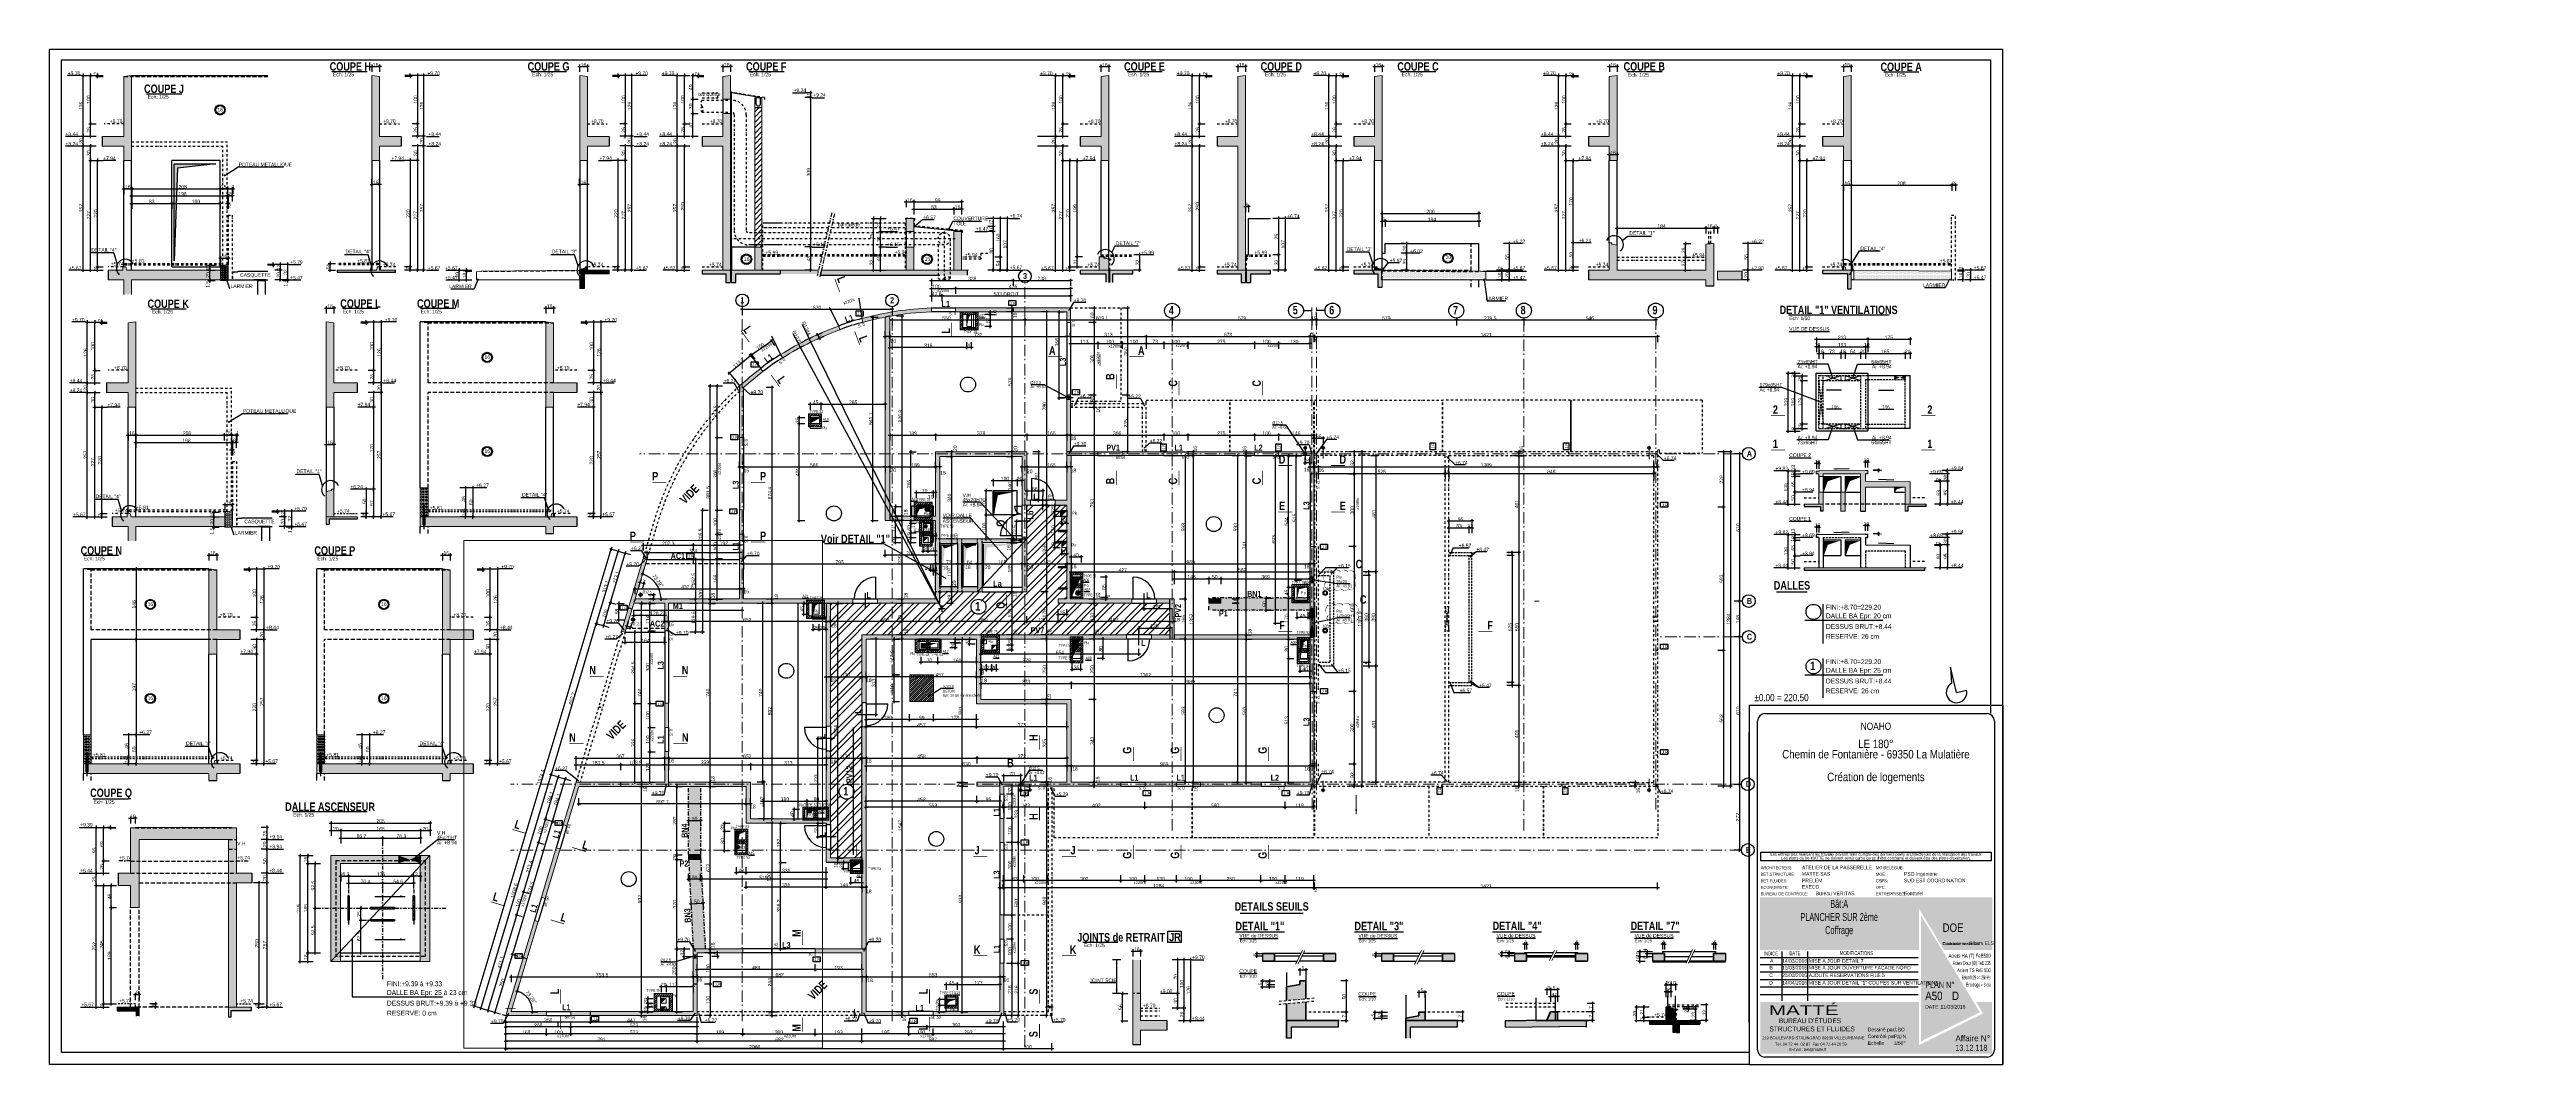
# Model space of a CAD drawing. Header units: centimetres. Extents: x -10252 to 0, y 2374 to 6574.
import ezdxf
from ezdxf.enums import TextEntityAlignment as Align

# ---------------------------------------------------------------- set-up
doc = ezdxf.new("R2010")
doc.units = ezdxf.units.CM
doc.header["$LTSCALE"] = 12.7
doc.header["$PDMODE"] = 1
doc.header["$PDSIZE"] = -2
for name, pattern in [('CACHEX2', [19.05, 12.7, -6.35]), ('Style de ligne -6', [2.08328, 1.25, -0.41656, 0.13886, -0.27786]), ('TIRETPTX2', [50.8, 25.4, -12.7, 0, -12.7])]:
    doc.linetypes.add(name, pattern=pattern)
for name, color, linetype in [('01-cartouche', 7, 'Continuous'), ('01-cartouche-cage A', 7, 'Continuous'), ('01_cote_gen', 4, 'Continuous'), ('01_linteaux', 2, 'Continuous'), ('01_murs_sup', 2, 'CACHEX2'), ('01_poch_BN', 9, 'Continuous'), ('01_poch_murs', 253, 'Continuous'), ('01_poch_poteaux', 250, 'Continuous'), ('01_resv', 32, 'Continuous'), ('01_texte', 230, 'Continuous'), ('AA_COTES', 2, 'Continuous'), ('prlm-CHAUFF', 30, 'Continuous'), ('prlm-GT', 242, 'Continuous')]:
    doc.layers.add(name, color=color, linetype=linetype)
for name, color, linetype, lineweight in [('01_murs_coup', 5, 'Continuous', 60), ('01_résv', 32, 'Continuous', 9), ('01_tram_axes', 2, 'TIRETPTX2', 9), ('_GAZELEC-RESERVATION 2', 6, 'Continuous', 18), ('B Général', 7, 'Continuous', 5)]:
    doc.layers.add(name, color=color, linetype=linetype, lineweight=lineweight)
doc.styles.add('ARIAL NA', font='ARIALN.TTF')
doc.styles.add('cartouche', font='ARIALN.TTF', dxfattribs={"width": 0.01})
doc.styles.add('impact', font='impact.ttf')
doc.styles.add('MATTE_TXT', font='arial.ttf')
doc.styles.add('prlm-chauff', font='trebucbi.ttf', dxfattribs={"height": 18})
doc.styles.add('STYLE2', font='ARIALN.TTF')
doc.styles.add('stylemattecart', font='ARIALN.TTF')
doc.dimstyles.new('JB10', dxfattribs={"dimscale": 0.1, "dimtxt": 150, "dimasz": 15, "dimexe": 0.1, "dimexo": 0.1, "dimgap": 0.09, "dimtad": 1, "dimdec": 1, "dimlfac": 0.2, "dimdsep": 46, "dimtxsty": 'STYLE2', "dimblk1": 'BOND_G', "dimblk2": 'BOND_D', "dimsah": 1, "dimcen": 1.5, "dimdle": 0.01, "dimse1": 1, "dimse2": 1, "dimclrd": 4, "dimclre": 2, "dimclrt": 6, "dimazin": 2, "dimtfac": 2.333333, "dimtdec": 1, "dimtix": 1, "dimtmove": 2, "dimatfit": 3, "dimldrblk": 'BOND_G', "dimfxl": 1, "dimtolj": 1, "dimtzin": 0, "dimarcsym": 0})
doc.dimstyles.new('JB25', dxfattribs={"dimscale": 0.1, "dimtxt": 150, "dimasz": 15, "dimexe": 0.1, "dimexo": 0.1, "dimgap": 0.09, "dimtad": 1, "dimdec": 1, "dimlfac": 0.5, "dimdsep": 46, "dimtxsty": 'STYLE2', "dimblk1": 'BOND_G', "dimblk2": 'BOND_D', "dimsah": 1, "dimcen": 1.5, "dimdle": 0.01, "dimse1": 1, "dimse2": 1, "dimclrd": 4, "dimclre": 2, "dimclrt": 6, "dimazin": 2, "dimtfac": 2.333333, "dimtdec": 1, "dimtix": 1, "dimtmove": 2, "dimatfit": 3, "dimldrblk": 'BOND_G', "dimfxl": 1, "dimtolj": 1, "dimtzin": 0, "dimarcsym": 0})
doc.dimstyles.new('JB50', dxfattribs={"dimscale": 0.1, "dimtxt": 150, "dimasz": 15, "dimexe": 0.1, "dimexo": 0.1, "dimgap": 0.09, "dimtad": 1, "dimdec": 1, "dimdsep": 46, "dimtxsty": 'STYLE2', "dimblk1": 'BOND_G', "dimblk2": 'BOND_D', "dimsah": 1, "dimcen": 1.5, "dimdle": 0.01, "dimse1": 1, "dimse2": 1, "dimclrd": 4, "dimclre": 2, "dimclrt": 6, "dimazin": 2, "dimtfac": 2.333333, "dimtdec": 1, "dimtix": 1, "dimtmove": 2, "dimatfit": 3, "dimldrblk": 'BOND_G', "dimfxl": 1, "dimtolj": 1, "dimtzin": 0, "dimarcsym": 0})

# ---------------------------------------------------------------- blocks, each defined once
blk = doc.blocks.new('BOND_G')
at = {"layer": 'AA_COTES', "color": 0}
for p, q in [((5, 0), (-5, 0)), ((1.8, 1.8), (-1.8, -1.8)), ((0, -5), (0, 15))]:
    blk.add_line(p, q, dxfattribs=at)
blk = doc.blocks.new('BOND_D')
at = {"layer": 'AA_COTES', "color": 0}
for p, q in [((5, 0), (-5, 0)), ((-1.8, -1.8), (1.8, 1.8)), ((0, 5), (0, -15))]:
    blk.add_line(p, q, dxfattribs=at)
blk = doc.blocks.new('*D1337')
at = {"layer": '01_cote_gen', "color": 4, "lineweight": -2, "ltscale": 2, "transparency": 16777216}
blk.add_line((-4792, 4396), (-4792, 4039), dxfattribs=at)
at = {"layer": 'Defpoints', "color": 0, "ltscale": 2, "transparency": 16777216}
for p in [(-4811, 4397), (-4811, 4037), (-4792, 4037)]:
    blk.add_point(p, dxfattribs=at)
at = {"layer": '01_cote_gen', "color": 4, "lineweight": -2, "ltscale": 2, "transparency": 16777216, "xscale": 1.5, "yscale": 1.5, "zscale": 1.5}
for name, p, rotation in [('BOND_G', (-4792, 4397), 90), ('BOND_D', (-4792, 4037), 270)]:
    blk.add_blockref(name, p, dxfattribs=dict(at, rotation=rotation))
at = {"layer": '01_cote_gen', "color": 6, "ltscale": 2, "transparency": 16777216, "insert": (-4801, 4224), "char_height": 15, "attachment_point": 5, "rotation": 90, "style": 'STYLE2'}
blk.add_mtext('\\A1;360', dxfattribs=at)
blk = doc.blocks.new('*D1522')
at = {"layer": '01_cote_gen', "color": 4, "lineweight": -2, "ltscale": 2, "transparency": 16777216}
for p, q in [((-4792, 4414), (-4792, 4415)), ((-4792, 4397), (-4792, 4412)), ((-4792, 4396), (-4792, 4394))]:
    blk.add_line(p, q, dxfattribs=at)
at = {"layer": 'Defpoints', "color": 0, "ltscale": 2, "transparency": 16777216}
for p in [(-4873, 4412), (-4792, 4412), (-4888, 4397)]:
    blk.add_point(p, dxfattribs=at)
at = {"layer": '01_cote_gen', "color": 4, "lineweight": -2, "ltscale": 2, "transparency": 16777216, "xscale": 1.5, "yscale": 1.5, "zscale": 1.5}
for name, p, rotation in [('BOND_D', (-4792, 4412), 270), ('BOND_G', (-4792, 4397), 90)]:
    blk.add_blockref(name, p, dxfattribs=dict(at, rotation=rotation))
at = {"layer": '01_cote_gen', "color": 6, "ltscale": 2, "transparency": 16777216, "insert": (-4800, 4405), "char_height": 15, "attachment_point": 5, "rotation": 90, "style": 'STYLE2'}
blk.add_mtext('\\A1;15', dxfattribs=at)
blk = doc.blocks.new('*D1523')
at = {"layer": '01_cote_gen', "color": 4, "lineweight": -2, "ltscale": 2, "transparency": 16777216}
for p, q in [((-4792, 4039), (-4792, 4040)), ((-4792, 4022), (-4792, 4037)), ((-4792, 4021), (-4792, 4019))]:
    blk.add_line(p, q, dxfattribs=at)
at = {"layer": 'Defpoints', "color": 0, "ltscale": 2, "transparency": 16777216}
for p in [(-4888, 4037), (-4873, 4022), (-4792, 4037)]:
    blk.add_point(p, dxfattribs=at)
at = {"layer": '01_cote_gen', "color": 4, "lineweight": -2, "ltscale": 2, "transparency": 16777216, "xscale": 1.5, "yscale": 1.5, "zscale": 1.5}
for name, p, rotation in [('BOND_D', (-4792, 4037), 270), ('BOND_G', (-4792, 4022), 90)]:
    blk.add_blockref(name, p, dxfattribs=dict(at, rotation=rotation))
at = {"layer": '01_cote_gen', "color": 6, "ltscale": 2, "transparency": 16777216, "insert": (-4800, 4030), "char_height": 15, "attachment_point": 5, "rotation": 90, "style": 'STYLE2'}
blk.add_mtext('\\A1;15', dxfattribs=at)
blk = doc.blocks.new('*D1338')
at = {"layer": '01_cote_gen', "color": 4, "lineweight": -2, "ltscale": 2, "transparency": 16777216}
blk.add_line((-4762, 4411), (-4762, 4024), dxfattribs=at)
at = {"layer": 'Defpoints', "color": 0, "ltscale": 2, "transparency": 16777216}
for p in [(-4784, 4412), (-4784, 4022), (-4762, 4022)]:
    blk.add_point(p, dxfattribs=at)
at = {"layer": '01_cote_gen', "color": 4, "lineweight": -2, "ltscale": 2, "transparency": 16777216, "xscale": 1.5, "yscale": 1.5, "zscale": 1.5}
for name, p, rotation in [('BOND_G', (-4762, 4412), 90), ('BOND_D', (-4762, 4022), 270)]:
    blk.add_blockref(name, p, dxfattribs=dict(at, rotation=rotation))
at = {"layer": '01_cote_gen', "color": 6, "ltscale": 2, "transparency": 16777216, "insert": (-4772, 4224), "char_height": 15, "attachment_point": 5, "rotation": 90, "style": 'STYLE2'}
blk.add_mtext('\\A1;390', dxfattribs=at)
blk = doc.blocks.new('*D1524')
at = {"layer": '01_cote_gen', "color": 4, "lineweight": -2, "ltscale": 2, "transparency": 16777216}
for p, q in [((-4198, 4494), (-4198, 4495)), ((-4198, 4480), (-4198, 4492)), ((-4198, 4479), (-4198, 4477))]:
    blk.add_line(p, q, dxfattribs=at)
at = {"layer": 'Defpoints', "color": 0, "ltscale": 2, "transparency": 16777216}
for p in [(-4387, 4492), (-4387, 4480), (-4198, 4492)]:
    blk.add_point(p, dxfattribs=at)
at = {"layer": '01_cote_gen', "color": 4, "lineweight": -2, "ltscale": 2, "transparency": 16777216, "xscale": 1.5, "yscale": 1.5, "zscale": 1.5}
for name, p, rotation in [('BOND_D', (-4198, 4492), 270), ('BOND_G', (-4198, 4480), 90)]:
    blk.add_blockref(name, p, dxfattribs=dict(at, rotation=rotation))
at = {"layer": '01_cote_gen', "color": 6, "ltscale": 2, "transparency": 16777216, "insert": (-4206, 4486), "char_height": 15, "attachment_point": 5, "rotation": 90, "style": 'STYLE2'}
blk.add_mtext('\\A1;12', dxfattribs=at)
blk = doc.blocks.new('*D1339')
at = {"layer": '01_cote_gen', "color": 4, "lineweight": -2, "ltscale": 2, "transparency": 16777216}
blk.add_line((-4198, 4479), (-4198, 3956), dxfattribs=at)
at = {"layer": 'Defpoints', "color": 0, "ltscale": 2, "transparency": 16777216}
for p in [(-4213, 4480), (-4220, 3954), (-4198, 3954)]:
    blk.add_point(p, dxfattribs=at)
at = {"layer": '01_cote_gen', "color": 4, "lineweight": -2, "ltscale": 2, "transparency": 16777216, "xscale": 1.5, "yscale": 1.5, "zscale": 1.5}
for name, p, rotation in [('BOND_G', (-4198, 4480), 90), ('BOND_D', (-4198, 3954), 270)]:
    blk.add_blockref(name, p, dxfattribs=dict(at, rotation=rotation))
at = {"layer": '01_cote_gen', "color": 6, "ltscale": 2, "transparency": 16777216, "insert": (-4206, 4184), "char_height": 15, "attachment_point": 5, "rotation": 90, "style": 'STYLE2'}
blk.add_mtext('\\A1;526', dxfattribs=at)
blk = doc.blocks.new('*D1525')
at = {"layer": '01_cote_gen', "color": 4, "lineweight": -2, "ltscale": 2, "transparency": 16777216}
for p, q in [((-4198, 3956), (-4198, 3957)), ((-4198, 3942), (-4198, 3954)), ((-4198, 3941), (-4198, 3939))]:
    blk.add_line(p, q, dxfattribs=at)
at = {"layer": 'Defpoints', "color": 0, "ltscale": 2, "transparency": 16777216}
for p in [(-4396, 3942), (-4394, 3954), (-4198, 3954)]:
    blk.add_point(p, dxfattribs=at)
at = {"layer": '01_cote_gen', "color": 4, "lineweight": -2, "ltscale": 2, "transparency": 16777216, "xscale": 1.5, "yscale": 1.5, "zscale": 1.5}
for name, p, rotation in [('BOND_D', (-4198, 3954), 270), ('BOND_G', (-4198, 3942), 90)]:
    blk.add_blockref(name, p, dxfattribs=dict(at, rotation=rotation))
at = {"layer": '01_cote_gen', "color": 6, "ltscale": 2, "transparency": 16777216, "insert": (-4206, 3948), "char_height": 15, "attachment_point": 5, "rotation": 90, "style": 'STYLE2'}
blk.add_mtext('\\A1;12', dxfattribs=at)
blk = doc.blocks.new('*D1340')
at = {"layer": '01_cote_gen', "color": 4, "lineweight": -2, "ltscale": 2, "transparency": 16777216}
blk.add_line((-4171, 4491), (-4171, 3944), dxfattribs=at)
at = {"layer": 'Defpoints', "color": 0, "ltscale": 2, "transparency": 16777216}
for p in [(-4191, 4492), (-4191, 3942), (-4171, 3942)]:
    blk.add_point(p, dxfattribs=at)
at = {"layer": '01_cote_gen', "color": 4, "lineweight": -2, "ltscale": 2, "transparency": 16777216, "xscale": 1.5, "yscale": 1.5, "zscale": 1.5}
for name, p, rotation in [('BOND_G', (-4171, 4492), 90), ('BOND_D', (-4171, 3942), 270)]:
    blk.add_blockref(name, p, dxfattribs=dict(at, rotation=rotation))
at = {"layer": '01_cote_gen', "color": 6, "ltscale": 2, "transparency": 16777216, "insert": (-4179, 4184), "char_height": 15, "attachment_point": 5, "rotation": 90, "style": 'STYLE2'}
blk.add_mtext('\\A1;550', dxfattribs=at)
blk = doc.blocks.new('*D1526')
at = {"layer": '01_cote_gen', "color": 4, "lineweight": -2, "ltscale": 2, "transparency": 16777216}
blk.add_line((-4458, 4595), (-4378, 4595), dxfattribs=at)
at = {"layer": 'Defpoints', "color": 0, "ltscale": 2, "transparency": 16777216}
for p in [(-4377, 4595), (-4460, 4492), (-4377, 4480)]:
    blk.add_point(p, dxfattribs=at)
at = {"layer": '01_cote_gen', "color": 4, "lineweight": -2, "ltscale": 2, "transparency": 16777216, "xscale": 1.5, "yscale": 1.5, "zscale": 1.5, "rotation": 180}
blk.add_blockref('BOND_G', (-4460, 4595), dxfattribs=at)
at = {"layer": '01_cote_gen', "color": 4, "lineweight": -2, "ltscale": 2, "transparency": 16777216, "xscale": 1.5, "yscale": 1.5, "zscale": 1.5}
blk.add_blockref('BOND_D', (-4377, 4595), dxfattribs=at)
at = {"layer": '01_cote_gen', "color": 6, "ltscale": 2, "transparency": 16777216, "insert": (-4418, 4602), "char_height": 15, "attachment_point": 5, "style": 'STYLE2'}
blk.add_mtext('\\A1;83', dxfattribs=at)
blk = doc.blocks.new('*D1527')
at = {"layer": '01_cote_gen', "color": 4, "lineweight": -2, "ltscale": 2, "transparency": 16777216}
for p, q in [((-4378, 4595), (-4380, 4595)), ((-4365, 4595), (-4377, 4595)), ((-4363, 4595), (-4362, 4595))]:
    blk.add_line(p, q, dxfattribs=at)
at = {"layer": 'Defpoints', "color": 0, "ltscale": 2, "transparency": 16777216}
for p in [(-4377, 4595), (-4377, 4480), (-4365, 4492)]:
    blk.add_point(p, dxfattribs=at)
at = {"layer": '01_cote_gen', "color": 4, "lineweight": -2, "ltscale": 2, "transparency": 16777216, "xscale": 1.5, "yscale": 1.5, "zscale": 1.5}
blk.add_blockref('BOND_D', (-4377, 4595), dxfattribs=at)
at = {"layer": '01_cote_gen', "color": 4, "lineweight": -2, "ltscale": 2, "transparency": 16777216, "xscale": 1.5, "yscale": 1.5, "zscale": 1.5, "rotation": 180}
blk.add_blockref('BOND_G', (-4365, 4595), dxfattribs=at)
at = {"layer": '01_cote_gen', "color": 6, "ltscale": 2, "transparency": 16777216, "insert": (-4371, 4602), "char_height": 15, "attachment_point": 5, "style": 'STYLE2'}
blk.add_mtext('\\A1;12', dxfattribs=at)
blk = doc.blocks.new('*D1341')
at = {"layer": '01_cote_gen', "color": 4, "lineweight": -2, "ltscale": 2, "transparency": 16777216}
blk.add_line((-4458, 4623), (-4366, 4623), dxfattribs=at)
at = {"layer": 'Defpoints', "color": 0, "ltscale": 2, "transparency": 16777216}
for p in [(-4365, 4623), (-4460, 4587), (-4365, 4580)]:
    blk.add_point(p, dxfattribs=at)
at = {"layer": '01_cote_gen', "color": 4, "lineweight": -2, "ltscale": 2, "transparency": 16777216, "xscale": 1.5, "yscale": 1.5, "zscale": 1.5, "rotation": 180}
blk.add_blockref('BOND_G', (-4460, 4623), dxfattribs=at)
at = {"layer": '01_cote_gen', "color": 4, "lineweight": -2, "ltscale": 2, "transparency": 16777216, "xscale": 1.5, "yscale": 1.5, "zscale": 1.5}
blk.add_blockref('BOND_D', (-4365, 4623), dxfattribs=at)
at = {"layer": '01_cote_gen', "color": 6, "ltscale": 2, "transparency": 16777216, "insert": (-4412, 4630), "char_height": 15, "attachment_point": 5, "style": 'STYLE2'}
blk.add_mtext('\\A1;95', dxfattribs=at)
blk = doc.blocks.new('*D1528')
at = {"layer": '01_cote_gen', "color": 4, "lineweight": -2, "ltscale": 2, "transparency": 16777216}
blk.add_line((-4171, 4895), (-4171, 4908), dxfattribs=at)
at = {"layer": 'Defpoints', "color": 0, "ltscale": 2, "transparency": 16777216}
for p in [(-4171, 4909), (-4149, 4909), (-4149, 4893)]:
    blk.add_point(p, dxfattribs=at)
at = {"layer": '01_cote_gen', "color": 4, "lineweight": -2, "ltscale": 2, "transparency": 16777216, "xscale": 1.5, "yscale": 1.5, "zscale": 1.5}
for name, p, rotation in [('BOND_D', (-4171, 4909), 90), ('BOND_G', (-4171, 4893), 270)]:
    blk.add_blockref(name, p, dxfattribs=dict(at, rotation=rotation))
at = {"layer": '01_cote_gen', "color": 6, "ltscale": 2, "transparency": 16777216, "insert": (-4160, 4922), "char_height": 15, "attachment_point": 5, "rotation": 90, "style": 'STYLE2'}
blk.add_mtext('\\A1;16', dxfattribs=at)
blk = doc.blocks.new('*D1478')
at = {"layer": '01_poch_poteaux', "color": 4, "lineweight": -2, "transparency": 16777216}
blk.add_line((-3257, 4290), (-3257, 4145), dxfattribs=at)
at = {"layer": 'Defpoints', "color": 0, "transparency": 16777216}
for p in [(-3271, 4291), (-3257, 4143), (0, 4143)]:
    blk.add_point(p, dxfattribs=at)
at = {"layer": '01_poch_poteaux', "color": 4, "lineweight": -2, "transparency": 16777216, "xscale": 1.5, "yscale": 1.5, "zscale": 1.5}
for name, p, rotation in [('BOND_G', (-3257, 4291), 90), ('BOND_D', (-3257, 4143), 270)]:
    blk.add_blockref(name, p, dxfattribs=dict(at, rotation=rotation))
at = {"layer": '01_poch_poteaux', "color": 6, "transparency": 16777216, "insert": (-3264, 4217), "char_height": 15, "attachment_point": 5, "rotation": 90, "style": 'STYLE2'}
blk.add_mtext('\\A1;148', dxfattribs=at)
blk = doc.blocks.new('*D1479')
at = {"layer": '01_poch_poteaux', "color": 4, "lineweight": -2, "transparency": 16777216}
blk.add_line((-3257, 4142), (-3257, 3535), dxfattribs=at)
at = {"layer": 'Defpoints', "color": 0, "transparency": 16777216}
for p in [(-3279, 4143), (-3427, 3533), (-3257, 3533)]:
    blk.add_point(p, dxfattribs=at)
at = {"layer": '01_poch_poteaux', "color": 4, "lineweight": -2, "transparency": 16777216, "xscale": 1.5, "yscale": 1.5, "zscale": 1.5}
for name, p, rotation in [('BOND_G', (-3257, 4143), 90), ('BOND_D', (-3257, 3533), 270)]:
    blk.add_blockref(name, p, dxfattribs=dict(at, rotation=rotation))
at = {"layer": '01_poch_poteaux', "color": 6, "transparency": 16777216, "insert": (-3264, 3838), "char_height": 15, "attachment_point": 5, "rotation": 90, "style": 'STYLE2'}
blk.add_mtext('\\A1;610', dxfattribs=at)
blk = doc.blocks.new('*D1480')
at = {"layer": '01_poch_poteaux', "color": 4, "lineweight": -2, "transparency": 16777216}
blk.add_line((-3257, 3532), (-3257, 3263), dxfattribs=at)
at = {"layer": 'Defpoints', "color": 0, "transparency": 16777216}
for p in [(-3440, 3533), (-3440, 3261), (-3257, 3261)]:
    blk.add_point(p, dxfattribs=at)
at = {"layer": '01_poch_poteaux', "color": 4, "lineweight": -2, "transparency": 16777216, "xscale": 1.5, "yscale": 1.5, "zscale": 1.5}
for name, p, rotation in [('BOND_G', (-3257, 3533), 90), ('BOND_D', (-3257, 3261), 270)]:
    blk.add_blockref(name, p, dxfattribs=dict(at, rotation=rotation))
at = {"layer": '01_poch_poteaux', "color": 6, "transparency": 16777216, "insert": (-3264, 3397), "char_height": 15, "attachment_point": 5, "rotation": 90, "style": 'STYLE2'}
blk.add_mtext('\\A1;272', dxfattribs=at)
blk = doc.blocks.new('*D1481')
at = {"layer": '01_cote_gen', "color": 4, "lineweight": -2, "transparency": 16777216}
blk.add_line((-6213, 5455), (-5607, 5455), dxfattribs=at)
at = {"layer": 'Defpoints', "color": 0, "transparency": 16777216}
for p in [(-6215, 5442), (-5606, 5455), (-5606, 5413)]:
    blk.add_point(p, dxfattribs=at)
at = {"layer": '01_cote_gen', "color": 4, "lineweight": -2, "transparency": 16777216, "xscale": 1.5, "yscale": 1.5, "zscale": 1.5, "rotation": 180}
blk.add_blockref('BOND_G', (-6215, 5455), dxfattribs=at)
at = {"layer": '01_cote_gen', "color": 4, "lineweight": -2, "transparency": 16777216, "xscale": 1.5, "yscale": 1.5, "zscale": 1.5}
blk.add_blockref('BOND_D', (-5606, 5455), dxfattribs=at)
at = {"layer": '01_cote_gen', "color": 6, "transparency": 16777216, "insert": (-5896, 5462), "char_height": 15, "attachment_point": 5, "style": 'STYLE2'}
blk.add_mtext('\\A1;609.1', dxfattribs=at)
blk = doc.blocks.new('*D1482')
at = {"layer": '01_cote_gen', "color": 4, "lineweight": -2, "transparency": 16777216}
blk.add_line((-6763, 5455), (-6216, 5455), dxfattribs=at)
at = {"layer": 'Defpoints', "color": 0, "transparency": 16777216}
for p in [(-6765, 5447), (-6215, 5455), (-6215, 5432)]:
    blk.add_point(p, dxfattribs=at)
at = {"layer": '01_cote_gen', "color": 4, "lineweight": -2, "transparency": 16777216, "xscale": 1.5, "yscale": 1.5, "zscale": 1.5, "rotation": 180}
blk.add_blockref('BOND_G', (-6765, 5455), dxfattribs=at)
at = {"layer": '01_cote_gen', "color": 4, "lineweight": -2, "transparency": 16777216, "xscale": 1.5, "yscale": 1.5, "zscale": 1.5}
blk.add_blockref('BOND_D', (-6215, 5455), dxfattribs=at)
at = {"layer": '01_cote_gen', "color": 6, "transparency": 16777216, "insert": (-6540, 5462), "char_height": 15, "attachment_point": 5, "style": 'STYLE2'}
blk.add_mtext('\\A1;550', dxfattribs=at)
blk = doc.blocks.new('*D1483')
at = {"layer": '01_cote_gen', "color": 4, "lineweight": -2, "transparency": 16777216}
blk.add_line((-7383, 5499), (-6766, 5499), dxfattribs=at)
at = {"layer": 'Defpoints', "color": 0, "transparency": 16777216}
for p in [(-7385, 5490), (-6765, 5499), (-6765, 5439)]:
    blk.add_point(p, dxfattribs=at)
at = {"layer": '01_cote_gen', "color": 4, "lineweight": -2, "transparency": 16777216, "xscale": 1.5, "yscale": 1.5, "zscale": 1.5, "rotation": 180}
blk.add_blockref('BOND_G', (-7385, 5499), dxfattribs=at)
at = {"layer": '01_cote_gen', "color": 4, "lineweight": -2, "transparency": 16777216, "xscale": 1.5, "yscale": 1.5, "zscale": 1.5}
blk.add_blockref('BOND_D', (-6765, 5499), dxfattribs=at)
at = {"layer": '01_cote_gen', "color": 6, "transparency": 16777216, "insert": (-7075, 5506), "char_height": 15, "attachment_point": 5, "style": 'STYLE2'}
blk.add_mtext('\\A1;620', dxfattribs=at)
blk = doc.blocks.new('*D1564')
at = {"layer": '01_cote_gen', "color": 4, "linetype": 'Continuous', "lineweight": -2, "transparency": 16777216}
blk.add_line((-6398, 3978), (-6413, 3978), dxfattribs=at)
at = {"layer": 'Defpoints', "color": 0, "linetype": 'Continuous', "transparency": 16777216}
for p in [(-6415, 4033), (-6397, 4033), (-6415, 3978)]:
    blk.add_point(p, dxfattribs=at)
at = {"layer": '01_cote_gen', "color": 4, "linetype": 'Continuous', "lineweight": -2, "transparency": 16777216, "xscale": 1.5, "yscale": 1.5, "zscale": 1.5, "rotation": 180}
blk.add_blockref('BOND_D', (-6415, 3978), dxfattribs=at)
at = {"layer": '01_cote_gen', "color": 4, "linetype": 'Continuous', "lineweight": -2, "transparency": 16777216, "xscale": 1.5, "yscale": 1.5, "zscale": 1.5}
blk.add_blockref('BOND_G', (-6397, 3978), dxfattribs=at)
at = {"layer": '01_cote_gen', "color": 6, "linetype": 'Continuous', "lineweight": 18, "transparency": 16777216, "insert": (-6384, 3963), "char_height": 15, "attachment_point": 5, "style": 'STYLE2'}
blk.add_mtext('\\A1;18', dxfattribs=at)
blk = doc.blocks.new('*D1342')
at = {"layer": '01_cote_gen', "color": 4, "lineweight": -2, "transparency": 16777216}
blk.add_line((-3295, 4908), (-3295, 3527), dxfattribs=at)
at = {"layer": 'Defpoints', "color": 0, "transparency": 16777216}
for p in [(-3352, 4909), (-3352, 3525), (-3295, 3525)]:
    blk.add_point(p, dxfattribs=at)
at = {"layer": '01_cote_gen', "color": 4, "lineweight": -2, "transparency": 16777216, "xscale": 1.5, "yscale": 1.5, "zscale": 1.5}
for name, p, rotation in [('BOND_G', (-3295, 4909), 90), ('BOND_D', (-3295, 3525), 270)]:
    blk.add_blockref(name, p, dxfattribs=dict(at, rotation=rotation))
at = {"layer": '01_cote_gen', "color": 6, "transparency": 16777216, "insert": (-3303, 4217), "char_height": 15, "attachment_point": 5, "rotation": 90, "style": 'STYLE2'}
blk.add_mtext('\\A1;1384', dxfattribs=at)
blk = doc.blocks.new('*D1533')
at = {"layer": '01_cote_gen', "color": 4, "lineweight": -2, "transparency": 16777216}
blk.add_line((-3597, 3105), (-5015, 3105), dxfattribs=at)
at = {"layer": 'Defpoints', "color": 0, "transparency": 16777216}
for p in [(-5017, 3525), (-3596, 3525), (-5017, 3105)]:
    blk.add_point(p, dxfattribs=at)
at = {"layer": '01_cote_gen', "color": 4, "lineweight": -2, "transparency": 16777216, "xscale": 1.5, "yscale": 1.5, "zscale": 1.5, "rotation": 180}
blk.add_blockref('BOND_D', (-5017, 3105), dxfattribs=at)
at = {"layer": '01_cote_gen', "color": 4, "lineweight": -2, "transparency": 16777216, "xscale": 1.5, "yscale": 1.5, "zscale": 1.5}
blk.add_blockref('BOND_G', (-3596, 3105), dxfattribs=at)
at = {"layer": '01_cote_gen', "color": 6, "transparency": 16777216, "insert": (-4306, 3112), "char_height": 15, "attachment_point": 5, "style": 'STYLE2'}
blk.add_mtext('\\A1;1421', dxfattribs=at)
blk = doc.blocks.new('*D1534')
at = {"layer": '01_cote_gen', "color": 4, "lineweight": -2, "transparency": 16777216}
blk.add_line((-5020, 3135), (-5136, 3135), dxfattribs=at)
at = {"layer": 'Defpoints', "color": 0, "transparency": 16777216}
for p in [(-5138, 3533), (-5019, 3525), (-5138, 3135)]:
    blk.add_point(p, dxfattribs=at)
at = {"layer": '01_cote_gen', "color": 4, "lineweight": -2, "transparency": 16777216, "xscale": 1.5, "yscale": 1.5, "zscale": 1.5, "rotation": 180}
blk.add_blockref('BOND_D', (-5138, 3135), dxfattribs=at)
at = {"layer": '01_cote_gen', "color": 4, "lineweight": -2, "transparency": 16777216, "xscale": 1.5, "yscale": 1.5, "zscale": 1.5}
blk.add_blockref('BOND_G', (-5019, 3135), dxfattribs=at)
at = {"layer": '01_cote_gen', "color": 6, "transparency": 16777216, "insert": (-5078, 3142), "char_height": 15, "attachment_point": 5, "style": 'STYLE2'}
blk.add_mtext('\\A1;119', dxfattribs=at)
blk = doc.blocks.new('*D1343')
at = {"layer": '01_cote_gen', "color": 4, "lineweight": -2, "transparency": 16777216}
for p, q in [((-5020, 3105), (-5022, 3105)), ((-5019, 3105), (-5017, 3105)), ((-5015, 3105), (-5014, 3105))]:
    blk.add_line(p, q, dxfattribs=at)
at = {"layer": 'Defpoints', "color": 0, "transparency": 16777216}
for p in [(-5019, 3101), (-5017, 3105), (-5017, 3101)]:
    blk.add_point(p, dxfattribs=at)
at = {"layer": '01_cote_gen', "color": 4, "lineweight": -2, "transparency": 16777216, "xscale": 1.5, "yscale": 1.5, "zscale": 1.5}
blk.add_blockref('BOND_G', (-5019, 3105), dxfattribs=at)
at = {"layer": '01_cote_gen', "color": 4, "lineweight": -2, "transparency": 16777216, "xscale": 1.5, "yscale": 1.5, "zscale": 1.5, "rotation": 180}
blk.add_blockref('BOND_D', (-5017, 3105), dxfattribs=at)
at = {"layer": '01_cote_gen', "color": 6, "transparency": 16777216, "insert": (-5011, 3095), "char_height": 15, "attachment_point": 5, "style": 'STYLE2'}
blk.add_mtext('\\A1;2', dxfattribs=at)
blk = doc.blocks.new('*D1535')
at = {"layer": '01_cote_gen', "color": 4, "lineweight": -2, "transparency": 16777216}
blk.add_line((-5239, 3135), (-5486, 3135), dxfattribs=at)
at = {"layer": 'Defpoints', "color": 0, "transparency": 16777216}
for p in [(-5488, 3525), (-5238, 3525), (-5488, 3135)]:
    blk.add_point(p, dxfattribs=at)
at = {"layer": '01_cote_gen', "color": 4, "lineweight": -2, "transparency": 16777216, "xscale": 1.5, "yscale": 1.5, "zscale": 1.5, "rotation": 180}
blk.add_blockref('BOND_D', (-5488, 3135), dxfattribs=at)
at = {"layer": '01_cote_gen', "color": 4, "lineweight": -2, "transparency": 16777216, "xscale": 1.5, "yscale": 1.5, "zscale": 1.5}
blk.add_blockref('BOND_G', (-5238, 3135), dxfattribs=at)
at = {"layer": '01_cote_gen', "color": 6, "transparency": 16777216, "insert": (-5363, 3142), "char_height": 15, "attachment_point": 5, "style": 'STYLE2'}
blk.add_mtext('\\A1;250', dxfattribs=at)
blk = doc.blocks.new('*D1536')
at = {"layer": '01_cote_gen', "color": 4, "lineweight": -2, "transparency": 16777216}
blk.add_line((-5489, 3135), (-5586, 3135), dxfattribs=at)
at = {"layer": 'Defpoints', "color": 0, "transparency": 16777216}
for p in [(-5588, 3525), (-5488, 3525), (-5588, 3135)]:
    blk.add_point(p, dxfattribs=at)
at = {"layer": '01_cote_gen', "color": 4, "lineweight": -2, "transparency": 16777216, "xscale": 1.5, "yscale": 1.5, "zscale": 1.5, "rotation": 180}
blk.add_blockref('BOND_D', (-5588, 3135), dxfattribs=at)
at = {"layer": '01_cote_gen', "color": 4, "lineweight": -2, "transparency": 16777216, "xscale": 1.5, "yscale": 1.5, "zscale": 1.5}
blk.add_blockref('BOND_G', (-5488, 3135), dxfattribs=at)
at = {"layer": '01_cote_gen', "color": 6, "transparency": 16777216, "insert": (-5538, 3142), "char_height": 15, "attachment_point": 5, "style": 'STYLE2'}
blk.add_mtext('\\A1;100', dxfattribs=at)
blk = doc.blocks.new('*D1537')
at = {"layer": '01_cote_gen', "color": 4, "lineweight": -2, "transparency": 16777216}
blk.add_line((-5589, 3135), (-5716, 3135), dxfattribs=at)
at = {"layer": 'Defpoints', "color": 0, "transparency": 16777216}
for p in [(-5718, 3525), (-5588, 3525), (-5718, 3135)]:
    blk.add_point(p, dxfattribs=at)
at = {"layer": '01_cote_gen', "color": 4, "lineweight": -2, "transparency": 16777216, "xscale": 1.5, "yscale": 1.5, "zscale": 1.5, "rotation": 180}
blk.add_blockref('BOND_D', (-5718, 3135), dxfattribs=at)
at = {"layer": '01_cote_gen', "color": 4, "lineweight": -2, "transparency": 16777216, "xscale": 1.5, "yscale": 1.5, "zscale": 1.5}
blk.add_blockref('BOND_G', (-5588, 3135), dxfattribs=at)
at = {"layer": '01_cote_gen', "color": 6, "transparency": 16777216, "insert": (-5653, 3142), "char_height": 15, "attachment_point": 5, "style": 'STYLE2'}
blk.add_mtext('\\A1;130', dxfattribs=at)
blk = doc.blocks.new('*D1538')
at = {"layer": '01_cote_gen', "color": 4, "lineweight": -2, "transparency": 16777216}
blk.add_line((-5719, 3135), (-5816, 3135), dxfattribs=at)
at = {"layer": 'Defpoints', "color": 0, "transparency": 16777216}
for p in [(-5818, 3525), (-5718, 3525), (-5818, 3135)]:
    blk.add_point(p, dxfattribs=at)
at = {"layer": '01_cote_gen', "color": 4, "lineweight": -2, "transparency": 16777216, "xscale": 1.5, "yscale": 1.5, "zscale": 1.5, "rotation": 180}
blk.add_blockref('BOND_D', (-5818, 3135), dxfattribs=at)
at = {"layer": '01_cote_gen', "color": 4, "lineweight": -2, "transparency": 16777216, "xscale": 1.5, "yscale": 1.5, "zscale": 1.5}
blk.add_blockref('BOND_G', (-5718, 3135), dxfattribs=at)
at = {"layer": '01_cote_gen', "color": 6, "transparency": 16777216, "insert": (-5768, 3142), "char_height": 15, "attachment_point": 5, "style": 'STYLE2'}
blk.add_mtext('\\A1;100', dxfattribs=at)
blk = doc.blocks.new('*D1539')
at = {"layer": '01_cote_gen', "color": 4, "lineweight": -2, "transparency": 16777216}
blk.add_line((-6121, 3135), (-6218, 3135), dxfattribs=at)
at = {"layer": 'Defpoints', "color": 0, "transparency": 16777216}
for p in [(-6220, 3525), (-6120, 3525), (-6220, 3135)]:
    blk.add_point(p, dxfattribs=at)
at = {"layer": '01_cote_gen', "color": 4, "lineweight": -2, "transparency": 16777216, "xscale": 1.5, "yscale": 1.5, "zscale": 1.5, "rotation": 180}
blk.add_blockref('BOND_D', (-6220, 3135), dxfattribs=at)
at = {"layer": '01_cote_gen', "color": 4, "lineweight": -2, "transparency": 16777216, "xscale": 1.5, "yscale": 1.5, "zscale": 1.5}
blk.add_blockref('BOND_G', (-6120, 3135), dxfattribs=at)
at = {"layer": '01_cote_gen', "color": 6, "transparency": 16777216, "insert": (-6174, 3142), "char_height": 15, "attachment_point": 5, "style": 'STYLE2'}
blk.add_mtext('\\A1;100', dxfattribs=at)
blk = doc.blocks.new('*D1540')
at = {"layer": '01_cote_gen', "color": 4, "lineweight": -2, "transparency": 16777216}
blk.add_line((-6221, 3135), (-6301, 3135), dxfattribs=at)
at = {"layer": 'Defpoints', "color": 0, "transparency": 16777216}
for p in [(-6303, 3525), (-6220, 3525), (-6303, 3135)]:
    blk.add_point(p, dxfattribs=at)
at = {"layer": '01_cote_gen', "color": 4, "lineweight": -2, "transparency": 16777216, "xscale": 1.5, "yscale": 1.5, "zscale": 1.5, "rotation": 180}
blk.add_blockref('BOND_D', (-6303, 3135), dxfattribs=at)
at = {"layer": '01_cote_gen', "color": 4, "lineweight": -2, "transparency": 16777216, "xscale": 1.5, "yscale": 1.5, "zscale": 1.5}
blk.add_blockref('BOND_G', (-6220, 3135), dxfattribs=at)
at = {"layer": '01_cote_gen', "color": 6, "transparency": 16777216, "insert": (-6256, 3142), "char_height": 15, "attachment_point": 5, "style": 'STYLE2'}
blk.add_mtext('\\A1;83', dxfattribs=at)
blk = doc.blocks.new('*D1344')
at = {"layer": '01_cote_gen', "color": 4, "lineweight": -2, "transparency": 16777216}
for p, q in [((-6320, 3105), (-6322, 3105)), ((-6319, 3105), (-6303, 3105)), ((-6301, 3105), (-6300, 3105))]:
    blk.add_line(p, q, dxfattribs=at)
at = {"layer": 'Defpoints', "color": 0, "transparency": 16777216}
for p in [(-6319, 3320), (-6303, 3320), (-6303, 3105)]:
    blk.add_point(p, dxfattribs=at)
at = {"layer": '01_cote_gen', "color": 4, "lineweight": -2, "transparency": 16777216, "xscale": 1.5, "yscale": 1.5, "zscale": 1.5}
blk.add_blockref('BOND_G', (-6319, 3105), dxfattribs=at)
at = {"layer": '01_cote_gen', "color": 4, "lineweight": -2, "transparency": 16777216, "xscale": 1.5, "yscale": 1.5, "zscale": 1.5, "rotation": 180}
blk.add_blockref('BOND_D', (-6303, 3105), dxfattribs=at)
at = {"layer": '01_cote_gen', "color": 6, "transparency": 16777216, "insert": (-6311, 3113), "char_height": 15, "attachment_point": 5, "style": 'STYLE2'}
blk.add_mtext('\\A1;16', dxfattribs=at)
blk = doc.blocks.new('*D1345')
at = {"layer": '01_cote_gen', "color": 4, "lineweight": -2, "transparency": 16777216}
blk.add_line((-6888, 3108), (-6873, 3108), dxfattribs=at)
at = {"layer": 'Defpoints', "color": 0, "transparency": 16777216}
for p in [(-6890, 3173), (-6872, 3173), (-6872, 3108)]:
    blk.add_point(p, dxfattribs=at)
at = {"layer": '01_cote_gen', "color": 4, "lineweight": -2, "transparency": 16777216, "xscale": 1.5, "yscale": 1.5, "zscale": 1.5, "rotation": 180}
blk.add_blockref('BOND_G', (-6890, 3108), dxfattribs=at)
at = {"layer": '01_cote_gen', "color": 4, "lineweight": -2, "transparency": 16777216, "xscale": 1.5, "yscale": 1.5, "zscale": 1.5}
blk.add_blockref('BOND_D', (-6872, 3108), dxfattribs=at)
at = {"layer": '01_cote_gen', "color": 6, "transparency": 16777216, "insert": (-6861, 3090), "char_height": 15, "attachment_point": 5, "style": 'STYLE2'}
blk.add_mtext('\\A1;18', dxfattribs=at)
blk = doc.blocks.new('*D1541')
at = {"layer": '01_cote_gen', "color": 4, "lineweight": -2, "transparency": 16777216}
blk.add_line((-5711, 5386), (-5036, 5386), dxfattribs=at)
at = {"layer": 'Defpoints', "color": 0, "transparency": 16777216}
for p in [(-5035, 5386), (-5713, 5109), (-5035, 5109)]:
    blk.add_point(p, dxfattribs=at)
at = {"layer": '01_cote_gen', "color": 4, "lineweight": -2, "transparency": 16777216, "xscale": 1.5, "yscale": 1.5, "zscale": 1.5, "rotation": 180}
blk.add_blockref('BOND_G', (-5713, 5386), dxfattribs=at)
at = {"layer": '01_cote_gen', "color": 4, "lineweight": -2, "transparency": 16777216, "xscale": 1.5, "yscale": 1.5, "zscale": 1.5}
blk.add_blockref('BOND_D', (-5035, 5386), dxfattribs=at)
at = {"layer": '01_cote_gen', "color": 6, "transparency": 16777216, "insert": (-5374, 5394), "char_height": 15, "attachment_point": 5, "style": 'STYLE2'}
blk.add_mtext('\\A1;678', dxfattribs=at)
blk = doc.blocks.new('*D1542')
at = {"layer": '01_cote_gen', "color": 4, "lineweight": -2, "transparency": 16777216}
blk.add_line((-5711, 5358), (-5641, 5358), dxfattribs=at)
at = {"layer": 'Defpoints', "color": 0, "transparency": 16777216}
for p in [(-5640, 5358), (-5713, 5109), (-5640, 4909)]:
    blk.add_point(p, dxfattribs=at)
at = {"layer": '01_cote_gen', "color": 4, "lineweight": -2, "transparency": 16777216, "xscale": 1.5, "yscale": 1.5, "zscale": 1.5, "rotation": 180}
blk.add_blockref('BOND_G', (-5713, 5358), dxfattribs=at)
at = {"layer": '01_cote_gen', "color": 4, "lineweight": -2, "transparency": 16777216, "xscale": 1.5, "yscale": 1.5, "zscale": 1.5}
blk.add_blockref('BOND_D', (-5640, 5358), dxfattribs=at)
at = {"layer": '01_cote_gen', "color": 6, "transparency": 16777216, "insert": (-5676, 5365), "char_height": 15, "attachment_point": 5, "style": 'STYLE2'}
blk.add_mtext('\\A1;73', dxfattribs=at)
blk = doc.blocks.new('*D1543')
at = {"layer": '01_cote_gen', "color": 4, "lineweight": -2, "transparency": 16777216}
blk.add_line((-5638, 5358), (-5541, 5358), dxfattribs=at)
at = {"layer": 'Defpoints', "color": 0, "transparency": 16777216}
for p in [(-5540, 5358), (-5640, 4909), (-5540, 4909)]:
    blk.add_point(p, dxfattribs=at)
at = {"layer": '01_cote_gen', "color": 4, "lineweight": -2, "transparency": 16777216, "xscale": 1.5, "yscale": 1.5, "zscale": 1.5, "rotation": 180}
blk.add_blockref('BOND_G', (-5640, 5358), dxfattribs=at)
at = {"layer": '01_cote_gen', "color": 4, "lineweight": -2, "transparency": 16777216, "xscale": 1.5, "yscale": 1.5, "zscale": 1.5}
blk.add_blockref('BOND_D', (-5540, 5358), dxfattribs=at)
at = {"layer": '01_cote_gen', "color": 6, "transparency": 16777216, "insert": (-5590, 5365), "char_height": 15, "attachment_point": 5, "style": 'STYLE2'}
blk.add_mtext('\\A1;100', dxfattribs=at)
blk = doc.blocks.new('*D1544')
at = {"layer": '01_cote_gen', "color": 4, "lineweight": -2, "transparency": 16777216}
blk.add_line((-5163, 5358), (-5036, 5358), dxfattribs=at)
at = {"layer": 'Defpoints', "color": 0, "transparency": 16777216}
for p in [(-5035, 5358), (-5035, 5109), (-5165, 4909)]:
    blk.add_point(p, dxfattribs=at)
at = {"layer": '01_cote_gen', "color": 4, "lineweight": -2, "transparency": 16777216, "xscale": 1.5, "yscale": 1.5, "zscale": 1.5, "rotation": 180}
blk.add_blockref('BOND_G', (-5165, 5358), dxfattribs=at)
at = {"layer": '01_cote_gen', "color": 4, "lineweight": -2, "transparency": 16777216, "xscale": 1.5, "yscale": 1.5, "zscale": 1.5}
blk.add_blockref('BOND_D', (-5035, 5358), dxfattribs=at)
at = {"layer": '01_cote_gen', "color": 6, "transparency": 16777216, "insert": (-5100, 5365), "char_height": 15, "attachment_point": 5, "style": 'STYLE2'}
blk.add_mtext('\\A1;130', dxfattribs=at)
blk = doc.blocks.new('*D1545')
at = {"layer": '01_cote_gen', "color": 4, "lineweight": -2, "transparency": 16777216}
for p, q in [((-6043, 5386), (-6045, 5386)), ((-6026, 5386), (-6042, 5386)), ((-6024, 5386), (-6023, 5386))]:
    blk.add_line(p, q, dxfattribs=at)
at = {"layer": 'Defpoints', "color": 0, "transparency": 16777216}
for p in [(-6042, 5444), (-6026, 5444), (-6042, 5386)]:
    blk.add_point(p, dxfattribs=at)
at = {"layer": '01_cote_gen', "color": 4, "lineweight": -2, "transparency": 16777216, "xscale": 1.5, "yscale": 1.5, "zscale": 1.5}
blk.add_blockref('BOND_D', (-6042, 5386), dxfattribs=at)
at = {"layer": '01_cote_gen', "color": 4, "lineweight": -2, "transparency": 16777216, "xscale": 1.5, "yscale": 1.5, "zscale": 1.5, "rotation": 180}
blk.add_blockref('BOND_G', (-6026, 5386), dxfattribs=at)
at = {"layer": '01_cote_gen', "color": 6, "transparency": 16777216, "insert": (-6034, 5394), "char_height": 15, "attachment_point": 5, "style": 'STYLE2'}
blk.add_mtext('\\A1;16', dxfattribs=at)
blk = doc.blocks.new('*D1346')
at = {"layer": '01_cote_gen', "color": 4, "lineweight": -2, "transparency": 16777216}
blk.add_line((-6024, 5386), (-5714, 5386), dxfattribs=at)
at = {"layer": 'Defpoints', "color": 0, "transparency": 16777216}
for p in [(-6026, 5378), (-5713, 5386), (-5713, 5378)]:
    blk.add_point(p, dxfattribs=at)
at = {"layer": '01_cote_gen', "color": 4, "lineweight": -2, "transparency": 16777216, "xscale": 1.5, "yscale": 1.5, "zscale": 1.5, "rotation": 180}
blk.add_blockref('BOND_G', (-6026, 5386), dxfattribs=at)
at = {"layer": '01_cote_gen', "color": 4, "lineweight": -2, "transparency": 16777216, "xscale": 1.5, "yscale": 1.5, "zscale": 1.5}
blk.add_blockref('BOND_D', (-5713, 5386), dxfattribs=at)
at = {"layer": '01_cote_gen', "color": 6, "transparency": 16777216, "insert": (-5869, 5394), "char_height": 15, "attachment_point": 5, "style": 'STYLE2'}
blk.add_mtext('\\A1;313', dxfattribs=at)
blk = doc.blocks.new('*D1546')
at = {"layer": '01_cote_gen', "color": 4, "lineweight": -2, "transparency": 16777216}
blk.add_line((-6772, 5386), (-6043, 5386), dxfattribs=at)
at = {"layer": 'Defpoints', "color": 0, "transparency": 16777216}
for p in [(-6774, 5344), (-6042, 5386), (-6042, 5363)]:
    blk.add_point(p, dxfattribs=at)
at = {"layer": '01_cote_gen', "color": 4, "lineweight": -2, "transparency": 16777216, "xscale": 1.5, "yscale": 1.5, "zscale": 1.5, "rotation": 180}
blk.add_blockref('BOND_G', (-6774, 5386), dxfattribs=at)
at = {"layer": '01_cote_gen', "color": 4, "lineweight": -2, "transparency": 16777216, "xscale": 1.5, "yscale": 1.5, "zscale": 1.5}
blk.add_blockref('BOND_D', (-6042, 5386), dxfattribs=at)
at = {"layer": '01_cote_gen', "color": 6, "transparency": 16777216, "insert": (-6408, 5394), "char_height": 15, "attachment_point": 5, "style": 'STYLE2'}
blk.add_mtext('\\A1;732', dxfattribs=at)
blk = doc.blocks.new('*D1547')
at = {"layer": '01_cote_gen', "color": 4, "lineweight": -2, "transparency": 16777216}
blk.add_line((-6775, 5386), (-6792, 5386), dxfattribs=at)
at = {"layer": 'Defpoints', "color": 0, "transparency": 16777216}
for p in [(-6794, 5386), (-6794, 5339), (-6774, 5339)]:
    blk.add_point(p, dxfattribs=at)
at = {"layer": '01_cote_gen', "color": 4, "lineweight": -2, "transparency": 16777216, "xscale": 1.5, "yscale": 1.5, "zscale": 1.5, "rotation": 180}
blk.add_blockref('BOND_D', (-6794, 5386), dxfattribs=at)
at = {"layer": '01_cote_gen', "color": 4, "lineweight": -2, "transparency": 16777216, "xscale": 1.5, "yscale": 1.5, "zscale": 1.5}
blk.add_blockref('BOND_G', (-6774, 5386), dxfattribs=at)
at = {"layer": '01_cote_gen', "color": 6, "transparency": 16777216, "insert": (-6759, 5367), "char_height": 15, "attachment_point": 5, "style": 'STYLE2'}
blk.add_mtext('\\A1;20', dxfattribs=at)
blk = doc.blocks.new('*D1548')
at = {"layer": '01_cote_gen', "color": 4, "lineweight": -2, "transparency": 16777216}
blk.add_line((-6792, 4847), (-6775, 4847), dxfattribs=at)
at = {"layer": 'Defpoints', "color": 0, "transparency": 16777216}
for p in [(-6794, 4833), (-6774, 4847), (-6774, 4833)]:
    blk.add_point(p, dxfattribs=at)
at = {"layer": '01_cote_gen', "color": 4, "lineweight": -2, "transparency": 16777216, "xscale": 1.5, "yscale": 1.5, "zscale": 1.5, "rotation": 180}
blk.add_blockref('BOND_G', (-6794, 4847), dxfattribs=at)
at = {"layer": '01_cote_gen', "color": 4, "lineweight": -2, "transparency": 16777216, "xscale": 1.5, "yscale": 1.5, "zscale": 1.5}
blk.add_blockref('BOND_D', (-6774, 4847), dxfattribs=at)
at = {"layer": '01_cote_gen', "color": 6, "transparency": 16777216, "insert": (-6760, 4833), "char_height": 15, "attachment_point": 5, "style": 'STYLE2'}
blk.add_mtext('\\A1;20', dxfattribs=at)
blk = doc.blocks.new('*D1549')
at = {"layer": '01_cote_gen', "color": 4, "lineweight": -2, "transparency": 16777216}
blk.add_line((-6772, 4847), (-6586, 4847), dxfattribs=at)
at = {"layer": 'Defpoints', "color": 0, "transparency": 16777216}
for p in [(-6774, 4824), (-6585, 4847), (-6585, 4824)]:
    blk.add_point(p, dxfattribs=at)
at = {"layer": '01_cote_gen', "color": 4, "lineweight": -2, "transparency": 16777216, "xscale": 1.5, "yscale": 1.5, "zscale": 1.5, "rotation": 180}
blk.add_blockref('BOND_G', (-6774, 4847), dxfattribs=at)
at = {"layer": '01_cote_gen', "color": 4, "lineweight": -2, "transparency": 16777216, "xscale": 1.5, "yscale": 1.5, "zscale": 1.5}
blk.add_blockref('BOND_D', (-6585, 4847), dxfattribs=at)
at = {"layer": '01_cote_gen', "color": 6, "transparency": 16777216, "insert": (-6668, 4854), "char_height": 15, "attachment_point": 5, "style": 'STYLE2'}
blk.add_mtext('\\A1;189', dxfattribs=at)
blk = doc.blocks.new('*D1550')
at = {"layer": '01_cote_gen', "color": 4, "lineweight": -2, "transparency": 16777216}
blk.add_line((-6568, 4847), (-6583, 4847), dxfattribs=at)
at = {"layer": 'Defpoints', "color": 0, "transparency": 16777216}
for p in [(-6585, 4847), (-6585, 4824), (-6567, 4828)]:
    blk.add_point(p, dxfattribs=at)
at = {"layer": '01_cote_gen', "color": 4, "lineweight": -2, "transparency": 16777216, "xscale": 1.5, "yscale": 1.5, "zscale": 1.5, "rotation": 180}
blk.add_blockref('BOND_D', (-6585, 4847), dxfattribs=at)
at = {"layer": '01_cote_gen', "color": 4, "lineweight": -2, "transparency": 16777216, "xscale": 1.5, "yscale": 1.5, "zscale": 1.5}
blk.add_blockref('BOND_G', (-6567, 4847), dxfattribs=at)
at = {"layer": '01_cote_gen', "color": 6, "transparency": 16777216, "insert": (-6554, 4822), "char_height": 15, "attachment_point": 5, "style": 'STYLE2'}
blk.add_mtext('\\A1;18', dxfattribs=at)
blk = doc.blocks.new('*D1551')
at = {"layer": '01_cote_gen', "color": 4, "lineweight": -2, "transparency": 16777216}
blk.add_line((-6225, 4847), (-6208, 4847), dxfattribs=at)
at = {"layer": 'Defpoints', "color": 0, "transparency": 16777216}
for p in [(-6227, 4824), (-6207, 4847), (-6207, 4824)]:
    blk.add_point(p, dxfattribs=at)
at = {"layer": '01_cote_gen', "color": 4, "lineweight": -2, "transparency": 16777216, "xscale": 1.5, "yscale": 1.5, "zscale": 1.5, "rotation": 180}
blk.add_blockref('BOND_G', (-6227, 4847), dxfattribs=at)
at = {"layer": '01_cote_gen', "color": 4, "lineweight": -2, "transparency": 16777216, "xscale": 1.5, "yscale": 1.5, "zscale": 1.5}
blk.add_blockref('BOND_D', (-6207, 4847), dxfattribs=at)
at = {"layer": '01_cote_gen', "color": 6, "transparency": 16777216, "insert": (-6195, 4828), "char_height": 15, "attachment_point": 5, "style": 'STYLE2'}
blk.add_mtext('\\A1;20', dxfattribs=at)
blk = doc.blocks.new('*D1552')
at = {"layer": '01_cote_gen', "color": 4, "lineweight": -2, "transparency": 16777216}
blk.add_line((-6205, 4847), (-6043, 4847), dxfattribs=at)
at = {"layer": 'Defpoints', "color": 0, "transparency": 16777216}
for p in [(-6042, 4847), (-6042, 4832), (-6207, 4809)]:
    blk.add_point(p, dxfattribs=at)
at = {"layer": '01_cote_gen', "color": 4, "lineweight": -2, "transparency": 16777216, "xscale": 1.5, "yscale": 1.5, "zscale": 1.5, "rotation": 180}
blk.add_blockref('BOND_G', (-6207, 4847), dxfattribs=at)
at = {"layer": '01_cote_gen', "color": 4, "lineweight": -2, "transparency": 16777216, "xscale": 1.5, "yscale": 1.5, "zscale": 1.5}
blk.add_blockref('BOND_D', (-6042, 4847), dxfattribs=at)
at = {"layer": '01_cote_gen', "color": 6, "transparency": 16777216, "insert": (-6105, 4854), "char_height": 15, "attachment_point": 5, "style": 'STYLE2'}
blk.add_mtext('\\A1;165', dxfattribs=at)
blk = doc.blocks.new('*D1553')
at = {"layer": '01_cote_gen', "color": 4, "lineweight": -2, "transparency": 16777216}
blk.add_line((-7381, 4847), (-7394, 4847), dxfattribs=at)
at = {"layer": 'Defpoints', "color": 0, "transparency": 16777216}
for p in [(-7396, 4999), (-7380, 4999), (-7396, 4847)]:
    blk.add_point(p, dxfattribs=at)
at = {"layer": '01_cote_gen', "color": 4, "lineweight": -2, "transparency": 16777216, "xscale": 1.5, "yscale": 1.5, "zscale": 1.5, "rotation": 180}
blk.add_blockref('BOND_D', (-7396, 4847), dxfattribs=at)
at = {"layer": '01_cote_gen', "color": 4, "lineweight": -2, "transparency": 16777216, "xscale": 1.5, "yscale": 1.5, "zscale": 1.5}
blk.add_blockref('BOND_G', (-7380, 4847), dxfattribs=at)
at = {"layer": '01_cote_gen', "color": 6, "transparency": 16777216, "insert": (-7368, 4832), "char_height": 15, "attachment_point": 5, "style": 'STYLE2'}
blk.add_mtext('\\A1;16', dxfattribs=at)
blk = doc.blocks.new('*D1554')
at = {"layer": '01_cote_gen', "color": 4, "lineweight": -2, "transparency": 16777216}
blk.add_line((-7378, 4847), (-6795, 4847), dxfattribs=at)
at = {"layer": 'Defpoints', "color": 0, "transparency": 16777216}
for p in [(-7380, 4824), (-6794, 4847), (-6794, 4800)]:
    blk.add_point(p, dxfattribs=at)
at = {"layer": '01_cote_gen', "color": 4, "lineweight": -2, "transparency": 16777216, "xscale": 1.5, "yscale": 1.5, "zscale": 1.5, "rotation": 180}
blk.add_blockref('BOND_G', (-7380, 4847), dxfattribs=at)
at = {"layer": '01_cote_gen', "color": 4, "lineweight": -2, "transparency": 16777216, "xscale": 1.5, "yscale": 1.5, "zscale": 1.5}
blk.add_blockref('BOND_D', (-6794, 4847), dxfattribs=at)
at = {"layer": '01_cote_gen', "color": 6, "transparency": 16777216, "insert": (-7087, 4854), "char_height": 15, "attachment_point": 5, "style": 'STYLE2'}
blk.add_mtext('\\A1;586', dxfattribs=at)
blk = doc.blocks.new('*D1555')
at = {"layer": '01_cote_gen', "color": 4, "lineweight": -2, "transparency": 16777216}
blk.add_line((-6025, 4847), (-6040, 4847), dxfattribs=at)
at = {"layer": 'Defpoints', "color": 0, "transparency": 16777216}
for p in [(-6042, 4875), (-6042, 4847), (-6024, 4875)]:
    blk.add_point(p, dxfattribs=at)
at = {"layer": '01_cote_gen', "color": 4, "lineweight": -2, "transparency": 16777216, "xscale": 1.5, "yscale": 1.5, "zscale": 1.5, "rotation": 180}
blk.add_blockref('BOND_D', (-6042, 4847), dxfattribs=at)
at = {"layer": '01_cote_gen', "color": 4, "lineweight": -2, "transparency": 16777216, "xscale": 1.5, "yscale": 1.5, "zscale": 1.5}
blk.add_blockref('BOND_G', (-6024, 4847), dxfattribs=at)
at = {"layer": '01_cote_gen', "color": 6, "transparency": 16777216, "insert": (-6014, 4832), "char_height": 15, "attachment_point": 5, "style": 'STYLE2'}
blk.add_mtext('\\A1;18', dxfattribs=at)
blk = doc.blocks.new('*D1556')
at = {"layer": '01_cote_gen', "color": 4, "lineweight": -2, "transparency": 16777216}
blk.add_line((-6022, 4445), (-5036, 4445), dxfattribs=at)
at = {"layer": 'Defpoints', "color": 0, "transparency": 16777216}
for p in [(-6024, 4844), (-5035, 4455), (-5035, 4445)]:
    blk.add_point(p, dxfattribs=at)
at = {"layer": '01_cote_gen', "color": 4, "lineweight": -2, "transparency": 16777216, "xscale": 1.5, "yscale": 1.5, "zscale": 1.5, "rotation": 180}
blk.add_blockref('BOND_G', (-6024, 4445), dxfattribs=at)
at = {"layer": '01_cote_gen', "color": 4, "lineweight": -2, "transparency": 16777216, "xscale": 1.5, "yscale": 1.5, "zscale": 1.5}
blk.add_blockref('BOND_D', (-5035, 4445), dxfattribs=at)
at = {"layer": '01_cote_gen', "color": 6, "transparency": 16777216, "insert": (-5529, 4453), "char_height": 15, "attachment_point": 5, "style": 'STYLE2'}
blk.add_mtext('\\A1;989', dxfattribs=at)
blk = doc.blocks.new('*D1557')
at = {"layer": '01_cote_gen', "color": 4, "lineweight": -2, "transparency": 16777216}
blk.add_line((-5033, 4847), (-5020, 4847), dxfattribs=at)
at = {"layer": 'Defpoints', "color": 0, "transparency": 16777216}
for p in [(-5035, 4824), (-5019, 4847), (-5019, 4693)]:
    blk.add_point(p, dxfattribs=at)
at = {"layer": '01_cote_gen', "color": 4, "lineweight": -2, "transparency": 16777216, "xscale": 1.5, "yscale": 1.5, "zscale": 1.5, "rotation": 180}
blk.add_blockref('BOND_G', (-5035, 4847), dxfattribs=at)
at = {"layer": '01_cote_gen', "color": 4, "lineweight": -2, "transparency": 16777216, "xscale": 1.5, "yscale": 1.5, "zscale": 1.5}
blk.add_blockref('BOND_D', (-5019, 4847), dxfattribs=at)
at = {"layer": '01_cote_gen', "color": 6, "transparency": 16777216, "insert": (-5049, 4836), "char_height": 15, "attachment_point": 5, "style": 'STYLE2'}
blk.add_mtext('\\A1;16', dxfattribs=at)
blk = doc.blocks.new('*D1558')
at = {"layer": '01_cote_gen', "color": 4, "lineweight": -2, "transparency": 16777216}
blk.add_line((-5015, 4847), (-5002, 4847), dxfattribs=at)
at = {"layer": 'Defpoints', "color": 0, "transparency": 16777216}
for p in [(-5017, 4831), (-5001, 4847), (-5001, 4831)]:
    blk.add_point(p, dxfattribs=at)
at = {"layer": '01_cote_gen', "color": 4, "lineweight": -2, "transparency": 16777216, "xscale": 1.5, "yscale": 1.5, "zscale": 1.5, "rotation": 180}
blk.add_blockref('BOND_G', (-5017, 4847), dxfattribs=at)
at = {"layer": '01_cote_gen', "color": 4, "lineweight": -2, "transparency": 16777216, "xscale": 1.5, "yscale": 1.5, "zscale": 1.5}
blk.add_blockref('BOND_D', (-5001, 4847), dxfattribs=at)
at = {"layer": '01_cote_gen', "color": 6, "transparency": 16777216, "insert": (-4988, 4833), "char_height": 15, "attachment_point": 5, "style": 'STYLE2'}
blk.add_mtext('\\A1;16', dxfattribs=at)
blk = doc.blocks.new('*D1559')
at = {"layer": '01_cote_gen', "color": 4, "lineweight": -2, "transparency": 16777216}
for p, q in [((-5020, 4847), (-5022, 4847)), ((-5019, 4847), (-5017, 4847)), ((-5015, 4847), (-5014, 4847))]:
    blk.add_line(p, q, dxfattribs=at)
at = {"layer": 'Defpoints', "color": 0, "transparency": 16777216}
for p in [(-5019, 4839), (-5017, 4847), (-5017, 4837)]:
    blk.add_point(p, dxfattribs=at)
at = {"layer": '01_cote_gen', "color": 4, "lineweight": -2, "transparency": 16777216, "xscale": 1.5, "yscale": 1.5, "zscale": 1.5}
blk.add_blockref('BOND_G', (-5019, 4847), dxfattribs=at)
at = {"layer": '01_cote_gen', "color": 4, "lineweight": -2, "transparency": 16777216, "xscale": 1.5, "yscale": 1.5, "zscale": 1.5, "rotation": 180}
blk.add_blockref('BOND_D', (-5017, 4847), dxfattribs=at)
at = {"layer": '01_cote_gen', "color": 6, "transparency": 16777216, "insert": (-5011, 4854), "char_height": 15, "attachment_point": 5, "style": 'STYLE2'}
blk.add_mtext('\\A1;2', dxfattribs=at)
blk = doc.blocks.new('*D1560')
at = {"layer": '01_cote_gen', "color": 4, "lineweight": -2, "transparency": 16777216}
blk.add_line((-6870, 3609), (-6043, 3609), dxfattribs=at)
at = {"layer": 'Defpoints', "color": 0, "transparency": 16777216}
for p in [(-6872, 3630), (-6042, 3630), (-6042, 3609)]:
    blk.add_point(p, dxfattribs=at)
at = {"layer": '01_cote_gen', "color": 4, "lineweight": -2, "transparency": 16777216, "xscale": 1.5, "yscale": 1.5, "zscale": 1.5, "rotation": 180}
blk.add_blockref('BOND_G', (-6872, 3609), dxfattribs=at)
at = {"layer": '01_cote_gen', "color": 4, "lineweight": -2, "transparency": 16777216, "xscale": 1.5, "yscale": 1.5, "zscale": 1.5}
blk.add_blockref('BOND_D', (-6042, 3609), dxfattribs=at)
at = {"layer": '01_cote_gen', "color": 6, "transparency": 16777216, "insert": (-6457, 3617), "char_height": 15, "attachment_point": 5, "style": 'STYLE2'}
blk.add_mtext('\\A1;830', dxfattribs=at)
blk = doc.blocks.new('*D1561')
at = {"layer": '01_cote_gen', "color": 4, "lineweight": -2, "transparency": 16777216}
blk.add_line((-6040, 3609), (-6025, 3609), dxfattribs=at)
at = {"layer": 'Defpoints', "color": 0, "transparency": 16777216}
for p in [(-6024, 3713), (-6042, 3630), (-6024, 3609)]:
    blk.add_point(p, dxfattribs=at)
at = {"layer": '01_cote_gen', "color": 4, "lineweight": -2, "transparency": 16777216, "xscale": 1.5, "yscale": 1.5, "zscale": 1.5, "rotation": 180}
blk.add_blockref('BOND_G', (-6042, 3609), dxfattribs=at)
at = {"layer": '01_cote_gen', "color": 4, "lineweight": -2, "transparency": 16777216, "xscale": 1.5, "yscale": 1.5, "zscale": 1.5}
blk.add_blockref('BOND_D', (-6024, 3609), dxfattribs=at)
at = {"layer": '01_cote_gen', "color": 6, "transparency": 16777216, "insert": (-6008, 3597), "char_height": 15, "attachment_point": 5, "style": 'STYLE2'}
blk.add_mtext('\\A1;18', dxfattribs=at)
blk = doc.blocks.new('*D1562')
at = {"layer": '01_cote_gen', "color": 4, "lineweight": -2, "transparency": 16777216}
blk.add_line((-6022, 3609), (-5036, 3609), dxfattribs=at)
at = {"layer": 'Defpoints', "color": 0, "transparency": 16777216}
for p in [(-6024, 3713), (-5035, 3682), (-5035, 3609)]:
    blk.add_point(p, dxfattribs=at)
at = {"layer": '01_cote_gen', "color": 4, "lineweight": -2, "transparency": 16777216, "xscale": 1.5, "yscale": 1.5, "zscale": 1.5, "rotation": 180}
blk.add_blockref('BOND_G', (-6024, 3609), dxfattribs=at)
at = {"layer": '01_cote_gen', "color": 4, "lineweight": -2, "transparency": 16777216, "xscale": 1.5, "yscale": 1.5, "zscale": 1.5}
blk.add_blockref('BOND_D', (-5035, 3609), dxfattribs=at)
at = {"layer": '01_cote_gen', "color": 6, "transparency": 16777216, "insert": (-5638, 3617), "char_height": 15, "attachment_point": 5, "style": 'STYLE2'}
blk.add_mtext('\\A1;989', dxfattribs=at)
blk = doc.blocks.new('*D1563')
at = {"layer": '01_cote_gen', "color": 4, "lineweight": -2, "transparency": 16777216}
blk.add_line((-5036, 3978), (-6395, 3978), dxfattribs=at)
at = {"layer": 'Defpoints', "color": 0, "transparency": 16777216}
for p in [(-6397, 3987), (-6397, 3978), (-5035, 3987)]:
    blk.add_point(p, dxfattribs=at)
at = {"layer": '01_cote_gen', "color": 4, "lineweight": -2, "transparency": 16777216, "xscale": 1.5, "yscale": 1.5, "zscale": 1.5, "rotation": 180}
blk.add_blockref('BOND_D', (-6397, 3978), dxfattribs=at)
at = {"layer": '01_cote_gen', "color": 4, "lineweight": -2, "transparency": 16777216, "xscale": 1.5, "yscale": 1.5, "zscale": 1.5}
blk.add_blockref('BOND_G', (-5035, 3978), dxfattribs=at)
at = {"layer": '01_cote_gen', "color": 6, "transparency": 16777216, "insert": (-5716, 3986), "char_height": 15, "attachment_point": 5, "style": 'STYLE2'}
blk.add_mtext('\\A1;1362', dxfattribs=at)
blk = doc.blocks.new('*D1565')
at = {"layer": '01_cote_gen', "color": 4, "lineweight": -2, "transparency": 16777216}
blk.add_line((-6416, 3978), (-6870, 3978), dxfattribs=at)
at = {"layer": 'Defpoints', "color": 0, "transparency": 16777216}
for p in [(-6872, 4033), (-6415, 4033), (-6872, 3978)]:
    blk.add_point(p, dxfattribs=at)
at = {"layer": '01_cote_gen', "color": 4, "lineweight": -2, "transparency": 16777216, "xscale": 1.5, "yscale": 1.5, "zscale": 1.5, "rotation": 180}
blk.add_blockref('BOND_D', (-6872, 3978), dxfattribs=at)
at = {"layer": '01_cote_gen', "color": 4, "lineweight": -2, "transparency": 16777216, "xscale": 1.5, "yscale": 1.5, "zscale": 1.5}
blk.add_blockref('BOND_G', (-6415, 3978), dxfattribs=at)
at = {"layer": '01_cote_gen', "color": 6, "transparency": 16777216, "insert": (-6568, 3986), "char_height": 15, "attachment_point": 5, "style": 'STYLE2'}
blk.add_mtext('\\A1;457', dxfattribs=at)
blk = doc.blocks.new('*D1566')
at = {"layer": '01_cote_gen', "color": 4, "lineweight": -2, "transparency": 16777216}
blk.add_line((-6395, 3951), (-6025, 3951), dxfattribs=at)
at = {"layer": 'Defpoints', "color": 0, "transparency": 16777216}
for p in [(-6397, 3938), (-6024, 3951), (-6024, 3890)]:
    blk.add_point(p, dxfattribs=at)
at = {"layer": '01_cote_gen', "color": 4, "lineweight": -2, "transparency": 16777216, "xscale": 1.5, "yscale": 1.5, "zscale": 1.5, "rotation": 180}
blk.add_blockref('BOND_G', (-6397, 3951), dxfattribs=at)
at = {"layer": '01_cote_gen', "color": 4, "lineweight": -2, "transparency": 16777216, "xscale": 1.5, "yscale": 1.5, "zscale": 1.5}
blk.add_blockref('BOND_D', (-6024, 3951), dxfattribs=at)
at = {"layer": '01_cote_gen', "color": 6, "transparency": 16777216, "insert": (-6210, 3958), "char_height": 15, "attachment_point": 5, "style": 'STYLE2'}
blk.add_mtext('\\A1;373', dxfattribs=at)
blk = doc.blocks.new('*D1567')
at = {"layer": '01_cote_gen', "color": 4, "lineweight": -2, "transparency": 16777216}
blk.add_line((-6888, 3978), (-6873, 3978), dxfattribs=at)
at = {"layer": 'Defpoints', "color": 0, "transparency": 16777216}
for p in [(-6890, 3949), (-6872, 3978), (-6872, 3949)]:
    blk.add_point(p, dxfattribs=at)
at = {"layer": '01_cote_gen', "color": 4, "lineweight": -2, "transparency": 16777216, "xscale": 1.5, "yscale": 1.5, "zscale": 1.5, "rotation": 180}
blk.add_blockref('BOND_G', (-6890, 3978), dxfattribs=at)
at = {"layer": '01_cote_gen', "color": 4, "lineweight": -2, "transparency": 16777216, "xscale": 1.5, "yscale": 1.5, "zscale": 1.5}
blk.add_blockref('BOND_D', (-6872, 3978), dxfattribs=at)
at = {"layer": '01_cote_gen', "color": 6, "transparency": 16777216, "insert": (-6861, 3964), "char_height": 15, "attachment_point": 5, "style": 'STYLE2'}
blk.add_mtext('\\A1;18', dxfattribs=at)
blk = doc.blocks.new('*D1568')
at = {"layer": '01_cote_gen', "color": 4, "lineweight": -2, "transparency": 16777216}
blk.add_line((-7018, 3978), (-6891, 3978), dxfattribs=at)
at = {"layer": 'Defpoints', "color": 0, "transparency": 16777216}
for p in [(-7020, 3957), (-6890, 3978), (-6890, 3956)]:
    blk.add_point(p, dxfattribs=at)
at = {"layer": '01_cote_gen', "color": 4, "lineweight": -2, "transparency": 16777216, "xscale": 1.5, "yscale": 1.5, "zscale": 1.5, "rotation": 180}
blk.add_blockref('BOND_G', (-7020, 3978), dxfattribs=at)
at = {"layer": '01_cote_gen', "color": 4, "lineweight": -2, "transparency": 16777216, "xscale": 1.5, "yscale": 1.5, "zscale": 1.5}
blk.add_blockref('BOND_D', (-6890, 3978), dxfattribs=at)
at = {"layer": '01_cote_gen', "color": 6, "transparency": 16777216, "insert": (-6955, 3986), "char_height": 15, "attachment_point": 5, "style": 'STYLE2'}
blk.add_mtext('\\A1;130', dxfattribs=at)
blk = doc.blocks.new('*D1569')
at = {"layer": '01_cote_gen', "color": 4, "lineweight": -2, "transparency": 16777216}
blk.add_line((-7036, 3978), (-7021, 3978), dxfattribs=at)
at = {"layer": 'Defpoints', "color": 0, "transparency": 16777216}
for p in [(-7038, 3954), (-7020, 3978), (-7020, 3955)]:
    blk.add_point(p, dxfattribs=at)
at = {"layer": '01_cote_gen', "color": 4, "lineweight": -2, "transparency": 16777216, "xscale": 1.5, "yscale": 1.5, "zscale": 1.5, "rotation": 180}
blk.add_blockref('BOND_G', (-7038, 3978), dxfattribs=at)
at = {"layer": '01_cote_gen', "color": 4, "lineweight": -2, "transparency": 16777216, "xscale": 1.5, "yscale": 1.5, "zscale": 1.5}
blk.add_blockref('BOND_D', (-7020, 3978), dxfattribs=at)
at = {"layer": '01_cote_gen', "color": 6, "transparency": 16777216, "insert": (-7008, 3964), "char_height": 15, "attachment_point": 5, "style": 'STYLE2'}
blk.add_mtext('\\A1;18', dxfattribs=at)
blk = doc.blocks.new('*D1570')
at = {"layer": '01_cote_gen', "color": 4, "lineweight": -2, "transparency": 16777216}
blk.add_line((-7573, 2737), (-7586, 2737), dxfattribs=at)
at = {"layer": 'Defpoints', "color": 0, "transparency": 16777216}
for p in [(-7588, 2737), (-7588, 2722), (-7572, 2706)]:
    blk.add_point(p, dxfattribs=at)
at = {"layer": '01_cote_gen', "color": 4, "lineweight": -2, "transparency": 16777216, "xscale": 1.5, "yscale": 1.5, "zscale": 1.5, "rotation": 180}
blk.add_blockref('BOND_D', (-7588, 2737), dxfattribs=at)
at = {"layer": '01_cote_gen', "color": 4, "lineweight": -2, "transparency": 16777216, "xscale": 1.5, "yscale": 1.5, "zscale": 1.5}
blk.add_blockref('BOND_G', (-7572, 2737), dxfattribs=at)
at = {"layer": '01_cote_gen', "color": 6, "transparency": 16777216, "insert": (-7562, 2725), "char_height": 15, "attachment_point": 5, "style": 'STYLE2'}
blk.add_mtext('\\A1;16', dxfattribs=at)
blk = doc.blocks.new('*D1571')
at = {"layer": '01_cote_gen', "color": 4, "lineweight": -2, "transparency": 16777216}
blk.add_line((-7570, 2737), (-6891, 2737), dxfattribs=at)
at = {"layer": 'Defpoints', "color": 0, "transparency": 16777216}
for p in [(-7572, 2706), (-6890, 2737), (-6890, 2706)]:
    blk.add_point(p, dxfattribs=at)
at = {"layer": '01_cote_gen', "color": 4, "lineweight": -2, "transparency": 16777216, "xscale": 1.5, "yscale": 1.5, "zscale": 1.5, "rotation": 180}
blk.add_blockref('BOND_G', (-7572, 2737), dxfattribs=at)
at = {"layer": '01_cote_gen', "color": 4, "lineweight": -2, "transparency": 16777216, "xscale": 1.5, "yscale": 1.5, "zscale": 1.5}
blk.add_blockref('BOND_D', (-6890, 2737), dxfattribs=at)
at = {"layer": '01_cote_gen', "color": 6, "transparency": 16777216, "insert": (-7230, 2745), "char_height": 15, "attachment_point": 5, "style": 'STYLE2'}
blk.add_mtext('\\A1;682', dxfattribs=at)
blk = doc.blocks.new('*D1572')
at = {"layer": '01_cote_gen', "color": 4, "lineweight": -2, "transparency": 16777216}
blk.add_line((-6888, 2737), (-6873, 2737), dxfattribs=at)
at = {"layer": 'Defpoints', "color": 0, "transparency": 16777216}
for p in [(-6890, 2706), (-6872, 2737), (-6872, 2706)]:
    blk.add_point(p, dxfattribs=at)
at = {"layer": '01_cote_gen', "color": 4, "lineweight": -2, "transparency": 16777216, "xscale": 1.5, "yscale": 1.5, "zscale": 1.5, "rotation": 180}
blk.add_blockref('BOND_G', (-6890, 2737), dxfattribs=at)
at = {"layer": '01_cote_gen', "color": 4, "lineweight": -2, "transparency": 16777216, "xscale": 1.5, "yscale": 1.5, "zscale": 1.5}
blk.add_blockref('BOND_D', (-6872, 2737), dxfattribs=at)
at = {"layer": '01_cote_gen', "color": 6, "transparency": 16777216, "insert": (-6856, 2722), "char_height": 15, "attachment_point": 5, "style": 'STYLE2'}
blk.add_mtext('\\A1;18', dxfattribs=at)
blk = doc.blocks.new('*D1573')
at = {"layer": '01_cote_gen', "color": 4, "lineweight": -2, "transparency": 16777216}
blk.add_line((-6870, 2737), (-6320, 2737), dxfattribs=at)
at = {"layer": 'Defpoints', "color": 0, "transparency": 16777216}
for p in [(-6872, 2714), (-6319, 2737), (-6319, 2714)]:
    blk.add_point(p, dxfattribs=at)
at = {"layer": '01_cote_gen', "color": 4, "lineweight": -2, "transparency": 16777216, "xscale": 1.5, "yscale": 1.5, "zscale": 1.5, "rotation": 180}
blk.add_blockref('BOND_G', (-6872, 2737), dxfattribs=at)
at = {"layer": '01_cote_gen', "color": 4, "lineweight": -2, "transparency": 16777216, "xscale": 1.5, "yscale": 1.5, "zscale": 1.5}
blk.add_blockref('BOND_D', (-6319, 2737), dxfattribs=at)
at = {"layer": '01_cote_gen', "color": 6, "transparency": 16777216, "insert": (-6595, 2745), "char_height": 15, "attachment_point": 5, "style": 'STYLE2'}
blk.add_mtext('\\A1;553', dxfattribs=at)
blk = doc.blocks.new('*D1574')
at = {"layer": '01_cote_gen', "color": 4, "lineweight": -2, "transparency": 16777216}
blk.add_line((-6317, 2737), (-6304, 2737), dxfattribs=at)
at = {"layer": 'Defpoints', "color": 0, "transparency": 16777216}
for p in [(-6319, 2724), (-6303, 2737), (-6303, 2724)]:
    blk.add_point(p, dxfattribs=at)
at = {"layer": '01_cote_gen', "color": 4, "lineweight": -2, "transparency": 16777216, "xscale": 1.5, "yscale": 1.5, "zscale": 1.5, "rotation": 180}
blk.add_blockref('BOND_G', (-6319, 2737), dxfattribs=at)
at = {"layer": '01_cote_gen', "color": 4, "lineweight": -2, "transparency": 16777216, "xscale": 1.5, "yscale": 1.5, "zscale": 1.5}
blk.add_blockref('BOND_D', (-6303, 2737), dxfattribs=at)
at = {"layer": '01_cote_gen', "color": 6, "transparency": 16777216, "insert": (-6292, 2724), "char_height": 15, "attachment_point": 5, "style": 'STYLE2'}
blk.add_mtext('\\A1;16', dxfattribs=at)
blk = doc.blocks.new('*D1347')
at = {"layer": '01_cote_gen', "color": 4, "lineweight": -2, "transparency": 16777216}
blk.add_line((-7036, 3642), (-7021, 3642), dxfattribs=at)
at = {"layer": 'Defpoints', "color": 0, "transparency": 16777216}
for p in [(-7038, 3638), (-7020, 3642), (-7020, 3638)]:
    blk.add_point(p, dxfattribs=at)
at = {"layer": '01_cote_gen', "color": 4, "lineweight": -2, "transparency": 16777216, "xscale": 1.5, "yscale": 1.5, "zscale": 1.5, "rotation": 180}
blk.add_blockref('BOND_G', (-7038, 3642), dxfattribs=at)
at = {"layer": '01_cote_gen', "color": 4, "lineweight": -2, "transparency": 16777216, "xscale": 1.5, "yscale": 1.5, "zscale": 1.5}
blk.add_blockref('BOND_D', (-7020, 3642), dxfattribs=at)
at = {"layer": '01_cote_gen', "color": 6, "transparency": 16777216, "insert": (-7006, 3628), "char_height": 15, "attachment_point": 5, "style": 'STYLE2'}
blk.add_mtext('\\A1;18', dxfattribs=at)
blk = doc.blocks.new('*D1348')
at = {"layer": '01_cote_gen', "color": 4, "lineweight": -2, "transparency": 16777216}
blk.add_line((-7018, 3642), (-6891, 3642), dxfattribs=at)
at = {"layer": 'Defpoints', "color": 0, "transparency": 16777216}
for p in [(-7020, 3619), (-6890, 3642), (-6890, 3619)]:
    blk.add_point(p, dxfattribs=at)
at = {"layer": '01_cote_gen', "color": 4, "lineweight": -2, "transparency": 16777216, "xscale": 1.5, "yscale": 1.5, "zscale": 1.5, "rotation": 180}
blk.add_blockref('BOND_G', (-7020, 3642), dxfattribs=at)
at = {"layer": '01_cote_gen', "color": 4, "lineweight": -2, "transparency": 16777216, "xscale": 1.5, "yscale": 1.5, "zscale": 1.5}
blk.add_blockref('BOND_D', (-6890, 3642), dxfattribs=at)
at = {"layer": '01_cote_gen', "color": 6, "transparency": 16777216, "insert": (-6955, 3649), "char_height": 15, "attachment_point": 5, "style": 'STYLE2'}
blk.add_mtext('\\A1;130', dxfattribs=at)
blk = doc.blocks.new('*D1349')
at = {"layer": '01_cote_gen', "color": 4, "lineweight": -2, "transparency": 16777216}
blk.add_line((-7688, 3642), (-7039, 3642), dxfattribs=at)
at = {"layer": 'Defpoints', "color": 0, "transparency": 16777216}
for p in [(-7690, 3617), (-7038, 3642), (-7038, 3617)]:
    blk.add_point(p, dxfattribs=at)
at = {"layer": '01_cote_gen', "color": 4, "lineweight": -2, "transparency": 16777216, "xscale": 1.5, "yscale": 1.5, "zscale": 1.5, "rotation": 180}
blk.add_blockref('BOND_G', (-7690, 3642), dxfattribs=at)
at = {"layer": '01_cote_gen', "color": 4, "lineweight": -2, "transparency": 16777216, "xscale": 1.5, "yscale": 1.5, "zscale": 1.5}
blk.add_blockref('BOND_D', (-7038, 3642), dxfattribs=at)
at = {"layer": '01_cote_gen', "color": 6, "transparency": 16777216, "insert": (-7364, 3649), "char_height": 15, "attachment_point": 5, "style": 'STYLE2'}
blk.add_mtext('\\A1;652', dxfattribs=at)
blk = doc.blocks.new('*D1350')
at = {"layer": '01_cote_gen', "color": 4, "lineweight": -2, "transparency": 16777216}
blk.add_line((-7704, 3642), (-7691, 3642), dxfattribs=at)
at = {"layer": 'Defpoints', "color": 0, "transparency": 16777216}
for p in [(-7706, 3616), (-7690, 3642), (-7690, 3616)]:
    blk.add_point(p, dxfattribs=at)
at = {"layer": '01_cote_gen', "color": 4, "lineweight": -2, "transparency": 16777216, "xscale": 1.5, "yscale": 1.5, "zscale": 1.5, "rotation": 180}
blk.add_blockref('BOND_G', (-7706, 3642), dxfattribs=at)
at = {"layer": '01_cote_gen', "color": 4, "lineweight": -2, "transparency": 16777216, "xscale": 1.5, "yscale": 1.5, "zscale": 1.5}
blk.add_blockref('BOND_D', (-7690, 3642), dxfattribs=at)
at = {"layer": '01_cote_gen', "color": 6, "transparency": 16777216, "insert": (-7679, 3630), "char_height": 15, "attachment_point": 5, "style": 'STYLE2'}
blk.add_mtext('\\A1;16', dxfattribs=at)
blk = doc.blocks.new('*D1351')
at = {"layer": '01_cote_gen', "color": 4, "lineweight": -2, "transparency": 16777216}
blk.add_line((-6888, 3642), (-6873, 3642), dxfattribs=at)
at = {"layer": 'Defpoints', "color": 0, "transparency": 16777216}
for p in [(-6890, 3634), (-6872, 3642), (-6872, 3632)]:
    blk.add_point(p, dxfattribs=at)
at = {"layer": '01_cote_gen', "color": 4, "lineweight": -2, "transparency": 16777216, "xscale": 1.5, "yscale": 1.5, "zscale": 1.5, "rotation": 180}
blk.add_blockref('BOND_G', (-6890, 3642), dxfattribs=at)
at = {"layer": '01_cote_gen', "color": 4, "lineweight": -2, "transparency": 16777216, "xscale": 1.5, "yscale": 1.5, "zscale": 1.5}
blk.add_blockref('BOND_D', (-6872, 3642), dxfattribs=at)
at = {"layer": '01_cote_gen', "color": 6, "transparency": 16777216, "insert": (-6861, 3630), "char_height": 15, "attachment_point": 5, "style": 'STYLE2'}
blk.add_mtext('\\A1;18', dxfattribs=at)
blk = doc.blocks.new('*D1352')
at = {"layer": '01_cote_gen', "color": 4, "lineweight": -2, "transparency": 16777216}
blk.add_line((-7688, 3614), (-7352, 3614), dxfattribs=at)
at = {"layer": 'Defpoints', "color": 0, "transparency": 16777216}
for p in [(-7690, 3593), (-7351, 3614), (-7351, 3530)]:
    blk.add_point(p, dxfattribs=at)
at = {"layer": '01_cote_gen', "color": 4, "lineweight": -2, "transparency": 16777216, "xscale": 1.5, "yscale": 1.5, "zscale": 1.5, "rotation": 180}
blk.add_blockref('BOND_G', (-7690, 3614), dxfattribs=at)
at = {"layer": '01_cote_gen', "color": 4, "lineweight": -2, "transparency": 16777216, "xscale": 1.5, "yscale": 1.5, "zscale": 1.5}
blk.add_blockref('BOND_D', (-7351, 3614), dxfattribs=at)
at = {"layer": '01_cote_gen', "color": 6, "transparency": 16777216, "insert": (-7539, 3624), "char_height": 15, "attachment_point": 5, "style": 'STYLE2'}
blk.add_mtext('\\A1;339', dxfattribs=at)
blk = doc.blocks.new('*D1353')
at = {"layer": '01_cote_gen', "color": 4, "lineweight": -2, "transparency": 16777216}
blk.add_line((-7349, 3614), (-7039, 3614), dxfattribs=at)
at = {"layer": 'Defpoints', "color": 0, "transparency": 16777216}
for p in [(-7351, 3592), (-7038, 3619), (-7038, 3614)]:
    blk.add_point(p, dxfattribs=at)
at = {"layer": '01_cote_gen', "color": 4, "lineweight": -2, "transparency": 16777216, "xscale": 1.5, "yscale": 1.5, "zscale": 1.5, "rotation": 180}
blk.add_blockref('BOND_G', (-7351, 3614), dxfattribs=at)
at = {"layer": '01_cote_gen', "color": 4, "lineweight": -2, "transparency": 16777216, "xscale": 1.5, "yscale": 1.5, "zscale": 1.5}
blk.add_blockref('BOND_D', (-7038, 3614), dxfattribs=at)
at = {"layer": '01_cote_gen', "color": 6, "transparency": 16777216, "insert": (-7194, 3622), "char_height": 15, "attachment_point": 5, "style": 'STYLE2'}
blk.add_mtext('\\A1;313', dxfattribs=at)
blk = doc.blocks.new('*D1354')
at = {"layer": '01_cote_gen', "color": 4, "lineweight": -2, "transparency": 16777216}
blk.add_line((-6304, 2439), (-8361, 2439), dxfattribs=at)
at = {"layer": 'Defpoints', "color": 0, "transparency": 16777216}
for p in [(-8363, 2530), (-6303, 2530), (-8363, 2439)]:
    blk.add_point(p, dxfattribs=at)
at = {"layer": '01_cote_gen', "color": 4, "lineweight": -2, "transparency": 16777216, "xscale": 1.5, "yscale": 1.5, "zscale": 1.5, "rotation": 180}
blk.add_blockref('BOND_D', (-8363, 2439), dxfattribs=at)
at = {"layer": '01_cote_gen', "color": 4, "lineweight": -2, "transparency": 16777216, "xscale": 1.5, "yscale": 1.5, "zscale": 1.5}
blk.add_blockref('BOND_G', (-6303, 2439), dxfattribs=at)
at = {"layer": '01_cote_gen', "color": 6, "transparency": 16777216, "insert": (-7333, 2446), "char_height": 15, "attachment_point": 5, "style": 'STYLE2'}
blk.add_mtext('\\A1;2060', dxfattribs=at)
blk = doc.blocks.new('*D1355')
at = {"layer": '01_cote_gen', "color": 4, "lineweight": -2, "transparency": 16777216}
blk.add_line((-6304, 2500), (-6593, 2500), dxfattribs=at)
at = {"layer": 'Defpoints', "color": 0, "transparency": 16777216}
for p in [(-6595, 2560), (-6595, 2500), (-6303, 2560)]:
    blk.add_point(p, dxfattribs=at)
at = {"layer": '01_cote_gen', "color": 4, "lineweight": -2, "transparency": 16777216, "xscale": 1.5, "yscale": 1.5, "zscale": 1.5, "rotation": 180}
blk.add_blockref('BOND_D', (-6595, 2500), dxfattribs=at)
at = {"layer": '01_cote_gen', "color": 4, "lineweight": -2, "transparency": 16777216, "xscale": 1.5, "yscale": 1.5, "zscale": 1.5}
blk.add_blockref('BOND_G', (-6303, 2500), dxfattribs=at)
at = {"layer": '01_cote_gen', "color": 6, "transparency": 16777216, "insert": (-6449, 2507), "char_height": 15, "attachment_point": 5, "style": 'STYLE2'}
blk.add_mtext('\\A1;292', dxfattribs=at)
blk = doc.blocks.new('*D1356')
at = {"layer": '01_cote_gen', "color": 4, "lineweight": -2, "transparency": 16777216}
blk.add_line((-6596, 2500), (-6693, 2500), dxfattribs=at)
at = {"layer": 'Defpoints', "color": 0, "transparency": 16777216}
for p in [(-6695, 2560), (-6695, 2500), (-6595, 2560)]:
    blk.add_point(p, dxfattribs=at)
at = {"layer": '01_cote_gen', "color": 4, "lineweight": -2, "transparency": 16777216, "xscale": 1.5, "yscale": 1.5, "zscale": 1.5, "rotation": 180}
blk.add_blockref('BOND_D', (-6695, 2500), dxfattribs=at)
at = {"layer": '01_cote_gen', "color": 4, "lineweight": -2, "transparency": 16777216, "xscale": 1.5, "yscale": 1.5, "zscale": 1.5}
blk.add_blockref('BOND_G', (-6595, 2500), dxfattribs=at)
at = {"layer": '01_cote_gen', "color": 6, "transparency": 16777216, "insert": (-6645, 2507), "char_height": 15, "attachment_point": 5, "style": 'STYLE2'}
blk.add_mtext('\\A1;100', dxfattribs=at)
blk = doc.blocks.new('*D1357')
at = {"layer": '01_cote_gen', "color": 4, "lineweight": -2, "transparency": 16777216}
blk.add_line((-6696, 2500), (-6888, 2500), dxfattribs=at)
at = {"layer": 'Defpoints', "color": 0, "transparency": 16777216}
for p in [(-6890, 2560), (-6890, 2500), (-6695, 2560)]:
    blk.add_point(p, dxfattribs=at)
at = {"layer": '01_cote_gen', "color": 4, "lineweight": -2, "transparency": 16777216, "xscale": 1.5, "yscale": 1.5, "zscale": 1.5, "rotation": 180}
blk.add_blockref('BOND_D', (-6890, 2500), dxfattribs=at)
at = {"layer": '01_cote_gen', "color": 4, "lineweight": -2, "transparency": 16777216, "xscale": 1.5, "yscale": 1.5, "zscale": 1.5}
blk.add_blockref('BOND_G', (-6695, 2500), dxfattribs=at)
at = {"layer": '01_cote_gen', "color": 6, "transparency": 16777216, "insert": (-6792, 2507), "char_height": 15, "attachment_point": 5, "style": 'STYLE2'}
blk.add_mtext('\\A1;195', dxfattribs=at)
blk = doc.blocks.new('*D1358')
at = {"layer": '01_cote_gen', "color": 4, "lineweight": -2, "transparency": 16777216}
blk.add_line((-6891, 2470), (-7570, 2470), dxfattribs=at)
at = {"layer": 'Defpoints', "color": 0, "transparency": 16777216}
for p in [(-7572, 2530), (-7572, 2470), (-6890, 2530)]:
    blk.add_point(p, dxfattribs=at)
at = {"layer": '01_cote_gen', "color": 4, "lineweight": -2, "transparency": 16777216, "xscale": 1.5, "yscale": 1.5, "zscale": 1.5, "rotation": 180}
blk.add_blockref('BOND_D', (-7572, 2470), dxfattribs=at)
at = {"layer": '01_cote_gen', "color": 4, "lineweight": -2, "transparency": 16777216, "xscale": 1.5, "yscale": 1.5, "zscale": 1.5}
blk.add_blockref('BOND_G', (-6890, 2470), dxfattribs=at)
at = {"layer": '01_cote_gen', "color": 6, "transparency": 16777216, "insert": (-7231, 2477), "char_height": 15, "attachment_point": 5, "style": 'STYLE2'}
blk.add_mtext('\\A1;682', dxfattribs=at)
blk = doc.blocks.new('*D1359')
at = {"layer": '01_cote_gen', "color": 4, "lineweight": -2, "transparency": 16777216}
blk.add_line((-7573, 2500), (-8093, 2500), dxfattribs=at)
at = {"layer": 'Defpoints', "color": 0, "transparency": 16777216}
for p in [(-8095, 2560), (-8095, 2500), (-7572, 2560)]:
    blk.add_point(p, dxfattribs=at)
at = {"layer": '01_cote_gen', "color": 4, "lineweight": -2, "transparency": 16777216, "xscale": 1.5, "yscale": 1.5, "zscale": 1.5, "rotation": 180}
blk.add_blockref('BOND_D', (-8095, 2500), dxfattribs=at)
at = {"layer": '01_cote_gen', "color": 4, "lineweight": -2, "transparency": 16777216, "xscale": 1.5, "yscale": 1.5, "zscale": 1.5}
blk.add_blockref('BOND_G', (-7572, 2500), dxfattribs=at)
at = {"layer": '01_cote_gen', "color": 6, "transparency": 16777216, "insert": (-7833, 2507), "char_height": 15, "attachment_point": 5, "style": 'STYLE2'}
blk.add_mtext('\\A1;523', dxfattribs=at)
blk = doc.blocks.new('*D1360')
at = {"layer": '01_cote_gen', "color": 4, "lineweight": -2, "transparency": 16777216}
blk.add_line((-8096, 2500), (-8193, 2500), dxfattribs=at)
at = {"layer": 'Defpoints', "color": 0, "transparency": 16777216}
for p in [(-8195, 2560), (-8195, 2500), (-8095, 2560)]:
    blk.add_point(p, dxfattribs=at)
at = {"layer": '01_cote_gen', "color": 4, "lineweight": -2, "transparency": 16777216, "xscale": 1.5, "yscale": 1.5, "zscale": 1.5, "rotation": 180}
blk.add_blockref('BOND_D', (-8195, 2500), dxfattribs=at)
at = {"layer": '01_cote_gen', "color": 4, "lineweight": -2, "transparency": 16777216, "xscale": 1.5, "yscale": 1.5, "zscale": 1.5}
blk.add_blockref('BOND_G', (-8095, 2500), dxfattribs=at)
at = {"layer": '01_cote_gen', "color": 6, "transparency": 16777216, "insert": (-8145, 2507), "char_height": 15, "attachment_point": 5, "style": 'STYLE2'}
blk.add_mtext('\\A1;100', dxfattribs=at)
blk = doc.blocks.new('*D1361')
at = {"layer": '01_cote_gen', "color": 4, "lineweight": -2, "transparency": 16777216}
blk.add_line((-8196, 2500), (-8361, 2500), dxfattribs=at)
at = {"layer": 'Defpoints', "color": 0, "transparency": 16777216}
for p in [(-8363, 2560), (-8363, 2500), (-8195, 2560)]:
    blk.add_point(p, dxfattribs=at)
at = {"layer": '01_cote_gen', "color": 4, "lineweight": -2, "transparency": 16777216, "xscale": 1.5, "yscale": 1.5, "zscale": 1.5, "rotation": 180}
blk.add_blockref('BOND_D', (-8363, 2500), dxfattribs=at)
at = {"layer": '01_cote_gen', "color": 4, "lineweight": -2, "transparency": 16777216, "xscale": 1.5, "yscale": 1.5, "zscale": 1.5}
blk.add_blockref('BOND_G', (-8195, 2500), dxfattribs=at)
at = {"layer": '01_cote_gen', "color": 6, "transparency": 16777216, "insert": (-8279, 2507), "char_height": 15, "attachment_point": 5, "style": 'STYLE2'}
blk.add_mtext('\\A1;168', dxfattribs=at)
blk = doc.blocks.new('*D1362')
at = {"layer": '01_cote_gen', "color": 4, "lineweight": -2, "transparency": 16777216}
blk.add_line((-3689, 3540), (-3689, 3527), dxfattribs=at)
at = {"layer": 'Defpoints', "color": 0, "transparency": 16777216}
for p in [(-3719, 3525), (-3705, 3541), (-3689, 3525)]:
    blk.add_point(p, dxfattribs=at)
at = {"layer": '01_cote_gen', "color": 4, "lineweight": -2, "transparency": 16777216, "xscale": 1.5, "yscale": 1.5, "zscale": 1.5}
for name, p, rotation in [('BOND_G', (-3689, 3541), 90), ('BOND_D', (-3689, 3525), 270)]:
    blk.add_blockref(name, p, dxfattribs=dict(at, rotation=rotation))
at = {"layer": '01_cote_gen', "color": 6, "transparency": 16777216, "insert": (-3676, 3507), "char_height": 15, "attachment_point": 5, "rotation": 90, "style": 'STYLE2'}
blk.add_mtext('\\A1;16', dxfattribs=at)
blk = doc.blocks.new('*D1575')
at = {"layer": '01_cote_gen', "color": 4, "lineweight": -2, "transparency": 16777216}
blk.add_line((-7394, 4342), (-7381, 4342), dxfattribs=at)
at = {"layer": 'Defpoints', "color": 0, "transparency": 16777216}
for p in [(-7396, 4366), (-7380, 4366), (-7380, 4342)]:
    blk.add_point(p, dxfattribs=at)
at = {"layer": '01_cote_gen', "color": 4, "lineweight": -2, "transparency": 16777216, "xscale": 1.5, "yscale": 1.5, "zscale": 1.5, "rotation": 180}
blk.add_blockref('BOND_G', (-7396, 4342), dxfattribs=at)
at = {"layer": '01_cote_gen', "color": 4, "lineweight": -2, "transparency": 16777216, "xscale": 1.5, "yscale": 1.5, "zscale": 1.5}
blk.add_blockref('BOND_D', (-7380, 4342), dxfattribs=at)
at = {"layer": '01_cote_gen', "color": 6, "transparency": 16777216, "insert": (-7368, 4331), "char_height": 15, "attachment_point": 5, "style": 'STYLE2'}
blk.add_mtext('\\A1;16', dxfattribs=at)
blk = doc.blocks.new('*D1576')
at = {"layer": '01_cote_gen', "color": 4, "lineweight": -2, "transparency": 16777216}
blk.add_line((-7378, 4445), (-6586, 4445), dxfattribs=at)
at = {"layer": 'Defpoints', "color": 0, "transparency": 16777216}
for p in [(-7380, 4468), (-6585, 4445), (-6585, 4445)]:
    blk.add_point(p, dxfattribs=at)
at = {"layer": '01_cote_gen', "color": 4, "lineweight": -2, "transparency": 16777216, "xscale": 1.5, "yscale": 1.5, "zscale": 1.5, "rotation": 180}
blk.add_blockref('BOND_G', (-7380, 4445), dxfattribs=at)
at = {"layer": '01_cote_gen', "color": 4, "lineweight": -2, "transparency": 16777216, "xscale": 1.5, "yscale": 1.5, "zscale": 1.5}
blk.add_blockref('BOND_D', (-6585, 4445), dxfattribs=at)
at = {"layer": '01_cote_gen', "color": 6, "transparency": 16777216, "insert": (-6982, 4452), "char_height": 15, "attachment_point": 5, "style": 'STYLE2'}
blk.add_mtext('\\A1;795', dxfattribs=at)
blk = doc.blocks.new('*D1577')
at = {"layer": '01_cote_gen', "color": 4, "lineweight": -2, "transparency": 16777216}
blk.add_line((-6583, 4445), (-6568, 4445), dxfattribs=at)
at = {"layer": 'Defpoints', "color": 0, "transparency": 16777216}
for p in [(-6585, 4445), (-6567, 4480), (-6567, 4445)]:
    blk.add_point(p, dxfattribs=at)
at = {"layer": '01_cote_gen', "color": 4, "lineweight": -2, "transparency": 16777216, "xscale": 1.5, "yscale": 1.5, "zscale": 1.5, "rotation": 180}
blk.add_blockref('BOND_G', (-6585, 4445), dxfattribs=at)
at = {"layer": '01_cote_gen', "color": 4, "lineweight": -2, "transparency": 16777216, "xscale": 1.5, "yscale": 1.5, "zscale": 1.5}
blk.add_blockref('BOND_D', (-6567, 4445), dxfattribs=at)
at = {"layer": '01_cote_gen', "color": 6, "transparency": 16777216, "insert": (-6544, 4430), "char_height": 15, "attachment_point": 5, "style": 'STYLE2'}
blk.add_mtext('\\A1;18', dxfattribs=at)
blk = doc.blocks.new('*D1578')
at = {"layer": '01_cote_gen', "color": 4, "lineweight": -2, "transparency": 16777216}
blk.add_line((-6565, 4445), (-6495, 4445), dxfattribs=at)
at = {"layer": 'Defpoints', "color": 0, "transparency": 16777216}
for p in [(-6567, 4480), (-6494, 4478), (-6494, 4445)]:
    blk.add_point(p, dxfattribs=at)
at = {"layer": '01_cote_gen', "color": 4, "lineweight": -2, "transparency": 16777216, "xscale": 1.5, "yscale": 1.5, "zscale": 1.5, "rotation": 180}
blk.add_blockref('BOND_G', (-6567, 4445), dxfattribs=at)
at = {"layer": '01_cote_gen', "color": 4, "lineweight": -2, "transparency": 16777216, "xscale": 1.5, "yscale": 1.5, "zscale": 1.5}
blk.add_blockref('BOND_D', (-6494, 4445), dxfattribs=at)
at = {"layer": '01_cote_gen', "color": 6, "transparency": 16777216, "insert": (-6530, 4452), "char_height": 15, "attachment_point": 5, "style": 'STYLE2'}
blk.add_mtext('\\A1;73', dxfattribs=at)
blk = doc.blocks.new('*D1579')
at = {"layer": '01_cote_gen', "color": 4, "lineweight": -2, "transparency": 16777216}
blk.add_line((-6492, 4445), (-6477, 4445), dxfattribs=at)
at = {"layer": 'Defpoints', "color": 0, "transparency": 16777216}
for p in [(-6494, 4478), (-6476, 4491), (-6476, 4445)]:
    blk.add_point(p, dxfattribs=at)
at = {"layer": '01_cote_gen', "color": 4, "lineweight": -2, "transparency": 16777216, "xscale": 1.5, "yscale": 1.5, "zscale": 1.5, "rotation": 180}
blk.add_blockref('BOND_G', (-6494, 4445), dxfattribs=at)
at = {"layer": '01_cote_gen', "color": 4, "lineweight": -2, "transparency": 16777216, "xscale": 1.5, "yscale": 1.5, "zscale": 1.5}
blk.add_blockref('BOND_D', (-6476, 4445), dxfattribs=at)
at = {"layer": '01_cote_gen', "color": 6, "transparency": 16777216, "insert": (-6451, 4432), "char_height": 15, "attachment_point": 5, "style": 'STYLE2'}
blk.add_mtext('\\A1;18', dxfattribs=at)
blk = doc.blocks.new('*D1580')
at = {"layer": '01_cote_gen', "color": 4, "lineweight": -2, "transparency": 16777216}
blk.add_line((-6474, 4445), (-6413, 4445), dxfattribs=at)
at = {"layer": 'Defpoints', "color": 0, "transparency": 16777216}
for p in [(-6476, 4491), (-6412, 4470), (-6412, 4445)]:
    blk.add_point(p, dxfattribs=at)
at = {"layer": '01_cote_gen', "color": 4, "lineweight": -2, "transparency": 16777216, "xscale": 1.5, "yscale": 1.5, "zscale": 1.5, "rotation": 180}
blk.add_blockref('BOND_G', (-6476, 4445), dxfattribs=at)
at = {"layer": '01_cote_gen', "color": 4, "lineweight": -2, "transparency": 16777216, "xscale": 1.5, "yscale": 1.5, "zscale": 1.5}
blk.add_blockref('BOND_D', (-6412, 4445), dxfattribs=at)
at = {"layer": '01_cote_gen', "color": 6, "transparency": 16777216, "insert": (-6444, 4452), "char_height": 15, "attachment_point": 5, "style": 'STYLE2'}
blk.add_mtext('\\A1;64', dxfattribs=at)
blk = doc.blocks.new('*D1581')
at = {"layer": '01_cote_gen', "color": 4, "lineweight": -2, "transparency": 16777216}
blk.add_line((-6410, 4445), (-6393, 4445), dxfattribs=at)
at = {"layer": 'Defpoints', "color": 0, "transparency": 16777216}
for p in [(-6412, 4470), (-6392, 4489), (-6392, 4445)]:
    blk.add_point(p, dxfattribs=at)
at = {"layer": '01_cote_gen', "color": 4, "lineweight": -2, "transparency": 16777216, "xscale": 1.5, "yscale": 1.5, "zscale": 1.5, "rotation": 180}
blk.add_blockref('BOND_G', (-6412, 4445), dxfattribs=at)
at = {"layer": '01_cote_gen', "color": 4, "lineweight": -2, "transparency": 16777216, "xscale": 1.5, "yscale": 1.5, "zscale": 1.5}
blk.add_blockref('BOND_D', (-6392, 4445), dxfattribs=at)
at = {"layer": '01_cote_gen', "color": 6, "transparency": 16777216, "insert": (-6369, 4431), "char_height": 15, "attachment_point": 5, "style": 'STYLE2'}
blk.add_mtext('\\A1;20', dxfattribs=at)
blk = doc.blocks.new('*D1582')
at = {"layer": '01_cote_gen', "color": 4, "lineweight": -2, "transparency": 16777216}
blk.add_line((-6390, 4445), (-6228, 4445), dxfattribs=at)
at = {"layer": 'Defpoints', "color": 0, "transparency": 16777216}
for p in [(-6392, 4489), (-6227, 4478), (-6227, 4445)]:
    blk.add_point(p, dxfattribs=at)
at = {"layer": '01_cote_gen', "color": 4, "lineweight": -2, "transparency": 16777216, "xscale": 1.5, "yscale": 1.5, "zscale": 1.5, "rotation": 180}
blk.add_blockref('BOND_G', (-6392, 4445), dxfattribs=at)
at = {"layer": '01_cote_gen', "color": 4, "lineweight": -2, "transparency": 16777216, "xscale": 1.5, "yscale": 1.5, "zscale": 1.5}
blk.add_blockref('BOND_D', (-6227, 4445), dxfattribs=at)
at = {"layer": '01_cote_gen', "color": 6, "transparency": 16777216, "insert": (-6309, 4452), "char_height": 15, "attachment_point": 5, "style": 'STYLE2'}
blk.add_mtext('\\A1;165', dxfattribs=at)
blk = doc.blocks.new('*D1583')
at = {"layer": '01_cote_gen', "color": 4, "lineweight": -2, "transparency": 16777216}
blk.add_line((-6225, 4445), (-6208, 4445), dxfattribs=at)
at = {"layer": 'Defpoints', "color": 0, "transparency": 16777216}
for p in [(-6227, 4478), (-6207, 4478), (-6207, 4445)]:
    blk.add_point(p, dxfattribs=at)
at = {"layer": '01_cote_gen', "color": 4, "lineweight": -2, "transparency": 16777216, "xscale": 1.5, "yscale": 1.5, "zscale": 1.5, "rotation": 180}
blk.add_blockref('BOND_G', (-6227, 4445), dxfattribs=at)
at = {"layer": '01_cote_gen', "color": 4, "lineweight": -2, "transparency": 16777216, "xscale": 1.5, "yscale": 1.5, "zscale": 1.5}
blk.add_blockref('BOND_D', (-6207, 4445), dxfattribs=at)
at = {"layer": '01_cote_gen', "color": 6, "transparency": 16777216, "insert": (-6194, 4431), "char_height": 15, "attachment_point": 5, "style": 'STYLE2'}
blk.add_mtext('\\A1;20', dxfattribs=at)
blk = doc.blocks.new('*D1584')
at = {"layer": '01_cote_gen', "color": 4, "lineweight": -2, "transparency": 16777216}
blk.add_line((-6205, 4445), (-6043, 4445), dxfattribs=at)
at = {"layer": 'Defpoints', "color": 0, "transparency": 16777216}
for p in [(-6207, 4478), (-6042, 4472), (-6042, 4445)]:
    blk.add_point(p, dxfattribs=at)
at = {"layer": '01_cote_gen', "color": 4, "lineweight": -2, "transparency": 16777216, "xscale": 1.5, "yscale": 1.5, "zscale": 1.5, "rotation": 180}
blk.add_blockref('BOND_G', (-6207, 4445), dxfattribs=at)
at = {"layer": '01_cote_gen', "color": 4, "lineweight": -2, "transparency": 16777216, "xscale": 1.5, "yscale": 1.5, "zscale": 1.5}
blk.add_blockref('BOND_D', (-6042, 4445), dxfattribs=at)
at = {"layer": '01_cote_gen', "color": 6, "transparency": 16777216, "insert": (-6124, 4453), "char_height": 15, "attachment_point": 5, "style": 'STYLE2'}
blk.add_mtext('\\A1;165', dxfattribs=at)
blk = doc.blocks.new('*D1585')
at = {"layer": '01_résv', "color": 4, "lineweight": -2, "transparency": 16777216}
blk.add_line((-6022, 3951), (-5036, 3951), dxfattribs=at)
at = {"layer": 'Defpoints', "color": 0, "transparency": 16777216}
for p in [(-6024, 4313), (-5035, 3951), (-5035, 3951)]:
    blk.add_point(p, dxfattribs=at)
at = {"layer": '01_résv', "color": 4, "lineweight": -2, "transparency": 16777216, "xscale": 1.5, "yscale": 1.5, "zscale": 1.5, "rotation": 180}
blk.add_blockref('BOND_G', (-6024, 3951), dxfattribs=at)
at = {"layer": '01_résv', "color": 4, "lineweight": -2, "transparency": 16777216, "xscale": 1.5, "yscale": 1.5, "zscale": 1.5}
blk.add_blockref('BOND_D', (-5035, 3951), dxfattribs=at)
at = {"layer": '01_résv', "color": 6, "transparency": 16777216, "insert": (-5529, 3958), "char_height": 15, "attachment_point": 5, "style": 'STYLE2'}
blk.add_mtext('\\A1;989', dxfattribs=at)
blk = doc.blocks.new('*D1363')
at = {"layer": '01_cote_gen', "color": 4, "lineweight": -2, "transparency": 16777216}
blk.add_line((-5519, 4908), (-5519, 4895), dxfattribs=at)
at = {"layer": 'Defpoints', "color": 0, "transparency": 16777216}
for p in [(-5519, 4893), (-5458, 4909), (-5458, 4893)]:
    blk.add_point(p, dxfattribs=at)
at = {"layer": '01_cote_gen', "color": 4, "lineweight": -2, "transparency": 16777216, "xscale": 1.5, "yscale": 1.5, "zscale": 1.5}
for name, p, rotation in [('BOND_G', (-5519, 4909), 90), ('BOND_D', (-5519, 4893), 270)]:
    blk.add_blockref(name, p, dxfattribs=dict(at, rotation=rotation))
at = {"layer": '01_cote_gen', "color": 6, "transparency": 16777216, "insert": (-5510, 4922), "char_height": 15, "attachment_point": 5, "rotation": 90, "style": 'STYLE2'}
blk.add_mtext('\\A1;16', dxfattribs=at)
blk = doc.blocks.new('*D1364')
at = {"layer": '01_cote_gen', "color": 4, "lineweight": -2, "transparency": 16777216}
blk.add_line((-5928, 5443), (-5928, 5146), dxfattribs=at)
at = {"layer": 'Defpoints', "color": 0, "transparency": 16777216}
for p in [(-6011, 5444), (-5951, 5144), (-5928, 5144)]:
    blk.add_point(p, dxfattribs=at)
at = {"layer": '01_cote_gen', "color": 4, "lineweight": -2, "transparency": 16777216, "xscale": 1.5, "yscale": 1.5, "zscale": 1.5}
for name, p, rotation in [('BOND_G', (-5928, 5444), 90), ('BOND_D', (-5928, 5144), 270)]:
    blk.add_blockref(name, p, dxfattribs=dict(at, rotation=rotation))
at = {"layer": '01_cote_gen', "color": 6, "transparency": 16777216, "insert": (-5936, 5294), "char_height": 15, "attachment_point": 5, "rotation": 90, "style": 'STYLE2'}
blk.add_mtext('\\A1;300', dxfattribs=at)
blk = doc.blocks.new('*D1365')
at = {"layer": '01_cote_gen', "color": 4, "lineweight": -2, "transparency": 16777216}
blk.add_line((-5928, 5143), (-5928, 5111), dxfattribs=at)
at = {"layer": 'Defpoints', "color": 0, "transparency": 16777216}
for p in [(-5951, 5144), (-5951, 5109), (-5928, 5109)]:
    blk.add_point(p, dxfattribs=at)
at = {"layer": '01_cote_gen', "color": 4, "lineweight": -2, "transparency": 16777216, "xscale": 1.5, "yscale": 1.5, "zscale": 1.5}
for name, p, rotation in [('BOND_G', (-5928, 5144), 90), ('BOND_D', (-5928, 5109), 270)]:
    blk.add_blockref(name, p, dxfattribs=dict(at, rotation=rotation))
at = {"layer": '01_cote_gen', "color": 6, "transparency": 16777216, "insert": (-5936, 5127), "char_height": 15, "attachment_point": 5, "rotation": 90, "style": 'STYLE2'}
blk.add_mtext('\\A1;35', dxfattribs=at)
blk = doc.blocks.new('*D1366')
at = {"layer": '01_cote_gen', "color": 4, "lineweight": -2, "transparency": 16777216}
blk.add_line((-5928, 5108), (-5928, 5095), dxfattribs=at)
at = {"layer": 'Defpoints', "color": 0, "transparency": 16777216}
for p in [(-5928, 5093), (-5906, 5109), (-5906, 5093)]:
    blk.add_point(p, dxfattribs=at)
at = {"layer": '01_cote_gen', "color": 4, "lineweight": -2, "transparency": 16777216, "xscale": 1.5, "yscale": 1.5, "zscale": 1.5}
for name, p, rotation in [('BOND_G', (-5928, 5109), 90), ('BOND_D', (-5928, 5093), 270)]:
    blk.add_blockref(name, p, dxfattribs=dict(at, rotation=rotation))
at = {"layer": '01_cote_gen', "color": 6, "transparency": 16777216, "insert": (-5912, 5083), "char_height": 15, "attachment_point": 5, "rotation": 90, "style": 'STYLE2'}
blk.add_mtext('\\A1;16', dxfattribs=at)
blk = doc.blocks.new('*D1367')
at = {"layer": '01_cote_gen', "color": 4, "lineweight": -2, "transparency": 16777216}
blk.add_line((-5928, 5092), (-5928, 4302), dxfattribs=at)
at = {"layer": 'Defpoints', "color": 0, "transparency": 16777216}
for p in [(-5883, 5093), (-5928, 4300), (-5883, 4300)]:
    blk.add_point(p, dxfattribs=at)
at = {"layer": '01_cote_gen', "color": 4, "lineweight": -2, "transparency": 16777216, "xscale": 1.5, "yscale": 1.5, "zscale": 1.5}
for name, p, rotation in [('BOND_G', (-5928, 5093), 90), ('BOND_D', (-5928, 4300), 270)]:
    blk.add_blockref(name, p, dxfattribs=dict(at, rotation=rotation))
at = {"layer": '01_cote_gen', "color": 6, "transparency": 16777216, "insert": (-5936, 4697), "char_height": 15, "attachment_point": 5, "rotation": 90, "style": 'STYLE2'}
blk.add_mtext('\\A1;793', dxfattribs=at)
blk = doc.blocks.new('*D1368')
at = {"layer": '01_cote_gen', "color": 4, "lineweight": -2, "transparency": 16777216}
blk.add_line((-5928, 4299), (-5928, 4284), dxfattribs=at)
at = {"layer": 'Defpoints', "color": 0, "transparency": 16777216}
for p in [(-5928, 4282), (-5876, 4300), (-5876, 4282)]:
    blk.add_point(p, dxfattribs=at)
at = {"layer": '01_cote_gen', "color": 4, "lineweight": -2, "transparency": 16777216, "xscale": 1.5, "yscale": 1.5, "zscale": 1.5}
for name, p, rotation in [('BOND_G', (-5928, 4300), 90), ('BOND_D', (-5928, 4282), 270)]:
    blk.add_blockref(name, p, dxfattribs=dict(at, rotation=rotation))
at = {"layer": '01_cote_gen', "color": 6, "transparency": 16777216, "insert": (-5911, 4314), "char_height": 15, "attachment_point": 5, "rotation": 90, "style": 'STYLE2'}
blk.add_mtext('\\A1;18', dxfattribs=at)
blk = doc.blocks.new('*D1369')
at = {"layer": '01_cote_gen', "color": 4, "lineweight": -2, "transparency": 16777216}
blk.add_line((-5928, 4281), (-5928, 4154), dxfattribs=at)
at = {"layer": 'Defpoints', "color": 0, "transparency": 16777216}
for p in [(-5870, 4282), (-5928, 4152), (-5870, 4152)]:
    blk.add_point(p, dxfattribs=at)
at = {"layer": '01_cote_gen', "color": 4, "lineweight": -2, "transparency": 16777216, "xscale": 1.5, "yscale": 1.5, "zscale": 1.5}
for name, p, rotation in [('BOND_G', (-5928, 4282), 90), ('BOND_D', (-5928, 4152), 270)]:
    blk.add_blockref(name, p, dxfattribs=dict(at, rotation=rotation))
at = {"layer": '01_cote_gen', "color": 6, "transparency": 16777216, "insert": (-5936, 4226), "char_height": 15, "attachment_point": 5, "rotation": 90, "style": 'STYLE2'}
blk.add_mtext('\\A1;130', dxfattribs=at)
blk = doc.blocks.new('*D1370')
at = {"layer": '01_cote_gen', "color": 4, "lineweight": -2, "transparency": 16777216}
blk.add_line((-5928, 4151), (-5928, 4136), dxfattribs=at)
at = {"layer": 'Defpoints', "color": 0, "transparency": 16777216}
for p in [(-5928, 4134), (-5861, 4152), (-5861, 4134)]:
    blk.add_point(p, dxfattribs=at)
at = {"layer": '01_cote_gen', "color": 4, "lineweight": -2, "transparency": 16777216, "xscale": 1.5, "yscale": 1.5, "zscale": 1.5}
for name, p, rotation in [('BOND_G', (-5928, 4152), 90), ('BOND_D', (-5928, 4134), 270)]:
    blk.add_blockref(name, p, dxfattribs=dict(at, rotation=rotation))
at = {"layer": '01_cote_gen', "color": 6, "transparency": 16777216, "insert": (-5916, 4163), "char_height": 15, "attachment_point": 5, "rotation": 90, "style": 'STYLE2'}
blk.add_mtext('\\A1;18', dxfattribs=at)
blk = doc.blocks.new('*D1586')
at = {"layer": '01_cote_gen', "color": 4, "lineweight": -2, "transparency": 16777216}
blk.add_line((-5928, 4133), (-5928, 3886), dxfattribs=at)
at = {"layer": 'Defpoints', "color": 0, "transparency": 16777216}
for p in [(-5957, 4134), (-6024, 3884), (-5928, 3884)]:
    blk.add_point(p, dxfattribs=at)
at = {"layer": '01_cote_gen', "color": 4, "lineweight": -2, "transparency": 16777216, "xscale": 1.5, "yscale": 1.5, "zscale": 1.5}
for name, p, rotation in [('BOND_G', (-5928, 4134), 90), ('BOND_D', (-5928, 3884), 270)]:
    blk.add_blockref(name, p, dxfattribs=dict(at, rotation=rotation))
at = {"layer": '01_cote_gen', "color": 6, "transparency": 16777216, "insert": (-5936, 4009), "char_height": 15, "attachment_point": 5, "rotation": 90, "style": 'STYLE2'}
blk.add_mtext('\\A1;250', dxfattribs=at)
blk = doc.blocks.new('*D1587')
at = {"layer": '01_cote_gen', "color": 4, "lineweight": -2, "transparency": 16777216}
blk.add_line((-5928, 3883), (-5928, 3543), dxfattribs=at)
at = {"layer": 'Defpoints', "color": 0, "transparency": 16777216}
for p in [(-6024, 3884), (-5951, 3541), (-5928, 3541)]:
    blk.add_point(p, dxfattribs=at)
at = {"layer": '01_cote_gen', "color": 4, "lineweight": -2, "transparency": 16777216, "xscale": 1.5, "yscale": 1.5, "zscale": 1.5}
for name, p, rotation in [('BOND_G', (-5928, 3884), 90), ('BOND_D', (-5928, 3541), 270)]:
    blk.add_blockref(name, p, dxfattribs=dict(at, rotation=rotation))
at = {"layer": '01_cote_gen', "color": 6, "transparency": 16777216, "insert": (-5936, 3713), "char_height": 15, "attachment_point": 5, "rotation": 90, "style": 'STYLE2'}
blk.add_mtext('\\A1;343', dxfattribs=at)
blk = doc.blocks.new('*D1371')
at = {"layer": '01_cote_gen', "color": 4, "lineweight": -2, "transparency": 16777216}
blk.add_line((-5928, 3540), (-5928, 3527), dxfattribs=at)
at = {"layer": 'Defpoints', "color": 0, "transparency": 16777216}
for p in [(-5975, 3525), (-5961, 3541), (-5928, 3525)]:
    blk.add_point(p, dxfattribs=at)
at = {"layer": '01_cote_gen', "color": 4, "lineweight": -2, "transparency": 16777216, "xscale": 1.5, "yscale": 1.5, "zscale": 1.5}
for name, p, rotation in [('BOND_G', (-5928, 3541), 90), ('BOND_D', (-5928, 3525), 270)]:
    blk.add_blockref(name, p, dxfattribs=dict(at, rotation=rotation))
at = {"layer": '01_cote_gen', "color": 6, "transparency": 16777216, "insert": (-5914, 3554), "char_height": 15, "attachment_point": 5, "rotation": 90, "style": 'STYLE2'}
blk.add_mtext('\\A1;16', dxfattribs=at)
blk = doc.blocks.new('*D1372')
at = {"layer": '01_cote_gen', "color": 4, "lineweight": -2, "transparency": 16777216}
blk.add_line((-6269, 3524), (-6269, 3494), dxfattribs=at)
at = {"layer": 'Defpoints', "color": 0, "transparency": 16777216}
for p in [(-6304, 3492), (-6269, 3492), (-6239, 3525)]:
    blk.add_point(p, dxfattribs=at)
at = {"layer": '01_cote_gen', "color": 4, "lineweight": -2, "transparency": 16777216, "xscale": 1.5, "yscale": 1.5, "zscale": 1.5}
for name, p, rotation in [('BOND_G', (-6269, 3525), 90), ('BOND_D', (-6269, 3492), 270)]:
    blk.add_blockref(name, p, dxfattribs=dict(at, rotation=rotation))
at = {"layer": '01_cote_gen', "color": 6, "transparency": 16777216, "insert": (-6277, 3509), "char_height": 15, "attachment_point": 5, "rotation": 90, "style": 'STYLE2'}
blk.add_mtext('\\A1;33', dxfattribs=at)
blk = doc.blocks.new('*D1373')
at = {"layer": '01_cote_gen', "color": 4, "lineweight": -2, "transparency": 16777216}
blk.add_line((-6126, 3524), (-6126, 2578), dxfattribs=at)
at = {"layer": 'Defpoints', "color": 0, "transparency": 16777216}
for p in [(-6121, 3525), (-6196, 2576), (-6126, 2576)]:
    blk.add_point(p, dxfattribs=at)
at = {"layer": '01_cote_gen', "color": 4, "lineweight": -2, "transparency": 16777216, "xscale": 1.5, "yscale": 1.5, "zscale": 1.5}
for name, p, rotation in [('BOND_G', (-6126, 3525), 90), ('BOND_D', (-6126, 2576), 270)]:
    blk.add_blockref(name, p, dxfattribs=dict(at, rotation=rotation))
at = {"layer": '01_cote_gen', "color": 6, "transparency": 16777216, "insert": (-6134, 3051), "char_height": 15, "attachment_point": 5, "rotation": 90, "style": 'STYLE2'}
blk.add_mtext('\\A1;949', dxfattribs=at)
blk = doc.blocks.new('*D1374')
at = {"layer": '01_cote_gen', "color": 4, "lineweight": -2, "transparency": 16777216}
blk.add_line((-6269, 3491), (-6269, 3394), dxfattribs=at)
at = {"layer": 'Defpoints', "color": 0, "transparency": 16777216}
for p in [(-6283, 3492), (-6304, 3392), (-6269, 3392)]:
    blk.add_point(p, dxfattribs=at)
at = {"layer": '01_cote_gen', "color": 4, "lineweight": -2, "transparency": 16777216, "xscale": 1.5, "yscale": 1.5, "zscale": 1.5}
for name, p, rotation in [('BOND_G', (-6269, 3492), 90), ('BOND_D', (-6269, 3392), 270)]:
    blk.add_blockref(name, p, dxfattribs=dict(at, rotation=rotation))
at = {"layer": '01_cote_gen', "color": 6, "transparency": 16777216, "insert": (-6277, 3442), "char_height": 15, "attachment_point": 5, "rotation": 90, "style": 'STYLE2'}
blk.add_mtext('\\A1;100', dxfattribs=at)
blk = doc.blocks.new('*D1375')
at = {"layer": '01_cote_gen', "color": 4, "lineweight": -2, "transparency": 16777216}
blk.add_line((-6269, 5487), (-6269, 4911), dxfattribs=at)
at = {"layer": 'Defpoints', "color": 0, "transparency": 16777216}
for p in [(-6298, 5488), (-6298, 4909), (-6269, 4909)]:
    blk.add_point(p, dxfattribs=at)
at = {"layer": '01_cote_gen', "color": 4, "lineweight": -2, "transparency": 16777216, "xscale": 1.5, "yscale": 1.5, "zscale": 1.5}
for name, p, rotation in [('BOND_G', (-6269, 5488), 90), ('BOND_D', (-6269, 4909), 270)]:
    blk.add_blockref(name, p, dxfattribs=dict(at, rotation=rotation))
at = {"layer": '01_cote_gen', "color": 6, "transparency": 16777216, "insert": (-6276, 5199), "char_height": 15, "attachment_point": 5, "rotation": 90, "style": 'STYLE2'}
blk.add_mtext('\\A1;579', dxfattribs=at)
blk = doc.blocks.new('*D1376')
at = {"layer": '01_cote_gen', "color": 4, "lineweight": -2, "transparency": 16777216}
blk.add_line((-6269, 5503), (-6269, 5490), dxfattribs=at)
at = {"layer": 'Defpoints', "color": 0, "transparency": 16777216}
for p in [(-6269, 5488), (-6232, 5504), (-6232, 5488)]:
    blk.add_point(p, dxfattribs=at)
at = {"layer": '01_cote_gen', "color": 4, "lineweight": -2, "transparency": 16777216, "xscale": 1.5, "yscale": 1.5, "zscale": 1.5}
for name, p, rotation in [('BOND_G', (-6269, 5504), 90), ('BOND_D', (-6269, 5488), 270)]:
    blk.add_blockref(name, p, dxfattribs=dict(at, rotation=rotation))
at = {"layer": '01_cote_gen', "color": 6, "transparency": 16777216, "insert": (-6256, 5474), "char_height": 15, "attachment_point": 5, "rotation": 90, "style": 'STYLE2'}
blk.add_mtext('\\A1;16', dxfattribs=at)
blk = doc.blocks.new('*D1377')
at = {"layer": '01_cote_gen', "color": 4, "lineweight": -2, "transparency": 16777216}
blk.add_line((-6269, 4908), (-6269, 4891), dxfattribs=at)
at = {"layer": 'Defpoints', "color": 0, "transparency": 16777216}
for p in [(-6308, 4909), (-6308, 4889), (-6269, 4889)]:
    blk.add_point(p, dxfattribs=at)
at = {"layer": '01_cote_gen', "color": 4, "lineweight": -2, "transparency": 16777216, "xscale": 1.5, "yscale": 1.5, "zscale": 1.5}
for name, p, rotation in [('BOND_G', (-6269, 4909), 90), ('BOND_D', (-6269, 4889), 270)]:
    blk.add_blockref(name, p, dxfattribs=dict(at, rotation=rotation))
at = {"layer": '01_cote_gen', "color": 6, "transparency": 16777216, "insert": (-6254, 4921), "char_height": 15, "attachment_point": 5, "rotation": 90, "style": 'STYLE2'}
blk.add_mtext('\\A1;20', dxfattribs=at)
blk = doc.blocks.new('*D1378')
at = {"layer": '01_cote_gen', "color": 4, "lineweight": -2, "transparency": 16777216}
blk.add_line((-6269, 4888), (-6269, 4551), dxfattribs=at)
at = {"layer": 'Defpoints', "color": 0, "transparency": 16777216}
for p in [(-6276, 4889), (-6298, 4549), (-6269, 4549)]:
    blk.add_point(p, dxfattribs=at)
at = {"layer": '01_cote_gen', "color": 4, "lineweight": -2, "transparency": 16777216, "xscale": 1.5, "yscale": 1.5, "zscale": 1.5}
for name, p, rotation in [('BOND_G', (-6269, 4889), 90), ('BOND_D', (-6269, 4549), 270)]:
    blk.add_blockref(name, p, dxfattribs=dict(at, rotation=rotation))
at = {"layer": '01_cote_gen', "color": 6, "transparency": 16777216, "insert": (-6276, 4767), "char_height": 15, "attachment_point": 5, "rotation": 90, "style": 'STYLE2'}
blk.add_mtext('\\A1;340', dxfattribs=at)
blk = doc.blocks.new('*D1379')
at = {"layer": '01_cote_gen', "color": 4, "lineweight": -2, "transparency": 16777216}
blk.add_line((-6269, 4535), (-6269, 4548), dxfattribs=at)
at = {"layer": 'Defpoints', "color": 0, "transparency": 16777216}
for p in [(-6279, 4549), (-6279, 4533), (-6269, 4549)]:
    blk.add_point(p, dxfattribs=at)
at = {"layer": '01_cote_gen', "color": 4, "lineweight": -2, "transparency": 16777216, "xscale": 1.5, "yscale": 1.5, "zscale": 1.5}
for name, p, rotation in [('BOND_D', (-6269, 4549), 90), ('BOND_G', (-6269, 4533), 270)]:
    blk.add_blockref(name, p, dxfattribs=dict(at, rotation=rotation))
at = {"layer": '01_cote_gen', "color": 6, "transparency": 16777216, "insert": (-6282, 4512), "char_height": 15, "attachment_point": 5, "rotation": 90, "style": 'STYLE2'}
blk.add_mtext('\\A1;16', dxfattribs=at)
blk = doc.blocks.new('*D1380')
at = {"layer": '01_cote_gen', "color": 4, "lineweight": -2, "transparency": 16777216}
blk.add_line((-6269, 4532), (-6269, 4350), dxfattribs=at)
at = {"layer": 'Defpoints', "color": 0, "transparency": 16777216}
for p in [(-6297, 4533), (-6302, 4348), (-6269, 4348)]:
    blk.add_point(p, dxfattribs=at)
at = {"layer": '01_cote_gen', "color": 4, "lineweight": -2, "transparency": 16777216, "xscale": 1.5, "yscale": 1.5, "zscale": 1.5}
for name, p, rotation in [('BOND_G', (-6269, 4533), 90), ('BOND_D', (-6269, 4348), 270)]:
    blk.add_blockref(name, p, dxfattribs=dict(at, rotation=rotation))
at = {"layer": '01_cote_gen', "color": 6, "transparency": 16777216, "insert": (-6277, 4427), "char_height": 15, "attachment_point": 5, "rotation": 90, "style": 'STYLE2'}
blk.add_mtext('\\A1;185', dxfattribs=at)
blk = doc.blocks.new('*D1381')
at = {"layer": '01_cote_gen', "color": 4, "lineweight": -2, "transparency": 16777216}
blk.add_line((-6269, 4347), (-6269, 4332), dxfattribs=at)
at = {"layer": 'Defpoints', "color": 0, "transparency": 16777216}
for p in [(-6291, 4348), (-6291, 4330), (-6269, 4330)]:
    blk.add_point(p, dxfattribs=at)
at = {"layer": '01_cote_gen', "color": 4, "lineweight": -2, "transparency": 16777216, "xscale": 1.5, "yscale": 1.5, "zscale": 1.5}
for name, p, rotation in [('BOND_G', (-6269, 4348), 90), ('BOND_D', (-6269, 4330), 270)]:
    blk.add_blockref(name, p, dxfattribs=dict(at, rotation=rotation))
at = {"layer": '01_cote_gen', "color": 6, "transparency": 16777216, "insert": (-6256, 4320), "char_height": 15, "attachment_point": 5, "rotation": 90, "style": 'STYLE2'}
blk.add_mtext('\\A1;18', dxfattribs=at)
blk = doc.blocks.new('*D1382')
at = {"layer": '01_cote_gen', "color": 4, "lineweight": -2, "transparency": 16777216}
blk.add_line((-6269, 4329), (-6269, 4154), dxfattribs=at)
at = {"layer": 'Defpoints', "color": 0, "transparency": 16777216}
for p in [(-6291, 4330), (-6298, 4152), (-6269, 4152)]:
    blk.add_point(p, dxfattribs=at)
at = {"layer": '01_cote_gen', "color": 4, "lineweight": -2, "transparency": 16777216, "xscale": 1.5, "yscale": 1.5, "zscale": 1.5}
for name, p, rotation in [('BOND_G', (-6269, 4330), 90), ('BOND_D', (-6269, 4152), 270)]:
    blk.add_blockref(name, p, dxfattribs=dict(at, rotation=rotation))
at = {"layer": '01_cote_gen', "color": 6, "transparency": 16777216, "insert": (-6276, 4241), "char_height": 15, "attachment_point": 5, "rotation": 90, "style": 'STYLE2'}
blk.add_mtext('\\A1;178', dxfattribs=at)
blk = doc.blocks.new('*D1383')
at = {"layer": '01_cote_gen', "color": 4, "lineweight": -2, "transparency": 16777216}
blk.add_line((-6269, 4151), (-6269, 4136), dxfattribs=at)
at = {"layer": 'Defpoints', "color": 0, "transparency": 16777216}
for p in [(-6305, 4134), (-6291, 4152), (-6269, 4134)]:
    blk.add_point(p, dxfattribs=at)
at = {"layer": '01_cote_gen', "color": 4, "lineweight": -2, "transparency": 16777216, "xscale": 1.5, "yscale": 1.5, "zscale": 1.5}
for name, p, rotation in [('BOND_G', (-6269, 4152), 90), ('BOND_D', (-6269, 4134), 270)]:
    blk.add_blockref(name, p, dxfattribs=dict(at, rotation=rotation))
at = {"layer": '01_cote_gen', "color": 6, "transparency": 16777216, "insert": (-6255, 4163), "char_height": 15, "attachment_point": 5, "rotation": 90, "style": 'STYLE2'}
blk.add_mtext('\\A1;18', dxfattribs=at)
blk = doc.blocks.new('*D1384')
at = {"layer": '01_cote_gen', "color": 4, "lineweight": -2, "transparency": 16777216}
blk.add_line((-6126, 4133), (-6126, 3886), dxfattribs=at)
at = {"layer": 'Defpoints', "color": 0, "transparency": 16777216}
for p in [(-6170, 4134), (-6170, 3884), (-6126, 3884)]:
    blk.add_point(p, dxfattribs=at)
at = {"layer": '01_cote_gen', "color": 4, "lineweight": -2, "transparency": 16777216, "xscale": 1.5, "yscale": 1.5, "zscale": 1.5}
for name, p, rotation in [('BOND_G', (-6126, 4134), 90), ('BOND_D', (-6126, 3884), 270)]:
    blk.add_blockref(name, p, dxfattribs=dict(at, rotation=rotation))
at = {"layer": '01_cote_gen', "color": 6, "transparency": 16777216, "insert": (-6134, 4009), "char_height": 15, "attachment_point": 5, "rotation": 90, "style": 'STYLE2'}
blk.add_mtext('\\A1;250', dxfattribs=at)
blk = doc.blocks.new('*D1385')
at = {"layer": '01_cote_gen', "color": 4, "lineweight": -2, "transparency": 16777216}
blk.add_line((-6126, 3883), (-6126, 3868), dxfattribs=at)
at = {"layer": 'Defpoints', "color": 0, "transparency": 16777216}
for p in [(-6149, 3884), (-6149, 3866), (-6126, 3866)]:
    blk.add_point(p, dxfattribs=at)
at = {"layer": '01_cote_gen', "color": 4, "lineweight": -2, "transparency": 16777216, "xscale": 1.5, "yscale": 1.5, "zscale": 1.5}
for name, p, rotation in [('BOND_G', (-6126, 3884), 90), ('BOND_D', (-6126, 3866), 270)]:
    blk.add_blockref(name, p, dxfattribs=dict(at, rotation=rotation))
at = {"layer": '01_cote_gen', "color": 6, "transparency": 16777216, "insert": (-6114, 3895), "char_height": 15, "attachment_point": 5, "rotation": 90, "style": 'STYLE2'}
blk.add_mtext('\\A1;18', dxfattribs=at)
blk = doc.blocks.new('*D1386')
at = {"layer": '01_cote_gen', "color": 4, "lineweight": -2, "transparency": 16777216}
blk.add_line((-6126, 3865), (-6126, 3543), dxfattribs=at)
at = {"layer": 'Defpoints', "color": 0, "transparency": 16777216}
for p in [(-6164, 3866), (-6155, 3541), (-6126, 3541)]:
    blk.add_point(p, dxfattribs=at)
at = {"layer": '01_cote_gen', "color": 4, "lineweight": -2, "transparency": 16777216, "xscale": 1.5, "yscale": 1.5, "zscale": 1.5}
for name, p, rotation in [('BOND_G', (-6126, 3866), 90), ('BOND_D', (-6126, 3541), 270)]:
    blk.add_blockref(name, p, dxfattribs=dict(at, rotation=rotation))
at = {"layer": '01_cote_gen', "color": 6, "transparency": 16777216, "insert": (-6134, 3704), "char_height": 15, "attachment_point": 5, "rotation": 90, "style": 'STYLE2'}
blk.add_mtext('\\A1;325', dxfattribs=at)
blk = doc.blocks.new('*D1387')
at = {"layer": '01_cote_gen', "color": 4, "lineweight": -2, "transparency": 16777216}
blk.add_line((-6126, 3540), (-6126, 3527), dxfattribs=at)
at = {"layer": 'Defpoints', "color": 0, "transparency": 16777216}
for p in [(-6149, 3541), (-6134, 3525), (-6126, 3525)]:
    blk.add_point(p, dxfattribs=at)
at = {"layer": '01_cote_gen', "color": 4, "lineweight": -2, "transparency": 16777216, "xscale": 1.5, "yscale": 1.5, "zscale": 1.5}
for name, p, rotation in [('BOND_G', (-6126, 3541), 90), ('BOND_D', (-6126, 3525), 270)]:
    blk.add_blockref(name, p, dxfattribs=dict(at, rotation=rotation))
at = {"layer": '01_cote_gen', "color": 6, "transparency": 16777216, "insert": (-6112, 3552), "char_height": 15, "attachment_point": 5, "rotation": 90, "style": 'STYLE2'}
blk.add_mtext('\\A1;16', dxfattribs=at)
blk = doc.blocks.new('*D1588')
at = {"layer": '01_linteaux', "color": 4, "lineweight": -2, "transparency": 16777216}
blk.add_line((-6159, 4908), (-6159, 4710), dxfattribs=at)
at = {"layer": 'Defpoints', "color": 0, "transparency": 16777216}
for p in [(-6207, 4909), (-6192, 4708), (-6159, 4708)]:
    blk.add_point(p, dxfattribs=at)
at = {"layer": '01_linteaux', "color": 4, "lineweight": -2, "transparency": 16777216, "xscale": 1.5, "yscale": 1.5, "zscale": 1.5}
for name, p, rotation in [('BOND_G', (-6159, 4909), 90), ('BOND_D', (-6159, 4708), 270)]:
    blk.add_blockref(name, p, dxfattribs=dict(at, rotation=rotation))
at = {"layer": '01_linteaux', "color": 6, "transparency": 16777216, "insert": (-6166, 4809), "char_height": 15, "attachment_point": 5, "rotation": 90, "style": 'STYLE2'}
blk.add_mtext('\\A1;201', dxfattribs=at)
blk = doc.blocks.new('*D1589')
at = {"layer": '01_cote_gen', "color": 4, "lineweight": -2, "transparency": 16777216}
blk.add_line((-6126, 5487), (-6126, 4710), dxfattribs=at)
at = {"layer": 'Defpoints', "color": 0, "transparency": 16777216}
for p in [(-6168, 5488), (-6151, 4708), (-6126, 4708)]:
    blk.add_point(p, dxfattribs=at)
at = {"layer": '01_cote_gen', "color": 4, "lineweight": -2, "transparency": 16777216, "xscale": 1.5, "yscale": 1.5, "zscale": 1.5}
for name, p, rotation in [('BOND_G', (-6126, 5488), 90), ('BOND_D', (-6126, 4708), 270)]:
    blk.add_blockref(name, p, dxfattribs=dict(at, rotation=rotation))
at = {"layer": '01_cote_gen', "color": 6, "transparency": 16777216, "insert": (-6134, 5098), "char_height": 15, "attachment_point": 5, "rotation": 90, "style": 'STYLE2'}
blk.add_mtext('\\A1;780', dxfattribs=at)
blk = doc.blocks.new('*D1590')
at = {"layer": '01_cote_gen', "color": 4, "lineweight": -2, "transparency": 16777216}
blk.add_line((-6126, 4707), (-6126, 4690), dxfattribs=at)
at = {"layer": 'Defpoints', "color": 0, "transparency": 16777216}
for p in [(-6192, 4688), (-6149, 4708), (-6126, 4688)]:
    blk.add_point(p, dxfattribs=at)
at = {"layer": '01_cote_gen', "color": 4, "lineweight": -2, "transparency": 16777216, "xscale": 1.5, "yscale": 1.5, "zscale": 1.5}
for name, p, rotation in [('BOND_G', (-6126, 4708), 90), ('BOND_D', (-6126, 4688), 270)]:
    blk.add_blockref(name, p, dxfattribs=dict(at, rotation=rotation))
at = {"layer": '01_cote_gen', "color": 6, "transparency": 16777216, "insert": (-6112, 4721), "char_height": 15, "attachment_point": 5, "rotation": 90, "style": 'STYLE2'}
blk.add_mtext('\\A1;20', dxfattribs=at)
blk = doc.blocks.new('*D1591')
at = {"layer": '01_cote_gen', "color": 4, "lineweight": -2, "transparency": 16777216}
blk.add_line((-6126, 4687), (-6126, 4332), dxfattribs=at)
at = {"layer": 'Defpoints', "color": 0, "transparency": 16777216}
for p in [(-6192, 4688), (-6207, 4330), (-6126, 4330)]:
    blk.add_point(p, dxfattribs=at)
at = {"layer": '01_cote_gen', "color": 4, "lineweight": -2, "transparency": 16777216, "xscale": 1.5, "yscale": 1.5, "zscale": 1.5}
for name, p, rotation in [('BOND_G', (-6126, 4688), 90), ('BOND_D', (-6126, 4330), 270)]:
    blk.add_blockref(name, p, dxfattribs=dict(at, rotation=rotation))
at = {"layer": '01_cote_gen', "color": 6, "transparency": 16777216, "insert": (-6134, 4509), "char_height": 15, "attachment_point": 5, "rotation": 90, "style": 'STYLE2'}
blk.add_mtext('\\A1;358', dxfattribs=at)
blk = doc.blocks.new('*D1388')
at = {"layer": '01_cote_gen', "color": 4, "lineweight": -2, "transparency": 16777216}
blk.add_line((-6126, 4329), (-6126, 4154), dxfattribs=at)
at = {"layer": 'Defpoints', "color": 0, "transparency": 16777216}
for p in [(-6149, 4330), (-6149, 4152), (-6126, 4152)]:
    blk.add_point(p, dxfattribs=at)
at = {"layer": '01_cote_gen', "color": 4, "lineweight": -2, "transparency": 16777216, "xscale": 1.5, "yscale": 1.5, "zscale": 1.5}
for name, p, rotation in [('BOND_G', (-6126, 4330), 90), ('BOND_D', (-6126, 4152), 270)]:
    blk.add_blockref(name, p, dxfattribs=dict(at, rotation=rotation))
at = {"layer": '01_cote_gen', "color": 6, "transparency": 16777216, "insert": (-6134, 4241), "char_height": 15, "attachment_point": 5, "rotation": 90, "style": 'STYLE2'}
blk.add_mtext('\\A1;178', dxfattribs=at)
blk = doc.blocks.new('*D1389')
at = {"layer": '01_cote_gen', "color": 4, "lineweight": -2, "transparency": 16777216}
blk.add_line((-6126, 4151), (-6126, 4136), dxfattribs=at)
at = {"layer": 'Defpoints', "color": 0, "transparency": 16777216}
for p in [(-6172, 4152), (-6172, 4134), (-6126, 4134)]:
    blk.add_point(p, dxfattribs=at)
at = {"layer": '01_cote_gen', "color": 4, "lineweight": -2, "transparency": 16777216, "xscale": 1.5, "yscale": 1.5, "zscale": 1.5}
for name, p, rotation in [('BOND_G', (-6126, 4152), 90), ('BOND_D', (-6126, 4134), 270)]:
    blk.add_blockref(name, p, dxfattribs=dict(at, rotation=rotation))
at = {"layer": '01_cote_gen', "color": 6, "transparency": 16777216, "insert": (-6113, 4163), "char_height": 15, "attachment_point": 5, "rotation": 90, "style": 'STYLE2'}
blk.add_mtext('\\A1;18', dxfattribs=at)
blk = doc.blocks.new('*D1390')
at = {"layer": '01_cote_gen', "color": 4, "lineweight": -2, "transparency": 16777216}
blk.add_line((-6269, 3391), (-6269, 3294), dxfattribs=at)
at = {"layer": 'Defpoints', "color": 0, "transparency": 16777216}
for p in [(-6415, 3392), (-6415, 3292), (-6269, 3292)]:
    blk.add_point(p, dxfattribs=at)
at = {"layer": '01_cote_gen', "color": 4, "lineweight": -2, "transparency": 16777216, "xscale": 1.5, "yscale": 1.5, "zscale": 1.5}
for name, p, rotation in [('BOND_G', (-6269, 3392), 90), ('BOND_D', (-6269, 3292), 270)]:
    blk.add_blockref(name, p, dxfattribs=dict(at, rotation=rotation))
at = {"layer": '01_cote_gen', "color": 6, "transparency": 16777216, "insert": (-6277, 3342), "char_height": 15, "attachment_point": 5, "rotation": 90, "style": 'STYLE2'}
blk.add_mtext('\\A1;100', dxfattribs=at)
blk = doc.blocks.new('*D1391')
at = {"layer": '01_cote_gen', "color": 4, "lineweight": -2, "transparency": 16777216}
blk.add_line((-6269, 3291), (-6269, 2994), dxfattribs=at)
at = {"layer": 'Defpoints', "color": 0, "transparency": 16777216}
for p in [(-6415, 3292), (-6290, 2992), (-6269, 2992)]:
    blk.add_point(p, dxfattribs=at)
at = {"layer": '01_cote_gen', "color": 4, "lineweight": -2, "transparency": 16777216, "xscale": 1.5, "yscale": 1.5, "zscale": 1.5}
for name, p, rotation in [('BOND_G', (-6269, 3292), 90), ('BOND_D', (-6269, 2992), 270)]:
    blk.add_blockref(name, p, dxfattribs=dict(at, rotation=rotation))
at = {"layer": '01_cote_gen', "color": 6, "transparency": 16777216, "insert": (-6277, 3200), "char_height": 15, "attachment_point": 5, "rotation": 90, "style": 'STYLE2'}
blk.add_mtext('\\A1;300', dxfattribs=at)
blk = doc.blocks.new('*D1392')
at = {"layer": '01_cote_gen', "color": 4, "lineweight": -2, "transparency": 16777216}
blk.add_line((-6269, 2991), (-6269, 2894), dxfattribs=at)
at = {"layer": 'Defpoints', "color": 0, "transparency": 16777216}
for p in [(-6290, 2992), (-6290, 2892), (-6269, 2892)]:
    blk.add_point(p, dxfattribs=at)
at = {"layer": '01_cote_gen', "color": 4, "lineweight": -2, "transparency": 16777216, "xscale": 1.5, "yscale": 1.5, "zscale": 1.5}
for name, p, rotation in [('BOND_G', (-6269, 2992), 90), ('BOND_D', (-6269, 2892), 270)]:
    blk.add_blockref(name, p, dxfattribs=dict(at, rotation=rotation))
at = {"layer": '01_cote_gen', "color": 6, "transparency": 16777216, "insert": (-6277, 2942), "char_height": 15, "attachment_point": 5, "rotation": 90, "style": 'STYLE2'}
blk.add_mtext('\\A1;100', dxfattribs=at)
blk = doc.blocks.new('*D1393')
at = {"layer": '01_cote_gen', "color": 4, "lineweight": -2, "transparency": 16777216}
blk.add_line((-6269, 2891), (-6269, 2794), dxfattribs=at)
at = {"layer": 'Defpoints', "color": 0, "transparency": 16777216}
for p in [(-6290, 2892), (-6298, 2792), (-6269, 2792)]:
    blk.add_point(p, dxfattribs=at)
at = {"layer": '01_cote_gen', "color": 4, "lineweight": -2, "transparency": 16777216, "xscale": 1.5, "yscale": 1.5, "zscale": 1.5}
for name, p, rotation in [('BOND_G', (-6269, 2892), 90), ('BOND_D', (-6269, 2792), 270)]:
    blk.add_blockref(name, p, dxfattribs=dict(at, rotation=rotation))
at = {"layer": '01_cote_gen', "color": 6, "transparency": 16777216, "insert": (-6277, 2842), "char_height": 15, "attachment_point": 5, "rotation": 90, "style": 'STYLE2'}
blk.add_mtext('\\A1;100', dxfattribs=at)
blk = doc.blocks.new('*D1394')
at = {"layer": '01_cote_gen', "color": 4, "lineweight": -2, "transparency": 16777216}
blk.add_line((-6269, 2791), (-6269, 2578), dxfattribs=at)
at = {"layer": 'Defpoints', "color": 0, "transparency": 16777216}
for p in [(-6290, 2792), (-6415, 2576), (-6269, 2576)]:
    blk.add_point(p, dxfattribs=at)
at = {"layer": '01_cote_gen', "color": 4, "lineweight": -2, "transparency": 16777216, "xscale": 1.5, "yscale": 1.5, "zscale": 1.5}
for name, p, rotation in [('BOND_G', (-6269, 2792), 90), ('BOND_D', (-6269, 2576), 270)]:
    blk.add_blockref(name, p, dxfattribs=dict(at, rotation=rotation))
at = {"layer": '01_cote_gen', "color": 6, "transparency": 16777216, "insert": (-6277, 2684), "char_height": 15, "attachment_point": 5, "rotation": 90, "style": 'STYLE2'}
blk.add_mtext('\\A1;216', dxfattribs=at)
blk = doc.blocks.new('*D1592')
at = {"layer": '01_cote_gen', "color": 4, "lineweight": -2, "transparency": 16777216}
blk.add_line((-6724, 5469), (-6724, 4645), dxfattribs=at)
at = {"layer": 'Defpoints', "color": 0, "transparency": 16777216}
for p in [(-6774, 5470), (-6728, 4643), (-6724, 4643)]:
    blk.add_point(p, dxfattribs=at)
at = {"layer": '01_cote_gen', "color": 4, "lineweight": -2, "transparency": 16777216, "xscale": 1.5, "yscale": 1.5, "zscale": 1.5}
for name, p, rotation in [('BOND_G', (-6724, 5470), 90), ('BOND_D', (-6724, 4643), 270)]:
    blk.add_blockref(name, p, dxfattribs=dict(at, rotation=rotation))
at = {"layer": '01_cote_gen', "color": 6, "transparency": 16777216, "insert": (-6731, 5057), "char_height": 15, "attachment_point": 5, "rotation": 90, "style": 'STYLE2'}
blk.add_mtext('\\A1;826.8', dxfattribs=at)
blk = doc.blocks.new('*D1593')
at = {"layer": '01_cote_gen', "color": 4, "lineweight": -2, "transparency": 16777216}
blk.add_line((-6724, 4642), (-6724, 4627), dxfattribs=at)
at = {"layer": 'Defpoints', "color": 0, "transparency": 16777216}
for p in [(-6728, 4643), (-6724, 4625), (-6724, 4625)]:
    blk.add_point(p, dxfattribs=at)
at = {"layer": '01_cote_gen', "color": 4, "lineweight": -2, "transparency": 16777216, "xscale": 1.5, "yscale": 1.5, "zscale": 1.5}
for name, p, rotation in [('BOND_G', (-6724, 4643), 90), ('BOND_D', (-6724, 4625), 270)]:
    blk.add_blockref(name, p, dxfattribs=dict(at, rotation=rotation))
at = {"layer": '01_cote_gen', "color": 6, "transparency": 16777216, "insert": (-6708, 4659), "char_height": 15, "attachment_point": 5, "rotation": 90, "style": 'STYLE2'}
blk.add_mtext('\\A1;18', dxfattribs=at)
blk = doc.blocks.new('*D1594')
at = {"layer": '01_cote_gen', "color": 4, "lineweight": -2, "transparency": 16777216}
blk.add_line((-6724, 4624), (-6724, 4302), dxfattribs=at)
at = {"layer": 'Defpoints', "color": 0, "transparency": 16777216}
for p in [(-6724, 4625), (-6756, 4300), (-6724, 4300)]:
    blk.add_point(p, dxfattribs=at)
at = {"layer": '01_cote_gen', "color": 4, "lineweight": -2, "transparency": 16777216, "xscale": 1.5, "yscale": 1.5, "zscale": 1.5}
for name, p, rotation in [('BOND_G', (-6724, 4625), 90), ('BOND_D', (-6724, 4300), 270)]:
    blk.add_blockref(name, p, dxfattribs=dict(at, rotation=rotation))
at = {"layer": '01_cote_gen', "color": 6, "transparency": 16777216, "insert": (-6731, 4463), "char_height": 15, "attachment_point": 5, "rotation": 90, "style": 'STYLE2'}
blk.add_mtext('\\A1;325', dxfattribs=at)
blk = doc.blocks.new('*D1595')
at = {"layer": '01_cote_gen', "color": 4, "lineweight": -2, "transparency": 16777216}
blk.add_line((-6724, 4299), (-6724, 4284), dxfattribs=at)
at = {"layer": 'Defpoints', "color": 0, "transparency": 16777216}
for p in [(-6756, 4300), (-6724, 4282), (-6668, 4282)]:
    blk.add_point(p, dxfattribs=at)
at = {"layer": '01_cote_gen', "color": 4, "lineweight": -2, "transparency": 16777216, "xscale": 1.5, "yscale": 1.5, "zscale": 1.5}
for name, p, rotation in [('BOND_G', (-6724, 4300), 90), ('BOND_D', (-6724, 4282), 270)]:
    blk.add_blockref(name, p, dxfattribs=dict(at, rotation=rotation))
at = {"layer": '01_cote_gen', "color": 6, "transparency": 16777216, "insert": (-6708, 4314), "char_height": 15, "attachment_point": 5, "rotation": 90, "style": 'STYLE2'}
blk.add_mtext('\\A1;18', dxfattribs=at)
blk = doc.blocks.new('*D1596')
at = {"layer": '01_cote_gen', "color": 4, "lineweight": -2, "transparency": 16777216}
blk.add_line((-6724, 4281), (-6724, 4154), dxfattribs=at)
at = {"layer": 'Defpoints', "color": 0, "transparency": 16777216}
for p in [(-6668, 4282), (-6724, 4152), (-6700, 4152)]:
    blk.add_point(p, dxfattribs=at)
at = {"layer": '01_cote_gen', "color": 4, "lineweight": -2, "transparency": 16777216, "xscale": 1.5, "yscale": 1.5, "zscale": 1.5}
for name, p, rotation in [('BOND_G', (-6724, 4282), 90), ('BOND_D', (-6724, 4152), 270)]:
    blk.add_blockref(name, p, dxfattribs=dict(at, rotation=rotation))
at = {"layer": '01_cote_gen', "color": 6, "transparency": 16777216, "insert": (-6732, 4217), "char_height": 15, "attachment_point": 5, "rotation": 90, "style": 'STYLE2'}
blk.add_mtext('\\A1;130', dxfattribs=at)
blk = doc.blocks.new('*D1597')
at = {"layer": '01_cote_gen', "color": 4, "lineweight": -2, "transparency": 16777216}
blk.add_line((-6724, 4151), (-6724, 4136), dxfattribs=at)
at = {"layer": 'Defpoints', "color": 0, "transparency": 16777216}
for p in [(-6724, 4134), (-6724, 4134), (-6700, 4152)]:
    blk.add_point(p, dxfattribs=at)
at = {"layer": '01_cote_gen', "color": 4, "lineweight": -2, "transparency": 16777216, "xscale": 1.5, "yscale": 1.5, "zscale": 1.5}
for name, p, rotation in [('BOND_G', (-6724, 4152), 90), ('BOND_D', (-6724, 4134), 270)]:
    blk.add_blockref(name, p, dxfattribs=dict(at, rotation=rotation))
at = {"layer": '01_cote_gen', "color": 6, "transparency": 16777216, "insert": (-6707, 4166), "char_height": 15, "attachment_point": 5, "rotation": 90, "style": 'STYLE2'}
blk.add_mtext('\\A1;18', dxfattribs=at)
blk = doc.blocks.new('*D1598')
at = {"layer": '01_cote_gen', "color": 4, "lineweight": -2, "transparency": 16777216}
blk.add_line((-6724, 4133), (-6724, 2594), dxfattribs=at)
at = {"layer": 'Defpoints', "color": 0, "transparency": 16777216}
for p in [(-6789, 4134), (-6789, 2592), (-6724, 2592)]:
    blk.add_point(p, dxfattribs=at)
at = {"layer": '01_cote_gen', "color": 4, "lineweight": -2, "transparency": 16777216, "xscale": 1.5, "yscale": 1.5, "zscale": 1.5}
for name, p, rotation in [('BOND_G', (-6724, 4134), 90), ('BOND_D', (-6724, 2592), 270)]:
    blk.add_blockref(name, p, dxfattribs=dict(at, rotation=rotation))
at = {"layer": '01_cote_gen', "color": 6, "transparency": 16777216, "insert": (-6731, 3363), "char_height": 15, "attachment_point": 5, "rotation": 90, "style": 'STYLE2'}
blk.add_mtext('\\A1;1542', dxfattribs=at)
blk = doc.blocks.new('*D1599')
at = {"layer": '01_cote_gen', "color": 4, "lineweight": -2, "transparency": 16777216}
blk.add_line((-6724, 2591), (-6724, 2578), dxfattribs=at)
at = {"layer": 'Defpoints', "color": 0, "transparency": 16777216}
for p in [(-6737, 2592), (-6737, 2576), (-6724, 2576)]:
    blk.add_point(p, dxfattribs=at)
at = {"layer": '01_cote_gen', "color": 4, "lineweight": -2, "transparency": 16777216, "xscale": 1.5, "yscale": 1.5, "zscale": 1.5}
for name, p, rotation in [('BOND_G', (-6724, 2592), 90), ('BOND_D', (-6724, 2576), 270)]:
    blk.add_blockref(name, p, dxfattribs=dict(at, rotation=rotation))
at = {"layer": '01_cote_gen', "color": 6, "transparency": 16777216, "insert": (-6714, 2563), "char_height": 15, "attachment_point": 5, "rotation": 90, "style": 'STYLE2'}
blk.add_mtext('\\A1;16', dxfattribs=at)
blk = doc.blocks.new('*D1600')
at = {"layer": '01_cote_gen', "color": 4, "lineweight": -2, "transparency": 16777216}
blk.add_line((-6772, 4978), (-6586, 4978), dxfattribs=at)
at = {"layer": 'Defpoints', "color": 0, "transparency": 16777216}
for p in [(-6774, 4968), (-6585, 4978), (-6585, 4909)]:
    blk.add_point(p, dxfattribs=at)
at = {"layer": '01_cote_gen', "color": 4, "lineweight": -2, "transparency": 16777216, "xscale": 1.5, "yscale": 1.5, "zscale": 1.5, "rotation": 180}
blk.add_blockref('BOND_G', (-6774, 4978), dxfattribs=at)
at = {"layer": '01_cote_gen', "color": 4, "lineweight": -2, "transparency": 16777216, "xscale": 1.5, "yscale": 1.5, "zscale": 1.5}
blk.add_blockref('BOND_D', (-6585, 4978), dxfattribs=at)
at = {"layer": '01_cote_gen', "color": 6, "transparency": 16777216, "insert": (-6679, 4986), "char_height": 15, "attachment_point": 5, "style": 'STYLE2'}
blk.add_mtext('\\A1;189', dxfattribs=at)
blk = doc.blocks.new('*D1601')
at = {"layer": '01_cote_gen', "color": 4, "lineweight": -2, "transparency": 16777216}
blk.add_line((-6583, 4978), (-6208, 4978), dxfattribs=at)
at = {"layer": 'Defpoints', "color": 0, "transparency": 16777216}
for p in [(-6207, 4978), (-6585, 4909), (-6207, 4909)]:
    blk.add_point(p, dxfattribs=at)
at = {"layer": '01_cote_gen', "color": 4, "lineweight": -2, "transparency": 16777216, "xscale": 1.5, "yscale": 1.5, "zscale": 1.5, "rotation": 180}
blk.add_blockref('BOND_G', (-6585, 4978), dxfattribs=at)
at = {"layer": '01_cote_gen', "color": 4, "lineweight": -2, "transparency": 16777216, "xscale": 1.5, "yscale": 1.5, "zscale": 1.5}
blk.add_blockref('BOND_D', (-6207, 4978), dxfattribs=at)
at = {"layer": '01_cote_gen', "color": 6, "transparency": 16777216, "insert": (-6396, 4986), "char_height": 15, "attachment_point": 5, "style": 'STYLE2'}
blk.add_mtext('\\A1;378', dxfattribs=at)
blk = doc.blocks.new('*D1602')
at = {"layer": '01_cote_gen', "color": 4, "lineweight": -2, "transparency": 16777216}
blk.add_line((-6205, 4978), (-6043, 4978), dxfattribs=at)
at = {"layer": 'Defpoints', "color": 0, "transparency": 16777216}
for p in [(-6042, 4978), (-6042, 4960), (-6207, 4909)]:
    blk.add_point(p, dxfattribs=at)
at = {"layer": '01_cote_gen', "color": 4, "lineweight": -2, "transparency": 16777216, "xscale": 1.5, "yscale": 1.5, "zscale": 1.5, "rotation": 180}
blk.add_blockref('BOND_G', (-6207, 4978), dxfattribs=at)
at = {"layer": '01_cote_gen', "color": 4, "lineweight": -2, "transparency": 16777216, "xscale": 1.5, "yscale": 1.5, "zscale": 1.5}
blk.add_blockref('BOND_D', (-6042, 4978), dxfattribs=at)
at = {"layer": '01_cote_gen', "color": 6, "transparency": 16777216, "insert": (-6105, 4986), "char_height": 15, "attachment_point": 5, "style": 'STYLE2'}
blk.add_mtext('\\A1;165', dxfattribs=at)
blk = doc.blocks.new('*D1603')
at = {"layer": '01_cote_gen', "color": 4, "lineweight": -2, "transparency": 16777216}
blk.add_line((-6040, 4978), (-6027, 4978), dxfattribs=at)
at = {"layer": 'Defpoints', "color": 0, "transparency": 16777216}
for p in [(-6042, 4960), (-6026, 4978), (-6026, 4963)]:
    blk.add_point(p, dxfattribs=at)
at = {"layer": '01_cote_gen', "color": 4, "lineweight": -2, "transparency": 16777216, "xscale": 1.5, "yscale": 1.5, "zscale": 1.5, "rotation": 180}
blk.add_blockref('BOND_G', (-6042, 4978), dxfattribs=at)
at = {"layer": '01_cote_gen', "color": 4, "lineweight": -2, "transparency": 16777216, "xscale": 1.5, "yscale": 1.5, "zscale": 1.5}
blk.add_blockref('BOND_D', (-6026, 4978), dxfattribs=at)
at = {"layer": '01_cote_gen', "color": 6, "transparency": 16777216, "insert": (-6014, 4965), "char_height": 15, "attachment_point": 5, "style": 'STYLE2'}
blk.add_mtext('\\A1;16', dxfattribs=at)
blk = doc.blocks.new('*D1604')
at = {"layer": '01_cote_gen', "color": 4, "lineweight": -2, "transparency": 16777216}
blk.add_line((-6586, 4481), (-6792, 4481), dxfattribs=at)
at = {"layer": 'Defpoints', "color": 0, "transparency": 16777216}
for p in [(-6794, 4625), (-6585, 4513), (-6794, 4481)]:
    blk.add_point(p, dxfattribs=at)
at = {"layer": '01_cote_gen', "color": 4, "lineweight": -2, "transparency": 16777216, "xscale": 1.5, "yscale": 1.5, "zscale": 1.5, "rotation": 180}
blk.add_blockref('BOND_D', (-6794, 4481), dxfattribs=at)
at = {"layer": '01_cote_gen', "color": 4, "lineweight": -2, "transparency": 16777216, "xscale": 1.5, "yscale": 1.5, "zscale": 1.5}
blk.add_blockref('BOND_G', (-6585, 4481), dxfattribs=at)
at = {"layer": '01_cote_gen', "color": 6, "transparency": 16777216, "insert": (-6689, 4489), "char_height": 15, "attachment_point": 5, "style": 'STYLE2'}
blk.add_mtext('\\A1;209', dxfattribs=at)
blk = doc.blocks.new('*D1395')
at = {"layer": '01_cote_gen', "color": 4, "lineweight": -2, "transparency": 16777216}
blk.add_line((-6892, 3108), (-7037, 3108), dxfattribs=at)
at = {"layer": 'Defpoints', "color": 0, "transparency": 16777216}
for p in [(-7038, 3241), (-6890, 3241), (-7038, 3108)]:
    blk.add_point(p, dxfattribs=at)
at = {"layer": '01_cote_gen', "color": 4, "lineweight": -2, "transparency": 16777216, "xscale": 1.5, "yscale": 1.5, "zscale": 1.5, "rotation": 180}
blk.add_blockref('BOND_D', (-7038, 3108), dxfattribs=at)
at = {"layer": '01_cote_gen', "color": 4, "lineweight": -2, "transparency": 16777216, "xscale": 1.5, "yscale": 1.5, "zscale": 1.5}
blk.add_blockref('BOND_G', (-6890, 3108), dxfattribs=at)
at = {"layer": '01_cote_gen', "color": 6, "transparency": 16777216, "insert": (-6964, 3116), "char_height": 15, "attachment_point": 5, "style": 'STYLE2'}
blk.add_mtext('\\A1;148', dxfattribs=at)
blk = doc.blocks.new('*D1605')
at = {"layer": '01_cote_gen', "color": 4, "lineweight": -2, "transparency": 16777216}
blk.add_line((-7263, 5173), (-7263, 4302), dxfattribs=at)
at = {"layer": 'Defpoints', "color": 0, "transparency": 16777216}
for p in [(-7380, 5175), (-7263, 4300), (-7260, 4300)]:
    blk.add_point(p, dxfattribs=at)
at = {"layer": '01_cote_gen', "color": 4, "lineweight": -2, "transparency": 16777216, "xscale": 1.5, "yscale": 1.5, "zscale": 1.5}
for name, p, rotation in [('BOND_G', (-7263, 5175), 90), ('BOND_D', (-7263, 4300), 270)]:
    blk.add_blockref(name, p, dxfattribs=dict(at, rotation=rotation))
at = {"layer": '01_cote_gen', "color": 6, "transparency": 16777216, "insert": (-7271, 4738), "char_height": 15, "attachment_point": 5, "rotation": 90, "style": 'STYLE2'}
blk.add_mtext('\\A1;874.4', dxfattribs=at)
blk = doc.blocks.new('*D1396')
at = {"layer": '01_cote_gen', "color": 4, "lineweight": -2, "transparency": 16777216}
blk.add_line((-7263, 4299), (-7263, 4284), dxfattribs=at)
at = {"layer": 'Defpoints', "color": 0, "transparency": 16777216}
for p in [(-7263, 4282), (-7260, 4300), (-7215, 4282)]:
    blk.add_point(p, dxfattribs=at)
at = {"layer": '01_cote_gen', "color": 4, "lineweight": -2, "transparency": 16777216, "xscale": 1.5, "yscale": 1.5, "zscale": 1.5}
for name, p, rotation in [('BOND_G', (-7263, 4300), 90), ('BOND_D', (-7263, 4282), 270)]:
    blk.add_blockref(name, p, dxfattribs=dict(at, rotation=rotation))
at = {"layer": '01_cote_gen', "color": 6, "transparency": 16777216, "insert": (-7244, 4309), "char_height": 15, "attachment_point": 5, "rotation": 90, "style": 'STYLE2'}
blk.add_mtext('\\A1;18', dxfattribs=at)
blk = doc.blocks.new('*D1606')
at = {"layer": '01_cote_gen', "color": 4, "lineweight": -2, "transparency": 16777216}
blk.add_line((-7263, 4281), (-7263, 3392), dxfattribs=at)
at = {"layer": 'Defpoints', "color": 0, "transparency": 16777216}
for p in [(-7215, 4282), (-7263, 3390), (-7263, 3390)]:
    blk.add_point(p, dxfattribs=at)
at = {"layer": '01_cote_gen', "color": 4, "lineweight": -2, "transparency": 16777216, "xscale": 1.5, "yscale": 1.5, "zscale": 1.5}
for name, p, rotation in [('BOND_G', (-7263, 4282), 90), ('BOND_D', (-7263, 3390), 270)]:
    blk.add_blockref(name, p, dxfattribs=dict(at, rotation=rotation))
at = {"layer": '01_cote_gen', "color": 6, "transparency": 16777216, "insert": (-7271, 3836), "char_height": 15, "attachment_point": 5, "rotation": 90, "style": 'STYLE2'}
blk.add_mtext('\\A1;892', dxfattribs=at)
blk = doc.blocks.new('*D1607')
at = {"layer": '01_cote_gen', "color": 4, "lineweight": -2, "transparency": 16777216}
blk.add_line((-7301, 4281), (-7301, 3544), dxfattribs=at)
at = {"layer": 'Defpoints', "color": 0, "transparency": 16777216}
for p in [(-7329, 4282), (-7351, 3542), (-7301, 3542)]:
    blk.add_point(p, dxfattribs=at)
at = {"layer": '01_cote_gen', "color": 4, "lineweight": -2, "transparency": 16777216, "xscale": 1.5, "yscale": 1.5, "zscale": 1.5}
for name, p, rotation in [('BOND_G', (-7301, 4282), 90), ('BOND_D', (-7301, 3542), 270)]:
    blk.add_blockref(name, p, dxfattribs=dict(at, rotation=rotation))
at = {"layer": '01_cote_gen', "color": 6, "transparency": 16777216, "insert": (-7308, 3912), "char_height": 15, "attachment_point": 5, "rotation": 90, "style": 'STYLE2'}
blk.add_mtext('\\A1;740', dxfattribs=at)
blk = doc.blocks.new('*D1608')
at = {"layer": '01_cote_gen', "color": 4, "lineweight": -2, "transparency": 16777216}
blk.add_line((-7296, 3541), (-7296, 3392), dxfattribs=at)
at = {"layer": 'Defpoints', "color": 0, "transparency": 16777216}
for p in [(-7319, 3542), (-7319, 3390), (-7296, 3390)]:
    blk.add_point(p, dxfattribs=at)
at = {"layer": '01_cote_gen', "color": 4, "lineweight": -2, "transparency": 16777216, "xscale": 1.5, "yscale": 1.5, "zscale": 1.5}
for name, p, rotation in [('BOND_G', (-7296, 3542), 90), ('BOND_D', (-7296, 3390), 270)]:
    blk.add_blockref(name, p, dxfattribs=dict(at, rotation=rotation))
at = {"layer": '01_cote_gen', "color": 6, "transparency": 16777216, "insert": (-7304, 3466), "char_height": 15, "attachment_point": 5, "rotation": 90, "style": 'STYLE2'}
blk.add_mtext('\\A1;152', dxfattribs=at)
blk = doc.blocks.new('*D1609')
at = {"layer": '01_cote_gen', "color": 4, "lineweight": -2, "transparency": 16777216}
blk.add_line((-7263, 3371), (-7263, 2854), dxfattribs=at)
at = {"layer": 'Defpoints', "color": 0, "transparency": 16777216}
for p in [(-7203, 3372), (-7383, 2852), (-7263, 2852)]:
    blk.add_point(p, dxfattribs=at)
at = {"layer": '01_cote_gen', "color": 4, "lineweight": -2, "transparency": 16777216, "xscale": 1.5, "yscale": 1.5, "zscale": 1.5}
for name, p, rotation in [('BOND_G', (-7263, 3372), 90), ('BOND_D', (-7263, 2852), 270)]:
    blk.add_blockref(name, p, dxfattribs=dict(at, rotation=rotation))
at = {"layer": '01_cote_gen', "color": 6, "transparency": 16777216, "insert": (-7273, 3149), "char_height": 15, "attachment_point": 5, "rotation": 90, "style": 'STYLE2'}
blk.add_mtext('\\A1;520', dxfattribs=at)
blk = doc.blocks.new('*D1610')
at = {"layer": '01_cote_gen', "color": 4, "lineweight": -2, "transparency": 16777216}
blk.add_line((-7263, 2851), (-7263, 2838), dxfattribs=at)
at = {"layer": 'Defpoints', "color": 0, "transparency": 16777216}
for p in [(-7427, 2836), (-7383, 2852), (-7263, 2836)]:
    blk.add_point(p, dxfattribs=at)
at = {"layer": '01_cote_gen', "color": 4, "lineweight": -2, "transparency": 16777216, "xscale": 1.5, "yscale": 1.5, "zscale": 1.5}
for name, p, rotation in [('BOND_G', (-7263, 2852), 90), ('BOND_D', (-7263, 2836), 270)]:
    blk.add_blockref(name, p, dxfattribs=dict(at, rotation=rotation))
at = {"layer": '01_cote_gen', "color": 6, "transparency": 16777216, "insert": (-7245, 2865), "char_height": 15, "attachment_point": 5, "rotation": 90, "style": 'STYLE2'}
blk.add_mtext('\\A1;16', dxfattribs=at)
blk = doc.blocks.new('*D1397')
at = {"layer": '01_cote_gen', "color": 4, "lineweight": -2, "transparency": 16777216}
blk.add_line((-7263, 2835), (-7263, 2594), dxfattribs=at)
at = {"layer": 'Defpoints', "color": 0, "transparency": 16777216}
for p in [(-7427, 2836), (-7376, 2592), (-7263, 2592)]:
    blk.add_point(p, dxfattribs=at)
at = {"layer": '01_cote_gen', "color": 4, "lineweight": -2, "transparency": 16777216, "xscale": 1.5, "yscale": 1.5, "zscale": 1.5}
for name, p, rotation in [('BOND_G', (-7263, 2836), 90), ('BOND_D', (-7263, 2592), 270)]:
    blk.add_blockref(name, p, dxfattribs=dict(at, rotation=rotation))
at = {"layer": '01_cote_gen', "color": 6, "transparency": 16777216, "insert": (-7271, 2714), "char_height": 15, "attachment_point": 5, "rotation": 90, "style": 'STYLE2'}
blk.add_mtext('\\A1;244', dxfattribs=at)
blk = doc.blocks.new('*D1398')
at = {"layer": '01_cote_gen', "color": 4, "lineweight": -2, "transparency": 16777216}
for p, q in [((-7263, 2594), (-7263, 2595)), ((-7263, 2592), (-7263, 2576)), ((-7263, 2575), (-7263, 2573))]:
    blk.add_line(p, q, dxfattribs=at)
at = {"layer": 'Defpoints', "color": 0, "transparency": 16777216}
for p in [(-7415, 2592), (-7415, 2576), (-7263, 2576)]:
    blk.add_point(p, dxfattribs=at)
at = {"layer": '01_cote_gen', "color": 4, "lineweight": -2, "transparency": 16777216, "xscale": 1.5, "yscale": 1.5, "zscale": 1.5}
for name, p, rotation in [('BOND_G', (-7263, 2592), 270), ('BOND_D', (-7263, 2576), 90)]:
    blk.add_blockref(name, p, dxfattribs=dict(at, rotation=rotation))
at = {"layer": '01_cote_gen', "color": 6, "transparency": 16777216, "insert": (-7271, 2584), "char_height": 15, "attachment_point": 5, "rotation": 90, "style": 'STYLE2'}
blk.add_mtext('\\A1;16', dxfattribs=at)
blk = doc.blocks.new('*D1399')
at = {"layer": '01_cote_gen', "color": 4, "lineweight": -2, "transparency": 16777216}
blk.add_line((-6304, 2470), (-6888, 2470), dxfattribs=at)
at = {"layer": 'Defpoints', "color": 0, "transparency": 16777216}
for p in [(-6890, 2470), (-6890, 2462), (-6303, 2492)]:
    blk.add_point(p, dxfattribs=at)
at = {"layer": '01_cote_gen', "color": 4, "lineweight": -2, "transparency": 16777216, "xscale": 1.5, "yscale": 1.5, "zscale": 1.5, "rotation": 180}
blk.add_blockref('BOND_D', (-6890, 2470), dxfattribs=at)
at = {"layer": '01_cote_gen', "color": 4, "lineweight": -2, "transparency": 16777216, "xscale": 1.5, "yscale": 1.5, "zscale": 1.5}
blk.add_blockref('BOND_G', (-6303, 2470), dxfattribs=at)
at = {"layer": '01_cote_gen', "color": 6, "transparency": 16777216, "insert": (-6596, 2477), "char_height": 15, "attachment_point": 5, "style": 'STYLE2'}
blk.add_mtext('\\A1;587', dxfattribs=at)
blk = doc.blocks.new('*D1400')
at = {"layer": '01_cote_gen', "color": 4, "lineweight": -2, "transparency": 16777216}
blk.add_line((-6891, 2499), (-7081, 2499), dxfattribs=at)
at = {"layer": 'Defpoints', "color": 0, "transparency": 16777216}
for p in [(-7083, 2853), (-6890, 2853), (-7083, 2499)]:
    blk.add_point(p, dxfattribs=at)
at = {"layer": '01_cote_gen', "color": 4, "lineweight": -2, "transparency": 16777216, "xscale": 1.5, "yscale": 1.5, "zscale": 1.5, "rotation": 180}
blk.add_blockref('BOND_D', (-7083, 2499), dxfattribs=at)
at = {"layer": '01_cote_gen', "color": 4, "lineweight": -2, "transparency": 16777216, "xscale": 1.5, "yscale": 1.5, "zscale": 1.5}
blk.add_blockref('BOND_G', (-6890, 2499), dxfattribs=at)
at = {"layer": '01_cote_gen', "color": 6, "transparency": 16777216, "insert": (-6986, 2507), "char_height": 15, "attachment_point": 5, "style": 'STYLE2'}
blk.add_mtext('\\A1;193', dxfattribs=at)
blk = doc.blocks.new('*D1401')
at = {"layer": '01_cote_gen', "color": 4, "lineweight": -2, "transparency": 16777216}
blk.add_line((-7084, 2499), (-7381, 2499), dxfattribs=at)
at = {"layer": 'Defpoints', "color": 0, "transparency": 16777216}
for p in [(-7383, 2853), (-7083, 2853), (-7383, 2499)]:
    blk.add_point(p, dxfattribs=at)
at = {"layer": '01_cote_gen', "color": 4, "lineweight": -2, "transparency": 16777216, "xscale": 1.5, "yscale": 1.5, "zscale": 1.5, "rotation": 180}
blk.add_blockref('BOND_D', (-7383, 2499), dxfattribs=at)
at = {"layer": '01_cote_gen', "color": 4, "lineweight": -2, "transparency": 16777216, "xscale": 1.5, "yscale": 1.5, "zscale": 1.5}
blk.add_blockref('BOND_G', (-7083, 2499), dxfattribs=at)
at = {"layer": '01_cote_gen', "color": 6, "transparency": 16777216, "insert": (-7233, 2507), "char_height": 15, "attachment_point": 5, "style": 'STYLE2'}
blk.add_mtext('\\A1;300', dxfattribs=at)
blk = doc.blocks.new('*D1402')
at = {"layer": '01_cote_gen', "color": 4, "lineweight": -2, "transparency": 16777216}
blk.add_line((-7384, 2500), (-7570, 2500), dxfattribs=at)
at = {"layer": 'Defpoints', "color": 0, "transparency": 16777216}
for p in [(-7572, 2853), (-7383, 2853), (-7572, 2500)]:
    blk.add_point(p, dxfattribs=at)
at = {"layer": '01_cote_gen', "color": 4, "lineweight": -2, "transparency": 16777216, "xscale": 1.5, "yscale": 1.5, "zscale": 1.5, "rotation": 180}
blk.add_blockref('BOND_D', (-7572, 2500), dxfattribs=at)
at = {"layer": '01_cote_gen', "color": 4, "lineweight": -2, "transparency": 16777216, "xscale": 1.5, "yscale": 1.5, "zscale": 1.5}
blk.add_blockref('BOND_G', (-7383, 2500), dxfattribs=at)
at = {"layer": '01_cote_gen', "color": 6, "transparency": 16777216, "insert": (-7477, 2507), "char_height": 15, "attachment_point": 5, "style": 'STYLE2'}
blk.add_mtext('\\A1;189', dxfattribs=at)
blk = doc.blocks.new('*D1403')
at = {"layer": '01_cote_gen', "color": 4, "lineweight": -2, "transparency": 16777216}
blk.add_line((-7573, 2470), (-8361, 2470), dxfattribs=at)
at = {"layer": 'Defpoints', "color": 0, "transparency": 16777216}
for p in [(-8363, 2522), (-8363, 2470), (-7572, 2522)]:
    blk.add_point(p, dxfattribs=at)
at = {"layer": '01_cote_gen', "color": 4, "lineweight": -2, "transparency": 16777216, "xscale": 1.5, "yscale": 1.5, "zscale": 1.5, "rotation": 180}
blk.add_blockref('BOND_D', (-8363, 2470), dxfattribs=at)
at = {"layer": '01_cote_gen', "color": 4, "lineweight": -2, "transparency": 16777216, "xscale": 1.5, "yscale": 1.5, "zscale": 1.5}
blk.add_blockref('BOND_G', (-7572, 2470), dxfattribs=at)
at = {"layer": '01_cote_gen', "color": 6, "transparency": 16777216, "insert": (-7967, 2477), "char_height": 15, "attachment_point": 5, "style": 'STYLE2'}
blk.add_mtext('\\A1;791', dxfattribs=at)
blk = doc.blocks.new('*D1404')
at = {"layer": '01_cote_gen', "color": 4, "lineweight": -2, "transparency": 16777216}
blk.add_line((-7352, 3453), (-7367, 3453), dxfattribs=at)
at = {"layer": 'Defpoints', "color": 0, "transparency": 16777216}
for p in [(-7369, 3489), (-7351, 3489), (-7369, 3453)]:
    blk.add_point(p, dxfattribs=at)
at = {"layer": '01_cote_gen', "color": 4, "lineweight": -2, "transparency": 16777216, "xscale": 1.5, "yscale": 1.5, "zscale": 1.5, "rotation": 180}
blk.add_blockref('BOND_D', (-7369, 3453), dxfattribs=at)
at = {"layer": '01_cote_gen', "color": 4, "lineweight": -2, "transparency": 16777216, "xscale": 1.5, "yscale": 1.5, "zscale": 1.5}
blk.add_blockref('BOND_G', (-7351, 3453), dxfattribs=at)
at = {"layer": '01_cote_gen', "color": 6, "transparency": 16777216, "insert": (-7341, 3441), "char_height": 15, "attachment_point": 5, "style": 'STYLE2'}
blk.add_mtext('\\A1;18', dxfattribs=at)
blk = doc.blocks.new('*D1611')
at = {"layer": '01_cote_gen', "color": 4, "lineweight": -2, "transparency": 16777216}
blk.add_line((-7370, 3453), (-8060, 3453), dxfattribs=at)
at = {"layer": 'Defpoints', "color": 0, "transparency": 16777216}
for p in [(-8061, 3524), (-7369, 3524), (-8061, 3453)]:
    blk.add_point(p, dxfattribs=at)
at = {"layer": '01_cote_gen', "color": 4, "lineweight": -2, "transparency": 16777216, "xscale": 1.5, "yscale": 1.5, "zscale": 1.5, "rotation": 180}
blk.add_blockref('BOND_D', (-8061, 3453), dxfattribs=at)
at = {"layer": '01_cote_gen', "color": 4, "lineweight": -2, "transparency": 16777216, "xscale": 1.5, "yscale": 1.5, "zscale": 1.5}
blk.add_blockref('BOND_G', (-7369, 3453), dxfattribs=at)
at = {"layer": '01_cote_gen', "color": 6, "transparency": 16777216, "insert": (-7715, 3461), "char_height": 15, "attachment_point": 5, "style": 'STYLE2'}
blk.add_mtext('\\A1;692.7', dxfattribs=at)
blk = doc.blocks.new('*D1612')
at = {"layer": '01_cote_gen', "color": 4, "lineweight": -2, "transparency": 16777216}
blk.add_line((-7518, 4302), (-7518, 5180), dxfattribs=at)
at = {"layer": 'Defpoints', "color": 0, "transparency": 16777216}
for p in [(-7518, 5182), (-7396, 5182), (-7443, 4300)]:
    blk.add_point(p, dxfattribs=at)
at = {"layer": '01_cote_gen', "color": 4, "lineweight": -2, "transparency": 16777216, "xscale": 1.5, "yscale": 1.5, "zscale": 1.5}
for name, p, rotation in [('BOND_D', (-7518, 5182), 90), ('BOND_G', (-7518, 4300), 270)]:
    blk.add_blockref(name, p, dxfattribs=dict(at, rotation=rotation))
at = {"layer": '01_cote_gen', "color": 6, "transparency": 16777216, "insert": (-7526, 4741), "char_height": 15, "attachment_point": 5, "rotation": 90, "style": 'STYLE2'}
blk.add_mtext('\\A1;881.5', dxfattribs=at)
blk = doc.blocks.new('*D1405')
at = {"layer": '01_cote_gen', "color": 4, "lineweight": -2, "transparency": 16777216}
blk.add_line((-7489, 4302), (-7489, 4467), dxfattribs=at)
at = {"layer": 'Defpoints', "color": 0, "transparency": 16777216}
for p in [(-7489, 4468), (-7392, 4468), (-7427, 4300)]:
    blk.add_point(p, dxfattribs=at)
at = {"layer": '01_cote_gen', "color": 4, "lineweight": -2, "transparency": 16777216, "xscale": 1.5, "yscale": 1.5, "zscale": 1.5}
for name, p, rotation in [('BOND_D', (-7489, 4468), 90), ('BOND_G', (-7489, 4300), 270)]:
    blk.add_blockref(name, p, dxfattribs=dict(at, rotation=rotation))
at = {"layer": '01_cote_gen', "color": 6, "transparency": 16777216, "insert": (-7496, 4384), "char_height": 15, "attachment_point": 5, "rotation": 90, "style": 'STYLE2'}
blk.add_mtext('\\A1;168', dxfattribs=at)
blk = doc.blocks.new('*D1406')
at = {"layer": '01_cote_gen', "color": 4, "lineweight": -2, "transparency": 16777216}
blk.add_line((-7489, 4470), (-7489, 4567), dxfattribs=at)
at = {"layer": 'Defpoints', "color": 0, "transparency": 16777216}
for p in [(-7489, 4568), (-7392, 4568), (-7466, 4468)]:
    blk.add_point(p, dxfattribs=at)
at = {"layer": '01_cote_gen', "color": 4, "lineweight": -2, "transparency": 16777216, "xscale": 1.5, "yscale": 1.5, "zscale": 1.5}
for name, p, rotation in [('BOND_D', (-7489, 4568), 90), ('BOND_G', (-7489, 4468), 270)]:
    blk.add_blockref(name, p, dxfattribs=dict(at, rotation=rotation))
at = {"layer": '01_cote_gen', "color": 6, "transparency": 16777216, "insert": (-7496, 4518), "char_height": 15, "attachment_point": 5, "rotation": 90, "style": 'STYLE2'}
blk.add_mtext('\\A1;100', dxfattribs=at)
blk = doc.blocks.new('*D1407')
at = {"layer": '01_cote_gen', "color": 4, "lineweight": -2, "transparency": 16777216}
blk.add_line((-7489, 4670), (-7489, 4967), dxfattribs=at)
at = {"layer": 'Defpoints', "color": 0, "transparency": 16777216}
for p in [(-7489, 4968), (-7399, 4968), (-7399, 4668)]:
    blk.add_point(p, dxfattribs=at)
at = {"layer": '01_cote_gen', "color": 4, "lineweight": -2, "transparency": 16777216, "xscale": 1.5, "yscale": 1.5, "zscale": 1.5}
for name, p, rotation in [('BOND_D', (-7489, 4968), 90), ('BOND_G', (-7489, 4668), 270)]:
    blk.add_blockref(name, p, dxfattribs=dict(at, rotation=rotation))
at = {"layer": '01_cote_gen', "color": 6, "transparency": 16777216, "insert": (-7496, 4818), "char_height": 15, "attachment_point": 5, "rotation": 90, "style": 'STYLE2'}
blk.add_mtext('\\A1;300', dxfattribs=at)
blk = doc.blocks.new('*D1408')
at = {"layer": '01_cote_gen', "color": 4, "lineweight": -2, "transparency": 16777216}
blk.add_line((-7489, 4970), (-7489, 5180), dxfattribs=at)
at = {"layer": 'Defpoints', "color": 0, "transparency": 16777216}
for p in [(-7492, 5182), (-7489, 5182), (-7466, 4968)]:
    blk.add_point(p, dxfattribs=at)
at = {"layer": '01_cote_gen', "color": 4, "lineweight": -2, "transparency": 16777216, "xscale": 1.5, "yscale": 1.5, "zscale": 1.5}
for name, p, rotation in [('BOND_D', (-7489, 5182), 90), ('BOND_G', (-7489, 4968), 270)]:
    blk.add_blockref(name, p, dxfattribs=dict(at, rotation=rotation))
at = {"layer": '01_cote_gen', "color": 6, "transparency": 16777216, "insert": (-7496, 5075), "char_height": 15, "attachment_point": 5, "rotation": 90, "style": 'STYLE2'}
blk.add_mtext('\\A1;213.5', dxfattribs=at)
blk = doc.blocks.new('*D1613')
at = {"layer": '01_cote_gen', "color": 4, "lineweight": -2, "transparency": 16777216}
blk.add_line((-7518, 3526), (-7518, 3541), dxfattribs=at)
at = {"layer": 'Defpoints', "color": 0, "transparency": 16777216}
for p in [(-7518, 3542), (-7445, 3542), (-7445, 3524)]:
    blk.add_point(p, dxfattribs=at)
at = {"layer": '01_cote_gen', "color": 4, "lineweight": -2, "transparency": 16777216, "xscale": 1.5, "yscale": 1.5, "zscale": 1.5}
for name, p, rotation in [('BOND_D', (-7518, 3542), 90), ('BOND_G', (-7518, 3524), 270)]:
    blk.add_blockref(name, p, dxfattribs=dict(at, rotation=rotation))
at = {"layer": '01_cote_gen', "color": 6, "transparency": 16777216, "insert": (-7506, 3556), "char_height": 15, "attachment_point": 5, "rotation": 90, "style": 'STYLE2'}
blk.add_mtext('\\A1;18', dxfattribs=at)
blk = doc.blocks.new('*D1614')
at = {"layer": '01_cote_gen', "color": 4, "lineweight": -2, "transparency": 16777216}
blk.add_line((-7518, 3544), (-7518, 4281), dxfattribs=at)
at = {"layer": 'Defpoints', "color": 0, "transparency": 16777216}
for p in [(-7518, 4282), (-7426, 4282), (-7454, 3542)]:
    blk.add_point(p, dxfattribs=at)
at = {"layer": '01_cote_gen', "color": 4, "lineweight": -2, "transparency": 16777216, "xscale": 1.5, "yscale": 1.5, "zscale": 1.5}
for name, p, rotation in [('BOND_D', (-7518, 4282), 90), ('BOND_G', (-7518, 3542), 270)]:
    blk.add_blockref(name, p, dxfattribs=dict(at, rotation=rotation))
at = {"layer": '01_cote_gen', "color": 6, "transparency": 16777216, "insert": (-7526, 3912), "char_height": 15, "attachment_point": 5, "rotation": 90, "style": 'STYLE2'}
blk.add_mtext('\\A1;740', dxfattribs=at)
blk = doc.blocks.new('*D1409')
at = {"layer": '01_cote_gen', "color": 4, "lineweight": -2, "transparency": 16777216}
blk.add_line((-7518, 4284), (-7518, 4299), dxfattribs=at)
at = {"layer": 'Defpoints', "color": 0, "transparency": 16777216}
for p in [(-7518, 4300), (-7429, 4300), (-7429, 4282)]:
    blk.add_point(p, dxfattribs=at)
at = {"layer": '01_cote_gen', "color": 4, "lineweight": -2, "transparency": 16777216, "xscale": 1.5, "yscale": 1.5, "zscale": 1.5}
for name, p, rotation in [('BOND_D', (-7518, 4300), 90), ('BOND_G', (-7518, 4282), 270)]:
    blk.add_blockref(name, p, dxfattribs=dict(at, rotation=rotation))
at = {"layer": '01_cote_gen', "color": 6, "transparency": 16777216, "insert": (-7507, 4314), "char_height": 15, "attachment_point": 5, "rotation": 90, "style": 'STYLE2'}
blk.add_mtext('\\A1;18', dxfattribs=at)
blk = doc.blocks.new('*D1615')
at = {"layer": '01_cote_gen', "color": 4, "lineweight": -2, "transparency": 16777216}
blk.add_line((-7518, 2838), (-7518, 2851), dxfattribs=at)
at = {"layer": 'Defpoints', "color": 0, "transparency": 16777216}
for p in [(-7518, 2852), (-7457, 2852), (-7457, 2836)]:
    blk.add_point(p, dxfattribs=at)
at = {"layer": '01_cote_gen', "color": 4, "lineweight": -2, "transparency": 16777216, "xscale": 1.5, "yscale": 1.5, "zscale": 1.5}
for name, p, rotation in [('BOND_D', (-7518, 2852), 90), ('BOND_G', (-7518, 2836), 270)]:
    blk.add_blockref(name, p, dxfattribs=dict(at, rotation=rotation))
at = {"layer": '01_cote_gen', "color": 6, "transparency": 16777216, "insert": (-7506, 2867), "char_height": 15, "attachment_point": 5, "rotation": 90, "style": 'STYLE2'}
blk.add_mtext('\\A1;16', dxfattribs=at)
blk = doc.blocks.new('*D1616')
at = {"layer": '01_cote_gen', "color": 4, "lineweight": -2, "transparency": 16777216}
blk.add_line((-7518, 2854), (-7518, 3523), dxfattribs=at)
at = {"layer": 'Defpoints', "color": 0, "transparency": 16777216}
for p in [(-7518, 3524), (-7453, 3524), (-7423, 2852)]:
    blk.add_point(p, dxfattribs=at)
at = {"layer": '01_cote_gen', "color": 4, "lineweight": -2, "transparency": 16777216, "xscale": 1.5, "yscale": 1.5, "zscale": 1.5}
for name, p, rotation in [('BOND_D', (-7518, 3524), 90), ('BOND_G', (-7518, 2852), 270)]:
    blk.add_blockref(name, p, dxfattribs=dict(at, rotation=rotation))
at = {"layer": '01_cote_gen', "color": 6, "transparency": 16777216, "insert": (-7526, 3188), "char_height": 15, "attachment_point": 5, "rotation": 90, "style": 'STYLE2'}
blk.add_mtext('\\A1;672', dxfattribs=at)
blk = doc.blocks.new('*D1410')
at = {"layer": '01_cote_gen', "color": 4, "lineweight": -2, "transparency": 16777216}
blk.add_line((-7656, 2594), (-7656, 2851), dxfattribs=at)
at = {"layer": 'Defpoints', "color": 0, "transparency": 16777216}
for p in [(-7656, 2852), (-7609, 2852), (-7609, 2592)]:
    blk.add_point(p, dxfattribs=at)
at = {"layer": '01_cote_gen', "color": 4, "lineweight": -2, "transparency": 16777216, "xscale": 1.5, "yscale": 1.5, "zscale": 1.5}
for name, p, rotation in [('BOND_D', (-7656, 2852), 90), ('BOND_G', (-7656, 2592), 270)]:
    blk.add_blockref(name, p, dxfattribs=dict(at, rotation=rotation))
at = {"layer": '01_cote_gen', "color": 6, "transparency": 16777216, "insert": (-7667, 2762), "char_height": 15, "attachment_point": 5, "rotation": 90, "style": 'STYLE2'}
blk.add_mtext('\\A1;260', dxfattribs=at)
blk = doc.blocks.new('*D1617')
at = {"layer": '01_cote_gen', "color": 4, "lineweight": -2, "transparency": 16777216}
blk.add_line((-8340, 2737), (-7589, 2737), dxfattribs=at)
at = {"layer": 'Defpoints', "color": 0, "transparency": 16777216}
for p in [(-7588, 2737), (-7588, 2694), (-8341, 2592)]:
    blk.add_point(p, dxfattribs=at)
at = {"layer": '01_cote_gen', "color": 4, "lineweight": -2, "transparency": 16777216, "xscale": 1.5, "yscale": 1.5, "zscale": 1.5, "rotation": 180}
blk.add_blockref('BOND_G', (-8341, 2737), dxfattribs=at)
at = {"layer": '01_cote_gen', "color": 4, "lineweight": -2, "transparency": 16777216, "xscale": 1.5, "yscale": 1.5, "zscale": 1.5}
blk.add_blockref('BOND_D', (-7588, 2737), dxfattribs=at)
at = {"layer": '01_cote_gen', "color": 6, "transparency": 16777216, "insert": (-7965, 2745), "char_height": 15, "attachment_point": 5, "style": 'STYLE2'}
blk.add_mtext('\\A1;753.5', dxfattribs=at)
blk = doc.blocks.new('*D1618')
at = {"layer": '01_cote_gen', "color": 4, "lineweight": -2, "transparency": 16777216}
blk.add_line((-7039, 3108), (-7367, 3108), dxfattribs=at)
at = {"layer": 'Defpoints', "color": 0, "transparency": 16777216}
for p in [(-7369, 3403), (-7038, 3241), (-7369, 3108)]:
    blk.add_point(p, dxfattribs=at)
at = {"layer": '01_cote_gen', "color": 4, "lineweight": -2, "transparency": 16777216, "xscale": 1.5, "yscale": 1.5, "zscale": 1.5, "rotation": 180}
blk.add_blockref('BOND_D', (-7369, 3108), dxfattribs=at)
at = {"layer": '01_cote_gen', "color": 4, "lineweight": -2, "transparency": 16777216, "xscale": 1.5, "yscale": 1.5, "zscale": 1.5}
blk.add_blockref('BOND_G', (-7038, 3108), dxfattribs=at)
at = {"layer": '01_cote_gen', "color": 6, "transparency": 16777216, "insert": (-7203, 3116), "char_height": 15, "attachment_point": 5, "style": 'STYLE2'}
blk.add_mtext('\\A1;331', dxfattribs=at)
blk = doc.blocks.new('*D1619')
at = {"layer": '01_cote_gen', "color": 4, "lineweight": -2, "transparency": 16777216}
blk.add_line((-7072, 3318), (-7072, 3371), dxfattribs=at)
at = {"layer": 'Defpoints', "color": 0, "transparency": 16777216}
for p in [(-7072, 3372), (-7069, 3372), (-7069, 3316)]:
    blk.add_point(p, dxfattribs=at)
at = {"layer": '01_cote_gen', "color": 4, "lineweight": -2, "transparency": 16777216, "xscale": 1.5, "yscale": 1.5, "zscale": 1.5}
for name, p, rotation in [('BOND_D', (-7072, 3372), 90), ('BOND_G', (-7072, 3316), 270)]:
    blk.add_blockref(name, p, dxfattribs=dict(at, rotation=rotation))
at = {"layer": '01_cote_gen', "color": 6, "transparency": 16777216, "insert": (-7079, 3344), "char_height": 15, "attachment_point": 5, "rotation": 90, "style": 'STYLE2'}
blk.add_mtext('\\A1;56', dxfattribs=at)
blk = doc.blocks.new('*D1620')
at = {"layer": '01_cote_gen', "color": 4, "lineweight": -2, "transparency": 16777216}
blk.add_line((-7072, 3392), (-7072, 3722), dxfattribs=at)
at = {"layer": 'Defpoints', "color": 0, "transparency": 16777216}
for p in [(-7072, 3723), (-7055, 3723), (-7038, 3390)]:
    blk.add_point(p, dxfattribs=at)
at = {"layer": '01_cote_gen', "color": 4, "lineweight": -2, "transparency": 16777216, "xscale": 1.5, "yscale": 1.5, "zscale": 1.5}
for name, p, rotation in [('BOND_D', (-7072, 3723), 90), ('BOND_G', (-7072, 3390), 270)]:
    blk.add_blockref(name, p, dxfattribs=dict(at, rotation=rotation))
at = {"layer": '01_cote_gen', "color": 6, "transparency": 16777216, "insert": (-7079, 3557), "char_height": 15, "attachment_point": 5, "rotation": 90, "style": 'STYLE2'}
blk.add_mtext('\\A1;333', dxfattribs=at)
blk = doc.blocks.new('*D1621')
at = {"layer": '01_cote_gen', "color": 4, "lineweight": -2, "transparency": 16777216}
blk.add_line((-6832, 4133), (-6832, 3823), dxfattribs=at)
at = {"layer": 'Defpoints', "color": 0, "transparency": 16777216}
for p in [(-6872, 4134), (-6854, 3821), (-6832, 3821)]:
    blk.add_point(p, dxfattribs=at)
at = {"layer": '01_cote_gen', "color": 4, "lineweight": -2, "transparency": 16777216, "xscale": 1.5, "yscale": 1.5, "zscale": 1.5}
for name, p, rotation in [('BOND_G', (-6832, 4134), 90), ('BOND_D', (-6832, 3821), 270)]:
    blk.add_blockref(name, p, dxfattribs=dict(at, rotation=rotation))
at = {"layer": '01_cote_gen', "color": 6, "transparency": 16777216, "insert": (-6841, 3953), "char_height": 15, "attachment_point": 5, "rotation": 90, "style": 'STYLE2'}
blk.add_mtext('\\A1;313', dxfattribs=at)
blk = doc.blocks.new('*D1622')
at = {"layer": '01_cote_gen', "color": 4, "lineweight": -2, "transparency": 16777216}
blk.add_line((-5744, 4072), (-6395, 4072), dxfattribs=at)
at = {"layer": 'Defpoints', "color": 0, "transparency": 16777216}
for p in [(-5743, 4110), (-6397, 4075), (-6397, 4072)]:
    blk.add_point(p, dxfattribs=at)
at = {"layer": '01_cote_gen', "color": 4, "lineweight": -2, "transparency": 16777216, "xscale": 1.5, "yscale": 1.5, "zscale": 1.5, "rotation": 180}
blk.add_blockref('BOND_D', (-6397, 4072), dxfattribs=at)
at = {"layer": '01_cote_gen', "color": 4, "lineweight": -2, "transparency": 16777216, "xscale": 1.5, "yscale": 1.5, "zscale": 1.5}
blk.add_blockref('BOND_G', (-5743, 4072), dxfattribs=at)
at = {"layer": '01_cote_gen', "color": 6, "transparency": 16777216, "insert": (-6070, 4079), "char_height": 15, "attachment_point": 5, "style": 'STYLE2'}
blk.add_mtext('\\A1;654', dxfattribs=at)
blk = doc.blocks.new('*D1623')
at = {"layer": '01_cote_gen', "color": 4, "lineweight": -2, "transparency": 16777216}
blk.add_line((-6205, 4748), (-6142, 4748), dxfattribs=at)
at = {"layer": 'Defpoints', "color": 0, "transparency": 16777216}
for p in [(-6207, 4748), (-6141, 4748), (-6141, 4727)]:
    blk.add_point(p, dxfattribs=at)
at = {"layer": '01_cote_gen', "color": 4, "lineweight": -2, "transparency": 16777216, "xscale": 1.5, "yscale": 1.5, "zscale": 1.5, "rotation": 180}
blk.add_blockref('BOND_G', (-6207, 4748), dxfattribs=at)
at = {"layer": '01_cote_gen', "color": 4, "lineweight": -2, "transparency": 16777216, "xscale": 1.5, "yscale": 1.5, "zscale": 1.5}
blk.add_blockref('BOND_D', (-6141, 4748), dxfattribs=at)
at = {"layer": '01_cote_gen', "color": 6, "transparency": 16777216, "insert": (-6174, 4756), "char_height": 15, "attachment_point": 5, "style": 'STYLE2'}
blk.add_mtext('\\A1;66', dxfattribs=at)
blk = doc.blocks.new('*D1624')
at = {"layer": '01_cote_gen', "color": 4, "lineweight": -2, "transparency": 16777216}
blk.add_line((-6250, 4551), (-6250, 4620), dxfattribs=at)
at = {"layer": 'Defpoints', "color": 0, "transparency": 16777216}
for p in [(-6250, 4622), (-6244, 4622), (-6246, 4549)]:
    blk.add_point(p, dxfattribs=at)
at = {"layer": '01_cote_gen', "color": 4, "lineweight": -2, "transparency": 16777216, "xscale": 1.5, "yscale": 1.5, "zscale": 1.5}
for name, p, rotation in [('BOND_D', (-6250, 4622), 90), ('BOND_G', (-6250, 4549), 270)]:
    blk.add_blockref(name, p, dxfattribs=dict(at, rotation=rotation))
at = {"layer": '01_cote_gen', "color": 6, "transparency": 16777216, "insert": (-6258, 4586), "char_height": 15, "attachment_point": 5, "rotation": 90, "style": 'STYLE2'}
blk.add_mtext('\\A1;72.5', dxfattribs=at)
blk = doc.blocks.new('*D1625')
at = {"layer": '01_cote_gen', "color": 4, "lineweight": -2, "transparency": 16777216}
blk.add_line((-6687, 4645), (-6687, 4908), dxfattribs=at)
at = {"layer": 'Defpoints', "color": 0, "transparency": 16777216}
for p in [(-6687, 4909), (-6585, 4909), (-6650, 4643)]:
    blk.add_point(p, dxfattribs=at)
at = {"layer": '01_cote_gen', "color": 4, "lineweight": -2, "transparency": 16777216, "xscale": 1.5, "yscale": 1.5, "zscale": 1.5}
for name, p, rotation in [('BOND_D', (-6687, 4909), 90), ('BOND_G', (-6687, 4643), 270)]:
    blk.add_blockref(name, p, dxfattribs=dict(at, rotation=rotation))
at = {"layer": '01_cote_gen', "color": 6, "transparency": 16777216, "insert": (-6695, 4776), "char_height": 15, "attachment_point": 5, "rotation": 90, "style": 'STYLE2'}
blk.add_mtext('\\A1;266', dxfattribs=at)
blk = doc.blocks.new('*D1411')
at = {"layer": '01_cote_gen', "color": 4, "lineweight": -2, "transparency": 16777216}
blk.add_line((-7768, 3544), (-7768, 3667), dxfattribs=at)
at = {"layer": 'Defpoints', "color": 0, "transparency": 16777216}
for p in [(-7768, 3668), (-7690, 3668), (-7716, 3542)]:
    blk.add_point(p, dxfattribs=at)
at = {"layer": '01_cote_gen', "color": 4, "lineweight": -2, "transparency": 16777216, "xscale": 1.5, "yscale": 1.5, "zscale": 1.5}
for name, p, rotation in [('BOND_D', (-7768, 3668), 90), ('BOND_G', (-7768, 3542), 270)]:
    blk.add_blockref(name, p, dxfattribs=dict(at, rotation=rotation))
at = {"layer": '01_cote_gen', "color": 6, "transparency": 16777216, "insert": (-7776, 3605), "char_height": 15, "attachment_point": 5, "rotation": 90, "style": 'STYLE2'}
blk.add_mtext('\\A1;126', dxfattribs=at)
blk = doc.blocks.new('*D1412')
at = {"layer": '01_cote_gen', "color": 4, "lineweight": -2, "transparency": 16777216}
blk.add_line((-7768, 3670), (-7768, 3767), dxfattribs=at)
at = {"layer": 'Defpoints', "color": 0, "transparency": 16777216}
for p in [(-7768, 3768), (-7690, 3768), (-7690, 3668)]:
    blk.add_point(p, dxfattribs=at)
at = {"layer": '01_cote_gen', "color": 4, "lineweight": -2, "transparency": 16777216, "xscale": 1.5, "yscale": 1.5, "zscale": 1.5}
for name, p, rotation in [('BOND_D', (-7768, 3768), 90), ('BOND_G', (-7768, 3668), 270)]:
    blk.add_blockref(name, p, dxfattribs=dict(at, rotation=rotation))
at = {"layer": '01_cote_gen', "color": 6, "transparency": 16777216, "insert": (-7776, 3718), "char_height": 15, "attachment_point": 5, "rotation": 90, "style": 'STYLE2'}
blk.add_mtext('\\A1;100', dxfattribs=at)
blk = doc.blocks.new('*D1413')
at = {"layer": '01_cote_gen', "color": 4, "lineweight": -2, "transparency": 16777216}
blk.add_line((-7768, 3770), (-7768, 3867), dxfattribs=at)
at = {"layer": 'Defpoints', "color": 0, "transparency": 16777216}
for p in [(-7768, 3868), (-7694, 3868), (-7690, 3768)]:
    blk.add_point(p, dxfattribs=at)
at = {"layer": '01_cote_gen', "color": 4, "lineweight": -2, "transparency": 16777216, "xscale": 1.5, "yscale": 1.5, "zscale": 1.5}
for name, p, rotation in [('BOND_D', (-7768, 3868), 90), ('BOND_G', (-7768, 3768), 270)]:
    blk.add_blockref(name, p, dxfattribs=dict(at, rotation=rotation))
at = {"layer": '01_cote_gen', "color": 6, "transparency": 16777216, "insert": (-7776, 3818), "char_height": 15, "attachment_point": 5, "rotation": 90, "style": 'STYLE2'}
blk.add_mtext('\\A1;100', dxfattribs=at)
blk = doc.blocks.new('*D1414')
at = {"layer": '01_cote_gen', "color": 4, "lineweight": -2, "transparency": 16777216}
blk.add_line((-7768, 3870), (-7768, 4167), dxfattribs=at)
at = {"layer": 'Defpoints', "color": 0, "transparency": 16777216}
for p in [(-7768, 4168), (-7690, 4168), (-7694, 3868)]:
    blk.add_point(p, dxfattribs=at)
at = {"layer": '01_cote_gen', "color": 4, "lineweight": -2, "transparency": 16777216, "xscale": 1.5, "yscale": 1.5, "zscale": 1.5}
for name, p, rotation in [('BOND_D', (-7768, 4168), 90), ('BOND_G', (-7768, 3868), 270)]:
    blk.add_blockref(name, p, dxfattribs=dict(at, rotation=rotation))
at = {"layer": '01_cote_gen', "color": 6, "transparency": 16777216, "insert": (-7776, 4018), "char_height": 15, "attachment_point": 5, "rotation": 90, "style": 'STYLE2'}
blk.add_mtext('\\A1;300', dxfattribs=at)
blk = doc.blocks.new('*D1415')
at = {"layer": '01_cote_gen', "color": 4, "lineweight": -2, "transparency": 16777216}
blk.add_line((-7768, 4170), (-7768, 4281), dxfattribs=at)
at = {"layer": 'Defpoints', "color": 0, "transparency": 16777216}
for p in [(-7768, 4282), (-7718, 4282), (-7690, 4168)]:
    blk.add_point(p, dxfattribs=at)
at = {"layer": '01_cote_gen', "color": 4, "lineweight": -2, "transparency": 16777216, "xscale": 1.5, "yscale": 1.5, "zscale": 1.5}
for name, p, rotation in [('BOND_D', (-7768, 4282), 90), ('BOND_G', (-7768, 4168), 270)]:
    blk.add_blockref(name, p, dxfattribs=dict(at, rotation=rotation))
at = {"layer": '01_cote_gen', "color": 6, "transparency": 16777216, "insert": (-7776, 4214), "char_height": 15, "attachment_point": 5, "rotation": 90, "style": 'STYLE2'}
blk.add_mtext('\\A1;114', dxfattribs=at)
blk = doc.blocks.new('*D1626')
at = {"layer": '01_cote_gen', "color": 4, "lineweight": -2, "transparency": 16777216}
blk.add_line((-7802, 3526), (-7802, 3541), dxfattribs=at)
at = {"layer": 'Defpoints', "color": 0, "transparency": 16777216}
for p in [(-7823, 3542), (-7823, 3524), (-7802, 3542)]:
    blk.add_point(p, dxfattribs=at)
at = {"layer": '01_cote_gen', "color": 4, "lineweight": -2, "transparency": 16777216, "xscale": 1.5, "yscale": 1.5, "zscale": 1.5}
for name, p, rotation in [('BOND_D', (-7802, 3542), 90), ('BOND_G', (-7802, 3524), 270)]:
    blk.add_blockref(name, p, dxfattribs=dict(at, rotation=rotation))
at = {"layer": '01_cote_gen', "color": 6, "transparency": 16777216, "insert": (-7786, 3513), "char_height": 15, "attachment_point": 5, "rotation": 90, "style": 'STYLE2'}
blk.add_mtext('\\A1;18', dxfattribs=at)
blk = doc.blocks.new('*D1416')
at = {"layer": '01_cote_gen', "color": 4, "lineweight": -2, "transparency": 16777216}
blk.add_line((-7802, 3544), (-7802, 4281), dxfattribs=at)
at = {"layer": 'Defpoints', "color": 0, "transparency": 16777216}
for p in [(-7802, 4282), (-7746, 4282), (-7746, 3542)]:
    blk.add_point(p, dxfattribs=at)
at = {"layer": '01_cote_gen', "color": 4, "lineweight": -2, "transparency": 16777216, "xscale": 1.5, "yscale": 1.5, "zscale": 1.5}
for name, p, rotation in [('BOND_D', (-7802, 4282), 90), ('BOND_G', (-7802, 3542), 270)]:
    blk.add_blockref(name, p, dxfattribs=dict(at, rotation=rotation))
at = {"layer": '01_cote_gen', "color": 6, "transparency": 16777216, "insert": (-7809, 3912), "char_height": 15, "attachment_point": 5, "rotation": 90, "style": 'STYLE2'}
blk.add_mtext('\\A1;740', dxfattribs=at)
blk = doc.blocks.new('*D1417')
at = {"layer": '01_cote_gen', "color": 4, "lineweight": -2, "transparency": 16777216}
blk.add_line((-7802, 2594), (-7802, 3523), dxfattribs=at)
at = {"layer": 'Defpoints', "color": 0, "transparency": 16777216}
for p in [(-7802, 3524), (-7768, 3524), (-7768, 2592)]:
    blk.add_point(p, dxfattribs=at)
at = {"layer": '01_cote_gen', "color": 4, "lineweight": -2, "transparency": 16777216, "xscale": 1.5, "yscale": 1.5, "zscale": 1.5}
for name, p, rotation in [('BOND_D', (-7802, 3524), 90), ('BOND_G', (-7802, 2592), 270)]:
    blk.add_blockref(name, p, dxfattribs=dict(at, rotation=rotation))
at = {"layer": '01_cote_gen', "color": 6, "transparency": 16777216, "insert": (-7809, 3058), "char_height": 15, "attachment_point": 5, "rotation": 90, "style": 'STYLE2'}
blk.add_mtext('\\A1;932', dxfattribs=at)
blk = doc.blocks.new('*D1627')
at = {"layer": '01_cote_gen', "color": 4, "lineweight": -2, "transparency": 16777216}
blk.add_line((-7802, 2578), (-7802, 2591), dxfattribs=at)
at = {"layer": 'Defpoints', "color": 0, "transparency": 16777216}
for p in [(-7833, 2592), (-7833, 2576), (-7802, 2592)]:
    blk.add_point(p, dxfattribs=at)
at = {"layer": '01_cote_gen', "color": 4, "lineweight": -2, "transparency": 16777216, "xscale": 1.5, "yscale": 1.5, "zscale": 1.5}
for name, p, rotation in [('BOND_D', (-7802, 2592), 90), ('BOND_G', (-7802, 2576), 270)]:
    blk.add_blockref(name, p, dxfattribs=dict(at, rotation=rotation))
at = {"layer": '01_cote_gen', "color": 6, "transparency": 16777216, "insert": (-7789, 2564), "char_height": 15, "attachment_point": 5, "rotation": 90, "style": 'STYLE2'}
blk.add_mtext('\\A1;16', dxfattribs=at)
blk = doc.blocks.new('*D1628')
at = {"layer": '01_cote_gen', "color": 4, "lineweight": -2, "transparency": 16777216}
blk.add_line((-8465, 2609), (-8176, 3572), dxfattribs=at)
at = {"layer": 'Defpoints', "color": 0, "transparency": 16777216}
for p in [(-8176, 3573), (-8073, 3542), (-8363, 2576)]:
    blk.add_point(p, dxfattribs=at)
at = {"layer": '01_cote_gen', "color": 4, "lineweight": -2, "transparency": 16777216, "xscale": 1.5, "yscale": 1.5, "zscale": 1.5}
for name, p, rotation in [('BOND_D', (-8176, 3573), 73.29135084627703), ('BOND_G', (-8466, 2607), 253.291350846277)]:
    blk.add_blockref(name, p, dxfattribs=dict(at, rotation=rotation))
at = {"layer": '01_cote_gen', "color": 6, "transparency": 16777216, "insert": (-8328, 3093), "char_height": 15, "attachment_point": 5, "rotation": 73.2914, "style": 'STYLE2'}
blk.add_mtext('\\A1;1008.6', dxfattribs=at)
blk = doc.blocks.new('*D1629')
at = {"layer": '01_cote_gen', "color": 4, "lineweight": -2, "transparency": 16777216}
blk.add_line((-8436, 2600), (-8318, 2991), dxfattribs=at)
at = {"layer": 'Defpoints', "color": 0, "transparency": 16777216}
for p in [(-8318, 2992), (-8245, 2970), (-8363, 2576)]:
    blk.add_point(p, dxfattribs=at)
at = {"layer": '01_cote_gen', "color": 4, "lineweight": -2, "transparency": 16777216, "xscale": 1.5, "yscale": 1.5, "zscale": 1.5}
for name, p, rotation in [('BOND_D', (-8318, 2992), 73.29135084627697), ('BOND_G', (-8436, 2598), 253.291350846277)]:
    blk.add_blockref(name, p, dxfattribs=dict(at, rotation=rotation))
at = {"layer": '01_cote_gen', "color": 6, "transparency": 16777216, "insert": (-8384, 2797), "char_height": 15, "attachment_point": 5, "rotation": 73.2914, "style": 'STYLE2'}
blk.add_mtext('\\A1;411.1', dxfattribs=at)
blk = doc.blocks.new('*D1630')
at = {"layer": '01_cote_gen', "color": 4, "lineweight": -2, "transparency": 16777216}
blk.add_arc((-8341, 2592), 88.5, 0.9715, 72.3199, dxfattribs=at)
at = {"layer": 'Defpoints', "color": 0, "transparency": 16777216}
for p in [(-8341, 2592), (-8321, 2660), (-8283, 2659), (-8268, 2592)]:
    blk.add_point(p, dxfattribs=at)
at = {"layer": '01_cote_gen', "color": 4, "lineweight": -2, "transparency": 16777216, "xscale": 1.5, "yscale": 1.5, "zscale": 1.5}
for name, p, rotation in [('BOND_D', (-8316, 2677), 162.8056046082876), ('BOND_G', (-8253, 2592), 270.4857462379894)]:
    blk.add_blockref(name, p, dxfattribs=dict(at, rotation=rotation))
at = {"layer": '01_cote_gen', "color": 6, "transparency": 16777216, "insert": (-8259, 2652), "char_height": 15, "attachment_point": 5, "rotation": 306.0256, "style": 'STYLE2'}
blk.add_mtext('\\A1;73.29°', dxfattribs=at)
blk = doc.blocks.new('*D1631')
at = {"layer": '01_cote_gen', "color": 4, "lineweight": -2, "transparency": 16777216}
blk.add_line((-8318, 2994), (-8290, 3086), dxfattribs=at)
at = {"layer": 'Defpoints', "color": 0, "transparency": 16777216}
for p in [(-8289, 3088), (-8216, 3066), (-8245, 2970)]:
    blk.add_point(p, dxfattribs=at)
at = {"layer": '01_cote_gen', "color": 4, "lineweight": -2, "transparency": 16777216, "xscale": 1.5, "yscale": 1.5, "zscale": 1.5}
for name, p, rotation in [('BOND_D', (-8289, 3088), 73.2913508462771), ('BOND_G', (-8318, 2992), 253.2913508462771)]:
    blk.add_blockref(name, p, dxfattribs=dict(at, rotation=rotation))
at = {"layer": '01_cote_gen', "color": 6, "transparency": 16777216, "insert": (-8311, 3042), "char_height": 15, "attachment_point": 5, "rotation": 73.2914, "style": 'STYLE2'}
blk.add_mtext('\\A1;100', dxfattribs=at)
blk = doc.blocks.new('*D1418')
at = {"layer": '01_cote_gen', "color": 4, "lineweight": -2, "transparency": 16777216}
blk.add_line((-8289, 3089), (-8228, 3291), dxfattribs=at)
at = {"layer": 'Defpoints', "color": 0, "transparency": 16777216}
for p in [(-8228, 3292), (-8162, 3273), (-8216, 3066)]:
    blk.add_point(p, dxfattribs=at)
at = {"layer": '01_cote_gen', "color": 4, "lineweight": -2, "transparency": 16777216, "xscale": 1.5, "yscale": 1.5, "zscale": 1.5}
for name, p, rotation in [('BOND_D', (-8228, 3292), 73.29135084625621), ('BOND_G', (-8289, 3088), 253.2913508462562)]:
    blk.add_blockref(name, p, dxfattribs=dict(at, rotation=rotation))
at = {"layer": '01_cote_gen', "color": 6, "transparency": 16777216, "insert": (-8266, 3192), "char_height": 15, "attachment_point": 5, "rotation": 73.2914, "style": 'STYLE2'}
blk.add_mtext('\\A1;213.4', dxfattribs=at)
blk = doc.blocks.new('*D1632')
at = {"layer": '01_cote_gen', "color": 4, "lineweight": -2, "transparency": 16777216}
blk.add_line((-8227, 3294), (-8199, 3387), dxfattribs=at)
at = {"layer": 'Defpoints', "color": 0, "transparency": 16777216}
for p in [(-8199, 3388), (-8126, 3366), (-8162, 3273)]:
    blk.add_point(p, dxfattribs=at)
at = {"layer": '01_cote_gen', "color": 4, "lineweight": -2, "transparency": 16777216, "xscale": 1.5, "yscale": 1.5, "zscale": 1.5}
for name, p, rotation in [('BOND_D', (-8199, 3388), 73.29135084625621), ('BOND_G', (-8228, 3292), 253.2913508462562)]:
    blk.add_blockref(name, p, dxfattribs=dict(at, rotation=rotation))
at = {"layer": '01_cote_gen', "color": 6, "transparency": 16777216, "insert": (-8221, 3342), "char_height": 15, "attachment_point": 5, "rotation": 73.2914, "style": 'STYLE2'}
blk.add_mtext('\\A1;100', dxfattribs=at)
blk = doc.blocks.new('*D1633')
at = {"layer": '01_cote_gen', "color": 4, "lineweight": -2, "transparency": 16777216}
blk.add_line((-8199, 3390), (-8147, 3563), dxfattribs=at)
at = {"layer": 'Defpoints', "color": 0, "transparency": 16777216}
for p in [(-8146, 3564), (-8073, 3542), (-8126, 3366)]:
    blk.add_point(p, dxfattribs=at)
at = {"layer": '01_cote_gen', "color": 4, "lineweight": -2, "transparency": 16777216, "xscale": 1.5, "yscale": 1.5, "zscale": 1.5}
for name, p, rotation in [('BOND_D', (-8146, 3564), 73.29135084625621), ('BOND_G', (-8199, 3388), 253.2913508462562)]:
    blk.add_blockref(name, p, dxfattribs=dict(at, rotation=rotation))
at = {"layer": '01_cote_gen', "color": 6, "transparency": 16777216, "insert": (-8180, 3478), "char_height": 15, "attachment_point": 5, "rotation": 73.2914, "style": 'STYLE2'}
blk.add_mtext('\\A1;184.1', dxfattribs=at)
blk = doc.blocks.new('*D1419')
at = {"layer": '01_cote_gen', "color": 4, "lineweight": -2, "transparency": 16777216}
blk.add_line((-8071, 3642), (-7707, 3642), dxfattribs=at)
at = {"layer": 'Defpoints', "color": 0, "transparency": 16777216}
for p in [(-7706, 3642), (-7706, 3634), (-8073, 3542)]:
    blk.add_point(p, dxfattribs=at)
at = {"layer": '01_cote_gen', "color": 4, "lineweight": -2, "transparency": 16777216, "xscale": 1.5, "yscale": 1.5, "zscale": 1.5, "rotation": 180}
blk.add_blockref('BOND_G', (-8073, 3642), dxfattribs=at)
at = {"layer": '01_cote_gen', "color": 4, "lineweight": -2, "transparency": 16777216, "xscale": 1.5, "yscale": 1.5, "zscale": 1.5}
blk.add_blockref('BOND_D', (-7706, 3642), dxfattribs=at)
at = {"layer": '01_cote_gen', "color": 6, "transparency": 16777216, "insert": (-7889, 3649), "char_height": 15, "attachment_point": 5, "style": 'STYLE2'}
blk.add_mtext('\\A1;367', dxfattribs=at)
blk = doc.blocks.new('*D1420')
at = {"layer": '01_cote_gen', "color": 4, "lineweight": -2, "transparency": 16777216}
blk.add_line((-6208, 4207), (-6565, 4207), dxfattribs=at)
at = {"layer": 'Defpoints', "color": 0, "transparency": 16777216}
for p in [(-6207, 4315), (-6567, 4282), (-6567, 4207)]:
    blk.add_point(p, dxfattribs=at)
at = {"layer": '01_cote_gen', "color": 4, "lineweight": -2, "transparency": 16777216, "xscale": 1.5, "yscale": 1.5, "zscale": 1.5, "rotation": 180}
blk.add_blockref('BOND_D', (-6567, 4207), dxfattribs=at)
at = {"layer": '01_cote_gen', "color": 4, "lineweight": -2, "transparency": 16777216, "xscale": 1.5, "yscale": 1.5, "zscale": 1.5}
blk.add_blockref('BOND_G', (-6207, 4207), dxfattribs=at)
at = {"layer": '01_cote_gen', "color": 6, "transparency": 16777216, "insert": (-6387, 4214), "char_height": 15, "attachment_point": 5, "style": 'STYLE2'}
blk.add_mtext('\\A1;360', dxfattribs=at)
blk = doc.blocks.new('*D1421')
at = {"layer": '01_cote_gen', "color": 4, "lineweight": -2, "transparency": 16777216}
blk.add_line((-6043, 4236), (-6075, 4236), dxfattribs=at)
at = {"layer": 'Defpoints', "color": 0, "transparency": 16777216}
for p in [(-6077, 4267), (-6077, 4236), (-6042, 4285)]:
    blk.add_point(p, dxfattribs=at)
at = {"layer": '01_cote_gen', "color": 4, "lineweight": -2, "transparency": 16777216, "xscale": 1.5, "yscale": 1.5, "zscale": 1.5, "rotation": 180}
blk.add_blockref('BOND_D', (-6077, 4236), dxfattribs=at)
at = {"layer": '01_cote_gen', "color": 4, "lineweight": -2, "transparency": 16777216, "xscale": 1.5, "yscale": 1.5, "zscale": 1.5}
blk.add_blockref('BOND_G', (-6042, 4236), dxfattribs=at)
at = {"layer": '01_cote_gen', "color": 6, "transparency": 16777216, "insert": (-6059, 4244), "char_height": 15, "attachment_point": 5, "style": 'STYLE2'}
blk.add_mtext('\\A1;35', dxfattribs=at)
blk = doc.blocks.new('*D1422')
at = {"layer": '01_cote_gen', "color": 4, "lineweight": -2, "transparency": 16777216}
blk.add_line((-6568, 4207), (-7018, 4207), dxfattribs=at)
at = {"layer": 'Defpoints', "color": 0, "transparency": 16777216}
for p in [(-7020, 4229), (-7020, 4207), (-6567, 4229)]:
    blk.add_point(p, dxfattribs=at)
at = {"layer": '01_cote_gen', "color": 4, "lineweight": -2, "transparency": 16777216, "xscale": 1.5, "yscale": 1.5, "zscale": 1.5, "rotation": 180}
blk.add_blockref('BOND_D', (-7020, 4207), dxfattribs=at)
at = {"layer": '01_cote_gen', "color": 4, "lineweight": -2, "transparency": 16777216, "xscale": 1.5, "yscale": 1.5, "zscale": 1.5}
blk.add_blockref('BOND_G', (-6567, 4207), dxfattribs=at)
at = {"layer": '01_cote_gen', "color": 6, "transparency": 16777216, "insert": (-6793, 4214), "char_height": 15, "attachment_point": 5, "style": 'STYLE2'}
blk.add_mtext('\\A1;453', dxfattribs=at)
blk = doc.blocks.new('*D1634')
at = {"layer": '01_cote_gen', "color": 4, "lineweight": -2, "transparency": 16777216}
blk.add_line((-7021, 4207), (-7036, 4207), dxfattribs=at)
at = {"layer": 'Defpoints', "color": 0, "transparency": 16777216}
for p in [(-7038, 4256), (-7038, 4207), (-7020, 4256)]:
    blk.add_point(p, dxfattribs=at)
at = {"layer": '01_cote_gen', "color": 4, "lineweight": -2, "transparency": 16777216, "xscale": 1.5, "yscale": 1.5, "zscale": 1.5, "rotation": 180}
blk.add_blockref('BOND_D', (-7038, 4207), dxfattribs=at)
at = {"layer": '01_cote_gen', "color": 4, "lineweight": -2, "transparency": 16777216, "xscale": 1.5, "yscale": 1.5, "zscale": 1.5}
blk.add_blockref('BOND_G', (-7020, 4207), dxfattribs=at)
at = {"layer": '01_cote_gen', "color": 6, "transparency": 16777216, "insert": (-7006, 4190), "char_height": 15, "attachment_point": 5, "style": 'STYLE2'}
blk.add_mtext('\\A1;18', dxfattribs=at)
blk = doc.blocks.new('*D1635')
at = {"layer": '01_cote_gen', "color": 4, "lineweight": -2, "transparency": 16777216}
blk.add_line((-7039, 4207), (-7688, 4207), dxfattribs=at)
at = {"layer": 'Defpoints', "color": 0, "transparency": 16777216}
for p in [(-7690, 4282), (-7690, 4207), (-7038, 4255)]:
    blk.add_point(p, dxfattribs=at)
at = {"layer": '01_cote_gen', "color": 4, "lineweight": -2, "transparency": 16777216, "xscale": 1.5, "yscale": 1.5, "zscale": 1.5, "rotation": 180}
blk.add_blockref('BOND_D', (-7690, 4207), dxfattribs=at)
at = {"layer": '01_cote_gen', "color": 4, "lineweight": -2, "transparency": 16777216, "xscale": 1.5, "yscale": 1.5, "zscale": 1.5}
blk.add_blockref('BOND_G', (-7038, 4207), dxfattribs=at)
at = {"layer": '01_cote_gen', "color": 6, "transparency": 16777216, "insert": (-7364, 4214), "char_height": 15, "attachment_point": 5, "style": 'STYLE2'}
blk.add_mtext('\\A1;652', dxfattribs=at)
blk = doc.blocks.new('*D1636')
at = {"layer": '01_cote_gen', "color": 4, "lineweight": -2, "transparency": 16777216}
blk.add_line((-7691, 4207), (-7704, 4207), dxfattribs=at)
at = {"layer": 'Defpoints', "color": 0, "transparency": 16777216}
for p in [(-7706, 4280), (-7706, 4207), (-7690, 4280)]:
    blk.add_point(p, dxfattribs=at)
at = {"layer": '01_cote_gen', "color": 4, "lineweight": -2, "transparency": 16777216, "xscale": 1.5, "yscale": 1.5, "zscale": 1.5, "rotation": 180}
blk.add_blockref('BOND_D', (-7706, 4207), dxfattribs=at)
at = {"layer": '01_cote_gen', "color": 4, "lineweight": -2, "transparency": 16777216, "xscale": 1.5, "yscale": 1.5, "zscale": 1.5}
blk.add_blockref('BOND_G', (-7690, 4207), dxfattribs=at)
at = {"layer": '01_cote_gen', "color": 6, "transparency": 16777216, "insert": (-7680, 4195), "char_height": 15, "attachment_point": 5, "style": 'STYLE2'}
blk.add_mtext('\\A1;16', dxfattribs=at)
blk = doc.blocks.new('*D1423')
at = {"layer": '01_cote_gen', "color": 4, "lineweight": -2, "transparency": 16777216}
blk.add_line((-7707, 4232), (-7832, 4232), dxfattribs=at)
at = {"layer": 'Defpoints', "color": 0, "transparency": 16777216}
for p in [(-7834, 4307), (-7706, 4307), (-7834, 4232)]:
    blk.add_point(p, dxfattribs=at)
at = {"layer": '01_cote_gen', "color": 4, "lineweight": -2, "transparency": 16777216, "xscale": 1.5, "yscale": 1.5, "zscale": 1.5, "rotation": 180}
blk.add_blockref('BOND_D', (-7834, 4232), dxfattribs=at)
at = {"layer": '01_cote_gen', "color": 4, "lineweight": -2, "transparency": 16777216, "xscale": 1.5, "yscale": 1.5, "zscale": 1.5}
blk.add_blockref('BOND_G', (-7706, 4232), dxfattribs=at)
at = {"layer": '01_cote_gen', "color": 6, "transparency": 16777216, "insert": (-7740, 4241), "char_height": 15, "attachment_point": 5, "style": 'STYLE2'}
blk.add_mtext('\\A1;128.2', dxfattribs=at)
blk = doc.blocks.new('*D1637')
at = {"layer": '01_cote_gen', "color": 4, "lineweight": -2, "transparency": 16777216}
blk.add_line((-7827, 4342), (-7397, 4342), dxfattribs=at)
at = {"layer": 'Defpoints', "color": 0, "transparency": 16777216}
for p in [(-7396, 4342), (-7396, 4268), (-7829, 4198)]:
    blk.add_point(p, dxfattribs=at)
at = {"layer": '01_cote_gen', "color": 4, "lineweight": -2, "transparency": 16777216, "xscale": 1.5, "yscale": 1.5, "zscale": 1.5, "rotation": 180}
blk.add_blockref('BOND_G', (-7829, 4342), dxfattribs=at)
at = {"layer": '01_cote_gen', "color": 4, "lineweight": -2, "transparency": 16777216, "xscale": 1.5, "yscale": 1.5, "zscale": 1.5}
blk.add_blockref('BOND_D', (-7396, 4342), dxfattribs=at)
at = {"layer": '01_cote_gen', "color": 6, "transparency": 16777216, "insert": (-7612, 4350), "char_height": 15, "attachment_point": 5, "style": 'STYLE2'}
blk.add_mtext('\\A1;432.8', dxfattribs=at)
blk = doc.blocks.new('*D1638')
at = {"layer": '01_cote_gen', "color": 4, "lineweight": -2, "transparency": 16777216}
blk.add_arc((-7829, 4300), 108, 0.7927, 72.4986, dxfattribs=at)
at = {"layer": 'Defpoints', "color": 0, "transparency": 16777216}
for p in [(-7804, 4382), (-7730, 4345), (-7829, 4300), (-7731, 4300)]:
    blk.add_point(p, dxfattribs=at)
at = {"layer": '01_cote_gen', "color": 4, "lineweight": -2, "transparency": 16777216, "xscale": 1.5, "yscale": 1.5, "zscale": 1.5}
for name, p, rotation in [('BOND_D', (-7797, 4404), 162.8949933060275), ('BOND_G', (-7720, 4300), 270.3963575402098)]:
    blk.add_blockref(name, p, dxfattribs=dict(at, rotation=rotation))
at = {"layer": '01_cote_gen', "color": 6, "transparency": 16777216, "insert": (-7734, 4375), "char_height": 15, "attachment_point": 5, "rotation": 308.2118, "style": 'STYLE2'}
blk.add_mtext('\\A1;73.29°', dxfattribs=at)
blk = doc.blocks.new('*D1639')
at = {"layer": '01_cote_gen', "color": 4, "lineweight": -2, "transparency": 16777216}
blk.add_line((-8175, 3575), (-7989, 4197), dxfattribs=at)
at = {"layer": 'Defpoints', "color": 0, "transparency": 16777216}
for p in [(-7988, 4198), (-7885, 4167), (-8073, 3542)]:
    blk.add_point(p, dxfattribs=at)
at = {"layer": '01_cote_gen', "color": 4, "lineweight": -2, "transparency": 16777216, "xscale": 1.5, "yscale": 1.5, "zscale": 1.5}
for name, p, rotation in [('BOND_D', (-7988, 4198), 73.29135087320351), ('BOND_G', (-8176, 3573), 253.2913508732035)]:
    blk.add_blockref(name, p, dxfattribs=dict(at, rotation=rotation))
at = {"layer": '01_cote_gen', "color": 6, "transparency": 16777216, "insert": (-8089, 3888), "char_height": 15, "attachment_point": 5, "rotation": 73.2914, "style": 'STYLE2'}
blk.add_mtext('\\A1;652.7', dxfattribs=at)
blk = doc.blocks.new('*D1640')
at = {"layer": '01_cote_gen', "color": 4, "lineweight": -2, "transparency": 16777216}
blk.add_line((-7988, 4200), (-7899, 4497), dxfattribs=at)
at = {"layer": 'Defpoints', "color": 0, "transparency": 16777216}
for p in [(-7898, 4498), (-7795, 4467), (-7885, 4167)]:
    blk.add_point(p, dxfattribs=at)
at = {"layer": '01_cote_gen', "color": 4, "lineweight": -2, "transparency": 16777216, "xscale": 1.5, "yscale": 1.5, "zscale": 1.5}
for name, p, rotation in [('BOND_D', (-7898, 4498), 73.29135084623789), ('BOND_G', (-7988, 4198), 253.2913508462379)]:
    blk.add_blockref(name, p, dxfattribs=dict(at, rotation=rotation))
at = {"layer": '01_cote_gen', "color": 6, "transparency": 16777216, "insert": (-7950, 4351), "char_height": 15, "attachment_point": 5, "rotation": 73.2914, "style": 'STYLE2'}
blk.add_mtext('\\A1;313.1', dxfattribs=at)
blk = doc.blocks.new('*D1424')
at = {"layer": '01_cote_gen', "color": 4, "lineweight": -2, "transparency": 16777216}
blk.add_line((-8494, 2617), (-7927, 4506), dxfattribs=at)
at = {"layer": 'Defpoints', "color": 0, "transparency": 16777216}
for p in [(-7927, 4507), (-7908, 4501), (-8476, 2610)]:
    blk.add_point(p, dxfattribs=at)
at = {"layer": '01_cote_gen', "color": 4, "lineweight": -2, "transparency": 16777216, "xscale": 1.5, "yscale": 1.5, "zscale": 1.5}
for name, p, rotation in [('BOND_D', (-7927, 4507), 73.29135085481417), ('BOND_G', (-8494, 2616), 253.2913508548142)]:
    blk.add_blockref(name, p, dxfattribs=dict(at, rotation=rotation))
at = {"layer": '01_cote_gen', "color": 6, "transparency": 16777216, "insert": (-8218, 3564), "char_height": 15, "attachment_point": 5, "rotation": 73.2914, "style": 'STYLE2'}
blk.add_mtext('\\A1;1974.4', dxfattribs=at)
blk = doc.blocks.new('*D1641')
at = {"layer": '01_cote_gen', "color": 4, "lineweight": -2, "transparency": 16777216}
for p, q in [((-7175, 5399), (-7145, 5342)), ((-6559, 4260), (-7144, 5341))]:
    blk.add_line(p, q, dxfattribs=at)
at = {"layer": 'Defpoints', "color": 0, "transparency": 16777216}
for p in [(-7144, 5341), (-6559, 4260)]:
    blk.add_point(p, dxfattribs=at)
at = {"layer": '01_cote_gen', "color": 4, "lineweight": -2, "transparency": 16777216, "xscale": 1.5, "yscale": 1.5, "zscale": 1.5, "rotation": 298.4413128251583}
blk.add_blockref('BOND_D', (-7144, 5341), dxfattribs=at)
at = {"layer": '01_cote_gen', "color": 6, "transparency": 16777216, "insert": (-7154, 5375), "char_height": 15, "attachment_point": 5, "rotation": 298.4413, "style": 'STYLE2'}
blk.add_mtext('\\A1;R1228.7', dxfattribs=at)
blk = doc.blocks.new('*D1642')
at = {"layer": '01_cote_gen', "color": 4, "lineweight": -2, "transparency": 16777216}
for p, q in [((-7137, 5437), (-7109, 5379)), ((-6559, 4260), (-7108, 5378))]:
    blk.add_line(p, q, dxfattribs=at)
at = {"layer": 'Defpoints', "color": 0, "transparency": 16777216}
for p in [(-7108, 5378), (-6559, 4260)]:
    blk.add_point(p, dxfattribs=at)
at = {"layer": '01_cote_gen', "color": 4, "lineweight": -2, "transparency": 16777216, "xscale": 1.5, "yscale": 1.5, "zscale": 1.5, "rotation": 296.1726610653678}
blk.add_blockref('BOND_D', (-7108, 5378), dxfattribs=at)
at = {"layer": '01_cote_gen', "color": 6, "transparency": 16777216, "insert": (-7116, 5412), "char_height": 15, "attachment_point": 5, "rotation": 296.1727, "style": 'STYLE2'}
blk.add_mtext('\\A1;R1244.7', dxfattribs=at)
blk = doc.blocks.new('*D1425')
at = {"layer": '01_cote_gen', "color": 4, "lineweight": -2, "transparency": 16777216}
for p, q in [((-7074, 5395), (-7074, 5397)), ((-7073, 5394), (-7066, 5379)), ((-7066, 5378), (-7065, 5377))]:
    blk.add_line(p, q, dxfattribs=at)
at = {"layer": 'Defpoints', "color": 0, "transparency": 16777216}
for p in [(-7066, 5379), (-7056, 5402), (-7049, 5387)]:
    blk.add_point(p, dxfattribs=at)
at = {"layer": '01_cote_gen', "color": 4, "lineweight": -2, "transparency": 16777216, "xscale": 1.5, "yscale": 1.5, "zscale": 1.5}
for name, p, rotation in [('BOND_G', (-7073, 5394), 293.9164026908517), ('BOND_D', (-7066, 5379), 113.9164026908517)]:
    blk.add_blockref(name, p, dxfattribs=dict(at, rotation=rotation))
at = {"layer": '01_cote_gen', "color": 6, "transparency": 16777216, "insert": (-7063, 5390), "char_height": 15, "attachment_point": 5, "rotation": 293.9164, "style": 'STYLE2'}
blk.add_mtext('\\A1;16', dxfattribs=at)
blk = doc.blocks.new('*D1643')
at = {"layer": '01_cote_gen', "color": 4, "lineweight": -2, "transparency": 16777216}
blk.add_line((-6557, 5554), (-6027, 5554), dxfattribs=at)
at = {"layer": 'Defpoints', "color": 0, "transparency": 16777216}
for p in [(-6026, 5554), (-6559, 5527), (-6026, 5504)]:
    blk.add_point(p, dxfattribs=at)
at = {"layer": '01_cote_gen', "color": 4, "lineweight": -2, "transparency": 16777216, "xscale": 1.5, "yscale": 1.5, "zscale": 1.5, "rotation": 180}
blk.add_blockref('BOND_G', (-6559, 5554), dxfattribs=at)
at = {"layer": '01_cote_gen', "color": 4, "lineweight": -2, "transparency": 16777216, "xscale": 1.5, "yscale": 1.5, "zscale": 1.5}
blk.add_blockref('BOND_D', (-6026, 5554), dxfattribs=at)
at = {"layer": '01_cote_gen', "color": 6, "transparency": 16777216, "insert": (-6292, 5562), "char_height": 15, "attachment_point": 5, "style": 'STYLE2'}
blk.add_mtext('\\A1;533 DROIT', dxfattribs=at)
blk = doc.blocks.new('*D1644')
at = {"layer": '01_cote_gen', "color": 4, "lineweight": -2, "transparency": 16777216}
blk.add_line((-6500, 5585), (-6027, 5585), dxfattribs=at)
at = {"layer": 'Defpoints', "color": 0, "transparency": 16777216}
for p in [(-6026, 5585), (-6502, 5504), (-6026, 5504)]:
    blk.add_point(p, dxfattribs=at)
at = {"layer": '01_cote_gen', "color": 4, "lineweight": -2, "transparency": 16777216, "xscale": 1.5, "yscale": 1.5, "zscale": 1.5, "rotation": 180}
blk.add_blockref('BOND_G', (-6502, 5585), dxfattribs=at)
at = {"layer": '01_cote_gen', "color": 4, "lineweight": -2, "transparency": 16777216, "xscale": 1.5, "yscale": 1.5, "zscale": 1.5}
blk.add_blockref('BOND_D', (-6026, 5585), dxfattribs=at)
at = {"layer": '01_cote_gen', "color": 6, "transparency": 16777216, "insert": (-6264, 5593), "char_height": 15, "attachment_point": 5, "style": 'STYLE2'}
blk.add_mtext('\\A1;476', dxfattribs=at)
blk = doc.blocks.new('*D1645')
at = {"layer": '01_cote_gen', "color": 4, "lineweight": -2, "transparency": 16777216}
blk.add_line((-6600, 5585), (-6503, 5585), dxfattribs=at)
at = {"layer": 'Defpoints', "color": 0, "transparency": 16777216}
for p in [(-6502, 5585), (-6602, 5504), (-6502, 5504)]:
    blk.add_point(p, dxfattribs=at)
at = {"layer": '01_cote_gen', "color": 4, "lineweight": -2, "transparency": 16777216, "xscale": 1.5, "yscale": 1.5, "zscale": 1.5, "rotation": 180}
blk.add_blockref('BOND_G', (-6602, 5585), dxfattribs=at)
at = {"layer": '01_cote_gen', "color": 4, "lineweight": -2, "transparency": 16777216, "xscale": 1.5, "yscale": 1.5, "zscale": 1.5}
blk.add_blockref('BOND_D', (-6502, 5585), dxfattribs=at)
at = {"layer": '01_cote_gen', "color": 6, "transparency": 16777216, "insert": (-6581, 5593), "char_height": 15, "attachment_point": 5, "style": 'STYLE2'}
blk.add_mtext('\\A1;100', dxfattribs=at)
blk = doc.blocks.new('*D1648')
at = {"layer": '01_cote_gen', "color": 4, "lineweight": -2, "transparency": 16777216}
blk.add_line((-6600, 5554), (-6560, 5554), dxfattribs=at)
at = {"layer": 'Defpoints', "color": 0, "transparency": 16777216}
for p in [(-6559, 5554), (-6559, 5547), (-6602, 5504)]:
    blk.add_point(p, dxfattribs=at)
at = {"layer": '01_cote_gen', "color": 4, "lineweight": -2, "transparency": 16777216, "xscale": 1.5, "yscale": 1.5, "zscale": 1.5, "rotation": 180}
blk.add_blockref('BOND_G', (-6602, 5554), dxfattribs=at)
at = {"layer": '01_cote_gen', "color": 4, "lineweight": -2, "transparency": 16777216, "xscale": 1.5, "yscale": 1.5, "zscale": 1.5}
blk.add_blockref('BOND_D', (-6559, 5554), dxfattribs=at)
at = {"layer": '01_cote_gen', "color": 6, "transparency": 16777216, "insert": (-6580, 5562), "char_height": 15, "attachment_point": 5, "style": 'STYLE2'}
blk.add_mtext('\\A1;42.8', dxfattribs=at)
blk = doc.blocks.new('*D1426')
at = {"layer": '01_cote_gen', "color": 4, "lineweight": -2, "transparency": 16777216}
blk.add_line((-7437, 5236), (-7352, 5307), dxfattribs=at)
at = {"layer": 'Defpoints', "color": 0, "transparency": 16777216}
for p in [(-7351, 5308), (-7311, 5260), (-7399, 5187)]:
    blk.add_point(p, dxfattribs=at)
at = {"layer": '01_cote_gen', "color": 4, "lineweight": -2, "transparency": 16777216, "xscale": 1.5, "yscale": 1.5, "zscale": 1.5}
for name, p, rotation in [('BOND_G', (-7438, 5235), 219.6262793878636), ('BOND_D', (-7351, 5308), 39.62627938786358)]:
    blk.add_blockref(name, p, dxfattribs=dict(at, rotation=rotation))
at = {"layer": '01_cote_gen', "color": 6, "transparency": 16777216, "insert": (-7399, 5277), "char_height": 15, "attachment_point": 5, "rotation": 39.6263, "style": 'STYLE2'}
blk.add_mtext('\\A1;113.7', dxfattribs=at)
blk = doc.blocks.new('*D1427')
at = {"layer": '01_cote_gen', "color": 4, "lineweight": -2, "transparency": 16777216}
blk.add_line((-7345, 5312), (-7265, 5367), dxfattribs=at)
at = {"layer": 'Defpoints', "color": 0, "transparency": 16777216}
for p in [(-7264, 5368), (-7311, 5260), (-7229, 5317)]:
    blk.add_point(p, dxfattribs=at)
at = {"layer": '01_cote_gen', "color": 4, "lineweight": -2, "transparency": 16777216, "xscale": 1.5, "yscale": 1.5, "zscale": 1.5}
for name, p, rotation in [('BOND_D', (-7264, 5368), 34.7068564920332), ('BOND_G', (-7346, 5311), 214.7068564920332)]:
    blk.add_blockref(name, p, dxfattribs=dict(at, rotation=rotation))
at = {"layer": '01_cote_gen', "color": 6, "transparency": 16777216, "insert": (-7310, 5346), "char_height": 15, "attachment_point": 5, "rotation": 34.7069, "style": 'STYLE2'}
blk.add_mtext('\\A1;100', dxfattribs=at)
blk = doc.blocks.new('*D1649')
at = {"layer": '01_cote_gen', "color": 4, "lineweight": -2, "transparency": 16777216}
blk.add_line((-5015, 4965), (-4982, 4965), dxfattribs=at)
at = {"layer": 'Defpoints', "color": 0, "transparency": 16777216}
for p in [(-5017, 4956), (-4981, 4965), (-4981, 4933)]:
    blk.add_point(p, dxfattribs=at)
at = {"layer": '01_cote_gen', "color": 4, "lineweight": -2, "transparency": 16777216, "xscale": 1.5, "yscale": 1.5, "zscale": 1.5, "rotation": 180}
blk.add_blockref('BOND_G', (-5017, 4965), dxfattribs=at)
at = {"layer": '01_cote_gen', "color": 4, "lineweight": -2, "transparency": 16777216, "xscale": 1.5, "yscale": 1.5, "zscale": 1.5}
blk.add_blockref('BOND_D', (-4981, 4965), dxfattribs=at)
at = {"layer": '01_cote_gen', "color": 6, "transparency": 16777216, "insert": (-4999, 4973), "char_height": 15, "attachment_point": 5, "style": 'STYLE2'}
blk.add_mtext('\\A1;36', dxfattribs=at)
blk = doc.blocks.new('cartstruc')
at = {"layer": '01-cartouche-cage A', "linetype": 'Continuous'}
h = blk.add_hatch(color=9, dxfattribs=at)
h.dxf.hatch_style = 2
h.paths.add_polyline_path([(-44, 691), (-1005, 691), (-1005, 474), (-347, 474), (-347, 644), (-243, 474), (-44, 474)])
h.paths.add_polyline_path([(-951, 670), (-408, 670), (-408, 498), (-951, 498)], flags=24)
h.paths.add_polyline_path([(-224, 591), (-105, 591), (-105, 609), (-224, 609)], flags=24)
h.paths.add_polyline_path([(-225, 610), (-106, 610), (-106, 628), (-225, 628)], flags=24)
h.paths.add_polyline_path([(-226, 625), (-65, 625), (-65, 652), (-226, 652)], flags=24)
h.paths.add_polyline_path([(-226, 647), (-85, 647), (-85, 674), (-226, 674)], flags=24)
h = blk.add_hatch(color=1, dxfattribs=at)
h.dxf.hatch_style = 2
h.paths.add_polyline_path([(-338, 616), (-338, 96), (-95, 216)])
h.paths.add_polyline_path([(-319, 264), (-191, 265), (-191, 304), (-319, 302)], flags=24)
h.paths.add_polyline_path([(-327, 203), (-70, 204), (-70, 265), (-327, 264)], flags=9)
h = blk.add_hatch(color=8, dxfattribs=at)
h.dxf.hatch_style = 2
h.paths.add_polyline_path([(-45, 259), (-111, 259), (-82, 211), (-347, 80), (-347, 259), (-1003, 259), (-1003, 44), (-45, 44)])
h.paths.add_polyline_path([(-202, 89), (-60, 89), (-60, 128), (-202, 128)], flags=24)
h.paths.add_polyline_path([(-999, 201), (-638, 201), (-638, 47), (-999, 47)], flags=24)
h.paths.add_polyline_path([(-978, 193), (-435, 193), (-435, 255), (-978, 255)], flags=24)
h.paths.add_polyline_path([(-560, 136), (-505, 136), (-505, 166), (-560, 166)], flags=24)
h.paths.add_polyline_path([(-203, 50), (-57, 50), (-57, 89), (-203, 89)], flags=24)
h.paths.add_polyline_path([(-457, 55), (-402, 55), (-402, 86), (-457, 86)], flags=24)
h.paths.add_polyline_path([(-459, 93), (-404, 93), (-404, 124), (-459, 124)], flags=24)
h.paths.add_polyline_path([(-558, 55), (-499, 55), (-499, 86), (-558, 86)], flags=24)
h.paths.add_polyline_path([(-551, 94), (-498, 94), (-498, 125), (-551, 125)], flags=24)
h.paths.add_polyline_path([(-460, 172), (-408, 172), (-408, 203), (-460, 203)], flags=24)
h.paths.add_polyline_path([(-548, 175), (-501, 175), (-501, 206), (-548, 206)], flags=24)
h.paths.add_polyline_path([(-562, 214), (-499, 214), (-499, 245), (-562, 245)], flags=8)
h.paths.add_polyline_path([(-459, 213), (-411, 213), (-411, 244), (-459, 244)], flags=24)
h.paths.add_polyline_path([(-458, 133), (-405, 133), (-405, 164), (-458, 164)], flags=24)
for p, q in [((0, 1485), (-1050, 1485)), ((-1050, 1485), (-1050, 0)), ((0, 0), (0, 1485)), ((-1050, 0), (0, 0))]:
    blk.add_line(p, q, dxfattribs=at)
at = {"layer": '01-cartouche-cage A', "color": 7, "linetype": 'Continuous'}
for p, q in [((-985, 1452), (-65, 1452)), ((-1015, 60), (-1015, 1422)), ((-35, 1422), (-35, 292)), ((-35, 292), (-35, 60)), ((-65, 30), (-985, 30))]:
    blk.add_line(p, q, dxfattribs=at)
at = {"layer": '01-cartouche-cage A', "color": 7}
for p, q in [((-1002, 879), (-48, 879)), ((-1002, 842), (-1002, 879)), ((-48, 842), (-1002, 842)), ((-48, 879), (-48, 842))]:
    blk.add_line(p, q, dxfattribs=at)
at = {"layer": '01-cartouche-cage A', "color": 8}
for p, q in [((-1004, 442), (-351, 442)), ((-1004, 414), (-351, 414)), ((-915, 467), (-915, 263)), ((-809, 467), (-809, 263)), ((-1004, 383), (-351, 383)), ((-1004, 352), (-351, 352)), ((-1004, 321), (-351, 321)), ((-1004, 290), (-351, 290))]:
    blk.add_line(p, q, dxfattribs=at)
at = {"layer": '01-cartouche-cage A', "color": 7, "linetype": 'Continuous'}
for centre, start, end in [((-985, 1422), 90, 180), ((-65, 1422), 0, 90), ((-985, 60), 180, 270), ((-65, 60), 270, 0)]:
    blk.add_arc(centre, 30, start, end, dxfattribs=at)
at = {"layer": '01-cartouche-cage A', "color": 8, "style": 'cartouche'}
for s, p in [('ARCHITECTE(S):', (-1002, 808)), ('BET STRUCTURE:', (-1002, 781)), ('BET FLUIDES:', (-1002, 754)), ('ECONOMISTE:', (-1002, 727)), ('MO DELEGUE:', (-525, 808)), ('MOE:', (-525, 781)), ('CSPS:', (-525, 754)), ('OPC:', (-525, 727)), ('BUREAU DE CONTROLE:', (-1002, 700)), ('ENTREPRISE(S):', (-525, 700))]:
    blk.add_text(s, height=12, dxfattribs=at).set_placement(p)
at = {"layer": '01-cartouche-cage A', "color": 7, "style": 'stylemattecart'}
for s, p in [('Les entreprises réalisant les travaux devront tenir compte des derniers plans architecte lors de la réalisation des travaux', (-525, 870)), ("Les plans du be MATTE ne doivent servir qu'au corps d'état concerné et doivent être des plans d'exécution.", (-525, 854))]:
    blk.add_text(s, height=12, dxfattribs=at).set_placement(p, align=Align.MIDDLE_CENTER)
for s, height, width, p, p2 in [('INDICE', 16, 0.941138, (-989, 451), (-930, 451)), ('DATE', 16, 0.922192, (-883, 452), (-838, 452)), ('MODIFICATIONS', 16, 0.943218, (-675, 453), (-537, 453)), ('Aciers HA (T) FeE500', 16, 0.978863, (-225, 442), (-50, 442)), ('Aciers Doux (Ø) FeE 235', 16, 0.76709, (-207, 412), (-50, 412)), ('Aciers TS FeE 500', 16, 0.901377, (-189, 382), (-50, 382)), ('Béton fc28 >= 25MPa', 16, 0.678142, (-170, 352), (-50, 352)), ('Enrobage = 3 cm', 16, 0.726904, (-152, 322), (-50, 322)), ('Affaire N°', 25, 1.15762, (-196, 96), (-51, 96))]:
    blk.add_text(s, height=height, dxfattribs=dict(at, width=width)).set_placement(p, p2, align=Align.FIT)
for s, height, p in [('Contrainte de sol:', 12, (-250, 494)), ('Contrainte sur le sol:', 12, (-247, 494)), ('119 BOULEVARD STALINGRAD 69100 VILLEURBANNE', 12, (-996, 104)), ('Contrôlé par :', 15, (-559, 109)), ('Dessiné par :', 15, (-559, 137)), ('Tél. 04 72 44  02 87  Fax 04 72 44 26 59', 12, (-943, 78)), ('E-mail : bet@matte.fr', 12, (-884, 56)), ('Echelle         :', 15, (-559, 81))]:
    blk.add_text(s, height=height, dxfattribs=at).set_placement(p)
at = {"layer": '01-cartouche-cage A', "color": 255, "style": 'stylemattecart'}
for s, height, p in [('PLAN N°', 25, (-321, 317)), ('DATE :', 15, (-321, 231)), ('STRUCTURES ET FLUIDES', 20, (-966, 137)), ("BUREAU D'ÉTUDES", 20, (-927, 171))]:
    blk.add_text(s, height=height, dxfattribs=at).set_placement(p)
at = {"layer": '01-cartouche-cage A', "color": 255, "style": 'stylemattecart', "width": 1.812358}
blk.add_text('MATTÉ', height=41, dxfattribs=at).set_placement((-968, 204), (-680, 204), align=Align.FIT)
at = {"layer": '01-cartouche-cage A', "color": 7, "style": 'stylemattecart'}
for tag, height, p in [('ADRESSE1CLIENT', 25, (-525, 1327)), ('NOMCLIENT', 30, (-525, 1400)), ('ADRESSE2CLIENT', 25, (-525, 1284)), ('NOMAFFAIRE1', 45, (-525, 1190)), ('NOMAFFAIRE2', 45, (-525, 1110)), ('NOMAFFAIRE3', 45, (-525, 1032)), ('ADRESSE1AFFAIRE', 20, (-525, 943)), ('ADRESSE2AFFAIRE', 20, (-525, 909)), ('INDICE-A', 15, (-959, 428)), ('DATE-A', 15, (-862, 428)), ('INDICE-C', 15, (-959, 369)), ('INDICE-D', 15, (-959, 338)), ('INDICE-B', 15, (-959, 400)), ('INDICE-E', 15, (-959, 307)), ('DATE-B', 15, (-862, 400)), ('DATE-C', 15, (-862, 369)), ('DATE-D', 15, (-862, 338)), ('DATE-E', 15, (-862, 307)), ('INDICE-F', 15, (-959, 276)), ('DATE-F', 15, (-862, 276))]:
    blk.add_attdef(tag, text='', height=height, dxfattribs=at).set_placement(p, align=Align.MIDDLE_CENTER)
for tag, height, p in [('NOMARCHI', 15, (-831, 803)), ('MODEL', 15, (-409, 803)), ('BETSTRUCTURE', 15, (-831, 777)), ('BETFLUIDES', 15, (-831, 749)), ('ECONOMISTE', 15, (-831, 723)), ('MOE', 15, (-409, 777)), ('CSPS', 15, (-409, 749)), ('OPC', 15, (-409, 723)), ('BDC', 15, (-831, 696)), ('NOMENTREPRISE', 15, (-409, 696)), ('NUMBAT', 27, (-250, 615)), ('PHASE', 35, (-250, 538)), ('CONT-SOL', 12, (-139, 490)), ('NOMDESS', 15, (-452, 132)), ('NOMING', 15, (-452, 104)), ('ECH', 15, (-452, 76)), ('NUMAFF', 25, (-196, 49))]:
    blk.add_attdef(tag, text='', height=height, dxfattribs=at).set_placement(p, align=Align.BOTTOM_LEFT)
at = {"layer": '01-cartouche-cage A', "color": 7, "style": 'stylemattecart', "width": 0.8}
for tag, p in [('TITRTEPLAN1', (-677, 665)), ('TITRTEPLAN2', (-677, 610)), ('TITRTEPLAN3', (-677, 556)), ('TITRTEPLAN4', (-677, 501))]:
    blk.add_attdef(tag, text='', height=33, dxfattribs=at).set_placement(p, align=Align.MIDDLE_CENTER)
at = {"layer": '01-cartouche-cage A', "color": 7, "style": 'stylemattecart'}
for tag, p in [('MODIF-A', (-803, 428)), ('MODIF-B', (-803, 400)), ('MODIF-C', (-803, 369)), ('MODIF-D', (-803, 338)), ('MODIF-E', (-803, 307)), ('MODIF-F', (-803, 276))]:
    blk.add_attdef(tag, text='', height=15, dxfattribs=at).set_placement(p, align=Align.MIDDLE_LEFT)
at = {"layer": '01-cartouche-cage A', "color": 255, "style": 'stylemattecart'}
for tag, height, p in [('N°P', 35, (-321, 256)), ('DATEPLAN', 15, (-258, 227)), ('IP', 35, (-210, 256))]:
    blk.add_attdef(tag, text='', height=height, dxfattribs=at).set_placement(p, align=Align.BOTTOM_LEFT)
blk = doc.blocks.new('*D1650')
at = {"layer": '01_cote_gen', "color": 4, "lineweight": -2, "transparency": 16777216}
blk.add_line((-2978, 5676), (-2978, 6113), dxfattribs=at)
at = {"layer": 'Defpoints', "color": 0, "transparency": 16777216}
for p in [(-2978, 6115), (-2811, 6115), (-2872, 5675)]:
    blk.add_point(p, dxfattribs=at)
at = {"layer": '01_cote_gen', "color": 4, "lineweight": -2, "transparency": 16777216, "xscale": 1.5, "yscale": 1.5, "zscale": 1.5}
for name, p, rotation in [('BOND_D', (-2978, 6115), 90), ('BOND_G', (-2978, 5675), 270)]:
    blk.add_blockref(name, p, dxfattribs=dict(at, rotation=rotation))
at = {"layer": '01_cote_gen', "color": 6, "transparency": 16777216, "insert": (-2985, 5895), "char_height": 15, "attachment_point": 5, "rotation": 90, "style": 'STYLE2'}
blk.add_mtext('\\A1;220', dxfattribs=at)
blk = doc.blocks.new('*D1651')
at = {"layer": '01_cote_gen', "color": 4, "lineweight": -2, "transparency": 16777216}
blk.add_line((-2978, 5662), (-2978, 5673), dxfattribs=at)
at = {"layer": 'Defpoints', "color": 0, "transparency": 16777216}
for p in [(-2978, 5675), (-2884, 5675), (-2872, 5661)]:
    blk.add_point(p, dxfattribs=at)
at = {"layer": '01_cote_gen', "color": 4, "lineweight": -2, "transparency": 16777216, "xscale": 1.5, "yscale": 1.5, "zscale": 1.5}
for name, p, rotation in [('BOND_D', (-2978, 5675), 90), ('BOND_G', (-2978, 5661), 270)]:
    blk.add_blockref(name, p, dxfattribs=dict(at, rotation=rotation))
at = {"layer": '01_cote_gen', "color": 6, "transparency": 16777216, "insert": (-2985, 5668), "char_height": 15, "attachment_point": 5, "rotation": 90, "style": 'STYLE2'}
blk.add_mtext('\\A1;7', dxfattribs=at)
blk = doc.blocks.new('*D1428')
at = {"layer": '01_cote_gen', "color": 4, "lineweight": -2, "transparency": 16777216}
blk.add_line((-3038, 6176), (-3038, 6213), dxfattribs=at)
at = {"layer": 'Defpoints', "color": 0, "transparency": 16777216}
for p in [(-3038, 6215), (-2916, 6215), (-2916, 6175)]:
    blk.add_point(p, dxfattribs=at)
at = {"layer": '01_cote_gen', "color": 4, "lineweight": -2, "transparency": 16777216, "xscale": 1.5, "yscale": 1.5, "zscale": 1.5}
for name, p, rotation in [('BOND_D', (-3038, 6215), 90), ('BOND_G', (-3038, 6175), 270)]:
    blk.add_blockref(name, p, dxfattribs=dict(at, rotation=rotation))
at = {"layer": '01_cote_gen', "color": 6, "transparency": 16777216, "insert": (-3046, 6195), "char_height": 15, "attachment_point": 5, "rotation": 90, "style": 'STYLE2'}
blk.add_mtext('\\A1;20', dxfattribs=at)
blk = doc.blocks.new('*D1429')
at = {"layer": '01_cote_gen', "color": 4, "lineweight": -2, "transparency": 16777216}
blk.add_line((-3007, 5662), (-3007, 6113), dxfattribs=at)
at = {"layer": 'Defpoints', "color": 0, "transparency": 16777216}
for p in [(-3007, 6115), (-2955, 6115), (-2955, 5661)]:
    blk.add_point(p, dxfattribs=at)
at = {"layer": '01_cote_gen', "color": 4, "lineweight": -2, "transparency": 16777216, "xscale": 1.5, "yscale": 1.5, "zscale": 1.5}
for name, p, rotation in [('BOND_D', (-3007, 6115), 90), ('BOND_G', (-3007, 5661), 270)]:
    blk.add_blockref(name, p, dxfattribs=dict(at, rotation=rotation))
at = {"layer": '01_cote_gen', "color": 6, "transparency": 16777216, "insert": (-3015, 5888), "char_height": 15, "attachment_point": 5, "rotation": 90, "style": 'STYLE2'}
blk.add_mtext('\\A1;227', dxfattribs=at)
blk = doc.blocks.new('*D1652')
at = {"layer": '01_cote_gen', "color": 4, "lineweight": -2, "transparency": 16777216}
blk.add_line((-3007, 6116), (-3007, 6173), dxfattribs=at)
at = {"layer": 'Defpoints', "color": 0, "transparency": 16777216}
for p in [(-3007, 6175), (-2870, 6175), (-2955, 6115)]:
    blk.add_point(p, dxfattribs=at)
at = {"layer": '01_cote_gen', "color": 4, "lineweight": -2, "transparency": 16777216, "xscale": 1.5, "yscale": 1.5, "zscale": 1.5}
for name, p, rotation in [('BOND_D', (-3007, 6175), 90), ('BOND_G', (-3007, 6115), 270)]:
    blk.add_blockref(name, p, dxfattribs=dict(at, rotation=rotation))
at = {"layer": '01_cote_gen', "color": 6, "transparency": 16777216, "insert": (-3015, 6145), "char_height": 15, "attachment_point": 5, "rotation": 90, "style": 'STYLE2'}
blk.add_mtext('\\A1;30', dxfattribs=at)
blk = doc.blocks.new('*D1653')
at = {"layer": '01_cote_gen', "color": 4, "lineweight": -2, "transparency": 16777216}
blk.add_line((-3007, 6216), (-3007, 6265), dxfattribs=at)
at = {"layer": 'Defpoints', "color": 0, "transparency": 16777216}
for p in [(-3007, 6267), (-2848, 6267), (-2848, 6215)]:
    blk.add_point(p, dxfattribs=at)
at = {"layer": '01_cote_gen', "color": 4, "lineweight": -2, "transparency": 16777216, "xscale": 1.5, "yscale": 1.5, "zscale": 1.5}
for name, p, rotation in [('BOND_D', (-3007, 6267), 90), ('BOND_G', (-3007, 6215), 270)]:
    blk.add_blockref(name, p, dxfattribs=dict(at, rotation=rotation))
at = {"layer": '01_cote_gen', "color": 6, "transparency": 16777216, "insert": (-3015, 6241), "char_height": 15, "attachment_point": 5, "rotation": 90, "style": 'STYLE2'}
blk.add_mtext('\\A1;26', dxfattribs=at)
blk = doc.blocks.new('*D1430')
at = {"layer": '01_cote_gen', "color": 4, "lineweight": -2, "transparency": 16777216}
blk.add_line((-3038, 5662), (-3038, 6173), dxfattribs=at)
at = {"layer": 'Defpoints', "color": 0, "transparency": 16777216}
for p in [(-3038, 6175), (-2985, 6175), (-2955, 5661)]:
    blk.add_point(p, dxfattribs=at)
at = {"layer": '01_cote_gen', "color": 4, "lineweight": -2, "transparency": 16777216, "xscale": 1.5, "yscale": 1.5, "zscale": 1.5}
for name, p, rotation in [('BOND_D', (-3038, 6175), 90), ('BOND_G', (-3038, 5661), 270)]:
    blk.add_blockref(name, p, dxfattribs=dict(at, rotation=rotation))
at = {"layer": '01_cote_gen', "color": 6, "transparency": 16777216, "insert": (-3046, 5918), "char_height": 15, "attachment_point": 5, "rotation": 90, "style": 'STYLE2'}
blk.add_mtext('\\A1;257', dxfattribs=at)
blk = doc.blocks.new('*D1431')
at = {"layer": '01_cote_gen', "color": 4, "lineweight": -2, "ltscale": 0.1, "transparency": 16777216}
blk.add_line((-2301, 5659), (-2301, 5622), dxfattribs=at)
at = {"layer": 'Defpoints', "color": 0, "ltscale": 0.1, "transparency": 16777216}
for p in [(-2820, 5661), (-2780, 5621), (-2301, 5621)]:
    blk.add_point(p, dxfattribs=at)
at = {"layer": '01_cote_gen', "color": 4, "lineweight": -2, "ltscale": 0.1, "transparency": 16777216, "xscale": 1.5, "yscale": 1.5, "zscale": 1.5}
for name, p, rotation in [('BOND_G', (-2301, 5661), 90), ('BOND_D', (-2301, 5621), 270)]:
    blk.add_blockref(name, p, dxfattribs=dict(at, rotation=rotation))
at = {"layer": '01_cote_gen', "color": 6, "ltscale": 0.1, "transparency": 16777216, "insert": (-2309, 5641), "char_height": 15, "attachment_point": 5, "rotation": 90, "style": 'STYLE2'}
blk.add_mtext('\\A1;20', dxfattribs=at)
blk = doc.blocks.new('*D1432')
at = {"layer": '01_cote_gen', "color": 4, "lineweight": -2, "ltscale": 0.1, "transparency": 16777216}
blk.add_line((-2333, 5655), (-2333, 5622), dxfattribs=at)
at = {"layer": 'Defpoints', "color": 0, "ltscale": 0.1, "transparency": 16777216}
for p in [(-2348, 5657), (-2404, 5621), (-2333, 5621)]:
    blk.add_point(p, dxfattribs=at)
at = {"layer": '01_cote_gen', "color": 4, "lineweight": -2, "ltscale": 0.1, "transparency": 16777216, "xscale": 1.5, "yscale": 1.5, "zscale": 1.5}
for name, p, rotation in [('BOND_G', (-2333, 5657), 90), ('BOND_D', (-2333, 5621), 270)]:
    blk.add_blockref(name, p, dxfattribs=dict(at, rotation=rotation))
at = {"layer": '01_cote_gen', "color": 6, "ltscale": 0.1, "transparency": 16777216, "insert": (-2340, 5639), "char_height": 15, "attachment_point": 5, "rotation": 90, "style": 'STYLE2'}
blk.add_mtext('\\A1;18', dxfattribs=at)
blk = doc.blocks.new('*D1433')
at = {"layer": '01_cote_gen', "color": 4, "lineweight": -2, "ltscale": 0.1, "transparency": 16777216}
blk.add_line((-2333, 5659), (-2333, 5658), dxfattribs=at)
at = {"layer": 'Defpoints', "color": 0, "ltscale": 0.1, "transparency": 16777216}
for p in [(-2333, 5657), (-2325, 5657), (-2324, 5661)]:
    blk.add_point(p, dxfattribs=at)
at = {"layer": '01_cote_gen', "color": 4, "lineweight": -2, "ltscale": 0.1, "transparency": 16777216, "xscale": 1.5, "yscale": 1.5, "zscale": 1.5}
for name, p, rotation in [('BOND_G', (-2333, 5661), 90), ('BOND_D', (-2333, 5657), 270)]:
    blk.add_blockref(name, p, dxfattribs=dict(at, rotation=rotation))
at = {"layer": '01_cote_gen', "color": 6, "ltscale": 0.1, "transparency": 16777216, "insert": (-2340, 5670), "char_height": 15, "attachment_point": 5, "rotation": 90, "style": 'STYLE2'}
blk.add_mtext('\\A1;2', dxfattribs=at)
blk = doc.blocks.new('*D1654')
at = {"layer": '01_cote_gen', "color": 4, "lineweight": -2, "transparency": 16777216}
blk.add_line((-2826, 6012), (-2797, 6012), dxfattribs=at)
at = {"layer": 'Defpoints', "color": 0, "transparency": 16777216}
for p in [(-2827, 6001), (-2795, 6012), (-2795, 6001)]:
    blk.add_point(p, dxfattribs=at)
at = {"layer": '01_cote_gen', "color": 4, "lineweight": -2, "transparency": 16777216, "xscale": 1.5, "yscale": 1.5, "zscale": 1.5, "rotation": 180}
blk.add_blockref('BOND_G', (-2827, 6012), dxfattribs=at)
at = {"layer": '01_cote_gen', "color": 4, "lineweight": -2, "transparency": 16777216, "xscale": 1.5, "yscale": 1.5, "zscale": 1.5}
blk.add_blockref('BOND_D', (-2795, 6012), dxfattribs=at)
at = {"layer": '01_cote_gen', "color": 6, "transparency": 16777216, "insert": (-2811, 6020), "char_height": 15, "attachment_point": 5, "style": 'STYLE2'}
blk.add_mtext('\\A1;16', dxfattribs=at)
blk = doc.blocks.new('*D1434')
at = {"layer": '01_cote_gen', "color": 4, "lineweight": -2, "transparency": 16777216}
blk.add_line((-4241, 5655), (-4241, 5622), dxfattribs=at)
at = {"layer": 'Defpoints', "color": 0, "transparency": 16777216}
for p in [(-4264, 5657), (-4318, 5621), (-4241, 5621)]:
    blk.add_point(p, dxfattribs=at)
at = {"layer": '01_cote_gen', "color": 4, "lineweight": -2, "transparency": 16777216, "xscale": 1.5, "yscale": 1.5, "zscale": 1.5}
for name, p, rotation in [('BOND_G', (-4241, 5657), 90), ('BOND_D', (-4241, 5621), 270)]:
    blk.add_blockref(name, p, dxfattribs=dict(at, rotation=rotation))
at = {"layer": '01_cote_gen', "color": 6, "lineweight": 0, "transparency": 16777216, "insert": (-4249, 5639), "char_height": 15, "attachment_point": 5, "rotation": 90, "style": 'STYLE2'}
blk.add_mtext('\\A1;18', dxfattribs=at)
blk = doc.blocks.new('*D1435')
at = {"layer": '01_cote_gen', "color": 4, "lineweight": -2, "transparency": 16777216}
blk.add_line((-4211, 5659), (-4211, 5622), dxfattribs=at)
at = {"layer": 'Defpoints', "color": 0, "transparency": 16777216}
for p in [(-4234, 5661), (-4234, 5621), (-4211, 5621)]:
    blk.add_point(p, dxfattribs=at)
at = {"layer": '01_cote_gen', "color": 4, "lineweight": -2, "transparency": 16777216, "xscale": 1.5, "yscale": 1.5, "zscale": 1.5}
for name, p, rotation in [('BOND_G', (-4211, 5661), 90), ('BOND_D', (-4211, 5621), 270)]:
    blk.add_blockref(name, p, dxfattribs=dict(at, rotation=rotation))
at = {"layer": '01_cote_gen', "color": 6, "lineweight": 0, "transparency": 16777216, "insert": (-4219, 5641), "char_height": 15, "attachment_point": 5, "rotation": 90, "style": 'STYLE2'}
blk.add_mtext('\\A1;20', dxfattribs=at)
blk = doc.blocks.new('*D1436')
at = {"layer": '01_cote_gen', "color": 4, "lineweight": -2, "ltscale": 0.1, "transparency": 16777216}
blk.add_line((-4241, 5659), (-4241, 5658), dxfattribs=at)
at = {"layer": 'Defpoints', "color": 0, "ltscale": 0.1, "transparency": 16777216}
for p in [(-4241, 5657), (-4234, 5657), (-4233, 5661)]:
    blk.add_point(p, dxfattribs=at)
at = {"layer": '01_cote_gen', "color": 4, "lineweight": -2, "ltscale": 0.1, "transparency": 16777216, "xscale": 1.5, "yscale": 1.5, "zscale": 1.5}
for name, p, rotation in [('BOND_G', (-4241, 5661), 90), ('BOND_D', (-4241, 5657), 270)]:
    blk.add_blockref(name, p, dxfattribs=dict(at, rotation=rotation))
at = {"layer": '01_cote_gen', "color": 6, "ltscale": 0.1, "transparency": 16777216, "insert": (-4249, 5671), "char_height": 15, "attachment_point": 5, "rotation": 90, "style": 'STYLE2'}
blk.add_mtext('\\A1;2', dxfattribs=at)
blk = doc.blocks.new('*D1655')
at = {"layer": '01_cote_gen', "color": 4, "lineweight": -2, "transparency": 16777216}
blk.add_line((-4734, 5896), (-4337, 5896), dxfattribs=at)
at = {"layer": 'Defpoints', "color": 0, "transparency": 16777216}
for p in [(-4736, 5875), (-4336, 5896), (-4336, 5851)]:
    blk.add_point(p, dxfattribs=at)
at = {"layer": '01_cote_gen', "color": 4, "lineweight": -2, "transparency": 16777216, "xscale": 1.5, "yscale": 1.5, "zscale": 1.5, "rotation": 180}
blk.add_blockref('BOND_G', (-4736, 5896), dxfattribs=at)
at = {"layer": '01_cote_gen', "color": 4, "lineweight": -2, "transparency": 16777216, "xscale": 1.5, "yscale": 1.5, "zscale": 1.5}
blk.add_blockref('BOND_D', (-4336, 5896), dxfattribs=at)
at = {"layer": '01_cote_gen', "color": 6, "transparency": 16777216, "insert": (-4536, 5903), "char_height": 15, "attachment_point": 5, "style": 'STYLE2'}
blk.add_mtext('\\A1;200', dxfattribs=at)
blk = doc.blocks.new('*D1297')
at = {"layer": '01_cote_gen', "color": 4, "lineweight": -2, "transparency": 16777216}
blk.add_line((-3946, 5662), (-3946, 5673), dxfattribs=at)
at = {"layer": 'Defpoints', "color": 0, "transparency": 16777216}
for p in [(-3946, 5675), (-3923, 5675), (-3923, 5661)]:
    blk.add_point(p, dxfattribs=at)
at = {"layer": '01_cote_gen', "color": 4, "lineweight": -2, "transparency": 16777216, "xscale": 1.5, "yscale": 1.5, "zscale": 1.5}
for name, p, rotation in [('BOND_D', (-3946, 5675), 90), ('BOND_G', (-3946, 5661), 270)]:
    blk.add_blockref(name, p, dxfattribs=dict(at, rotation=rotation))
at = {"layer": '01_cote_gen', "color": 6, "transparency": 16777216, "insert": (-3953, 5668), "char_height": 15, "attachment_point": 5, "rotation": 90, "style": 'STYLE2'}
blk.add_mtext('\\A1;7', dxfattribs=at)
blk = doc.blocks.new('*D1298')
at = {"layer": '01_cote_gen', "color": 4, "lineweight": -2, "transparency": 16777216}
blk.add_line((-3363, 5835), (-3350, 5835), dxfattribs=at)
at = {"layer": 'Defpoints', "color": 0, "transparency": 16777216}
for p in [(-3364, 5813), (-3348, 5835), (-3348, 5813)]:
    blk.add_point(p, dxfattribs=at)
at = {"layer": '01_cote_gen', "color": 4, "lineweight": -2, "transparency": 16777216, "xscale": 1.5, "yscale": 1.5, "zscale": 1.5, "rotation": 180}
blk.add_blockref('BOND_G', (-3364, 5835), dxfattribs=at)
at = {"layer": '01_cote_gen', "color": 4, "lineweight": -2, "transparency": 16777216, "xscale": 1.5, "yscale": 1.5, "zscale": 1.5}
blk.add_blockref('BOND_D', (-3348, 5835), dxfattribs=at)
at = {"layer": '01_cote_gen', "color": 6, "transparency": 16777216, "insert": (-3356, 5843), "char_height": 15, "attachment_point": 5, "style": 'STYLE2'}
blk.add_mtext('\\A1;8', dxfattribs=at)
blk = doc.blocks.new('*D1299')
at = {"layer": '01_cote_gen', "color": 4, "lineweight": -2, "transparency": 16777216}
blk.add_line((-3481, 5662), (-3481, 5713), dxfattribs=at)
at = {"layer": 'Defpoints', "color": 0, "transparency": 16777216}
for p in [(-3481, 5715), (-3442, 5715), (-3442, 5661)]:
    blk.add_point(p, dxfattribs=at)
at = {"layer": '01_cote_gen', "color": 4, "lineweight": -2, "transparency": 16777216, "xscale": 1.5, "yscale": 1.5, "zscale": 1.5}
for name, p, rotation in [('BOND_D', (-3481, 5715), 90), ('BOND_G', (-3481, 5661), 270)]:
    blk.add_blockref(name, p, dxfattribs=dict(at, rotation=rotation))
at = {"layer": '01_cote_gen', "color": 6, "transparency": 16777216, "insert": (-3489, 5688), "char_height": 15, "attachment_point": 5, "rotation": 90, "style": 'STYLE2'}
blk.add_mtext('\\A1;27', dxfattribs=at)
blk = doc.blocks.new('*D1300')
at = {"layer": '01_cote_gen', "color": 4, "lineweight": -2, "transparency": 16777216}
blk.add_line((-3481, 5716), (-3481, 5769), dxfattribs=at)
at = {"layer": 'Defpoints', "color": 0, "transparency": 16777216}
for p in [(-3481, 5771), (-3459, 5771), (-3446, 5715)]:
    blk.add_point(p, dxfattribs=at)
at = {"layer": '01_cote_gen', "color": 4, "lineweight": -2, "transparency": 16777216, "xscale": 1.5, "yscale": 1.5, "zscale": 1.5}
for name, p, rotation in [('BOND_D', (-3481, 5771), 90), ('BOND_G', (-3481, 5715), 270)]:
    blk.add_blockref(name, p, dxfattribs=dict(at, rotation=rotation))
at = {"layer": '01_cote_gen', "color": 6, "transparency": 16777216, "insert": (-3489, 5743), "char_height": 15, "attachment_point": 5, "rotation": 90, "style": 'STYLE2'}
blk.add_mtext('\\A1;28', dxfattribs=at)
blk = doc.blocks.new('*D1437')
at = {"layer": '01_cote_gen', "color": 4, "lineweight": -2, "transparency": 16777216}
blk.add_line((-3223, 5769), (-3223, 5662), dxfattribs=at)
at = {"layer": 'Defpoints', "color": 0, "transparency": 16777216}
for p in [(-3364, 5771), (-3396, 5661), (-3223, 5661)]:
    blk.add_point(p, dxfattribs=at)
at = {"layer": '01_cote_gen', "color": 4, "lineweight": -2, "transparency": 16777216, "xscale": 1.5, "yscale": 1.5, "zscale": 1.5}
for name, p, rotation in [('BOND_G', (-3223, 5771), 90), ('BOND_D', (-3223, 5661), 270)]:
    blk.add_blockref(name, p, dxfattribs=dict(at, rotation=rotation))
at = {"layer": '01_cote_gen', "color": 6, "transparency": 16777216, "insert": (-3230, 5716), "char_height": 15, "attachment_point": 5, "rotation": 90, "style": 'STYLE2'}
blk.add_mtext('\\A1;55', dxfattribs=at)
blk = doc.blocks.new('*D1438')
at = {"layer": '01_cote_gen', "color": 4, "lineweight": -2, "transparency": 16777216}
blk.add_line((-3223, 5659), (-3223, 5622), dxfattribs=at)
at = {"layer": 'Defpoints', "color": 0, "transparency": 16777216}
for p in [(-3396, 5661), (-3396, 5621), (-3223, 5621)]:
    blk.add_point(p, dxfattribs=at)
at = {"layer": '01_cote_gen', "color": 4, "lineweight": -2, "transparency": 16777216, "xscale": 1.5, "yscale": 1.5, "zscale": 1.5}
for name, p, rotation in [('BOND_G', (-3223, 5661), 90), ('BOND_D', (-3223, 5621), 270)]:
    blk.add_blockref(name, p, dxfattribs=dict(at, rotation=rotation))
at = {"layer": '01_cote_gen', "color": 6, "transparency": 16777216, "insert": (-3230, 5641), "char_height": 15, "attachment_point": 5, "rotation": 90, "style": 'STYLE2'}
blk.add_mtext('\\A1;20', dxfattribs=at)
blk = doc.blocks.new('*D1439')
at = {"layer": '01_cote_gen', "color": 4, "lineweight": -2, "transparency": 16777216}
blk.add_line((-3395, 5835), (-3366, 5835), dxfattribs=at)
at = {"layer": 'Defpoints', "color": 0, "transparency": 16777216}
for p in [(-3396, 5813), (-3364, 5835), (-3364, 5771)]:
    blk.add_point(p, dxfattribs=at)
at = {"layer": '01_cote_gen', "color": 4, "lineweight": -2, "transparency": 16777216, "xscale": 1.5, "yscale": 1.5, "zscale": 1.5, "rotation": 180}
blk.add_blockref('BOND_G', (-3396, 5835), dxfattribs=at)
at = {"layer": '01_cote_gen', "color": 4, "lineweight": -2, "transparency": 16777216, "xscale": 1.5, "yscale": 1.5, "zscale": 1.5}
blk.add_blockref('BOND_D', (-3364, 5835), dxfattribs=at)
at = {"layer": '01_cote_gen', "color": 6, "transparency": 16777216, "insert": (-3380, 5843), "char_height": 15, "attachment_point": 5, "style": 'STYLE2'}
blk.add_mtext('\\A1;16', dxfattribs=at)
blk = doc.blocks.new('*D1440')
at = {"layer": '01_cote_gen', "color": 4, "lineweight": -2, "transparency": 16777216}
blk.add_line((-3795, 6140), (-3766, 6140), dxfattribs=at)
at = {"layer": 'Defpoints', "color": 0, "transparency": 16777216}
for p in [(-3796, 6115), (-3764, 6140), (-3764, 6115)]:
    blk.add_point(p, dxfattribs=at)
at = {"layer": '01_cote_gen', "color": 4, "lineweight": -2, "transparency": 16777216, "xscale": 1.5, "yscale": 1.5, "zscale": 1.5, "rotation": 180}
blk.add_blockref('BOND_G', (-3796, 6140), dxfattribs=at)
at = {"layer": '01_cote_gen', "color": 4, "lineweight": -2, "transparency": 16777216, "xscale": 1.5, "yscale": 1.5, "zscale": 1.5}
blk.add_blockref('BOND_D', (-3764, 6140), dxfattribs=at)
at = {"layer": '01_cote_gen', "color": 6, "transparency": 16777216, "insert": (-3780, 6147), "char_height": 15, "attachment_point": 5, "style": 'STYLE2'}
blk.add_mtext('\\A1;16', dxfattribs=at)
blk = doc.blocks.new('*D1301')
at = {"layer": '01_cote_gen', "color": 4, "lineweight": -2, "transparency": 16777216}
for p, q in [((-5036, 5386), (-5038, 5386)), ((-5019, 5386), (-5035, 5386)), ((-5017, 5386), (-5016, 5386))]:
    blk.add_line(p, q, dxfattribs=at)
at = {"layer": 'Defpoints', "color": 0, "transparency": 16777216}
for p in [(-5035, 5386), (-5035, 5376), (-5019, 5376)]:
    blk.add_point(p, dxfattribs=at)
at = {"layer": '01_cote_gen', "color": 4, "lineweight": -2, "transparency": 16777216, "xscale": 1.5, "yscale": 1.5, "zscale": 1.5}
blk.add_blockref('BOND_D', (-5035, 5386), dxfattribs=at)
at = {"layer": '01_cote_gen', "color": 4, "lineweight": -2, "transparency": 16777216, "xscale": 1.5, "yscale": 1.5, "zscale": 1.5, "rotation": 180}
blk.add_blockref('BOND_G', (-5019, 5386), dxfattribs=at)
at = {"layer": '01_cote_gen', "color": 6, "transparency": 16777216, "insert": (-5027, 5394), "char_height": 15, "attachment_point": 5, "style": 'STYLE2'}
blk.add_mtext('\\A1;16', dxfattribs=at)
blk = doc.blocks.new('*D1302')
at = {"layer": '01_cote_gen', "color": 4, "lineweight": -2, "transparency": 16777216}
for p, q in [((-5020, 5386), (-5022, 5386)), ((-5017, 5386), (-5019, 5386)), ((-5015, 5386), (-5014, 5386))]:
    blk.add_line(p, q, dxfattribs=at)
at = {"layer": 'Defpoints', "color": 0, "transparency": 16777216}
for p in [(-5019, 5392), (-5019, 5386), (-5017, 5392)]:
    blk.add_point(p, dxfattribs=at)
at = {"layer": '01_cote_gen', "color": 4, "lineweight": -2, "transparency": 16777216, "xscale": 1.5, "yscale": 1.5, "zscale": 1.5}
blk.add_blockref('BOND_D', (-5019, 5386), dxfattribs=at)
at = {"layer": '01_cote_gen', "color": 4, "lineweight": -2, "transparency": 16777216, "xscale": 1.5, "yscale": 1.5, "zscale": 1.5, "rotation": 180}
blk.add_blockref('BOND_G', (-5017, 5386), dxfattribs=at)
at = {"layer": '01_cote_gen', "color": 6, "transparency": 16777216, "insert": (-5009, 5378), "char_height": 15, "attachment_point": 5, "style": 'STYLE2'}
blk.add_mtext('\\A1;2', dxfattribs=at)
blk = doc.blocks.new('*D1303')
at = {"layer": '01_cote_gen', "color": 4, "lineweight": -2, "transparency": 16777216}
blk.add_line((-5015, 5386), (-3597, 5386), dxfattribs=at)
at = {"layer": 'Defpoints', "color": 0, "transparency": 16777216}
for p in [(-5017, 5363), (-3596, 5386), (-3596, 5335)]:
    blk.add_point(p, dxfattribs=at)
at = {"layer": '01_cote_gen', "color": 4, "lineweight": -2, "transparency": 16777216, "xscale": 1.5, "yscale": 1.5, "zscale": 1.5, "rotation": 180}
blk.add_blockref('BOND_G', (-5017, 5386), dxfattribs=at)
at = {"layer": '01_cote_gen', "color": 4, "lineweight": -2, "transparency": 16777216, "xscale": 1.5, "yscale": 1.5, "zscale": 1.5}
blk.add_blockref('BOND_D', (-3596, 5386), dxfattribs=at)
at = {"layer": '01_cote_gen', "color": 6, "transparency": 16777216, "insert": (-4306, 5393), "char_height": 15, "attachment_point": 5, "style": 'STYLE2'}
blk.add_mtext('\\A1;1421', dxfattribs=at)
blk = doc.blocks.new('*D1441')
at = {"layer": '01_cote_gen', "color": 4, "lineweight": -2, "transparency": 16777216}
blk.add_line((-2794, 6012), (-2381, 6012), dxfattribs=at)
at = {"layer": 'Defpoints', "color": 0, "transparency": 16777216}
for p in [(-2795, 5970), (-2379, 6012), (-2379, 5854)]:
    blk.add_point(p, dxfattribs=at)
at = {"layer": '01_cote_gen', "color": 4, "lineweight": -2, "transparency": 16777216, "xscale": 1.5, "yscale": 1.5, "zscale": 1.5, "rotation": 180}
blk.add_blockref('BOND_G', (-2795, 6012), dxfattribs=at)
at = {"layer": '01_cote_gen', "color": 4, "lineweight": -2, "transparency": 16777216, "xscale": 1.5, "yscale": 1.5, "zscale": 1.5}
blk.add_blockref('BOND_D', (-2379, 6012), dxfattribs=at)
at = {"layer": '01_cote_gen', "color": 6, "transparency": 16777216, "insert": (-2587, 6020), "char_height": 15, "attachment_point": 5, "style": 'STYLE2'}
blk.add_mtext('\\A1;208', dxfattribs=at)
blk = doc.blocks.new('*D1442')
at = {"layer": '01_cote_gen', "color": 4, "lineweight": -2, "transparency": 16777216}
blk.add_line((-2378, 6012), (-2365, 6012), dxfattribs=at)
at = {"layer": 'Defpoints', "color": 0, "transparency": 16777216}
for p in [(-2379, 5997), (-2363, 6012), (-2363, 5918)]:
    blk.add_point(p, dxfattribs=at)
at = {"layer": '01_cote_gen', "color": 4, "lineweight": -2, "transparency": 16777216, "xscale": 1.5, "yscale": 1.5, "zscale": 1.5, "rotation": 180}
blk.add_blockref('BOND_G', (-2379, 6012), dxfattribs=at)
at = {"layer": '01_cote_gen', "color": 4, "lineweight": -2, "transparency": 16777216, "xscale": 1.5, "yscale": 1.5, "zscale": 1.5}
blk.add_blockref('BOND_D', (-2363, 6012), dxfattribs=at)
at = {"layer": '01_cote_gen', "color": 6, "transparency": 16777216, "insert": (-2371, 6020), "char_height": 15, "attachment_point": 5, "style": 'STYLE2'}
blk.add_mtext('\\A1;8', dxfattribs=at)
blk = doc.blocks.new('*D1304')
at = {"layer": '01_cote_gen', "color": 4, "lineweight": -2, "transparency": 16777216}
blk.add_line((-6845, 4627), (-6845, 5465), dxfattribs=at)
at = {"layer": 'Defpoints', "color": 0, "transparency": 16777216}
for p in [(-6845, 5466), (-6822, 5466), (-6822, 4625)]:
    blk.add_point(p, dxfattribs=at)
at = {"layer": '01_cote_gen', "color": 4, "lineweight": -2, "transparency": 16777216, "xscale": 1.5, "yscale": 1.5, "zscale": 1.5}
for name, p, rotation in [('BOND_D', (-6845, 5466), 90), ('BOND_G', (-6845, 4625), 270)]:
    blk.add_blockref(name, p, dxfattribs=dict(at, rotation=rotation))
at = {"layer": '01_cote_gen', "color": 6, "transparency": 16777216, "insert": (-6853, 5046), "char_height": 15, "attachment_point": 5, "rotation": 90, "style": 'STYLE2'}
blk.add_mtext('\\A1;841.1', dxfattribs=at)
blk = doc.blocks.new('*D1305')
at = {"layer": '01_cote_gen', "color": 4, "lineweight": -2, "transparency": 16777216}
blk.add_line((-5033, 4445), (-5020, 4445), dxfattribs=at)
at = {"layer": 'Defpoints', "color": 0, "transparency": 16777216}
for p in [(-5035, 4422), (-5019, 4445), (-5019, 4422)]:
    blk.add_point(p, dxfattribs=at)
at = {"layer": '01_cote_gen', "color": 4, "lineweight": -2, "transparency": 16777216, "xscale": 1.5, "yscale": 1.5, "zscale": 1.5, "rotation": 180}
blk.add_blockref('BOND_G', (-5035, 4445), dxfattribs=at)
at = {"layer": '01_cote_gen', "color": 4, "lineweight": -2, "transparency": 16777216, "xscale": 1.5, "yscale": 1.5, "zscale": 1.5}
blk.add_blockref('BOND_D', (-5019, 4445), dxfattribs=at)
at = {"layer": '01_cote_gen', "color": 6, "transparency": 16777216, "insert": (-5049, 4434), "char_height": 15, "attachment_point": 5, "style": 'STYLE2'}
blk.add_mtext('\\A1;16', dxfattribs=at)
blk = doc.blocks.new('*D1443')
at = {"layer": '01_cote_gen', "color": 4, "lineweight": -2, "transparency": 16777216}
for p, q in [((-6320, 3438), (-6322, 3438)), ((-6303, 3438), (-6319, 3438)), ((-6301, 3438), (-6300, 3438))]:
    blk.add_line(p, q, dxfattribs=at)
at = {"layer": 'Defpoints', "color": 0, "transparency": 16777216}
for p in [(-6319, 3450), (-6319, 3438), (-6303, 3450)]:
    blk.add_point(p, dxfattribs=at)
at = {"layer": '01_cote_gen', "color": 4, "lineweight": -2, "transparency": 16777216, "xscale": 1.5, "yscale": 1.5, "zscale": 1.5}
blk.add_blockref('BOND_D', (-6319, 3438), dxfattribs=at)
at = {"layer": '01_cote_gen', "color": 4, "lineweight": -2, "transparency": 16777216, "xscale": 1.5, "yscale": 1.5, "zscale": 1.5, "rotation": 180}
blk.add_blockref('BOND_G', (-6303, 3438), dxfattribs=at)
at = {"layer": '01_cote_gen', "color": 6, "transparency": 16777216, "insert": (-6311, 3446), "char_height": 15, "attachment_point": 5, "style": 'STYLE2'}
blk.add_mtext('\\A1;16', dxfattribs=at)
blk = doc.blocks.new('*D1444')
at = {"layer": '01_cote_gen', "color": 4, "lineweight": -2, "transparency": 16777216}
blk.add_line((-6320, 3463), (-6412, 3463), dxfattribs=at)
at = {"layer": 'Defpoints', "color": 0, "transparency": 16777216}
for p in [(-6414, 3525), (-6414, 3463), (-6319, 3466)]:
    blk.add_point(p, dxfattribs=at)
at = {"layer": '01_cote_gen', "color": 4, "lineweight": -2, "transparency": 16777216, "xscale": 1.5, "yscale": 1.5, "zscale": 1.5, "rotation": 180}
blk.add_blockref('BOND_D', (-6414, 3463), dxfattribs=at)
at = {"layer": '01_cote_gen', "color": 4, "lineweight": -2, "transparency": 16777216, "xscale": 1.5, "yscale": 1.5, "zscale": 1.5}
blk.add_blockref('BOND_G', (-6319, 3463), dxfattribs=at)
at = {"layer": '01_cote_gen', "color": 6, "transparency": 16777216, "insert": (-6366, 3470), "char_height": 15, "attachment_point": 5, "style": 'STYLE2'}
blk.add_mtext('\\A1;95', dxfattribs=at)
blk = doc.blocks.new('*D1445')
at = {"layer": '01_cote_gen', "color": 4, "lineweight": -2, "transparency": 16777216}
blk.add_line((-6320, 3438), (-6870, 3438), dxfattribs=at)
at = {"layer": 'Defpoints', "color": 0, "transparency": 16777216}
for p in [(-6872, 3446), (-6872, 3438), (-6319, 3446)]:
    blk.add_point(p, dxfattribs=at)
at = {"layer": '01_cote_gen', "color": 4, "lineweight": -2, "transparency": 16777216, "xscale": 1.5, "yscale": 1.5, "zscale": 1.5, "rotation": 180}
blk.add_blockref('BOND_D', (-6872, 3438), dxfattribs=at)
at = {"layer": '01_cote_gen', "color": 4, "lineweight": -2, "transparency": 16777216, "xscale": 1.5, "yscale": 1.5, "zscale": 1.5}
blk.add_blockref('BOND_G', (-6319, 3438), dxfattribs=at)
at = {"layer": '01_cote_gen', "color": 6, "transparency": 16777216, "insert": (-6595, 3446), "char_height": 15, "attachment_point": 5, "style": 'STYLE2'}
blk.add_mtext('\\A1;553', dxfattribs=at)
blk = doc.blocks.new('*D1446')
at = {"layer": '01_cote_gen', "color": 4, "lineweight": -2, "transparency": 16777216}
blk.add_line((-6415, 3463), (-6870, 3463), dxfattribs=at)
at = {"layer": 'Defpoints', "color": 0, "transparency": 16777216}
for p in [(-6872, 3525), (-6414, 3525), (-6872, 3463)]:
    blk.add_point(p, dxfattribs=at)
at = {"layer": '01_cote_gen', "color": 4, "lineweight": -2, "transparency": 16777216, "xscale": 1.5, "yscale": 1.5, "zscale": 1.5, "rotation": 180}
blk.add_blockref('BOND_D', (-6872, 3463), dxfattribs=at)
at = {"layer": '01_cote_gen', "color": 4, "lineweight": -2, "transparency": 16777216, "xscale": 1.5, "yscale": 1.5, "zscale": 1.5}
blk.add_blockref('BOND_G', (-6414, 3463), dxfattribs=at)
at = {"layer": '01_cote_gen', "color": 6, "transparency": 16777216, "insert": (-6643, 3470), "char_height": 15, "attachment_point": 5, "style": 'STYLE2'}
blk.add_mtext('\\A1;458', dxfattribs=at)
blk = doc.blocks.new('*D1447')
at = {"layer": '01_cote_gen', "color": 4, "lineweight": -2, "transparency": 16777216}
blk.add_line((-6104, 2439), (-6301, 2439), dxfattribs=at)
at = {"layer": 'Defpoints', "color": 0, "transparency": 16777216}
for p in [(-6103, 2620), (-6303, 2507), (-6303, 2439)]:
    blk.add_point(p, dxfattribs=at)
at = {"layer": '01_cote_gen', "color": 4, "lineweight": -2, "transparency": 16777216, "xscale": 1.5, "yscale": 1.5, "zscale": 1.5, "rotation": 180}
blk.add_blockref('BOND_D', (-6303, 2439), dxfattribs=at)
at = {"layer": '01_cote_gen', "color": 4, "lineweight": -2, "transparency": 16777216, "xscale": 1.5, "yscale": 1.5, "zscale": 1.5}
blk.add_blockref('BOND_G', (-6103, 2439), dxfattribs=at)
at = {"layer": '01_cote_gen', "color": 6, "transparency": 16777216, "insert": (-6203, 2446), "char_height": 15, "attachment_point": 5, "style": 'STYLE2'}
blk.add_mtext('\\A1;200', dxfattribs=at)
blk = doc.blocks.new('*D1449')
at = {"layer": '01_cote_gen', "color": 4, "lineweight": -2, "transparency": 16777216}
blk.add_line((-7226, 2854), (-7226, 3209), dxfattribs=at)
at = {"layer": 'Defpoints', "color": 0, "transparency": 16777216}
for p in [(-7226, 3210), (-7038, 3210), (-7098, 2852)]:
    blk.add_point(p, dxfattribs=at)
at = {"layer": '01_cote_gen', "color": 4, "lineweight": -2, "transparency": 16777216, "xscale": 1.5, "yscale": 1.5, "zscale": 1.5}
for name, p, rotation in [('BOND_D', (-7226, 3210), 90), ('BOND_G', (-7226, 2852), 270)]:
    blk.add_blockref(name, p, dxfattribs=dict(at, rotation=rotation))
at = {"layer": '01_cote_gen', "color": 6, "transparency": 16777216, "insert": (-7234, 3031), "char_height": 15, "attachment_point": 5, "rotation": 90, "style": 'STYLE2'}
blk.add_mtext('\\A1;358.2', dxfattribs=at)
blk = doc.blocks.new('*D1450')
at = {"layer": '01_cote_gen', "color": 4, "lineweight": -2, "transparency": 16777216}
blk.add_line((-7226, 3212), (-7226, 3371), dxfattribs=at)
at = {"layer": 'Defpoints', "color": 0, "transparency": 16777216}
for p in [(-7226, 3372), (-7203, 3372), (-7204, 3210)]:
    blk.add_point(p, dxfattribs=at)
at = {"layer": '01_cote_gen', "color": 4, "lineweight": -2, "transparency": 16777216, "xscale": 1.5, "yscale": 1.5, "zscale": 1.5}
for name, p, rotation in [('BOND_D', (-7226, 3372), 90), ('BOND_G', (-7226, 3210), 270)]:
    blk.add_blockref(name, p, dxfattribs=dict(at, rotation=rotation))
at = {"layer": '01_cote_gen', "color": 6, "transparency": 16777216, "insert": (-7234, 3291), "char_height": 15, "attachment_point": 5, "rotation": 90, "style": 'STYLE2'}
blk.add_mtext('\\A1;162', dxfattribs=at)
blk = doc.blocks.new('*D1451')
at = {"layer": '01_cote_gen', "color": 4, "lineweight": -2, "transparency": 16777216}
blk.add_line((-6989, 3212), (-6989, 3227), dxfattribs=at)
at = {"layer": 'Defpoints', "color": 0, "transparency": 16777216}
for p in [(-6989, 3228), (-6984, 3228), (-6984, 3210)]:
    blk.add_point(p, dxfattribs=at)
at = {"layer": '01_cote_gen', "color": 4, "lineweight": -2, "transparency": 16777216, "xscale": 1.5, "yscale": 1.5, "zscale": 1.5}
for name, p, rotation in [('BOND_D', (-6989, 3228), 90), ('BOND_G', (-6989, 3210), 270)]:
    blk.add_blockref(name, p, dxfattribs=dict(at, rotation=rotation))
at = {"layer": '01_cote_gen', "color": 6, "transparency": 16777216, "insert": (-6997, 3198), "char_height": 15, "attachment_point": 5, "rotation": 90, "style": 'STYLE2'}
blk.add_mtext('\\A1;18', dxfattribs=at)
blk = doc.blocks.new('*D1452')
at = {"layer": '01_cote_gen', "color": 4, "lineweight": -2, "transparency": 16777216}
blk.add_line((-6989, 3230), (-6989, 4281), dxfattribs=at)
at = {"layer": 'Defpoints', "color": 0, "transparency": 16777216}
for p in [(-6989, 4282), (-6955, 4282), (-6955, 3228)]:
    blk.add_point(p, dxfattribs=at)
at = {"layer": '01_cote_gen', "color": 4, "lineweight": -2, "transparency": 16777216, "xscale": 1.5, "yscale": 1.5, "zscale": 1.5}
for name, p, rotation in [('BOND_D', (-6989, 4282), 90), ('BOND_G', (-6989, 3228), 270)]:
    blk.add_blockref(name, p, dxfattribs=dict(at, rotation=rotation))
at = {"layer": '01_cote_gen', "color": 6, "transparency": 16777216, "insert": (-6997, 3755), "char_height": 15, "attachment_point": 5, "rotation": 90, "style": 'STYLE2'}
blk.add_mtext('\\A1;1054', dxfattribs=at)
blk = doc.blocks.new('*D1453')
at = {"layer": '01_cote_gen', "color": 4, "lineweight": -2, "transparency": 16777216}
blk.add_line((-5616, 4207), (-6075, 4207), dxfattribs=at)
at = {"layer": 'Defpoints', "color": 0, "transparency": 16777216}
for p in [(-6077, 4230), (-6077, 4207), (-5615, 4220)]:
    blk.add_point(p, dxfattribs=at)
at = {"layer": '01_cote_gen', "color": 4, "lineweight": -2, "transparency": 16777216, "xscale": 1.5, "yscale": 1.5, "zscale": 1.5, "rotation": 180}
blk.add_blockref('BOND_D', (-6077, 4207), dxfattribs=at)
at = {"layer": '01_cote_gen', "color": 4, "lineweight": -2, "transparency": 16777216, "xscale": 1.5, "yscale": 1.5, "zscale": 1.5}
blk.add_blockref('BOND_G', (-5615, 4207), dxfattribs=at)
at = {"layer": '01_cote_gen', "color": 6, "transparency": 16777216, "insert": (-5846, 4214), "char_height": 15, "attachment_point": 5, "style": 'STYLE2'}
blk.add_mtext('\\A1;462', dxfattribs=at)
blk = doc.blocks.new('*D1454')
at = {"layer": '01_cote_gen', "color": 4, "lineweight": -2, "transparency": 16777216}
blk.add_line((-5598, 4207), (-5613, 4207), dxfattribs=at)
at = {"layer": 'Defpoints', "color": 0, "transparency": 16777216}
for p in [(-5615, 4234), (-5615, 4207), (-5597, 4220)]:
    blk.add_point(p, dxfattribs=at)
at = {"layer": '01_cote_gen', "color": 4, "lineweight": -2, "transparency": 16777216, "xscale": 1.5, "yscale": 1.5, "zscale": 1.5, "rotation": 180}
blk.add_blockref('BOND_D', (-5615, 4207), dxfattribs=at)
at = {"layer": '01_cote_gen', "color": 4, "lineweight": -2, "transparency": 16777216, "xscale": 1.5, "yscale": 1.5, "zscale": 1.5}
blk.add_blockref('BOND_G', (-5597, 4207), dxfattribs=at)
at = {"layer": '01_cote_gen', "color": 6, "transparency": 16777216, "insert": (-5585, 4214), "char_height": 15, "attachment_point": 5, "style": 'STYLE2'}
blk.add_mtext('\\A1;18', dxfattribs=at)
blk = doc.blocks.new('*D1455')
at = {"layer": '01_cote_gen', "color": 4, "lineweight": -2, "transparency": 16777216}
blk.add_line((-4039, 2684), (-4012, 2684), dxfattribs=at)
at = {"layer": 'Defpoints', "color": 0, "transparency": 16777216}
for p in [(-4010, 2684), (-4040, 2591), (-4010, 2591)]:
    blk.add_point(p, dxfattribs=at)
at = {"layer": '01_cote_gen', "color": 4, "lineweight": -2, "transparency": 16777216, "xscale": 1.5, "yscale": 1.5, "zscale": 1.5, "rotation": 180}
blk.add_blockref('BOND_G', (-4040, 2684), dxfattribs=at)
at = {"layer": '01_cote_gen', "color": 4, "lineweight": -2, "transparency": 16777216, "xscale": 1.5, "yscale": 1.5, "zscale": 1.5}
blk.add_blockref('BOND_D', (-4010, 2684), dxfattribs=at)
at = {"layer": '01_cote_gen', "color": 6, "transparency": 16777216, "insert": (-4025, 2691), "char_height": 15, "attachment_point": 5, "style": 'STYLE2'}
blk.add_mtext('\\A1;6', dxfattribs=at)
blk = doc.blocks.new('*D1456')
at = {"layer": '01_cote_gen', "color": 4, "lineweight": -2, "transparency": 16777216}
blk.add_line((-4039, 2655), (-4022, 2655), dxfattribs=at)
at = {"layer": 'Defpoints', "color": 0, "transparency": 16777216}
for p in [(-4040, 2661), (-4020, 2655), (-4020, 2650)]:
    blk.add_point(p, dxfattribs=at)
at = {"layer": '01_cote_gen', "color": 4, "lineweight": -2, "transparency": 16777216, "xscale": 1.5, "yscale": 1.5, "zscale": 1.5, "rotation": 180}
blk.add_blockref('BOND_G', (-4040, 2655), dxfattribs=at)
at = {"layer": '01_cote_gen', "color": 4, "lineweight": -2, "transparency": 16777216, "xscale": 1.5, "yscale": 1.5, "zscale": 1.5}
blk.add_blockref('BOND_D', (-4020, 2655), dxfattribs=at)
at = {"layer": '01_cote_gen', "color": 6, "transparency": 16777216, "insert": (-4030, 2662), "char_height": 15, "attachment_point": 5, "style": 'STYLE2'}
blk.add_mtext('\\A1;4', dxfattribs=at)
blk = doc.blocks.new('*D1306')
at = {"layer": '01_cote_gen', "color": 4, "lineweight": -2, "transparency": 16777216}
blk.add_line((-4019, 2655), (-4012, 2655), dxfattribs=at)
at = {"layer": 'Defpoints', "color": 0, "transparency": 16777216}
for p in [(-4020, 2645), (-4010, 2659), (-4010, 2655)]:
    blk.add_point(p, dxfattribs=at)
at = {"layer": '01_cote_gen', "color": 4, "lineweight": -2, "transparency": 16777216, "xscale": 1.5, "yscale": 1.5, "zscale": 1.5, "rotation": 180}
blk.add_blockref('BOND_G', (-4020, 2655), dxfattribs=at)
at = {"layer": '01_cote_gen', "color": 4, "lineweight": -2, "transparency": 16777216, "xscale": 1.5, "yscale": 1.5, "zscale": 1.5}
blk.add_blockref('BOND_D', (-4010, 2655), dxfattribs=at)
at = {"layer": '01_cote_gen', "color": 6, "transparency": 16777216, "insert": (-4015, 2662), "char_height": 15, "attachment_point": 5, "style": 'STYLE2'}
blk.add_mtext('\\A1;2', dxfattribs=at)
blk = doc.blocks.new('*D1457')
at = {"layer": '01_cote_gen', "color": 4, "lineweight": -2, "transparency": 16777216}
blk.add_line((-3865, 2590), (-3865, 2558), dxfattribs=at)
at = {"layer": 'Defpoints', "color": 0, "transparency": 16777216}
for p in [(-4010, 2591), (-3991, 2556), (-3865, 2556)]:
    blk.add_point(p, dxfattribs=at)
at = {"layer": '01_cote_gen', "color": 4, "lineweight": -2, "transparency": 16777216, "xscale": 1.5, "yscale": 1.5, "zscale": 1.5}
for name, p, rotation in [('BOND_G', (-3865, 2591), 90), ('BOND_D', (-3865, 2556), 270)]:
    blk.add_blockref(name, p, dxfattribs=dict(at, rotation=rotation))
at = {"layer": '01_cote_gen', "color": 6, "transparency": 16777216, "insert": (-3873, 2574), "char_height": 15, "attachment_point": 5, "rotation": 90, "style": 'STYLE2'}
blk.add_mtext('\\A1;7', dxfattribs=at)
blk = doc.blocks.new('*D1458')
at = {"layer": '01_cote_gen', "color": 4, "lineweight": -2, "transparency": 16777216}
blk.add_line((-4053, 2684), (-4042, 2684), dxfattribs=at)
at = {"layer": 'Defpoints', "color": 0, "transparency": 16777216}
for p in [(-4040, 2684), (-4040, 2591), (-4055, 2557)]:
    blk.add_point(p, dxfattribs=at)
at = {"layer": '01_cote_gen', "color": 4, "lineweight": -2, "transparency": 16777216, "xscale": 1.5, "yscale": 1.5, "zscale": 1.5, "rotation": 180}
blk.add_blockref('BOND_G', (-4055, 2684), dxfattribs=at)
at = {"layer": '01_cote_gen', "color": 4, "lineweight": -2, "transparency": 16777216, "xscale": 1.5, "yscale": 1.5, "zscale": 1.5}
blk.add_blockref('BOND_D', (-4040, 2684), dxfattribs=at)
at = {"layer": '01_cote_gen', "color": 6, "transparency": 16777216, "insert": (-4047, 2691), "char_height": 15, "attachment_point": 5, "style": 'STYLE2'}
blk.add_mtext('\\A1;3', dxfattribs=at)
blk = doc.blocks.new('*D1459')
at = {"layer": '01_cote_gen', "color": 4, "lineweight": -2, "transparency": 16777216}
blk.add_line((-4211, 2827), (-4211, 2832), dxfattribs=at)
at = {"layer": 'Defpoints', "color": 0, "transparency": 16777216}
for p in [(-4211, 2833), (-4139, 2833), (-4123, 2825)]:
    blk.add_point(p, dxfattribs=at)
at = {"layer": '01_cote_gen', "color": 4, "lineweight": -2, "transparency": 16777216, "xscale": 1.5, "yscale": 1.5, "zscale": 1.5}
for name, p, rotation in [('BOND_D', (-4211, 2833), 90), ('BOND_G', (-4211, 2825), 270)]:
    blk.add_blockref(name, p, dxfattribs=dict(at, rotation=rotation))
at = {"layer": '01_cote_gen', "color": 6, "transparency": 16777216, "insert": (-4219, 2817), "char_height": 15, "attachment_point": 5, "rotation": 90, "style": 'STYLE2'}
blk.add_mtext('\\A1;4', dxfattribs=at)
blk = doc.blocks.new('*D1307')
at = {"layer": '01_cote_gen', "color": 4, "lineweight": -2, "transparency": 16777216}
blk.add_line((-4241, 2827), (-4241, 2836), dxfattribs=at)
at = {"layer": 'Defpoints', "color": 0, "transparency": 16777216}
for p in [(-4241, 2837), (-4200, 2825), (-4199, 2837)]:
    blk.add_point(p, dxfattribs=at)
at = {"layer": '01_cote_gen', "color": 4, "lineweight": -2, "transparency": 16777216, "xscale": 1.5, "yscale": 1.5, "zscale": 1.5}
for name, p, rotation in [('BOND_D', (-4241, 2837), 90), ('BOND_G', (-4241, 2825), 270)]:
    blk.add_blockref(name, p, dxfattribs=dict(at, rotation=rotation))
at = {"layer": '01_cote_gen', "color": 6, "transparency": 16777216, "insert": (-4249, 2831), "char_height": 15, "attachment_point": 5, "rotation": 90, "style": 'STYLE2'}
blk.add_mtext('\\A1;6', dxfattribs=at)
blk = doc.blocks.new('*D1308')
at = {"layer": '01_cote_gen', "color": 4, "lineweight": -2, "transparency": 16777216}
blk.add_line((-4211, 2835), (-4211, 2836), dxfattribs=at)
at = {"layer": 'Defpoints', "color": 0, "transparency": 16777216}
for p in [(-4219, 2837), (-4219, 2833), (-4211, 2837)]:
    blk.add_point(p, dxfattribs=at)
at = {"layer": '01_cote_gen', "color": 4, "lineweight": -2, "transparency": 16777216, "xscale": 1.5, "yscale": 1.5, "zscale": 1.5}
for name, p, rotation in [('BOND_D', (-4211, 2837), 90), ('BOND_G', (-4211, 2833), 270)]:
    blk.add_blockref(name, p, dxfattribs=dict(at, rotation=rotation))
at = {"layer": '01_cote_gen', "color": 6, "transparency": 16777216, "insert": (-4219, 2844), "char_height": 15, "attachment_point": 5, "rotation": 90, "style": 'STYLE2'}
blk.add_mtext('\\A1;2', dxfattribs=at)
blk = doc.blocks.new('*D1460')
at = {"layer": '01_cote_gen', "color": 4, "lineweight": -2, "transparency": 16777216}
for p, q in [((-4149, 2872), (-4150, 2872)), ((-4139, 2872), (-4147, 2872)), ((-4138, 2872), (-4136, 2872))]:
    blk.add_line(p, q, dxfattribs=at)
at = {"layer": 'Defpoints', "color": 0, "transparency": 16777216}
for p in [(-4147, 2872), (-4147, 2837), (-4139, 2833)]:
    blk.add_point(p, dxfattribs=at)
at = {"layer": '01_cote_gen', "color": 4, "lineweight": -2, "transparency": 16777216, "xscale": 1.5, "yscale": 1.5, "zscale": 1.5}
blk.add_blockref('BOND_D', (-4147, 2872), dxfattribs=at)
at = {"layer": '01_cote_gen', "color": 4, "lineweight": -2, "transparency": 16777216, "xscale": 1.5, "yscale": 1.5, "zscale": 1.5, "rotation": 180}
blk.add_blockref('BOND_G', (-4139, 2872), dxfattribs=at)
at = {"layer": '01_cote_gen', "color": 6, "transparency": 16777216, "insert": (-4143, 2880), "char_height": 15, "attachment_point": 5, "style": 'STYLE2'}
blk.add_mtext('\\A1;4', dxfattribs=at)
blk = doc.blocks.new('*D1461')
at = {"layer": '01_cote_gen', "color": 4, "lineweight": -2, "transparency": 16777216}
for p, q in [((-3938, 2872), (-3939, 2872)), ((-3928, 2872), (-3936, 2872)), ((-3927, 2872), (-3925, 2872))]:
    blk.add_line(p, q, dxfattribs=at)
at = {"layer": 'Defpoints', "color": 0, "transparency": 16777216}
for p in [(-3936, 2872), (-3936, 2833), (-3928, 2833)]:
    blk.add_point(p, dxfattribs=at)
at = {"layer": '01_cote_gen', "color": 4, "lineweight": -2, "transparency": 16777216, "xscale": 1.5, "yscale": 1.5, "zscale": 1.5}
blk.add_blockref('BOND_D', (-3936, 2872), dxfattribs=at)
at = {"layer": '01_cote_gen', "color": 4, "lineweight": -2, "transparency": 16777216, "xscale": 1.5, "yscale": 1.5, "zscale": 1.5, "rotation": 180}
blk.add_blockref('BOND_G', (-3928, 2872), dxfattribs=at)
at = {"layer": '01_cote_gen', "color": 6, "transparency": 16777216, "insert": (-3932, 2880), "char_height": 15, "attachment_point": 5, "style": 'STYLE2'}
blk.add_mtext('\\A1;4', dxfattribs=at)
blk = doc.blocks.new('*D1462')
at = {"layer": '01_cote_gen', "color": 4, "lineweight": -2, "transparency": 16777216}
blk.add_line((-3865, 2625), (-3865, 2593), dxfattribs=at)
at = {"layer": 'Defpoints', "color": 0, "transparency": 16777216}
for p in [(-4020, 2626), (-3927, 2591), (-3865, 2591)]:
    blk.add_point(p, dxfattribs=at)
at = {"layer": '01_cote_gen', "color": 4, "lineweight": -2, "transparency": 16777216, "xscale": 1.5, "yscale": 1.5, "zscale": 1.5}
for name, p, rotation in [('BOND_G', (-3865, 2626), 90), ('BOND_D', (-3865, 2591), 270)]:
    blk.add_blockref(name, p, dxfattribs=dict(at, rotation=rotation))
at = {"layer": '01_cote_gen', "color": 6, "transparency": 16777216, "insert": (-3873, 2609), "char_height": 15, "attachment_point": 5, "rotation": 90, "style": 'STYLE2'}
blk.add_mtext('\\A1;7', dxfattribs=at)
blk = doc.blocks.new('*D1463')
at = {"layer": '01_cote_gen', "color": 4, "lineweight": -2, "transparency": 16777216}
blk.add_line((-4404, 2589), (-4404, 2557), dxfattribs=at)
at = {"layer": 'Defpoints', "color": 0, "transparency": 16777216}
for p in [(-4549, 2590), (-4530, 2555), (-4404, 2555)]:
    blk.add_point(p, dxfattribs=at)
at = {"layer": '01_cote_gen', "color": 4, "lineweight": -2, "transparency": 16777216, "xscale": 1.5, "yscale": 1.5, "zscale": 1.5}
for name, p, rotation in [('BOND_G', (-4404, 2590), 90), ('BOND_D', (-4404, 2555), 270)]:
    blk.add_blockref(name, p, dxfattribs=dict(at, rotation=rotation))
at = {"layer": '01_cote_gen', "color": 6, "transparency": 16777216, "insert": (-4412, 2573), "char_height": 15, "attachment_point": 5, "rotation": 90, "style": 'STYLE2'}
blk.add_mtext('\\A1;7', dxfattribs=at)
blk = doc.blocks.new('*D1464')
at = {"layer": '01_cote_gen', "color": 4, "lineweight": -2, "transparency": 16777216}
blk.add_line((-4762, 2824), (-4762, 2831), dxfattribs=at)
at = {"layer": 'Defpoints', "color": 0, "transparency": 16777216}
for p in [(-4762, 2833), (-4690, 2833), (-4690, 2823)]:
    blk.add_point(p, dxfattribs=at)
at = {"layer": '01_cote_gen', "color": 4, "lineweight": -2, "transparency": 16777216, "xscale": 1.5, "yscale": 1.5, "zscale": 1.5}
for name, p, rotation in [('BOND_D', (-4762, 2833), 90), ('BOND_G', (-4762, 2823), 270)]:
    blk.add_blockref(name, p, dxfattribs=dict(at, rotation=rotation))
at = {"layer": '01_cote_gen', "color": 6, "transparency": 16777216, "insert": (-4770, 2828), "char_height": 15, "attachment_point": 5, "rotation": 90, "style": 'STYLE2'}
blk.add_mtext('\\A1;5', dxfattribs=at)
blk = doc.blocks.new('*D1465')
at = {"layer": '01_cote_gen', "color": 4, "lineweight": -2, "transparency": 16777216}
blk.add_line((-4582, 2673), (-4560, 2673), dxfattribs=at)
at = {"layer": 'Defpoints', "color": 0, "transparency": 16777216}
for p in [(-4559, 2673), (-4584, 2590), (-4559, 2595)]:
    blk.add_point(p, dxfattribs=at)
at = {"layer": '01_cote_gen', "color": 4, "lineweight": -2, "transparency": 16777216, "xscale": 1.5, "yscale": 1.5, "zscale": 1.5, "rotation": 180}
blk.add_blockref('BOND_G', (-4584, 2673), dxfattribs=at)
at = {"layer": '01_cote_gen', "color": 4, "lineweight": -2, "transparency": 16777216, "xscale": 1.5, "yscale": 1.5, "zscale": 1.5}
blk.add_blockref('BOND_D', (-4559, 2673), dxfattribs=at)
at = {"layer": '01_cote_gen', "color": 6, "transparency": 16777216, "insert": (-4571, 2681), "char_height": 15, "attachment_point": 5, "style": 'STYLE2'}
blk.add_mtext('\\A1;5', dxfattribs=at)
blk = doc.blocks.new('*D1309')
at = {"layer": '01_cote_gen', "color": 4, "lineweight": -2, "transparency": 16777216}
blk.add_line((-4737, 2567), (-4737, 2574), dxfattribs=at)
at = {"layer": 'Defpoints', "color": 0, "transparency": 16777216}
for p in [(-4737, 2575), (-4625, 2575), (-4603, 2565)]:
    blk.add_point(p, dxfattribs=at)
at = {"layer": '01_cote_gen', "color": 4, "lineweight": -2, "transparency": 16777216, "xscale": 1.5, "yscale": 1.5, "zscale": 1.5}
for name, p, rotation in [('BOND_D', (-4737, 2575), 90), ('BOND_G', (-4737, 2565), 270)]:
    blk.add_blockref(name, p, dxfattribs=dict(at, rotation=rotation))
at = {"layer": '01_cote_gen', "color": 6, "transparency": 16777216, "insert": (-4745, 2570), "char_height": 15, "attachment_point": 5, "rotation": 90, "style": 'STYLE2'}
blk.add_mtext('\\A1;2', dxfattribs=at)
blk = doc.blocks.new('*D1310')
at = {"layer": '01_cote_gen', "color": 4, "lineweight": -2, "transparency": 16777216}
blk.add_line((-4737, 2577), (-4737, 2589), dxfattribs=at)
at = {"layer": 'Defpoints', "color": 0, "transparency": 16777216}
for p in [(-4737, 2590), (-4708, 2575), (-4625, 2590)]:
    blk.add_point(p, dxfattribs=at)
at = {"layer": '01_cote_gen', "color": 4, "lineweight": -2, "transparency": 16777216, "xscale": 1.5, "yscale": 1.5, "zscale": 1.5}
for name, p, rotation in [('BOND_D', (-4737, 2590), 90), ('BOND_G', (-4737, 2575), 270)]:
    blk.add_blockref(name, p, dxfattribs=dict(at, rotation=rotation))
at = {"layer": '01_cote_gen', "color": 6, "transparency": 16777216, "insert": (-4745, 2583), "char_height": 15, "attachment_point": 5, "rotation": 90, "style": 'STYLE2'}
blk.add_mtext('\\A1;3', dxfattribs=at)
blk = doc.blocks.new('*D1311')
at = {"layer": '01_cote_gen', "color": 4, "lineweight": -2, "transparency": 16777216}
blk.add_line((-4766, 2567), (-4766, 2589), dxfattribs=at)
at = {"layer": 'Defpoints', "color": 0, "transparency": 16777216}
for p in [(-4766, 2590), (-4721, 2590), (-4714, 2565)]:
    blk.add_point(p, dxfattribs=at)
at = {"layer": '01_cote_gen', "color": 4, "lineweight": -2, "transparency": 16777216, "xscale": 1.5, "yscale": 1.5, "zscale": 1.5}
for name, p, rotation in [('BOND_D', (-4766, 2590), 90), ('BOND_G', (-4766, 2565), 270)]:
    blk.add_blockref(name, p, dxfattribs=dict(at, rotation=rotation))
at = {"layer": '01_cote_gen', "color": 6, "transparency": 16777216, "insert": (-4774, 2578), "char_height": 15, "attachment_point": 5, "rotation": 90, "style": 'STYLE2'}
blk.add_mtext('\\A1;5', dxfattribs=at)
blk = doc.blocks.new('*D1466')
at = {"layer": '01_cote_gen', "color": 4, "lineweight": -2, "transparency": 16777216}
blk.add_line((-5255, 2824), (-5255, 2831), dxfattribs=at)
at = {"layer": 'Defpoints', "color": 0, "transparency": 16777216}
for p in [(-5255, 2833), (-5182, 2833), (-5182, 2823)]:
    blk.add_point(p, dxfattribs=at)
at = {"layer": '01_cote_gen', "color": 4, "lineweight": -2, "transparency": 16777216, "xscale": 1.5, "yscale": 1.5, "zscale": 1.5}
for name, p, rotation in [('BOND_D', (-5255, 2833), 90), ('BOND_G', (-5255, 2823), 270)]:
    blk.add_blockref(name, p, dxfattribs=dict(at, rotation=rotation))
at = {"layer": '01_cote_gen', "color": 6, "transparency": 16777216, "insert": (-5262, 2828), "char_height": 15, "attachment_point": 5, "rotation": 90, "style": 'STYLE2'}
blk.add_mtext('\\A1;5', dxfattribs=at)
blk = doc.blocks.new('*D1467')
at = {"layer": '01_cote_gen', "color": 4, "lineweight": -2, "transparency": 16777216}
blk.add_line((-5075, 2765), (-5053, 2765), dxfattribs=at)
at = {"layer": 'Defpoints', "color": 0, "transparency": 16777216}
for p in [(-5077, 2720), (-5052, 2765), (-5052, 2722)]:
    blk.add_point(p, dxfattribs=at)
at = {"layer": '01_cote_gen', "color": 4, "lineweight": -2, "transparency": 16777216, "xscale": 1.5, "yscale": 1.5, "zscale": 1.5, "rotation": 180}
blk.add_blockref('BOND_G', (-5077, 2765), dxfattribs=at)
at = {"layer": '01_cote_gen', "color": 4, "lineweight": -2, "transparency": 16777216, "xscale": 1.5, "yscale": 1.5, "zscale": 1.5}
blk.add_blockref('BOND_D', (-5052, 2765), dxfattribs=at)
at = {"layer": '01_cote_gen', "color": 6, "transparency": 16777216, "insert": (-5064, 2772), "char_height": 15, "attachment_point": 5, "style": 'STYLE2'}
blk.add_mtext('\\A1;5', dxfattribs=at)
blk = doc.blocks.new('*D1312')
at = {"layer": '01_cote_gen', "color": 4, "lineweight": -2, "transparency": 16777216}
blk.add_line((-5203, 2696), (-5203, 2703), dxfattribs=at)
at = {"layer": 'Defpoints', "color": 0, "transparency": 16777216}
for p in [(-5203, 2705), (-5090, 2705), (-5069, 2695)]:
    blk.add_point(p, dxfattribs=at)
at = {"layer": '01_cote_gen', "color": 4, "lineweight": -2, "transparency": 16777216, "xscale": 1.5, "yscale": 1.5, "zscale": 1.5}
for name, p, rotation in [('BOND_D', (-5203, 2705), 90), ('BOND_G', (-5203, 2695), 270)]:
    blk.add_blockref(name, p, dxfattribs=dict(at, rotation=rotation))
at = {"layer": '01_cote_gen', "color": 6, "transparency": 16777216, "insert": (-5210, 2700), "char_height": 15, "attachment_point": 5, "rotation": 90, "style": 'STYLE2'}
blk.add_mtext('\\A1;2', dxfattribs=at)
blk = doc.blocks.new('*D1313')
at = {"layer": '01_cote_gen', "color": 4, "lineweight": -2, "transparency": 16777216}
blk.add_line((-5203, 2706), (-5203, 2718), dxfattribs=at)
at = {"layer": 'Defpoints', "color": 0, "transparency": 16777216}
for p in [(-5203, 2720), (-5174, 2705), (-5090, 2720)]:
    blk.add_point(p, dxfattribs=at)
at = {"layer": '01_cote_gen', "color": 4, "lineweight": -2, "transparency": 16777216, "xscale": 1.5, "yscale": 1.5, "zscale": 1.5}
for name, p, rotation in [('BOND_D', (-5203, 2720), 90), ('BOND_G', (-5203, 2705), 270)]:
    blk.add_blockref(name, p, dxfattribs=dict(at, rotation=rotation))
at = {"layer": '01_cote_gen', "color": 6, "transparency": 16777216, "insert": (-5211, 2712), "char_height": 15, "attachment_point": 5, "rotation": 90, "style": 'STYLE2'}
blk.add_mtext('\\A1;3', dxfattribs=at)
blk = doc.blocks.new('*D1314')
at = {"layer": '01_cote_gen', "color": 4, "lineweight": -2, "transparency": 16777216}
blk.add_line((-5232, 2696), (-5232, 2718), dxfattribs=at)
at = {"layer": 'Defpoints', "color": 0, "transparency": 16777216}
for p in [(-5232, 2720), (-5186, 2720), (-5180, 2695)]:
    blk.add_point(p, dxfattribs=at)
at = {"layer": '01_cote_gen', "color": 4, "lineweight": -2, "transparency": 16777216, "xscale": 1.5, "yscale": 1.5, "zscale": 1.5}
for name, p, rotation in [('BOND_D', (-5232, 2720), 90), ('BOND_G', (-5232, 2695), 270)]:
    blk.add_blockref(name, p, dxfattribs=dict(at, rotation=rotation))
at = {"layer": '01_cote_gen', "color": 6, "transparency": 16777216, "insert": (-5240, 2707), "char_height": 15, "attachment_point": 5, "rotation": 90, "style": 'STYLE2'}
blk.add_mtext('\\A1;5', dxfattribs=at)
blk = doc.blocks.new('*D1468')
at = {"layer": '01_cote_gen', "color": 4, "lineweight": -2, "transparency": 16777216}
blk.add_line((-4885, 2718), (-4885, 2592), dxfattribs=at)
at = {"layer": 'Defpoints', "color": 0, "transparency": 16777216}
for p in [(-5052, 2720), (-4955, 2590), (-4885, 2590)]:
    blk.add_point(p, dxfattribs=at)
at = {"layer": '01_cote_gen', "color": 4, "lineweight": -2, "transparency": 16777216, "xscale": 1.5, "yscale": 1.5, "zscale": 1.5}
for name, p, rotation in [('BOND_G', (-4885, 2720), 90), ('BOND_D', (-4885, 2590), 270)]:
    blk.add_blockref(name, p, dxfattribs=dict(at, rotation=rotation))
at = {"layer": '01_cote_gen', "color": 6, "transparency": 16777216, "insert": (-4893, 2655), "char_height": 15, "attachment_point": 5, "rotation": 90, "style": 'STYLE2'}
blk.add_mtext('\\A1;50', dxfattribs=at)
blk = doc.blocks.new('*D1469')
at = {"layer": '01_cote_gen', "color": 4, "lineweight": -2, "transparency": 16777216}
blk.add_line((-4885, 2589), (-4885, 2557), dxfattribs=at)
at = {"layer": 'Defpoints', "color": 0, "transparency": 16777216}
for p in [(-4943, 2590), (-4943, 2555), (-4885, 2555)]:
    blk.add_point(p, dxfattribs=at)
at = {"layer": '01_cote_gen', "color": 4, "lineweight": -2, "transparency": 16777216, "xscale": 1.5, "yscale": 1.5, "zscale": 1.5}
for name, p, rotation in [('BOND_G', (-4885, 2590), 90), ('BOND_D', (-4885, 2555), 270)]:
    blk.add_blockref(name, p, dxfattribs=dict(at, rotation=rotation))
at = {"layer": '01_cote_gen', "color": 6, "transparency": 16777216, "insert": (-4893, 2573), "char_height": 15, "attachment_point": 5, "rotation": 90, "style": 'STYLE2'}
blk.add_mtext('\\A1;7', dxfattribs=at)
blk = doc.blocks.new('*D1470')
at = {"layer": '01_cote_gen', "color": 4, "lineweight": -2, "transparency": 16777216}
blk.add_line((-5124, 4306), (-5124, 4348), dxfattribs=at)
at = {"layer": 'Defpoints', "color": 0, "transparency": 16777216}
for p in [(-5124, 4349), (-5088, 4349), (-5081, 4304)]:
    blk.add_point(p, dxfattribs=at)
at = {"layer": '01_cote_gen', "color": 4, "lineweight": -2, "transparency": 16777216, "xscale": 1.5, "yscale": 1.5, "zscale": 1.5}
for name, p, rotation in [('BOND_D', (-5124, 4349), 90), ('BOND_G', (-5124, 4304), 270)]:
    blk.add_blockref(name, p, dxfattribs=dict(at, rotation=rotation))
at = {"layer": '01_cote_gen', "color": 6, "transparency": 16777216, "insert": (-5132, 4327), "char_height": 15, "attachment_point": 5, "rotation": 90, "style": 'STYLE2'}
blk.add_mtext('\\A1;45', dxfattribs=at)
blk = doc.blocks.new('*D1471')
at = {"layer": '01_cote_gen', "color": 4, "lineweight": -2, "transparency": 16777216}
blk.add_line((-5985, 4009), (-6017, 4009), dxfattribs=at)
at = {"layer": 'Defpoints', "color": 0, "transparency": 16777216}
for p in [(-6019, 4025), (-6019, 4009), (-5984, 4025)]:
    blk.add_point(p, dxfattribs=at)
at = {"layer": '01_cote_gen', "color": 4, "lineweight": -2, "transparency": 16777216, "xscale": 1.5, "yscale": 1.5, "zscale": 1.5, "rotation": 180}
blk.add_blockref('BOND_D', (-6019, 4009), dxfattribs=at)
at = {"layer": '01_cote_gen', "color": 4, "lineweight": -2, "transparency": 16777216, "xscale": 1.5, "yscale": 1.5, "zscale": 1.5}
blk.add_blockref('BOND_G', (-5984, 4009), dxfattribs=at)
at = {"layer": '01_cote_gen', "color": 6, "transparency": 16777216, "insert": (-6001, 4017), "char_height": 15, "attachment_point": 5, "style": 'STYLE2'}
blk.add_mtext('\\A1;35', dxfattribs=at)
blk = doc.blocks.new('*D1472')
at = {"layer": '01_cote_gen', "color": 4, "lineweight": -2, "transparency": 16777216}
blk.add_line((-6020, 4038), (-6395, 4038), dxfattribs=at)
at = {"layer": 'Defpoints', "color": 0, "transparency": 16777216}
for p in [(-6397, 4046), (-6397, 4038), (-6019, 4046)]:
    blk.add_point(p, dxfattribs=at)
at = {"layer": '01_cote_gen', "color": 4, "lineweight": -2, "transparency": 16777216, "xscale": 1.5, "yscale": 1.5, "zscale": 1.5, "rotation": 180}
blk.add_blockref('BOND_D', (-6397, 4038), dxfattribs=at)
at = {"layer": '01_cote_gen', "color": 4, "lineweight": -2, "transparency": 16777216, "xscale": 1.5, "yscale": 1.5, "zscale": 1.5}
blk.add_blockref('BOND_G', (-6019, 4038), dxfattribs=at)
at = {"layer": '01_cote_gen', "color": 6, "transparency": 16777216, "insert": (-6208, 4046), "char_height": 15, "attachment_point": 5, "style": 'STYLE2'}
blk.add_mtext('\\A1;378', dxfattribs=at)
blk = doc.blocks.new('*D1473')
at = {"layer": '01_cote_gen', "color": 4, "lineweight": -2, "transparency": 16777216}
blk.add_line((-5893, 4133), (-5893, 4056), dxfattribs=at)
at = {"layer": 'Defpoints', "color": 0, "transparency": 16777216}
for p in [(-5951, 4134), (-5984, 4054), (-5893, 4054)]:
    blk.add_point(p, dxfattribs=at)
at = {"layer": '01_cote_gen', "color": 4, "lineweight": -2, "transparency": 16777216, "xscale": 1.5, "yscale": 1.5, "zscale": 1.5}
for name, p, rotation in [('BOND_G', (-5893, 4134), 90), ('BOND_D', (-5893, 4054), 270)]:
    blk.add_blockref(name, p, dxfattribs=dict(at, rotation=rotation))
at = {"layer": '01_cote_gen', "color": 6, "transparency": 16777216, "insert": (-5901, 4094), "char_height": 15, "attachment_point": 5, "rotation": 90, "style": 'STYLE2'}
blk.add_mtext('\\A1;80', dxfattribs=at)
blk = doc.blocks.new('*D1474')
at = {"layer": '01_cote_gen', "color": 4, "lineweight": -2, "transparency": 16777216}
blk.add_line((-5880, 4390), (-5880, 4308), dxfattribs=at)
at = {"layer": 'Defpoints', "color": 0, "transparency": 16777216}
for p in [(-5982, 4391), (-5982, 4306), (-5880, 4306)]:
    blk.add_point(p, dxfattribs=at)
at = {"layer": '01_cote_gen', "color": 4, "lineweight": -2, "transparency": 16777216, "xscale": 1.5, "yscale": 1.5, "zscale": 1.5}
for name, p, rotation in [('BOND_G', (-5880, 4391), 90), ('BOND_D', (-5880, 4306), 270)]:
    blk.add_blockref(name, p, dxfattribs=dict(at, rotation=rotation))
at = {"layer": '01_cote_gen', "color": 6, "transparency": 16777216, "insert": (-5888, 4349), "char_height": 15, "attachment_point": 5, "rotation": 90, "style": 'STYLE2'}
blk.add_mtext('\\A1;85', dxfattribs=at)
blk = doc.blocks.new('*D1475')
at = {"layer": '01_cote_gen', "color": 4, "lineweight": -2, "transparency": 16777216}
blk.add_line((-5880, 4305), (-5880, 4302), dxfattribs=at)
at = {"layer": 'Defpoints', "color": 0, "transparency": 16777216}
for p in [(-5888, 4306), (-5898, 4300), (-5880, 4300)]:
    blk.add_point(p, dxfattribs=at)
at = {"layer": '01_cote_gen', "color": 4, "lineweight": -2, "transparency": 16777216, "xscale": 1.5, "yscale": 1.5, "zscale": 1.5}
for name, p, rotation in [('BOND_G', (-5880, 4306), 90), ('BOND_D', (-5880, 4300), 270)]:
    blk.add_blockref(name, p, dxfattribs=dict(at, rotation=rotation))
at = {"layer": '01_cote_gen', "color": 6, "transparency": 16777216, "insert": (-5871, 4312), "char_height": 15, "attachment_point": 5, "rotation": 90, "style": 'STYLE2'}
blk.add_mtext('\\A1;6', dxfattribs=at)
blk = doc.blocks.new('*D1315')
at = {"layer": '01_cote_gen', "color": 4, "lineweight": -2, "transparency": 16777216}
blk.add_line((-6091, 4645), (-6091, 4662), dxfattribs=at)
at = {"layer": 'Defpoints', "color": 0, "transparency": 16777216}
for p in [(-6091, 4663), (-6062, 4663), (-6062, 4643)]:
    blk.add_point(p, dxfattribs=at)
at = {"layer": '01_cote_gen', "color": 4, "lineweight": -2, "transparency": 16777216, "xscale": 1.5, "yscale": 1.5, "zscale": 1.5}
for name, p, rotation in [('BOND_D', (-6091, 4663), 90), ('BOND_G', (-6091, 4643), 270)]:
    blk.add_blockref(name, p, dxfattribs=dict(at, rotation=rotation))
at = {"layer": '01_cote_gen', "color": 6, "transparency": 16777216, "insert": (-6098, 4653), "char_height": 15, "attachment_point": 5, "rotation": 90, "style": 'STYLE2'}
blk.add_mtext('\\A1;20', dxfattribs=at)
blk = doc.blocks.new('*D1476')
at = {"layer": '01_cote_gen', "color": 4, "lineweight": -2, "transparency": 16777216}
blk.add_line((-6091, 4665), (-6091, 4687), dxfattribs=at)
at = {"layer": 'Defpoints', "color": 0, "transparency": 16777216}
for p in [(-6091, 4688), (-6083, 4688), (-6083, 4663)]:
    blk.add_point(p, dxfattribs=at)
at = {"layer": '01_cote_gen', "color": 4, "lineweight": -2, "transparency": 16777216, "xscale": 1.5, "yscale": 1.5, "zscale": 1.5}
for name, p, rotation in [('BOND_D', (-6091, 4688), 90), ('BOND_G', (-6091, 4663), 270)]:
    blk.add_blockref(name, p, dxfattribs=dict(at, rotation=rotation))
at = {"layer": '01_cote_gen', "color": 6, "transparency": 16777216, "insert": (-6098, 4676), "char_height": 15, "attachment_point": 5, "rotation": 90, "style": 'STYLE2'}
blk.add_mtext('\\A1;25', dxfattribs=at)
blk = doc.blocks.new('*D1477')
at = {"layer": '01_cote_gen', "color": 4, "lineweight": -2, "transparency": 16777216}
blk.add_line((-6091, 4515), (-6091, 4532), dxfattribs=at)
at = {"layer": 'Defpoints', "color": 0, "transparency": 16777216}
for p in [(-6091, 4533), (-6062, 4533), (-6062, 4513)]:
    blk.add_point(p, dxfattribs=at)
at = {"layer": '01_cote_gen', "color": 4, "lineweight": -2, "transparency": 16777216, "xscale": 1.5, "yscale": 1.5, "zscale": 1.5}
for name, p, rotation in [('BOND_D', (-6091, 4533), 90), ('BOND_G', (-6091, 4513), 270)]:
    blk.add_blockref(name, p, dxfattribs=dict(at, rotation=rotation))
at = {"layer": '01_cote_gen', "color": 6, "transparency": 16777216, "insert": (-6098, 4523), "char_height": 15, "attachment_point": 5, "rotation": 90, "style": 'STYLE2'}
blk.add_mtext('\\A1;20', dxfattribs=at)
blk = doc.blocks.new('*D1316')
at = {"layer": '01_cote_gen', "color": 4, "lineweight": -2, "transparency": 16777216}
blk.add_line((-6091, 4535), (-6091, 4642), dxfattribs=at)
at = {"layer": 'Defpoints', "color": 0, "transparency": 16777216}
for p in [(-6091, 4643), (-6076, 4643), (-6083, 4533)]:
    blk.add_point(p, dxfattribs=at)
at = {"layer": '01_cote_gen', "color": 4, "lineweight": -2, "transparency": 16777216, "xscale": 1.5, "yscale": 1.5, "zscale": 1.5}
for name, p, rotation in [('BOND_D', (-6091, 4643), 90), ('BOND_G', (-6091, 4533), 270)]:
    blk.add_blockref(name, p, dxfattribs=dict(at, rotation=rotation))
at = {"layer": '01_cote_gen', "color": 6, "transparency": 16777216, "insert": (-6098, 4588), "char_height": 15, "attachment_point": 5, "rotation": 90, "style": 'STYLE2'}
blk.add_mtext('\\A1;110', dxfattribs=at)
blk = doc.blocks.new('*D1317')
at = {"layer": '01_cote_gen', "color": 4, "lineweight": -2, "transparency": 16777216}
blk.add_line((-6043, 4487), (-6060, 4487), dxfattribs=at)
at = {"layer": 'Defpoints', "color": 0, "transparency": 16777216}
for p in [(-6062, 4598), (-6042, 4598), (-6062, 4487)]:
    blk.add_point(p, dxfattribs=at)
at = {"layer": '01_cote_gen', "color": 4, "lineweight": -2, "transparency": 16777216, "xscale": 1.5, "yscale": 1.5, "zscale": 1.5, "rotation": 180}
blk.add_blockref('BOND_D', (-6062, 4487), dxfattribs=at)
at = {"layer": '01_cote_gen', "color": 4, "lineweight": -2, "transparency": 16777216, "xscale": 1.5, "yscale": 1.5, "zscale": 1.5}
blk.add_blockref('BOND_G', (-6042, 4487), dxfattribs=at)
at = {"layer": '01_cote_gen', "color": 6, "transparency": 16777216, "insert": (-6052, 4495), "char_height": 15, "attachment_point": 5, "style": 'STYLE2'}
blk.add_mtext('\\A1;20', dxfattribs=at)
blk = doc.blocks.new('*D1318')
at = {"layer": '01_cote_gen', "color": 4, "lineweight": -2, "transparency": 16777216}
blk.add_line((-6043, 4613), (-6060, 4613), dxfattribs=at)
at = {"layer": 'Defpoints', "color": 0, "transparency": 16777216}
for p in [(-6062, 4613), (-6062, 4598), (-6042, 4598)]:
    blk.add_point(p, dxfattribs=at)
at = {"layer": '01_cote_gen', "color": 4, "lineweight": -2, "transparency": 16777216, "xscale": 1.5, "yscale": 1.5, "zscale": 1.5, "rotation": 180}
blk.add_blockref('BOND_D', (-6062, 4613), dxfattribs=at)
at = {"layer": '01_cote_gen', "color": 4, "lineweight": -2, "transparency": 16777216, "xscale": 1.5, "yscale": 1.5, "zscale": 1.5}
blk.add_blockref('BOND_G', (-6042, 4613), dxfattribs=at)
at = {"layer": '01_cote_gen', "color": 6, "transparency": 16777216, "insert": (-6052, 4620), "char_height": 15, "attachment_point": 5, "style": 'STYLE2'}
blk.add_mtext('\\A1;20', dxfattribs=at)
blk = doc.blocks.new('*D1319')
at = {"layer": '01_cote_gen', "color": 4, "lineweight": -2, "transparency": 16777216}
blk.add_line((-3257, 4900), (-3257, 4293), dxfattribs=at)
at = {"layer": 'Defpoints', "color": 0, "transparency": 16777216}
for p in [(-3236, 4901), (-3257, 4291), (-3236, 4291)]:
    blk.add_point(p, dxfattribs=at)
at = {"layer": '01_cote_gen', "color": 4, "lineweight": -2, "transparency": 16777216, "xscale": 1.5, "yscale": 1.5, "zscale": 1.5}
for name, p, rotation in [('BOND_G', (-3257, 4901), 90), ('BOND_D', (-3257, 4291), 270)]:
    blk.add_blockref(name, p, dxfattribs=dict(at, rotation=rotation))
at = {"layer": '01_cote_gen', "color": 6, "transparency": 16777216, "insert": (-3264, 4596), "char_height": 15, "attachment_point": 5, "rotation": 90, "style": 'STYLE2'}
blk.add_mtext('\\A1;610', dxfattribs=at)
blk = doc.blocks.new('*D1320')
at = {"layer": '01_cote_gen', "color": 4, "lineweight": -2, "transparency": 16777216}
blk.add_line((-4148, 5455), (-3605, 5455), dxfattribs=at)
at = {"layer": 'Defpoints', "color": 0, "transparency": 16777216}
for p in [(-3604, 5455), (-4150, 5432), (-3604, 5425)]:
    blk.add_point(p, dxfattribs=at)
at = {"layer": '01_cote_gen', "color": 4, "lineweight": -2, "transparency": 16777216, "xscale": 1.5, "yscale": 1.5, "zscale": 1.5, "rotation": 180}
blk.add_blockref('BOND_G', (-4150, 5455), dxfattribs=at)
at = {"layer": '01_cote_gen', "color": 4, "lineweight": -2, "transparency": 16777216, "xscale": 1.5, "yscale": 1.5, "zscale": 1.5}
blk.add_blockref('BOND_D', (-3604, 5455), dxfattribs=at)
at = {"layer": '01_cote_gen', "color": 6, "transparency": 16777216, "insert": (-3877, 5462), "char_height": 15, "attachment_point": 5, "style": 'STYLE2'}
blk.add_mtext('\\A1;546', dxfattribs=at)
blk = doc.blocks.new('*D1321')
at = {"layer": '01_cote_gen', "color": 4, "lineweight": -2, "transparency": 16777216}
blk.add_line((-5007, 5455), (-4431, 5455), dxfattribs=at)
at = {"layer": 'Defpoints', "color": 0, "transparency": 16777216}
for p in [(-4429, 5455), (-5008, 5369), (-4429, 5369)]:
    blk.add_point(p, dxfattribs=at)
at = {"layer": '01_cote_gen', "color": 4, "lineweight": -2, "transparency": 16777216, "xscale": 1.5, "yscale": 1.5, "zscale": 1.5, "rotation": 180}
blk.add_blockref('BOND_G', (-5008, 5455), dxfattribs=at)
at = {"layer": '01_cote_gen', "color": 4, "lineweight": -2, "transparency": 16777216, "xscale": 1.5, "yscale": 1.5, "zscale": 1.5}
blk.add_blockref('BOND_D', (-4429, 5455), dxfattribs=at)
at = {"layer": '01_cote_gen', "color": 6, "transparency": 16777216, "insert": (-4719, 5462), "char_height": 15, "attachment_point": 5, "style": 'STYLE2'}
blk.add_mtext('\\A1;579', dxfattribs=at)
blk = doc.blocks.new('*D1322')
at = {"layer": '01_cote_gen', "color": 4, "lineweight": -2, "transparency": 16777216}
blk.add_line((-5025, 5455), (-5010, 5455), dxfattribs=at)
at = {"layer": 'Defpoints', "color": 0, "transparency": 16777216}
for p in [(-5009, 5455), (-5009, 5447), (-5027, 5432)]:
    blk.add_point(p, dxfattribs=at)
at = {"layer": '01_cote_gen', "color": 4, "lineweight": -2, "transparency": 16777216, "xscale": 1.5, "yscale": 1.5, "zscale": 1.5, "rotation": 180}
blk.add_blockref('BOND_G', (-5027, 5455), dxfattribs=at)
at = {"layer": '01_cote_gen', "color": 4, "lineweight": -2, "transparency": 16777216, "xscale": 1.5, "yscale": 1.5, "zscale": 1.5}
blk.add_blockref('BOND_D', (-5009, 5455), dxfattribs=at)
at = {"layer": '01_cote_gen', "color": 6, "transparency": 16777216, "insert": (-5018, 5462), "char_height": 15, "attachment_point": 5, "style": 'STYLE2'}
blk.add_mtext('\\A1;18', dxfattribs=at)
blk = doc.blocks.new('*D1323')
at = {"layer": '01_cote_gen', "color": 4, "lineweight": -2, "transparency": 16777216}
blk.add_line((-4428, 5455), (-4151, 5455), dxfattribs=at)
at = {"layer": 'Defpoints', "color": 0, "transparency": 16777216}
for p in [(-4429, 5443), (-4150, 5455), (-4150, 5443)]:
    blk.add_point(p, dxfattribs=at)
at = {"layer": '01_cote_gen', "color": 4, "lineweight": -2, "transparency": 16777216, "xscale": 1.5, "yscale": 1.5, "zscale": 1.5, "rotation": 180}
blk.add_blockref('BOND_G', (-4429, 5455), dxfattribs=at)
at = {"layer": '01_cote_gen', "color": 4, "lineweight": -2, "transparency": 16777216, "xscale": 1.5, "yscale": 1.5, "zscale": 1.5}
blk.add_blockref('BOND_D', (-4150, 5455), dxfattribs=at)
at = {"layer": '01_cote_gen', "color": 6, "transparency": 16777216, "insert": (-4289, 5462), "char_height": 15, "attachment_point": 5, "style": 'STYLE2'}
blk.add_mtext('\\A1;279.5', dxfattribs=at)
blk = doc.blocks.new('*D1324')
at = {"layer": '01_cote_gen', "color": 4, "lineweight": -2, "transparency": 16777216}
blk.add_line((-5604, 5455), (-5028, 5455), dxfattribs=at)
at = {"layer": 'Defpoints', "color": 0, "transparency": 16777216}
for p in [(-5027, 5455), (-5606, 5349), (-5027, 5349)]:
    blk.add_point(p, dxfattribs=at)
at = {"layer": '01_cote_gen', "color": 4, "lineweight": -2, "transparency": 16777216, "xscale": 1.5, "yscale": 1.5, "zscale": 1.5, "rotation": 180}
blk.add_blockref('BOND_G', (-5606, 5455), dxfattribs=at)
at = {"layer": '01_cote_gen', "color": 4, "lineweight": -2, "transparency": 16777216, "xscale": 1.5, "yscale": 1.5, "zscale": 1.5}
blk.add_blockref('BOND_D', (-5027, 5455), dxfattribs=at)
at = {"layer": '01_cote_gen', "color": 6, "transparency": 16777216, "insert": (-5316, 5462), "char_height": 15, "attachment_point": 5, "style": 'STYLE2'}
blk.add_mtext('\\A1;579', dxfattribs=at)
blk = doc.blocks.new('*D1484')
at = {"layer": '01_cote_gen', "color": 4, "lineweight": -2, "transparency": 16777216}
blk.add_line((-6437, 5341), (-6454, 5341), dxfattribs=at)
at = {"layer": 'Defpoints', "color": 0, "transparency": 16777216}
for p in [(-6456, 5428), (-6456, 5341), (-6436, 5428)]:
    blk.add_point(p, dxfattribs=at)
at = {"layer": '01_cote_gen', "color": 4, "lineweight": -2, "transparency": 16777216, "xscale": 1.5, "yscale": 1.5, "zscale": 1.5, "rotation": 180}
blk.add_blockref('BOND_D', (-6456, 5341), dxfattribs=at)
at = {"layer": '01_cote_gen', "color": 4, "lineweight": -2, "transparency": 16777216, "xscale": 1.5, "yscale": 1.5, "zscale": 1.5}
blk.add_blockref('BOND_G', (-6436, 5341), dxfattribs=at)
at = {"layer": '01_cote_gen', "color": 6, "transparency": 16777216, "insert": (-6446, 5349), "char_height": 15, "attachment_point": 5, "style": 'STYLE2'}
blk.add_mtext('\\A1;20', dxfattribs=at)
blk = doc.blocks.new('*D1485')
at = {"layer": '01_cote_gen', "color": 4, "lineweight": -2, "transparency": 16777216}
blk.add_line((-6457, 5341), (-6772, 5341), dxfattribs=at)
at = {"layer": 'Defpoints', "color": 0, "transparency": 16777216}
for p in [(-6774, 5428), (-6774, 5341), (-6456, 5428)]:
    blk.add_point(p, dxfattribs=at)
at = {"layer": '01_cote_gen', "color": 4, "lineweight": -2, "transparency": 16777216, "xscale": 1.5, "yscale": 1.5, "zscale": 1.5, "rotation": 180}
blk.add_blockref('BOND_D', (-6774, 5341), dxfattribs=at)
at = {"layer": '01_cote_gen', "color": 4, "lineweight": -2, "transparency": 16777216, "xscale": 1.5, "yscale": 1.5, "zscale": 1.5}
blk.add_blockref('BOND_G', (-6456, 5341), dxfattribs=at)
at = {"layer": '01_cote_gen', "color": 6, "transparency": 16777216, "insert": (-6615, 5349), "char_height": 15, "attachment_point": 5, "style": 'STYLE2'}
blk.add_mtext('\\A1;318', dxfattribs=at)
blk = doc.blocks.new('*D1486')
at = {"layer": '01_cote_gen', "color": 4, "lineweight": -2, "transparency": 16777216}
blk.add_line((-6359, 5480), (-6359, 5487), dxfattribs=at)
at = {"layer": 'Defpoints', "color": 0, "transparency": 16777216}
for p in [(-6436, 5488), (-6436, 5478), (-6359, 5488)]:
    blk.add_point(p, dxfattribs=at)
at = {"layer": '01_cote_gen', "color": 4, "lineweight": -2, "transparency": 16777216, "xscale": 1.5, "yscale": 1.5, "zscale": 1.5}
for name, p, rotation in [('BOND_D', (-6359, 5488), 90), ('BOND_G', (-6359, 5478), 270)]:
    blk.add_blockref(name, p, dxfattribs=dict(at, rotation=rotation))
at = {"layer": '01_cote_gen', "color": 6, "transparency": 16777216, "insert": (-6339, 5483), "char_height": 15, "attachment_point": 5, "rotation": 90, "style": 'STYLE2'}
blk.add_mtext('\\A1;10', dxfattribs=at)
blk = doc.blocks.new('*D1487')
at = {"layer": '01_cote_gen', "color": 4, "lineweight": -2, "transparency": 16777216}
blk.add_line((-6359, 5477), (-6359, 5430), dxfattribs=at)
at = {"layer": 'Defpoints', "color": 0, "transparency": 16777216}
for p in [(-6436, 5478), (-6436, 5428), (-6359, 5428)]:
    blk.add_point(p, dxfattribs=at)
at = {"layer": '01_cote_gen', "color": 4, "lineweight": -2, "transparency": 16777216, "xscale": 1.5, "yscale": 1.5, "zscale": 1.5}
for name, p, rotation in [('BOND_G', (-6359, 5478), 90), ('BOND_D', (-6359, 5428), 270)]:
    blk.add_blockref(name, p, dxfattribs=dict(at, rotation=rotation))
at = {"layer": '01_cote_gen', "color": 6, "transparency": 16777216, "insert": (-6367, 5453), "char_height": 15, "attachment_point": 5, "rotation": 90, "style": 'STYLE2'}
blk.add_mtext('\\A1;50', dxfattribs=at)
blk = doc.blocks.new('*D1325')
at = {"layer": '01_cote_gen', "color": 4, "lineweight": -2, "transparency": 16777216}
blk.add_line((-7102, 5106), (-7060, 5106), dxfattribs=at)
at = {"layer": 'Defpoints', "color": 0, "transparency": 16777216}
for p in [(-7104, 5051), (-7059, 5106), (-7059, 5051)]:
    blk.add_point(p, dxfattribs=at)
at = {"layer": '01_cote_gen', "color": 4, "lineweight": -2, "transparency": 16777216, "xscale": 1.5, "yscale": 1.5, "zscale": 1.5, "rotation": 180}
blk.add_blockref('BOND_G', (-7104, 5106), dxfattribs=at)
at = {"layer": '01_cote_gen', "color": 4, "lineweight": -2, "transparency": 16777216, "xscale": 1.5, "yscale": 1.5, "zscale": 1.5}
blk.add_blockref('BOND_D', (-7059, 5106), dxfattribs=at)
at = {"layer": '01_cote_gen', "color": 6, "transparency": 16777216, "insert": (-7081, 5114), "char_height": 15, "attachment_point": 5, "style": 'STYLE2'}
blk.add_mtext('\\A1;45', dxfattribs=at)
blk = doc.blocks.new('*D1488')
at = {"layer": '01_cote_gen', "color": 4, "lineweight": -2, "transparency": 16777216}
blk.add_line((-7057, 5106), (-6795, 5106), dxfattribs=at)
at = {"layer": 'Defpoints', "color": 0, "transparency": 16777216}
for p in [(-7059, 5027), (-6794, 5106), (-6794, 5066)]:
    blk.add_point(p, dxfattribs=at)
at = {"layer": '01_cote_gen', "color": 4, "lineweight": -2, "transparency": 16777216, "xscale": 1.5, "yscale": 1.5, "zscale": 1.5, "rotation": 180}
blk.add_blockref('BOND_G', (-7059, 5106), dxfattribs=at)
at = {"layer": '01_cote_gen', "color": 4, "lineweight": -2, "transparency": 16777216, "xscale": 1.5, "yscale": 1.5, "zscale": 1.5}
blk.add_blockref('BOND_D', (-6794, 5106), dxfattribs=at)
at = {"layer": '01_cote_gen', "color": 6, "transparency": 16777216, "insert": (-6926, 5114), "char_height": 15, "attachment_point": 5, "style": 'STYLE2'}
blk.add_mtext('\\A1;265', dxfattribs=at)
blk = doc.blocks.new('*D1489')
at = {"layer": '01_cote_gen', "color": 4, "lineweight": -2, "transparency": 16777216}
blk.add_line((-7149, 4627), (-7149, 5025), dxfattribs=at)
at = {"layer": 'Defpoints', "color": 0, "transparency": 16777216}
for p in [(-7149, 5026), (-7081, 5026), (-6794, 4625)]:
    blk.add_point(p, dxfattribs=at)
at = {"layer": '01_cote_gen', "color": 4, "lineweight": -2, "transparency": 16777216, "xscale": 1.5, "yscale": 1.5, "zscale": 1.5}
for name, p, rotation in [('BOND_D', (-7149, 5026), 90), ('BOND_G', (-7149, 4625), 270)]:
    blk.add_blockref(name, p, dxfattribs=dict(at, rotation=rotation))
at = {"layer": '01_cote_gen', "color": 6, "transparency": 16777216, "insert": (-7156, 4826), "char_height": 15, "attachment_point": 5, "rotation": 90, "style": 'STYLE2'}
blk.add_mtext('\\A1;401', dxfattribs=at)
blk = doc.blocks.new('*D1326')
at = {"layer": '01_cote_gen', "color": 4, "lineweight": -2, "transparency": 16777216}
blk.add_line((-7149, 5028), (-7149, 5050), dxfattribs=at)
at = {"layer": 'Defpoints', "color": 0, "transparency": 16777216}
for p in [(-7149, 5051), (-7126, 5026), (-7081, 5051)]:
    blk.add_point(p, dxfattribs=at)
at = {"layer": '01_cote_gen', "color": 4, "lineweight": -2, "transparency": 16777216, "xscale": 1.5, "yscale": 1.5, "zscale": 1.5}
for name, p, rotation in [('BOND_D', (-7149, 5051), 90), ('BOND_G', (-7149, 5026), 270)]:
    blk.add_blockref(name, p, dxfattribs=dict(at, rotation=rotation))
at = {"layer": '01_cote_gen', "color": 6, "transparency": 16777216, "insert": (-7156, 5039), "char_height": 15, "attachment_point": 5, "rotation": 90, "style": 'STYLE2'}
blk.add_mtext('\\A1;25', dxfattribs=at)
blk = doc.blocks.new('*D1327')
at = {"layer": '01_cote_gen', "color": 4, "lineweight": -2, "transparency": 16777216}
blk.add_line((-6663, 4741), (-6596, 4741), dxfattribs=at)
at = {"layer": 'Defpoints', "color": 0, "transparency": 16777216}
for p in [(-6595, 4741), (-6665, 4683), (-6595, 4683)]:
    blk.add_point(p, dxfattribs=at)
at = {"layer": '01_cote_gen', "color": 4, "lineweight": -2, "transparency": 16777216, "xscale": 1.5, "yscale": 1.5, "zscale": 1.5, "rotation": 180}
blk.add_blockref('BOND_G', (-6665, 4741), dxfattribs=at)
at = {"layer": '01_cote_gen', "color": 4, "lineweight": -2, "transparency": 16777216, "xscale": 1.5, "yscale": 1.5, "zscale": 1.5}
blk.add_blockref('BOND_D', (-6595, 4741), dxfattribs=at)
at = {"layer": '01_cote_gen', "color": 6, "transparency": 16777216, "insert": (-6630, 4748), "char_height": 15, "attachment_point": 5, "style": 'STYLE2'}
blk.add_mtext('\\A1;70', dxfattribs=at)
blk = doc.blocks.new('*D1490')
at = {"layer": '01_cote_gen', "color": 4, "lineweight": -2, "transparency": 16777216}
blk.add_line((-6593, 4741), (-6586, 4741), dxfattribs=at)
at = {"layer": 'Defpoints', "color": 0, "transparency": 16777216}
for p in [(-6595, 4733), (-6585, 4741), (-6585, 4733)]:
    blk.add_point(p, dxfattribs=at)
at = {"layer": '01_cote_gen', "color": 4, "lineweight": -2, "transparency": 16777216, "xscale": 1.5, "yscale": 1.5, "zscale": 1.5, "rotation": 180}
blk.add_blockref('BOND_G', (-6595, 4741), dxfattribs=at)
at = {"layer": '01_cote_gen', "color": 4, "lineweight": -2, "transparency": 16777216, "xscale": 1.5, "yscale": 1.5, "zscale": 1.5}
blk.add_blockref('BOND_D', (-6585, 4741), dxfattribs=at)
at = {"layer": '01_cote_gen', "color": 6, "transparency": 16777216, "insert": (-6605, 4723), "char_height": 15, "attachment_point": 5, "style": 'STYLE2'}
blk.add_mtext('\\A1;10', dxfattribs=at)
blk = doc.blocks.new('*D1491')
at = {"layer": '01_cote_gen', "color": 4, "lineweight": -2, "transparency": 16777216}
blk.add_line((-6750, 4645), (-6750, 4682), dxfattribs=at)
at = {"layer": 'Defpoints', "color": 0, "transparency": 16777216}
for p in [(-6750, 4683), (-6615, 4643), (-6595, 4683)]:
    blk.add_point(p, dxfattribs=at)
at = {"layer": '01_cote_gen', "color": 4, "lineweight": -2, "transparency": 16777216, "xscale": 1.5, "yscale": 1.5, "zscale": 1.5}
for name, p, rotation in [('BOND_D', (-6750, 4683), 90), ('BOND_G', (-6750, 4643), 270)]:
    blk.add_blockref(name, p, dxfattribs=dict(at, rotation=rotation))
at = {"layer": '01_cote_gen', "color": 6, "transparency": 16777216, "insert": (-6758, 4663), "char_height": 15, "attachment_point": 5, "rotation": 90, "style": 'STYLE2'}
blk.add_mtext('\\A1;40', dxfattribs=at)
blk = doc.blocks.new('*D1492')
at = {"layer": '01_cote_gen', "color": 4, "lineweight": -2, "transparency": 16777216}
for p, q in [((-6596, 4420), (-6598, 4420)), ((-6585, 4420), (-6595, 4420)), ((-6583, 4420), (-6582, 4420))]:
    blk.add_line(p, q, dxfattribs=at)
at = {"layer": 'Defpoints', "color": 0, "transparency": 16777216}
for p in [(-6595, 4504), (-6595, 4420), (-6585, 4499)]:
    blk.add_point(p, dxfattribs=at)
at = {"layer": '01_cote_gen', "color": 4, "lineweight": -2, "transparency": 16777216, "xscale": 1.5, "yscale": 1.5, "zscale": 1.5}
blk.add_blockref('BOND_D', (-6595, 4420), dxfattribs=at)
at = {"layer": '01_cote_gen', "color": 4, "lineweight": -2, "transparency": 16777216, "xscale": 1.5, "yscale": 1.5, "zscale": 1.5, "rotation": 180}
blk.add_blockref('BOND_G', (-6585, 4420), dxfattribs=at)
at = {"layer": '01_cote_gen', "color": 6, "transparency": 16777216, "insert": (-6590, 4428), "char_height": 15, "attachment_point": 5, "style": 'STYLE2'}
blk.add_mtext('\\A1;10', dxfattribs=at)
blk = doc.blocks.new('*D1493')
at = {"layer": '01_cote_gen', "color": 4, "lineweight": -2, "transparency": 16777216}
blk.add_line((-6596, 4420), (-6603, 4420), dxfattribs=at)
at = {"layer": 'Defpoints', "color": 0, "transparency": 16777216}
for p in [(-6605, 4504), (-6605, 4420), (-6595, 4504)]:
    blk.add_point(p, dxfattribs=at)
at = {"layer": '01_cote_gen', "color": 4, "lineweight": -2, "transparency": 16777216, "xscale": 1.5, "yscale": 1.5, "zscale": 1.5, "rotation": 180}
blk.add_blockref('BOND_D', (-6605, 4420), dxfattribs=at)
at = {"layer": '01_cote_gen', "color": 4, "lineweight": -2, "transparency": 16777216, "xscale": 1.5, "yscale": 1.5, "zscale": 1.5}
blk.add_blockref('BOND_G', (-6595, 4420), dxfattribs=at)
at = {"layer": '01_cote_gen', "color": 6, "transparency": 16777216, "insert": (-6619, 4428), "char_height": 15, "attachment_point": 5, "style": 'STYLE2'}
blk.add_mtext('\\A1;10', dxfattribs=at)
blk = doc.blocks.new('*D1328')
at = {"layer": '01_cote_gen', "color": 4, "lineweight": -2, "transparency": 16777216}
blk.add_line((-6586, 4498), (-6614, 4498), dxfattribs=at)
at = {"layer": 'Defpoints', "color": 0, "transparency": 16777216}
for p in [(-6616, 4522), (-6585, 4512), (-6616, 4498)]:
    blk.add_point(p, dxfattribs=at)
at = {"layer": '01_cote_gen', "color": 4, "lineweight": -2, "transparency": 16777216, "xscale": 1.5, "yscale": 1.5, "zscale": 1.5, "rotation": 180}
blk.add_blockref('BOND_D', (-6616, 4498), dxfattribs=at)
at = {"layer": '01_cote_gen', "color": 4, "lineweight": -2, "transparency": 16777216, "xscale": 1.5, "yscale": 1.5, "zscale": 1.5}
blk.add_blockref('BOND_G', (-6585, 4498), dxfattribs=at)
at = {"layer": '01_cote_gen', "color": 6, "transparency": 16777216, "insert": (-6600, 4506), "char_height": 15, "attachment_point": 5, "style": 'STYLE2'}
blk.add_mtext('\\A1;31', dxfattribs=at)
blk = doc.blocks.new('*D1329')
at = {"layer": '01_cote_gen', "color": 4, "lineweight": -2, "transparency": 16777216}
blk.add_line((-6617, 4498), (-6634, 4498), dxfattribs=at)
at = {"layer": 'Defpoints', "color": 0, "transparency": 16777216}
for p in [(-6636, 4532), (-6616, 4527), (-6636, 4498)]:
    blk.add_point(p, dxfattribs=at)
at = {"layer": '01_cote_gen', "color": 4, "lineweight": -2, "transparency": 16777216, "xscale": 1.5, "yscale": 1.5, "zscale": 1.5, "rotation": 180}
blk.add_blockref('BOND_D', (-6636, 4498), dxfattribs=at)
at = {"layer": '01_cote_gen', "color": 4, "lineweight": -2, "transparency": 16777216, "xscale": 1.5, "yscale": 1.5, "zscale": 1.5}
blk.add_blockref('BOND_G', (-6616, 4498), dxfattribs=at)
at = {"layer": '01_cote_gen', "color": 6, "transparency": 16777216, "insert": (-6626, 4506), "char_height": 15, "attachment_point": 5, "style": 'STYLE2'}
blk.add_mtext('\\A1;20', dxfattribs=at)
blk = doc.blocks.new('*D1494')
at = {"layer": '01_cote_gen', "color": 4, "lineweight": -2, "transparency": 16777216}
blk.add_line((-6751, 4536), (-6751, 4553), dxfattribs=at)
at = {"layer": 'Defpoints', "color": 0, "transparency": 16777216}
for p in [(-6751, 4554), (-6615, 4554), (-6615, 4534)]:
    blk.add_point(p, dxfattribs=at)
at = {"layer": '01_cote_gen', "color": 4, "lineweight": -2, "transparency": 16777216, "xscale": 1.5, "yscale": 1.5, "zscale": 1.5}
for name, p, rotation in [('BOND_D', (-6751, 4554), 90), ('BOND_G', (-6751, 4534), 270)]:
    blk.add_blockref(name, p, dxfattribs=dict(at, rotation=rotation))
at = {"layer": '01_cote_gen', "color": 6, "transparency": 16777216, "insert": (-6759, 4544), "char_height": 15, "attachment_point": 5, "rotation": 90, "style": 'STYLE2'}
blk.add_mtext('\\A1;20', dxfattribs=at)
blk = doc.blocks.new('*D1330')
at = {"layer": '01_cote_gen', "color": 4, "lineweight": -2, "transparency": 16777216}
blk.add_line((-6751, 4556), (-6751, 4624), dxfattribs=at)
at = {"layer": 'Defpoints', "color": 0, "transparency": 16777216}
for p in [(-6751, 4625), (-6746, 4625), (-6737, 4554)]:
    blk.add_point(p, dxfattribs=at)
at = {"layer": '01_cote_gen', "color": 4, "lineweight": -2, "transparency": 16777216, "xscale": 1.5, "yscale": 1.5, "zscale": 1.5}
for name, p, rotation in [('BOND_D', (-6751, 4625), 90), ('BOND_G', (-6751, 4554), 270)]:
    blk.add_blockref(name, p, dxfattribs=dict(at, rotation=rotation))
at = {"layer": '01_cote_gen', "color": 6, "transparency": 16777216, "insert": (-6759, 4590), "char_height": 15, "attachment_point": 5, "rotation": 90, "style": 'STYLE2'}
blk.add_mtext('\\A1;71', dxfattribs=at)
blk = doc.blocks.new('*D1495')
at = {"layer": '01_cote_gen', "color": 4, "lineweight": -2, "transparency": 16777216}
blk.add_line((-7068, 4174), (-7090, 4174), dxfattribs=at)
at = {"layer": 'Defpoints', "color": 0, "transparency": 16777216}
for p in [(-7092, 4241), (-7067, 4241), (-7092, 4174)]:
    blk.add_point(p, dxfattribs=at)
at = {"layer": '01_cote_gen', "color": 4, "lineweight": -2, "transparency": 16777216, "xscale": 1.5, "yscale": 1.5, "zscale": 1.5, "rotation": 180}
blk.add_blockref('BOND_D', (-7092, 4174), dxfattribs=at)
at = {"layer": '01_cote_gen', "color": 4, "lineweight": -2, "transparency": 16777216, "xscale": 1.5, "yscale": 1.5, "zscale": 1.5}
blk.add_blockref('BOND_G', (-7067, 4174), dxfattribs=at)
at = {"layer": '01_cote_gen', "color": 6, "transparency": 16777216, "insert": (-7079, 4181), "char_height": 15, "attachment_point": 5, "style": 'STYLE2'}
blk.add_mtext('\\A1;25', dxfattribs=at)
blk = doc.blocks.new('*D1496')
at = {"layer": '01_cote_gen', "color": 4, "lineweight": -2, "transparency": 16777216}
blk.add_line((-7039, 4174), (-7065, 4174), dxfattribs=at)
at = {"layer": 'Defpoints', "color": 0, "transparency": 16777216}
for p in [(-7067, 4190), (-7067, 4174), (-7038, 4190)]:
    blk.add_point(p, dxfattribs=at)
at = {"layer": '01_cote_gen', "color": 4, "lineweight": -2, "transparency": 16777216, "xscale": 1.5, "yscale": 1.5, "zscale": 1.5, "rotation": 180}
blk.add_blockref('BOND_D', (-7067, 4174), dxfattribs=at)
at = {"layer": '01_cote_gen', "color": 4, "lineweight": -2, "transparency": 16777216, "xscale": 1.5, "yscale": 1.5, "zscale": 1.5}
blk.add_blockref('BOND_G', (-7038, 4174), dxfattribs=at)
at = {"layer": '01_cote_gen', "color": 6, "transparency": 16777216, "insert": (-7052, 4181), "char_height": 15, "attachment_point": 5, "style": 'STYLE2'}
blk.add_mtext('\\A1;29', dxfattribs=at)
blk = doc.blocks.new('*D1497')
at = {"layer": '01_cote_gen', "color": 4, "lineweight": -2, "transparency": 16777216}
blk.add_line((-7130, 4239), (-7130, 4281), dxfattribs=at)
at = {"layer": 'Defpoints', "color": 0, "transparency": 16777216}
for p in [(-7130, 4282), (-7071, 4282), (-7071, 4237)]:
    blk.add_point(p, dxfattribs=at)
at = {"layer": '01_cote_gen', "color": 4, "lineweight": -2, "transparency": 16777216, "xscale": 1.5, "yscale": 1.5, "zscale": 1.5}
for name, p, rotation in [('BOND_D', (-7130, 4282), 90), ('BOND_G', (-7130, 4237), 270)]:
    blk.add_blockref(name, p, dxfattribs=dict(at, rotation=rotation))
at = {"layer": '01_cote_gen', "color": 6, "transparency": 16777216, "insert": (-7137, 4260), "char_height": 15, "attachment_point": 5, "rotation": 90, "style": 'STYLE2'}
blk.add_mtext('\\A1;45', dxfattribs=at)
blk = doc.blocks.new('*D1331')
at = {"layer": '01_cote_gen', "color": 4, "lineweight": -2, "transparency": 16777216}
blk.add_line((-6503, 4120), (-6503, 4133), dxfattribs=at)
at = {"layer": 'Defpoints', "color": 0, "transparency": 16777216}
for p in [(-6562, 4134), (-6562, 4118), (-6503, 4134)]:
    blk.add_point(p, dxfattribs=at)
at = {"layer": '01_cote_gen', "color": 4, "lineweight": -2, "transparency": 16777216, "xscale": 1.5, "yscale": 1.5, "zscale": 1.5}
for name, p, rotation in [('BOND_D', (-6503, 4134), 90), ('BOND_G', (-6503, 4118), 270)]:
    blk.add_blockref(name, p, dxfattribs=dict(at, rotation=rotation))
at = {"layer": '01_cote_gen', "color": 6, "transparency": 16777216, "insert": (-6492, 4126), "char_height": 15, "attachment_point": 5, "rotation": 90, "style": 'STYLE2'}
blk.add_mtext('\\A1;16', dxfattribs=at)
blk = doc.blocks.new('*D1498')
at = {"layer": '01_cote_gen', "color": 4, "lineweight": -2, "transparency": 16777216}
blk.add_line((-6503, 4117), (-6503, 4100), dxfattribs=at)
at = {"layer": 'Defpoints', "color": 0, "transparency": 16777216}
for p in [(-6632, 4118), (-6632, 4098), (-6503, 4098)]:
    blk.add_point(p, dxfattribs=at)
at = {"layer": '01_cote_gen', "color": 4, "lineweight": -2, "transparency": 16777216, "xscale": 1.5, "yscale": 1.5, "zscale": 1.5}
for name, p, rotation in [('BOND_G', (-6503, 4118), 90), ('BOND_D', (-6503, 4098), 270)]:
    blk.add_blockref(name, p, dxfattribs=dict(at, rotation=rotation))
at = {"layer": '01_cote_gen', "color": 6, "transparency": 16777216, "insert": (-6511, 4108), "char_height": 15, "attachment_point": 5, "rotation": 90, "style": 'STYLE2'}
blk.add_mtext('\\A1;20', dxfattribs=at)
blk = doc.blocks.new('*D1499')
at = {"layer": '01_cote_gen', "color": 4, "lineweight": -2, "transparency": 16777216}
blk.add_line((-7116, 3464), (-7039, 3464), dxfattribs=at)
at = {"layer": 'Defpoints', "color": 0, "transparency": 16777216}
for p in [(-7118, 3430), (-7038, 3464), (-7038, 3448)]:
    blk.add_point(p, dxfattribs=at)
at = {"layer": '01_cote_gen', "color": 4, "lineweight": -2, "transparency": 16777216, "xscale": 1.5, "yscale": 1.5, "zscale": 1.5, "rotation": 180}
blk.add_blockref('BOND_G', (-7118, 3464), dxfattribs=at)
at = {"layer": '01_cote_gen', "color": 4, "lineweight": -2, "transparency": 16777216, "xscale": 1.5, "yscale": 1.5, "zscale": 1.5}
blk.add_blockref('BOND_D', (-7038, 3464), dxfattribs=at)
at = {"layer": '01_cote_gen', "color": 6, "transparency": 16777216, "insert": (-7078, 3472), "char_height": 15, "attachment_point": 5, "style": 'STYLE2'}
blk.add_mtext('\\A1;80', dxfattribs=at)
blk = doc.blocks.new('*D1500')
at = {"layer": '01_cote_gen', "color": 4, "lineweight": -2, "transparency": 16777216}
blk.add_line((-7170, 3392), (-7170, 3429), dxfattribs=at)
at = {"layer": 'Defpoints', "color": 0, "transparency": 16777216}
for p in [(-7170, 3430), (-7135, 3390), (-7118, 3430)]:
    blk.add_point(p, dxfattribs=at)
at = {"layer": '01_cote_gen', "color": 4, "lineweight": -2, "transparency": 16777216, "xscale": 1.5, "yscale": 1.5, "zscale": 1.5}
for name, p, rotation in [('BOND_D', (-7170, 3430), 90), ('BOND_G', (-7170, 3390), 270)]:
    blk.add_blockref(name, p, dxfattribs=dict(at, rotation=rotation))
at = {"layer": '01_cote_gen', "color": 6, "transparency": 16777216, "insert": (-7178, 3410), "char_height": 15, "attachment_point": 5, "rotation": 90, "style": 'STYLE2'}
blk.add_mtext('\\A1;40', dxfattribs=at)
blk = doc.blocks.new('*D1501')
at = {"layer": '01_cote_gen', "color": 4, "lineweight": -2, "transparency": 16777216}
blk.add_line((-7296, 3464), (-7119, 3464), dxfattribs=at)
at = {"layer": 'Defpoints', "color": 0, "transparency": 16777216}
for p in [(-7298, 3410), (-7118, 3464), (-7118, 3430)]:
    blk.add_point(p, dxfattribs=at)
at = {"layer": '01_cote_gen', "color": 4, "lineweight": -2, "transparency": 16777216, "xscale": 1.5, "yscale": 1.5, "zscale": 1.5, "rotation": 180}
blk.add_blockref('BOND_G', (-7298, 3464), dxfattribs=at)
at = {"layer": '01_cote_gen', "color": 4, "lineweight": -2, "transparency": 16777216, "xscale": 1.5, "yscale": 1.5, "zscale": 1.5}
blk.add_blockref('BOND_D', (-7118, 3464), dxfattribs=at)
at = {"layer": '01_cote_gen', "color": 6, "transparency": 16777216, "insert": (-7208, 3472), "char_height": 15, "attachment_point": 5, "style": 'STYLE2'}
blk.add_mtext('\\A1;180', dxfattribs=at)
blk = doc.blocks.new('*D1502')
at = {"layer": '01_cote_gen', "color": 4, "lineweight": -2, "transparency": 16777216}
blk.add_line((-7458, 3261), (-7458, 3338), dxfattribs=at)
at = {"layer": 'Defpoints', "color": 0, "transparency": 16777216}
for p in [(-7458, 3339), (-7396, 3339), (-7393, 3259)]:
    blk.add_point(p, dxfattribs=at)
at = {"layer": '01_cote_gen', "color": 4, "lineweight": -2, "transparency": 16777216, "xscale": 1.5, "yscale": 1.5, "zscale": 1.5}
for name, p, rotation in [('BOND_D', (-7458, 3339), 90), ('BOND_G', (-7458, 3259), 270)]:
    blk.add_blockref(name, p, dxfattribs=dict(at, rotation=rotation))
at = {"layer": '01_cote_gen', "color": 6, "transparency": 16777216, "insert": (-7466, 3299), "char_height": 15, "attachment_point": 5, "rotation": 90, "style": 'STYLE2'}
blk.add_mtext('\\A1;80', dxfattribs=at)
blk = doc.blocks.new('*D1332')
at = {"layer": '01_cote_gen', "color": 4, "lineweight": -2, "transparency": 16777216}
blk.add_line((-7458, 3341), (-7458, 3371), dxfattribs=at)
at = {"layer": 'Defpoints', "color": 0, "transparency": 16777216}
for p in [(-7458, 3372), (-7369, 3372), (-7369, 3339)]:
    blk.add_point(p, dxfattribs=at)
at = {"layer": '01_cote_gen', "color": 4, "lineweight": -2, "transparency": 16777216, "xscale": 1.5, "yscale": 1.5, "zscale": 1.5}
for name, p, rotation in [('BOND_D', (-7458, 3372), 90), ('BOND_G', (-7458, 3339), 270)]:
    blk.add_blockref(name, p, dxfattribs=dict(at, rotation=rotation))
at = {"layer": '01_cote_gen', "color": 6, "transparency": 16777216, "insert": (-7466, 3356), "char_height": 15, "attachment_point": 5, "rotation": 90, "style": 'STYLE2'}
blk.add_mtext('\\A1;33', dxfattribs=at)
blk = doc.blocks.new('*D1503')
at = {"layer": '01_cote_gen', "color": 4, "lineweight": -2, "transparency": 16777216}
blk.add_line((-7039, 3168), (-7367, 3168), dxfattribs=at)
at = {"layer": 'Defpoints', "color": 0, "transparency": 16777216}
for p in [(-7369, 3234), (-7038, 3186), (-7369, 3168)]:
    blk.add_point(p, dxfattribs=at)
at = {"layer": '01_cote_gen', "color": 4, "lineweight": -2, "transparency": 16777216, "xscale": 1.5, "yscale": 1.5, "zscale": 1.5, "rotation": 180}
blk.add_blockref('BOND_D', (-7369, 3168), dxfattribs=at)
at = {"layer": '01_cote_gen', "color": 4, "lineweight": -2, "transparency": 16777216, "xscale": 1.5, "yscale": 1.5, "zscale": 1.5}
blk.add_blockref('BOND_G', (-7038, 3168), dxfattribs=at)
at = {"layer": '01_cote_gen', "color": 6, "transparency": 16777216, "insert": (-7203, 3176), "char_height": 15, "attachment_point": 5, "style": 'STYLE2'}
blk.add_mtext('\\A1;331', dxfattribs=at)
blk = doc.blocks.new('*D1504')
at = {"layer": '01_résv', "color": 4, "lineweight": -2, "transparency": 16777216}
blk.add_line((-7370, 3168), (-7407, 3168), dxfattribs=at)
at = {"layer": 'Defpoints', "color": 0, "transparency": 16777216}
for p in [(-7409, 3227), (-7369, 3227), (-7409, 3168)]:
    blk.add_point(p, dxfattribs=at)
at = {"layer": '01_résv', "color": 4, "lineweight": -2, "transparency": 16777216, "xscale": 1.5, "yscale": 1.5, "zscale": 1.5, "rotation": 180}
blk.add_blockref('BOND_D', (-7409, 3168), dxfattribs=at)
at = {"layer": '01_résv', "color": 4, "lineweight": -2, "transparency": 16777216, "xscale": 1.5, "yscale": 1.5, "zscale": 1.5}
blk.add_blockref('BOND_G', (-7369, 3168), dxfattribs=at)
at = {"layer": '01_résv', "color": 6, "transparency": 16777216, "insert": (-7389, 3176), "char_height": 15, "attachment_point": 5, "style": 'STYLE2'}
blk.add_mtext('\\A1;40', dxfattribs=at)
blk = doc.blocks.new('*D1505')
at = {"layer": '01_cote_gen', "color": 4, "lineweight": -2, "transparency": 16777216}
blk.add_line((-6891, 3126), (-6933, 3126), dxfattribs=at)
at = {"layer": 'Defpoints', "color": 0, "transparency": 16777216}
for p in [(-6935, 3185), (-6890, 3185), (-6935, 3126)]:
    blk.add_point(p, dxfattribs=at)
at = {"layer": '01_cote_gen', "color": 4, "lineweight": -2, "transparency": 16777216, "xscale": 1.5, "yscale": 1.5, "zscale": 1.5, "rotation": 180}
blk.add_blockref('BOND_D', (-6935, 3126), dxfattribs=at)
at = {"layer": '01_cote_gen', "color": 4, "lineweight": -2, "transparency": 16777216, "xscale": 1.5, "yscale": 1.5, "zscale": 1.5}
blk.add_blockref('BOND_G', (-6890, 3126), dxfattribs=at)
at = {"layer": '01_cote_gen', "color": 6, "transparency": 16777216, "insert": (-6912, 3134), "char_height": 15, "attachment_point": 5, "style": 'STYLE2'}
blk.add_mtext('\\A1;45', dxfattribs=at)
blk = doc.blocks.new('*D1506')
at = {"layer": '01_cote_gen', "color": 4, "lineweight": -2, "transparency": 16777216}
blk.add_line((-6966, 3187), (-6966, 3209), dxfattribs=at)
at = {"layer": 'Defpoints', "color": 0, "transparency": 16777216}
for p in [(-6966, 3210), (-6935, 3210), (-6935, 3185)]:
    blk.add_point(p, dxfattribs=at)
at = {"layer": '01_cote_gen', "color": 4, "lineweight": -2, "transparency": 16777216, "xscale": 1.5, "yscale": 1.5, "zscale": 1.5}
for name, p, rotation in [('BOND_D', (-6966, 3210), 90), ('BOND_G', (-6966, 3185), 270)]:
    blk.add_blockref(name, p, dxfattribs=dict(at, rotation=rotation))
at = {"layer": '01_cote_gen', "color": 6, "transparency": 16777216, "insert": (-6974, 3198), "char_height": 15, "attachment_point": 5, "rotation": 90, "style": 'STYLE2'}
blk.add_mtext('\\A1;25', dxfattribs=at)
blk = doc.blocks.new('*D1507')
at = {"layer": '01_cote_gen', "color": 4, "lineweight": -2, "transparency": 16777216}
blk.add_line((-6539, 2705), (-6497, 2705), dxfattribs=at)
at = {"layer": 'Defpoints', "color": 0, "transparency": 16777216}
for p in [(-6496, 2705), (-6541, 2644), (-6496, 2644)]:
    blk.add_point(p, dxfattribs=at)
at = {"layer": '01_cote_gen', "color": 4, "lineweight": -2, "transparency": 16777216, "xscale": 1.5, "yscale": 1.5, "zscale": 1.5, "rotation": 180}
blk.add_blockref('BOND_G', (-6541, 2705), dxfattribs=at)
at = {"layer": '01_cote_gen', "color": 4, "lineweight": -2, "transparency": 16777216, "xscale": 1.5, "yscale": 1.5, "zscale": 1.5}
blk.add_blockref('BOND_D', (-6496, 2705), dxfattribs=at)
at = {"layer": '01_cote_gen', "color": 6, "transparency": 16777216, "insert": (-6518, 2712), "char_height": 15, "attachment_point": 5, "style": 'STYLE2'}
blk.add_mtext('\\A1;45', dxfattribs=at)
blk = doc.blocks.new('*D1508')
at = {"layer": '01_cote_gen', "color": 4, "lineweight": -2, "transparency": 16777216}
blk.add_line((-6494, 2705), (-6320, 2705), dxfattribs=at)
at = {"layer": 'Defpoints', "color": 0, "transparency": 16777216}
for p in [(-6496, 2697), (-6319, 2705), (-6319, 2688)]:
    blk.add_point(p, dxfattribs=at)
at = {"layer": '01_cote_gen', "color": 4, "lineweight": -2, "transparency": 16777216, "xscale": 1.5, "yscale": 1.5, "zscale": 1.5, "rotation": 180}
blk.add_blockref('BOND_G', (-6496, 2705), dxfattribs=at)
at = {"layer": '01_cote_gen', "color": 4, "lineweight": -2, "transparency": 16777216, "xscale": 1.5, "yscale": 1.5, "zscale": 1.5}
blk.add_blockref('BOND_D', (-6319, 2705), dxfattribs=at)
at = {"layer": '01_cote_gen', "color": 6, "transparency": 16777216, "insert": (-6407, 2712), "char_height": 15, "attachment_point": 5, "style": 'STYLE2'}
blk.add_mtext('\\A1;177', dxfattribs=at)
blk = doc.blocks.new('*D1509')
at = {"layer": '01_cote_gen', "color": 4, "lineweight": -2, "transparency": 16777216}
blk.add_line((-6568, 2594), (-6568, 2618), dxfattribs=at)
at = {"layer": 'Defpoints', "color": 0, "transparency": 16777216}
for p in [(-6568, 2619), (-6531, 2592), (-6527, 2619)]:
    blk.add_point(p, dxfattribs=at)
at = {"layer": '01_cote_gen', "color": 4, "lineweight": -2, "transparency": 16777216, "xscale": 1.5, "yscale": 1.5, "zscale": 1.5}
for name, p, rotation in [('BOND_D', (-6568, 2619), 90), ('BOND_G', (-6568, 2592), 270)]:
    blk.add_blockref(name, p, dxfattribs=dict(at, rotation=rotation))
at = {"layer": '01_cote_gen', "color": 6, "transparency": 16777216, "insert": (-6576, 2606), "char_height": 15, "attachment_point": 5, "rotation": 90, "style": 'STYLE2'}
blk.add_mtext('\\A1;27', dxfattribs=at)
blk = doc.blocks.new('*D1333')
at = {"layer": '01_cote_gen', "color": 4, "lineweight": -2, "transparency": 16777216}
blk.add_line((-6568, 2621), (-6568, 2643), dxfattribs=at)
at = {"layer": 'Defpoints', "color": 0, "transparency": 16777216}
for p in [(-6568, 2644), (-6561, 2619), (-6533, 2644)]:
    blk.add_point(p, dxfattribs=at)
at = {"layer": '01_cote_gen', "color": 4, "lineweight": -2, "transparency": 16777216, "xscale": 1.5, "yscale": 1.5, "zscale": 1.5}
for name, p, rotation in [('BOND_D', (-6568, 2644), 90), ('BOND_G', (-6568, 2619), 270)]:
    blk.add_blockref(name, p, dxfattribs=dict(at, rotation=rotation))
at = {"layer": '01_cote_gen', "color": 6, "transparency": 16777216, "insert": (-6576, 2632), "char_height": 15, "attachment_point": 5, "rotation": 90, "style": 'STYLE2'}
blk.add_mtext('\\A1;25', dxfattribs=at)
blk = doc.blocks.new('*D1510')
at = {"layer": '01_cote_gen', "color": 4, "lineweight": -2, "transparency": 16777216}
blk.add_line((-7776, 2594), (-7776, 2611), dxfattribs=at)
at = {"layer": 'Defpoints', "color": 0, "transparency": 16777216}
for p in [(-7776, 2612), (-7733, 2612), (-7733, 2592)]:
    blk.add_point(p, dxfattribs=at)
at = {"layer": '01_cote_gen', "color": 4, "lineweight": -2, "transparency": 16777216, "xscale": 1.5, "yscale": 1.5, "zscale": 1.5}
for name, p, rotation in [('BOND_D', (-7776, 2612), 90), ('BOND_G', (-7776, 2592), 270)]:
    blk.add_blockref(name, p, dxfattribs=dict(at, rotation=rotation))
at = {"layer": '01_cote_gen', "color": 6, "transparency": 16777216, "insert": (-7784, 2602), "char_height": 15, "attachment_point": 5, "rotation": 90, "style": 'STYLE2'}
blk.add_mtext('\\A1;20', dxfattribs=at)
blk = doc.blocks.new('*D1511')
at = {"layer": '01_cote_gen', "color": 4, "lineweight": -2, "transparency": 16777216}
blk.add_line((-7776, 2614), (-7776, 2626), dxfattribs=at)
at = {"layer": 'Defpoints', "color": 0, "transparency": 16777216}
for p in [(-7776, 2627), (-7754, 2612), (-7738, 2627)]:
    blk.add_point(p, dxfattribs=at)
at = {"layer": '01_cote_gen', "color": 4, "lineweight": -2, "transparency": 16777216, "xscale": 1.5, "yscale": 1.5, "zscale": 1.5}
for name, p, rotation in [('BOND_D', (-7776, 2627), 90), ('BOND_G', (-7776, 2612), 270)]:
    blk.add_blockref(name, p, dxfattribs=dict(at, rotation=rotation))
at = {"layer": '01_cote_gen', "color": 6, "transparency": 16777216, "insert": (-7765, 2620), "char_height": 15, "attachment_point": 5, "rotation": 90, "style": 'STYLE2'}
blk.add_mtext('\\A1;15', dxfattribs=at)
blk = doc.blocks.new('*D1512')
at = {"layer": '01_cote_gen', "color": 4, "lineweight": -2, "transparency": 16777216}
blk.add_line((-7776, 2629), (-7776, 2646), dxfattribs=at)
at = {"layer": 'Defpoints', "color": 0, "transparency": 16777216}
for p in [(-7776, 2647), (-7737, 2627), (-7735, 2647)]:
    blk.add_point(p, dxfattribs=at)
at = {"layer": '01_cote_gen', "color": 4, "lineweight": -2, "transparency": 16777216, "xscale": 1.5, "yscale": 1.5, "zscale": 1.5}
for name, p, rotation in [('BOND_D', (-7776, 2647), 90), ('BOND_G', (-7776, 2627), 270)]:
    blk.add_blockref(name, p, dxfattribs=dict(at, rotation=rotation))
at = {"layer": '01_cote_gen', "color": 6, "transparency": 16777216, "insert": (-7784, 2637), "char_height": 15, "attachment_point": 5, "rotation": 90, "style": 'STYLE2'}
blk.add_mtext('\\A1;20', dxfattribs=at)
blk = doc.blocks.new('*D1334')
at = {"layer": '01_cote_gen', "color": 4, "lineweight": -2, "transparency": 16777216}
blk.add_line((-7718, 2696), (-7701, 2696), dxfattribs=at)
at = {"layer": 'Defpoints', "color": 0, "transparency": 16777216}
for p in [(-7700, 2696), (-7720, 2652), (-7700, 2652)]:
    blk.add_point(p, dxfattribs=at)
at = {"layer": '01_cote_gen', "color": 4, "lineweight": -2, "transparency": 16777216, "xscale": 1.5, "yscale": 1.5, "zscale": 1.5, "rotation": 180}
blk.add_blockref('BOND_G', (-7720, 2696), dxfattribs=at)
at = {"layer": '01_cote_gen', "color": 4, "lineweight": -2, "transparency": 16777216, "xscale": 1.5, "yscale": 1.5, "zscale": 1.5}
blk.add_blockref('BOND_D', (-7700, 2696), dxfattribs=at)
at = {"layer": '01_cote_gen', "color": 6, "transparency": 16777216, "insert": (-7710, 2704), "char_height": 15, "attachment_point": 5, "style": 'STYLE2'}
blk.add_mtext('\\A1;20', dxfattribs=at)
blk = doc.blocks.new('*D1335')
at = {"layer": '01_cote_gen', "color": 4, "lineweight": -2, "transparency": 16777216}
blk.add_line((-7698, 2696), (-7589, 2696), dxfattribs=at)
at = {"layer": 'Defpoints', "color": 0, "transparency": 16777216}
for p in [(-7700, 2692), (-7588, 2696), (-7588, 2689)]:
    blk.add_point(p, dxfattribs=at)
at = {"layer": '01_cote_gen', "color": 4, "lineweight": -2, "transparency": 16777216, "xscale": 1.5, "yscale": 1.5, "zscale": 1.5, "rotation": 180}
blk.add_blockref('BOND_G', (-7700, 2696), dxfattribs=at)
at = {"layer": '01_cote_gen', "color": 4, "lineweight": -2, "transparency": 16777216, "xscale": 1.5, "yscale": 1.5, "zscale": 1.5}
blk.add_blockref('BOND_D', (-7588, 2696), dxfattribs=at)
at = {"layer": '01_cote_gen', "color": 6, "transparency": 16777216, "insert": (-7671, 2705), "char_height": 15, "attachment_point": 5, "style": 'STYLE2'}
blk.add_mtext('\\A1;112', dxfattribs=at)
blk = doc.blocks.new('*D1513')
at = {"layer": '01_cote_gen', "color": 4, "lineweight": -2, "transparency": 16777216}
for p, q in [((-6194, 3527), (-6194, 3528)), ((-6194, 3509), (-6194, 3525)), ((-6194, 3508), (-6194, 3506))]:
    blk.add_line(p, q, dxfattribs=at)
at = {"layer": 'Defpoints', "color": 0, "transparency": 16777216}
for p in [(-6225, 3509), (-6203, 3525), (-6194, 3525)]:
    blk.add_point(p, dxfattribs=at)
at = {"layer": '01_cote_gen', "color": 4, "lineweight": -2, "transparency": 16777216, "xscale": 1.5, "yscale": 1.5, "zscale": 1.5}
for name, p, rotation in [('BOND_D', (-6194, 3525), 270), ('BOND_G', (-6194, 3509), 90)]:
    blk.add_blockref(name, p, dxfattribs=dict(at, rotation=rotation))
at = {"layer": '01_cote_gen', "color": 6, "transparency": 16777216, "insert": (-6202, 3517), "char_height": 15, "attachment_point": 5, "rotation": 90, "style": 'STYLE2'}
blk.add_mtext('\\A1;16', dxfattribs=at)
blk = doc.blocks.new('*D1514')
at = {"layer": '01_cote_gen', "color": 4, "lineweight": -2, "transparency": 16777216}
blk.add_line((-6301, 3569), (-6234, 3569), dxfattribs=at)
at = {"layer": 'Defpoints', "color": 0, "transparency": 16777216}
for p in [(-6303, 3525), (-6233, 3569), (-6233, 3551)]:
    blk.add_point(p, dxfattribs=at)
at = {"layer": '01_cote_gen', "color": 4, "lineweight": -2, "transparency": 16777216, "xscale": 1.5, "yscale": 1.5, "zscale": 1.5, "rotation": 180}
blk.add_blockref('BOND_G', (-6303, 3569), dxfattribs=at)
at = {"layer": '01_cote_gen', "color": 4, "lineweight": -2, "transparency": 16777216, "xscale": 1.5, "yscale": 1.5, "zscale": 1.5}
blk.add_blockref('BOND_D', (-6233, 3569), dxfattribs=at)
at = {"layer": '01_cote_gen', "color": 6, "transparency": 16777216, "insert": (-6268, 3577), "char_height": 15, "attachment_point": 5, "style": 'STYLE2'}
blk.add_mtext('\\A1;70', dxfattribs=at)
blk = doc.blocks.new('*D1515')
at = {"layer": '01_cote_gen', "color": 4, "lineweight": -2, "transparency": 16777216}
for p, q in [((-7488, 2838), (-7488, 2839)), ((-7488, 2820), (-7488, 2836)), ((-7488, 2819), (-7488, 2817))]:
    blk.add_line(p, q, dxfattribs=at)
at = {"layer": 'Defpoints', "color": 0, "transparency": 16777216}
for p in [(-7548, 2820), (-7503, 2836), (-7488, 2836)]:
    blk.add_point(p, dxfattribs=at)
at = {"layer": '01_cote_gen', "color": 4, "lineweight": -2, "transparency": 16777216, "xscale": 1.5, "yscale": 1.5, "zscale": 1.5}
for name, p, rotation in [('BOND_D', (-7488, 2836), 270), ('BOND_G', (-7488, 2820), 90)]:
    blk.add_blockref(name, p, dxfattribs=dict(at, rotation=rotation))
at = {"layer": '01_cote_gen', "color": 6, "transparency": 16777216, "insert": (-7495, 2828), "char_height": 15, "attachment_point": 5, "rotation": 90, "style": 'STYLE2'}
blk.add_mtext('\\A1;16', dxfattribs=at)
blk = doc.blocks.new('*D1516')
at = {"layer": '01_cote_gen', "color": 4, "lineweight": -2, "transparency": 16777216}
blk.add_line((-7039, 3140), (-7555, 3140), dxfattribs=at)
at = {"layer": 'Defpoints', "color": 0, "transparency": 16777216}
for p in [(-7557, 3253), (-7038, 3241), (-7557, 3140)]:
    blk.add_point(p, dxfattribs=at)
at = {"layer": '01_cote_gen', "color": 4, "lineweight": -2, "transparency": 16777216, "xscale": 1.5, "yscale": 1.5, "zscale": 1.5, "rotation": 180}
blk.add_blockref('BOND_D', (-7557, 3140), dxfattribs=at)
at = {"layer": '01_cote_gen', "color": 4, "lineweight": -2, "transparency": 16777216, "xscale": 1.5, "yscale": 1.5, "zscale": 1.5}
blk.add_blockref('BOND_G', (-7038, 3140), dxfattribs=at)
at = {"layer": '01_cote_gen', "color": 6, "transparency": 16777216, "insert": (-7297, 3147), "char_height": 15, "attachment_point": 5, "style": 'STYLE2'}
blk.add_mtext('\\A1;519', dxfattribs=at)
blk = doc.blocks.new('*D1517')
at = {"layer": '01_cote_gen', "color": 4, "lineweight": -2, "transparency": 16777216}
blk.add_line((-7558, 3140), (-7605, 3140), dxfattribs=at)
at = {"layer": 'Defpoints', "color": 0, "transparency": 16777216}
for p in [(-7607, 3253), (-7557, 3253), (-7607, 3140)]:
    blk.add_point(p, dxfattribs=at)
at = {"layer": '01_cote_gen', "color": 4, "lineweight": -2, "transparency": 16777216, "xscale": 1.5, "yscale": 1.5, "zscale": 1.5, "rotation": 180}
blk.add_blockref('BOND_D', (-7607, 3140), dxfattribs=at)
at = {"layer": '01_cote_gen', "color": 4, "lineweight": -2, "transparency": 16777216, "xscale": 1.5, "yscale": 1.5, "zscale": 1.5}
blk.add_blockref('BOND_G', (-7557, 3140), dxfattribs=at)
at = {"layer": '01_cote_gen', "color": 6, "transparency": 16777216, "insert": (-7582, 3147), "char_height": 15, "attachment_point": 5, "style": 'STYLE2'}
blk.add_mtext('\\A1;50', dxfattribs=at)
blk = doc.blocks.new('*D1518')
at = {"layer": '01_cote_gen', "color": 4, "lineweight": -2, "transparency": 16777216}
blk.add_line((-7656, 3224), (-7656, 3241), dxfattribs=at)
at = {"layer": 'Defpoints', "color": 0, "transparency": 16777216}
for p in [(-7656, 3242), (-7607, 3242), (-7607, 3222)]:
    blk.add_point(p, dxfattribs=at)
at = {"layer": '01_cote_gen', "color": 4, "lineweight": -2, "transparency": 16777216, "xscale": 1.5, "yscale": 1.5, "zscale": 1.5}
for name, p, rotation in [('BOND_D', (-7656, 3242), 90), ('BOND_G', (-7656, 3222), 270)]:
    blk.add_blockref(name, p, dxfattribs=dict(at, rotation=rotation))
at = {"layer": '01_cote_gen', "color": 6, "transparency": 16777216, "insert": (-7664, 3232), "char_height": 15, "attachment_point": 5, "rotation": 90, "style": 'STYLE2'}
blk.add_mtext('\\A1;20', dxfattribs=at)
blk = doc.blocks.new('*D1519')
at = {"layer": '01_cote_gen', "color": 4, "lineweight": -2, "transparency": 16777216}
blk.add_line((-7656, 3244), (-7656, 3523), dxfattribs=at)
at = {"layer": 'Defpoints', "color": 0, "transparency": 16777216}
for p in [(-7656, 3524), (-7634, 3524), (-7634, 3242)]:
    blk.add_point(p, dxfattribs=at)
at = {"layer": '01_cote_gen', "color": 4, "lineweight": -2, "transparency": 16777216, "xscale": 1.5, "yscale": 1.5, "zscale": 1.5}
for name, p, rotation in [('BOND_D', (-7656, 3524), 90), ('BOND_G', (-7656, 3242), 270)]:
    blk.add_blockref(name, p, dxfattribs=dict(at, rotation=rotation))
at = {"layer": '01_cote_gen', "color": 6, "transparency": 16777216, "insert": (-7664, 3383), "char_height": 15, "attachment_point": 5, "rotation": 90, "style": 'STYLE2'}
blk.add_mtext('\\A1;282', dxfattribs=at)
blk = doc.blocks.new('*D1520')
at = {"layer": '01_cote_gen', "color": 4, "lineweight": -2, "transparency": 16777216}
blk.add_line((-7596, 3039), (-7549, 3041), dxfattribs=at)
at = {"layer": 'Defpoints', "color": 0, "transparency": 16777216}
for p in [(-7597, 3025), (-7547, 3042), (-7547, 3028)]:
    blk.add_point(p, dxfattribs=at)
at = {"layer": '01_cote_gen', "color": 4, "lineweight": -2, "transparency": 16777216, "xscale": 1.5, "yscale": 1.5, "zscale": 1.5}
for name, p, rotation in [('BOND_G', (-7597, 3039), 182.9400283060832), ('BOND_D', (-7547, 3042), 2.940028306083177)]:
    blk.add_blockref(name, p, dxfattribs=dict(at, rotation=rotation))
at = {"layer": '01_cote_gen', "color": 6, "transparency": 16777216, "insert": (-7573, 3048), "char_height": 15, "attachment_point": 5, "rotation": 2.94, "style": 'STYLE2'}
blk.add_mtext('\\A1;50', dxfattribs=at)
blk = doc.blocks.new('*D1521')
at = {"layer": '01_cote_gen', "color": 4, "lineweight": -2, "transparency": 16777216}
blk.add_line((-7605, 3383), (-7558, 3383), dxfattribs=at)
at = {"layer": 'Defpoints', "color": 0, "transparency": 16777216}
for p in [(-7557, 3383), (-7607, 3323), (-7557, 3323)]:
    blk.add_point(p, dxfattribs=at)
at = {"layer": '01_cote_gen', "color": 4, "lineweight": -2, "transparency": 16777216, "xscale": 1.5, "yscale": 1.5, "zscale": 1.5, "rotation": 180}
blk.add_blockref('BOND_G', (-7607, 3383), dxfattribs=at)
at = {"layer": '01_cote_gen', "color": 4, "lineweight": -2, "transparency": 16777216, "xscale": 1.5, "yscale": 1.5, "zscale": 1.5}
blk.add_blockref('BOND_D', (-7557, 3383), dxfattribs=at)
at = {"layer": '01_cote_gen', "color": 6, "transparency": 16777216, "insert": (-7582, 3391), "char_height": 15, "attachment_point": 5, "style": 'STYLE2'}
blk.add_mtext('\\A1;50', dxfattribs=at)
blk = doc.blocks.new('*D1336')
at = {"layer": '01_cote_gen', "color": 4, "lineweight": -2, "transparency": 16777216}
blk.add_line((-7656, 2854), (-7656, 3221), dxfattribs=at)
at = {"layer": 'Defpoints', "color": 0, "transparency": 16777216}
for p in [(-7656, 3222), (-7634, 3222), (-7613, 2852)]:
    blk.add_point(p, dxfattribs=at)
at = {"layer": '01_cote_gen', "color": 4, "lineweight": -2, "transparency": 16777216, "xscale": 1.5, "yscale": 1.5, "zscale": 1.5}
for name, p, rotation in [('BOND_D', (-7656, 3222), 90), ('BOND_G', (-7656, 2852), 270)]:
    blk.add_blockref(name, p, dxfattribs=dict(at, rotation=rotation))
at = {"layer": '01_cote_gen', "color": 6, "transparency": 16777216, "insert": (-7664, 3037), "char_height": 15, "attachment_point": 5, "rotation": 90, "style": 'STYLE2'}
blk.add_mtext('\\A1;370', dxfattribs=at)
blk = doc.blocks.new('*D1529')
at = {"layer": '01_cote_gen', "color": 4, "lineweight": -2, "ltscale": 2, "transparency": 16777216}
blk.add_line((-4762, 4892), (-4762, 4414), dxfattribs=at)
at = {"layer": 'Defpoints', "color": 0, "ltscale": 2, "transparency": 16777216}
for p in [(-4770, 4893), (-4770, 4412), (-4762, 4412)]:
    blk.add_point(p, dxfattribs=at)
at = {"layer": '01_cote_gen', "color": 4, "lineweight": -2, "ltscale": 2, "transparency": 16777216, "xscale": 1.5, "yscale": 1.5, "zscale": 1.5}
for name, p, rotation in [('BOND_G', (-4762, 4893), 90), ('BOND_D', (-4762, 4412), 270)]:
    blk.add_blockref(name, p, dxfattribs=dict(at, rotation=rotation))
at = {"layer": '01_cote_gen', "color": 6, "ltscale": 2, "transparency": 16777216, "insert": (-4770, 4653), "char_height": 15, "attachment_point": 5, "rotation": 90, "style": 'STYLE2'}
blk.add_mtext('\\A1;481', dxfattribs=at)
blk = doc.blocks.new('*D1530')
at = {"layer": '01_cote_gen', "color": 4, "lineweight": -2, "ltscale": 2, "transparency": 16777216}
blk.add_line((-6474, 2594), (-6474, 3524), dxfattribs=at)
at = {"layer": 'Defpoints', "color": 0, "ltscale": 2, "transparency": 16777216}
for p in [(-6474, 3525), (-6386, 3525), (-6386, 2592)]:
    blk.add_point(p, dxfattribs=at)
at = {"layer": '01_cote_gen', "color": 4, "lineweight": -2, "ltscale": 2, "transparency": 16777216, "xscale": 1.5, "yscale": 1.5, "zscale": 1.5}
for name, p, rotation in [('BOND_D', (-6474, 3525), 90), ('BOND_G', (-6474, 2592), 270)]:
    blk.add_blockref(name, p, dxfattribs=dict(at, rotation=rotation))
at = {"layer": '01_cote_gen', "color": 6, "ltscale": 2, "transparency": 16777216, "insert": (-6481, 3059), "char_height": 15, "attachment_point": 5, "rotation": 90, "style": 'STYLE2'}
blk.add_mtext('\\A1;933', dxfattribs=at)
blk = doc.blocks.new('*D1531')
at = {"layer": '01_poch_BN', "color": 4, "lineweight": -2, "ltscale": 2, "transparency": 16777216}
for p, q in [((-6474, 3543), (-6474, 3544)), ((-6474, 3525), (-6474, 3541)), ((-6474, 3524), (-6474, 3522))]:
    blk.add_line(p, q, dxfattribs=at)
at = {"layer": 'Defpoints', "color": 0, "ltscale": 2, "transparency": 16777216}
for p in [(-6474, 3541), (-6414, 3541), (-6414, 3525)]:
    blk.add_point(p, dxfattribs=at)
at = {"layer": '01_poch_BN', "color": 4, "lineweight": -2, "ltscale": 2, "transparency": 16777216, "xscale": 1.5, "yscale": 1.5, "zscale": 1.5}
for name, p, rotation in [('BOND_D', (-6474, 3541), 270), ('BOND_G', (-6474, 3525), 90)]:
    blk.add_blockref(name, p, dxfattribs=dict(at, rotation=rotation))
at = {"layer": '01_poch_BN', "color": 6, "ltscale": 2, "transparency": 16777216, "insert": (-6481, 3533), "char_height": 15, "attachment_point": 5, "rotation": 90, "style": 'STYLE2'}
blk.add_mtext('\\A1;16', dxfattribs=at)
blk = doc.blocks.new('*D1532')
at = {"layer": '01_cote_gen', "color": 4, "lineweight": -2, "ltscale": 2, "transparency": 16777216}
blk.add_line((-6474, 3543), (-6474, 4133), dxfattribs=at)
at = {"layer": 'Defpoints', "color": 0, "ltscale": 2, "transparency": 16777216}
for p in [(-6506, 4134), (-6474, 4134), (-6466, 3541)]:
    blk.add_point(p, dxfattribs=at)
at = {"layer": '01_cote_gen', "color": 4, "lineweight": -2, "ltscale": 2, "transparency": 16777216, "xscale": 1.5, "yscale": 1.5, "zscale": 1.5}
for name, p, rotation in [('BOND_D', (-6474, 4134), 90), ('BOND_G', (-6474, 3541), 270)]:
    blk.add_blockref(name, p, dxfattribs=dict(at, rotation=rotation))
at = {"layer": '01_cote_gen', "color": 6, "ltscale": 2, "transparency": 16777216, "insert": (-6481, 3838), "char_height": 15, "attachment_point": 5, "rotation": 90, "style": 'STYLE2'}
blk.add_mtext('\\A1;593', dxfattribs=at)
blk = doc.blocks.new('*D1656')
at = {"layer": '01_cote_gen', "color": 4, "lineweight": -2, "ltscale": 2, "transparency": 16777216}
blk.add_line((-3007, 6268), (-3007, 6465), dxfattribs=at)
at = {"layer": 'Defpoints', "color": 0, "ltscale": 2, "transparency": 16777216}
for p in [(-3007, 6467), (-2795, 6467), (-2901, 6267)]:
    blk.add_point(p, dxfattribs=at)
at = {"layer": '01_cote_gen', "color": 4, "lineweight": -2, "ltscale": 2, "transparency": 16777216, "xscale": 1.5, "yscale": 1.5, "zscale": 1.5}
for name, p, rotation in [('BOND_D', (-3007, 6467), 90), ('BOND_G', (-3007, 6267), 270)]:
    blk.add_blockref(name, p, dxfattribs=dict(at, rotation=rotation))
at = {"layer": '01_cote_gen', "color": 6, "ltscale": 2, "transparency": 16777216, "insert": (-3015, 6367), "char_height": 15, "attachment_point": 5, "rotation": 90, "style": 'STYLE2'}
blk.add_mtext('\\A1;100', dxfattribs=at)
blk = doc.blocks.new('*D1657')
at = {"layer": '01_cote_gen', "color": 4, "lineweight": -2, "ltscale": 2, "transparency": 16777216}
blk.add_line((-3038, 6216), (-3038, 6465), dxfattribs=at)
at = {"layer": 'Defpoints', "color": 0, "ltscale": 2, "transparency": 16777216}
for p in [(-3038, 6467), (-2795, 6467), (-2827, 6215)]:
    blk.add_point(p, dxfattribs=at)
at = {"layer": '01_cote_gen', "color": 4, "lineweight": -2, "ltscale": 2, "transparency": 16777216, "xscale": 1.5, "yscale": 1.5, "zscale": 1.5}
for name, p, rotation in [('BOND_D', (-3038, 6467), 90), ('BOND_G', (-3038, 6215), 270)]:
    blk.add_blockref(name, p, dxfattribs=dict(at, rotation=rotation))
at = {"layer": '01_cote_gen', "color": 6, "ltscale": 2, "transparency": 16777216, "insert": (-3046, 6341), "char_height": 15, "attachment_point": 5, "rotation": 90, "style": 'STYLE2'}
blk.add_mtext('\\A1;126', dxfattribs=at)
blk = doc.blocks.new('*D1658')
at = {"layer": '01_cote_gen', "color": 4, "lineweight": -2, "ltscale": 2, "transparency": 16777216}
blk.add_line((-2978, 6464), (-2978, 6465), dxfattribs=at)
at = {"layer": 'Defpoints', "color": 0, "ltscale": 2, "transparency": 16777216}
for p in [(-2978, 6467), (-2827, 6463), (-2795, 6467)]:
    blk.add_point(p, dxfattribs=at)
at = {"layer": '01_cote_gen', "color": 4, "lineweight": -2, "ltscale": 2, "transparency": 16777216, "xscale": 1.5, "yscale": 1.5, "zscale": 1.5}
for name, p, rotation in [('BOND_D', (-2978, 6467), 90), ('BOND_G', (-2978, 6463), 270)]:
    blk.add_blockref(name, p, dxfattribs=dict(at, rotation=rotation))
at = {"layer": '01_cote_gen', "color": 6, "ltscale": 2, "transparency": 16777216, "insert": (-2985, 6475), "char_height": 15, "attachment_point": 5, "rotation": 90, "style": 'STYLE2'}
blk.add_mtext('\\A1;2', dxfattribs=at)
blk = doc.blocks.new('*D1659')
at = {"layer": '01_cote_gen', "color": 4, "lineweight": -2, "transparency": 16777216}
blk.add_line((-5928, 5503), (-5928, 5446), dxfattribs=at)
at = {"layer": 'Defpoints', "color": 0, "transparency": 16777216}
for p in [(-6034, 5444), (-6026, 5504), (-5928, 5444)]:
    blk.add_point(p, dxfattribs=at)
at = {"layer": '01_cote_gen', "color": 4, "lineweight": -2, "transparency": 16777216, "xscale": 1.5, "yscale": 1.5, "zscale": 1.5}
for name, p, rotation in [('BOND_G', (-5928, 5504), 90), ('BOND_D', (-5928, 5444), 270)]:
    blk.add_blockref(name, p, dxfattribs=dict(at, rotation=rotation))
at = {"layer": '01_cote_gen', "color": 6, "transparency": 16777216, "insert": (-5936, 5474), "char_height": 15, "attachment_point": 5, "rotation": 90, "style": 'STYLE2'}
blk.add_mtext('\\A1;60', dxfattribs=at)
blk = doc.blocks.new('*D1660')
at = {"layer": '01_cote_gen', "color": 4, "lineweight": -2, "ltscale": 2, "transparency": 16777216}
blk.add_line((-6024, 5358), (-5914, 5358), dxfattribs=at)
at = {"layer": 'Defpoints', "color": 0, "ltscale": 2, "transparency": 16777216}
for p in [(-6026, 5363), (-5913, 5358), (-5913, 4909)]:
    blk.add_point(p, dxfattribs=at)
at = {"layer": '01_cote_gen', "color": 4, "lineweight": -2, "ltscale": 2, "transparency": 16777216, "xscale": 1.5, "yscale": 1.5, "zscale": 1.5, "rotation": 180}
blk.add_blockref('BOND_G', (-6026, 5358), dxfattribs=at)
at = {"layer": '01_cote_gen', "color": 4, "lineweight": -2, "ltscale": 2, "transparency": 16777216, "xscale": 1.5, "yscale": 1.5, "zscale": 1.5}
blk.add_blockref('BOND_D', (-5913, 5358), dxfattribs=at)
at = {"layer": '01_cote_gen', "color": 6, "ltscale": 2, "transparency": 16777216, "insert": (-5969, 5365), "char_height": 15, "attachment_point": 5, "style": 'STYLE2'}
blk.add_mtext('\\A1;113', dxfattribs=at)
blk = doc.blocks.new('*D1661')
at = {"layer": '01_cote_gen', "color": 4, "lineweight": -2, "ltscale": 2, "transparency": 16777216}
blk.add_line((-5911, 5358), (-5814, 5358), dxfattribs=at)
at = {"layer": 'Defpoints', "color": 0, "ltscale": 2, "transparency": 16777216}
for p in [(-5913, 5335), (-5813, 5358), (-5813, 4909)]:
    blk.add_point(p, dxfattribs=at)
at = {"layer": '01_cote_gen', "color": 4, "lineweight": -2, "ltscale": 2, "transparency": 16777216, "xscale": 1.5, "yscale": 1.5, "zscale": 1.5, "rotation": 180}
blk.add_blockref('BOND_G', (-5913, 5358), dxfattribs=at)
at = {"layer": '01_cote_gen', "color": 4, "lineweight": -2, "ltscale": 2, "transparency": 16777216, "xscale": 1.5, "yscale": 1.5, "zscale": 1.5}
blk.add_blockref('BOND_D', (-5813, 5358), dxfattribs=at)
at = {"layer": '01_cote_gen', "color": 6, "ltscale": 2, "transparency": 16777216, "insert": (-5863, 5365), "char_height": 15, "attachment_point": 5, "style": 'STYLE2'}
blk.add_mtext('\\A1;100', dxfattribs=at)
blk = doc.blocks.new('*D1662')
at = {"layer": '01_cote_gen', "color": 4, "lineweight": -2, "ltscale": 2, "transparency": 16777216}
blk.add_line((-5811, 5358), (-5714, 5358), dxfattribs=at)
at = {"layer": 'Defpoints', "color": 0, "ltscale": 2, "transparency": 16777216}
for p in [(-5813, 5350), (-5713, 5358), (-5713, 5335)]:
    blk.add_point(p, dxfattribs=at)
at = {"layer": '01_cote_gen', "color": 4, "lineweight": -2, "ltscale": 2, "transparency": 16777216, "xscale": 1.5, "yscale": 1.5, "zscale": 1.5, "rotation": 180}
blk.add_blockref('BOND_G', (-5813, 5358), dxfattribs=at)
at = {"layer": '01_cote_gen', "color": 4, "lineweight": -2, "ltscale": 2, "transparency": 16777216, "xscale": 1.5, "yscale": 1.5, "zscale": 1.5}
blk.add_blockref('BOND_D', (-5713, 5358), dxfattribs=at)
at = {"layer": '01_cote_gen', "color": 6, "ltscale": 2, "transparency": 16777216, "insert": (-5763, 5365), "char_height": 15, "attachment_point": 5, "style": 'STYLE2'}
blk.add_mtext('\\A1;100', dxfattribs=at)
blk = doc.blocks.new('*D1663')
at = {"layer": '01_cote_gen', "color": 4, "lineweight": -2, "ltscale": 2, "transparency": 16777216}
blk.add_line((-4171, 4892), (-4171, 4494), dxfattribs=at)
at = {"layer": 'Defpoints', "color": 0, "ltscale": 2, "transparency": 16777216}
for p in [(-4191, 4893), (-4186, 4492), (-4171, 4492)]:
    blk.add_point(p, dxfattribs=at)
at = {"layer": '01_cote_gen', "color": 4, "lineweight": -2, "ltscale": 2, "transparency": 16777216, "xscale": 1.5, "yscale": 1.5, "zscale": 1.5}
for name, p, rotation in [('BOND_G', (-4171, 4893), 90), ('BOND_D', (-4171, 4492), 270)]:
    blk.add_blockref(name, p, dxfattribs=dict(at, rotation=rotation))
at = {"layer": '01_cote_gen', "color": 6, "ltscale": 2, "transparency": 16777216, "insert": (-4179, 4693), "char_height": 15, "attachment_point": 5, "rotation": 90, "style": 'STYLE2'}
blk.add_mtext('\\A1;401', dxfattribs=at)
blk = doc.blocks.new('*D1664')
at = {"layer": '01_cote_gen', "color": 4, "lineweight": -2, "ltscale": 2, "transparency": 16777216}
blk.add_line((-4999, 4847), (-3613, 4847), dxfattribs=at)
at = {"layer": 'Defpoints', "color": 0, "ltscale": 2, "transparency": 16777216}
for p in [(-3612, 4847), (-3612, 4819), (-5001, 4796)]:
    blk.add_point(p, dxfattribs=at)
at = {"layer": '01_cote_gen', "color": 4, "lineweight": -2, "ltscale": 2, "transparency": 16777216, "xscale": 1.5, "yscale": 1.5, "zscale": 1.5, "rotation": 180}
blk.add_blockref('BOND_G', (-5001, 4847), dxfattribs=at)
at = {"layer": '01_cote_gen', "color": 4, "lineweight": -2, "ltscale": 2, "transparency": 16777216, "xscale": 1.5, "yscale": 1.5, "zscale": 1.5}
blk.add_blockref('BOND_D', (-3612, 4847), dxfattribs=at)
at = {"layer": '01_cote_gen', "color": 6, "ltscale": 2, "transparency": 16777216, "insert": (-4306, 4854), "char_height": 15, "attachment_point": 5, "style": 'STYLE2'}
blk.add_mtext('\\A1;1389', dxfattribs=at)
blk = doc.blocks.new('*D1665')
at = {"layer": '01_cote_gen', "color": 4, "lineweight": -2, "ltscale": 2, "transparency": 16777216}
for p, q in [((-3613, 4847), (-3615, 4847)), ((-3612, 4847), (-3596, 4847)), ((-3594, 4847), (-3593, 4847))]:
    blk.add_line(p, q, dxfattribs=at)
at = {"layer": 'Defpoints', "color": 0, "ltscale": 2, "transparency": 16777216}
for p in [(-3596, 4847), (-3612, 4796), (-3596, 4796)]:
    blk.add_point(p, dxfattribs=at)
at = {"layer": '01_cote_gen', "color": 4, "lineweight": -2, "ltscale": 2, "transparency": 16777216, "xscale": 1.5, "yscale": 1.5, "zscale": 1.5}
blk.add_blockref('BOND_G', (-3612, 4847), dxfattribs=at)
at = {"layer": '01_cote_gen', "color": 4, "lineweight": -2, "ltscale": 2, "transparency": 16777216, "xscale": 1.5, "yscale": 1.5, "zscale": 1.5, "rotation": 180}
blk.add_blockref('BOND_D', (-3596, 4847), dxfattribs=at)
at = {"layer": '01_cote_gen', "color": 6, "ltscale": 2, "transparency": 16777216, "insert": (-3604, 4854), "char_height": 15, "attachment_point": 5, "style": 'STYLE2'}
blk.add_mtext('\\A1;16', dxfattribs=at)
blk = doc.blocks.new('*D1666')
at = {"layer": '01_cote_gen', "color": 4, "lineweight": -2, "ltscale": 2, "transparency": 16777216}
blk.add_line((-4999, 4819), (-4477, 4819), dxfattribs=at)
at = {"layer": 'Defpoints', "color": 0, "ltscale": 2, "transparency": 16777216}
for p in [(-4476, 4819), (-5001, 4793), (-4476, 4793)]:
    blk.add_point(p, dxfattribs=at)
at = {"layer": '01_cote_gen', "color": 4, "lineweight": -2, "ltscale": 2, "transparency": 16777216, "xscale": 1.5, "yscale": 1.5, "zscale": 1.5, "rotation": 180}
blk.add_blockref('BOND_G', (-5001, 4819), dxfattribs=at)
at = {"layer": '01_cote_gen', "color": 4, "lineweight": -2, "ltscale": 2, "transparency": 16777216, "xscale": 1.5, "yscale": 1.5, "zscale": 1.5}
blk.add_blockref('BOND_D', (-4476, 4819), dxfattribs=at)
at = {"layer": '01_cote_gen', "color": 6, "ltscale": 2, "transparency": 16777216, "insert": (-4738, 4827), "char_height": 15, "attachment_point": 5, "style": 'STYLE2'}
blk.add_mtext('\\A1;525', dxfattribs=at)
blk = doc.blocks.new('*D1667')
at = {"layer": '01_cote_gen', "color": 4, "lineweight": -2, "ltscale": 2, "transparency": 16777216}
for p, q in [((-4477, 4819), (-4479, 4819)), ((-4476, 4819), (-4460, 4819)), ((-4458, 4819), (-4457, 4819))]:
    blk.add_line(p, q, dxfattribs=at)
at = {"layer": 'Defpoints', "color": 0, "ltscale": 2, "transparency": 16777216}
for p in [(-4460, 4819), (-4476, 4796), (-4460, 4796)]:
    blk.add_point(p, dxfattribs=at)
at = {"layer": '01_cote_gen', "color": 4, "lineweight": -2, "ltscale": 2, "transparency": 16777216, "xscale": 1.5, "yscale": 1.5, "zscale": 1.5}
blk.add_blockref('BOND_G', (-4476, 4819), dxfattribs=at)
at = {"layer": '01_cote_gen', "color": 4, "lineweight": -2, "ltscale": 2, "transparency": 16777216, "xscale": 1.5, "yscale": 1.5, "zscale": 1.5, "rotation": 180}
blk.add_blockref('BOND_D', (-4460, 4819), dxfattribs=at)
at = {"layer": '01_cote_gen', "color": 6, "ltscale": 2, "transparency": 16777216, "insert": (-4468, 4827), "char_height": 15, "attachment_point": 5, "style": 'STYLE2'}
blk.add_mtext('\\A1;16', dxfattribs=at)
blk = doc.blocks.new('*D1668')
at = {"layer": '01_cote_gen', "color": 4, "lineweight": -2, "ltscale": 2, "transparency": 16777216}
blk.add_line((-4458, 4819), (-3613, 4819), dxfattribs=at)
at = {"layer": 'Defpoints', "color": 0, "ltscale": 2, "transparency": 16777216}
for p in [(-3612, 4819), (-4460, 4798), (-3612, 4798)]:
    blk.add_point(p, dxfattribs=at)
at = {"layer": '01_cote_gen', "color": 4, "lineweight": -2, "ltscale": 2, "transparency": 16777216, "xscale": 1.5, "yscale": 1.5, "zscale": 1.5, "rotation": 180}
blk.add_blockref('BOND_G', (-4460, 4819), dxfattribs=at)
at = {"layer": '01_cote_gen', "color": 4, "lineweight": -2, "ltscale": 2, "transparency": 16777216, "xscale": 1.5, "yscale": 1.5, "zscale": 1.5}
blk.add_blockref('BOND_D', (-3612, 4819), dxfattribs=at)
at = {"layer": '01_cote_gen', "color": 6, "ltscale": 2, "transparency": 16777216, "insert": (-4036, 4827), "char_height": 15, "attachment_point": 5, "style": 'STYLE2'}
blk.add_mtext('\\A1;848', dxfattribs=at)
blk = doc.blocks.new('*D1669')
at = {"layer": '01_cote_gen', "color": 4, "lineweight": -2, "ltscale": 2, "transparency": 16777216}
blk.add_line((-3324, 4908), (-3324, 4682), dxfattribs=at)
at = {"layer": 'Defpoints', "color": 0, "ltscale": 2, "transparency": 16777216}
for p in [(-3683, 4909), (-3596, 4680), (-3324, 4680)]:
    blk.add_point(p, dxfattribs=at)
at = {"layer": '01_cote_gen', "color": 4, "lineweight": -2, "ltscale": 2, "transparency": 16777216, "xscale": 1.5, "yscale": 1.5, "zscale": 1.5}
for name, p, rotation in [('BOND_G', (-3324, 4909), 90), ('BOND_D', (-3324, 4680), 270)]:
    blk.add_blockref(name, p, dxfattribs=dict(at, rotation=rotation))
at = {"layer": '01_cote_gen', "color": 6, "ltscale": 2, "transparency": 16777216, "insert": (-3332, 4795), "char_height": 15, "attachment_point": 5, "rotation": 90, "style": 'STYLE2'}
blk.add_mtext('\\A1;229', dxfattribs=at)
blk = doc.blocks.new('*D1670')
at = {"layer": '01_cote_gen', "color": 4, "lineweight": -2, "ltscale": 2, "transparency": 16777216}
blk.add_line((-3324, 4679), (-3324, 4089), dxfattribs=at)
at = {"layer": 'Defpoints', "color": 0, "ltscale": 2, "transparency": 16777216}
for p in [(-3346, 4680), (-3612, 4087), (-3324, 4087)]:
    blk.add_point(p, dxfattribs=at)
at = {"layer": '01_cote_gen', "color": 4, "lineweight": -2, "ltscale": 2, "transparency": 16777216, "xscale": 1.5, "yscale": 1.5, "zscale": 1.5}
for name, p, rotation in [('BOND_G', (-3324, 4680), 90), ('BOND_D', (-3324, 4087), 270)]:
    blk.add_blockref(name, p, dxfattribs=dict(at, rotation=rotation))
at = {"layer": '01_cote_gen', "color": 6, "ltscale": 2, "transparency": 16777216, "insert": (-3332, 4384), "char_height": 15, "attachment_point": 5, "rotation": 90, "style": 'STYLE2'}
blk.add_mtext('\\A1;593', dxfattribs=at)
blk = doc.blocks.new('*D1671')
at = {"layer": '01_cote_gen', "color": 4, "lineweight": -2, "ltscale": 2, "transparency": 16777216}
blk.add_line((-3324, 4086), (-3324, 3527), dxfattribs=at)
at = {"layer": 'Defpoints', "color": 0, "ltscale": 2, "transparency": 16777216}
for p in [(-3346, 4087), (-3324, 3525), (-3318, 3525)]:
    blk.add_point(p, dxfattribs=at)
at = {"layer": '01_cote_gen', "color": 4, "lineweight": -2, "ltscale": 2, "transparency": 16777216, "xscale": 1.5, "yscale": 1.5, "zscale": 1.5}
for name, p, rotation in [('BOND_G', (-3324, 4087), 90), ('BOND_D', (-3324, 3525), 270)]:
    blk.add_blockref(name, p, dxfattribs=dict(at, rotation=rotation))
at = {"layer": '01_cote_gen', "color": 6, "ltscale": 2, "transparency": 16777216, "insert": (-3332, 3806), "char_height": 15, "attachment_point": 5, "rotation": 90, "style": 'STYLE2'}
blk.add_mtext('\\A1;562', dxfattribs=at)
blk = doc.blocks.new('*D1672')
at = {"layer": '01_cote_gen', "color": 4, "lineweight": -2, "ltscale": 2, "transparency": 16777216}
blk.add_line((-5139, 3135), (-5236, 3135), dxfattribs=at)
at = {"layer": 'Defpoints', "color": 0, "ltscale": 2, "transparency": 16777216}
for p in [(-5238, 3148), (-5238, 3135), (-5138, 3148)]:
    blk.add_point(p, dxfattribs=at)
at = {"layer": '01_cote_gen', "color": 4, "lineweight": -2, "ltscale": 2, "transparency": 16777216, "xscale": 1.5, "yscale": 1.5, "zscale": 1.5, "rotation": 180}
blk.add_blockref('BOND_D', (-5238, 3135), dxfattribs=at)
at = {"layer": '01_cote_gen', "color": 4, "lineweight": -2, "ltscale": 2, "transparency": 16777216, "xscale": 1.5, "yscale": 1.5, "zscale": 1.5}
blk.add_blockref('BOND_G', (-5138, 3135), dxfattribs=at)
at = {"layer": '01_cote_gen', "color": 6, "ltscale": 2, "transparency": 16777216, "insert": (-5188, 3142), "char_height": 15, "attachment_point": 5, "style": 'STYLE2'}
blk.add_mtext('\\A1;100', dxfattribs=at)
blk = doc.blocks.new('*D1673')
at = {"layer": '01_cote_gen', "color": 4, "lineweight": -2, "ltscale": 2, "transparency": 16777216}
blk.add_line((-5819, 3135), (-6118, 3135), dxfattribs=at)
at = {"layer": 'Defpoints', "color": 0, "ltscale": 2, "transparency": 16777216}
for p in [(-6120, 3157), (-6120, 3135), (-5818, 3157)]:
    blk.add_point(p, dxfattribs=at)
at = {"layer": '01_cote_gen', "color": 4, "lineweight": -2, "ltscale": 2, "transparency": 16777216, "xscale": 1.5, "yscale": 1.5, "zscale": 1.5, "rotation": 180}
blk.add_blockref('BOND_D', (-6120, 3135), dxfattribs=at)
at = {"layer": '01_cote_gen', "color": 4, "lineweight": -2, "ltscale": 2, "transparency": 16777216, "xscale": 1.5, "yscale": 1.5, "zscale": 1.5}
blk.add_blockref('BOND_G', (-5818, 3135), dxfattribs=at)
at = {"layer": '01_cote_gen', "color": 6, "ltscale": 2, "transparency": 16777216, "insert": (-5969, 3142), "char_height": 15, "attachment_point": 5, "style": 'STYLE2'}
blk.add_mtext('\\A1;302', dxfattribs=at)
blk = doc.blocks.new('*D1674')
at = {"layer": '01_cote_gen', "color": 4, "lineweight": -2, "ltscale": 2, "transparency": 16777216}
blk.add_line((-4171, 3941), (-4171, 3543), dxfattribs=at)
at = {"layer": 'Defpoints', "color": 0, "ltscale": 2, "transparency": 16777216}
for p in [(-4221, 3942), (-4221, 3541), (-4171, 3541)]:
    blk.add_point(p, dxfattribs=at)
at = {"layer": '01_cote_gen', "color": 4, "lineweight": -2, "ltscale": 2, "transparency": 16777216, "xscale": 1.5, "yscale": 1.5, "zscale": 1.5}
for name, p, rotation in [('BOND_G', (-4171, 3942), 90), ('BOND_D', (-4171, 3541), 270)]:
    blk.add_blockref(name, p, dxfattribs=dict(at, rotation=rotation))
at = {"layer": '01_cote_gen', "color": 6, "ltscale": 2, "transparency": 16777216, "insert": (-4179, 3742), "char_height": 15, "attachment_point": 5, "rotation": 90, "style": 'STYLE2'}
blk.add_mtext('\\A1;401', dxfattribs=at)
blk = doc.blocks.new('*D1675')
at = {"layer": '01_cote_gen', "color": 4, "lineweight": -2, "ltscale": 2, "transparency": 16777216}
blk.add_line((-4171, 3540), (-4171, 3527), dxfattribs=at)
at = {"layer": 'Defpoints', "color": 0, "ltscale": 2, "transparency": 16777216}
for p in [(-4239, 3541), (-4239, 3525), (-4171, 3525)]:
    blk.add_point(p, dxfattribs=at)
at = {"layer": '01_cote_gen', "color": 4, "lineweight": -2, "ltscale": 2, "transparency": 16777216, "xscale": 1.5, "yscale": 1.5, "zscale": 1.5}
for name, p, rotation in [('BOND_G', (-4171, 3541), 90), ('BOND_D', (-4171, 3525), 270)]:
    blk.add_blockref(name, p, dxfattribs=dict(at, rotation=rotation))
at = {"layer": '01_cote_gen', "color": 6, "ltscale": 2, "transparency": 16777216, "insert": (-4179, 3512), "char_height": 15, "attachment_point": 5, "rotation": 90, "style": 'STYLE2'}
blk.add_mtext('\\A1;16', dxfattribs=at)
blk = doc.blocks.new('*D1676')
at = {"layer": '01_cote_gen', "color": 4, "lineweight": -2, "ltscale": 2, "transparency": 16777216}
blk.add_line((-5020, 3105), (-6301, 3105), dxfattribs=at)
at = {"layer": 'Defpoints', "color": 0, "ltscale": 2, "transparency": 16777216}
for p in [(-6303, 3157), (-6303, 3105), (-5019, 3157)]:
    blk.add_point(p, dxfattribs=at)
at = {"layer": '01_cote_gen', "color": 4, "lineweight": -2, "ltscale": 2, "transparency": 16777216, "xscale": 1.5, "yscale": 1.5, "zscale": 1.5, "rotation": 180}
blk.add_blockref('BOND_D', (-6303, 3105), dxfattribs=at)
at = {"layer": '01_cote_gen', "color": 4, "lineweight": -2, "ltscale": 2, "transparency": 16777216, "xscale": 1.5, "yscale": 1.5, "zscale": 1.5}
blk.add_blockref('BOND_G', (-5019, 3105), dxfattribs=at)
at = {"layer": '01_cote_gen', "color": 6, "ltscale": 2, "transparency": 16777216, "insert": (-5661, 3113), "char_height": 15, "attachment_point": 5, "style": 'STYLE2'}
blk.add_mtext('\\A1;1284', dxfattribs=at)
blk = doc.blocks.new('*D1677')
at = {"layer": '01_cote_gen', "color": 4, "lineweight": -2, "ltscale": 2, "transparency": 16777216}
blk.add_line((-5616, 4259), (-5720, 4259), dxfattribs=at)
at = {"layer": 'Defpoints', "color": 0, "ltscale": 2, "transparency": 16777216}
for p in [(-5722, 4290), (-5722, 4259), (-5615, 4301)]:
    blk.add_point(p, dxfattribs=at)
at = {"layer": '01_cote_gen', "color": 4, "lineweight": -2, "ltscale": 2, "transparency": 16777216, "xscale": 1.5, "yscale": 1.5, "zscale": 1.5, "rotation": 180}
blk.add_blockref('BOND_D', (-5722, 4259), dxfattribs=at)
at = {"layer": '01_cote_gen', "color": 4, "lineweight": -2, "ltscale": 2, "transparency": 16777216, "xscale": 1.5, "yscale": 1.5, "zscale": 1.5}
blk.add_blockref('BOND_G', (-5615, 4259), dxfattribs=at)
at = {"layer": '01_cote_gen', "color": 6, "ltscale": 2, "transparency": 16777216, "insert": (-5668, 4267), "char_height": 15, "attachment_point": 5, "style": 'STYLE2'}
blk.add_mtext('\\A1;107', dxfattribs=at)
blk = doc.blocks.new('*D1678')
at = {"layer": '01_cote_gen', "color": 4, "lineweight": -2, "ltscale": 2, "transparency": 16777216}
blk.add_line((-6078, 4207), (-6205, 4207), dxfattribs=at)
at = {"layer": 'Defpoints', "color": 0, "ltscale": 2, "transparency": 16777216}
for p in [(-6207, 4229), (-6207, 4207), (-6077, 4282)]:
    blk.add_point(p, dxfattribs=at)
at = {"layer": '01_cote_gen', "color": 4, "lineweight": -2, "ltscale": 2, "transparency": 16777216, "xscale": 1.5, "yscale": 1.5, "zscale": 1.5, "rotation": 180}
blk.add_blockref('BOND_D', (-6207, 4207), dxfattribs=at)
at = {"layer": '01_cote_gen', "color": 4, "lineweight": -2, "ltscale": 2, "transparency": 16777216, "xscale": 1.5, "yscale": 1.5, "zscale": 1.5}
blk.add_blockref('BOND_G', (-6077, 4207), dxfattribs=at)
at = {"layer": '01_cote_gen', "color": 6, "ltscale": 2, "transparency": 16777216, "insert": (-6142, 4214), "char_height": 15, "attachment_point": 5, "style": 'STYLE2'}
blk.add_mtext('\\A1;130', dxfattribs=at)
blk = doc.blocks.new('*D1679')
at = {"layer": '01_cote_gen', "color": 4, "lineweight": -2, "ltscale": 2, "transparency": 16777216}
blk.add_line((-5741, 4180), (-5616, 4180), dxfattribs=at)
at = {"layer": 'Defpoints', "color": 0, "ltscale": 2, "transparency": 16777216}
for p in [(-5743, 4182), (-5615, 4180), (-5615, 4176)]:
    blk.add_point(p, dxfattribs=at)
at = {"layer": '01_cote_gen', "color": 4, "lineweight": -2, "ltscale": 2, "transparency": 16777216, "xscale": 1.5, "yscale": 1.5, "zscale": 1.5, "rotation": 180}
blk.add_blockref('BOND_G', (-5743, 4180), dxfattribs=at)
at = {"layer": '01_cote_gen', "color": 4, "lineweight": -2, "ltscale": 2, "transparency": 16777216, "xscale": 1.5, "yscale": 1.5, "zscale": 1.5}
blk.add_blockref('BOND_D', (-5615, 4180), dxfattribs=at)
at = {"layer": '01_cote_gen', "color": 6, "ltscale": 2, "transparency": 16777216, "insert": (-5679, 4188), "char_height": 15, "attachment_point": 5, "style": 'STYLE2'}
blk.add_mtext('\\A1;128', dxfattribs=at)
blk = doc.blocks.new('*D1680')
at = {"layer": '01_cote_gen', "color": 4, "lineweight": -2, "ltscale": 2, "transparency": 16777216}
blk.add_line((-5552, 4892), (-5552, 4302), dxfattribs=at)
at = {"layer": 'Defpoints', "color": 0, "ltscale": 2, "transparency": 16777216}
for p in [(-5594, 4893), (-5585, 4300), (-5552, 4300)]:
    blk.add_point(p, dxfattribs=at)
at = {"layer": '01_cote_gen', "color": 4, "lineweight": -2, "ltscale": 2, "transparency": 16777216, "xscale": 1.5, "yscale": 1.5, "zscale": 1.5}
for name, p, rotation in [('BOND_G', (-5552, 4893), 90), ('BOND_D', (-5552, 4300), 270)]:
    blk.add_blockref(name, p, dxfattribs=dict(at, rotation=rotation))
at = {"layer": '01_cote_gen', "color": 6, "ltscale": 2, "transparency": 16777216, "insert": (-5559, 4597), "char_height": 15, "attachment_point": 5, "rotation": 90, "style": 'STYLE2'}
blk.add_mtext('\\A1;593', dxfattribs=at)
blk = doc.blocks.new('*D1681')
at = {"layer": '01_cote_gen', "color": 4, "lineweight": -2, "ltscale": 2, "transparency": 16777216}
blk.add_line((-5552, 4299), (-5552, 4136), dxfattribs=at)
at = {"layer": 'Defpoints', "color": 0, "ltscale": 2, "transparency": 16777216}
for p in [(-5564, 4300), (-5597, 4134), (-5552, 4134)]:
    blk.add_point(p, dxfattribs=at)
at = {"layer": '01_cote_gen', "color": 4, "lineweight": -2, "ltscale": 2, "transparency": 16777216, "xscale": 1.5, "yscale": 1.5, "zscale": 1.5}
for name, p, rotation in [('BOND_G', (-5552, 4300), 90), ('BOND_D', (-5552, 4134), 270)]:
    blk.add_blockref(name, p, dxfattribs=dict(at, rotation=rotation))
at = {"layer": '01_cote_gen', "color": 6, "ltscale": 2, "transparency": 16777216, "insert": (-5559, 4217), "char_height": 15, "attachment_point": 5, "rotation": 90, "style": 'STYLE2'}
blk.add_mtext('\\A1;166', dxfattribs=at)
blk = doc.blocks.new('*D1682')
at = {"layer": '01_cote_gen', "color": 4, "lineweight": -2, "ltscale": 2, "transparency": 16777216}
blk.add_line((-5552, 4133), (-5552, 3543), dxfattribs=at)
at = {"layer": 'Defpoints', "color": 0, "ltscale": 2, "transparency": 16777216}
for p in [(-5564, 4134), (-5552, 3541), (-5512, 3541)]:
    blk.add_point(p, dxfattribs=at)
at = {"layer": '01_cote_gen', "color": 4, "lineweight": -2, "ltscale": 2, "transparency": 16777216, "xscale": 1.5, "yscale": 1.5, "zscale": 1.5}
for name, p, rotation in [('BOND_G', (-5552, 4134), 90), ('BOND_D', (-5552, 3541), 270)]:
    blk.add_blockref(name, p, dxfattribs=dict(at, rotation=rotation))
at = {"layer": '01_cote_gen', "color": 6, "ltscale": 2, "transparency": 16777216, "insert": (-5559, 3838), "char_height": 15, "attachment_point": 5, "rotation": 90, "style": 'STYLE2'}
blk.add_mtext('\\A1;593', dxfattribs=at)
blk = doc.blocks.new('*D1683')
at = {"layer": '01_cote_gen', "color": 4, "lineweight": -2, "ltscale": 2, "transparency": 16777216}
blk.add_line((-6022, 4412), (-5598, 4412), dxfattribs=at)
at = {"layer": 'Defpoints', "color": 0, "ltscale": 2, "transparency": 16777216}
for p in [(-6024, 4412), (-5597, 4412), (-5597, 4290)]:
    blk.add_point(p, dxfattribs=at)
at = {"layer": '01_cote_gen', "color": 4, "lineweight": -2, "ltscale": 2, "transparency": 16777216, "xscale": 1.5, "yscale": 1.5, "zscale": 1.5, "rotation": 180}
blk.add_blockref('BOND_G', (-6024, 4412), dxfattribs=at)
at = {"layer": '01_cote_gen', "color": 4, "lineweight": -2, "ltscale": 2, "transparency": 16777216, "xscale": 1.5, "yscale": 1.5, "zscale": 1.5}
blk.add_blockref('BOND_D', (-5597, 4412), dxfattribs=at)
at = {"layer": '01_cote_gen', "color": 6, "ltscale": 2, "transparency": 16777216, "insert": (-5810, 4420), "char_height": 15, "attachment_point": 5, "style": 'STYLE2'}
blk.add_mtext('\\A1;427', dxfattribs=at)
blk = doc.blocks.new('*D1684')
at = {"layer": '01_cote_gen', "color": 4, "lineweight": -2, "ltscale": 2, "transparency": 16777216}
blk.add_line((-5595, 4412), (-5036, 4412), dxfattribs=at)
at = {"layer": 'Defpoints', "color": 0, "ltscale": 2, "transparency": 16777216}
for p in [(-5035, 4412), (-5035, 4412), (-5597, 4390)]:
    blk.add_point(p, dxfattribs=at)
at = {"layer": '01_cote_gen', "color": 4, "lineweight": -2, "ltscale": 2, "transparency": 16777216, "xscale": 1.5, "yscale": 1.5, "zscale": 1.5, "rotation": 180}
blk.add_blockref('BOND_G', (-5597, 4412), dxfattribs=at)
at = {"layer": '01_cote_gen', "color": 4, "lineweight": -2, "ltscale": 2, "transparency": 16777216, "xscale": 1.5, "yscale": 1.5, "zscale": 1.5}
blk.add_blockref('BOND_D', (-5035, 4412), dxfattribs=at)
at = {"layer": '01_cote_gen', "color": 6, "ltscale": 2, "transparency": 16777216, "insert": (-5316, 4420), "char_height": 15, "attachment_point": 5, "style": 'STYLE2'}
blk.add_mtext('\\A1;562', dxfattribs=at)
blk = doc.blocks.new('*D1685')
at = {"layer": '01_cote_gen', "color": 4, "lineweight": -2, "ltscale": 2, "transparency": 16777216}
blk.add_line((-5595, 4384), (-5455, 4384), dxfattribs=at)
at = {"layer": 'Defpoints', "color": 0, "ltscale": 2, "transparency": 16777216}
for p in [(-5597, 4390), (-5454, 4384), (-5454, 4290)]:
    blk.add_point(p, dxfattribs=at)
at = {"layer": '01_cote_gen', "color": 4, "lineweight": -2, "ltscale": 2, "transparency": 16777216, "xscale": 1.5, "yscale": 1.5, "zscale": 1.5, "rotation": 180}
blk.add_blockref('BOND_G', (-5597, 4384), dxfattribs=at)
at = {"layer": '01_cote_gen', "color": 4, "lineweight": -2, "ltscale": 2, "transparency": 16777216, "xscale": 1.5, "yscale": 1.5, "zscale": 1.5}
blk.add_blockref('BOND_D', (-5454, 4384), dxfattribs=at)
at = {"layer": '01_cote_gen', "color": 6, "ltscale": 2, "transparency": 16777216, "insert": (-5525, 4392), "char_height": 15, "attachment_point": 5, "style": 'STYLE2'}
blk.add_mtext('\\A1;143', dxfattribs=at)
blk = doc.blocks.new('*D1686')
at = {"layer": '01_cote_gen', "color": 4, "lineweight": -2, "ltscale": 2, "transparency": 16777216}
blk.add_line((-6040, 4445), (-6025, 4445), dxfattribs=at)
at = {"layer": 'Defpoints', "color": 0, "ltscale": 2, "transparency": 16777216}
for p in [(-6042, 4452), (-6024, 4458), (-6024, 4445)]:
    blk.add_point(p, dxfattribs=at)
at = {"layer": '01_cote_gen', "color": 4, "lineweight": -2, "ltscale": 2, "transparency": 16777216, "xscale": 1.5, "yscale": 1.5, "zscale": 1.5, "rotation": 180}
blk.add_blockref('BOND_G', (-6042, 4445), dxfattribs=at)
at = {"layer": '01_cote_gen', "color": 4, "lineweight": -2, "ltscale": 2, "transparency": 16777216, "xscale": 1.5, "yscale": 1.5, "zscale": 1.5}
blk.add_blockref('BOND_D', (-6024, 4445), dxfattribs=at)
at = {"layer": '01_cote_gen', "color": 6, "ltscale": 2, "transparency": 16777216, "insert": (-6013, 4435), "char_height": 15, "attachment_point": 5, "style": 'STYLE2'}
blk.add_mtext('\\A1;18', dxfattribs=at)
blk = doc.blocks.new('*D1687')
at = {"layer": '01_cote_gen', "color": 4, "lineweight": -2, "ltscale": 2, "transparency": 16777216}
blk.add_line((-5033, 3609), (-5020, 3609), dxfattribs=at)
at = {"layer": 'Defpoints', "color": 0, "ltscale": 2, "transparency": 16777216}
for p in [(-5035, 3602), (-5019, 3609), (-5019, 3602)]:
    blk.add_point(p, dxfattribs=at)
at = {"layer": '01_cote_gen', "color": 4, "lineweight": -2, "ltscale": 2, "transparency": 16777216, "xscale": 1.5, "yscale": 1.5, "zscale": 1.5, "rotation": 180}
blk.add_blockref('BOND_G', (-5035, 3609), dxfattribs=at)
at = {"layer": '01_cote_gen', "color": 4, "lineweight": -2, "ltscale": 2, "transparency": 16777216, "xscale": 1.5, "yscale": 1.5, "zscale": 1.5}
blk.add_blockref('BOND_D', (-5019, 3609), dxfattribs=at)
at = {"layer": '01_cote_gen', "color": 6, "ltscale": 2, "transparency": 16777216, "insert": (-5047, 3597), "char_height": 15, "attachment_point": 5, "style": 'STYLE2'}
blk.add_mtext('\\A1;16', dxfattribs=at)
blk = doc.blocks.new('*D1688')
at = {"layer": '01_cote_gen', "color": 4, "lineweight": -2, "ltscale": 2, "transparency": 16777216}
blk.add_line((-4852, 4908), (-4852, 4819), dxfattribs=at)
at = {"layer": 'Defpoints', "color": 0, "ltscale": 2, "transparency": 16777216}
for p in [(-4905, 4909), (-5019, 4817), (-4852, 4817)]:
    blk.add_point(p, dxfattribs=at)
at = {"layer": '01_cote_gen', "color": 4, "lineweight": -2, "ltscale": 2, "transparency": 16777216, "xscale": 1.5, "yscale": 1.5, "zscale": 1.5}
for name, p, rotation in [('BOND_G', (-4852, 4909), 90), ('BOND_D', (-4852, 4817), 270)]:
    blk.add_blockref(name, p, dxfattribs=dict(at, rotation=rotation))
at = {"layer": '01_cote_gen', "color": 6, "ltscale": 2, "transparency": 16777216, "insert": (-4860, 4863), "char_height": 15, "attachment_point": 5, "rotation": 90, "style": 'STYLE2'}
blk.add_mtext('\\A1;92', dxfattribs=at)
blk = doc.blocks.new('*D1689')
at = {"layer": '01_cote_gen', "color": 4, "lineweight": -2, "ltscale": 2, "transparency": 16777216}
blk.add_line((-4852, 4816), (-4852, 4519), dxfattribs=at)
at = {"layer": 'Defpoints', "color": 0, "ltscale": 2, "transparency": 16777216}
for p in [(-5019, 4817), (-5019, 4517), (-4852, 4517)]:
    blk.add_point(p, dxfattribs=at)
at = {"layer": '01_cote_gen', "color": 4, "lineweight": -2, "ltscale": 2, "transparency": 16777216, "xscale": 1.5, "yscale": 1.5, "zscale": 1.5}
for name, p, rotation in [('BOND_G', (-4852, 4817), 90), ('BOND_D', (-4852, 4517), 270)]:
    blk.add_blockref(name, p, dxfattribs=dict(at, rotation=rotation))
at = {"layer": '01_cote_gen', "color": 6, "ltscale": 2, "transparency": 16777216, "insert": (-4860, 4667), "char_height": 15, "attachment_point": 5, "rotation": 90, "style": 'STYLE2'}
blk.add_mtext('\\A1;300', dxfattribs=at)
blk = doc.blocks.new('*D1690')
at = {"layer": '01_cote_gen', "color": 4, "lineweight": -2, "ltscale": 2, "transparency": 16777216}
blk.add_line((-4852, 4516), (-4852, 3919), dxfattribs=at)
at = {"layer": 'Defpoints', "color": 0, "ltscale": 2, "transparency": 16777216}
for p in [(-4860, 4517), (-5019, 3917), (-4852, 3917)]:
    blk.add_point(p, dxfattribs=at)
at = {"layer": '01_cote_gen', "color": 4, "lineweight": -2, "ltscale": 2, "transparency": 16777216, "xscale": 1.5, "yscale": 1.5, "zscale": 1.5}
for name, p, rotation in [('BOND_G', (-4852, 4517), 90), ('BOND_D', (-4852, 3917), 270)]:
    blk.add_blockref(name, p, dxfattribs=dict(at, rotation=rotation))
at = {"layer": '01_cote_gen', "color": 6, "ltscale": 2, "transparency": 16777216, "insert": (-4860, 4264), "char_height": 15, "attachment_point": 5, "rotation": 90, "style": 'STYLE2'}
blk.add_mtext('\\A1;600', dxfattribs=at)
blk = doc.blocks.new('*D1691')
at = {"layer": '01_cote_gen', "color": 4, "lineweight": -2, "ltscale": 2, "transparency": 16777216}
blk.add_line((-4852, 3916), (-4852, 3619), dxfattribs=at)
at = {"layer": 'Defpoints', "color": 0, "ltscale": 2, "transparency": 16777216}
for p in [(-4875, 3917), (-5027, 3617), (-4852, 3617)]:
    blk.add_point(p, dxfattribs=at)
at = {"layer": '01_cote_gen', "color": 4, "lineweight": -2, "ltscale": 2, "transparency": 16777216, "xscale": 1.5, "yscale": 1.5, "zscale": 1.5}
for name, p, rotation in [('BOND_G', (-4852, 3917), 90), ('BOND_D', (-4852, 3617), 270)]:
    blk.add_blockref(name, p, dxfattribs=dict(at, rotation=rotation))
at = {"layer": '01_cote_gen', "color": 6, "ltscale": 2, "transparency": 16777216, "insert": (-4860, 3767), "char_height": 15, "attachment_point": 5, "rotation": 90, "style": 'STYLE2'}
blk.add_mtext('\\A1;300', dxfattribs=at)
blk = doc.blocks.new('*D1692')
at = {"layer": '01_cote_gen', "color": 4, "lineweight": -2, "ltscale": 2, "transparency": 16777216}
blk.add_line((-4852, 3616), (-4852, 3527), dxfattribs=at)
at = {"layer": 'Defpoints', "color": 0, "ltscale": 2, "transparency": 16777216}
for p in [(-4875, 3617), (-5043, 3525), (-4852, 3525)]:
    blk.add_point(p, dxfattribs=at)
at = {"layer": '01_cote_gen', "color": 4, "lineweight": -2, "ltscale": 2, "transparency": 16777216, "xscale": 1.5, "yscale": 1.5, "zscale": 1.5}
for name, p, rotation in [('BOND_G', (-4852, 3617), 90), ('BOND_D', (-4852, 3525), 270)]:
    blk.add_blockref(name, p, dxfattribs=dict(at, rotation=rotation))
at = {"layer": '01_cote_gen', "color": 6, "ltscale": 2, "transparency": 16777216, "insert": (-4860, 3571), "char_height": 15, "attachment_point": 5, "rotation": 90, "style": 'STYLE2'}
blk.add_mtext('\\A1;92', dxfattribs=at)
blk = doc.blocks.new('*D1693')
at = {"layer": '01_cote_gen', "color": 4, "lineweight": -2, "ltscale": 2, "transparency": 16777216}
blk.add_line((-4820, 4908), (-4820, 3527), dxfattribs=at)
at = {"layer": 'Defpoints', "color": 0, "ltscale": 2, "transparency": 16777216}
for p in [(-4875, 4909), (-4875, 3526), (-4820, 3526)]:
    blk.add_point(p, dxfattribs=at)
at = {"layer": '01_cote_gen', "color": 4, "lineweight": -2, "ltscale": 2, "transparency": 16777216, "xscale": 1.5, "yscale": 1.5, "zscale": 1.5}
for name, p, rotation in [('BOND_G', (-4820, 4909), 90), ('BOND_D', (-4820, 3526), 270)]:
    blk.add_blockref(name, p, dxfattribs=dict(at, rotation=rotation))
at = {"layer": '01_cote_gen', "color": 6, "ltscale": 2, "transparency": 16777216, "insert": (-4828, 4217), "char_height": 15, "attachment_point": 5, "rotation": 90, "style": 'STYLE2'}
blk.add_mtext('\\A1;1383.9', dxfattribs=at)
blk = doc.blocks.new('*D1694')
at = {"layer": '01_cote_gen', "color": 4, "lineweight": -2, "ltscale": 2, "transparency": 16777216}
blk.add_line((-4762, 4021), (-4762, 3543), dxfattribs=at)
at = {"layer": 'Defpoints', "color": 0, "ltscale": 2, "transparency": 16777216}
for p in [(-4784, 4022), (-4784, 3541), (-4762, 3541)]:
    blk.add_point(p, dxfattribs=at)
at = {"layer": '01_cote_gen', "color": 4, "lineweight": -2, "ltscale": 2, "transparency": 16777216, "xscale": 1.5, "yscale": 1.5, "zscale": 1.5}
for name, p, rotation in [('BOND_G', (-4762, 4022), 90), ('BOND_D', (-4762, 3541), 270)]:
    blk.add_blockref(name, p, dxfattribs=dict(at, rotation=rotation))
at = {"layer": '01_cote_gen', "color": 6, "ltscale": 2, "transparency": 16777216, "insert": (-4770, 3782), "char_height": 15, "attachment_point": 5, "rotation": 90, "style": 'STYLE2'}
blk.add_mtext('\\A1;481', dxfattribs=at)
blk = doc.blocks.new('*D1695')
at = {"layer": '01_cote_gen', "color": 4, "lineweight": -2, "ltscale": 2, "transparency": 16777216}
blk.add_line((-5452, 4384), (-5405, 4384), dxfattribs=at)
at = {"layer": 'Defpoints', "color": 0, "ltscale": 2, "transparency": 16777216}
for p in [(-5454, 4362), (-5404, 4384), (-5404, 4300)]:
    blk.add_point(p, dxfattribs=at)
at = {"layer": '01_cote_gen', "color": 4, "lineweight": -2, "ltscale": 2, "transparency": 16777216, "xscale": 1.5, "yscale": 1.5, "zscale": 1.5, "rotation": 180}
blk.add_blockref('BOND_G', (-5454, 4384), dxfattribs=at)
at = {"layer": '01_cote_gen', "color": 4, "lineweight": -2, "ltscale": 2, "transparency": 16777216, "xscale": 1.5, "yscale": 1.5, "zscale": 1.5}
blk.add_blockref('BOND_D', (-5404, 4384), dxfattribs=at)
at = {"layer": '01_cote_gen', "color": 6, "ltscale": 2, "transparency": 16777216, "insert": (-5429, 4392), "char_height": 15, "attachment_point": 5, "style": 'STYLE2'}
blk.add_mtext('\\A1;50', dxfattribs=at)
blk = doc.blocks.new('*D1696')
at = {"layer": '01_cote_gen', "color": 4, "lineweight": -2, "ltscale": 2, "transparency": 16777216}
blk.add_line((-5402, 4384), (-5036, 4384), dxfattribs=at)
at = {"layer": 'Defpoints', "color": 0, "ltscale": 2, "transparency": 16777216}
for p in [(-5404, 4372), (-5035, 4384), (-5035, 4380)]:
    blk.add_point(p, dxfattribs=at)
at = {"layer": '01_cote_gen', "color": 4, "lineweight": -2, "ltscale": 2, "transparency": 16777216, "xscale": 1.5, "yscale": 1.5, "zscale": 1.5, "rotation": 180}
blk.add_blockref('BOND_G', (-5404, 4384), dxfattribs=at)
at = {"layer": '01_cote_gen', "color": 4, "lineweight": -2, "ltscale": 2, "transparency": 16777216, "xscale": 1.5, "yscale": 1.5, "zscale": 1.5}
blk.add_blockref('BOND_D', (-5035, 4384), dxfattribs=at)
at = {"layer": '01_cote_gen', "color": 6, "ltscale": 2, "transparency": 16777216, "insert": (-5219, 4392), "char_height": 15, "attachment_point": 5, "style": 'STYLE2'}
blk.add_mtext('\\A1;369', dxfattribs=at)
blk = doc.blocks.new('*D1697')
at = {"layer": '01_cote_gen', "color": 4, "lineweight": -2, "ltscale": 2, "transparency": 16777216}
blk.add_line((-5335, 4892), (-5335, 4302), dxfattribs=at)
at = {"layer": 'Defpoints', "color": 0, "ltscale": 2, "transparency": 16777216}
for p in [(-5391, 4893), (-5404, 4300), (-5335, 4300)]:
    blk.add_point(p, dxfattribs=at)
at = {"layer": '01_cote_gen', "color": 4, "lineweight": -2, "ltscale": 2, "transparency": 16777216, "xscale": 1.5, "yscale": 1.5, "zscale": 1.5}
for name, p, rotation in [('BOND_G', (-5335, 4893), 90), ('BOND_D', (-5335, 4300), 270)]:
    blk.add_blockref(name, p, dxfattribs=dict(at, rotation=rotation))
at = {"layer": '01_cote_gen', "color": 6, "ltscale": 2, "transparency": 16777216, "insert": (-5343, 4597), "char_height": 15, "attachment_point": 5, "rotation": 90, "style": 'STYLE2'}
blk.add_mtext('\\A1;593', dxfattribs=at)
blk = doc.blocks.new('*D1698')
at = {"layer": '01_cote_gen', "color": 4, "lineweight": -2, "ltscale": 2, "transparency": 16777216}
blk.add_line((-5335, 4299), (-5335, 4284), dxfattribs=at)
at = {"layer": 'Defpoints', "color": 0, "ltscale": 2, "transparency": 16777216}
for p in [(-5404, 4282), (-5358, 4300), (-5335, 4282)]:
    blk.add_point(p, dxfattribs=at)
at = {"layer": '01_cote_gen', "color": 4, "lineweight": -2, "ltscale": 2, "transparency": 16777216, "xscale": 1.5, "yscale": 1.5, "zscale": 1.5}
for name, p, rotation in [('BOND_G', (-5335, 4300), 90), ('BOND_D', (-5335, 4282), 270)]:
    blk.add_blockref(name, p, dxfattribs=dict(at, rotation=rotation))
at = {"layer": '01_cote_gen', "color": 6, "ltscale": 2, "transparency": 16777216, "insert": (-5343, 4291), "char_height": 15, "attachment_point": 5, "rotation": 90, "style": 'STYLE2'}
blk.add_mtext('\\A1;18', dxfattribs=at)
blk = doc.blocks.new('*D1699')
at = {"layer": '01_cote_gen', "color": 4, "lineweight": -2, "ltscale": 2, "transparency": 16777216}
blk.add_line((-5335, 4281), (-5335, 3543), dxfattribs=at)
at = {"layer": 'Defpoints', "color": 0, "ltscale": 2, "transparency": 16777216}
for p in [(-5358, 4282), (-5358, 3541), (-5335, 3541)]:
    blk.add_point(p, dxfattribs=at)
at = {"layer": '01_cote_gen', "color": 4, "lineweight": -2, "ltscale": 2, "transparency": 16777216, "xscale": 1.5, "yscale": 1.5, "zscale": 1.5}
for name, p, rotation in [('BOND_G', (-5335, 4282), 90), ('BOND_D', (-5335, 3541), 270)]:
    blk.add_blockref(name, p, dxfattribs=dict(at, rotation=rotation))
at = {"layer": '01_cote_gen', "color": 6, "ltscale": 2, "transparency": 16777216, "insert": (-5343, 3912), "char_height": 15, "attachment_point": 5, "rotation": 90, "style": 'STYLE2'}
blk.add_mtext('\\A1;741', dxfattribs=at)
blk = doc.blocks.new('*D1700')
at = {"layer": '01_cote_gen', "color": 4, "lineweight": -2, "ltscale": 2, "transparency": 16777216}
blk.add_line((-7489, 4570), (-7489, 4667), dxfattribs=at)
at = {"layer": 'Defpoints', "color": 0, "ltscale": 2, "transparency": 16777216}
for p in [(-7489, 4668), (-7466, 4668), (-7466, 4568)]:
    blk.add_point(p, dxfattribs=at)
at = {"layer": '01_cote_gen', "color": 4, "lineweight": -2, "ltscale": 2, "transparency": 16777216, "xscale": 1.5, "yscale": 1.5, "zscale": 1.5}
for name, p, rotation in [('BOND_D', (-7489, 4668), 90), ('BOND_G', (-7489, 4568), 270)]:
    blk.add_blockref(name, p, dxfattribs=dict(at, rotation=rotation))
at = {"layer": '01_cote_gen', "color": 6, "ltscale": 2, "transparency": 16777216, "insert": (-7496, 4618), "char_height": 15, "attachment_point": 5, "rotation": 90, "style": 'STYLE2'}
blk.add_mtext('\\A1;100', dxfattribs=at)
blk = doc.blocks.new('*D1701')
at = {"layer": '01_cote_gen', "color": 4, "lineweight": -2, "transparency": 16777216}
blk.add_line((-4007, 6176), (-4007, 6213), dxfattribs=at)
at = {"layer": 'Defpoints', "color": 0, "transparency": 16777216}
for p in [(-4007, 6215), (-3885, 6215), (-3885, 6175)]:
    blk.add_point(p, dxfattribs=at)
at = {"layer": '01_cote_gen', "color": 4, "lineweight": -2, "transparency": 16777216, "xscale": 1.5, "yscale": 1.5, "zscale": 1.5}
for name, p, rotation in [('BOND_D', (-4007, 6215), 90), ('BOND_G', (-4007, 6175), 270)]:
    blk.add_blockref(name, p, dxfattribs=dict(at, rotation=rotation))
at = {"layer": '01_cote_gen', "color": 6, "transparency": 16777216, "insert": (-4014, 6195), "char_height": 15, "attachment_point": 5, "rotation": 90, "style": 'STYLE2'}
blk.add_mtext('\\A1;20', dxfattribs=at)
blk = doc.blocks.new('*D1706')
at = {"layer": '01_cote_gen', "color": 4, "lineweight": -2, "transparency": 16777216}
blk.add_line((-3976, 6116), (-3976, 6173), dxfattribs=at)
at = {"layer": 'Defpoints', "color": 0, "transparency": 16777216}
for p in [(-3976, 6175), (-3839, 6175), (-3924, 6115)]:
    blk.add_point(p, dxfattribs=at)
at = {"layer": '01_cote_gen', "color": 4, "lineweight": -2, "transparency": 16777216, "xscale": 1.5, "yscale": 1.5, "zscale": 1.5}
for name, p, rotation in [('BOND_D', (-3976, 6175), 90), ('BOND_G', (-3976, 6115), 270)]:
    blk.add_blockref(name, p, dxfattribs=dict(at, rotation=rotation))
at = {"layer": '01_cote_gen', "color": 6, "transparency": 16777216, "insert": (-3984, 6145), "char_height": 15, "attachment_point": 5, "rotation": 90, "style": 'STYLE2'}
blk.add_mtext('\\A1;30', dxfattribs=at)
blk = doc.blocks.new('*D1702')
at = {"layer": '01_cote_gen', "color": 4, "lineweight": -2, "transparency": 16777216}
blk.add_line((-3976, 6216), (-3976, 6265), dxfattribs=at)
at = {"layer": 'Defpoints', "color": 0, "transparency": 16777216}
for p in [(-3976, 6267), (-3817, 6267), (-3817, 6215)]:
    blk.add_point(p, dxfattribs=at)
at = {"layer": '01_cote_gen', "color": 4, "lineweight": -2, "transparency": 16777216, "xscale": 1.5, "yscale": 1.5, "zscale": 1.5}
for name, p, rotation in [('BOND_D', (-3976, 6267), 90), ('BOND_G', (-3976, 6215), 270)]:
    blk.add_blockref(name, p, dxfattribs=dict(at, rotation=rotation))
at = {"layer": '01_cote_gen', "color": 6, "transparency": 16777216, "insert": (-3984, 6241), "char_height": 15, "attachment_point": 5, "rotation": 90, "style": 'STYLE2'}
blk.add_mtext('\\A1;26', dxfattribs=at)
blk = doc.blocks.new('*D1704')
at = {"layer": '01_cote_gen', "color": 4, "lineweight": -2, "ltscale": 2, "transparency": 16777216}
blk.add_line((-3976, 6268), (-3976, 6465), dxfattribs=at)
at = {"layer": 'Defpoints', "color": 0, "ltscale": 2, "transparency": 16777216}
for p in [(-3976, 6467), (-3764, 6467), (-3870, 6267)]:
    blk.add_point(p, dxfattribs=at)
at = {"layer": '01_cote_gen', "color": 4, "lineweight": -2, "ltscale": 2, "transparency": 16777216, "xscale": 1.5, "yscale": 1.5, "zscale": 1.5}
for name, p, rotation in [('BOND_D', (-3976, 6467), 90), ('BOND_G', (-3976, 6267), 270)]:
    blk.add_blockref(name, p, dxfattribs=dict(at, rotation=rotation))
at = {"layer": '01_cote_gen', "color": 6, "ltscale": 2, "transparency": 16777216, "insert": (-3984, 6367), "char_height": 15, "attachment_point": 5, "rotation": 90, "style": 'STYLE2'}
blk.add_mtext('\\A1;100', dxfattribs=at)
blk = doc.blocks.new('*D1705')
at = {"layer": '01_cote_gen', "color": 4, "lineweight": -2, "ltscale": 2, "transparency": 16777216}
blk.add_line((-4007, 6216), (-4007, 6465), dxfattribs=at)
at = {"layer": 'Defpoints', "color": 0, "ltscale": 2, "transparency": 16777216}
for p in [(-4007, 6467), (-3764, 6467), (-3796, 6215)]:
    blk.add_point(p, dxfattribs=at)
at = {"layer": '01_cote_gen', "color": 4, "lineweight": -2, "ltscale": 2, "transparency": 16777216, "xscale": 1.5, "yscale": 1.5, "zscale": 1.5}
for name, p, rotation in [('BOND_D', (-4007, 6467), 90), ('BOND_G', (-4007, 6215), 270)]:
    blk.add_blockref(name, p, dxfattribs=dict(at, rotation=rotation))
at = {"layer": '01_cote_gen', "color": 6, "ltscale": 2, "transparency": 16777216, "insert": (-4014, 6341), "char_height": 15, "attachment_point": 5, "rotation": 90, "style": 'STYLE2'}
blk.add_mtext('\\A1;126', dxfattribs=at)
blk = doc.blocks.new('*D1703')
at = {"layer": '01_cote_gen', "color": 4, "lineweight": -2, "ltscale": 2, "transparency": 16777216}
blk.add_line((-3946, 6464), (-3946, 6465), dxfattribs=at)
at = {"layer": 'Defpoints', "color": 0, "ltscale": 2, "transparency": 16777216}
for p in [(-3946, 6467), (-3796, 6463), (-3764, 6467)]:
    blk.add_point(p, dxfattribs=at)
at = {"layer": '01_cote_gen', "color": 4, "lineweight": -2, "ltscale": 2, "transparency": 16777216, "xscale": 1.5, "yscale": 1.5, "zscale": 1.5}
for name, p, rotation in [('BOND_D', (-3946, 6467), 90), ('BOND_G', (-3946, 6463), 270)]:
    blk.add_blockref(name, p, dxfattribs=dict(at, rotation=rotation))
at = {"layer": '01_cote_gen', "color": 6, "ltscale": 2, "transparency": 16777216, "insert": (-3954, 6475), "char_height": 15, "attachment_point": 5, "rotation": 90, "style": 'STYLE2'}
blk.add_mtext('\\A1;2', dxfattribs=at)
blk = doc.blocks.new('*D1707')
at = {"layer": '01_cote_gen', "color": 4, "lineweight": -2, "transparency": 16777216}
blk.add_line((-3976, 5662), (-3976, 6113), dxfattribs=at)
at = {"layer": 'Defpoints', "color": 0, "transparency": 16777216}
for p in [(-3976, 6115), (-3924, 6115), (-3924, 5661)]:
    blk.add_point(p, dxfattribs=at)
at = {"layer": '01_cote_gen', "color": 4, "lineweight": -2, "transparency": 16777216, "xscale": 1.5, "yscale": 1.5, "zscale": 1.5}
for name, p, rotation in [('BOND_D', (-3976, 6115), 90), ('BOND_G', (-3976, 5661), 270)]:
    blk.add_blockref(name, p, dxfattribs=dict(at, rotation=rotation))
at = {"layer": '01_cote_gen', "color": 6, "transparency": 16777216, "insert": (-3983, 5888), "char_height": 15, "attachment_point": 5, "rotation": 90, "style": 'STYLE2'}
blk.add_mtext('\\A1;227', dxfattribs=at)
blk = doc.blocks.new('*D1708')
at = {"layer": '01_cote_gen', "color": 4, "lineweight": -2, "transparency": 16777216}
blk.add_line((-4007, 5662), (-4007, 6173), dxfattribs=at)
at = {"layer": 'Defpoints', "color": 0, "transparency": 16777216}
for p in [(-4007, 6175), (-3953, 6175), (-3924, 5661)]:
    blk.add_point(p, dxfattribs=at)
at = {"layer": '01_cote_gen', "color": 4, "lineweight": -2, "transparency": 16777216, "xscale": 1.5, "yscale": 1.5, "zscale": 1.5}
for name, p, rotation in [('BOND_D', (-4007, 6175), 90), ('BOND_G', (-4007, 5661), 270)]:
    blk.add_blockref(name, p, dxfattribs=dict(at, rotation=rotation))
at = {"layer": '01_cote_gen', "color": 6, "transparency": 16777216, "insert": (-4014, 5918), "char_height": 15, "attachment_point": 5, "rotation": 90, "style": 'STYLE2'}
blk.add_mtext('\\A1;257', dxfattribs=at)
blk = doc.blocks.new('*D1709')
at = {"layer": '01_cote_gen', "color": 4, "lineweight": -2, "ltscale": 2, "transparency": 16777216}
blk.add_line((-3946, 5676), (-3946, 5773), dxfattribs=at)
at = {"layer": 'Defpoints', "color": 0, "ltscale": 2, "transparency": 16777216}
for p in [(-3946, 5775), (-3803, 5775), (-3938, 5675)]:
    blk.add_point(p, dxfattribs=at)
at = {"layer": '01_cote_gen', "color": 4, "lineweight": -2, "ltscale": 2, "transparency": 16777216, "xscale": 1.5, "yscale": 1.5, "zscale": 1.5}
for name, p, rotation in [('BOND_D', (-3946, 5775), 90), ('BOND_G', (-3946, 5675), 270)]:
    blk.add_blockref(name, p, dxfattribs=dict(at, rotation=rotation))
at = {"layer": '01_cote_gen', "color": 6, "ltscale": 2, "transparency": 16777216, "insert": (-3954, 5725), "char_height": 15, "attachment_point": 5, "rotation": 90, "style": 'STYLE2'}
blk.add_mtext('\\A1;50', dxfattribs=at)
blk = doc.blocks.new('*D1710')
at = {"layer": '01_cote_gen', "color": 4, "lineweight": -2, "ltscale": 2, "transparency": 16777216}
blk.add_line((-3946, 5776), (-3946, 6113), dxfattribs=at)
at = {"layer": 'Defpoints', "color": 0, "ltscale": 2, "transparency": 16777216}
for p in [(-3960, 6115), (-3946, 6115), (-3923, 5775)]:
    blk.add_point(p, dxfattribs=at)
at = {"layer": '01_cote_gen', "color": 4, "lineweight": -2, "ltscale": 2, "transparency": 16777216, "xscale": 1.5, "yscale": 1.5, "zscale": 1.5}
for name, p, rotation in [('BOND_D', (-3946, 6115), 90), ('BOND_G', (-3946, 5775), 270)]:
    blk.add_blockref(name, p, dxfattribs=dict(at, rotation=rotation))
at = {"layer": '01_cote_gen', "color": 6, "ltscale": 2, "transparency": 16777216, "insert": (-3954, 5945), "char_height": 15, "attachment_point": 5, "rotation": 90, "style": 'STYLE2'}
blk.add_mtext('\\A1;170', dxfattribs=at)
blk = doc.blocks.new('*D1713')
at = {"layer": '01_cote_gen', "color": 4, "lineweight": -2, "transparency": 16777216}
blk.add_line((-4957, 6176), (-4957, 6213), dxfattribs=at)
at = {"layer": 'Defpoints', "color": 0, "transparency": 16777216}
for p in [(-4957, 6215), (-4835, 6215), (-4835, 6175)]:
    blk.add_point(p, dxfattribs=at)
at = {"layer": '01_cote_gen', "color": 4, "lineweight": -2, "transparency": 16777216, "xscale": 1.5, "yscale": 1.5, "zscale": 1.5}
for name, p, rotation in [('BOND_D', (-4957, 6215), 90), ('BOND_G', (-4957, 6175), 270)]:
    blk.add_blockref(name, p, dxfattribs=dict(at, rotation=rotation))
at = {"layer": '01_cote_gen', "color": 6, "transparency": 16777216, "insert": (-4964, 6195), "char_height": 15, "attachment_point": 5, "rotation": 90, "style": 'STYLE2'}
blk.add_mtext('\\A1;20', dxfattribs=at)
blk = doc.blocks.new('*D1717')
at = {"layer": '01_cote_gen', "color": 4, "lineweight": -2, "transparency": 16777216}
blk.add_line((-4926, 6116), (-4926, 6173), dxfattribs=at)
at = {"layer": 'Defpoints', "color": 0, "transparency": 16777216}
for p in [(-4926, 6175), (-4789, 6175), (-4874, 6115)]:
    blk.add_point(p, dxfattribs=at)
at = {"layer": '01_cote_gen', "color": 4, "lineweight": -2, "transparency": 16777216, "xscale": 1.5, "yscale": 1.5, "zscale": 1.5}
for name, p, rotation in [('BOND_D', (-4926, 6175), 90), ('BOND_G', (-4926, 6115), 270)]:
    blk.add_blockref(name, p, dxfattribs=dict(at, rotation=rotation))
at = {"layer": '01_cote_gen', "color": 6, "transparency": 16777216, "insert": (-4934, 6145), "char_height": 15, "attachment_point": 5, "rotation": 90, "style": 'STYLE2'}
blk.add_mtext('\\A1;30', dxfattribs=at)
blk = doc.blocks.new('*D1714')
at = {"layer": '01_cote_gen', "color": 4, "lineweight": -2, "transparency": 16777216}
blk.add_line((-4926, 6216), (-4926, 6265), dxfattribs=at)
at = {"layer": 'Defpoints', "color": 0, "transparency": 16777216}
for p in [(-4926, 6267), (-4767, 6267), (-4767, 6215)]:
    blk.add_point(p, dxfattribs=at)
at = {"layer": '01_cote_gen', "color": 4, "lineweight": -2, "transparency": 16777216, "xscale": 1.5, "yscale": 1.5, "zscale": 1.5}
for name, p, rotation in [('BOND_D', (-4926, 6267), 90), ('BOND_G', (-4926, 6215), 270)]:
    blk.add_blockref(name, p, dxfattribs=dict(at, rotation=rotation))
at = {"layer": '01_cote_gen', "color": 6, "transparency": 16777216, "insert": (-4934, 6241), "char_height": 15, "attachment_point": 5, "rotation": 90, "style": 'STYLE2'}
blk.add_mtext('\\A1;26', dxfattribs=at)
blk = doc.blocks.new('*D1718')
at = {"layer": '01_cote_gen', "color": 4, "lineweight": -2, "ltscale": 2, "transparency": 16777216}
blk.add_line((-4926, 6268), (-4926, 6465), dxfattribs=at)
at = {"layer": 'Defpoints', "color": 0, "ltscale": 2, "transparency": 16777216}
for p in [(-4926, 6467), (-4714, 6467), (-4820, 6267)]:
    blk.add_point(p, dxfattribs=at)
at = {"layer": '01_cote_gen', "color": 4, "lineweight": -2, "ltscale": 2, "transparency": 16777216, "xscale": 1.5, "yscale": 1.5, "zscale": 1.5}
for name, p, rotation in [('BOND_D', (-4926, 6467), 90), ('BOND_G', (-4926, 6267), 270)]:
    blk.add_blockref(name, p, dxfattribs=dict(at, rotation=rotation))
at = {"layer": '01_cote_gen', "color": 6, "ltscale": 2, "transparency": 16777216, "insert": (-4934, 6367), "char_height": 15, "attachment_point": 5, "rotation": 90, "style": 'STYLE2'}
blk.add_mtext('\\A1;100', dxfattribs=at)
blk = doc.blocks.new('*D1715')
at = {"layer": '01_cote_gen', "color": 4, "lineweight": -2, "ltscale": 2, "transparency": 16777216}
blk.add_line((-4957, 6216), (-4957, 6465), dxfattribs=at)
at = {"layer": 'Defpoints', "color": 0, "ltscale": 2, "transparency": 16777216}
for p in [(-4957, 6467), (-4714, 6467), (-4746, 6215)]:
    blk.add_point(p, dxfattribs=at)
at = {"layer": '01_cote_gen', "color": 4, "lineweight": -2, "ltscale": 2, "transparency": 16777216, "xscale": 1.5, "yscale": 1.5, "zscale": 1.5}
for name, p, rotation in [('BOND_D', (-4957, 6467), 90), ('BOND_G', (-4957, 6215), 270)]:
    blk.add_blockref(name, p, dxfattribs=dict(at, rotation=rotation))
at = {"layer": '01_cote_gen', "color": 6, "ltscale": 2, "transparency": 16777216, "insert": (-4964, 6341), "char_height": 15, "attachment_point": 5, "rotation": 90, "style": 'STYLE2'}
blk.add_mtext('\\A1;126', dxfattribs=at)
blk = doc.blocks.new('*D1716')
at = {"layer": '01_cote_gen', "color": 4, "lineweight": -2, "ltscale": 2, "transparency": 16777216}
blk.add_line((-4897, 6464), (-4897, 6465), dxfattribs=at)
at = {"layer": 'Defpoints', "color": 0, "ltscale": 2, "transparency": 16777216}
for p in [(-4897, 6467), (-4746, 6463), (-4714, 6467)]:
    blk.add_point(p, dxfattribs=at)
at = {"layer": '01_cote_gen', "color": 4, "lineweight": -2, "ltscale": 2, "transparency": 16777216, "xscale": 1.5, "yscale": 1.5, "zscale": 1.5}
for name, p, rotation in [('BOND_D', (-4897, 6467), 90), ('BOND_G', (-4897, 6463), 270)]:
    blk.add_blockref(name, p, dxfattribs=dict(at, rotation=rotation))
at = {"layer": '01_cote_gen', "color": 6, "ltscale": 2, "transparency": 16777216, "insert": (-4904, 6475), "char_height": 15, "attachment_point": 5, "rotation": 90, "style": 'STYLE2'}
blk.add_mtext('\\A1;2', dxfattribs=at)
blk = doc.blocks.new('*D1711')
at = {"layer": '01_cote_gen', "color": 4, "lineweight": -2, "transparency": 16777216}
blk.add_line((-4926, 5662), (-4926, 6113), dxfattribs=at)
at = {"layer": 'Defpoints', "color": 0, "transparency": 16777216}
for p in [(-4926, 6115), (-4874, 6115), (-4874, 5661)]:
    blk.add_point(p, dxfattribs=at)
at = {"layer": '01_cote_gen', "color": 4, "lineweight": -2, "transparency": 16777216, "xscale": 1.5, "yscale": 1.5, "zscale": 1.5}
for name, p, rotation in [('BOND_D', (-4926, 6115), 90), ('BOND_G', (-4926, 5661), 270)]:
    blk.add_blockref(name, p, dxfattribs=dict(at, rotation=rotation))
at = {"layer": '01_cote_gen', "color": 6, "transparency": 16777216, "insert": (-4934, 5888), "char_height": 15, "attachment_point": 5, "rotation": 90, "style": 'STYLE2'}
blk.add_mtext('\\A1;227', dxfattribs=at)
blk = doc.blocks.new('*D1712')
at = {"layer": '01_cote_gen', "color": 4, "lineweight": -2, "transparency": 16777216}
blk.add_line((-4957, 5662), (-4957, 6173), dxfattribs=at)
at = {"layer": 'Defpoints', "color": 0, "transparency": 16777216}
for p in [(-4957, 6175), (-4904, 6175), (-4874, 5661)]:
    blk.add_point(p, dxfattribs=at)
at = {"layer": '01_cote_gen', "color": 4, "lineweight": -2, "transparency": 16777216, "xscale": 1.5, "yscale": 1.5, "zscale": 1.5}
for name, p, rotation in [('BOND_D', (-4957, 6175), 90), ('BOND_G', (-4957, 5661), 270)]:
    blk.add_blockref(name, p, dxfattribs=dict(at, rotation=rotation))
at = {"layer": '01_cote_gen', "color": 6, "transparency": 16777216, "insert": (-4964, 5918), "char_height": 15, "attachment_point": 5, "rotation": 90, "style": 'STYLE2'}
blk.add_mtext('\\A1;257', dxfattribs=at)
blk = doc.blocks.new('*D1719')
at = {"layer": '01_cote_gen', "color": 4, "lineweight": -2, "ltscale": 2, "transparency": 16777216}
blk.add_line((-4897, 5676), (-4897, 6113), dxfattribs=at)
at = {"layer": 'Defpoints', "color": 0, "ltscale": 2, "transparency": 16777216}
for p in [(-4904, 6115), (-4897, 6115), (-4832, 5675)]:
    blk.add_point(p, dxfattribs=at)
at = {"layer": '01_cote_gen', "color": 4, "lineweight": -2, "ltscale": 2, "transparency": 16777216, "xscale": 1.5, "yscale": 1.5, "zscale": 1.5}
for name, p, rotation in [('BOND_D', (-4897, 6115), 90), ('BOND_G', (-4897, 5675), 270)]:
    blk.add_blockref(name, p, dxfattribs=dict(at, rotation=rotation))
at = {"layer": '01_cote_gen', "color": 6, "ltscale": 2, "transparency": 16777216, "insert": (-4905, 5895), "char_height": 15, "attachment_point": 5, "rotation": 90, "style": 'STYLE2'}
blk.add_mtext('\\A1;220', dxfattribs=at)
blk = doc.blocks.new('*D1720')
at = {"layer": '01_cote_gen', "color": 4, "lineweight": -2, "ltscale": 2, "transparency": 16777216}
blk.add_line((-4897, 5662), (-4897, 5673), dxfattribs=at)
at = {"layer": 'Defpoints', "color": 0, "ltscale": 2, "transparency": 16777216}
for p in [(-4897, 5675), (-4874, 5675), (-4874, 5661)]:
    blk.add_point(p, dxfattribs=at)
at = {"layer": '01_cote_gen', "color": 4, "lineweight": -2, "ltscale": 2, "transparency": 16777216, "xscale": 1.5, "yscale": 1.5, "zscale": 1.5}
for name, p, rotation in [('BOND_D', (-4897, 5675), 90), ('BOND_G', (-4897, 5661), 270)]:
    blk.add_blockref(name, p, dxfattribs=dict(at, rotation=rotation))
at = {"layer": '01_cote_gen', "color": 6, "ltscale": 2, "transparency": 16777216, "insert": (-4904, 5668), "char_height": 15, "attachment_point": 5, "rotation": 90, "style": 'STYLE2'}
blk.add_mtext('\\A1;7', dxfattribs=at)
blk = doc.blocks.new('*D1721')
at = {"layer": '01_cote_gen', "color": 4, "lineweight": -2, "ltscale": 2, "transparency": 16777216}
blk.add_line((-3763, 5835), (-3398, 5835), dxfattribs=at)
at = {"layer": 'Defpoints', "color": 0, "ltscale": 2, "transparency": 16777216}
for p in [(-3764, 5795), (-3396, 5835), (-3396, 5813)]:
    blk.add_point(p, dxfattribs=at)
at = {"layer": '01_cote_gen', "color": 4, "lineweight": -2, "ltscale": 2, "transparency": 16777216, "xscale": 1.5, "yscale": 1.5, "zscale": 1.5, "rotation": 180}
blk.add_blockref('BOND_G', (-3764, 5835), dxfattribs=at)
at = {"layer": '01_cote_gen', "color": 4, "lineweight": -2, "ltscale": 2, "transparency": 16777216, "xscale": 1.5, "yscale": 1.5, "zscale": 1.5}
blk.add_blockref('BOND_D', (-3396, 5835), dxfattribs=at)
at = {"layer": '01_cote_gen', "color": 6, "ltscale": 2, "transparency": 16777216, "insert": (-3580, 5843), "char_height": 15, "attachment_point": 5, "style": 'STYLE2'}
blk.add_mtext('\\A1;184', dxfattribs=at)
blk = doc.blocks.new('*D1722')
at = {"layer": '01_cote_gen', "color": 4, "lineweight": -2, "ltscale": 2, "transparency": 16777216}
blk.add_line((-4211, 5769), (-4211, 5662), dxfattribs=at)
at = {"layer": 'Defpoints', "color": 0, "ltscale": 2, "transparency": 16777216}
for p in [(-4305, 5771), (-4233, 5661), (-4211, 5661)]:
    blk.add_point(p, dxfattribs=at)
at = {"layer": '01_cote_gen', "color": 4, "lineweight": -2, "ltscale": 2, "transparency": 16777216, "xscale": 1.5, "yscale": 1.5, "zscale": 1.5}
for name, p, rotation in [('BOND_G', (-4211, 5771), 90), ('BOND_D', (-4211, 5661), 270)]:
    blk.add_blockref(name, p, dxfattribs=dict(at, rotation=rotation))
at = {"layer": '01_cote_gen', "color": 6, "ltscale": 2, "transparency": 16777216, "insert": (-4219, 5716), "char_height": 15, "attachment_point": 5, "rotation": 90, "style": 'STYLE2'}
blk.add_mtext('\\A1;55', dxfattribs=at)
blk = doc.blocks.new('*D1723')
at = {"layer": '01_cote_gen', "color": 4, "lineweight": -2, "ltscale": 2, "transparency": 16777216}
blk.add_line((-4734, 5863), (-4725, 5863), dxfattribs=at)
at = {"layer": 'Defpoints', "color": 0, "ltscale": 2, "transparency": 16777216}
for p in [(-4736, 5862), (-4724, 5863), (-4724, 5771)]:
    blk.add_point(p, dxfattribs=at)
at = {"layer": '01_cote_gen', "color": 4, "lineweight": -2, "ltscale": 2, "transparency": 16777216, "xscale": 1.5, "yscale": 1.5, "zscale": 1.5, "rotation": 180}
blk.add_blockref('BOND_G', (-4736, 5863), dxfattribs=at)
at = {"layer": '01_cote_gen', "color": 4, "lineweight": -2, "ltscale": 2, "transparency": 16777216, "xscale": 1.5, "yscale": 1.5, "zscale": 1.5}
blk.add_blockref('BOND_D', (-4724, 5863), dxfattribs=at)
at = {"layer": '01_cote_gen', "color": 6, "ltscale": 2, "transparency": 16777216, "insert": (-4730, 5871), "char_height": 15, "attachment_point": 5, "style": 'STYLE2'}
blk.add_mtext('\\A1;6', dxfattribs=at)
blk = doc.blocks.new('*D1724')
at = {"layer": '01_cote_gen', "color": 4, "lineweight": -2, "ltscale": 2, "transparency": 16777216}
blk.add_line((-4722, 5863), (-4337, 5863), dxfattribs=at)
at = {"layer": 'Defpoints', "color": 0, "ltscale": 2, "transparency": 16777216}
for p in [(-4336, 5871), (-4336, 5863), (-4724, 5838)]:
    blk.add_point(p, dxfattribs=at)
at = {"layer": '01_cote_gen', "color": 4, "lineweight": -2, "ltscale": 2, "transparency": 16777216, "xscale": 1.5, "yscale": 1.5, "zscale": 1.5, "rotation": 180}
blk.add_blockref('BOND_G', (-4724, 5863), dxfattribs=at)
at = {"layer": '01_cote_gen', "color": 4, "lineweight": -2, "ltscale": 2, "transparency": 16777216, "xscale": 1.5, "yscale": 1.5, "zscale": 1.5}
blk.add_blockref('BOND_D', (-4336, 5863), dxfattribs=at)
at = {"layer": '01_cote_gen', "color": 6, "ltscale": 2, "transparency": 16777216, "insert": (-4530, 5871), "char_height": 15, "attachment_point": 5, "style": 'STYLE2'}
blk.add_mtext('\\A1;194', dxfattribs=at)
blk = doc.blocks.new('*D1725')
at = {"layer": '01_cote_gen', "color": 4, "lineweight": -2, "ltscale": 2, "transparency": 16777216}
blk.add_line((-4635, 5769), (-4635, 5732), dxfattribs=at)
at = {"layer": 'Defpoints', "color": 0, "ltscale": 2, "transparency": 16777216}
for p in [(-4724, 5771), (-4724, 5731), (-4635, 5731)]:
    blk.add_point(p, dxfattribs=at)
at = {"layer": '01_cote_gen', "color": 4, "lineweight": -2, "ltscale": 2, "transparency": 16777216, "xscale": 1.5, "yscale": 1.5, "zscale": 1.5}
for name, p, rotation in [('BOND_G', (-4635, 5771), 90), ('BOND_D', (-4635, 5731), 270)]:
    blk.add_blockref(name, p, dxfattribs=dict(at, rotation=rotation))
at = {"layer": '01_cote_gen', "color": 6, "ltscale": 2, "transparency": 16777216, "insert": (-4643, 5751), "char_height": 15, "attachment_point": 5, "rotation": 90, "style": 'STYLE2'}
blk.add_mtext('\\A1;20', dxfattribs=at)
blk = doc.blocks.new('*D1726')
at = {"layer": '01_cote_gen', "color": 4, "lineweight": -2, "ltscale": 2, "transparency": 16777216}
blk.add_line((-4635, 5729), (-4635, 5662), dxfattribs=at)
at = {"layer": 'Defpoints', "color": 0, "ltscale": 2, "transparency": 16777216}
for p in [(-4650, 5731), (-4646, 5661), (-4635, 5661)]:
    blk.add_point(p, dxfattribs=at)
at = {"layer": '01_cote_gen', "color": 4, "lineweight": -2, "ltscale": 2, "transparency": 16777216, "xscale": 1.5, "yscale": 1.5, "zscale": 1.5}
for name, p, rotation in [('BOND_G', (-4635, 5731), 90), ('BOND_D', (-4635, 5661), 270)]:
    blk.add_blockref(name, p, dxfattribs=dict(at, rotation=rotation))
at = {"layer": '01_cote_gen', "color": 6, "ltscale": 2, "transparency": 16777216, "insert": (-4643, 5696), "char_height": 15, "attachment_point": 5, "rotation": 90, "style": 'STYLE2'}
blk.add_mtext('\\A1;35', dxfattribs=at)
blk = doc.blocks.new('*D1727')
at = {"layer": '01_cote_gen', "color": 4, "lineweight": -2, "transparency": 16777216}
blk.add_line((-7654, 6176), (-7654, 6213), dxfattribs=at)
at = {"layer": 'Defpoints', "color": 0, "transparency": 16777216}
for p in [(-7654, 6215), (-7533, 6215), (-7533, 6175)]:
    blk.add_point(p, dxfattribs=at)
at = {"layer": '01_cote_gen', "color": 4, "lineweight": -2, "transparency": 16777216, "xscale": 1.5, "yscale": 1.5, "zscale": 1.5}
for name, p, rotation in [('BOND_D', (-7654, 6215), 90), ('BOND_G', (-7654, 6175), 270)]:
    blk.add_blockref(name, p, dxfattribs=dict(at, rotation=rotation))
at = {"layer": '01_cote_gen', "color": 6, "transparency": 16777216, "insert": (-7662, 6195), "char_height": 15, "attachment_point": 5, "rotation": 90, "style": 'STYLE2'}
blk.add_mtext('\\A1;20', dxfattribs=at)
blk = doc.blocks.new('*D1728')
at = {"layer": '01_cote_gen', "color": 4, "lineweight": -2, "transparency": 16777216}
blk.add_line((-7624, 6216), (-7624, 6265), dxfattribs=at)
at = {"layer": 'Defpoints', "color": 0, "transparency": 16777216}
for p in [(-7624, 6267), (-7465, 6267), (-7465, 6215)]:
    blk.add_point(p, dxfattribs=at)
at = {"layer": '01_cote_gen', "color": 4, "lineweight": -2, "transparency": 16777216, "xscale": 1.5, "yscale": 1.5, "zscale": 1.5}
for name, p, rotation in [('BOND_D', (-7624, 6267), 90), ('BOND_G', (-7624, 6215), 270)]:
    blk.add_blockref(name, p, dxfattribs=dict(at, rotation=rotation))
at = {"layer": '01_cote_gen', "color": 6, "transparency": 16777216, "insert": (-7631, 6241), "char_height": 15, "attachment_point": 5, "rotation": 90, "style": 'STYLE2'}
blk.add_mtext('\\A1;26', dxfattribs=at)
blk = doc.blocks.new('*D1729')
at = {"layer": '01_cote_gen', "color": 4, "lineweight": -2, "ltscale": 2, "transparency": 16777216}
blk.add_line((-7624, 6268), (-7624, 6465), dxfattribs=at)
at = {"layer": 'Defpoints', "color": 0, "ltscale": 2, "transparency": 16777216}
for p in [(-7624, 6467), (-7412, 6467), (-7517, 6267)]:
    blk.add_point(p, dxfattribs=at)
at = {"layer": '01_cote_gen', "color": 4, "lineweight": -2, "ltscale": 2, "transparency": 16777216, "xscale": 1.5, "yscale": 1.5, "zscale": 1.5}
for name, p, rotation in [('BOND_D', (-7624, 6467), 90), ('BOND_G', (-7624, 6267), 270)]:
    blk.add_blockref(name, p, dxfattribs=dict(at, rotation=rotation))
at = {"layer": '01_cote_gen', "color": 6, "ltscale": 2, "transparency": 16777216, "insert": (-7631, 6367), "char_height": 15, "attachment_point": 5, "rotation": 90, "style": 'STYLE2'}
blk.add_mtext('\\A1;100', dxfattribs=at)
blk = doc.blocks.new('*D1730')
at = {"layer": '01_cote_gen', "color": 4, "lineweight": -2, "ltscale": 2, "transparency": 16777216}
blk.add_line((-7654, 6216), (-7654, 6465), dxfattribs=at)
at = {"layer": 'Defpoints', "color": 0, "ltscale": 2, "transparency": 16777216}
for p in [(-7654, 6467), (-7412, 6467), (-7444, 6215)]:
    blk.add_point(p, dxfattribs=at)
at = {"layer": '01_cote_gen', "color": 4, "lineweight": -2, "ltscale": 2, "transparency": 16777216, "xscale": 1.5, "yscale": 1.5, "zscale": 1.5}
for name, p, rotation in [('BOND_D', (-7654, 6467), 90), ('BOND_G', (-7654, 6215), 270)]:
    blk.add_blockref(name, p, dxfattribs=dict(at, rotation=rotation))
at = {"layer": '01_cote_gen', "color": 6, "ltscale": 2, "transparency": 16777216, "insert": (-7662, 6341), "char_height": 15, "attachment_point": 5, "rotation": 90, "style": 'STYLE2'}
blk.add_mtext('\\A1;126', dxfattribs=at)
blk = doc.blocks.new('*D1731')
at = {"layer": '01_cote_gen', "color": 4, "lineweight": -2, "ltscale": 2, "transparency": 16777216}
blk.add_line((-7566, 6464), (-7566, 6465), dxfattribs=at)
at = {"layer": 'Defpoints', "color": 0, "ltscale": 2, "transparency": 16777216}
for p in [(-7566, 6467), (-7415, 6463), (-7383, 6467)]:
    blk.add_point(p, dxfattribs=at)
at = {"layer": '01_cote_gen', "color": 4, "lineweight": -2, "ltscale": 2, "transparency": 16777216, "xscale": 1.5, "yscale": 1.5, "zscale": 1.5}
for name, p, rotation in [('BOND_D', (-7566, 6467), 90), ('BOND_G', (-7566, 6463), 270)]:
    blk.add_blockref(name, p, dxfattribs=dict(at, rotation=rotation))
at = {"layer": '01_cote_gen', "color": 6, "ltscale": 2, "transparency": 16777216, "insert": (-7573, 6475), "char_height": 15, "attachment_point": 5, "rotation": 90, "style": 'STYLE2'}
blk.add_mtext('\\A1;2', dxfattribs=at)
blk = doc.blocks.new('*D1732')
at = {"layer": '01_cote_gen', "color": 4, "lineweight": -2, "transparency": 16777216}
blk.add_line((-7654, 5662), (-7654, 6173), dxfattribs=at)
at = {"layer": 'Defpoints', "color": 0, "transparency": 16777216}
for p in [(-7654, 6175), (-7601, 6175), (-7572, 5661)]:
    blk.add_point(p, dxfattribs=at)
at = {"layer": '01_cote_gen', "color": 4, "lineweight": -2, "transparency": 16777216, "xscale": 1.5, "yscale": 1.5, "zscale": 1.5}
for name, p, rotation in [('BOND_D', (-7654, 6175), 90), ('BOND_G', (-7654, 5661), 270)]:
    blk.add_blockref(name, p, dxfattribs=dict(at, rotation=rotation))
at = {"layer": '01_cote_gen', "color": 6, "transparency": 16777216, "insert": (-7662, 5918), "char_height": 15, "attachment_point": 5, "rotation": 90, "style": 'STYLE2'}
blk.add_mtext('\\A1;257', dxfattribs=at)
blk = doc.blocks.new('*D1733')
at = {"layer": '01_cote_gen', "color": 4, "lineweight": -2, "ltscale": 2, "transparency": 16777216}
blk.add_line((-7624, 5662), (-7624, 5673), dxfattribs=at)
at = {"layer": 'Defpoints', "color": 0, "ltscale": 2, "transparency": 16777216}
for p in [(-7624, 5675), (-7601, 5675), (-7601, 5661)]:
    blk.add_point(p, dxfattribs=at)
at = {"layer": '01_cote_gen', "color": 4, "lineweight": -2, "ltscale": 2, "transparency": 16777216, "xscale": 1.5, "yscale": 1.5, "zscale": 1.5}
for name, p, rotation in [('BOND_D', (-7624, 5675), 90), ('BOND_G', (-7624, 5661), 270)]:
    blk.add_blockref(name, p, dxfattribs=dict(at, rotation=rotation))
at = {"layer": '01_cote_gen', "color": 6, "ltscale": 2, "transparency": 16777216, "insert": (-7631, 5668), "char_height": 15, "attachment_point": 5, "rotation": 90, "style": 'STYLE2'}
blk.add_mtext('\\A1;7', dxfattribs=at)
blk = doc.blocks.new('*D1734')
at = {"layer": '01_cote_gen', "color": 4, "lineweight": -2, "ltscale": 2, "transparency": 16777216}
blk.add_line((-7624, 5676), (-7624, 6173), dxfattribs=at)
at = {"layer": 'Defpoints', "color": 0, "ltscale": 2, "transparency": 16777216}
for p in [(-7624, 6175), (-7551, 6175), (-7551, 5675)]:
    blk.add_point(p, dxfattribs=at)
at = {"layer": '01_cote_gen', "color": 4, "lineweight": -2, "ltscale": 2, "transparency": 16777216, "xscale": 1.5, "yscale": 1.5, "zscale": 1.5}
for name, p, rotation in [('BOND_D', (-7624, 6175), 90), ('BOND_G', (-7624, 5675), 270)]:
    blk.add_blockref(name, p, dxfattribs=dict(at, rotation=rotation))
at = {"layer": '01_cote_gen', "color": 6, "ltscale": 2, "transparency": 16777216, "insert": (-7631, 5925), "char_height": 15, "attachment_point": 5, "rotation": 90, "style": 'STYLE2'}
blk.add_mtext('\\A1;250', dxfattribs=at)
blk = doc.blocks.new('*D1735')
at = {"layer": '01_poch_BN', "color": 4, "lineweight": -2, "ltscale": 2, "transparency": 16777216}
blk.add_line((-7103, 5755), (-7103, 5662), dxfattribs=at)
at = {"layer": 'Defpoints', "color": 0, "ltscale": 2, "transparency": 16777216}
for p in [(-7204, 5757), (-7204, 5661), (-7103, 5661)]:
    blk.add_point(p, dxfattribs=at)
at = {"layer": '01_poch_BN', "color": 4, "lineweight": -2, "ltscale": 2, "transparency": 16777216, "xscale": 1.5, "yscale": 1.5, "zscale": 1.5}
for name, p, rotation in [('BOND_G', (-7103, 5757), 90), ('BOND_D', (-7103, 5661), 270)]:
    blk.add_blockref(name, p, dxfattribs=dict(at, rotation=rotation))
at = {"layer": '01_poch_BN', "color": 6, "ltscale": 2, "transparency": 16777216, "insert": (-7110, 5709), "char_height": 15, "attachment_point": 5, "rotation": 90, "style": 'STYLE2'}
blk.add_mtext('\\A1;48', dxfattribs=at)
blk = doc.blocks.new('*D1737')
at = {"layer": '01_cote_gen', "color": 4, "lineweight": -2, "transparency": 16777216}
blk.add_line((-8027, 6016), (-8056, 6016), dxfattribs=at)
at = {"layer": 'Defpoints', "color": 0, "transparency": 16777216}
for p in [(-8058, 6016), (-8058, 6004), (-8026, 6004)]:
    blk.add_point(p, dxfattribs=at)
at = {"layer": '01_cote_gen', "color": 4, "lineweight": -2, "transparency": 16777216, "xscale": 1.5, "yscale": 1.5, "zscale": 1.5, "rotation": 180}
blk.add_blockref('BOND_D', (-8058, 6016), dxfattribs=at)
at = {"layer": '01_cote_gen', "color": 4, "lineweight": -2, "transparency": 16777216, "xscale": 1.5, "yscale": 1.5, "zscale": 1.5}
blk.add_blockref('BOND_G', (-8026, 6016), dxfattribs=at)
at = {"layer": '01_cote_gen', "color": 6, "transparency": 16777216, "insert": (-8042, 6024), "char_height": 15, "attachment_point": 5, "style": 'STYLE2'}
blk.add_mtext('\\A1;16', dxfattribs=at)
blk = doc.blocks.new('*D1738')
at = {"layer": '01_cote_gen', "color": 4, "lineweight": -2, "transparency": 16777216}
blk.add_line((-7843, 6173), (-7843, 5662), dxfattribs=at)
at = {"layer": 'Defpoints', "color": 0, "transparency": 16777216}
for p in [(-7817, 6175), (-7843, 5661), (-7820, 5661)]:
    blk.add_point(p, dxfattribs=at)
at = {"layer": '01_cote_gen', "color": 4, "lineweight": -2, "transparency": 16777216, "xscale": 1.5, "yscale": 1.5, "zscale": 1.5}
for name, p, rotation in [('BOND_G', (-7843, 6175), 90), ('BOND_D', (-7843, 5661), 270)]:
    blk.add_blockref(name, p, dxfattribs=dict(at, rotation=rotation))
at = {"layer": '01_cote_gen', "color": 6, "transparency": 16777216, "insert": (-7851, 5918), "char_height": 15, "attachment_point": 5, "rotation": 90, "style": 'STYLE2'}
blk.add_mtext('\\A1;257', dxfattribs=at)
blk = doc.blocks.new('*D1739')
at = {"layer": '01_cote_gen', "color": 4, "lineweight": -2, "transparency": 16777216}
blk.add_line((-7869, 6173), (-7869, 6116), dxfattribs=at)
at = {"layer": 'Defpoints', "color": 0, "transparency": 16777216}
for p in [(-7862, 6175), (-8026, 6115), (-7869, 6115)]:
    blk.add_point(p, dxfattribs=at)
at = {"layer": '01_cote_gen', "color": 4, "lineweight": -2, "transparency": 16777216, "xscale": 1.5, "yscale": 1.5, "zscale": 1.5}
for name, p, rotation in [('BOND_G', (-7869, 6175), 90), ('BOND_D', (-7869, 6115), 270)]:
    blk.add_blockref(name, p, dxfattribs=dict(at, rotation=rotation))
at = {"layer": '01_cote_gen', "color": 6, "transparency": 16777216, "insert": (-7876, 6145), "char_height": 15, "attachment_point": 5, "rotation": 90, "style": 'STYLE2'}
blk.add_mtext('\\A1;30', dxfattribs=at)
blk = doc.blocks.new('*D1736')
at = {"layer": '01_cote_gen', "color": 4, "lineweight": -2, "transparency": 16777216}
blk.add_line((-7869, 6113), (-7869, 5662), dxfattribs=at)
at = {"layer": 'Defpoints', "color": 0, "transparency": 16777216}
for p in [(-7877, 6115), (-7869, 5661), (-7862, 5661)]:
    blk.add_point(p, dxfattribs=at)
at = {"layer": '01_cote_gen', "color": 4, "lineweight": -2, "transparency": 16777216, "xscale": 1.5, "yscale": 1.5, "zscale": 1.5}
for name, p, rotation in [('BOND_G', (-7869, 6115), 90), ('BOND_D', (-7869, 5661), 270)]:
    blk.add_blockref(name, p, dxfattribs=dict(at, rotation=rotation))
at = {"layer": '01_cote_gen', "color": 6, "transparency": 16777216, "insert": (-7876, 5888), "char_height": 15, "attachment_point": 5, "rotation": 90, "style": 'STYLE2'}
blk.add_mtext('\\A1;227', dxfattribs=at)
blk = doc.blocks.new('*D1740')
at = {"layer": '01_cote_gen', "color": 4, "lineweight": -2, "transparency": 16777216}
blk.add_line((-7900, 6113), (-7900, 5676), dxfattribs=at)
at = {"layer": 'Defpoints', "color": 0, "transparency": 16777216}
for p in [(-7891, 6115), (-7936, 5675), (-7900, 5675)]:
    blk.add_point(p, dxfattribs=at)
at = {"layer": '01_cote_gen', "color": 4, "lineweight": -2, "transparency": 16777216, "xscale": 1.5, "yscale": 1.5, "zscale": 1.5}
for name, p, rotation in [('BOND_G', (-7900, 6115), 90), ('BOND_D', (-7900, 5675), 270)]:
    blk.add_blockref(name, p, dxfattribs=dict(at, rotation=rotation))
at = {"layer": '01_cote_gen', "color": 6, "transparency": 16777216, "insert": (-7907, 5895), "char_height": 15, "attachment_point": 5, "rotation": 90, "style": 'STYLE2'}
blk.add_mtext('\\A1;220', dxfattribs=at)
blk = doc.blocks.new('*D1741')
at = {"layer": '01_cote_gen', "color": 4, "lineweight": -2, "transparency": 16777216}
blk.add_line((-7900, 5673), (-7900, 5662), dxfattribs=at)
at = {"layer": 'Defpoints', "color": 0, "transparency": 16777216}
for p in [(-7936, 5661), (-7922, 5675), (-7900, 5661)]:
    blk.add_point(p, dxfattribs=at)
at = {"layer": '01_cote_gen', "color": 4, "lineweight": -2, "transparency": 16777216, "xscale": 1.5, "yscale": 1.5, "zscale": 1.5}
for name, p, rotation in [('BOND_G', (-7900, 5675), 90), ('BOND_D', (-7900, 5661), 270)]:
    blk.add_blockref(name, p, dxfattribs=dict(at, rotation=rotation))
at = {"layer": '01_cote_gen', "color": 6, "transparency": 16777216, "insert": (-7907, 5668), "char_height": 15, "attachment_point": 5, "rotation": 90, "style": 'STYLE2'}
blk.add_mtext('\\A1;7', dxfattribs=at)
blk = doc.blocks.new('*D1742')
at = {"layer": '01_cote_gen', "color": 4, "lineweight": -2, "transparency": 16777216}
blk.add_line((-7843, 6213), (-7843, 6176), dxfattribs=at)
at = {"layer": 'Defpoints', "color": 0, "transparency": 16777216}
for p in [(-7949, 6215), (-7949, 6175), (-7843, 6175)]:
    blk.add_point(p, dxfattribs=at)
at = {"layer": '01_cote_gen', "color": 4, "lineweight": -2, "transparency": 16777216, "xscale": 1.5, "yscale": 1.5, "zscale": 1.5}
for name, p, rotation in [('BOND_G', (-7843, 6215), 90), ('BOND_D', (-7843, 6175), 270)]:
    blk.add_blockref(name, p, dxfattribs=dict(at, rotation=rotation))
at = {"layer": '01_cote_gen', "color": 6, "transparency": 16777216, "insert": (-7851, 6195), "char_height": 15, "attachment_point": 5, "rotation": 90, "style": 'STYLE2'}
blk.add_mtext('\\A1;20', dxfattribs=at)
blk = doc.blocks.new('*D1743')
at = {"layer": '01_cote_gen', "color": 4, "lineweight": -2, "ltscale": 2, "transparency": 16777216}
blk.add_line((-7843, 6465), (-7843, 6216), dxfattribs=at)
at = {"layer": 'Defpoints', "color": 0, "ltscale": 2, "transparency": 16777216}
for p in [(-8058, 6467), (-7958, 6215), (-7843, 6215)]:
    blk.add_point(p, dxfattribs=at)
at = {"layer": '01_cote_gen', "color": 4, "lineweight": -2, "ltscale": 2, "transparency": 16777216, "xscale": 1.5, "yscale": 1.5, "zscale": 1.5}
for name, p, rotation in [('BOND_G', (-7843, 6467), 90), ('BOND_D', (-7843, 6215), 270)]:
    blk.add_blockref(name, p, dxfattribs=dict(at, rotation=rotation))
at = {"layer": '01_cote_gen', "color": 6, "ltscale": 2, "transparency": 16777216, "insert": (-7851, 6341), "char_height": 15, "attachment_point": 5, "rotation": 90, "style": 'STYLE2'}
blk.add_mtext('\\A1;126', dxfattribs=at)
blk = doc.blocks.new('*D1744')
at = {"layer": '01_cote_gen', "color": 4, "lineweight": -2, "ltscale": 2, "transparency": 16777216}
blk.add_line((-7869, 6465), (-7869, 6268), dxfattribs=at)
at = {"layer": 'Defpoints', "color": 0, "ltscale": 2, "transparency": 16777216}
for p in [(-8058, 6467), (-7944, 6267), (-7869, 6267)]:
    blk.add_point(p, dxfattribs=at)
at = {"layer": '01_cote_gen', "color": 4, "lineweight": -2, "ltscale": 2, "transparency": 16777216, "xscale": 1.5, "yscale": 1.5, "zscale": 1.5}
for name, p, rotation in [('BOND_G', (-7869, 6467), 90), ('BOND_D', (-7869, 6267), 270)]:
    blk.add_blockref(name, p, dxfattribs=dict(at, rotation=rotation))
at = {"layer": '01_cote_gen', "color": 6, "ltscale": 2, "transparency": 16777216, "insert": (-7876, 6367), "char_height": 15, "attachment_point": 5, "rotation": 90, "style": 'STYLE2'}
blk.add_mtext('\\A1;100', dxfattribs=at)
blk = doc.blocks.new('*D1745')
at = {"layer": '01_cote_gen', "color": 4, "lineweight": -2, "ltscale": 2, "transparency": 16777216}
blk.add_line((-7869, 6265), (-7869, 6216), dxfattribs=at)
at = {"layer": 'Defpoints', "color": 0, "ltscale": 2, "transparency": 16777216}
for p in [(-7944, 6267), (-7965, 6215), (-7869, 6215)]:
    blk.add_point(p, dxfattribs=at)
at = {"layer": '01_cote_gen', "color": 4, "lineweight": -2, "ltscale": 2, "transparency": 16777216, "xscale": 1.5, "yscale": 1.5, "zscale": 1.5}
for name, p, rotation in [('BOND_G', (-7869, 6267), 90), ('BOND_D', (-7869, 6215), 270)]:
    blk.add_blockref(name, p, dxfattribs=dict(at, rotation=rotation))
at = {"layer": '01_cote_gen', "color": 6, "ltscale": 2, "transparency": 16777216, "insert": (-7876, 6241), "char_height": 15, "attachment_point": 5, "rotation": 90, "style": 'STYLE2'}
blk.add_mtext('\\A1;26', dxfattribs=at)
blk = doc.blocks.new('*D1746')
at = {"layer": '01_cote_gen', "color": 4, "lineweight": -2, "ltscale": 2, "transparency": 16777216}
blk.add_line((-7464, 6504), (-7435, 6504), dxfattribs=at)
at = {"layer": 'Defpoints', "color": 0, "ltscale": 2, "transparency": 16777216}
for p in [(-7465, 6463), (-7433, 6504), (-7433, 6467)]:
    blk.add_point(p, dxfattribs=at)
at = {"layer": '01_cote_gen', "color": 4, "lineweight": -2, "ltscale": 2, "transparency": 16777216, "xscale": 1.5, "yscale": 1.5, "zscale": 1.5, "rotation": 180}
blk.add_blockref('BOND_G', (-7465, 6504), dxfattribs=at)
at = {"layer": '01_cote_gen', "color": 4, "lineweight": -2, "ltscale": 2, "transparency": 16777216, "xscale": 1.5, "yscale": 1.5, "zscale": 1.5}
blk.add_blockref('BOND_D', (-7433, 6504), dxfattribs=at)
at = {"layer": '01_cote_gen', "color": 6, "ltscale": 2, "transparency": 16777216, "insert": (-7449, 6511), "char_height": 15, "attachment_point": 5, "style": 'STYLE2'}
blk.add_mtext('\\A1;16', dxfattribs=at)
blk = doc.blocks.new('*D1747')
at = {"layer": '01_cote_gen', "color": 4, "lineweight": -2, "ltscale": 2, "transparency": 16777216}
blk.add_line((-4766, 6504), (-4737, 6504), dxfattribs=at)
at = {"layer": 'Defpoints', "color": 0, "ltscale": 2, "transparency": 16777216}
for p in [(-4768, 6463), (-4736, 6504), (-4736, 6467)]:
    blk.add_point(p, dxfattribs=at)
at = {"layer": '01_cote_gen', "color": 4, "lineweight": -2, "ltscale": 2, "transparency": 16777216, "xscale": 1.5, "yscale": 1.5, "zscale": 1.5, "rotation": 180}
blk.add_blockref('BOND_G', (-4768, 6504), dxfattribs=at)
at = {"layer": '01_cote_gen', "color": 4, "lineweight": -2, "ltscale": 2, "transparency": 16777216, "xscale": 1.5, "yscale": 1.5, "zscale": 1.5}
blk.add_blockref('BOND_D', (-4736, 6504), dxfattribs=at)
at = {"layer": '01_cote_gen', "color": 6, "ltscale": 2, "transparency": 16777216, "insert": (-4752, 6511), "char_height": 15, "attachment_point": 5, "style": 'STYLE2'}
blk.add_mtext('\\A1;16', dxfattribs=at)
blk = doc.blocks.new('*D1748')
at = {"layer": '01_cote_gen', "color": 4, "lineweight": -2, "ltscale": 2, "transparency": 16777216}
blk.add_line((-3795, 6504), (-3766, 6504), dxfattribs=at)
at = {"layer": 'Defpoints', "color": 0, "ltscale": 2, "transparency": 16777216}
for p in [(-3796, 6463), (-3764, 6504), (-3764, 6467)]:
    blk.add_point(p, dxfattribs=at)
at = {"layer": '01_cote_gen', "color": 4, "lineweight": -2, "ltscale": 2, "transparency": 16777216, "xscale": 1.5, "yscale": 1.5, "zscale": 1.5, "rotation": 180}
blk.add_blockref('BOND_G', (-3796, 6504), dxfattribs=at)
at = {"layer": '01_cote_gen', "color": 4, "lineweight": -2, "ltscale": 2, "transparency": 16777216, "xscale": 1.5, "yscale": 1.5, "zscale": 1.5}
blk.add_blockref('BOND_D', (-3764, 6504), dxfattribs=at)
at = {"layer": '01_cote_gen', "color": 6, "ltscale": 2, "transparency": 16777216, "insert": (-3780, 6511), "char_height": 15, "attachment_point": 5, "style": 'STYLE2'}
blk.add_mtext('\\A1;16', dxfattribs=at)
blk = doc.blocks.new('*D1749')
at = {"layer": '01_cote_gen', "color": 4, "lineweight": -2, "ltscale": 2, "transparency": 16777216}
blk.add_line((-2826, 6504), (-2797, 6504), dxfattribs=at)
at = {"layer": 'Defpoints', "color": 0, "ltscale": 2, "transparency": 16777216}
for p in [(-2827, 6463), (-2795, 6504), (-2795, 6467)]:
    blk.add_point(p, dxfattribs=at)
at = {"layer": '01_cote_gen', "color": 4, "lineweight": -2, "ltscale": 2, "transparency": 16777216, "xscale": 1.5, "yscale": 1.5, "zscale": 1.5, "rotation": 180}
blk.add_blockref('BOND_G', (-2827, 6504), dxfattribs=at)
at = {"layer": '01_cote_gen', "color": 4, "lineweight": -2, "ltscale": 2, "transparency": 16777216, "xscale": 1.5, "yscale": 1.5, "zscale": 1.5}
blk.add_blockref('BOND_D', (-2795, 6504), dxfattribs=at)
at = {"layer": '01_cote_gen', "color": 6, "ltscale": 2, "transparency": 16777216, "insert": (-2811, 6511), "char_height": 15, "attachment_point": 5, "style": 'STYLE2'}
blk.add_mtext('\\A1;16', dxfattribs=at)
blk = doc.blocks.new('*D1750')
at = {"layer": '01_cote_gen', "color": 4, "lineweight": -2, "ltscale": 2, "transparency": 16777216}
blk.add_line((-8056, 6504), (-8027, 6504), dxfattribs=at)
at = {"layer": 'Defpoints', "color": 0, "ltscale": 2, "transparency": 16777216}
for p in [(-8058, 6463), (-8026, 6504), (-8026, 6467)]:
    blk.add_point(p, dxfattribs=at)
at = {"layer": '01_cote_gen', "color": 4, "lineweight": -2, "ltscale": 2, "transparency": 16777216, "xscale": 1.5, "yscale": 1.5, "zscale": 1.5, "rotation": 180}
blk.add_blockref('BOND_G', (-8058, 6504), dxfattribs=at)
at = {"layer": '01_cote_gen', "color": 4, "lineweight": -2, "ltscale": 2, "transparency": 16777216, "xscale": 1.5, "yscale": 1.5, "zscale": 1.5}
blk.add_blockref('BOND_D', (-8026, 6504), dxfattribs=at)
at = {"layer": '01_cote_gen', "color": 6, "ltscale": 2, "transparency": 16777216, "insert": (-8042, 6511), "char_height": 15, "attachment_point": 5, "style": 'STYLE2'}
blk.add_mtext('\\A1;16', dxfattribs=at)
blk = doc.blocks.new('*D1751')
at = {"layer": '01_cote_gen', "color": 4, "lineweight": -2, "ltscale": 2, "transparency": 16777216}
for p, q in [((-7899, 6468), (-7899, 6470)), ((-7899, 6463), (-7899, 6467)), ((-7899, 6461), (-7899, 6460))]:
    blk.add_line(p, q, dxfattribs=at)
at = {"layer": 'Defpoints', "color": 0, "ltscale": 2, "transparency": 16777216}
for p in [(-8058, 6467), (-8025, 6463), (-7899, 6467)]:
    blk.add_point(p, dxfattribs=at)
at = {"layer": '01_cote_gen', "color": 4, "lineweight": -2, "ltscale": 2, "transparency": 16777216, "xscale": 1.5, "yscale": 1.5, "zscale": 1.5}
for name, p, rotation in [('BOND_D', (-7899, 6467), 270), ('BOND_G', (-7899, 6463), 90)]:
    blk.add_blockref(name, p, dxfattribs=dict(at, rotation=rotation))
at = {"layer": '01_cote_gen', "color": 6, "ltscale": 2, "transparency": 16777216, "insert": (-7906, 6465), "char_height": 15, "attachment_point": 5, "rotation": 90, "style": 'STYLE2'}
blk.add_mtext('\\A1;2', dxfattribs=at)
blk = doc.blocks.new('*D1752')
at = {"layer": '01_cote_gen', "color": 4, "lineweight": -2, "transparency": 16777216}
blk.add_line((-9091, 5662), (-9091, 5687), dxfattribs=at)
at = {"layer": 'Defpoints', "color": 0, "transparency": 16777216}
for p in [(-9091, 5689), (-9062, 5661), (-9034, 5689)]:
    blk.add_point(p, dxfattribs=at)
at = {"layer": '01_cote_gen', "color": 4, "lineweight": -2, "transparency": 16777216, "xscale": 1.5, "yscale": 1.5, "zscale": 1.5}
for name, p, rotation in [('BOND_D', (-9091, 5689), 90), ('BOND_G', (-9091, 5661), 270)]:
    blk.add_blockref(name, p, dxfattribs=dict(at, rotation=rotation))
at = {"layer": '01_cote_gen', "color": 6, "transparency": 16777216, "insert": (-9099, 5675), "char_height": 15, "attachment_point": 5, "rotation": 90, "style": 'STYLE2'}
blk.add_mtext('\\A1;14', dxfattribs=at)
blk = doc.blocks.new('*D1754')
at = {"layer": '01_cote_gen', "color": 4, "lineweight": -2, "transparency": 16777216}
blk.add_line((-8557, 5622), (-8557, 5659), dxfattribs=at)
at = {"layer": 'Defpoints', "color": 0, "transparency": 16777216}
for p in [(-8564, 5661), (-8557, 5661), (-8564, 5621)]:
    blk.add_point(p, dxfattribs=at)
at = {"layer": '01_cote_gen', "color": 4, "lineweight": -2, "transparency": 16777216, "xscale": 1.5, "yscale": 1.5, "zscale": 1.5}
for name, p, rotation in [('BOND_D', (-8557, 5661), 90), ('BOND_G', (-8557, 5621), 270)]:
    blk.add_blockref(name, p, dxfattribs=dict(at, rotation=rotation))
at = {"layer": '01_cote_gen', "color": 6, "transparency": 16777216, "insert": (-8564, 5641), "char_height": 15, "attachment_point": 5, "rotation": 90, "style": 'STYLE2'}
blk.add_mtext('\\A1;20', dxfattribs=at)
blk = doc.blocks.new('*D1755')
at = {"layer": '01_cote_gen', "color": 4, "lineweight": -2, "transparency": 16777216}
blk.add_line((-8526, 5622), (-8526, 5655), dxfattribs=at)
at = {"layer": 'Defpoints', "color": 0, "transparency": 16777216}
for p in [(-8526, 5657), (-8476, 5657), (-8470, 5621)]:
    blk.add_point(p, dxfattribs=at)
at = {"layer": '01_cote_gen', "color": 4, "lineweight": -2, "transparency": 16777216, "xscale": 1.5, "yscale": 1.5, "zscale": 1.5}
for name, p, rotation in [('BOND_D', (-8526, 5657), 90), ('BOND_G', (-8526, 5621), 270)]:
    blk.add_blockref(name, p, dxfattribs=dict(at, rotation=rotation))
at = {"layer": '01_cote_gen', "color": 6, "transparency": 16777216, "insert": (-8534, 5639), "char_height": 15, "attachment_point": 5, "rotation": 90, "style": 'STYLE2'}
blk.add_mtext('\\A1;18', dxfattribs=at)
blk = doc.blocks.new('*D1753')
at = {"layer": '01_cote_gen', "color": 4, "lineweight": -2, "transparency": 16777216}
for p, q in [((-8526, 5662), (-8526, 5664)), ((-8526, 5661), (-8526, 5657)), ((-8526, 5655), (-8526, 5654))]:
    blk.add_line(p, q, dxfattribs=at)
at = {"layer": 'Defpoints', "color": 0, "transparency": 16777216}
for p in [(-8534, 5661), (-8534, 5657), (-8526, 5657)]:
    blk.add_point(p, dxfattribs=at)
at = {"layer": '01_cote_gen', "color": 4, "lineweight": -2, "transparency": 16777216, "xscale": 1.5, "yscale": 1.5, "zscale": 1.5}
for name, p, rotation in [('BOND_G', (-8526, 5661), 270), ('BOND_D', (-8526, 5657), 90)]:
    blk.add_blockref(name, p, dxfattribs=dict(at, rotation=rotation))
at = {"layer": '01_cote_gen', "color": 6, "transparency": 16777216, "insert": (-8534, 5659), "char_height": 15, "attachment_point": 5, "rotation": 90, "style": 'STYLE2'}
blk.add_mtext('\\A1;2', dxfattribs=at)
blk = doc.blocks.new('*D1757')
at = {"layer": '01_cote_gen', "color": 4, "lineweight": -2, "transparency": 16777216}
blk.add_line((-8704, 6173), (-8704, 5662), dxfattribs=at)
at = {"layer": 'Defpoints', "color": 0, "transparency": 16777216}
for p in [(-8677, 6175), (-8704, 5661), (-8681, 5661)]:
    blk.add_point(p, dxfattribs=at)
at = {"layer": '01_cote_gen', "color": 4, "lineweight": -2, "transparency": 16777216, "xscale": 1.5, "yscale": 1.5, "zscale": 1.5}
for name, p, rotation in [('BOND_G', (-8704, 6175), 90), ('BOND_D', (-8704, 5661), 270)]:
    blk.add_blockref(name, p, dxfattribs=dict(at, rotation=rotation))
at = {"layer": '01_cote_gen', "color": 6, "transparency": 16777216, "insert": (-8711, 5918), "char_height": 15, "attachment_point": 5, "rotation": 90, "style": 'STYLE2'}
blk.add_mtext('\\A1;257', dxfattribs=at)
blk = doc.blocks.new('*D1758')
at = {"layer": '01_cote_gen', "color": 4, "lineweight": -2, "transparency": 16777216}
blk.add_line((-8729, 6173), (-8729, 6116), dxfattribs=at)
at = {"layer": 'Defpoints', "color": 0, "transparency": 16777216}
for p in [(-8722, 6175), (-8886, 6115), (-8729, 6115)]:
    blk.add_point(p, dxfattribs=at)
at = {"layer": '01_cote_gen', "color": 4, "lineweight": -2, "transparency": 16777216, "xscale": 1.5, "yscale": 1.5, "zscale": 1.5}
for name, p, rotation in [('BOND_G', (-8729, 6175), 90), ('BOND_D', (-8729, 6115), 270)]:
    blk.add_blockref(name, p, dxfattribs=dict(at, rotation=rotation))
at = {"layer": '01_cote_gen', "color": 6, "transparency": 16777216, "insert": (-8737, 6145), "char_height": 15, "attachment_point": 5, "rotation": 90, "style": 'STYLE2'}
blk.add_mtext('\\A1;30', dxfattribs=at)
blk = doc.blocks.new('*D1756')
at = {"layer": '01_cote_gen', "color": 4, "lineweight": -2, "transparency": 16777216}
blk.add_line((-8729, 6113), (-8729, 5662), dxfattribs=at)
at = {"layer": 'Defpoints', "color": 0, "transparency": 16777216}
for p in [(-8737, 6115), (-8729, 5661), (-8722, 5661)]:
    blk.add_point(p, dxfattribs=at)
at = {"layer": '01_cote_gen', "color": 4, "lineweight": -2, "transparency": 16777216, "xscale": 1.5, "yscale": 1.5, "zscale": 1.5}
for name, p, rotation in [('BOND_G', (-8729, 6115), 90), ('BOND_D', (-8729, 5661), 270)]:
    blk.add_blockref(name, p, dxfattribs=dict(at, rotation=rotation))
at = {"layer": '01_cote_gen', "color": 6, "transparency": 16777216, "insert": (-8737, 5888), "char_height": 15, "attachment_point": 5, "rotation": 90, "style": 'STYLE2'}
blk.add_mtext('\\A1;227', dxfattribs=at)
blk = doc.blocks.new('*D1759')
at = {"layer": '01_cote_gen', "color": 4, "lineweight": -2, "transparency": 16777216}
blk.add_line((-8760, 6113), (-8760, 5676), dxfattribs=at)
at = {"layer": 'Defpoints', "color": 0, "transparency": 16777216}
for p in [(-8752, 6115), (-8797, 5675), (-8760, 5675)]:
    blk.add_point(p, dxfattribs=at)
at = {"layer": '01_cote_gen', "color": 4, "lineweight": -2, "transparency": 16777216, "xscale": 1.5, "yscale": 1.5, "zscale": 1.5}
for name, p, rotation in [('BOND_G', (-8760, 6115), 90), ('BOND_D', (-8760, 5675), 270)]:
    blk.add_blockref(name, p, dxfattribs=dict(at, rotation=rotation))
at = {"layer": '01_cote_gen', "color": 6, "transparency": 16777216, "insert": (-8768, 5895), "char_height": 15, "attachment_point": 5, "rotation": 90, "style": 'STYLE2'}
blk.add_mtext('\\A1;220', dxfattribs=at)
blk = doc.blocks.new('*D1760')
at = {"layer": '01_cote_gen', "color": 4, "lineweight": -2, "transparency": 16777216}
blk.add_line((-8760, 5673), (-8760, 5662), dxfattribs=at)
at = {"layer": 'Defpoints', "color": 0, "transparency": 16777216}
for p in [(-8797, 5661), (-8783, 5675), (-8760, 5661)]:
    blk.add_point(p, dxfattribs=at)
at = {"layer": '01_cote_gen', "color": 4, "lineweight": -2, "transparency": 16777216, "xscale": 1.5, "yscale": 1.5, "zscale": 1.5}
for name, p, rotation in [('BOND_G', (-8760, 5675), 90), ('BOND_D', (-8760, 5661), 270)]:
    blk.add_blockref(name, p, dxfattribs=dict(at, rotation=rotation))
at = {"layer": '01_cote_gen', "color": 6, "transparency": 16777216, "insert": (-8768, 5668), "char_height": 15, "attachment_point": 5, "rotation": 90, "style": 'STYLE2'}
blk.add_mtext('\\A1;7', dxfattribs=at)
blk = doc.blocks.new('*D1761')
at = {"layer": '01_cote_gen', "color": 4, "lineweight": -2, "transparency": 16777216}
blk.add_line((-8704, 6213), (-8704, 6176), dxfattribs=at)
at = {"layer": 'Defpoints', "color": 0, "transparency": 16777216}
for p in [(-8810, 6215), (-8810, 6175), (-8704, 6175)]:
    blk.add_point(p, dxfattribs=at)
at = {"layer": '01_cote_gen', "color": 4, "lineweight": -2, "transparency": 16777216, "xscale": 1.5, "yscale": 1.5, "zscale": 1.5}
for name, p, rotation in [('BOND_G', (-8704, 6215), 90), ('BOND_D', (-8704, 6175), 270)]:
    blk.add_blockref(name, p, dxfattribs=dict(at, rotation=rotation))
at = {"layer": '01_cote_gen', "color": 6, "transparency": 16777216, "insert": (-8711, 6195), "char_height": 15, "attachment_point": 5, "rotation": 90, "style": 'STYLE2'}
blk.add_mtext('\\A1;20', dxfattribs=at)
blk = doc.blocks.new('*D1762')
at = {"layer": '01_cote_gen', "color": 4, "lineweight": -2, "ltscale": 2, "transparency": 16777216}
blk.add_line((-8704, 6465), (-8704, 6216), dxfattribs=at)
at = {"layer": 'Defpoints', "color": 0, "ltscale": 2, "transparency": 16777216}
for p in [(-8918, 6467), (-8818, 6215), (-8704, 6215)]:
    blk.add_point(p, dxfattribs=at)
at = {"layer": '01_cote_gen', "color": 4, "lineweight": -2, "ltscale": 2, "transparency": 16777216, "xscale": 1.5, "yscale": 1.5, "zscale": 1.5}
for name, p, rotation in [('BOND_G', (-8704, 6467), 90), ('BOND_D', (-8704, 6215), 270)]:
    blk.add_blockref(name, p, dxfattribs=dict(at, rotation=rotation))
at = {"layer": '01_cote_gen', "color": 6, "ltscale": 2, "transparency": 16777216, "insert": (-8711, 6341), "char_height": 15, "attachment_point": 5, "rotation": 90, "style": 'STYLE2'}
blk.add_mtext('\\A1;126', dxfattribs=at)
blk = doc.blocks.new('*D1763')
at = {"layer": '01_cote_gen', "color": 4, "lineweight": -2, "ltscale": 2, "transparency": 16777216}
blk.add_line((-8729, 6465), (-8729, 6268), dxfattribs=at)
at = {"layer": 'Defpoints', "color": 0, "ltscale": 2, "transparency": 16777216}
for p in [(-8918, 6467), (-8804, 6267), (-8729, 6267)]:
    blk.add_point(p, dxfattribs=at)
at = {"layer": '01_cote_gen', "color": 4, "lineweight": -2, "ltscale": 2, "transparency": 16777216, "xscale": 1.5, "yscale": 1.5, "zscale": 1.5}
for name, p, rotation in [('BOND_G', (-8729, 6467), 90), ('BOND_D', (-8729, 6267), 270)]:
    blk.add_blockref(name, p, dxfattribs=dict(at, rotation=rotation))
at = {"layer": '01_cote_gen', "color": 6, "ltscale": 2, "transparency": 16777216, "insert": (-8737, 6367), "char_height": 15, "attachment_point": 5, "rotation": 90, "style": 'STYLE2'}
blk.add_mtext('\\A1;100', dxfattribs=at)
blk = doc.blocks.new('*D1764')
at = {"layer": '01_cote_gen', "color": 4, "lineweight": -2, "ltscale": 2, "transparency": 16777216}
blk.add_line((-8729, 6265), (-8729, 6216), dxfattribs=at)
at = {"layer": 'Defpoints', "color": 0, "ltscale": 2, "transparency": 16777216}
for p in [(-8804, 6267), (-8826, 6215), (-8729, 6215)]:
    blk.add_point(p, dxfattribs=at)
at = {"layer": '01_cote_gen', "color": 4, "lineweight": -2, "ltscale": 2, "transparency": 16777216, "xscale": 1.5, "yscale": 1.5, "zscale": 1.5}
for name, p, rotation in [('BOND_G', (-8729, 6267), 90), ('BOND_D', (-8729, 6215), 270)]:
    blk.add_blockref(name, p, dxfattribs=dict(at, rotation=rotation))
at = {"layer": '01_cote_gen', "color": 6, "ltscale": 2, "transparency": 16777216, "insert": (-8737, 6241), "char_height": 15, "attachment_point": 5, "rotation": 90, "style": 'STYLE2'}
blk.add_mtext('\\A1;26', dxfattribs=at)
blk = doc.blocks.new('*D1765')
at = {"layer": '01_cote_gen', "color": 4, "lineweight": -2, "transparency": 16777216}
blk.add_line((-8888, 6016), (-8917, 6016), dxfattribs=at)
at = {"layer": 'Defpoints', "color": 0, "transparency": 16777216}
for p in [(-8918, 6016), (-8918, 6004), (-8886, 6004)]:
    blk.add_point(p, dxfattribs=at)
at = {"layer": '01_cote_gen', "color": 4, "lineweight": -2, "transparency": 16777216, "xscale": 1.5, "yscale": 1.5, "zscale": 1.5, "rotation": 180}
blk.add_blockref('BOND_D', (-8918, 6016), dxfattribs=at)
at = {"layer": '01_cote_gen', "color": 4, "lineweight": -2, "transparency": 16777216, "xscale": 1.5, "yscale": 1.5, "zscale": 1.5}
blk.add_blockref('BOND_G', (-8886, 6016), dxfattribs=at)
at = {"layer": '01_cote_gen', "color": 6, "transparency": 16777216, "insert": (-8902, 6024), "char_height": 15, "attachment_point": 5, "style": 'STYLE2'}
blk.add_mtext('\\A1;16', dxfattribs=at)
blk = doc.blocks.new('*D1766')
at = {"layer": '01_cote_gen', "color": 4, "lineweight": -2, "ltscale": 2, "transparency": 16777216}
for p, q in [((-8759, 6468), (-8759, 6470)), ((-8759, 6463), (-8759, 6467)), ((-8759, 6461), (-8759, 6460))]:
    blk.add_line(p, q, dxfattribs=at)
at = {"layer": 'Defpoints', "color": 0, "ltscale": 2, "transparency": 16777216}
for p in [(-8918, 6467), (-8886, 6463), (-8759, 6467)]:
    blk.add_point(p, dxfattribs=at)
at = {"layer": '01_cote_gen', "color": 4, "lineweight": -2, "ltscale": 2, "transparency": 16777216, "xscale": 1.5, "yscale": 1.5, "zscale": 1.5}
for name, p, rotation in [('BOND_D', (-8759, 6467), 270), ('BOND_G', (-8759, 6463), 90)]:
    blk.add_blockref(name, p, dxfattribs=dict(at, rotation=rotation))
at = {"layer": '01_cote_gen', "color": 6, "ltscale": 2, "transparency": 16777216, "insert": (-8767, 6465), "char_height": 15, "attachment_point": 5, "rotation": 90, "style": 'STYLE2'}
blk.add_mtext('\\A1;2', dxfattribs=at)
blk = doc.blocks.new('*D1767')
at = {"layer": '01_cote_gen', "color": 4, "lineweight": -2, "ltscale": 2, "transparency": 16777216}
blk.add_line((-8917, 6504), (-8888, 6504), dxfattribs=at)
at = {"layer": 'Defpoints', "color": 0, "ltscale": 2, "transparency": 16777216}
for p in [(-8918, 6463), (-8886, 6504), (-8886, 6467)]:
    blk.add_point(p, dxfattribs=at)
at = {"layer": '01_cote_gen', "color": 4, "lineweight": -2, "ltscale": 2, "transparency": 16777216, "xscale": 1.5, "yscale": 1.5, "zscale": 1.5, "rotation": 180}
blk.add_blockref('BOND_G', (-8918, 6504), dxfattribs=at)
at = {"layer": '01_cote_gen', "color": 4, "lineweight": -2, "ltscale": 2, "transparency": 16777216, "xscale": 1.5, "yscale": 1.5, "zscale": 1.5}
blk.add_blockref('BOND_D', (-8886, 6504), dxfattribs=at)
at = {"layer": '01_cote_gen', "color": 6, "ltscale": 2, "transparency": 16777216, "insert": (-8902, 6511), "char_height": 15, "attachment_point": 5, "style": 'STYLE2'}
blk.add_mtext('\\A1;16', dxfattribs=at)
blk = doc.blocks.new('*D1781')
at = {"layer": '01_cote_gen', "color": 4, "lineweight": -2, "transparency": 16777216}
blk.add_line((-9297, 5683), (-9297, 5662), dxfattribs=at)
at = {"layer": 'Defpoints', "color": 0, "transparency": 16777216}
for p in [(-9410, 5661), (-9378, 5685), (-9297, 5661)]:
    blk.add_point(p, dxfattribs=at)
at = {"layer": '01_cote_gen', "color": 4, "lineweight": -2, "transparency": 16777216, "xscale": 1.5, "yscale": 1.5, "zscale": 1.5}
for name, p, rotation in [('BOND_G', (-9297, 5685), 90), ('BOND_D', (-9297, 5661), 270)]:
    blk.add_blockref(name, p, dxfattribs=dict(at, rotation=rotation))
at = {"layer": '01_cote_gen', "color": 6, "transparency": 16777216, "insert": (-9304, 5673), "char_height": 15, "attachment_point": 5, "rotation": 90, "style": 'STYLE2'}
blk.add_mtext('\\A1;12', dxfattribs=at)
blk = doc.blocks.new('*D1782')
at = {"layer": '01_cote_gen', "color": 4, "lineweight": -2, "transparency": 16777216}
for p, q in [((-9327, 5686), (-9327, 5688)), ((-9327, 5681), (-9327, 5685)), ((-9327, 5679), (-9327, 5678))]:
    blk.add_line(p, q, dxfattribs=at)
at = {"layer": 'Defpoints', "color": 0, "transparency": 16777216}
for p in [(-9410, 5681), (-9378, 5685), (-9327, 5685)]:
    blk.add_point(p, dxfattribs=at)
at = {"layer": '01_cote_gen', "color": 4, "lineweight": -2, "transparency": 16777216, "xscale": 1.5, "yscale": 1.5, "zscale": 1.5}
for name, p, rotation in [('BOND_D', (-9327, 5685), 270), ('BOND_G', (-9327, 5681), 90)]:
    blk.add_blockref(name, p, dxfattribs=dict(at, rotation=rotation))
at = {"layer": '01_cote_gen', "color": 6, "transparency": 16777216, "insert": (-9334, 5683), "char_height": 15, "attachment_point": 5, "rotation": 90, "style": 'STYLE2'}
blk.add_mtext('\\A1;2', dxfattribs=at)
blk = doc.blocks.new('*D1783')
at = {"layer": '01_cote_gen', "color": 4, "lineweight": -2, "transparency": 16777216}
blk.add_line((-9297, 5659), (-9297, 5622), dxfattribs=at)
at = {"layer": 'Defpoints', "color": 0, "transparency": 16777216}
for p in [(-9404, 5661), (-9419, 5621), (-9297, 5621)]:
    blk.add_point(p, dxfattribs=at)
at = {"layer": '01_cote_gen', "color": 4, "lineweight": -2, "transparency": 16777216, "xscale": 1.5, "yscale": 1.5, "zscale": 1.5}
for name, p, rotation in [('BOND_G', (-9297, 5661), 90), ('BOND_D', (-9297, 5621), 270)]:
    blk.add_blockref(name, p, dxfattribs=dict(at, rotation=rotation))
at = {"layer": '01_cote_gen', "color": 6, "transparency": 16777216, "insert": (-9304, 5641), "char_height": 15, "attachment_point": 5, "rotation": 90, "style": 'STYLE2'}
blk.add_mtext('\\A1;20', dxfattribs=at)
blk = doc.blocks.new('*D1784')
at = {"layer": '01_cote_gen', "color": 4, "lineweight": -2, "transparency": 16777216}
blk.add_line((-9267, 5683), (-9267, 5622), dxfattribs=at)
at = {"layer": 'Defpoints', "color": 0, "transparency": 16777216}
for p in [(-9289, 5685), (-9281, 5621), (-9267, 5621)]:
    blk.add_point(p, dxfattribs=at)
at = {"layer": '01_cote_gen', "color": 4, "lineweight": -2, "transparency": 16777216, "xscale": 1.5, "yscale": 1.5, "zscale": 1.5}
for name, p, rotation in [('BOND_G', (-9267, 5685), 90), ('BOND_D', (-9267, 5621), 270)]:
    blk.add_blockref(name, p, dxfattribs=dict(at, rotation=rotation))
at = {"layer": '01_cote_gen', "color": 6, "transparency": 16777216, "insert": (-9275, 5653), "char_height": 15, "attachment_point": 5, "rotation": 90, "style": 'STYLE2'}
blk.add_mtext('\\A1;32', dxfattribs=at)
blk = doc.blocks.new('*D1768')
at = {"layer": '01_cote_gen', "color": 4, "lineweight": -2, "transparency": 16777216}
blk.add_line((-9911, 5937), (-9748, 5937), dxfattribs=at)
at = {"layer": 'Defpoints', "color": 0, "transparency": 16777216}
for p in [(-9912, 5926), (-9746, 5937), (-9746, 5926)]:
    blk.add_point(p, dxfattribs=at)
at = {"layer": '01_cote_gen', "color": 4, "lineweight": -2, "transparency": 16777216, "xscale": 1.5, "yscale": 1.5, "zscale": 1.5, "rotation": 180}
blk.add_blockref('BOND_G', (-9912, 5937), dxfattribs=at)
at = {"layer": '01_cote_gen', "color": 4, "lineweight": -2, "transparency": 16777216, "xscale": 1.5, "yscale": 1.5, "zscale": 1.5}
blk.add_blockref('BOND_D', (-9746, 5937), dxfattribs=at)
at = {"layer": '01_cote_gen', "color": 6, "transparency": 16777216, "insert": (-9829, 5945), "char_height": 15, "attachment_point": 5, "style": 'STYLE2'}
blk.add_mtext('\\A1;83', dxfattribs=at)
blk = doc.blocks.new('*D1769')
at = {"layer": '01_cote_gen', "color": 4, "lineweight": -2, "transparency": 16777216}
blk.add_line((-9745, 5937), (-9548, 5937), dxfattribs=at)
at = {"layer": 'Defpoints', "color": 0, "transparency": 16777216}
for p in [(-9746, 5923), (-9546, 5937), (-9546, 5923)]:
    blk.add_point(p, dxfattribs=at)
at = {"layer": '01_cote_gen', "color": 4, "lineweight": -2, "transparency": 16777216, "xscale": 1.5, "yscale": 1.5, "zscale": 1.5, "rotation": 180}
blk.add_blockref('BOND_G', (-9746, 5937), dxfattribs=at)
at = {"layer": '01_cote_gen', "color": 4, "lineweight": -2, "transparency": 16777216, "xscale": 1.5, "yscale": 1.5, "zscale": 1.5}
blk.add_blockref('BOND_D', (-9546, 5937), dxfattribs=at)
at = {"layer": '01_cote_gen', "color": 6, "transparency": 16777216, "insert": (-9646, 5945), "char_height": 15, "attachment_point": 5, "style": 'STYLE2'}
blk.add_mtext('\\A1;100', dxfattribs=at)
blk = doc.blocks.new('*D1770')
at = {"layer": '01_cote_gen', "color": 4, "lineweight": -2, "transparency": 16777216}
blk.add_line((-9911, 5968), (-9518, 5968), dxfattribs=at)
at = {"layer": 'Defpoints', "color": 0, "transparency": 16777216}
for p in [(-9516, 5968), (-9516, 5952), (-9912, 5923)]:
    blk.add_point(p, dxfattribs=at)
at = {"layer": '01_cote_gen', "color": 4, "lineweight": -2, "transparency": 16777216, "xscale": 1.5, "yscale": 1.5, "zscale": 1.5, "rotation": 180}
blk.add_blockref('BOND_G', (-9912, 5968), dxfattribs=at)
at = {"layer": '01_cote_gen', "color": 4, "lineweight": -2, "transparency": 16777216, "xscale": 1.5, "yscale": 1.5, "zscale": 1.5}
blk.add_blockref('BOND_D', (-9516, 5968), dxfattribs=at)
at = {"layer": '01_cote_gen', "color": 6, "transparency": 16777216, "insert": (-9702, 5976), "char_height": 15, "attachment_point": 5, "style": 'STYLE2'}
blk.add_mtext('\\A1;198', dxfattribs=at)
blk = doc.blocks.new('*D1771')
at = {"layer": '01_cote_gen', "color": 4, "lineweight": -2, "transparency": 16777216}
blk.add_line((-9515, 5937), (-9514, 5937), dxfattribs=at)
at = {"layer": 'Defpoints', "color": 0, "transparency": 16777216}
for p in [(-9516, 5951), (-9512, 5955), (-9512, 5937)]:
    blk.add_point(p, dxfattribs=at)
at = {"layer": '01_cote_gen', "color": 4, "lineweight": -2, "transparency": 16777216, "xscale": 1.5, "yscale": 1.5, "zscale": 1.5, "rotation": 180}
blk.add_blockref('BOND_G', (-9516, 5937), dxfattribs=at)
at = {"layer": '01_cote_gen', "color": 4, "lineweight": -2, "transparency": 16777216, "xscale": 1.5, "yscale": 1.5, "zscale": 1.5}
blk.add_blockref('BOND_D', (-9512, 5937), dxfattribs=at)
at = {"layer": '01_cote_gen', "color": 6, "transparency": 16777216, "insert": (-9507, 5926), "char_height": 15, "attachment_point": 5, "style": 'STYLE2'}
blk.add_mtext('\\A1;2', dxfattribs=at)
blk = doc.blocks.new('*D1772')
at = {"layer": '01_cote_gen', "color": 4, "lineweight": -2, "transparency": 16777216}
blk.add_line((-9911, 5998), (-9498, 5998), dxfattribs=at)
at = {"layer": 'Defpoints', "color": 0, "transparency": 16777216}
for p in [(-9912, 5994), (-9496, 5998), (-9496, 5988)]:
    blk.add_point(p, dxfattribs=at)
at = {"layer": '01_cote_gen', "color": 4, "lineweight": -2, "transparency": 16777216, "xscale": 1.5, "yscale": 1.5, "zscale": 1.5, "rotation": 180}
blk.add_blockref('BOND_G', (-9912, 5998), dxfattribs=at)
at = {"layer": '01_cote_gen', "color": 4, "lineweight": -2, "transparency": 16777216, "xscale": 1.5, "yscale": 1.5, "zscale": 1.5}
blk.add_blockref('BOND_D', (-9496, 5998), dxfattribs=at)
at = {"layer": '01_cote_gen', "color": 6, "transparency": 16777216, "insert": (-9701, 6006), "char_height": 15, "attachment_point": 5, "style": 'STYLE2'}
blk.add_mtext('\\A1;208', dxfattribs=at)
blk = doc.blocks.new('*D1773')
at = {"layer": '01_cote_gen', "color": 4, "lineweight": -2, "transparency": 16777216}
blk.add_line((-9511, 5968), (-9498, 5968), dxfattribs=at)
at = {"layer": 'Defpoints', "color": 0, "transparency": 16777216}
for p in [(-9512, 5983), (-9496, 5983), (-9496, 5968)]:
    blk.add_point(p, dxfattribs=at)
at = {"layer": '01_cote_gen', "color": 4, "lineweight": -2, "transparency": 16777216, "xscale": 1.5, "yscale": 1.5, "zscale": 1.5, "rotation": 180}
blk.add_blockref('BOND_G', (-9512, 5968), dxfattribs=at)
at = {"layer": '01_cote_gen', "color": 4, "lineweight": -2, "transparency": 16777216, "xscale": 1.5, "yscale": 1.5, "zscale": 1.5}
blk.add_blockref('BOND_D', (-9496, 5968), dxfattribs=at)
at = {"layer": '01_cote_gen', "color": 6, "transparency": 16777216, "insert": (-9504, 5976), "char_height": 15, "attachment_point": 5, "style": 'STYLE2'}
blk.add_mtext('\\A1;8', dxfattribs=at)
blk = doc.blocks.new('*D1774')
at = {"layer": '01_cote_gen', "color": 4, "lineweight": -2, "transparency": 16777216}
for p, q in [((-9498, 5998), (-9499, 5998)), ((-9494, 5998), (-9496, 5998)), ((-9493, 5998), (-9491, 5998))]:
    blk.add_line(p, q, dxfattribs=at)
at = {"layer": 'Defpoints', "color": 0, "transparency": 16777216}
for p in [(-9496, 5998), (-9496, 5876), (-9494, 5855)]:
    blk.add_point(p, dxfattribs=at)
at = {"layer": '01_cote_gen', "color": 4, "lineweight": -2, "transparency": 16777216, "xscale": 1.5, "yscale": 1.5, "zscale": 1.5}
blk.add_blockref('BOND_D', (-9496, 5998), dxfattribs=at)
at = {"layer": '01_cote_gen', "color": 4, "lineweight": -2, "transparency": 16777216, "xscale": 1.5, "yscale": 1.5, "zscale": 1.5, "rotation": 180}
blk.add_blockref('BOND_G', (-9494, 5998), dxfattribs=at)
at = {"layer": '01_cote_gen', "color": 6, "transparency": 16777216, "insert": (-9490, 6006), "char_height": 15, "attachment_point": 5, "style": 'STYLE2'}
blk.add_mtext('\\A1;1', dxfattribs=at)
blk = doc.blocks.new('*D1775')
at = {"layer": '01_cote_gen', "color": 4, "lineweight": -2, "transparency": 16777216}
blk.add_line((-9943, 5998), (-9914, 5998), dxfattribs=at)
at = {"layer": 'Defpoints', "color": 0, "transparency": 16777216}
for p in [(-9944, 6007), (-9912, 6020), (-9912, 5998)]:
    blk.add_point(p, dxfattribs=at)
at = {"layer": '01_cote_gen', "color": 4, "lineweight": -2, "transparency": 16777216, "xscale": 1.5, "yscale": 1.5, "zscale": 1.5, "rotation": 180}
blk.add_blockref('BOND_G', (-9944, 5998), dxfattribs=at)
at = {"layer": '01_cote_gen', "color": 4, "lineweight": -2, "transparency": 16777216, "xscale": 1.5, "yscale": 1.5, "zscale": 1.5}
blk.add_blockref('BOND_D', (-9912, 5998), dxfattribs=at)
at = {"layer": '01_cote_gen', "color": 6, "transparency": 16777216, "insert": (-9928, 6006), "char_height": 15, "attachment_point": 5, "style": 'STYLE2'}
blk.add_mtext('\\A1;16', dxfattribs=at)
blk = doc.blocks.new('*D1785')
at = {"layer": '01_cote_gen', "color": 4, "lineweight": -2, "transparency": 16777216}
blk.add_line((-9543, 5711), (-9514, 5711), dxfattribs=at)
at = {"layer": 'Defpoints', "color": 0, "transparency": 16777216}
for p in [(-9544, 5681), (-9512, 5711), (-9512, 5685)]:
    blk.add_point(p, dxfattribs=at)
at = {"layer": '01_cote_gen', "color": 4, "lineweight": -2, "transparency": 16777216, "xscale": 1.5, "yscale": 1.5, "zscale": 1.5, "rotation": 180}
blk.add_blockref('BOND_G', (-9544, 5711), dxfattribs=at)
at = {"layer": '01_cote_gen', "color": 4, "lineweight": -2, "transparency": 16777216, "xscale": 1.5, "yscale": 1.5, "zscale": 1.5}
blk.add_blockref('BOND_D', (-9512, 5711), dxfattribs=at)
at = {"layer": '01_cote_gen', "color": 6, "transparency": 16777216, "insert": (-9528, 5719), "char_height": 15, "attachment_point": 5, "style": 'STYLE2'}
blk.add_mtext('\\A1;16', dxfattribs=at)
blk = doc.blocks.new('*D1776')
at = {"layer": '01_cote_gen', "color": 4, "lineweight": -2, "transparency": 16777216}
blk.add_line((-9545, 5999), (-9518, 5999), dxfattribs=at)
at = {"layer": 'Defpoints', "color": 0, "transparency": 16777216}
for p in [(-9546, 5989), (-9516, 5999), (-9516, 5921)]:
    blk.add_point(p, dxfattribs=at)
at = {"layer": '01_cote_gen', "color": 4, "lineweight": -2, "transparency": 16777216, "xscale": 1.5, "yscale": 1.5, "zscale": 1.5, "rotation": 180}
blk.add_blockref('BOND_G', (-9546, 5999), dxfattribs=at)
at = {"layer": '01_cote_gen', "color": 4, "lineweight": -2, "transparency": 16777216, "xscale": 1.5, "yscale": 1.5, "zscale": 1.5}
blk.add_blockref('BOND_D', (-9516, 5999), dxfattribs=at)
at = {"layer": '01_cote_gen', "color": 6, "transparency": 16777216, "insert": (-9531, 6006), "char_height": 15, "attachment_point": 5, "style": 'STYLE2'}
blk.add_mtext('\\A1;15', dxfattribs=at)
blk = doc.blocks.new('*D1777')
at = {"layer": '01_cote_gen', "color": 4, "lineweight": -2, "transparency": 16777216}
for p, q in [((-9267, 5622), (-9267, 5624)), ((-9267, 5618), (-9267, 5621)), ((-9267, 5616), (-9267, 5615))]:
    blk.add_line(p, q, dxfattribs=at)
at = {"layer": 'Defpoints', "color": 0, "transparency": 16777216}
for p in [(-9378, 5618), (-9373, 5621), (-9267, 5621)]:
    blk.add_point(p, dxfattribs=at)
at = {"layer": '01_cote_gen', "color": 4, "lineweight": -2, "transparency": 16777216, "xscale": 1.5, "yscale": 1.5, "zscale": 1.5}
for name, p, rotation in [('BOND_D', (-9267, 5621), 270), ('BOND_G', (-9267, 5618), 90)]:
    blk.add_blockref(name, p, dxfattribs=dict(at, rotation=rotation))
at = {"layer": '01_cote_gen', "color": 6, "transparency": 16777216, "insert": (-9275, 5607), "char_height": 15, "attachment_point": 5, "rotation": 90, "style": 'STYLE2'}
blk.add_mtext('\\A1;1.5', dxfattribs=at)
blk = doc.blocks.new('*D1778')
at = {"layer": '01_cote_gen', "color": 4, "lineweight": -2, "transparency": 16777216}
for p, q in [((-9589, 5622), (-9589, 5624)), ((-9589, 5621), (-9589, 5618)), ((-9589, 5616), (-9589, 5615))]:
    blk.add_line(p, q, dxfattribs=at)
at = {"layer": 'Defpoints', "color": 0, "transparency": 16777216}
for p in [(-9589, 5618), (-9547, 5621), (-9543, 5618)]:
    blk.add_point(p, dxfattribs=at)
at = {"layer": '01_cote_gen', "color": 4, "lineweight": -2, "transparency": 16777216, "xscale": 1.5, "yscale": 1.5, "zscale": 1.5}
for name, p, rotation in [('BOND_G', (-9589, 5621), 270), ('BOND_D', (-9589, 5618), 90)]:
    blk.add_blockref(name, p, dxfattribs=dict(at, rotation=rotation))
at = {"layer": '01_cote_gen', "color": 6, "transparency": 16777216, "insert": (-9597, 5602), "char_height": 15, "attachment_point": 5, "rotation": 90, "style": 'STYLE2'}
blk.add_mtext('\\A1;1.5', dxfattribs=at)
blk = doc.blocks.new('*D1779')
at = {"layer": '01_cote_gen', "color": 4, "lineweight": -2, "transparency": 16777216}
blk.add_line((-9589, 5622), (-9589, 5659), dxfattribs=at)
at = {"layer": 'Defpoints', "color": 0, "transparency": 16777216}
for p in [(-9589, 5661), (-9577, 5661), (-9577, 5621)]:
    blk.add_point(p, dxfattribs=at)
at = {"layer": '01_cote_gen', "color": 4, "lineweight": -2, "transparency": 16777216, "xscale": 1.5, "yscale": 1.5, "zscale": 1.5}
for name, p, rotation in [('BOND_D', (-9589, 5661), 90), ('BOND_G', (-9589, 5621), 270)]:
    blk.add_blockref(name, p, dxfattribs=dict(at, rotation=rotation))
at = {"layer": '01_cote_gen', "color": 6, "transparency": 16777216, "insert": (-9597, 5641), "char_height": 15, "attachment_point": 5, "rotation": 90, "style": 'STYLE2'}
blk.add_mtext('\\A1;20', dxfattribs=at)
blk = doc.blocks.new('*D1780')
at = {"layer": '01_cote_gen', "color": 4, "lineweight": -2, "transparency": 16777216}
blk.add_line((-9589, 5662), (-9589, 5679), dxfattribs=at)
at = {"layer": 'Defpoints', "color": 0, "transparency": 16777216}
for p in [(-9589, 5681), (-9573, 5661), (-9544, 5681)]:
    blk.add_point(p, dxfattribs=at)
at = {"layer": '01_cote_gen', "color": 4, "lineweight": -2, "transparency": 16777216, "xscale": 1.5, "yscale": 1.5, "zscale": 1.5}
for name, p, rotation in [('BOND_D', (-9589, 5681), 90), ('BOND_G', (-9589, 5661), 270)]:
    blk.add_blockref(name, p, dxfattribs=dict(at, rotation=rotation))
at = {"layer": '01_cote_gen', "color": 6, "transparency": 16777216, "insert": (-9597, 5671), "char_height": 15, "attachment_point": 5, "rotation": 90, "style": 'STYLE2'}
blk.add_mtext('\\A1;10', dxfattribs=at)
blk = doc.blocks.new('*D1786')
at = {"layer": '01_cote_gen', "color": 4, "lineweight": -2, "transparency": 16777216}
blk.add_line((-10113, 6176), (-10113, 6213), dxfattribs=at)
at = {"layer": 'Defpoints', "color": 0, "transparency": 16777216}
for p in [(-10113, 6215), (-9992, 6215), (-9992, 6175)]:
    blk.add_point(p, dxfattribs=at)
at = {"layer": '01_cote_gen', "color": 4, "lineweight": -2, "transparency": 16777216, "xscale": 1.5, "yscale": 1.5, "zscale": 1.5}
for name, p, rotation in [('BOND_D', (-10113, 6215), 90), ('BOND_G', (-10113, 6175), 270)]:
    blk.add_blockref(name, p, dxfattribs=dict(at, rotation=rotation))
at = {"layer": '01_cote_gen', "color": 6, "transparency": 16777216, "insert": (-10121, 6195), "char_height": 15, "attachment_point": 5, "rotation": 90, "style": 'STYLE2'}
blk.add_mtext('\\A1;20', dxfattribs=at)
blk = doc.blocks.new('*D1787')
at = {"layer": '01_cote_gen', "color": 4, "lineweight": -2, "transparency": 16777216}
blk.add_line((-10082, 6116), (-10082, 6173), dxfattribs=at)
at = {"layer": 'Defpoints', "color": 0, "transparency": 16777216}
for p in [(-10082, 6175), (-9945, 6175), (-10030, 6115)]:
    blk.add_point(p, dxfattribs=at)
at = {"layer": '01_cote_gen', "color": 4, "lineweight": -2, "transparency": 16777216, "xscale": 1.5, "yscale": 1.5, "zscale": 1.5}
for name, p, rotation in [('BOND_D', (-10082, 6175), 90), ('BOND_G', (-10082, 6115), 270)]:
    blk.add_blockref(name, p, dxfattribs=dict(at, rotation=rotation))
at = {"layer": '01_cote_gen', "color": 6, "transparency": 16777216, "insert": (-10090, 6145), "char_height": 15, "attachment_point": 5, "rotation": 90, "style": 'STYLE2'}
blk.add_mtext('\\A1;30', dxfattribs=at)
blk = doc.blocks.new('*D1788')
at = {"layer": '01_cote_gen', "color": 4, "lineweight": -2, "transparency": 16777216}
blk.add_line((-10082, 6216), (-10082, 6265), dxfattribs=at)
at = {"layer": 'Defpoints', "color": 0, "transparency": 16777216}
for p in [(-10082, 6267), (-9923, 6267), (-9923, 6215)]:
    blk.add_point(p, dxfattribs=at)
at = {"layer": '01_cote_gen', "color": 4, "lineweight": -2, "transparency": 16777216, "xscale": 1.5, "yscale": 1.5, "zscale": 1.5}
for name, p, rotation in [('BOND_D', (-10082, 6267), 90), ('BOND_G', (-10082, 6215), 270)]:
    blk.add_blockref(name, p, dxfattribs=dict(at, rotation=rotation))
at = {"layer": '01_cote_gen', "color": 6, "transparency": 16777216, "insert": (-10090, 6241), "char_height": 15, "attachment_point": 5, "rotation": 90, "style": 'STYLE2'}
blk.add_mtext('\\A1;26', dxfattribs=at)
blk = doc.blocks.new('*D1789')
at = {"layer": '01_cote_gen', "color": 4, "lineweight": -2, "ltscale": 2, "transparency": 16777216}
blk.add_line((-10082, 6268), (-10082, 6465), dxfattribs=at)
at = {"layer": 'Defpoints', "color": 0, "ltscale": 2, "transparency": 16777216}
for p in [(-10082, 6467), (-9871, 6467), (-9976, 6267)]:
    blk.add_point(p, dxfattribs=at)
at = {"layer": '01_cote_gen', "color": 4, "lineweight": -2, "ltscale": 2, "transparency": 16777216, "xscale": 1.5, "yscale": 1.5, "zscale": 1.5}
for name, p, rotation in [('BOND_D', (-10082, 6467), 90), ('BOND_G', (-10082, 6267), 270)]:
    blk.add_blockref(name, p, dxfattribs=dict(at, rotation=rotation))
at = {"layer": '01_cote_gen', "color": 6, "ltscale": 2, "transparency": 16777216, "insert": (-10090, 6367), "char_height": 15, "attachment_point": 5, "rotation": 90, "style": 'STYLE2'}
blk.add_mtext('\\A1;100', dxfattribs=at)
blk = doc.blocks.new('*D1790')
at = {"layer": '01_cote_gen', "color": 4, "lineweight": -2, "ltscale": 2, "transparency": 16777216}
blk.add_line((-10113, 6216), (-10113, 6465), dxfattribs=at)
at = {"layer": 'Defpoints', "color": 0, "ltscale": 2, "transparency": 16777216}
for p in [(-10113, 6467), (-9871, 6467), (-9903, 6215)]:
    blk.add_point(p, dxfattribs=at)
at = {"layer": '01_cote_gen', "color": 4, "lineweight": -2, "ltscale": 2, "transparency": 16777216, "xscale": 1.5, "yscale": 1.5, "zscale": 1.5}
for name, p, rotation in [('BOND_D', (-10113, 6467), 90), ('BOND_G', (-10113, 6215), 270)]:
    blk.add_blockref(name, p, dxfattribs=dict(at, rotation=rotation))
at = {"layer": '01_cote_gen', "color": 6, "ltscale": 2, "transparency": 16777216, "insert": (-10121, 6341), "char_height": 15, "attachment_point": 5, "rotation": 90, "style": 'STYLE2'}
blk.add_mtext('\\A1;126', dxfattribs=at)
blk = doc.blocks.new('*D1791')
at = {"layer": '01_cote_gen', "color": 4, "lineweight": -2, "ltscale": 2, "transparency": 16777216}
blk.add_line((-10053, 6464), (-10053, 6465), dxfattribs=at)
at = {"layer": 'Defpoints', "color": 0, "ltscale": 2, "transparency": 16777216}
for p in [(-10053, 6467), (-9903, 6463), (-9871, 6467)]:
    blk.add_point(p, dxfattribs=at)
at = {"layer": '01_cote_gen', "color": 4, "lineweight": -2, "ltscale": 2, "transparency": 16777216, "xscale": 1.5, "yscale": 1.5, "zscale": 1.5}
for name, p, rotation in [('BOND_D', (-10053, 6467), 90), ('BOND_G', (-10053, 6463), 270)]:
    blk.add_blockref(name, p, dxfattribs=dict(at, rotation=rotation))
at = {"layer": '01_cote_gen', "color": 6, "ltscale": 2, "transparency": 16777216, "insert": (-10061, 6475), "char_height": 15, "attachment_point": 5, "rotation": 90, "style": 'STYLE2'}
blk.add_mtext('\\A1;2', dxfattribs=at)
blk = doc.blocks.new('*D1792')
at = {"layer": '01_cote_gen', "color": 4, "lineweight": -2, "transparency": 16777216}
blk.add_line((-10082, 5662), (-10082, 6113), dxfattribs=at)
at = {"layer": 'Defpoints', "color": 0, "transparency": 16777216}
for p in [(-10082, 6115), (-10030, 6115), (-10030, 5661)]:
    blk.add_point(p, dxfattribs=at)
at = {"layer": '01_cote_gen', "color": 4, "lineweight": -2, "transparency": 16777216, "xscale": 1.5, "yscale": 1.5, "zscale": 1.5}
for name, p, rotation in [('BOND_D', (-10082, 6115), 90), ('BOND_G', (-10082, 5661), 270)]:
    blk.add_blockref(name, p, dxfattribs=dict(at, rotation=rotation))
at = {"layer": '01_cote_gen', "color": 6, "transparency": 16777216, "insert": (-10090, 5888), "char_height": 15, "attachment_point": 5, "rotation": 90, "style": 'STYLE2'}
blk.add_mtext('\\A1;227', dxfattribs=at)
blk = doc.blocks.new('*D1793')
at = {"layer": '01_cote_gen', "color": 4, "lineweight": -2, "transparency": 16777216}
blk.add_line((-10113, 5662), (-10113, 6173), dxfattribs=at)
at = {"layer": 'Defpoints', "color": 0, "transparency": 16777216}
for p in [(-10113, 6175), (-10060, 6175), (-10030, 5661)]:
    blk.add_point(p, dxfattribs=at)
at = {"layer": '01_cote_gen', "color": 4, "lineweight": -2, "transparency": 16777216, "xscale": 1.5, "yscale": 1.5, "zscale": 1.5}
for name, p, rotation in [('BOND_D', (-10113, 6175), 90), ('BOND_G', (-10113, 5661), 270)]:
    blk.add_blockref(name, p, dxfattribs=dict(at, rotation=rotation))
at = {"layer": '01_cote_gen', "color": 6, "transparency": 16777216, "insert": (-10121, 5918), "char_height": 15, "attachment_point": 5, "rotation": 90, "style": 'STYLE2'}
blk.add_mtext('\\A1;257', dxfattribs=at)
blk = doc.blocks.new('*D1794')
at = {"layer": '01_cote_gen', "color": 4, "lineweight": -2, "ltscale": 2, "transparency": 16777216}
blk.add_line((-10053, 5676), (-10053, 6113), dxfattribs=at)
at = {"layer": 'Defpoints', "color": 0, "ltscale": 2, "transparency": 16777216}
for p in [(-10060, 6115), (-10053, 6115), (-9988, 5675)]:
    blk.add_point(p, dxfattribs=at)
at = {"layer": '01_cote_gen', "color": 4, "lineweight": -2, "ltscale": 2, "transparency": 16777216, "xscale": 1.5, "yscale": 1.5, "zscale": 1.5}
for name, p, rotation in [('BOND_D', (-10053, 6115), 90), ('BOND_G', (-10053, 5675), 270)]:
    blk.add_blockref(name, p, dxfattribs=dict(at, rotation=rotation))
at = {"layer": '01_cote_gen', "color": 6, "ltscale": 2, "transparency": 16777216, "insert": (-10061, 5895), "char_height": 15, "attachment_point": 5, "rotation": 90, "style": 'STYLE2'}
blk.add_mtext('\\A1;220', dxfattribs=at)
blk = doc.blocks.new('*D1795')
at = {"layer": '01_cote_gen', "color": 4, "lineweight": -2, "ltscale": 2, "transparency": 16777216}
blk.add_line((-10053, 5662), (-10053, 5673), dxfattribs=at)
at = {"layer": 'Defpoints', "color": 0, "ltscale": 2, "transparency": 16777216}
for p in [(-10053, 5675), (-10030, 5675), (-10030, 5661)]:
    blk.add_point(p, dxfattribs=at)
at = {"layer": '01_cote_gen', "color": 4, "lineweight": -2, "ltscale": 2, "transparency": 16777216, "xscale": 1.5, "yscale": 1.5, "zscale": 1.5}
for name, p, rotation in [('BOND_D', (-10053, 5675), 90), ('BOND_G', (-10053, 5661), 270)]:
    blk.add_blockref(name, p, dxfattribs=dict(at, rotation=rotation))
at = {"layer": '01_cote_gen', "color": 6, "ltscale": 2, "transparency": 16777216, "insert": (-10061, 5668), "char_height": 15, "attachment_point": 5, "rotation": 90, "style": 'STYLE2'}
blk.add_mtext('\\A1;7', dxfattribs=at)
blk = doc.blocks.new('*D1796')
at = {"layer": '01_cote_gen', "color": 4, "lineweight": -2, "transparency": 16777216}
blk.add_line((-9105, 4940), (-9076, 4940), dxfattribs=at)
at = {"layer": 'Defpoints', "color": 0, "transparency": 16777216}
for p in [(-9107, 4925), (-9075, 4940), (-9075, 4900)]:
    blk.add_point(p, dxfattribs=at)
at = {"layer": '01_cote_gen', "color": 4, "lineweight": -2, "transparency": 16777216, "xscale": 1.5, "yscale": 1.5, "zscale": 1.5, "rotation": 180}
blk.add_blockref('BOND_G', (-9107, 4940), dxfattribs=at)
at = {"layer": '01_cote_gen', "color": 4, "lineweight": -2, "transparency": 16777216, "xscale": 1.5, "yscale": 1.5, "zscale": 1.5}
blk.add_blockref('BOND_D', (-9075, 4940), dxfattribs=at)
at = {"layer": '01_cote_gen', "color": 6, "transparency": 16777216, "insert": (-9091, 4948), "char_height": 15, "attachment_point": 5, "style": 'STYLE2'}
blk.add_mtext('\\A1;16', dxfattribs=at)
blk = doc.blocks.new('*D1799')
at = {"layer": '01_cote_gen', "color": 4, "lineweight": -2, "transparency": 16777216}
blk.add_line((-8880, 5153), (-8880, 4642), dxfattribs=at)
at = {"layer": 'Defpoints', "color": 0, "transparency": 16777216}
for p in [(-9013, 5154), (-9013, 4640), (-8880, 4640)]:
    blk.add_point(p, dxfattribs=at)
at = {"layer": '01_cote_gen', "color": 4, "lineweight": -2, "transparency": 16777216, "xscale": 1.5, "yscale": 1.5, "zscale": 1.5}
for name, p, rotation in [('BOND_G', (-8880, 5154), 90), ('BOND_D', (-8880, 4640), 270)]:
    blk.add_blockref(name, p, dxfattribs=dict(at, rotation=rotation))
at = {"layer": '01_cote_gen', "color": 6, "transparency": 16777216, "insert": (-8887, 4897), "char_height": 15, "attachment_point": 5, "rotation": 90, "style": 'STYLE2'}
blk.add_mtext('\\A1;257', dxfattribs=at)
blk = doc.blocks.new('*D1797')
at = {"layer": '01_cote_gen', "color": 4, "lineweight": -2, "transparency": 16777216}
blk.add_line((-8880, 5193), (-8880, 5156), dxfattribs=at)
at = {"layer": 'Defpoints', "color": 0, "transparency": 16777216}
for p in [(-8972, 5194), (-8972, 5154), (-8880, 5154)]:
    blk.add_point(p, dxfattribs=at)
at = {"layer": '01_cote_gen', "color": 4, "lineweight": -2, "transparency": 16777216, "xscale": 1.5, "yscale": 1.5, "zscale": 1.5}
for name, p, rotation in [('BOND_G', (-8880, 5194), 90), ('BOND_D', (-8880, 5154), 270)]:
    blk.add_blockref(name, p, dxfattribs=dict(at, rotation=rotation))
at = {"layer": '01_cote_gen', "color": 6, "transparency": 16777216, "insert": (-8887, 5174), "char_height": 15, "attachment_point": 5, "rotation": 90, "style": 'STYLE2'}
blk.add_mtext('\\A1;20', dxfattribs=at)
blk = doc.blocks.new('*D1798')
at = {"layer": '01_cote_gen', "color": 4, "lineweight": -2, "transparency": 16777216}
blk.add_line((-9105, 5504), (-9076, 5504), dxfattribs=at)
at = {"layer": 'Defpoints', "color": 0, "transparency": 16777216}
for p in [(-9075, 5504), (-9107, 5231), (-9075, 5227)]:
    blk.add_point(p, dxfattribs=at)
at = {"layer": '01_cote_gen', "color": 4, "lineweight": -2, "transparency": 16777216, "xscale": 1.5, "yscale": 1.5, "zscale": 1.5, "rotation": 180}
blk.add_blockref('BOND_G', (-9107, 5504), dxfattribs=at)
at = {"layer": '01_cote_gen', "color": 4, "lineweight": -2, "transparency": 16777216, "xscale": 1.5, "yscale": 1.5, "zscale": 1.5}
blk.add_blockref('BOND_D', (-9075, 5504), dxfattribs=at)
at = {"layer": '01_cote_gen', "color": 6, "transparency": 16777216, "insert": (-9091, 5512), "char_height": 15, "attachment_point": 5, "style": 'STYLE2'}
blk.add_mtext('\\A1;16', dxfattribs=at)
blk = doc.blocks.new('*D1800')
at = {"layer": '01_cote_gen', "color": 4, "lineweight": -2, "transparency": 16777216}
blk.add_line((-8911, 5153), (-8911, 5096), dxfattribs=at)
at = {"layer": 'Defpoints', "color": 0, "transparency": 16777216}
for p in [(-8979, 5154), (-9075, 5094), (-8911, 5094)]:
    blk.add_point(p, dxfattribs=at)
at = {"layer": '01_cote_gen', "color": 4, "lineweight": -2, "transparency": 16777216, "xscale": 1.5, "yscale": 1.5, "zscale": 1.5}
for name, p, rotation in [('BOND_G', (-8911, 5154), 90), ('BOND_D', (-8911, 5094), 270)]:
    blk.add_blockref(name, p, dxfattribs=dict(at, rotation=rotation))
at = {"layer": '01_cote_gen', "color": 6, "transparency": 16777216, "insert": (-8918, 5124), "char_height": 15, "attachment_point": 5, "rotation": 90, "style": 'STYLE2'}
blk.add_mtext('\\A1;30', dxfattribs=at)
blk = doc.blocks.new('*D1801')
at = {"layer": '01_cote_gen', "color": 4, "lineweight": -2, "transparency": 16777216}
blk.add_line((-8911, 5093), (-8911, 4756), dxfattribs=at)
at = {"layer": 'Defpoints', "color": 0, "transparency": 16777216}
for p in [(-9075, 5094), (-9052, 4754), (-8911, 4754)]:
    blk.add_point(p, dxfattribs=at)
at = {"layer": '01_cote_gen', "color": 4, "lineweight": -2, "transparency": 16777216, "xscale": 1.5, "yscale": 1.5, "zscale": 1.5}
for name, p, rotation in [('BOND_G', (-8911, 5094), 90), ('BOND_D', (-8911, 4754), 270)]:
    blk.add_blockref(name, p, dxfattribs=dict(at, rotation=rotation))
at = {"layer": '01_cote_gen', "color": 6, "transparency": 16777216, "insert": (-8918, 4924), "char_height": 15, "attachment_point": 5, "rotation": 90, "style": 'STYLE2'}
blk.add_mtext('\\A1;170', dxfattribs=at)
blk = doc.blocks.new('*D1802')
at = {"layer": '01_cote_gen', "color": 4, "lineweight": -2, "transparency": 16777216}
blk.add_line((-8911, 4753), (-8911, 4642), dxfattribs=at)
at = {"layer": 'Defpoints', "color": 0, "transparency": 16777216}
for p in [(-9058, 4754), (-9075, 4640), (-8911, 4640)]:
    blk.add_point(p, dxfattribs=at)
at = {"layer": '01_cote_gen', "color": 4, "lineweight": -2, "transparency": 16777216, "xscale": 1.5, "yscale": 1.5, "zscale": 1.5}
for name, p, rotation in [('BOND_G', (-8911, 4754), 90), ('BOND_D', (-8911, 4640), 270)]:
    blk.add_blockref(name, p, dxfattribs=dict(at, rotation=rotation))
at = {"layer": '01_cote_gen', "color": 6, "transparency": 16777216, "insert": (-8918, 4697), "char_height": 15, "attachment_point": 5, "rotation": 90, "style": 'STYLE2'}
blk.add_mtext('\\A1;57', dxfattribs=at)
blk = doc.blocks.new('*D1803')
at = {"layer": '01_cote_gen', "color": 4, "lineweight": -2, "transparency": 16777216}
blk.add_line((-8941, 4753), (-8941, 4656), dxfattribs=at)
at = {"layer": 'Defpoints', "color": 0, "transparency": 16777216}
for p in [(-9011, 4754), (-8979, 4654), (-8941, 4654)]:
    blk.add_point(p, dxfattribs=at)
at = {"layer": '01_cote_gen', "color": 4, "lineweight": -2, "transparency": 16777216, "xscale": 1.5, "yscale": 1.5, "zscale": 1.5}
for name, p, rotation in [('BOND_G', (-8941, 4754), 90), ('BOND_D', (-8941, 4654), 270)]:
    blk.add_blockref(name, p, dxfattribs=dict(at, rotation=rotation))
at = {"layer": '01_cote_gen', "color": 6, "transparency": 16777216, "insert": (-8948, 4704), "char_height": 15, "attachment_point": 5, "rotation": 90, "style": 'STYLE2'}
blk.add_mtext('\\A1;50', dxfattribs=at)
blk = doc.blocks.new('*D1804')
at = {"layer": '01_cote_gen', "color": 4, "lineweight": -2, "transparency": 16777216}
blk.add_line((-8941, 4653), (-8941, 4642), dxfattribs=at)
at = {"layer": 'Defpoints', "color": 0, "transparency": 16777216}
for p in [(-8979, 4640), (-8957, 4654), (-8941, 4640)]:
    blk.add_point(p, dxfattribs=at)
at = {"layer": '01_cote_gen', "color": 4, "lineweight": -2, "transparency": 16777216, "xscale": 1.5, "yscale": 1.5, "zscale": 1.5}
for name, p, rotation in [('BOND_G', (-8941, 4654), 90), ('BOND_D', (-8941, 4640), 270)]:
    blk.add_blockref(name, p, dxfattribs=dict(at, rotation=rotation))
at = {"layer": '01_cote_gen', "color": 6, "transparency": 16777216, "insert": (-8948, 4647), "char_height": 15, "attachment_point": 5, "rotation": 90, "style": 'STYLE2'}
blk.add_mtext('\\A1;7', dxfattribs=at)
blk = doc.blocks.new('*D1805')
at = {"layer": '01_cote_gen', "color": 4, "lineweight": -2, "ltscale": 2, "transparency": 16777216}
blk.add_line((-8880, 5445), (-8880, 5196), dxfattribs=at)
at = {"layer": 'Defpoints', "color": 0, "ltscale": 2, "transparency": 16777216}
for p in [(-9094, 5446), (-8994, 5194), (-8880, 5194)]:
    blk.add_point(p, dxfattribs=at)
at = {"layer": '01_cote_gen', "color": 4, "lineweight": -2, "ltscale": 2, "transparency": 16777216, "xscale": 1.5, "yscale": 1.5, "zscale": 1.5}
for name, p, rotation in [('BOND_G', (-8880, 5446), 90), ('BOND_D', (-8880, 5194), 270)]:
    blk.add_blockref(name, p, dxfattribs=dict(at, rotation=rotation))
at = {"layer": '01_cote_gen', "color": 6, "ltscale": 2, "transparency": 16777216, "insert": (-8887, 5320), "char_height": 15, "attachment_point": 5, "rotation": 90, "style": 'STYLE2'}
blk.add_mtext('\\A1;126', dxfattribs=at)
blk = doc.blocks.new('*D1806')
at = {"layer": '01_cote_gen', "color": 4, "lineweight": -2, "ltscale": 2, "transparency": 16777216}
blk.add_line((-8911, 5445), (-8911, 5248), dxfattribs=at)
at = {"layer": 'Defpoints', "color": 0, "ltscale": 2, "transparency": 16777216}
for p in [(-9100, 5446), (-8986, 5246), (-8911, 5246)]:
    blk.add_point(p, dxfattribs=at)
at = {"layer": '01_cote_gen', "color": 4, "lineweight": -2, "ltscale": 2, "transparency": 16777216, "xscale": 1.5, "yscale": 1.5, "zscale": 1.5}
for name, p, rotation in [('BOND_G', (-8911, 5446), 90), ('BOND_D', (-8911, 5246), 270)]:
    blk.add_blockref(name, p, dxfattribs=dict(at, rotation=rotation))
at = {"layer": '01_cote_gen', "color": 6, "ltscale": 2, "transparency": 16777216, "insert": (-8918, 5346), "char_height": 15, "attachment_point": 5, "rotation": 90, "style": 'STYLE2'}
blk.add_mtext('\\A1;100', dxfattribs=at)
blk = doc.blocks.new('*D1807')
at = {"layer": '01_cote_gen', "color": 4, "lineweight": -2, "ltscale": 2, "transparency": 16777216}
blk.add_line((-8911, 5245), (-8911, 5196), dxfattribs=at)
at = {"layer": 'Defpoints', "color": 0, "ltscale": 2, "transparency": 16777216}
for p in [(-8986, 5246), (-9007, 5194), (-8911, 5194)]:
    blk.add_point(p, dxfattribs=at)
at = {"layer": '01_cote_gen', "color": 4, "lineweight": -2, "ltscale": 2, "transparency": 16777216, "xscale": 1.5, "yscale": 1.5, "zscale": 1.5}
for name, p, rotation in [('BOND_G', (-8911, 5246), 90), ('BOND_D', (-8911, 5194), 270)]:
    blk.add_blockref(name, p, dxfattribs=dict(at, rotation=rotation))
at = {"layer": '01_cote_gen', "color": 6, "ltscale": 2, "transparency": 16777216, "insert": (-8918, 5220), "char_height": 15, "attachment_point": 5, "rotation": 90, "style": 'STYLE2'}
blk.add_mtext('\\A1;26', dxfattribs=at)
blk = doc.blocks.new('*D1808')
at = {"layer": '01_cote_gen', "color": 4, "lineweight": -2, "ltscale": 2, "transparency": 16777216}
for p, q in [((-8941, 5448), (-8941, 5449)), ((-8941, 5442), (-8941, 5446)), ((-8941, 5441), (-8941, 5439))]:
    blk.add_line(p, q, dxfattribs=at)
at = {"layer": 'Defpoints', "color": 0, "ltscale": 2, "transparency": 16777216}
for p in [(-9100, 5446), (-9067, 5442), (-8941, 5446)]:
    blk.add_point(p, dxfattribs=at)
at = {"layer": '01_cote_gen', "color": 4, "lineweight": -2, "ltscale": 2, "transparency": 16777216, "xscale": 1.5, "yscale": 1.5, "zscale": 1.5}
for name, p, rotation in [('BOND_D', (-8941, 5446), 270), ('BOND_G', (-8941, 5442), 90)]:
    blk.add_blockref(name, p, dxfattribs=dict(at, rotation=rotation))
at = {"layer": '01_cote_gen', "color": 6, "ltscale": 2, "transparency": 16777216, "insert": (-8948, 5444), "char_height": 15, "attachment_point": 5, "rotation": 90, "style": 'STYLE2'}
blk.add_mtext('\\A1;2', dxfattribs=at)
blk = doc.blocks.new('*D1809')
at = {"layer": '01_cote_gen', "color": 4, "lineweight": -2, "transparency": 16777216}
blk.add_line((-8531, 4667), (-8531, 4642), dxfattribs=at)
at = {"layer": 'Defpoints', "color": 0, "transparency": 16777216}
for p in [(-8553, 4640), (-8551, 4668), (-8531, 4640)]:
    blk.add_point(p, dxfattribs=at)
at = {"layer": '01_cote_gen', "color": 4, "lineweight": -2, "transparency": 16777216, "xscale": 1.5, "yscale": 1.5, "zscale": 1.5}
for name, p, rotation in [('BOND_G', (-8531, 4668), 90), ('BOND_D', (-8531, 4640), 270)]:
    blk.add_blockref(name, p, dxfattribs=dict(at, rotation=rotation))
at = {"layer": '01_cote_gen', "color": 6, "transparency": 16777216, "insert": (-8538, 4654), "char_height": 15, "attachment_point": 5, "rotation": 90, "style": 'STYLE2'}
blk.add_mtext('\\A1;14', dxfattribs=at)
blk = doc.blocks.new('*D1810')
at = {"layer": '01_cote_gen', "color": 4, "lineweight": -2, "transparency": 16777216}
blk.add_line((-8531, 4759), (-8531, 4670), dxfattribs=at)
at = {"layer": 'Defpoints', "color": 0, "transparency": 16777216}
for p in [(-8619, 4760), (-8583, 4668), (-8531, 4668)]:
    blk.add_point(p, dxfattribs=at)
at = {"layer": '01_cote_gen', "color": 4, "lineweight": -2, "transparency": 16777216, "xscale": 1.5, "yscale": 1.5, "zscale": 1.5}
for name, p, rotation in [('BOND_G', (-8531, 4760), 90), ('BOND_D', (-8531, 4668), 270)]:
    blk.add_blockref(name, p, dxfattribs=dict(at, rotation=rotation))
at = {"layer": '01_cote_gen', "color": 6, "transparency": 16777216, "insert": (-8538, 4714), "char_height": 15, "attachment_point": 5, "rotation": 90, "style": 'STYLE2'}
blk.add_mtext('\\A1;46', dxfattribs=at)
blk = doc.blocks.new('*D1811')
at = {"layer": '01_cote_gen', "color": 4, "lineweight": -2, "transparency": 16777216}
blk.add_line((-8001, 4653), (-8001, 4642), dxfattribs=at)
at = {"layer": 'Defpoints', "color": 0, "transparency": 16777216}
for p in [(-8080, 4654), (-8076, 4640), (-8001, 4640)]:
    blk.add_point(p, dxfattribs=at)
at = {"layer": '01_cote_gen', "color": 4, "lineweight": -2, "transparency": 16777216, "xscale": 1.5, "yscale": 1.5, "zscale": 1.5}
for name, p, rotation in [('BOND_G', (-8001, 4654), 90), ('BOND_D', (-8001, 4640), 270)]:
    blk.add_blockref(name, p, dxfattribs=dict(at, rotation=rotation))
at = {"layer": '01_cote_gen', "color": 6, "transparency": 16777216, "insert": (-8009, 4647), "char_height": 15, "attachment_point": 5, "rotation": 90, "style": 'STYLE2'}
blk.add_mtext('\\A1;7', dxfattribs=at)
blk = doc.blocks.new('*D1818')
at = {"layer": '01_cote_gen', "color": 4, "lineweight": -2, "transparency": 16777216}
blk.add_line((-7970, 5153), (-7970, 4642), dxfattribs=at)
at = {"layer": 'Defpoints', "color": 0, "transparency": 16777216}
for p in [(-8103, 5154), (-8103, 4640), (-7970, 4640)]:
    blk.add_point(p, dxfattribs=at)
at = {"layer": '01_cote_gen', "color": 4, "lineweight": -2, "transparency": 16777216, "xscale": 1.5, "yscale": 1.5, "zscale": 1.5}
for name, p, rotation in [('BOND_G', (-7970, 5154), 90), ('BOND_D', (-7970, 4640), 270)]:
    blk.add_blockref(name, p, dxfattribs=dict(at, rotation=rotation))
at = {"layer": '01_cote_gen', "color": 6, "transparency": 16777216, "insert": (-7978, 4897), "char_height": 15, "attachment_point": 5, "rotation": 90, "style": 'STYLE2'}
blk.add_mtext('\\A1;257', dxfattribs=at)
blk = doc.blocks.new('*D1812')
at = {"layer": '01_cote_gen', "color": 4, "lineweight": -2, "transparency": 16777216}
blk.add_line((-7970, 5193), (-7970, 5156), dxfattribs=at)
at = {"layer": 'Defpoints', "color": 0, "transparency": 16777216}
for p in [(-8062, 5194), (-8062, 5154), (-7970, 5154)]:
    blk.add_point(p, dxfattribs=at)
at = {"layer": '01_cote_gen', "color": 4, "lineweight": -2, "transparency": 16777216, "xscale": 1.5, "yscale": 1.5, "zscale": 1.5}
for name, p, rotation in [('BOND_G', (-7970, 5194), 90), ('BOND_D', (-7970, 5154), 270)]:
    blk.add_blockref(name, p, dxfattribs=dict(at, rotation=rotation))
at = {"layer": '01_cote_gen', "color": 6, "transparency": 16777216, "insert": (-7978, 5174), "char_height": 15, "attachment_point": 5, "rotation": 90, "style": 'STYLE2'}
blk.add_mtext('\\A1;20', dxfattribs=at)
blk = doc.blocks.new('*D1813')
at = {"layer": '01_cote_gen', "color": 4, "lineweight": -2, "transparency": 16777216}
blk.add_line((-8196, 5504), (-8167, 5504), dxfattribs=at)
at = {"layer": 'Defpoints', "color": 0, "transparency": 16777216}
for p in [(-8166, 5504), (-8198, 5231), (-8166, 5227)]:
    blk.add_point(p, dxfattribs=at)
at = {"layer": '01_cote_gen', "color": 4, "lineweight": -2, "transparency": 16777216, "xscale": 1.5, "yscale": 1.5, "zscale": 1.5, "rotation": 180}
blk.add_blockref('BOND_G', (-8198, 5504), dxfattribs=at)
at = {"layer": '01_cote_gen', "color": 4, "lineweight": -2, "transparency": 16777216, "xscale": 1.5, "yscale": 1.5, "zscale": 1.5}
blk.add_blockref('BOND_D', (-8166, 5504), dxfattribs=at)
at = {"layer": '01_cote_gen', "color": 6, "transparency": 16777216, "insert": (-8182, 5512), "char_height": 15, "attachment_point": 5, "style": 'STYLE2'}
blk.add_mtext('\\A1;16', dxfattribs=at)
blk = doc.blocks.new('*D1819')
at = {"layer": '01_cote_gen', "color": 4, "lineweight": -2, "transparency": 16777216}
blk.add_line((-8001, 5153), (-8001, 5096), dxfattribs=at)
at = {"layer": 'Defpoints', "color": 0, "transparency": 16777216}
for p in [(-8070, 5154), (-8166, 5094), (-8001, 5094)]:
    blk.add_point(p, dxfattribs=at)
at = {"layer": '01_cote_gen', "color": 4, "lineweight": -2, "transparency": 16777216, "xscale": 1.5, "yscale": 1.5, "zscale": 1.5}
for name, p, rotation in [('BOND_G', (-8001, 5154), 90), ('BOND_D', (-8001, 5094), 270)]:
    blk.add_blockref(name, p, dxfattribs=dict(at, rotation=rotation))
at = {"layer": '01_cote_gen', "color": 6, "transparency": 16777216, "insert": (-8009, 5124), "char_height": 15, "attachment_point": 5, "rotation": 90, "style": 'STYLE2'}
blk.add_mtext('\\A1;30', dxfattribs=at)
blk = doc.blocks.new('*D1814')
at = {"layer": '01_cote_gen', "color": 4, "lineweight": -2, "ltscale": 2, "transparency": 16777216}
blk.add_line((-7970, 5445), (-7970, 5196), dxfattribs=at)
at = {"layer": 'Defpoints', "color": 0, "ltscale": 2, "transparency": 16777216}
for p in [(-8185, 5446), (-8085, 5194), (-7970, 5194)]:
    blk.add_point(p, dxfattribs=at)
at = {"layer": '01_cote_gen', "color": 4, "lineweight": -2, "ltscale": 2, "transparency": 16777216, "xscale": 1.5, "yscale": 1.5, "zscale": 1.5}
for name, p, rotation in [('BOND_G', (-7970, 5446), 90), ('BOND_D', (-7970, 5194), 270)]:
    blk.add_blockref(name, p, dxfattribs=dict(at, rotation=rotation))
at = {"layer": '01_cote_gen', "color": 6, "ltscale": 2, "transparency": 16777216, "insert": (-7978, 5320), "char_height": 15, "attachment_point": 5, "rotation": 90, "style": 'STYLE2'}
blk.add_mtext('\\A1;126', dxfattribs=at)
blk = doc.blocks.new('*D1815')
at = {"layer": '01_cote_gen', "color": 4, "lineweight": -2, "ltscale": 2, "transparency": 16777216}
blk.add_line((-8001, 5445), (-8001, 5248), dxfattribs=at)
at = {"layer": 'Defpoints', "color": 0, "ltscale": 2, "transparency": 16777216}
for p in [(-8190, 5446), (-8076, 5246), (-8001, 5246)]:
    blk.add_point(p, dxfattribs=at)
at = {"layer": '01_cote_gen', "color": 4, "lineweight": -2, "ltscale": 2, "transparency": 16777216, "xscale": 1.5, "yscale": 1.5, "zscale": 1.5}
for name, p, rotation in [('BOND_G', (-8001, 5446), 90), ('BOND_D', (-8001, 5246), 270)]:
    blk.add_blockref(name, p, dxfattribs=dict(at, rotation=rotation))
at = {"layer": '01_cote_gen', "color": 6, "ltscale": 2, "transparency": 16777216, "insert": (-8009, 5346), "char_height": 15, "attachment_point": 5, "rotation": 90, "style": 'STYLE2'}
blk.add_mtext('\\A1;100', dxfattribs=at)
blk = doc.blocks.new('*D1816')
at = {"layer": '01_cote_gen', "color": 4, "lineweight": -2, "ltscale": 2, "transparency": 16777216}
blk.add_line((-8001, 5245), (-8001, 5196), dxfattribs=at)
at = {"layer": 'Defpoints', "color": 0, "ltscale": 2, "transparency": 16777216}
for p in [(-8076, 5246), (-8098, 5194), (-8001, 5194)]:
    blk.add_point(p, dxfattribs=at)
at = {"layer": '01_cote_gen', "color": 4, "lineweight": -2, "ltscale": 2, "transparency": 16777216, "xscale": 1.5, "yscale": 1.5, "zscale": 1.5}
for name, p, rotation in [('BOND_G', (-8001, 5246), 90), ('BOND_D', (-8001, 5194), 270)]:
    blk.add_blockref(name, p, dxfattribs=dict(at, rotation=rotation))
at = {"layer": '01_cote_gen', "color": 6, "ltscale": 2, "transparency": 16777216, "insert": (-8009, 5220), "char_height": 15, "attachment_point": 5, "rotation": 90, "style": 'STYLE2'}
blk.add_mtext('\\A1;26', dxfattribs=at)
blk = doc.blocks.new('*D1817')
at = {"layer": '01_cote_gen', "color": 4, "lineweight": -2, "ltscale": 2, "transparency": 16777216}
for p, q in [((-8031, 5448), (-8031, 5449)), ((-8031, 5442), (-8031, 5446)), ((-8031, 5441), (-8031, 5439))]:
    blk.add_line(p, q, dxfattribs=at)
at = {"layer": 'Defpoints', "color": 0, "ltscale": 2, "transparency": 16777216}
for p in [(-8190, 5446), (-8158, 5442), (-8031, 5446)]:
    blk.add_point(p, dxfattribs=at)
at = {"layer": '01_cote_gen', "color": 4, "lineweight": -2, "ltscale": 2, "transparency": 16777216, "xscale": 1.5, "yscale": 1.5, "zscale": 1.5}
for name, p, rotation in [('BOND_D', (-8031, 5446), 270), ('BOND_G', (-8031, 5442), 90)]:
    blk.add_blockref(name, p, dxfattribs=dict(at, rotation=rotation))
at = {"layer": '01_cote_gen', "color": 6, "ltscale": 2, "transparency": 16777216, "insert": (-8039, 5444), "char_height": 15, "attachment_point": 5, "rotation": 90, "style": 'STYLE2'}
blk.add_mtext('\\A1;2', dxfattribs=at)
blk = doc.blocks.new('*D1820')
at = {"layer": '01_cote_gen', "color": 4, "lineweight": -2, "ltscale": 2, "transparency": 16777216}
blk.add_line((-8001, 5093), (-8001, 4656), dxfattribs=at)
at = {"layer": 'Defpoints', "color": 0, "ltscale": 2, "transparency": 16777216}
for p in [(-8009, 5094), (-8024, 4654), (-8001, 4654)]:
    blk.add_point(p, dxfattribs=at)
at = {"layer": '01_cote_gen', "color": 4, "lineweight": -2, "ltscale": 2, "transparency": 16777216, "xscale": 1.5, "yscale": 1.5, "zscale": 1.5}
for name, p, rotation in [('BOND_G', (-8001, 5094), 90), ('BOND_D', (-8001, 4654), 270)]:
    blk.add_blockref(name, p, dxfattribs=dict(at, rotation=rotation))
at = {"layer": '01_cote_gen', "color": 6, "ltscale": 2, "transparency": 16777216, "insert": (-8009, 4874), "char_height": 15, "attachment_point": 5, "rotation": 90, "style": 'STYLE2'}
blk.add_mtext('\\A1;220', dxfattribs=at)
blk = doc.blocks.new('*D1821')
at = {"layer": '01_cote_gen', "color": 4, "lineweight": -2, "ltscale": 2, "transparency": 16777216}
blk.add_line((-8500, 4759), (-8500, 4642), dxfattribs=at)
at = {"layer": 'Defpoints', "color": 0, "ltscale": 2, "transparency": 16777216}
for p in [(-8553, 4760), (-8553, 4640), (-8500, 4640)]:
    blk.add_point(p, dxfattribs=at)
at = {"layer": '01_cote_gen', "color": 4, "lineweight": -2, "ltscale": 2, "transparency": 16777216, "xscale": 1.5, "yscale": 1.5, "zscale": 1.5}
for name, p, rotation in [('BOND_G', (-8500, 4760), 90), ('BOND_D', (-8500, 4640), 270)]:
    blk.add_blockref(name, p, dxfattribs=dict(at, rotation=rotation))
at = {"layer": '01_cote_gen', "color": 6, "ltscale": 2, "transparency": 16777216, "insert": (-8507, 4700), "char_height": 15, "attachment_point": 5, "rotation": 90, "style": 'STYLE2'}
blk.add_mtext('\\A1;60', dxfattribs=at)
blk = doc.blocks.new('*D1831')
at = {"layer": '01_cote_gen', "color": 4, "lineweight": -2, "transparency": 16777216}
blk.add_line((-9925, 3645), (-9925, 3620), dxfattribs=at)
at = {"layer": 'Defpoints', "color": 0, "transparency": 16777216}
for p in [(-9948, 3618), (-9945, 3646), (-9925, 3618)]:
    blk.add_point(p, dxfattribs=at)
at = {"layer": '01_cote_gen', "color": 4, "lineweight": -2, "transparency": 16777216, "xscale": 1.5, "yscale": 1.5, "zscale": 1.5}
for name, p, rotation in [('BOND_G', (-9925, 3646), 90), ('BOND_D', (-9925, 3618), 270)]:
    blk.add_blockref(name, p, dxfattribs=dict(at, rotation=rotation))
at = {"layer": '01_cote_gen', "color": 6, "transparency": 16777216, "insert": (-9933, 3632), "char_height": 15, "attachment_point": 5, "rotation": 90, "style": 'STYLE2'}
blk.add_mtext('\\A1;14', dxfattribs=at)
blk = doc.blocks.new('*D1832')
at = {"layer": '01_cote_gen', "color": 4, "lineweight": -2, "transparency": 16777216}
blk.add_line((-9925, 3737), (-9925, 3648), dxfattribs=at)
at = {"layer": 'Defpoints', "color": 0, "transparency": 16777216}
for p in [(-10013, 3738), (-9978, 3646), (-9925, 3646)]:
    blk.add_point(p, dxfattribs=at)
at = {"layer": '01_cote_gen', "color": 4, "lineweight": -2, "transparency": 16777216, "xscale": 1.5, "yscale": 1.5, "zscale": 1.5}
for name, p, rotation in [('BOND_G', (-9925, 3738), 90), ('BOND_D', (-9925, 3646), 270)]:
    blk.add_blockref(name, p, dxfattribs=dict(at, rotation=rotation))
at = {"layer": '01_cote_gen', "color": 6, "transparency": 16777216, "insert": (-9933, 3692), "char_height": 15, "attachment_point": 5, "rotation": 90, "style": 'STYLE2'}
blk.add_mtext('\\A1;46', dxfattribs=at)
blk = doc.blocks.new('*D1822')
at = {"layer": '01_cote_gen', "color": 4, "lineweight": -2, "transparency": 16777216}
blk.add_line((-9396, 3631), (-9396, 3620), dxfattribs=at)
at = {"layer": 'Defpoints', "color": 0, "transparency": 16777216}
for p in [(-9475, 3632), (-9470, 3618), (-9396, 3618)]:
    blk.add_point(p, dxfattribs=at)
at = {"layer": '01_cote_gen', "color": 4, "lineweight": -2, "transparency": 16777216, "xscale": 1.5, "yscale": 1.5, "zscale": 1.5}
for name, p, rotation in [('BOND_G', (-9396, 3632), 90), ('BOND_D', (-9396, 3618), 270)]:
    blk.add_blockref(name, p, dxfattribs=dict(at, rotation=rotation))
at = {"layer": '01_cote_gen', "color": 6, "transparency": 16777216, "insert": (-9403, 3625), "char_height": 15, "attachment_point": 5, "rotation": 90, "style": 'STYLE2'}
blk.add_mtext('\\A1;7', dxfattribs=at)
blk = doc.blocks.new('*D1833')
at = {"layer": '01_cote_gen', "color": 4, "lineweight": -2, "transparency": 16777216}
blk.add_line((-9365, 4131), (-9365, 3620), dxfattribs=at)
at = {"layer": 'Defpoints', "color": 0, "transparency": 16777216}
for p in [(-9498, 4132), (-9498, 3618), (-9365, 3618)]:
    blk.add_point(p, dxfattribs=at)
at = {"layer": '01_cote_gen', "color": 4, "lineweight": -2, "transparency": 16777216, "xscale": 1.5, "yscale": 1.5, "zscale": 1.5}
for name, p, rotation in [('BOND_G', (-9365, 4132), 90), ('BOND_D', (-9365, 3618), 270)]:
    blk.add_blockref(name, p, dxfattribs=dict(at, rotation=rotation))
at = {"layer": '01_cote_gen', "color": 6, "transparency": 16777216, "insert": (-9373, 3875), "char_height": 15, "attachment_point": 5, "rotation": 90, "style": 'STYLE2'}
blk.add_mtext('\\A1;257', dxfattribs=at)
blk = doc.blocks.new('*D1823')
at = {"layer": '01_cote_gen', "color": 4, "lineweight": -2, "transparency": 16777216}
blk.add_line((-9365, 4171), (-9365, 4134), dxfattribs=at)
at = {"layer": 'Defpoints', "color": 0, "transparency": 16777216}
for p in [(-9457, 4172), (-9457, 4132), (-9365, 4132)]:
    blk.add_point(p, dxfattribs=at)
at = {"layer": '01_cote_gen', "color": 4, "lineweight": -2, "transparency": 16777216, "xscale": 1.5, "yscale": 1.5, "zscale": 1.5}
for name, p, rotation in [('BOND_G', (-9365, 4172), 90), ('BOND_D', (-9365, 4132), 270)]:
    blk.add_blockref(name, p, dxfattribs=dict(at, rotation=rotation))
at = {"layer": '01_cote_gen', "color": 6, "transparency": 16777216, "insert": (-9373, 4152), "char_height": 15, "attachment_point": 5, "rotation": 90, "style": 'STYLE2'}
blk.add_mtext('\\A1;20', dxfattribs=at)
blk = doc.blocks.new('*D1824')
at = {"layer": '01_cote_gen', "color": 4, "lineweight": -2, "transparency": 16777216}
blk.add_line((-9591, 4482), (-9562, 4482), dxfattribs=at)
at = {"layer": 'Defpoints', "color": 0, "transparency": 16777216}
for p in [(-9560, 4482), (-9592, 4209), (-9560, 4205)]:
    blk.add_point(p, dxfattribs=at)
at = {"layer": '01_cote_gen', "color": 4, "lineweight": -2, "transparency": 16777216, "xscale": 1.5, "yscale": 1.5, "zscale": 1.5, "rotation": 180}
blk.add_blockref('BOND_G', (-9592, 4482), dxfattribs=at)
at = {"layer": '01_cote_gen', "color": 4, "lineweight": -2, "transparency": 16777216, "xscale": 1.5, "yscale": 1.5, "zscale": 1.5}
blk.add_blockref('BOND_D', (-9560, 4482), dxfattribs=at)
at = {"layer": '01_cote_gen', "color": 6, "transparency": 16777216, "insert": (-9576, 4490), "char_height": 15, "attachment_point": 5, "style": 'STYLE2'}
blk.add_mtext('\\A1;16', dxfattribs=at)
blk = doc.blocks.new('*D1834')
at = {"layer": '01_cote_gen', "color": 4, "lineweight": -2, "transparency": 16777216}
blk.add_line((-9396, 4131), (-9396, 4074), dxfattribs=at)
at = {"layer": 'Defpoints', "color": 0, "transparency": 16777216}
for p in [(-9465, 4132), (-9560, 4072), (-9396, 4072)]:
    blk.add_point(p, dxfattribs=at)
at = {"layer": '01_cote_gen', "color": 4, "lineweight": -2, "transparency": 16777216, "xscale": 1.5, "yscale": 1.5, "zscale": 1.5}
for name, p, rotation in [('BOND_G', (-9396, 4132), 90), ('BOND_D', (-9396, 4072), 270)]:
    blk.add_blockref(name, p, dxfattribs=dict(at, rotation=rotation))
at = {"layer": '01_cote_gen', "color": 6, "transparency": 16777216, "insert": (-9404, 4102), "char_height": 15, "attachment_point": 5, "rotation": 90, "style": 'STYLE2'}
blk.add_mtext('\\A1;30', dxfattribs=at)
blk = doc.blocks.new('*D1825')
at = {"layer": '01_cote_gen', "color": 4, "lineweight": -2, "ltscale": 2, "transparency": 16777216}
blk.add_line((-9365, 4423), (-9365, 4174), dxfattribs=at)
at = {"layer": 'Defpoints', "color": 0, "ltscale": 2, "transparency": 16777216}
for p in [(-9580, 4424), (-9480, 4172), (-9365, 4172)]:
    blk.add_point(p, dxfattribs=at)
at = {"layer": '01_cote_gen', "color": 4, "lineweight": -2, "ltscale": 2, "transparency": 16777216, "xscale": 1.5, "yscale": 1.5, "zscale": 1.5}
for name, p, rotation in [('BOND_G', (-9365, 4424), 90), ('BOND_D', (-9365, 4172), 270)]:
    blk.add_blockref(name, p, dxfattribs=dict(at, rotation=rotation))
at = {"layer": '01_cote_gen', "color": 6, "ltscale": 2, "transparency": 16777216, "insert": (-9373, 4298), "char_height": 15, "attachment_point": 5, "rotation": 90, "style": 'STYLE2'}
blk.add_mtext('\\A1;126', dxfattribs=at)
blk = doc.blocks.new('*D1826')
at = {"layer": '01_cote_gen', "color": 4, "lineweight": -2, "ltscale": 2, "transparency": 16777216}
blk.add_line((-9396, 4423), (-9396, 4226), dxfattribs=at)
at = {"layer": 'Defpoints', "color": 0, "ltscale": 2, "transparency": 16777216}
for p in [(-9585, 4424), (-9471, 4224), (-9396, 4224)]:
    blk.add_point(p, dxfattribs=at)
at = {"layer": '01_cote_gen', "color": 4, "lineweight": -2, "ltscale": 2, "transparency": 16777216, "xscale": 1.5, "yscale": 1.5, "zscale": 1.5}
for name, p, rotation in [('BOND_G', (-9396, 4424), 90), ('BOND_D', (-9396, 4224), 270)]:
    blk.add_blockref(name, p, dxfattribs=dict(at, rotation=rotation))
at = {"layer": '01_cote_gen', "color": 6, "ltscale": 2, "transparency": 16777216, "insert": (-9404, 4324), "char_height": 15, "attachment_point": 5, "rotation": 90, "style": 'STYLE2'}
blk.add_mtext('\\A1;100', dxfattribs=at)
blk = doc.blocks.new('*D1827')
at = {"layer": '01_cote_gen', "color": 4, "lineweight": -2, "ltscale": 2, "transparency": 16777216}
blk.add_line((-9396, 4223), (-9396, 4174), dxfattribs=at)
at = {"layer": 'Defpoints', "color": 0, "ltscale": 2, "transparency": 16777216}
for p in [(-9471, 4224), (-9493, 4172), (-9396, 4172)]:
    blk.add_point(p, dxfattribs=at)
at = {"layer": '01_cote_gen', "color": 4, "lineweight": -2, "ltscale": 2, "transparency": 16777216, "xscale": 1.5, "yscale": 1.5, "zscale": 1.5}
for name, p, rotation in [('BOND_G', (-9396, 4224), 90), ('BOND_D', (-9396, 4172), 270)]:
    blk.add_blockref(name, p, dxfattribs=dict(at, rotation=rotation))
at = {"layer": '01_cote_gen', "color": 6, "ltscale": 2, "transparency": 16777216, "insert": (-9404, 4198), "char_height": 15, "attachment_point": 5, "rotation": 90, "style": 'STYLE2'}
blk.add_mtext('\\A1;26', dxfattribs=at)
blk = doc.blocks.new('*D1828')
at = {"layer": '01_cote_gen', "color": 4, "lineweight": -2, "ltscale": 2, "transparency": 16777216}
for p, q in [((-9426, 4426), (-9426, 4427)), ((-9426, 4420), (-9426, 4424)), ((-9426, 4419), (-9426, 4417))]:
    blk.add_line(p, q, dxfattribs=at)
at = {"layer": 'Defpoints', "color": 0, "ltscale": 2, "transparency": 16777216}
for p in [(-9585, 4424), (-9553, 4420), (-9426, 4424)]:
    blk.add_point(p, dxfattribs=at)
at = {"layer": '01_cote_gen', "color": 4, "lineweight": -2, "ltscale": 2, "transparency": 16777216, "xscale": 1.5, "yscale": 1.5, "zscale": 1.5}
for name, p, rotation in [('BOND_D', (-9426, 4424), 270), ('BOND_G', (-9426, 4420), 90)]:
    blk.add_blockref(name, p, dxfattribs=dict(at, rotation=rotation))
at = {"layer": '01_cote_gen', "color": 6, "ltscale": 2, "transparency": 16777216, "insert": (-9433, 4422), "char_height": 15, "attachment_point": 5, "rotation": 90, "style": 'STYLE2'}
blk.add_mtext('\\A1;2', dxfattribs=at)
blk = doc.blocks.new('*D1829')
at = {"layer": '01_cote_gen', "color": 4, "lineweight": -2, "ltscale": 2, "transparency": 16777216}
blk.add_line((-9396, 4071), (-9396, 3634), dxfattribs=at)
at = {"layer": 'Defpoints', "color": 0, "ltscale": 2, "transparency": 16777216}
for p in [(-9403, 4072), (-9418, 3632), (-9396, 3632)]:
    blk.add_point(p, dxfattribs=at)
at = {"layer": '01_cote_gen', "color": 4, "lineweight": -2, "ltscale": 2, "transparency": 16777216, "xscale": 1.5, "yscale": 1.5, "zscale": 1.5}
for name, p, rotation in [('BOND_G', (-9396, 4072), 90), ('BOND_D', (-9396, 3632), 270)]:
    blk.add_blockref(name, p, dxfattribs=dict(at, rotation=rotation))
at = {"layer": '01_cote_gen', "color": 6, "ltscale": 2, "transparency": 16777216, "insert": (-9404, 3852), "char_height": 15, "attachment_point": 5, "rotation": 90, "style": 'STYLE2'}
blk.add_mtext('\\A1;220', dxfattribs=at)
blk = doc.blocks.new('*D1830')
at = {"layer": '01_cote_gen', "color": 4, "lineweight": -2, "ltscale": 2, "transparency": 16777216}
blk.add_line((-9894, 3737), (-9894, 3620), dxfattribs=at)
at = {"layer": 'Defpoints', "color": 0, "ltscale": 2, "transparency": 16777216}
for p in [(-9948, 3738), (-9948, 3618), (-9894, 3618)]:
    blk.add_point(p, dxfattribs=at)
at = {"layer": '01_cote_gen', "color": 4, "lineweight": -2, "ltscale": 2, "transparency": 16777216, "xscale": 1.5, "yscale": 1.5, "zscale": 1.5}
for name, p, rotation in [('BOND_G', (-9894, 3738), 90), ('BOND_D', (-9894, 3618), 270)]:
    blk.add_blockref(name, p, dxfattribs=dict(at, rotation=rotation))
at = {"layer": '01_cote_gen', "color": 6, "ltscale": 2, "transparency": 16777216, "insert": (-9902, 3678), "char_height": 15, "attachment_point": 5, "rotation": 90, "style": 'STYLE2'}
blk.add_mtext('\\A1;60', dxfattribs=at)
blk = doc.blocks.new('*D1835')
at = {"layer": '01_cote_gen', "color": 4, "lineweight": -2, "transparency": 16777216}
blk.add_line((-7579, 4461), (-7579, 4302), dxfattribs=at)
at = {"layer": 'Defpoints', "color": 0, "transparency": 16777216}
for p in [(-7557, 4463), (-7579, 4300), (-7570, 4300)]:
    blk.add_point(p, dxfattribs=at)
at = {"layer": '01_cote_gen', "color": 4, "lineweight": -2, "transparency": 16777216, "xscale": 1.5, "yscale": 1.5, "zscale": 1.5}
for name, p, rotation in [('BOND_G', (-7579, 4463), 90), ('BOND_D', (-7579, 4300), 270)]:
    blk.add_blockref(name, p, dxfattribs=dict(at, rotation=rotation))
at = {"layer": '01_cote_gen', "color": 6, "transparency": 16777216, "insert": (-7587, 4382), "char_height": 15, "attachment_point": 5, "rotation": 90, "style": 'STYLE2'}
blk.add_mtext('\\A1;162.5', dxfattribs=at)
blk = doc.blocks.new('*D1836')
at = {"layer": '01_cote_gen', "color": 4, "lineweight": -2, "transparency": 16777216}
blk.add_line((-7579, 4281), (-7579, 4164), dxfattribs=at)
at = {"layer": 'Defpoints', "color": 0, "transparency": 16777216}
for p in [(-7579, 4282), (-7725, 4163), (-7579, 4163)]:
    blk.add_point(p, dxfattribs=at)
at = {"layer": '01_cote_gen', "color": 4, "lineweight": -2, "transparency": 16777216, "xscale": 1.5, "yscale": 1.5, "zscale": 1.5}
for name, p, rotation in [('BOND_G', (-7579, 4282), 90), ('BOND_D', (-7579, 4163), 270)]:
    blk.add_blockref(name, p, dxfattribs=dict(at, rotation=rotation))
at = {"layer": '01_cote_gen', "color": 6, "transparency": 16777216, "insert": (-7587, 4223), "char_height": 15, "attachment_point": 5, "rotation": 90, "style": 'STYLE2'}
blk.add_mtext('\\A1;119.5', dxfattribs=at)
blk = doc.blocks.new('*D1837')
at = {"layer": '01_cote_gen', "color": 4, "lineweight": -2, "transparency": 16777216}
blk.add_line((-7549, 4461), (-7549, 4164), dxfattribs=at)
at = {"layer": 'Defpoints', "color": 0, "transparency": 16777216}
for p in [(-7539, 4463), (-7572, 4163), (-7549, 4163)]:
    blk.add_point(p, dxfattribs=at)
at = {"layer": '01_cote_gen', "color": 4, "lineweight": -2, "transparency": 16777216, "xscale": 1.5, "yscale": 1.5, "zscale": 1.5}
for name, p, rotation in [('BOND_G', (-7549, 4463), 90), ('BOND_D', (-7549, 4163), 270)]:
    blk.add_blockref(name, p, dxfattribs=dict(at, rotation=rotation))
at = {"layer": '01_cote_gen', "color": 6, "transparency": 16777216, "insert": (-7557, 4320), "char_height": 15, "attachment_point": 5, "rotation": 90, "style": 'STYLE2'}
blk.add_mtext('\\A1;300', dxfattribs=at)
blk = doc.blocks.new('*D1838')
at = {"layer": '01_cote_gen', "color": 4, "lineweight": -2, "transparency": 16777216}
blk.add_line((-7778, 4492), (-7397, 4492), dxfattribs=at)
at = {"layer": 'Defpoints', "color": 0, "transparency": 16777216}
for p in [(-7780, 4463), (-7396, 4492), (-7396, 4463)]:
    blk.add_point(p, dxfattribs=at)
at = {"layer": '01_cote_gen', "color": 4, "lineweight": -2, "transparency": 16777216, "xscale": 1.5, "yscale": 1.5, "zscale": 1.5, "rotation": 180}
blk.add_blockref('BOND_G', (-7780, 4492), dxfattribs=at)
at = {"layer": '01_cote_gen', "color": 4, "lineweight": -2, "transparency": 16777216, "xscale": 1.5, "yscale": 1.5, "zscale": 1.5}
blk.add_blockref('BOND_D', (-7396, 4492), dxfattribs=at)
at = {"layer": '01_cote_gen', "color": 6, "transparency": 16777216, "insert": (-7588, 4500), "char_height": 15, "attachment_point": 5, "style": 'STYLE2'}
blk.add_mtext('\\A1;384', dxfattribs=at)
blk = doc.blocks.new('*D1839')
at = {"layer": '01_cote_gen', "color": 4, "lineweight": -2, "transparency": 16777216}
blk.add_line((-7707, 4120), (-7868, 4120), dxfattribs=at)
at = {"layer": 'Defpoints', "color": 0, "transparency": 16777216}
for p in [(-7870, 4163), (-7870, 4120), (-7706, 4163)]:
    blk.add_point(p, dxfattribs=at)
at = {"layer": '01_cote_gen', "color": 4, "lineweight": -2, "transparency": 16777216, "xscale": 1.5, "yscale": 1.5, "zscale": 1.5, "rotation": 180}
blk.add_blockref('BOND_D', (-7870, 4120), dxfattribs=at)
at = {"layer": '01_cote_gen', "color": 4, "lineweight": -2, "transparency": 16777216, "xscale": 1.5, "yscale": 1.5, "zscale": 1.5}
blk.add_blockref('BOND_G', (-7706, 4120), dxfattribs=at)
at = {"layer": '01_cote_gen', "color": 6, "transparency": 16777216, "insert": (-7785, 4128), "char_height": 15, "attachment_point": 5, "style": 'STYLE2'}
blk.add_mtext('\\A1;164', dxfattribs=at)
blk = doc.blocks.new('*D1840')
at = {"layer": '01_cote_gen', "color": 4, "lineweight": -2, "ltscale": 2, "transparency": 16777216}
blk.add_line((-9894, 4423), (-9894, 4134), dxfattribs=at)
at = {"layer": 'Defpoints', "color": 0, "ltscale": 2, "transparency": 16777216}
for p in [(-9903, 4424), (-9903, 4132), (-9894, 4132)]:
    blk.add_point(p, dxfattribs=at)
at = {"layer": '01_cote_gen', "color": 4, "lineweight": -2, "ltscale": 2, "transparency": 16777216, "xscale": 1.5, "yscale": 1.5, "zscale": 1.5}
for name, p, rotation in [('BOND_G', (-9894, 4424), 90), ('BOND_D', (-9894, 4132), 270)]:
    blk.add_blockref(name, p, dxfattribs=dict(at, rotation=rotation))
at = {"layer": '01_cote_gen', "color": 6, "ltscale": 2, "transparency": 16777216, "insert": (-9902, 4278), "char_height": 15, "attachment_point": 5, "rotation": 90, "style": 'STYLE2'}
blk.add_mtext('\\A1;146', dxfattribs=at)
blk = doc.blocks.new('*D1841')
at = {"layer": '01_cote_gen', "color": 4, "lineweight": -2, "ltscale": 2, "transparency": 16777216}
blk.add_line((-9894, 4131), (-9894, 3740), dxfattribs=at)
at = {"layer": 'Defpoints', "color": 0, "ltscale": 2, "transparency": 16777216}
for p in [(-9917, 4132), (-9917, 3738), (-9894, 3738)]:
    blk.add_point(p, dxfattribs=at)
at = {"layer": '01_cote_gen', "color": 4, "lineweight": -2, "ltscale": 2, "transparency": 16777216, "xscale": 1.5, "yscale": 1.5, "zscale": 1.5}
for name, p, rotation in [('BOND_G', (-9894, 4132), 90), ('BOND_D', (-9894, 3738), 270)]:
    blk.add_blockref(name, p, dxfattribs=dict(at, rotation=rotation))
at = {"layer": '01_cote_gen', "color": 6, "ltscale": 2, "transparency": 16777216, "insert": (-9902, 3935), "char_height": 15, "attachment_point": 5, "rotation": 90, "style": 'STYLE2'}
blk.add_mtext('\\A1;197', dxfattribs=at)
blk = doc.blocks.new('*D1842')
at = {"layer": '01_cote_gen', "color": 4, "lineweight": -2, "transparency": 16777216}
blk.add_line((-5583, 2806), (-5583, 2669), dxfattribs=at)
at = {"layer": 'Defpoints', "color": 0, "transparency": 16777216}
for p in [(-5709, 2807), (-5661, 2667), (-5583, 2667)]:
    blk.add_point(p, dxfattribs=at)
at = {"layer": '01_cote_gen', "color": 4, "lineweight": -2, "transparency": 16777216, "xscale": 1.5, "yscale": 1.5, "zscale": 1.5}
for name, p, rotation in [('BOND_G', (-5583, 2807), 90), ('BOND_D', (-5583, 2667), 270)]:
    blk.add_blockref(name, p, dxfattribs=dict(at, rotation=rotation))
at = {"layer": '01_cote_gen', "color": 6, "transparency": 16777216, "insert": (-5591, 2737), "char_height": 15, "attachment_point": 5, "rotation": 90, "style": 'STYLE2'}
blk.add_mtext('\\A1;70', dxfattribs=at)
blk = doc.blocks.new('*D1843')
at = {"layer": '01_cote_gen', "color": 4, "lineweight": -2, "transparency": 16777216}
blk.add_line((-5583, 2666), (-5583, 2609), dxfattribs=at)
at = {"layer": 'Defpoints', "color": 0, "transparency": 16777216}
for p in [(-5630, 2667), (-5619, 2607), (-5583, 2607)]:
    blk.add_point(p, dxfattribs=at)
at = {"layer": '01_cote_gen', "color": 4, "lineweight": -2, "transparency": 16777216, "xscale": 1.5, "yscale": 1.5, "zscale": 1.5}
for name, p, rotation in [('BOND_G', (-5583, 2667), 90), ('BOND_D', (-5583, 2607), 270)]:
    blk.add_blockref(name, p, dxfattribs=dict(at, rotation=rotation))
at = {"layer": '01_cote_gen', "color": 6, "transparency": 16777216, "insert": (-5591, 2637), "char_height": 15, "attachment_point": 5, "rotation": 90, "style": 'STYLE2'}
blk.add_mtext('\\A1;30', dxfattribs=at)
blk = doc.blocks.new('*D1844')
at = {"layer": '01_cote_gen', "color": 4, "lineweight": -2, "transparency": 16777216}
blk.add_line((-5557, 2606), (-5557, 2557), dxfattribs=at)
at = {"layer": 'Defpoints', "color": 0, "transparency": 16777216}
for p in [(-5580, 2607), (-5609, 2555), (-5557, 2555)]:
    blk.add_point(p, dxfattribs=at)
at = {"layer": '01_cote_gen', "color": 4, "lineweight": -2, "transparency": 16777216, "xscale": 1.5, "yscale": 1.5, "zscale": 1.5}
for name, p, rotation in [('BOND_G', (-5557, 2607), 90), ('BOND_D', (-5557, 2555), 270)]:
    blk.add_blockref(name, p, dxfattribs=dict(at, rotation=rotation))
at = {"layer": '01_cote_gen', "color": 6, "transparency": 16777216, "insert": (-5565, 2581), "char_height": 15, "attachment_point": 5, "rotation": 90, "style": 'STYLE2'}
blk.add_mtext('\\A1;26', dxfattribs=at)
blk = doc.blocks.new('*D1845')
at = {"layer": '01_cote_gen', "color": 4, "lineweight": -2, "transparency": 16777216}
blk.add_line((-5557, 2806), (-5557, 2609), dxfattribs=at)
at = {"layer": 'Defpoints', "color": 0, "transparency": 16777216}
for p in [(-5576, 2807), (-5576, 2607), (-5557, 2607)]:
    blk.add_point(p, dxfattribs=at)
at = {"layer": '01_cote_gen', "color": 4, "lineweight": -2, "transparency": 16777216, "xscale": 1.5, "yscale": 1.5, "zscale": 1.5}
for name, p, rotation in [('BOND_G', (-5557, 2807), 90), ('BOND_D', (-5557, 2607), 270)]:
    blk.add_blockref(name, p, dxfattribs=dict(at, rotation=rotation))
at = {"layer": '01_cote_gen', "color": 6, "transparency": 16777216, "insert": (-5565, 2707), "char_height": 15, "attachment_point": 5, "rotation": 90, "style": 'STYLE2'}
blk.add_mtext('\\A1;100', dxfattribs=at)
blk = doc.blocks.new('*D1846')
at = {"layer": '01_cote_gen', "color": 4, "lineweight": -2, "ltscale": 2, "transparency": 16777216}
blk.add_line((-5530, 2806), (-5530, 2557), dxfattribs=at)
at = {"layer": 'Defpoints', "color": 0, "ltscale": 2, "transparency": 16777216}
for p in [(-5550, 2807), (-5550, 2555), (-5530, 2555)]:
    blk.add_point(p, dxfattribs=at)
at = {"layer": '01_cote_gen', "color": 4, "lineweight": -2, "ltscale": 2, "transparency": 16777216, "xscale": 1.5, "yscale": 1.5, "zscale": 1.5}
for name, p, rotation in [('BOND_G', (-5530, 2807), 90), ('BOND_D', (-5530, 2555), 270)]:
    blk.add_blockref(name, p, dxfattribs=dict(at, rotation=rotation))
at = {"layer": '01_cote_gen', "color": 6, "ltscale": 2, "transparency": 16777216, "insert": (-5538, 2681), "char_height": 15, "attachment_point": 5, "rotation": 90, "style": 'STYLE2'}
blk.add_mtext('\\A1;126', dxfattribs=at)
blk = doc.blocks.new('*D1847')
at = {"layer": '01_cote_gen', "color": 4, "lineweight": -2, "ltscale": 2, "transparency": 16777216}
blk.add_line((-5811, 2557), (-5811, 2666), dxfattribs=at)
at = {"layer": 'Defpoints', "color": 0, "ltscale": 2, "transparency": 16777216}
for p in [(-5811, 2667), (-5694, 2667), (-5682, 2555)]:
    blk.add_point(p, dxfattribs=at)
at = {"layer": '01_cote_gen', "color": 4, "lineweight": -2, "ltscale": 2, "transparency": 16777216, "xscale": 1.5, "yscale": 1.5, "zscale": 1.5}
for name, p, rotation in [('BOND_D', (-5811, 2667), 90), ('BOND_G', (-5811, 2555), 270)]:
    blk.add_blockref(name, p, dxfattribs=dict(at, rotation=rotation))
at = {"layer": '01_cote_gen', "color": 6, "ltscale": 2, "transparency": 16777216, "insert": (-5819, 2611), "char_height": 15, "attachment_point": 5, "rotation": 90, "style": 'STYLE2'}
blk.add_mtext('\\A1;56', dxfattribs=at)
blk = doc.blocks.new('*D1848')
at = {"layer": '01_cote_gen', "color": 4, "lineweight": -2, "ltscale": 2, "transparency": 16777216}
blk.add_line((-5767, 2843), (-5738, 2843), dxfattribs=at)
at = {"layer": 'Defpoints', "color": 0, "ltscale": 2, "transparency": 16777216}
for p in [(-5768, 2807), (-5736, 2843), (-5736, 2805)]:
    blk.add_point(p, dxfattribs=at)
at = {"layer": '01_cote_gen', "color": 4, "lineweight": -2, "ltscale": 2, "transparency": 16777216, "xscale": 1.5, "yscale": 1.5, "zscale": 1.5, "rotation": 180}
blk.add_blockref('BOND_G', (-5768, 2843), dxfattribs=at)
at = {"layer": '01_cote_gen', "color": 4, "lineweight": -2, "ltscale": 2, "transparency": 16777216, "xscale": 1.5, "yscale": 1.5, "zscale": 1.5}
blk.add_blockref('BOND_D', (-5736, 2843), dxfattribs=at)
at = {"layer": '01_cote_gen', "color": 6, "ltscale": 2, "transparency": 16777216, "insert": (-5752, 2851), "char_height": 15, "attachment_point": 5, "style": 'STYLE2'}
blk.add_mtext('\\A1;16', dxfattribs=at)
blk = doc.blocks.new('*D1849')
at = {"layer": '01_cote_gen', "color": 4, "lineweight": -2, "ltscale": 2, "transparency": 16777216}
blk.add_line((-5790, 5503), (-5790, 5146), dxfattribs=at)
at = {"layer": 'Defpoints', "color": 0, "ltscale": 2, "transparency": 16777216}
for p in [(-6026, 5504), (-6034, 5144), (-5790, 5144)]:
    blk.add_point(p, dxfattribs=at)
at = {"layer": '01_cote_gen', "color": 4, "lineweight": -2, "ltscale": 2, "transparency": 16777216, "xscale": 1.5, "yscale": 1.5, "zscale": 1.5}
for name, p, rotation in [('BOND_G', (-5790, 5504), 90), ('BOND_D', (-5790, 5144), 270)]:
    blk.add_blockref(name, p, dxfattribs=dict(at, rotation=rotation))
at = {"layer": '01_cote_gen', "color": 6, "ltscale": 2, "transparency": 16777216, "insert": (-5797, 5324), "char_height": 15, "attachment_point": 5, "rotation": 90, "style": 'STYLE2'}
blk.add_mtext('\\A1;360', dxfattribs=at)
blk = doc.blocks.new('*D1850')
at = {"layer": '01_cote_gen', "color": 4, "lineweight": -2, "ltscale": 2, "transparency": 16777216}
blk.add_line((-5790, 5143), (-5790, 4911), dxfattribs=at)
at = {"layer": 'Defpoints', "color": 0, "ltscale": 2, "transparency": 16777216}
for p in [(-5806, 5144), (-5806, 4909), (-5790, 4909)]:
    blk.add_point(p, dxfattribs=at)
at = {"layer": '01_cote_gen', "color": 4, "lineweight": -2, "ltscale": 2, "transparency": 16777216, "xscale": 1.5, "yscale": 1.5, "zscale": 1.5}
for name, p, rotation in [('BOND_G', (-5790, 5144), 90), ('BOND_D', (-5790, 4909), 270)]:
    blk.add_blockref(name, p, dxfattribs=dict(at, rotation=rotation))
at = {"layer": '01_cote_gen', "color": 6, "ltscale": 2, "transparency": 16777216, "insert": (-5797, 5027), "char_height": 15, "attachment_point": 5, "rotation": 90, "style": 'STYLE2'}
blk.add_mtext('\\A1;235', dxfattribs=at)
blk = doc.blocks.new('*D1851')
at = {"layer": '01_cote_gen', "color": 4, "lineweight": -2, "ltscale": 2, "transparency": 16777216}
blk.add_line((-6024, 4978), (-5641, 4978), dxfattribs=at)
at = {"layer": 'Defpoints', "color": 0, "ltscale": 2, "transparency": 16777216}
for p in [(-6026, 4966), (-5640, 4978), (-5640, 4909)]:
    blk.add_point(p, dxfattribs=at)
at = {"layer": '01_cote_gen', "color": 4, "lineweight": -2, "ltscale": 2, "transparency": 16777216, "xscale": 1.5, "yscale": 1.5, "zscale": 1.5, "rotation": 180}
blk.add_blockref('BOND_G', (-6026, 4978), dxfattribs=at)
at = {"layer": '01_cote_gen', "color": 4, "lineweight": -2, "ltscale": 2, "transparency": 16777216, "xscale": 1.5, "yscale": 1.5, "zscale": 1.5}
blk.add_blockref('BOND_D', (-5640, 4978), dxfattribs=at)
at = {"layer": '01_cote_gen', "color": 6, "ltscale": 2, "transparency": 16777216, "insert": (-5833, 4986), "char_height": 15, "attachment_point": 5, "style": 'STYLE2'}
blk.add_mtext('\\A1;386', dxfattribs=at)
blk = doc.blocks.new('*D1852')
at = {"layer": '01_cote_gen', "color": 4, "lineweight": -2, "ltscale": 2, "transparency": 16777216}
blk.add_line((-5519, 4892), (-5519, 3543), dxfattribs=at)
at = {"layer": 'Defpoints', "color": 0, "ltscale": 2, "transparency": 16777216}
for p in [(-5477, 4893), (-5519, 3541), (-5410, 3541)]:
    blk.add_point(p, dxfattribs=at)
at = {"layer": '01_cote_gen', "color": 4, "lineweight": -2, "ltscale": 2, "transparency": 16777216, "xscale": 1.5, "yscale": 1.5, "zscale": 1.5}
for name, p, rotation in [('BOND_G', (-5519, 4893), 90), ('BOND_D', (-5519, 3541), 270)]:
    blk.add_blockref(name, p, dxfattribs=dict(at, rotation=rotation))
at = {"layer": '01_cote_gen', "color": 6, "ltscale": 2, "transparency": 16777216, "insert": (-5526, 4217), "char_height": 15, "attachment_point": 5, "rotation": 90, "style": 'STYLE2'}
blk.add_mtext('\\A1;1352', dxfattribs=at)
blk = doc.blocks.new('*D1853')
at = {"layer": '01_cote_gen', "color": 4, "lineweight": -2, "ltscale": 2, "transparency": 16777216}
blk.add_line((-5519, 3527), (-5519, 3540), dxfattribs=at)
at = {"layer": 'Defpoints', "color": 0, "ltscale": 2, "transparency": 16777216}
for p in [(-5519, 3541), (-5512, 3525), (-5511, 3541)]:
    blk.add_point(p, dxfattribs=at)
at = {"layer": '01_cote_gen', "color": 4, "lineweight": -2, "ltscale": 2, "transparency": 16777216, "xscale": 1.5, "yscale": 1.5, "zscale": 1.5}
for name, p, rotation in [('BOND_D', (-5519, 3541), 90), ('BOND_G', (-5519, 3525), 270)]:
    blk.add_blockref(name, p, dxfattribs=dict(at, rotation=rotation))
at = {"layer": '01_cote_gen', "color": 6, "ltscale": 2, "transparency": 16777216, "insert": (-5508, 3514), "char_height": 15, "attachment_point": 5, "rotation": 90, "style": 'STYLE2'}
blk.add_mtext('\\A1;16', dxfattribs=at)
blk = doc.blocks.new('*D1854')
at = {"layer": '01_cote_gen', "color": 4, "lineweight": -2, "ltscale": 2, "transparency": 16777216}
blk.add_line((-5163, 4978), (-5020, 4978), dxfattribs=at)
at = {"layer": 'Defpoints', "color": 0, "ltscale": 2, "transparency": 16777216}
for p in [(-5165, 4971), (-5019, 4978), (-5019, 4909)]:
    blk.add_point(p, dxfattribs=at)
at = {"layer": '01_cote_gen', "color": 4, "lineweight": -2, "ltscale": 2, "transparency": 16777216, "xscale": 1.5, "yscale": 1.5, "zscale": 1.5, "rotation": 180}
blk.add_blockref('BOND_G', (-5165, 4978), dxfattribs=at)
at = {"layer": '01_cote_gen', "color": 4, "lineweight": -2, "ltscale": 2, "transparency": 16777216, "xscale": 1.5, "yscale": 1.5, "zscale": 1.5}
blk.add_blockref('BOND_D', (-5019, 4978), dxfattribs=at)
at = {"layer": '01_cote_gen', "color": 6, "ltscale": 2, "transparency": 16777216, "insert": (-5092, 4986), "char_height": 15, "attachment_point": 5, "style": 'STYLE2'}
blk.add_mtext('\\A1;146', dxfattribs=at)
blk = doc.blocks.new('*D1855')
at = {"layer": '01_cote_gen', "color": 4, "lineweight": -2, "ltscale": 2, "transparency": 16777216}
blk.add_line((-5020, 3438), (-5136, 3438), dxfattribs=at)
at = {"layer": 'Defpoints', "color": 0, "ltscale": 2, "transparency": 16777216}
for p in [(-5138, 3533), (-5019, 3533), (-5138, 3438)]:
    blk.add_point(p, dxfattribs=at)
at = {"layer": '01_cote_gen', "color": 4, "lineweight": -2, "ltscale": 2, "transparency": 16777216, "xscale": 1.5, "yscale": 1.5, "zscale": 1.5, "rotation": 180}
blk.add_blockref('BOND_D', (-5138, 3438), dxfattribs=at)
at = {"layer": '01_cote_gen', "color": 4, "lineweight": -2, "ltscale": 2, "transparency": 16777216, "xscale": 1.5, "yscale": 1.5, "zscale": 1.5}
blk.add_blockref('BOND_G', (-5019, 3438), dxfattribs=at)
at = {"layer": '01_cote_gen', "color": 6, "ltscale": 2, "transparency": 16777216, "insert": (-5078, 3446), "char_height": 15, "attachment_point": 5, "style": 'STYLE2'}
blk.add_mtext('\\A1;119', dxfattribs=at)
blk = doc.blocks.new('*D1856')
at = {"layer": '01_cote_gen', "color": 4, "lineweight": -2, "ltscale": 2, "transparency": 16777216}
blk.add_line((-5139, 3438), (-5716, 3438), dxfattribs=at)
at = {"layer": 'Defpoints', "color": 0, "ltscale": 2, "transparency": 16777216}
for p in [(-5718, 3533), (-5138, 3533), (-5718, 3438)]:
    blk.add_point(p, dxfattribs=at)
at = {"layer": '01_cote_gen', "color": 4, "lineweight": -2, "ltscale": 2, "transparency": 16777216, "xscale": 1.5, "yscale": 1.5, "zscale": 1.5, "rotation": 180}
blk.add_blockref('BOND_D', (-5718, 3438), dxfattribs=at)
at = {"layer": '01_cote_gen', "color": 4, "lineweight": -2, "ltscale": 2, "transparency": 16777216, "xscale": 1.5, "yscale": 1.5, "zscale": 1.5}
blk.add_blockref('BOND_G', (-5138, 3438), dxfattribs=at)
at = {"layer": '01_cote_gen', "color": 6, "ltscale": 2, "transparency": 16777216, "insert": (-5428, 3446), "char_height": 15, "attachment_point": 5, "style": 'STYLE2'}
blk.add_mtext('\\A1;580', dxfattribs=at)
blk = doc.blocks.new('*D1857')
at = {"layer": '01_cote_gen', "color": 4, "lineweight": -2, "ltscale": 2, "transparency": 16777216}
blk.add_line((-5719, 3438), (-6118, 3438), dxfattribs=at)
at = {"layer": 'Defpoints', "color": 0, "ltscale": 2, "transparency": 16777216}
for p in [(-6120, 3533), (-6120, 3438), (-5718, 3461)]:
    blk.add_point(p, dxfattribs=at)
at = {"layer": '01_cote_gen', "color": 4, "lineweight": -2, "ltscale": 2, "transparency": 16777216, "xscale": 1.5, "yscale": 1.5, "zscale": 1.5, "rotation": 180}
blk.add_blockref('BOND_D', (-6120, 3438), dxfattribs=at)
at = {"layer": '01_cote_gen', "color": 4, "lineweight": -2, "ltscale": 2, "transparency": 16777216, "xscale": 1.5, "yscale": 1.5, "zscale": 1.5}
blk.add_blockref('BOND_G', (-5718, 3438), dxfattribs=at)
at = {"layer": '01_cote_gen', "color": 6, "ltscale": 2, "transparency": 16777216, "insert": (-5919, 3446), "char_height": 15, "attachment_point": 5, "style": 'STYLE2'}
blk.add_mtext('\\A1;402', dxfattribs=at)
blk = doc.blocks.new('*D1858')
at = {"layer": '01_cote_gen', "color": 4, "lineweight": -2, "ltscale": 2, "transparency": 16777216}
blk.add_line((-6121, 3438), (-6301, 3438), dxfattribs=at)
at = {"layer": 'Defpoints', "color": 0, "ltscale": 2, "transparency": 16777216}
for p in [(-6303, 3458), (-6303, 3438), (-6120, 3453)]:
    blk.add_point(p, dxfattribs=at)
at = {"layer": '01_cote_gen', "color": 4, "lineweight": -2, "ltscale": 2, "transparency": 16777216, "xscale": 1.5, "yscale": 1.5, "zscale": 1.5, "rotation": 180}
blk.add_blockref('BOND_D', (-6303, 3438), dxfattribs=at)
at = {"layer": '01_cote_gen', "color": 4, "lineweight": -2, "ltscale": 2, "transparency": 16777216, "xscale": 1.5, "yscale": 1.5, "zscale": 1.5}
blk.add_blockref('BOND_G', (-6120, 3438), dxfattribs=at)
at = {"layer": '01_cote_gen', "color": 6, "ltscale": 2, "transparency": 16777216, "insert": (-6211, 3446), "char_height": 15, "attachment_point": 5, "style": 'STYLE2'}
blk.add_mtext('\\A1;183', dxfattribs=at)
blk = doc.blocks.new('*D1859')
at = {"layer": '01_cote_gen', "color": 4, "lineweight": -2, "ltscale": 2, "transparency": 16777216}
blk.add_line((-6243, 3524), (-6243, 3294), dxfattribs=at)
at = {"layer": 'Defpoints', "color": 0, "ltscale": 2, "transparency": 16777216}
for p in [(-6261, 3525), (-6319, 3292), (-6243, 3292)]:
    blk.add_point(p, dxfattribs=at)
at = {"layer": '01_cote_gen', "color": 4, "lineweight": -2, "ltscale": 2, "transparency": 16777216, "xscale": 1.5, "yscale": 1.5, "zscale": 1.5}
for name, p, rotation in [('BOND_G', (-6243, 3525), 90), ('BOND_D', (-6243, 3292), 270)]:
    blk.add_blockref(name, p, dxfattribs=dict(at, rotation=rotation))
at = {"layer": '01_cote_gen', "color": 6, "ltscale": 2, "transparency": 16777216, "insert": (-6250, 3409), "char_height": 15, "attachment_point": 5, "rotation": 90, "style": 'STYLE2'}
blk.add_mtext('\\A1;233', dxfattribs=at)
blk = doc.blocks.new('*D1860')
at = {"layer": '01_cote_gen', "color": 4, "lineweight": -2, "ltscale": 2, "transparency": 16777216}
blk.add_line((-6243, 3291), (-6243, 2794), dxfattribs=at)
at = {"layer": 'Defpoints', "color": 0, "ltscale": 2, "transparency": 16777216}
for p in [(-6250, 3292), (-6261, 2792), (-6243, 2792)]:
    blk.add_point(p, dxfattribs=at)
at = {"layer": '01_cote_gen', "color": 4, "lineweight": -2, "ltscale": 2, "transparency": 16777216, "xscale": 1.5, "yscale": 1.5, "zscale": 1.5}
for name, p, rotation in [('BOND_G', (-6243, 3292), 90), ('BOND_D', (-6243, 2792), 270)]:
    blk.add_blockref(name, p, dxfattribs=dict(at, rotation=rotation))
at = {"layer": '01_cote_gen', "color": 6, "ltscale": 2, "transparency": 16777216, "insert": (-6250, 3042), "char_height": 15, "attachment_point": 5, "rotation": 90, "style": 'STYLE2'}
blk.add_mtext('\\A1;500', dxfattribs=at)
blk = doc.blocks.new('*D1861')
at = {"layer": '01_cote_gen', "color": 4, "lineweight": -2, "ltscale": 2, "transparency": 16777216}
blk.add_line((-6243, 2791), (-6243, 2578), dxfattribs=at)
at = {"layer": 'Defpoints', "color": 0, "ltscale": 2, "transparency": 16777216}
for p in [(-6250, 2792), (-6250, 2576), (-6243, 2576)]:
    blk.add_point(p, dxfattribs=at)
at = {"layer": '01_cote_gen', "color": 4, "lineweight": -2, "ltscale": 2, "transparency": 16777216, "xscale": 1.5, "yscale": 1.5, "zscale": 1.5}
for name, p, rotation in [('BOND_G', (-6243, 2792), 90), ('BOND_D', (-6243, 2576), 270)]:
    blk.add_blockref(name, p, dxfattribs=dict(at, rotation=rotation))
at = {"layer": '01_cote_gen', "color": 6, "ltscale": 2, "transparency": 16777216, "insert": (-6250, 2684), "char_height": 15, "attachment_point": 5, "rotation": 90, "style": 'STYLE2'}
blk.add_mtext('\\A1;216', dxfattribs=at)
blk = doc.blocks.new('*D1862')
at = {"layer": '01_cote_gen', "color": 4, "lineweight": -2, "ltscale": 2, "transparency": 16777216}
blk.add_line((-6304, 2529), (-6693, 2529), dxfattribs=at)
at = {"layer": 'Defpoints', "color": 0, "ltscale": 2, "transparency": 16777216}
for p in [(-6695, 2576), (-6303, 2576), (-6695, 2529)]:
    blk.add_point(p, dxfattribs=at)
at = {"layer": '01_cote_gen', "color": 4, "lineweight": -2, "ltscale": 2, "transparency": 16777216, "xscale": 1.5, "yscale": 1.5, "zscale": 1.5, "rotation": 180}
blk.add_blockref('BOND_D', (-6695, 2529), dxfattribs=at)
at = {"layer": '01_cote_gen', "color": 4, "lineweight": -2, "ltscale": 2, "transparency": 16777216, "xscale": 1.5, "yscale": 1.5, "zscale": 1.5}
blk.add_blockref('BOND_G', (-6303, 2529), dxfattribs=at)
at = {"layer": '01_cote_gen', "color": 6, "ltscale": 2, "transparency": 16777216, "insert": (-6499, 2537), "char_height": 15, "attachment_point": 5, "style": 'STYLE2'}
blk.add_mtext('\\A1;392', dxfattribs=at)
blk = doc.blocks.new('*D1863')
at = {"layer": '01_cote_gen', "color": 4, "lineweight": -2, "ltscale": 2, "transparency": 16777216}
blk.add_line((-6891, 2767), (-7081, 2767), dxfattribs=at)
at = {"layer": 'Defpoints', "color": 0, "ltscale": 2, "transparency": 16777216}
for p in [(-7083, 2833), (-6890, 2782), (-7083, 2767)]:
    blk.add_point(p, dxfattribs=at)
at = {"layer": '01_cote_gen', "color": 4, "lineweight": -2, "ltscale": 2, "transparency": 16777216, "xscale": 1.5, "yscale": 1.5, "zscale": 1.5, "rotation": 180}
blk.add_blockref('BOND_D', (-7083, 2767), dxfattribs=at)
at = {"layer": '01_cote_gen', "color": 4, "lineweight": -2, "ltscale": 2, "transparency": 16777216, "xscale": 1.5, "yscale": 1.5, "zscale": 1.5}
blk.add_blockref('BOND_G', (-6890, 2767), dxfattribs=at)
at = {"layer": '01_cote_gen', "color": 6, "ltscale": 2, "transparency": 16777216, "insert": (-6986, 2774), "char_height": 15, "attachment_point": 5, "style": 'STYLE2'}
blk.add_mtext('\\A1;193', dxfattribs=at)
blk = doc.blocks.new('*D1864')
at = {"layer": '01_cote_gen', "color": 4, "lineweight": -2, "ltscale": 2, "transparency": 16777216}
blk.add_line((-7084, 2767), (-7570, 2767), dxfattribs=at)
at = {"layer": 'Defpoints', "color": 0, "ltscale": 2, "transparency": 16777216}
for p in [(-7572, 2795), (-7083, 2789), (-7572, 2767)]:
    blk.add_point(p, dxfattribs=at)
at = {"layer": '01_cote_gen', "color": 4, "lineweight": -2, "ltscale": 2, "transparency": 16777216, "xscale": 1.5, "yscale": 1.5, "zscale": 1.5, "rotation": 180}
blk.add_blockref('BOND_D', (-7572, 2767), dxfattribs=at)
at = {"layer": '01_cote_gen', "color": 4, "lineweight": -2, "ltscale": 2, "transparency": 16777216, "xscale": 1.5, "yscale": 1.5, "zscale": 1.5}
blk.add_blockref('BOND_G', (-7083, 2767), dxfattribs=at)
at = {"layer": '01_cote_gen', "color": 6, "ltscale": 2, "transparency": 16777216, "insert": (-7327, 2774), "char_height": 15, "attachment_point": 5, "style": 'STYLE2'}
blk.add_mtext('\\A1;489', dxfattribs=at)
blk = doc.blocks.new('*D1865')
at = {"layer": '01_cote_gen', "color": 4, "lineweight": -2, "ltscale": 2, "transparency": 16777216}
blk.add_line((-7518, 2835), (-7518, 2708), dxfattribs=at)
at = {"layer": 'Defpoints', "color": 0, "ltscale": 2, "transparency": 16777216}
for p in [(-7540, 2836), (-7580, 2706), (-7518, 2706)]:
    blk.add_point(p, dxfattribs=at)
at = {"layer": '01_cote_gen', "color": 4, "lineweight": -2, "ltscale": 2, "transparency": 16777216, "xscale": 1.5, "yscale": 1.5, "zscale": 1.5}
for name, p, rotation in [('BOND_G', (-7518, 2836), 90), ('BOND_D', (-7518, 2706), 270)]:
    blk.add_blockref(name, p, dxfattribs=dict(at, rotation=rotation))
at = {"layer": '01_cote_gen', "color": 6, "ltscale": 2, "transparency": 16777216, "insert": (-7526, 2771), "char_height": 15, "attachment_point": 5, "rotation": 90, "style": 'STYLE2'}
blk.add_mtext('\\A1;130', dxfattribs=at)
blk = doc.blocks.new('*D1866')
at = {"layer": '01_cote_gen', "color": 4, "lineweight": -2, "ltscale": 2, "transparency": 16777216}
blk.add_line((-7518, 2705), (-7518, 2578), dxfattribs=at)
at = {"layer": 'Defpoints', "color": 0, "ltscale": 2, "transparency": 16777216}
for p in [(-7541, 2706), (-7541, 2576), (-7518, 2576)]:
    blk.add_point(p, dxfattribs=at)
at = {"layer": '01_cote_gen', "color": 4, "lineweight": -2, "ltscale": 2, "transparency": 16777216, "xscale": 1.5, "yscale": 1.5, "zscale": 1.5}
for name, p, rotation in [('BOND_G', (-7518, 2706), 90), ('BOND_D', (-7518, 2576), 270)]:
    blk.add_blockref(name, p, dxfattribs=dict(at, rotation=rotation))
at = {"layer": '01_cote_gen', "color": 6, "ltscale": 2, "transparency": 16777216, "insert": (-7526, 2641), "char_height": 15, "attachment_point": 5, "rotation": 90, "style": 'STYLE2'}
blk.add_mtext('\\A1;130', dxfattribs=at)
blk = doc.blocks.new('*D1867')
at = {"layer": '01_cote_gen', "color": 4, "lineweight": -2, "ltscale": 2, "transparency": 16777216}
blk.add_line((-7573, 2529), (-8093, 2529), dxfattribs=at)
at = {"layer": 'Defpoints', "color": 0, "ltscale": 2, "transparency": 16777216}
for p in [(-8095, 2592), (-8095, 2529), (-7572, 2522)]:
    blk.add_point(p, dxfattribs=at)
at = {"layer": '01_cote_gen', "color": 4, "lineweight": -2, "ltscale": 2, "transparency": 16777216, "xscale": 1.5, "yscale": 1.5, "zscale": 1.5, "rotation": 180}
blk.add_blockref('BOND_D', (-8095, 2529), dxfattribs=at)
at = {"layer": '01_cote_gen', "color": 4, "lineweight": -2, "ltscale": 2, "transparency": 16777216, "xscale": 1.5, "yscale": 1.5, "zscale": 1.5}
blk.add_blockref('BOND_G', (-7572, 2529), dxfattribs=at)
at = {"layer": '01_cote_gen', "color": 6, "ltscale": 2, "transparency": 16777216, "insert": (-7833, 2536), "char_height": 15, "attachment_point": 5, "style": 'STYLE2'}
blk.add_mtext('\\A1;523', dxfattribs=at)
blk = doc.blocks.new('*D1868')
at = {"layer": '01_cote_gen', "color": 4, "lineweight": -2, "ltscale": 2, "transparency": 16777216}
blk.add_line((-8096, 2529), (-8361, 2529), dxfattribs=at)
at = {"layer": 'Defpoints', "color": 0, "ltscale": 2, "transparency": 16777216}
for p in [(-8363, 2529), (-8363, 2522), (-8095, 2514)]:
    blk.add_point(p, dxfattribs=at)
at = {"layer": '01_cote_gen', "color": 4, "lineweight": -2, "ltscale": 2, "transparency": 16777216, "xscale": 1.5, "yscale": 1.5, "zscale": 1.5, "rotation": 180}
blk.add_blockref('BOND_D', (-8363, 2529), dxfattribs=at)
at = {"layer": '01_cote_gen', "color": 4, "lineweight": -2, "ltscale": 2, "transparency": 16777216, "xscale": 1.5, "yscale": 1.5, "zscale": 1.5}
blk.add_blockref('BOND_G', (-8095, 2529), dxfattribs=at)
at = {"layer": '01_cote_gen', "color": 6, "ltscale": 2, "transparency": 16777216, "insert": (-8229, 2536), "char_height": 15, "attachment_point": 5, "style": 'STYLE2'}
blk.add_mtext('\\A1;268', dxfattribs=at)
blk = doc.blocks.new('*D1869')
at = {"layer": '01_cote_gen', "color": 4, "lineweight": -2, "ltscale": 2, "transparency": 16777216}
blk.add_line((-7573, 2549), (-8011, 2549), dxfattribs=at)
at = {"layer": 'Defpoints', "color": 0, "ltscale": 2, "transparency": 16777216}
for p in [(-8013, 2576), (-7572, 2602), (-8013, 2549)]:
    blk.add_point(p, dxfattribs=at)
at = {"layer": '01_cote_gen', "color": 4, "lineweight": -2, "ltscale": 2, "transparency": 16777216, "xscale": 1.5, "yscale": 1.5, "zscale": 1.5, "rotation": 180}
blk.add_blockref('BOND_D', (-8013, 2549), dxfattribs=at)
at = {"layer": '01_cote_gen', "color": 4, "lineweight": -2, "ltscale": 2, "transparency": 16777216, "xscale": 1.5, "yscale": 1.5, "zscale": 1.5}
blk.add_blockref('BOND_G', (-7572, 2549), dxfattribs=at)
at = {"layer": '01_cote_gen', "color": 6, "ltscale": 2, "transparency": 16777216, "insert": (-7844, 2557), "char_height": 15, "attachment_point": 5, "style": 'STYLE2'}
blk.add_mtext('\\A1;441', dxfattribs=at)
blk = doc.blocks.new('*D1870')
at = {"layer": '01_cote_gen', "color": 4, "lineweight": -2, "ltscale": 2, "transparency": 16777216}
blk.add_line((-8014, 2549), (-8361, 2549), dxfattribs=at)
at = {"layer": 'Defpoints', "color": 0, "ltscale": 2, "transparency": 16777216}
for p in [(-8363, 2549), (-8363, 2536), (-8013, 2556)]:
    blk.add_point(p, dxfattribs=at)
at = {"layer": '01_cote_gen', "color": 4, "lineweight": -2, "ltscale": 2, "transparency": 16777216, "xscale": 1.5, "yscale": 1.5, "zscale": 1.5, "rotation": 180}
blk.add_blockref('BOND_D', (-8363, 2549), dxfattribs=at)
at = {"layer": '01_cote_gen', "color": 4, "lineweight": -2, "ltscale": 2, "transparency": 16777216, "xscale": 1.5, "yscale": 1.5, "zscale": 1.5}
blk.add_blockref('BOND_G', (-8013, 2549), dxfattribs=at)
at = {"layer": '01_cote_gen', "color": 6, "ltscale": 2, "transparency": 16777216, "insert": (-8188, 2557), "char_height": 15, "attachment_point": 5, "style": 'STYLE2'}
blk.add_mtext('\\A1;350', dxfattribs=at)
blk = doc.blocks.new('*D1871')
at = {"layer": '01_cote_gen', "color": 4, "lineweight": -2, "ltscale": 2, "transparency": 16777216}
blk.add_line((-8170, 3381), (-8118, 3554), dxfattribs=at)
at = {"layer": 'Defpoints', "color": 0, "ltscale": 2, "transparency": 16777216}
for p in [(-8117, 3556), (-8096, 3549), (-8149, 3373)]:
    blk.add_point(p, dxfattribs=at)
at = {"layer": '01_cote_gen', "color": 4, "lineweight": -2, "ltscale": 2, "transparency": 16777216, "xscale": 1.5, "yscale": 1.5, "zscale": 1.5}
for name, p, rotation in [('BOND_D', (-8117, 3556), 73.29135087320435), ('BOND_G', (-8170, 3379), 253.2913508732044)]:
    blk.add_blockref(name, p, dxfattribs=dict(at, rotation=rotation))
at = {"layer": '01_cote_gen', "color": 6, "ltscale": 2, "transparency": 16777216, "insert": (-8151, 3470), "char_height": 15, "attachment_point": 5, "rotation": 73.2914, "style": 'STYLE2'}
blk.add_mtext('\\A1;184.1', dxfattribs=at)
blk = doc.blocks.new('*D1872')
at = {"layer": '01_cote_gen', "color": 4, "lineweight": -2, "ltscale": 2, "transparency": 16777216}
blk.add_line((-8071, 3614), (-7891, 3614), dxfattribs=at)
at = {"layer": 'Defpoints', "color": 0, "ltscale": 2, "transparency": 16777216}
for p in [(-8073, 3622), (-7889, 3614), (-7889, 3545)]:
    blk.add_point(p, dxfattribs=at)
at = {"layer": '01_cote_gen', "color": 4, "lineweight": -2, "ltscale": 2, "transparency": 16777216, "xscale": 1.5, "yscale": 1.5, "zscale": 1.5, "rotation": 180}
blk.add_blockref('BOND_G', (-8073, 3614), dxfattribs=at)
at = {"layer": '01_cote_gen', "color": 4, "lineweight": -2, "ltscale": 2, "transparency": 16777216, "xscale": 1.5, "yscale": 1.5, "zscale": 1.5}
blk.add_blockref('BOND_D', (-7889, 3614), dxfattribs=at)
at = {"layer": '01_cote_gen', "color": 6, "ltscale": 2, "transparency": 16777216, "insert": (-7981, 3622), "char_height": 15, "attachment_point": 5, "style": 'STYLE2'}
blk.add_mtext('\\A1;183.5', dxfattribs=at)
blk = doc.blocks.new('*D1873')
at = {"layer": '01_cote_gen', "color": 4, "lineweight": -2, "ltscale": 2, "transparency": 16777216}
blk.add_line((-7888, 3614), (-7707, 3614), dxfattribs=at)
at = {"layer": 'Defpoints', "color": 0, "ltscale": 2, "transparency": 16777216}
for p in [(-7889, 3599), (-7706, 3614), (-7706, 3585)]:
    blk.add_point(p, dxfattribs=at)
at = {"layer": '01_cote_gen', "color": 4, "lineweight": -2, "ltscale": 2, "transparency": 16777216, "xscale": 1.5, "yscale": 1.5, "zscale": 1.5, "rotation": 180}
blk.add_blockref('BOND_G', (-7889, 3614), dxfattribs=at)
at = {"layer": '01_cote_gen', "color": 4, "lineweight": -2, "ltscale": 2, "transparency": 16777216, "xscale": 1.5, "yscale": 1.5, "zscale": 1.5}
blk.add_blockref('BOND_D', (-7706, 3614), dxfattribs=at)
at = {"layer": '01_cote_gen', "color": 6, "ltscale": 2, "transparency": 16777216, "insert": (-7826, 3623), "char_height": 15, "attachment_point": 5, "style": 'STYLE2'}
blk.add_mtext('\\A1;183.5', dxfattribs=at)
blk = doc.blocks.new('*D1874')
at = {"layer": '01_cote_gen', "color": 4, "lineweight": -2, "ltscale": 2, "transparency": 16777216}
blk.add_line((-8407, 2591), (-8336, 2828), dxfattribs=at)
at = {"layer": 'Defpoints', "color": 0, "ltscale": 2, "transparency": 16777216}
for p in [(-8336, 2829), (-8291, 2816), (-8363, 2576)]:
    blk.add_point(p, dxfattribs=at)
at = {"layer": '01_cote_gen', "color": 4, "lineweight": -2, "ltscale": 2, "transparency": 16777216, "xscale": 1.5, "yscale": 1.5, "zscale": 1.5}
for name, p, rotation in [('BOND_D', (-8336, 2829), 73.29135084627657), ('BOND_G', (-8408, 2590), 253.2913508462765)]:
    blk.add_blockref(name, p, dxfattribs=dict(at, rotation=rotation))
at = {"layer": '01_cote_gen', "color": 6, "ltscale": 2, "transparency": 16777216, "insert": (-8379, 2712), "char_height": 15, "attachment_point": 5, "rotation": 73.2914, "style": 'STYLE2'}
blk.add_mtext('\\A1;250', dxfattribs=at)
blk = doc.blocks.new('*D1875')
at = {"layer": '01_cote_gen', "color": 4, "lineweight": -2, "ltscale": 2, "transparency": 16777216}
blk.add_line((-8335, 2831), (-8171, 3378), dxfattribs=at)
at = {"layer": 'Defpoints', "color": 0, "ltscale": 2, "transparency": 16777216}
for p in [(-8170, 3379), (-8126, 3366), (-8291, 2816)]:
    blk.add_point(p, dxfattribs=at)
at = {"layer": '01_cote_gen', "color": 4, "lineweight": -2, "ltscale": 2, "transparency": 16777216, "xscale": 1.5, "yscale": 1.5, "zscale": 1.5}
for name, p, rotation in [('BOND_D', (-8170, 3379), 73.29135084627723), ('BOND_G', (-8335, 2829), 253.2913508462772)]:
    blk.add_blockref(name, p, dxfattribs=dict(at, rotation=rotation))
at = {"layer": '01_cote_gen', "color": 6, "ltscale": 2, "transparency": 16777216, "insert": (-8260, 3106), "char_height": 15, "attachment_point": 5, "rotation": 73.2914, "style": 'STYLE2'}
blk.add_mtext('\\A1;574.5', dxfattribs=at)
blk = doc.blocks.new('*D1876')
at = {"layer": '01_cote_gen', "color": 4, "lineweight": -2, "ltscale": 2, "transparency": 16777216}
blk.add_line((-7829, 3544), (-7829, 3867), dxfattribs=at)
at = {"layer": 'Defpoints', "color": 0, "ltscale": 2, "transparency": 16777216}
for p in [(-7829, 3868), (-7796, 3868), (-7814, 3542)]:
    blk.add_point(p, dxfattribs=at)
at = {"layer": '01_cote_gen', "color": 4, "lineweight": -2, "ltscale": 2, "transparency": 16777216, "xscale": 1.5, "yscale": 1.5, "zscale": 1.5}
for name, p, rotation in [('BOND_D', (-7829, 3868), 90), ('BOND_G', (-7829, 3542), 270)]:
    blk.add_blockref(name, p, dxfattribs=dict(at, rotation=rotation))
at = {"layer": '01_cote_gen', "color": 6, "ltscale": 2, "transparency": 16777216, "insert": (-7836, 3705), "char_height": 15, "attachment_point": 5, "rotation": 90, "style": 'STYLE2'}
blk.add_mtext('\\A1;326', dxfattribs=at)
blk = doc.blocks.new('*D1877')
at = {"layer": '01_cote_gen', "color": 4, "lineweight": -2, "ltscale": 2, "transparency": 16777216}
blk.add_line((-7829, 3870), (-7829, 4161), dxfattribs=at)
at = {"layer": 'Defpoints', "color": 0, "ltscale": 2, "transparency": 16777216}
for p in [(-7829, 4163), (-7806, 4163), (-7806, 3868)]:
    blk.add_point(p, dxfattribs=at)
at = {"layer": '01_cote_gen', "color": 4, "lineweight": -2, "ltscale": 2, "transparency": 16777216, "xscale": 1.5, "yscale": 1.5, "zscale": 1.5}
for name, p, rotation in [('BOND_D', (-7829, 4163), 90), ('BOND_G', (-7829, 3868), 270)]:
    blk.add_blockref(name, p, dxfattribs=dict(at, rotation=rotation))
at = {"layer": '01_cote_gen', "color": 6, "ltscale": 2, "transparency": 16777216, "insert": (-7836, 4016), "char_height": 15, "attachment_point": 5, "rotation": 90, "style": 'STYLE2'}
blk.add_mtext('\\A1;294.5', dxfattribs=at)
blk = doc.blocks.new('*D1878')
at = {"layer": '01_cote_gen', "color": 4, "lineweight": -2, "ltscale": 2, "transparency": 16777216}
blk.add_line((-7549, 4464), (-7549, 4667), dxfattribs=at)
at = {"layer": 'Defpoints', "color": 0, "ltscale": 2, "transparency": 16777216}
for p in [(-7549, 4668), (-7385, 4668), (-7419, 4463)]:
    blk.add_point(p, dxfattribs=at)
at = {"layer": '01_cote_gen', "color": 4, "lineweight": -2, "ltscale": 2, "transparency": 16777216, "xscale": 1.5, "yscale": 1.5, "zscale": 1.5}
for name, p, rotation in [('BOND_D', (-7549, 4668), 90), ('BOND_G', (-7549, 4463), 270)]:
    blk.add_blockref(name, p, dxfattribs=dict(at, rotation=rotation))
at = {"layer": '01_cote_gen', "color": 6, "ltscale": 2, "transparency": 16777216, "insert": (-7557, 4566), "char_height": 15, "attachment_point": 5, "rotation": 90, "style": 'STYLE2'}
blk.add_mtext('\\A1;205.5', dxfattribs=at)
blk = doc.blocks.new('*D1879')
at = {"layer": '01_cote_gen', "color": 4, "lineweight": -2, "ltscale": 2, "transparency": 16777216}
blk.add_line((-7794, 4523), (-7589, 4523), dxfattribs=at)
at = {"layer": 'Defpoints', "color": 0, "ltscale": 2, "transparency": 16777216}
for p in [(-7588, 4523), (-7795, 4467), (-7588, 4447)]:
    blk.add_point(p, dxfattribs=at)
at = {"layer": '01_cote_gen', "color": 4, "lineweight": -2, "ltscale": 2, "transparency": 16777216, "xscale": 1.5, "yscale": 1.5, "zscale": 1.5, "rotation": 180}
blk.add_blockref('BOND_G', (-7795, 4523), dxfattribs=at)
at = {"layer": '01_cote_gen', "color": 4, "lineweight": -2, "ltscale": 2, "transparency": 16777216, "xscale": 1.5, "yscale": 1.5, "zscale": 1.5}
blk.add_blockref('BOND_D', (-7588, 4523), dxfattribs=at)
at = {"layer": '01_cote_gen', "color": 6, "ltscale": 2, "transparency": 16777216, "insert": (-7691, 4530), "char_height": 15, "attachment_point": 5, "style": 'STYLE2'}
blk.add_mtext('\\A1;207.3', dxfattribs=at)
blk = doc.blocks.new('*D1880')
at = {"layer": '01_cote_gen', "color": 4, "lineweight": -2, "ltscale": 2, "transparency": 16777216}
blk.add_line((-7586, 4523), (-7397, 4523), dxfattribs=at)
at = {"layer": 'Defpoints', "color": 0, "ltscale": 2, "transparency": 16777216}
for p in [(-7588, 4515), (-7396, 4523), (-7396, 4515)]:
    blk.add_point(p, dxfattribs=at)
at = {"layer": '01_cote_gen', "color": 4, "lineweight": -2, "ltscale": 2, "transparency": 16777216, "xscale": 1.5, "yscale": 1.5, "zscale": 1.5, "rotation": 180}
blk.add_blockref('BOND_G', (-7588, 4523), dxfattribs=at)
at = {"layer": '01_cote_gen', "color": 4, "lineweight": -2, "ltscale": 2, "transparency": 16777216, "xscale": 1.5, "yscale": 1.5, "zscale": 1.5}
blk.add_blockref('BOND_D', (-7396, 4523), dxfattribs=at)
at = {"layer": '01_cote_gen', "color": 6, "ltscale": 2, "transparency": 16777216, "insert": (-7461, 4531), "char_height": 15, "attachment_point": 5, "style": 'STYLE2'}
blk.add_mtext('\\A1;192', dxfattribs=at)
blk = doc.blocks.new('*D1881')
at = {"layer": '01_cote_gen', "color": 4, "lineweight": -2, "ltscale": 2, "transparency": 16777216}
blk.add_line((-7958, 4191), (-7931, 4284), dxfattribs=at)
at = {"layer": 'Defpoints', "color": 0, "ltscale": 2, "transparency": 16777216}
for p in [(-7930, 4285), (-7856, 4263), (-7885, 4167)]:
    blk.add_point(p, dxfattribs=at)
at = {"layer": '01_cote_gen', "color": 4, "lineweight": -2, "ltscale": 2, "transparency": 16777216, "xscale": 1.5, "yscale": 1.5, "zscale": 1.5}
for name, p, rotation in [('BOND_D', (-7930, 4285), 73.29135080136197), ('BOND_G', (-7959, 4190), 253.291350801362)]:
    blk.add_blockref(name, p, dxfattribs=dict(at, rotation=rotation))
at = {"layer": '01_cote_gen', "color": 6, "ltscale": 2, "transparency": 16777216, "insert": (-7952, 4240), "char_height": 15, "attachment_point": 5, "rotation": 73.2914, "style": 'STYLE2'}
blk.add_mtext('\\A1;100', dxfattribs=at)
blk = doc.blocks.new('*D1882')
at = {"layer": '01_cote_gen', "color": 4, "lineweight": -2, "ltscale": 2, "transparency": 16777216}
blk.add_line((-7930, 4287), (-7869, 4488), dxfattribs=at)
at = {"layer": 'Defpoints', "color": 0, "ltscale": 2, "transparency": 16777216}
for p in [(-7869, 4490), (-7795, 4467), (-7856, 4263)]:
    blk.add_point(p, dxfattribs=at)
at = {"layer": '01_cote_gen', "color": 4, "lineweight": -2, "ltscale": 2, "transparency": 16777216, "xscale": 1.5, "yscale": 1.5, "zscale": 1.5}
for name, p, rotation in [('BOND_D', (-7869, 4490), 73.3029860054339), ('BOND_G', (-7930, 4285), 253.3029860054339)]:
    blk.add_blockref(name, p, dxfattribs=dict(at, rotation=rotation))
at = {"layer": '01_cote_gen', "color": 6, "ltscale": 2, "transparency": 16777216, "insert": (-7907, 4390), "char_height": 15, "attachment_point": 5, "rotation": 73.303, "style": 'STYLE2'}
blk.add_mtext('\\A1;213.1', dxfattribs=at)
blk = doc.blocks.new('*D1883')
at = {"layer": '01_cote_gen', "color": 4, "lineweight": -2, "ltscale": 2, "transparency": 16777216}
blk.add_line((-6262, 5618), (-6027, 5618), dxfattribs=at)
at = {"layer": 'Defpoints', "color": 0, "ltscale": 2, "transparency": 16777216}
for p in [(-6264, 5538), (-6026, 5618), (-6026, 5593)]:
    blk.add_point(p, dxfattribs=at)
at = {"layer": '01_cote_gen', "color": 4, "lineweight": -2, "ltscale": 2, "transparency": 16777216, "xscale": 1.5, "yscale": 1.5, "zscale": 1.5, "rotation": 180}
blk.add_blockref('BOND_G', (-6264, 5618), dxfattribs=at)
at = {"layer": '01_cote_gen', "color": 4, "lineweight": -2, "ltscale": 2, "transparency": 16777216, "xscale": 1.5, "yscale": 1.5, "zscale": 1.5}
blk.add_blockref('BOND_D', (-6026, 5618), dxfattribs=at)
at = {"layer": '01_cote_gen', "color": 6, "ltscale": 2, "transparency": 16777216, "insert": (-6145, 5626), "char_height": 15, "attachment_point": 5, "style": 'STYLE2'}
blk.add_mtext('\\A1;238', dxfattribs=at)
blk = doc.blocks.new('*D1884')
at = {"layer": '01_cote_gen', "color": 4, "lineweight": -2, "ltscale": 2, "transparency": 16777216}
blk.add_line((-6600, 5618), (-6265, 5618), dxfattribs=at)
at = {"layer": 'Defpoints', "color": 0, "ltscale": 2, "transparency": 16777216}
for p in [(-6264, 5618), (-6602, 5504), (-6264, 5496)]:
    blk.add_point(p, dxfattribs=at)
at = {"layer": '01_cote_gen', "color": 4, "lineweight": -2, "ltscale": 2, "transparency": 16777216, "xscale": 1.5, "yscale": 1.5, "zscale": 1.5, "rotation": 180}
blk.add_blockref('BOND_G', (-6602, 5618), dxfattribs=at)
at = {"layer": '01_cote_gen', "color": 4, "lineweight": -2, "ltscale": 2, "transparency": 16777216, "xscale": 1.5, "yscale": 1.5, "zscale": 1.5}
blk.add_blockref('BOND_D', (-6264, 5618), dxfattribs=at)
at = {"layer": '01_cote_gen', "color": 6, "ltscale": 2, "transparency": 16777216, "insert": (-6433, 5626), "char_height": 15, "attachment_point": 5, "style": 'STYLE2'}
blk.add_mtext('\\A1;338', dxfattribs=at)
blk = doc.blocks.new('*D1885')
at = {"layer": '01_poch_BN', "color": 4, "lineweight": -2, "transparency": 16777216}
blk.add_line((-10028, 2612), (-10028, 2623), dxfattribs=at)
at = {"layer": 'Defpoints', "color": 0, "transparency": 16777216}
for p in [(-10028, 2625), (-9993, 2625), (-9987, 2611)]:
    blk.add_point(p, dxfattribs=at)
at = {"layer": '01_poch_BN', "color": 4, "lineweight": -2, "transparency": 16777216, "xscale": 1.5, "yscale": 1.5, "zscale": 1.5}
for name, p, rotation in [('BOND_D', (-10028, 2625), 90), ('BOND_G', (-10028, 2611), 270)]:
    blk.add_blockref(name, p, dxfattribs=dict(at, rotation=rotation))
at = {"layer": '01_poch_BN', "color": 6, "transparency": 16777216, "insert": (-10036, 2618), "char_height": 15, "attachment_point": 5, "rotation": 90, "style": 'STYLE2'}
blk.add_mtext('\\A1;7', dxfattribs=at)
blk = doc.blocks.new('*D1886')
at = {"layer": '01_cote_gen', "color": 4, "lineweight": -2, "transparency": 16777216}
blk.add_line((-10059, 2612), (-10059, 3113), dxfattribs=at)
at = {"layer": 'Defpoints', "color": 0, "transparency": 16777216}
for p in [(-10059, 3115), (-9978, 3115), (-9978, 2611)]:
    blk.add_point(p, dxfattribs=at)
at = {"layer": '01_cote_gen', "color": 4, "lineweight": -2, "transparency": 16777216, "xscale": 1.5, "yscale": 1.5, "zscale": 1.5}
for name, p, rotation in [('BOND_D', (-10059, 3115), 90), ('BOND_G', (-10059, 2611), 270)]:
    blk.add_blockref(name, p, dxfattribs=dict(at, rotation=rotation))
at = {"layer": '01_cote_gen', "color": 6, "transparency": 16777216, "insert": (-10067, 2863), "char_height": 15, "attachment_point": 5, "rotation": 90, "style": 'STYLE2'}
blk.add_mtext('\\A1;252', dxfattribs=at)
blk = doc.blocks.new('*D1887')
at = {"layer": '01_cote_gen', "color": 4, "lineweight": -2, "transparency": 16777216}
blk.add_line((-10028, 2626), (-10028, 3113), dxfattribs=at)
at = {"layer": 'Defpoints', "color": 0, "transparency": 16777216}
for p in [(-10028, 3115), (-9993, 3115), (-9993, 2625)]:
    blk.add_point(p, dxfattribs=at)
at = {"layer": '01_cote_gen', "color": 4, "lineweight": -2, "transparency": 16777216, "xscale": 1.5, "yscale": 1.5, "zscale": 1.5}
for name, p, rotation in [('BOND_D', (-10028, 3115), 90), ('BOND_G', (-10028, 2625), 270)]:
    blk.add_blockref(name, p, dxfattribs=dict(at, rotation=rotation))
at = {"layer": '01_cote_gen', "color": 6, "transparency": 16777216, "insert": (-10036, 2870), "char_height": 15, "attachment_point": 5, "rotation": 90, "style": 'STYLE2'}
blk.add_mtext('\\A1;245', dxfattribs=at)
blk = doc.blocks.new('*D1888')
at = {"layer": '01_cote_gen', "color": 4, "lineweight": -2, "transparency": 16777216}
blk.add_line((-10059, 3116), (-10059, 3163), dxfattribs=at)
at = {"layer": 'Defpoints', "color": 0, "transparency": 16777216}
for p in [(-10059, 3165), (-10006, 3115), (-9993, 3165)]:
    blk.add_point(p, dxfattribs=at)
at = {"layer": '01_cote_gen', "color": 4, "lineweight": -2, "transparency": 16777216, "xscale": 1.5, "yscale": 1.5, "zscale": 1.5}
for name, p, rotation in [('BOND_D', (-10059, 3165), 90), ('BOND_G', (-10059, 3115), 270)]:
    blk.add_blockref(name, p, dxfattribs=dict(at, rotation=rotation))
at = {"layer": '01_cote_gen', "color": 6, "transparency": 16777216, "insert": (-10067, 3140), "char_height": 15, "attachment_point": 5, "rotation": 90, "style": 'STYLE2'}
blk.add_mtext('\\A1;25', dxfattribs=at)
blk = doc.blocks.new('*D1889')
at = {"layer": '01_cote_gen', "color": 4, "lineweight": -2, "transparency": 16777216}
blk.add_line((-10028, 3166), (-10028, 3215), dxfattribs=at)
at = {"layer": 'Defpoints', "color": 0, "transparency": 16777216}
for p in [(-10028, 3217), (-9963, 3217), (-9963, 3165)]:
    blk.add_point(p, dxfattribs=at)
at = {"layer": '01_cote_gen', "color": 4, "lineweight": -2, "transparency": 16777216, "xscale": 1.5, "yscale": 1.5, "zscale": 1.5}
for name, p, rotation in [('BOND_D', (-10028, 3217), 90), ('BOND_G', (-10028, 3165), 270)]:
    blk.add_blockref(name, p, dxfattribs=dict(at, rotation=rotation))
at = {"layer": '01_cote_gen', "color": 6, "transparency": 16777216, "insert": (-10036, 3191), "char_height": 15, "attachment_point": 5, "rotation": 90, "style": 'STYLE2'}
blk.add_mtext('\\A1;26', dxfattribs=at)
blk = doc.blocks.new('*D1890')
at = {"layer": '01_cote_gen', "color": 4, "lineweight": -2, "transparency": 16777216}
blk.add_line((-9997, 2626), (-9997, 3021), dxfattribs=at)
at = {"layer": 'Defpoints', "color": 0, "transparency": 16777216}
for p in [(-9997, 3023), (-9917, 3023), (-9969, 2625)]:
    blk.add_point(p, dxfattribs=at)
at = {"layer": '01_cote_gen', "color": 4, "lineweight": -2, "transparency": 16777216, "xscale": 1.5, "yscale": 1.5, "zscale": 1.5}
for name, p, rotation in [('BOND_D', (-9997, 3023), 90), ('BOND_G', (-9997, 2625), 270)]:
    blk.add_blockref(name, p, dxfattribs=dict(at, rotation=rotation))
at = {"layer": '01_cote_gen', "color": 6, "transparency": 16777216, "insert": (-10004, 2824), "char_height": 15, "attachment_point": 5, "rotation": 90, "style": 'STYLE2'}
blk.add_mtext('\\A1;199', dxfattribs=at)
blk = doc.blocks.new('*D1891')
at = {"layer": '01_cote_gen', "color": 4, "lineweight": -2, "transparency": 16777216}
blk.add_line((-9997, 3024), (-9997, 3113), dxfattribs=at)
at = {"layer": 'Defpoints', "color": 0, "transparency": 16777216}
for p in [(-9997, 3115), (-9969, 3115), (-9917, 3023)]:
    blk.add_point(p, dxfattribs=at)
at = {"layer": '01_cote_gen', "color": 4, "lineweight": -2, "transparency": 16777216, "xscale": 1.5, "yscale": 1.5, "zscale": 1.5}
for name, p, rotation in [('BOND_D', (-9997, 3115), 90), ('BOND_G', (-9997, 3023), 270)]:
    blk.add_blockref(name, p, dxfattribs=dict(at, rotation=rotation))
at = {"layer": '01_cote_gen', "color": 6, "transparency": 16777216, "insert": (-10004, 3069), "char_height": 15, "attachment_point": 5, "rotation": 90, "style": 'STYLE2'}
blk.add_mtext('\\A1;46', dxfattribs=at)
blk = doc.blocks.new('*D1892')
at = {"layer": '01_cote_gen', "color": 4, "lineweight": -2, "transparency": 16777216}
blk.add_line((-9814, 2623), (-9814, 2614), dxfattribs=at)
at = {"layer": 'Defpoints', "color": 0, "transparency": 16777216}
for p in [(-9897, 2625), (-9891, 2613), (-9814, 2613)]:
    blk.add_point(p, dxfattribs=at)
at = {"layer": '01_cote_gen', "color": 4, "lineweight": -2, "transparency": 16777216, "xscale": 1.5, "yscale": 1.5, "zscale": 1.5}
for name, p, rotation in [('BOND_G', (-9814, 2625), 90), ('BOND_D', (-9814, 2613), 270)]:
    blk.add_blockref(name, p, dxfattribs=dict(at, rotation=rotation))
at = {"layer": '01_cote_gen', "color": 6, "transparency": 16777216, "insert": (-9821, 2619), "char_height": 15, "attachment_point": 5, "rotation": 90, "style": 'STYLE2'}
blk.add_mtext('\\A1;6', dxfattribs=at)
blk = doc.blocks.new('*D1893')
at = {"layer": '01_cote_gen', "color": 4, "lineweight": -2, "transparency": 16777216}
blk.add_line((-9895, 2663), (-9882, 2663), dxfattribs=at)
at = {"layer": 'Defpoints', "color": 0, "transparency": 16777216}
for p in [(-9897, 2625), (-9881, 2663), (-9881, 2636)]:
    blk.add_point(p, dxfattribs=at)
at = {"layer": '01_cote_gen', "color": 4, "lineweight": -2, "transparency": 16777216, "xscale": 1.5, "yscale": 1.5, "zscale": 1.5, "rotation": 180}
blk.add_blockref('BOND_G', (-9897, 2663), dxfattribs=at)
at = {"layer": '01_cote_gen', "color": 4, "lineweight": -2, "transparency": 16777216, "xscale": 1.5, "yscale": 1.5, "zscale": 1.5}
blk.add_blockref('BOND_D', (-9881, 2663), dxfattribs=at)
at = {"layer": '01_cote_gen', "color": 6, "transparency": 16777216, "insert": (-9889, 2671), "char_height": 15, "attachment_point": 5, "style": 'STYLE2'}
blk.add_mtext('\\A1;8', dxfattribs=at)
blk = doc.blocks.new('*D1894')
at = {"layer": '01_cote_gen', "color": 4, "lineweight": -2, "transparency": 16777216}
blk.add_line((-10028, 3218), (-10028, 3353), dxfattribs=at)
at = {"layer": 'Defpoints', "color": 0, "transparency": 16777216}
for p in [(-10028, 3355), (-9849, 3355), (-9931, 3217)]:
    blk.add_point(p, dxfattribs=at)
at = {"layer": '01_cote_gen', "color": 4, "lineweight": -2, "transparency": 16777216, "xscale": 1.5, "yscale": 1.5, "zscale": 1.5}
for name, p, rotation in [('BOND_D', (-10028, 3355), 90), ('BOND_G', (-10028, 3217), 270)]:
    blk.add_blockref(name, p, dxfattribs=dict(at, rotation=rotation))
at = {"layer": '01_cote_gen', "color": 6, "transparency": 16777216, "insert": (-10036, 3286), "char_height": 15, "attachment_point": 5, "rotation": 90, "style": 'STYLE2'}
blk.add_mtext('\\A1;69', dxfattribs=at)
blk = doc.blocks.new('*D1895')
at = {"layer": '01_cote_gen', "color": 4, "lineweight": -2, "transparency": 16777216}
blk.add_line((-10059, 3166), (-10059, 3353), dxfattribs=at)
at = {"layer": 'Defpoints', "color": 0, "transparency": 16777216}
for p in [(-10059, 3355), (-9889, 3355), (-9943, 3165)]:
    blk.add_point(p, dxfattribs=at)
at = {"layer": '01_cote_gen', "color": 4, "lineweight": -2, "transparency": 16777216, "xscale": 1.5, "yscale": 1.5, "zscale": 1.5}
for name, p, rotation in [('BOND_D', (-10059, 3355), 90), ('BOND_G', (-10059, 3165), 270)]:
    blk.add_blockref(name, p, dxfattribs=dict(at, rotation=rotation))
at = {"layer": '01_cote_gen', "color": 6, "transparency": 16777216, "insert": (-10067, 3260), "char_height": 15, "attachment_point": 5, "rotation": 90, "style": 'STYLE2'}
blk.add_mtext('\\A1;95', dxfattribs=at)
blk = doc.blocks.new('*D1896')
at = {"layer": '01_poch_BN', "color": 4, "lineweight": -2, "transparency": 16777216}
for p, q in [((-10000, 3356), (-10000, 3358)), ((-10000, 3355), (-10000, 3353)), ((-10000, 3351), (-10000, 3350))]:
    blk.add_line(p, q, dxfattribs=at)
at = {"layer": 'Defpoints', "color": 0, "transparency": 16777216}
for p in [(-10000, 3353), (-9917, 3353), (-9873, 3355)]:
    blk.add_point(p, dxfattribs=at)
at = {"layer": '01_poch_BN', "color": 4, "lineweight": -2, "transparency": 16777216, "xscale": 1.5, "yscale": 1.5, "zscale": 1.5}
for name, p, rotation in [('BOND_G', (-10000, 3355), 270), ('BOND_D', (-10000, 3353), 90)]:
    blk.add_blockref(name, p, dxfattribs=dict(at, rotation=rotation))
at = {"layer": '01_poch_BN', "color": 6, "transparency": 16777216, "insert": (-10008, 3357), "char_height": 15, "attachment_point": 5, "rotation": 90, "style": 'STYLE2'}
blk.add_mtext('\\A1;1', dxfattribs=at)
blk = doc.blocks.new('*D1897')
at = {"layer": '01_cote_gen', "color": 4, "lineweight": -2, "transparency": 16777216}
blk.add_line((-9915, 3393), (-9898, 3393), dxfattribs=at)
at = {"layer": 'Defpoints', "color": 0, "transparency": 16777216}
for p in [(-9897, 3393), (-9917, 3353), (-9897, 3353)]:
    blk.add_point(p, dxfattribs=at)
at = {"layer": '01_cote_gen', "color": 4, "lineweight": -2, "transparency": 16777216, "xscale": 1.5, "yscale": 1.5, "zscale": 1.5, "rotation": 180}
blk.add_blockref('BOND_G', (-9917, 3393), dxfattribs=at)
at = {"layer": '01_cote_gen', "color": 4, "lineweight": -2, "transparency": 16777216, "xscale": 1.5, "yscale": 1.5, "zscale": 1.5}
blk.add_blockref('BOND_D', (-9897, 3393), dxfattribs=at)
at = {"layer": '01_cote_gen', "color": 6, "transparency": 16777216, "insert": (-9907, 3401), "char_height": 15, "attachment_point": 5, "style": 'STYLE2'}
blk.add_mtext('\\A1;10', dxfattribs=at)
blk = doc.blocks.new('*D1898')
at = {"layer": '01_cote_gen', "color": 4, "lineweight": -2, "ltscale": 2, "transparency": 16777216}
blk.add_line((-9046, 3311), (-8876, 3311), dxfattribs=at)
at = {"layer": 'Defpoints', "color": 0, "ltscale": 2, "transparency": 16777216}
for p in [(-9047, 3289), (-8874, 3311), (-8874, 3276)]:
    blk.add_point(p, dxfattribs=at)
at = {"layer": '01_cote_gen', "color": 4, "lineweight": -2, "ltscale": 2, "transparency": 16777216, "xscale": 1.5, "yscale": 1.5, "zscale": 1.5, "rotation": 180}
blk.add_blockref('BOND_G', (-9047, 3311), dxfattribs=at)
at = {"layer": '01_cote_gen', "color": 4, "lineweight": -2, "ltscale": 2, "transparency": 16777216, "xscale": 1.5, "yscale": 1.5, "zscale": 1.5}
blk.add_blockref('BOND_D', (-8874, 3311), dxfattribs=at)
at = {"layer": '01_cote_gen', "color": 6, "ltscale": 2, "transparency": 16777216, "insert": (-8961, 3319), "char_height": 15, "attachment_point": 5, "style": 'STYLE2'}
blk.add_mtext('\\A1;86.7', dxfattribs=at)
blk = doc.blocks.new('*D1899')
at = {"layer": '01_cote_gen', "color": 4, "lineweight": -2, "ltscale": 2, "transparency": 16777216}
blk.add_line((-8873, 3311), (-8719, 3311), dxfattribs=at)
at = {"layer": 'Defpoints', "color": 0, "ltscale": 2, "transparency": 16777216}
for p in [(-8874, 3289), (-8717, 3311), (-8717, 3206)]:
    blk.add_point(p, dxfattribs=at)
at = {"layer": '01_cote_gen', "color": 4, "lineweight": -2, "ltscale": 2, "transparency": 16777216, "xscale": 1.5, "yscale": 1.5, "zscale": 1.5, "rotation": 180}
blk.add_blockref('BOND_G', (-8874, 3311), dxfattribs=at)
at = {"layer": '01_cote_gen', "color": 4, "lineweight": -2, "ltscale": 2, "transparency": 16777216, "xscale": 1.5, "yscale": 1.5, "zscale": 1.5}
blk.add_blockref('BOND_D', (-8717, 3311), dxfattribs=at)
at = {"layer": '01_cote_gen', "color": 6, "ltscale": 2, "transparency": 16777216, "insert": (-8796, 3319), "char_height": 15, "attachment_point": 5, "style": 'STYLE2'}
blk.add_mtext('\\A1;78.3', dxfattribs=at)
blk = doc.blocks.new('*D1900')
at = {"layer": '01_cote_gen', "color": 4, "lineweight": -2, "ltscale": 2, "transparency": 16777216}
blk.add_line((-9046, 3342), (-8719, 3342), dxfattribs=at)
at = {"layer": 'Defpoints', "color": 0, "ltscale": 2, "transparency": 16777216}
for p in [(-9047, 3289), (-8717, 3342), (-8717, 3289)]:
    blk.add_point(p, dxfattribs=at)
at = {"layer": '01_cote_gen', "color": 4, "lineweight": -2, "ltscale": 2, "transparency": 16777216, "xscale": 1.5, "yscale": 1.5, "zscale": 1.5, "rotation": 180}
blk.add_blockref('BOND_G', (-9047, 3342), dxfattribs=at)
at = {"layer": '01_cote_gen', "color": 4, "lineweight": -2, "ltscale": 2, "transparency": 16777216, "xscale": 1.5, "yscale": 1.5, "zscale": 1.5}
blk.add_blockref('BOND_D', (-8717, 3342), dxfattribs=at)
at = {"layer": '01_cote_gen', "color": 6, "ltscale": 2, "transparency": 16777216, "insert": (-8882, 3349), "char_height": 15, "attachment_point": 5, "style": 'STYLE2'}
blk.add_mtext('\\A1;165', dxfattribs=at)
blk = doc.blocks.new('*D1901')
at = {"layer": '01_cote_gen', "color": 4, "lineweight": -2, "ltscale": 2, "transparency": 16777216}
blk.add_line((-8716, 3342), (-8679, 3342), dxfattribs=at)
at = {"layer": 'Defpoints', "color": 0, "ltscale": 2, "transparency": 16777216}
for p in [(-8717, 3319), (-8677, 3342), (-8677, 3238)]:
    blk.add_point(p, dxfattribs=at)
at = {"layer": '01_cote_gen', "color": 4, "lineweight": -2, "ltscale": 2, "transparency": 16777216, "xscale": 1.5, "yscale": 1.5, "zscale": 1.5, "rotation": 180}
blk.add_blockref('BOND_G', (-8717, 3342), dxfattribs=at)
at = {"layer": '01_cote_gen', "color": 4, "lineweight": -2, "ltscale": 2, "transparency": 16777216, "xscale": 1.5, "yscale": 1.5, "zscale": 1.5}
blk.add_blockref('BOND_D', (-8677, 3342), dxfattribs=at)
at = {"layer": '01_cote_gen', "color": 6, "ltscale": 2, "transparency": 16777216, "insert": (-8697, 3349), "char_height": 15, "attachment_point": 5, "style": 'STYLE2'}
blk.add_mtext('\\A1;20', dxfattribs=at)
blk = doc.blocks.new('*D1902')
at = {"layer": '01_cote_gen', "color": 4, "lineweight": -2, "ltscale": 2, "transparency": 16777216}
blk.add_line((-9086, 3342), (-9049, 3342), dxfattribs=at)
at = {"layer": 'Defpoints', "color": 0, "ltscale": 2, "transparency": 16777216}
for p in [(-9047, 3342), (-9047, 3289), (-9087, 3238)]:
    blk.add_point(p, dxfattribs=at)
at = {"layer": '01_cote_gen', "color": 4, "lineweight": -2, "ltscale": 2, "transparency": 16777216, "xscale": 1.5, "yscale": 1.5, "zscale": 1.5, "rotation": 180}
blk.add_blockref('BOND_G', (-9087, 3342), dxfattribs=at)
at = {"layer": '01_cote_gen', "color": 4, "lineweight": -2, "ltscale": 2, "transparency": 16777216, "xscale": 1.5, "yscale": 1.5, "zscale": 1.5}
blk.add_blockref('BOND_D', (-9047, 3342), dxfattribs=at)
at = {"layer": '01_cote_gen', "color": 6, "ltscale": 2, "transparency": 16777216, "insert": (-9067, 3349), "char_height": 15, "attachment_point": 5, "style": 'STYLE2'}
blk.add_mtext('\\A1;20', dxfattribs=at)
blk = doc.blocks.new('*D1903')
at = {"layer": '01_cote_gen', "color": 4, "lineweight": -2, "ltscale": 2, "transparency": 16777216}
blk.add_line((-9086, 3373), (-8679, 3373), dxfattribs=at)
at = {"layer": 'Defpoints', "color": 0, "ltscale": 2, "transparency": 16777216}
for p in [(-9087, 3319), (-8677, 3373), (-8677, 3319)]:
    blk.add_point(p, dxfattribs=at)
at = {"layer": '01_cote_gen', "color": 4, "lineweight": -2, "ltscale": 2, "transparency": 16777216, "xscale": 1.5, "yscale": 1.5, "zscale": 1.5, "rotation": 180}
blk.add_blockref('BOND_G', (-9087, 3373), dxfattribs=at)
at = {"layer": '01_cote_gen', "color": 4, "lineweight": -2, "ltscale": 2, "transparency": 16777216, "xscale": 1.5, "yscale": 1.5, "zscale": 1.5}
blk.add_blockref('BOND_D', (-8677, 3373), dxfattribs=at)
at = {"layer": '01_cote_gen', "color": 6, "ltscale": 2, "transparency": 16777216, "insert": (-8882, 3381), "char_height": 15, "attachment_point": 5, "style": 'STYLE2'}
blk.add_mtext('\\A1;205', dxfattribs=at)
blk = doc.blocks.new('*D1904')
at = {"layer": '01_cote_gen', "color": 4, "lineweight": -2, "ltscale": 2, "transparency": 16777216}
blk.add_line((-9013, 3124), (-8876, 3124), dxfattribs=at)
at = {"layer": 'Defpoints', "color": 0, "ltscale": 2, "transparency": 16777216}
for p in [(-9015, 3098), (-8874, 3124), (-8874, 3098)]:
    blk.add_point(p, dxfattribs=at)
at = {"layer": '01_cote_gen', "color": 4, "lineweight": -2, "ltscale": 2, "transparency": 16777216, "xscale": 1.5, "yscale": 1.5, "zscale": 1.5, "rotation": 180}
blk.add_blockref('BOND_G', (-9015, 3124), dxfattribs=at)
at = {"layer": '01_cote_gen', "color": 4, "lineweight": -2, "ltscale": 2, "transparency": 16777216, "xscale": 1.5, "yscale": 1.5, "zscale": 1.5}
blk.add_blockref('BOND_D', (-8874, 3124), dxfattribs=at)
at = {"layer": '01_cote_gen', "color": 6, "ltscale": 2, "transparency": 16777216, "insert": (-8944, 3131), "char_height": 15, "attachment_point": 5, "style": 'STYLE2'}
blk.add_mtext('\\A1;70.4', dxfattribs=at)
blk = doc.blocks.new('*D1905')
at = {"layer": '01_cote_gen', "color": 4, "lineweight": -2, "ltscale": 2, "transparency": 16777216}
blk.add_line((-8873, 3124), (-8746, 3124), dxfattribs=at)
at = {"layer": 'Defpoints', "color": 0, "ltscale": 2, "transparency": 16777216}
for p in [(-8874, 3116), (-8745, 3124), (-8745, 3098)]:
    blk.add_point(p, dxfattribs=at)
at = {"layer": '01_cote_gen', "color": 4, "lineweight": -2, "ltscale": 2, "transparency": 16777216, "xscale": 1.5, "yscale": 1.5, "zscale": 1.5, "rotation": 180}
blk.add_blockref('BOND_G', (-8874, 3124), dxfattribs=at)
at = {"layer": '01_cote_gen', "color": 4, "lineweight": -2, "ltscale": 2, "transparency": 16777216, "xscale": 1.5, "yscale": 1.5, "zscale": 1.5}
blk.add_blockref('BOND_D', (-8745, 3124), dxfattribs=at)
at = {"layer": '01_cote_gen', "color": 6, "ltscale": 2, "transparency": 16777216, "insert": (-8809, 3131), "char_height": 15, "attachment_point": 5, "style": 'STYLE2'}
blk.add_mtext('\\A1;64.6', dxfattribs=at)
blk = doc.blocks.new('*D1906')
at = {"layer": '01_cote_gen', "color": 4, "lineweight": -2, "ltscale": 2, "transparency": 16777216}
blk.add_line((-9013, 3153), (-8746, 3153), dxfattribs=at)
at = {"layer": 'Defpoints', "color": 0, "ltscale": 2, "transparency": 16777216}
for p in [(-9015, 3101), (-8745, 3153), (-8745, 3098)]:
    blk.add_point(p, dxfattribs=at)
at = {"layer": '01_cote_gen', "color": 4, "lineweight": -2, "ltscale": 2, "transparency": 16777216, "xscale": 1.5, "yscale": 1.5, "zscale": 1.5, "rotation": 180}
blk.add_blockref('BOND_G', (-9015, 3153), dxfattribs=at)
at = {"layer": '01_cote_gen', "color": 4, "lineweight": -2, "ltscale": 2, "transparency": 16777216, "xscale": 1.5, "yscale": 1.5, "zscale": 1.5}
blk.add_blockref('BOND_D', (-8745, 3153), dxfattribs=at)
at = {"layer": '01_cote_gen', "color": 6, "ltscale": 2, "transparency": 16777216, "insert": (-8880, 3161), "char_height": 15, "attachment_point": 5, "style": 'STYLE2'}
blk.add_mtext('\\A1;135', dxfattribs=at)
blk = doc.blocks.new('*D1907')
at = {"layer": '01_cote_gen', "color": 4, "lineweight": -2, "ltscale": 2, "transparency": 16777216}
for p, q in [((-8746, 3153), (-8748, 3153)), ((-8717, 3153), (-8745, 3153)), ((-8716, 3153), (-8714, 3153))]:
    blk.add_line(p, q, dxfattribs=at)
at = {"layer": 'Defpoints', "color": 0, "ltscale": 2, "transparency": 16777216}
for p in [(-8745, 3153), (-8745, 3131), (-8717, 3131)]:
    blk.add_point(p, dxfattribs=at)
at = {"layer": '01_cote_gen', "color": 4, "lineweight": -2, "ltscale": 2, "transparency": 16777216, "xscale": 1.5, "yscale": 1.5, "zscale": 1.5}
blk.add_blockref('BOND_D', (-8745, 3153), dxfattribs=at)
at = {"layer": '01_cote_gen', "color": 4, "lineweight": -2, "ltscale": 2, "transparency": 16777216, "xscale": 1.5, "yscale": 1.5, "zscale": 1.5, "rotation": 180}
blk.add_blockref('BOND_G', (-8717, 3153), dxfattribs=at)
at = {"layer": '01_cote_gen', "color": 6, "ltscale": 2, "transparency": 16777216, "insert": (-8731, 3161), "char_height": 15, "attachment_point": 5, "style": 'STYLE2'}
blk.add_mtext('\\A1;13.7', dxfattribs=at)
blk = doc.blocks.new('*D1908')
at = {"layer": '01_cote_gen', "color": 4, "lineweight": -2, "ltscale": 2, "transparency": 16777216}
blk.add_line((-9046, 3153), (-9016, 3153), dxfattribs=at)
at = {"layer": 'Defpoints', "color": 0, "ltscale": 2, "transparency": 16777216}
for p in [(-9047, 3134), (-9015, 3153), (-9015, 3134)]:
    blk.add_point(p, dxfattribs=at)
at = {"layer": '01_cote_gen', "color": 4, "lineweight": -2, "ltscale": 2, "transparency": 16777216, "xscale": 1.5, "yscale": 1.5, "zscale": 1.5, "rotation": 180}
blk.add_blockref('BOND_G', (-9047, 3153), dxfattribs=at)
at = {"layer": '01_cote_gen', "color": 4, "lineweight": -2, "ltscale": 2, "transparency": 16777216, "xscale": 1.5, "yscale": 1.5, "zscale": 1.5}
blk.add_blockref('BOND_D', (-9015, 3153), dxfattribs=at)
at = {"layer": '01_cote_gen', "color": 6, "ltscale": 2, "transparency": 16777216, "insert": (-9031, 3161), "char_height": 15, "attachment_point": 5, "style": 'STYLE2'}
blk.add_mtext('\\A1;16.3', dxfattribs=at)
blk = doc.blocks.new('*D1909')
at = {"layer": '01_cote_gen', "color": 4, "lineweight": -2, "ltscale": 2, "transparency": 16777216}
blk.add_line((-9153, 2838), (-9153, 3020), dxfattribs=at)
at = {"layer": 'Defpoints', "color": 0, "ltscale": 2, "transparency": 16777216}
for p in [(-9153, 3021), (-9047, 3021), (-9047, 2836)]:
    blk.add_point(p, dxfattribs=at)
at = {"layer": '01_cote_gen', "color": 4, "lineweight": -2, "ltscale": 2, "transparency": 16777216, "xscale": 1.5, "yscale": 1.5, "zscale": 1.5}
for name, p, rotation in [('BOND_D', (-9153, 3021), 90), ('BOND_G', (-9153, 2836), 270)]:
    blk.add_blockref(name, p, dxfattribs=dict(at, rotation=rotation))
at = {"layer": '01_cote_gen', "color": 6, "ltscale": 2, "transparency": 16777216, "insert": (-9161, 2929), "char_height": 15, "attachment_point": 5, "rotation": 90, "style": 'STYLE2'}
blk.add_mtext('\\A1;92.5', dxfattribs=at)
blk = doc.blocks.new('*D1910')
at = {"layer": '01_cote_gen', "color": 4, "lineweight": -2, "ltscale": 2, "transparency": 16777216}
blk.add_line((-9153, 3023), (-9153, 3205), dxfattribs=at)
at = {"layer": 'Defpoints', "color": 0, "ltscale": 2, "transparency": 16777216}
for p in [(-9153, 3206), (-9007, 3206), (-9032, 3021)]:
    blk.add_point(p, dxfattribs=at)
at = {"layer": '01_cote_gen', "color": 4, "lineweight": -2, "ltscale": 2, "transparency": 16777216, "xscale": 1.5, "yscale": 1.5, "zscale": 1.5}
for name, p, rotation in [('BOND_D', (-9153, 3206), 90), ('BOND_G', (-9153, 3021), 270)]:
    blk.add_blockref(name, p, dxfattribs=dict(at, rotation=rotation))
at = {"layer": '01_cote_gen', "color": 6, "ltscale": 2, "transparency": 16777216, "insert": (-9161, 3114), "char_height": 15, "attachment_point": 5, "rotation": 90, "style": 'STYLE2'}
blk.add_mtext('\\A1;92.5', dxfattribs=at)
blk = doc.blocks.new('*D1911')
at = {"layer": '01_cote_gen', "color": 4, "lineweight": -2, "ltscale": 2, "transparency": 16777216}
blk.add_line((-9183, 2838), (-9183, 3205), dxfattribs=at)
at = {"layer": 'Defpoints', "color": 0, "ltscale": 2, "transparency": 16777216}
for p in [(-9183, 3206), (-9047, 3206), (-9047, 2836)]:
    blk.add_point(p, dxfattribs=at)
at = {"layer": '01_cote_gen', "color": 4, "lineweight": -2, "ltscale": 2, "transparency": 16777216, "xscale": 1.5, "yscale": 1.5, "zscale": 1.5}
for name, p, rotation in [('BOND_D', (-9183, 3206), 90), ('BOND_G', (-9183, 2836), 270)]:
    blk.add_blockref(name, p, dxfattribs=dict(at, rotation=rotation))
at = {"layer": '01_cote_gen', "color": 6, "ltscale": 2, "transparency": 16777216, "insert": (-9191, 3021), "char_height": 15, "attachment_point": 5, "rotation": 90, "style": 'STYLE2'}
blk.add_mtext('\\A1;185', dxfattribs=at)
blk = doc.blocks.new('*D1912')
at = {"layer": '01_cote_gen', "color": 4, "lineweight": -2, "ltscale": 2, "transparency": 16777216}
blk.add_line((-9183, 3208), (-9183, 3237), dxfattribs=at)
at = {"layer": 'Defpoints', "color": 0, "ltscale": 2, "transparency": 16777216}
for p in [(-9183, 3238), (-9056, 3238), (-9047, 3206)]:
    blk.add_point(p, dxfattribs=at)
at = {"layer": '01_cote_gen', "color": 4, "lineweight": -2, "ltscale": 2, "transparency": 16777216, "xscale": 1.5, "yscale": 1.5, "zscale": 1.5}
for name, p, rotation in [('BOND_D', (-9183, 3238), 90), ('BOND_G', (-9183, 3206), 270)]:
    blk.add_blockref(name, p, dxfattribs=dict(at, rotation=rotation))
at = {"layer": '01_cote_gen', "color": 6, "ltscale": 2, "transparency": 16777216, "insert": (-9191, 3222), "char_height": 15, "attachment_point": 5, "rotation": 90, "style": 'STYLE2'}
blk.add_mtext('\\A1;16', dxfattribs=at)
blk = doc.blocks.new('*D1913')
at = {"layer": '01_cote_gen', "color": 4, "lineweight": -2, "ltscale": 2, "transparency": 16777216}
blk.add_line((-9183, 2802), (-9183, 2835), dxfattribs=at)
at = {"layer": 'Defpoints', "color": 0, "ltscale": 2, "transparency": 16777216}
for p in [(-9183, 2836), (-9023, 2836), (-9023, 2800)]:
    blk.add_point(p, dxfattribs=at)
at = {"layer": '01_cote_gen', "color": 4, "lineweight": -2, "ltscale": 2, "transparency": 16777216, "xscale": 1.5, "yscale": 1.5, "zscale": 1.5}
for name, p, rotation in [('BOND_D', (-9183, 2836), 90), ('BOND_G', (-9183, 2800), 270)]:
    blk.add_blockref(name, p, dxfattribs=dict(at, rotation=rotation))
at = {"layer": '01_cote_gen', "color": 6, "ltscale": 2, "transparency": 16777216, "insert": (-9191, 2818), "char_height": 15, "attachment_point": 5, "rotation": 90, "style": 'STYLE2'}
blk.add_mtext('\\A1;18', dxfattribs=at)
blk = doc.blocks.new('*D1914')
at = {"layer": '01_cote_gen', "color": 4, "lineweight": -2, "ltscale": 2, "transparency": 16777216}
blk.add_line((-9214, 2802), (-9214, 3237), dxfattribs=at)
at = {"layer": 'Defpoints', "color": 0, "ltscale": 2, "transparency": 16777216}
for p in [(-9214, 3238), (-8975, 3238), (-8975, 2800)]:
    blk.add_point(p, dxfattribs=at)
at = {"layer": '01_cote_gen', "color": 4, "lineweight": -2, "ltscale": 2, "transparency": 16777216, "xscale": 1.5, "yscale": 1.5, "zscale": 1.5}
for name, p, rotation in [('BOND_D', (-9214, 3238), 90), ('BOND_G', (-9214, 2800), 270)]:
    blk.add_blockref(name, p, dxfattribs=dict(at, rotation=rotation))
at = {"layer": '01_cote_gen', "color": 6, "ltscale": 2, "transparency": 16777216, "insert": (-9221, 3019), "char_height": 15, "attachment_point": 5, "rotation": 90, "style": 'STYLE2'}
blk.add_mtext('\\A1;219', dxfattribs=at)
blk = doc.blocks.new('*D1915')
at = {"layer": '01_cote_gen', "color": 4, "lineweight": -2, "ltscale": 2, "transparency": 16777216}
blk.add_line((-8963, 2838), (-8963, 2970), dxfattribs=at)
at = {"layer": 'Defpoints', "color": 0, "ltscale": 2, "transparency": 16777216}
for p in [(-8963, 2971), (-8936, 2971), (-8936, 2836)]:
    blk.add_point(p, dxfattribs=at)
at = {"layer": '01_cote_gen', "color": 4, "lineweight": -2, "ltscale": 2, "transparency": 16777216, "xscale": 1.5, "yscale": 1.5, "zscale": 1.5}
for name, p, rotation in [('BOND_D', (-8963, 2971), 90), ('BOND_G', (-8963, 2836), 270)]:
    blk.add_blockref(name, p, dxfattribs=dict(at, rotation=rotation))
at = {"layer": '01_cote_gen', "color": 6, "ltscale": 2, "transparency": 16777216, "insert": (-8971, 2904), "char_height": 15, "attachment_point": 5, "rotation": 90, "style": 'STYLE2'}
blk.add_mtext('\\A1;67.5', dxfattribs=at)
blk = doc.blocks.new('*D1916')
at = {"layer": '01_cote_gen', "color": 4, "lineweight": -2, "ltscale": 2, "transparency": 16777216}
blk.add_line((-8963, 2973), (-8963, 3020), dxfattribs=at)
at = {"layer": 'Defpoints', "color": 0, "ltscale": 2, "transparency": 16777216}
for p in [(-8963, 3021), (-8955, 3021), (-8955, 2971)]:
    blk.add_point(p, dxfattribs=at)
at = {"layer": '01_cote_gen', "color": 4, "lineweight": -2, "ltscale": 2, "transparency": 16777216, "xscale": 1.5, "yscale": 1.5, "zscale": 1.5}
for name, p, rotation in [('BOND_D', (-8963, 3021), 90), ('BOND_G', (-8963, 2971), 270)]:
    blk.add_blockref(name, p, dxfattribs=dict(at, rotation=rotation))
at = {"layer": '01_cote_gen', "color": 6, "ltscale": 2, "transparency": 16777216, "insert": (-8971, 2996), "char_height": 15, "attachment_point": 5, "rotation": 90, "style": 'STYLE2'}
blk.add_mtext('\\A1;25', dxfattribs=at)
blk = doc.blocks.new('*D1917')
at = {"layer": '01_cote_gen', "color": 4, "lineweight": -2, "ltscale": 2, "transparency": 16777216}
blk.add_line((-9353, 3263), (-9353, 3166), dxfattribs=at)
at = {"layer": 'Defpoints', "color": 0, "ltscale": 2, "transparency": 16777216}
for p in [(-9442, 3265), (-9379, 3165), (-9353, 3165)]:
    blk.add_point(p, dxfattribs=at)
at = {"layer": '01_cote_gen', "color": 4, "lineweight": -2, "ltscale": 2, "transparency": 16777216, "xscale": 1.5, "yscale": 1.5, "zscale": 1.5}
for name, p, rotation in [('BOND_G', (-9353, 3265), 90), ('BOND_D', (-9353, 3165), 270)]:
    blk.add_blockref(name, p, dxfattribs=dict(at, rotation=rotation))
at = {"layer": '01_cote_gen', "color": 6, "ltscale": 2, "transparency": 16777216, "insert": (-9361, 3215), "char_height": 15, "attachment_point": 5, "rotation": 90, "style": 'STYLE2'}
blk.add_mtext('\\A1;50', dxfattribs=at)
blk = doc.blocks.new('*D1918')
at = {"layer": '01_cote_gen', "color": 4, "lineweight": -2, "ltscale": 2, "transparency": 16777216}
blk.add_line((-9353, 3303), (-9353, 3266), dxfattribs=at)
at = {"layer": 'Defpoints', "color": 0, "ltscale": 2, "transparency": 16777216}
for p in [(-9442, 3305), (-9442, 3265), (-9353, 3265)]:
    blk.add_point(p, dxfattribs=at)
at = {"layer": '01_cote_gen', "color": 4, "lineweight": -2, "ltscale": 2, "transparency": 16777216, "xscale": 1.5, "yscale": 1.5, "zscale": 1.5}
for name, p, rotation in [('BOND_G', (-9353, 3305), 90), ('BOND_D', (-9353, 3265), 270)]:
    blk.add_blockref(name, p, dxfattribs=dict(at, rotation=rotation))
at = {"layer": '01_cote_gen', "color": 6, "ltscale": 2, "transparency": 16777216, "insert": (-9361, 3285), "char_height": 15, "attachment_point": 5, "rotation": 90, "style": 'STYLE2'}
blk.add_mtext('\\A1;20', dxfattribs=at)
blk = doc.blocks.new('*D1919')
at = {"layer": '01_cote_gen', "color": 4, "lineweight": -2, "ltscale": 2, "transparency": 16777216}
blk.add_line((-9353, 3353), (-9353, 3306), dxfattribs=at)
at = {"layer": 'Defpoints', "color": 0, "ltscale": 2, "transparency": 16777216}
for p in [(-9474, 3355), (-9376, 3305), (-9353, 3305)]:
    blk.add_point(p, dxfattribs=at)
at = {"layer": '01_cote_gen', "color": 4, "lineweight": -2, "ltscale": 2, "transparency": 16777216, "xscale": 1.5, "yscale": 1.5, "zscale": 1.5}
for name, p, rotation in [('BOND_G', (-9353, 3355), 90), ('BOND_D', (-9353, 3305), 270)]:
    blk.add_blockref(name, p, dxfattribs=dict(at, rotation=rotation))
at = {"layer": '01_cote_gen', "color": 6, "ltscale": 2, "transparency": 16777216, "insert": (-9361, 3330), "char_height": 15, "attachment_point": 5, "rotation": 90, "style": 'STYLE2'}
blk.add_mtext('\\A1;25', dxfattribs=at)
blk = doc.blocks.new('*D1920')
at = {"layer": '01_cote_gen', "color": 4, "lineweight": -2, "ltscale": 2, "transparency": 16777216}
blk.add_line((-6375, 4551), (-6375, 4648), dxfattribs=at)
at = {"layer": 'Defpoints', "color": 0, "ltscale": 2, "transparency": 16777216}
for p in [(-6375, 4649), (-6333, 4649), (-6333, 4549)]:
    blk.add_point(p, dxfattribs=at)
at = {"layer": '01_cote_gen', "color": 4, "lineweight": -2, "ltscale": 2, "transparency": 16777216, "xscale": 1.5, "yscale": 1.5, "zscale": 1.5}
for name, p, rotation in [('BOND_D', (-6375, 4649), 90), ('BOND_G', (-6375, 4549), 270)]:
    blk.add_blockref(name, p, dxfattribs=dict(at, rotation=rotation))
at = {"layer": '01_cote_gen', "color": 6, "ltscale": 2, "transparency": 16777216, "insert": (-6383, 4599), "char_height": 15, "attachment_point": 5, "rotation": 90, "style": 'STYLE2'}
blk.add_mtext('\\A1;100', dxfattribs=at)
blk = doc.blocks.new('*D1921')
at = {"layer": '01_cote_gen', "color": 4, "lineweight": -2, "ltscale": 2, "transparency": 16777216}
blk.add_line((-6375, 4651), (-6375, 4748), dxfattribs=at)
at = {"layer": 'Defpoints', "color": 0, "ltscale": 2, "transparency": 16777216}
for p in [(-6375, 4749), (-6347, 4749), (-6353, 4649)]:
    blk.add_point(p, dxfattribs=at)
at = {"layer": '01_cote_gen', "color": 4, "lineweight": -2, "ltscale": 2, "transparency": 16777216, "xscale": 1.5, "yscale": 1.5, "zscale": 1.5}
for name, p, rotation in [('BOND_D', (-6375, 4749), 90), ('BOND_G', (-6375, 4649), 270)]:
    blk.add_blockref(name, p, dxfattribs=dict(at, rotation=rotation))
at = {"layer": '01_cote_gen', "color": 6, "ltscale": 2, "transparency": 16777216, "insert": (-6383, 4699), "char_height": 15, "attachment_point": 5, "rotation": 90, "style": 'STYLE2'}
blk.add_mtext('\\A1;100', dxfattribs=at)
blk = doc.blocks.new('*D1922')
at = {"layer": '01_cote_gen', "color": 4, "lineweight": -2, "ltscale": 2, "transparency": 16777216}
blk.add_line((-6345, 4790), (-6248, 4790), dxfattribs=at)
at = {"layer": 'Defpoints', "color": 0, "ltscale": 2, "transparency": 16777216}
for p in [(-6347, 4748), (-6247, 4790), (-6247, 4748)]:
    blk.add_point(p, dxfattribs=at)
at = {"layer": '01_cote_gen', "color": 4, "lineweight": -2, "ltscale": 2, "transparency": 16777216, "xscale": 1.5, "yscale": 1.5, "zscale": 1.5, "rotation": 180}
blk.add_blockref('BOND_G', (-6347, 4790), dxfattribs=at)
at = {"layer": '01_cote_gen', "color": 4, "lineweight": -2, "ltscale": 2, "transparency": 16777216, "xscale": 1.5, "yscale": 1.5, "zscale": 1.5}
blk.add_blockref('BOND_D', (-6247, 4790), dxfattribs=at)
at = {"layer": '01_cote_gen', "color": 6, "ltscale": 2, "transparency": 16777216, "insert": (-6297, 4798), "char_height": 15, "attachment_point": 5, "style": 'STYLE2'}
blk.add_mtext('\\A1;100', dxfattribs=at)
blk = doc.blocks.new('*D1923')
at = {"layer": '01_cote_gen', "color": 4, "lineweight": -2, "ltscale": 2, "transparency": 16777216}
blk.add_line((-6245, 4790), (-6228, 4790), dxfattribs=at)
at = {"layer": 'Defpoints', "color": 0, "ltscale": 2, "transparency": 16777216}
for p in [(-6247, 4783), (-6227, 4790), (-6227, 4783)]:
    blk.add_point(p, dxfattribs=at)
at = {"layer": '01_cote_gen', "color": 4, "lineweight": -2, "ltscale": 2, "transparency": 16777216, "xscale": 1.5, "yscale": 1.5, "zscale": 1.5, "rotation": 180}
blk.add_blockref('BOND_G', (-6247, 4790), dxfattribs=at)
at = {"layer": '01_cote_gen', "color": 4, "lineweight": -2, "ltscale": 2, "transparency": 16777216, "xscale": 1.5, "yscale": 1.5, "zscale": 1.5}
blk.add_blockref('BOND_D', (-6227, 4790), dxfattribs=at)
at = {"layer": '01_cote_gen', "color": 6, "ltscale": 2, "transparency": 16777216, "insert": (-6237, 4798), "char_height": 15, "attachment_point": 5, "style": 'STYLE2'}
blk.add_mtext('\\A1;20', dxfattribs=at)
blk = doc.blocks.new('*D1924')
at = {"layer": '01_cote_gen', "color": 4, "lineweight": -2, "transparency": 16777216}
blk.add_line((-6289, 5873), (-6289, 5662), dxfattribs=at)
at = {"layer": 'Defpoints', "color": 0, "transparency": 16777216}
for p in [(-6340, 5875), (-6341, 5661), (-6289, 5661)]:
    blk.add_point(p, dxfattribs=at)
at = {"layer": '01_cote_gen', "color": 4, "lineweight": -2, "transparency": 16777216, "xscale": 1.5, "yscale": 1.5, "zscale": 1.5}
for name, p, rotation in [('BOND_G', (-6289, 5875), 90), ('BOND_D', (-6289, 5661), 270)]:
    blk.add_blockref(name, p, dxfattribs=dict(at, rotation=rotation))
at = {"layer": '01_cote_gen', "color": 6, "transparency": 16777216, "insert": (-6297, 5768), "char_height": 15, "attachment_point": 5, "rotation": 90, "style": 'STYLE2'}
blk.add_mtext('\\A1;107', dxfattribs=at)
blk = doc.blocks.new('*D1925')
at = {"layer": '01_cote_gen', "color": 4, "lineweight": -2, "transparency": 16777216}
blk.add_line((-6842, 5662), (-6842, 5723), dxfattribs=at)
at = {"layer": 'Defpoints', "color": 0, "transparency": 16777216}
for p in [(-6842, 5725), (-6799, 5725), (-6771, 5661)]:
    blk.add_point(p, dxfattribs=at)
at = {"layer": '01_cote_gen', "color": 4, "lineweight": -2, "transparency": 16777216, "xscale": 1.5, "yscale": 1.5, "zscale": 1.5}
for name, p, rotation in [('BOND_D', (-6842, 5725), 90), ('BOND_G', (-6842, 5661), 270)]:
    blk.add_blockref(name, p, dxfattribs=dict(at, rotation=rotation))
at = {"layer": '01_cote_gen', "color": 6, "transparency": 16777216, "insert": (-6850, 5693), "char_height": 15, "attachment_point": 5, "rotation": 90, "style": 'STYLE2'}
blk.add_mtext('\\A1;32', dxfattribs=at)
blk = doc.blocks.new('*D1926')
at = {"layer": '01_cote_gen', "color": 4, "lineweight": -2, "transparency": 16777216}
blk.add_line((-6842, 5726), (-6842, 5873), dxfattribs=at)
at = {"layer": 'Defpoints', "color": 0, "transparency": 16777216}
for p in [(-6842, 5875), (-6779, 5875), (-6834, 5725)]:
    blk.add_point(p, dxfattribs=at)
at = {"layer": '01_cote_gen', "color": 4, "lineweight": -2, "transparency": 16777216, "xscale": 1.5, "yscale": 1.5, "zscale": 1.5}
for name, p, rotation in [('BOND_D', (-6842, 5875), 90), ('BOND_G', (-6842, 5725), 270)]:
    blk.add_blockref(name, p, dxfattribs=dict(at, rotation=rotation))
at = {"layer": '01_cote_gen', "color": 6, "transparency": 16777216, "insert": (-6849, 5800), "char_height": 15, "attachment_point": 5, "rotation": 90, "style": 'STYLE2'}
blk.add_mtext('\\A1;75', dxfattribs=at)
blk = doc.blocks.new('*D1927')
at = {"layer": '01_cote_gen', "color": 4, "lineweight": -2, "transparency": 16777216}
blk.add_line((-6317, 5873), (-6317, 5716), dxfattribs=at)
at = {"layer": 'Defpoints', "color": 0, "transparency": 16777216}
for p in [(-6353, 5875), (-6369, 5715), (-6317, 5715)]:
    blk.add_point(p, dxfattribs=at)
at = {"layer": '01_cote_gen', "color": 4, "lineweight": -2, "transparency": 16777216, "xscale": 1.5, "yscale": 1.5, "zscale": 1.5}
for name, p, rotation in [('BOND_G', (-6317, 5875), 90), ('BOND_D', (-6317, 5715), 270)]:
    blk.add_blockref(name, p, dxfattribs=dict(at, rotation=rotation))
at = {"layer": '01_cote_gen', "color": 6, "transparency": 16777216, "insert": (-6325, 5795), "char_height": 15, "attachment_point": 5, "rotation": 90, "style": 'STYLE2'}
blk.add_mtext('\\A1;160', dxfattribs=at)
blk = doc.blocks.new('*D1928')
at = {"layer": '01_cote_gen', "color": 4, "lineweight": -2, "transparency": 16777216}
blk.add_line((-6317, 5713), (-6317, 5662), dxfattribs=at)
at = {"layer": 'Defpoints', "color": 0, "transparency": 16777216}
for p in [(-6341, 5661), (-6325, 5715), (-6317, 5661)]:
    blk.add_point(p, dxfattribs=at)
at = {"layer": '01_cote_gen', "color": 4, "lineweight": -2, "transparency": 16777216, "xscale": 1.5, "yscale": 1.5, "zscale": 1.5}
for name, p, rotation in [('BOND_G', (-6317, 5715), 90), ('BOND_D', (-6317, 5661), 270)]:
    blk.add_blockref(name, p, dxfattribs=dict(at, rotation=rotation))
at = {"layer": '01_cote_gen', "color": 6, "transparency": 16777216, "insert": (-6325, 5688), "char_height": 15, "attachment_point": 5, "rotation": 90, "style": 'STYLE2'}
blk.add_mtext('\\A1;54', dxfattribs=at)
blk = doc.blocks.new('*D1932')
at = {"layer": '01_cote_gen', "color": 4, "lineweight": -2, "transparency": 16777216}
blk.add_line((-6812, 5662), (-6812, 5755), dxfattribs=at)
at = {"layer": 'Defpoints', "color": 0, "transparency": 16777216}
for p in [(-6812, 5757), (-6707, 5757), (-6707, 5661)]:
    blk.add_point(p, dxfattribs=at)
at = {"layer": '01_cote_gen', "color": 4, "lineweight": -2, "transparency": 16777216, "xscale": 1.5, "yscale": 1.5, "zscale": 1.5}
for name, p, rotation in [('BOND_D', (-6812, 5757), 90), ('BOND_G', (-6812, 5661), 270)]:
    blk.add_blockref(name, p, dxfattribs=dict(at, rotation=rotation))
at = {"layer": '01_cote_gen', "color": 6, "transparency": 16777216, "insert": (-6819, 5709), "char_height": 15, "attachment_point": 5, "rotation": 90, "style": 'STYLE2'}
blk.add_mtext('\\A1;48', dxfattribs=at)
blk = doc.blocks.new('*D1933')
at = {"layer": '01_cote_gen', "color": 4, "lineweight": -2, "transparency": 16777216}
blk.add_line((-6812, 5758), (-6812, 5819), dxfattribs=at)
at = {"layer": 'Defpoints', "color": 0, "transparency": 16777216}
for p in [(-6812, 5821), (-6789, 5757), (-6698, 5821)]:
    blk.add_point(p, dxfattribs=at)
at = {"layer": '01_cote_gen', "color": 4, "lineweight": -2, "transparency": 16777216, "xscale": 1.5, "yscale": 1.5, "zscale": 1.5}
for name, p, rotation in [('BOND_D', (-6812, 5821), 90), ('BOND_G', (-6812, 5757), 270)]:
    blk.add_blockref(name, p, dxfattribs=dict(at, rotation=rotation))
at = {"layer": '01_cote_gen', "color": 6, "transparency": 16777216, "insert": (-6819, 5789), "char_height": 15, "attachment_point": 5, "rotation": 90, "style": 'STYLE2'}
blk.add_mtext('\\A1;32', dxfattribs=at)
blk = doc.blocks.new('*D1934')
at = {"layer": '01_cote_gen', "color": 4, "lineweight": -2, "transparency": 16777216}
blk.add_line((-6812, 5822), (-6812, 5873), dxfattribs=at)
at = {"layer": 'Defpoints', "color": 0, "transparency": 16777216}
for p in [(-6812, 5875), (-6691, 5875), (-6691, 5821)]:
    blk.add_point(p, dxfattribs=at)
at = {"layer": '01_cote_gen', "color": 4, "lineweight": -2, "transparency": 16777216, "xscale": 1.5, "yscale": 1.5, "zscale": 1.5}
for name, p, rotation in [('BOND_D', (-6812, 5875), 90), ('BOND_G', (-6812, 5821), 270)]:
    blk.add_blockref(name, p, dxfattribs=dict(at, rotation=rotation))
at = {"layer": '01_cote_gen', "color": 6, "transparency": 16777216, "insert": (-6819, 5848), "char_height": 15, "attachment_point": 5, "rotation": 90, "style": 'STYLE2'}
blk.add_mtext('\\A1;27', dxfattribs=at)
blk = doc.blocks.new('*D1929')
at = {"layer": '01_cote_gen', "color": 4, "lineweight": -2, "transparency": 16777216}
blk.add_line((-6705, 5944), (-6676, 5944), dxfattribs=at)
at = {"layer": 'Defpoints', "color": 0, "transparency": 16777216}
for p in [(-6707, 5885), (-6675, 5944), (-6675, 5885)]:
    blk.add_point(p, dxfattribs=at)
at = {"layer": '01_cote_gen', "color": 4, "lineweight": -2, "transparency": 16777216, "xscale": 1.5, "yscale": 1.5, "zscale": 1.5, "rotation": 180}
blk.add_blockref('BOND_G', (-6707, 5944), dxfattribs=at)
at = {"layer": '01_cote_gen', "color": 4, "lineweight": -2, "transparency": 16777216, "xscale": 1.5, "yscale": 1.5, "zscale": 1.5}
blk.add_blockref('BOND_D', (-6675, 5944), dxfattribs=at)
at = {"layer": '01_cote_gen', "color": 6, "transparency": 16777216, "insert": (-6691, 5951), "char_height": 15, "attachment_point": 5, "style": 'STYLE2'}
blk.add_mtext('\\A1;16', dxfattribs=at)
blk = doc.blocks.new('*D1935')
at = {"layer": '01_cote_gen', "color": 4, "lineweight": -2, "transparency": 16777216}
blk.add_line((-6673, 5914), (-6510, 5914), dxfattribs=at)
at = {"layer": 'Defpoints', "color": 0, "transparency": 16777216}
for p in [(-6675, 5898), (-6509, 5914), (-6509, 5810)]:
    blk.add_point(p, dxfattribs=at)
at = {"layer": '01_cote_gen', "color": 4, "lineweight": -2, "transparency": 16777216, "xscale": 1.5, "yscale": 1.5, "zscale": 1.5, "rotation": 180}
blk.add_blockref('BOND_G', (-6675, 5914), dxfattribs=at)
at = {"layer": '01_cote_gen', "color": 4, "lineweight": -2, "transparency": 16777216, "xscale": 1.5, "yscale": 1.5, "zscale": 1.5}
blk.add_blockref('BOND_D', (-6509, 5914), dxfattribs=at)
at = {"layer": '01_cote_gen', "color": 6, "transparency": 16777216, "insert": (-6592, 5922), "char_height": 15, "attachment_point": 5, "style": 'STYLE2'}
blk.add_mtext('\\A1;83', dxfattribs=at)
blk = doc.blocks.new('*D1936')
at = {"layer": '01_cote_gen', "color": 4, "lineweight": -2, "transparency": 16777216}
blk.add_line((-6507, 5914), (-6478, 5914), dxfattribs=at)
at = {"layer": 'Defpoints', "color": 0, "transparency": 16777216}
for p in [(-6509, 5892), (-6477, 5914), (-6477, 5801)]:
    blk.add_point(p, dxfattribs=at)
at = {"layer": '01_cote_gen', "color": 4, "lineweight": -2, "transparency": 16777216, "xscale": 1.5, "yscale": 1.5, "zscale": 1.5, "rotation": 180}
blk.add_blockref('BOND_G', (-6509, 5914), dxfattribs=at)
at = {"layer": '01_cote_gen', "color": 4, "lineweight": -2, "transparency": 16777216, "xscale": 1.5, "yscale": 1.5, "zscale": 1.5}
blk.add_blockref('BOND_D', (-6477, 5914), dxfattribs=at)
at = {"layer": '01_cote_gen', "color": 6, "transparency": 16777216, "insert": (-6493, 5922), "char_height": 15, "attachment_point": 5, "style": 'STYLE2'}
blk.add_mtext('\\A1;16', dxfattribs=at)
blk = doc.blocks.new('*D1930')
at = {"layer": '01_cote_gen', "color": 4, "lineweight": -2, "transparency": 16777216}
blk.add_line((-6673, 5944), (-6478, 5944), dxfattribs=at)
at = {"layer": 'Defpoints', "color": 0, "transparency": 16777216}
for p in [(-6675, 5922), (-6477, 5944), (-6477, 5922)]:
    blk.add_point(p, dxfattribs=at)
at = {"layer": '01_cote_gen', "color": 4, "lineweight": -2, "transparency": 16777216, "xscale": 1.5, "yscale": 1.5, "zscale": 1.5, "rotation": 180}
blk.add_blockref('BOND_G', (-6675, 5944), dxfattribs=at)
at = {"layer": '01_cote_gen', "color": 4, "lineweight": -2, "transparency": 16777216, "xscale": 1.5, "yscale": 1.5, "zscale": 1.5}
blk.add_blockref('BOND_D', (-6477, 5944), dxfattribs=at)
at = {"layer": '01_cote_gen', "color": 6, "transparency": 16777216, "insert": (-6576, 5951), "char_height": 15, "attachment_point": 5, "style": 'STYLE2'}
blk.add_mtext('\\A1;99', dxfattribs=at)
blk = doc.blocks.new('*D1937')
at = {"layer": '01_cote_gen', "color": 4, "lineweight": -2, "transparency": 16777216}
blk.add_line((-6346, 5819), (-6346, 5662), dxfattribs=at)
at = {"layer": 'Defpoints', "color": 0, "transparency": 16777216}
for p in [(-6493, 5821), (-6452, 5661), (-6346, 5661)]:
    blk.add_point(p, dxfattribs=at)
at = {"layer": '01_cote_gen', "color": 4, "lineweight": -2, "transparency": 16777216, "xscale": 1.5, "yscale": 1.5, "zscale": 1.5}
for name, p, rotation in [('BOND_G', (-6346, 5821), 90), ('BOND_D', (-6346, 5661), 270)]:
    blk.add_blockref(name, p, dxfattribs=dict(at, rotation=rotation))
at = {"layer": '01_cote_gen', "color": 6, "transparency": 16777216, "insert": (-6354, 5741), "char_height": 15, "attachment_point": 5, "rotation": 90, "style": 'STYLE2'}
blk.add_mtext('\\A1;80', dxfattribs=at)
blk = doc.blocks.new('*D1938')
at = {"layer": '01_cote_gen', "color": 4, "lineweight": -2, "transparency": 16777216}
blk.add_line((-6346, 5839), (-6346, 5822), dxfattribs=at)
at = {"layer": 'Defpoints', "color": 0, "transparency": 16777216}
for p in [(-6675, 5841), (-6477, 5821), (-6346, 5821)]:
    blk.add_point(p, dxfattribs=at)
at = {"layer": '01_cote_gen', "color": 4, "lineweight": -2, "transparency": 16777216, "xscale": 1.5, "yscale": 1.5, "zscale": 1.5}
for name, p, rotation in [('BOND_G', (-6346, 5841), 90), ('BOND_D', (-6346, 5821), 270)]:
    blk.add_blockref(name, p, dxfattribs=dict(at, rotation=rotation))
at = {"layer": '01_cote_gen', "color": 6, "transparency": 16777216, "insert": (-6354, 5831), "char_height": 15, "attachment_point": 5, "rotation": 90, "style": 'STYLE2'}
blk.add_mtext('\\A1;10', dxfattribs=at)
blk = doc.blocks.new('*D1931')
at = {"layer": '01_cote_gen', "color": 4, "lineweight": -2, "transparency": 16777216}
blk.add_line((-6346, 5873), (-6346, 5842), dxfattribs=at)
at = {"layer": 'Defpoints', "color": 0, "transparency": 16777216}
for p in [(-6340, 5875), (-6369, 5841), (-6346, 5841)]:
    blk.add_point(p, dxfattribs=at)
at = {"layer": '01_cote_gen', "color": 4, "lineweight": -2, "transparency": 16777216, "xscale": 1.5, "yscale": 1.5, "zscale": 1.5}
for name, p, rotation in [('BOND_G', (-6346, 5875), 90), ('BOND_D', (-6346, 5841), 270)]:
    blk.add_blockref(name, p, dxfattribs=dict(at, rotation=rotation))
at = {"layer": '01_cote_gen', "color": 6, "transparency": 16777216, "insert": (-6354, 5858), "char_height": 15, "attachment_point": 5, "rotation": 90, "style": 'STYLE2'}
blk.add_mtext('\\A1;17', dxfattribs=at)
blk = doc.blocks.new('*D1939')
at = {"layer": '01_cote_gen', "color": 4, "lineweight": -2, "ltscale": 2, "transparency": 16777216}
blk.add_line((-9353, 3163), (-9353, 3126), dxfattribs=at)
at = {"layer": 'Defpoints', "color": 0, "ltscale": 2, "transparency": 16777216}
for p in [(-9379, 3125), (-9361, 3165), (-9353, 3125)]:
    blk.add_point(p, dxfattribs=at)
at = {"layer": '01_cote_gen', "color": 4, "lineweight": -2, "ltscale": 2, "transparency": 16777216, "xscale": 1.5, "yscale": 1.5, "zscale": 1.5}
for name, p, rotation in [('BOND_G', (-9353, 3165), 90), ('BOND_D', (-9353, 3125), 270)]:
    blk.add_blockref(name, p, dxfattribs=dict(at, rotation=rotation))
at = {"layer": '01_cote_gen', "color": 6, "ltscale": 2, "transparency": 16777216, "insert": (-9361, 3145), "char_height": 15, "attachment_point": 5, "rotation": 90, "style": 'STYLE2'}
blk.add_mtext('\\A1;20', dxfattribs=at)
blk = doc.blocks.new('*D1940')
at = {"layer": '01_cote_gen', "color": 4, "lineweight": -2, "ltscale": 2, "transparency": 16777216}
blk.add_line((-9353, 3123), (-9353, 2612), dxfattribs=at)
at = {"layer": 'Defpoints', "color": 0, "ltscale": 2, "transparency": 16777216}
for p in [(-9428, 3125), (-9416, 2611), (-9353, 2611)]:
    blk.add_point(p, dxfattribs=at)
at = {"layer": '01_cote_gen', "color": 4, "lineweight": -2, "ltscale": 2, "transparency": 16777216, "xscale": 1.5, "yscale": 1.5, "zscale": 1.5}
for name, p, rotation in [('BOND_G', (-9353, 3125), 90), ('BOND_D', (-9353, 2611), 270)]:
    blk.add_blockref(name, p, dxfattribs=dict(at, rotation=rotation))
at = {"layer": '01_cote_gen', "color": 6, "ltscale": 2, "transparency": 16777216, "insert": (-9361, 2868), "char_height": 15, "attachment_point": 5, "rotation": 90, "style": 'STYLE2'}
blk.add_mtext('\\A1;257', dxfattribs=at)
blk = doc.blocks.new('*D1941')
at = {"layer": '01_cote_gen', "color": 4, "lineweight": -2, "ltscale": 2, "transparency": 16777216}
blk.add_line((-9386, 3123), (-9386, 2626), dxfattribs=at)
at = {"layer": 'Defpoints', "color": 0, "ltscale": 2, "transparency": 16777216}
for p in [(-9415, 3125), (-9415, 2625), (-9386, 2625)]:
    blk.add_point(p, dxfattribs=at)
at = {"layer": '01_cote_gen', "color": 4, "lineweight": -2, "ltscale": 2, "transparency": 16777216, "xscale": 1.5, "yscale": 1.5, "zscale": 1.5}
for name, p, rotation in [('BOND_G', (-9386, 3125), 90), ('BOND_D', (-9386, 2625), 270)]:
    blk.add_blockref(name, p, dxfattribs=dict(at, rotation=rotation))
at = {"layer": '01_cote_gen', "color": 6, "ltscale": 2, "transparency": 16777216, "insert": (-9394, 2875), "char_height": 15, "attachment_point": 5, "rotation": 90, "style": 'STYLE2'}
blk.add_mtext('\\A1;250', dxfattribs=at)
blk = doc.blocks.new('*D1942')
at = {"layer": '01_cote_gen', "color": 4, "lineweight": -2, "ltscale": 2, "transparency": 16777216}
blk.add_line((-9386, 2612), (-9386, 2623), dxfattribs=at)
at = {"layer": 'Defpoints', "color": 0, "ltscale": 2, "transparency": 16777216}
for p in [(-9449, 2611), (-9447, 2625), (-9386, 2625)]:
    blk.add_point(p, dxfattribs=at)
at = {"layer": '01_cote_gen', "color": 4, "lineweight": -2, "ltscale": 2, "transparency": 16777216, "xscale": 1.5, "yscale": 1.5, "zscale": 1.5}
for name, p, rotation in [('BOND_D', (-9386, 2625), 90), ('BOND_G', (-9386, 2611), 270)]:
    blk.add_blockref(name, p, dxfattribs=dict(at, rotation=rotation))
at = {"layer": '01_cote_gen', "color": 6, "ltscale": 2, "transparency": 16777216, "insert": (-9394, 2618), "char_height": 15, "attachment_point": 5, "rotation": 90, "style": 'STYLE2'}
blk.add_mtext('\\A1;7', dxfattribs=at)
blk = doc.blocks.new('*D1943')
at = {"layer": '01_cote_gen', "color": 4, "lineweight": -2, "transparency": 16777216}
blk.add_line((-9279, 4663), (-9279, 4642), dxfattribs=at)
at = {"layer": 'Defpoints', "color": 0, "transparency": 16777216}
for p in [(-9393, 4640), (-9361, 4664), (-9279, 4640)]:
    blk.add_point(p, dxfattribs=at)
at = {"layer": '01_cote_gen', "color": 4, "lineweight": -2, "transparency": 16777216, "xscale": 1.5, "yscale": 1.5, "zscale": 1.5}
for name, p, rotation in [('BOND_G', (-9279, 4664), 90), ('BOND_D', (-9279, 4640), 270)]:
    blk.add_blockref(name, p, dxfattribs=dict(at, rotation=rotation))
at = {"layer": '01_cote_gen', "color": 6, "transparency": 16777216, "insert": (-9287, 4652), "char_height": 15, "attachment_point": 5, "rotation": 90, "style": 'STYLE2'}
blk.add_mtext('\\A1;12', dxfattribs=at)
blk = doc.blocks.new('*D1944')
at = {"layer": '01_cote_gen', "color": 4, "lineweight": -2, "transparency": 16777216}
for p, q in [((-9309, 4666), (-9309, 4667)), ((-9309, 4660), (-9309, 4664)), ((-9309, 4659), (-9309, 4657))]:
    blk.add_line(p, q, dxfattribs=at)
at = {"layer": 'Defpoints', "color": 0, "transparency": 16777216}
for p in [(-9393, 4660), (-9361, 4664), (-9309, 4664)]:
    blk.add_point(p, dxfattribs=at)
at = {"layer": '01_cote_gen', "color": 4, "lineweight": -2, "transparency": 16777216, "xscale": 1.5, "yscale": 1.5, "zscale": 1.5}
for name, p, rotation in [('BOND_D', (-9309, 4664), 270), ('BOND_G', (-9309, 4660), 90)]:
    blk.add_blockref(name, p, dxfattribs=dict(at, rotation=rotation))
at = {"layer": '01_cote_gen', "color": 6, "transparency": 16777216, "insert": (-9317, 4662), "char_height": 15, "attachment_point": 5, "rotation": 90, "style": 'STYLE2'}
blk.add_mtext('\\A1;2', dxfattribs=at)
blk = doc.blocks.new('*D1945')
at = {"layer": '01_cote_gen', "color": 4, "lineweight": -2, "transparency": 16777216}
blk.add_line((-9279, 4639), (-9279, 4602), dxfattribs=at)
at = {"layer": 'Defpoints', "color": 0, "transparency": 16777216}
for p in [(-9387, 4640), (-9402, 4600), (-9279, 4600)]:
    blk.add_point(p, dxfattribs=at)
at = {"layer": '01_cote_gen', "color": 4, "lineweight": -2, "transparency": 16777216, "xscale": 1.5, "yscale": 1.5, "zscale": 1.5}
for name, p, rotation in [('BOND_G', (-9279, 4640), 90), ('BOND_D', (-9279, 4600), 270)]:
    blk.add_blockref(name, p, dxfattribs=dict(at, rotation=rotation))
at = {"layer": '01_cote_gen', "color": 6, "transparency": 16777216, "insert": (-9287, 4620), "char_height": 15, "attachment_point": 5, "rotation": 90, "style": 'STYLE2'}
blk.add_mtext('\\A1;20', dxfattribs=at)
blk = doc.blocks.new('*D1946')
at = {"layer": '01_cote_gen', "color": 4, "lineweight": -2, "transparency": 16777216}
blk.add_line((-9250, 4663), (-9250, 4602), dxfattribs=at)
at = {"layer": 'Defpoints', "color": 0, "transparency": 16777216}
for p in [(-9272, 4664), (-9264, 4600), (-9250, 4600)]:
    blk.add_point(p, dxfattribs=at)
at = {"layer": '01_cote_gen', "color": 4, "lineweight": -2, "transparency": 16777216, "xscale": 1.5, "yscale": 1.5, "zscale": 1.5}
for name, p, rotation in [('BOND_G', (-9250, 4664), 90), ('BOND_D', (-9250, 4600), 270)]:
    blk.add_blockref(name, p, dxfattribs=dict(at, rotation=rotation))
at = {"layer": '01_cote_gen', "color": 6, "transparency": 16777216, "insert": (-9257, 4632), "char_height": 15, "attachment_point": 5, "rotation": 90, "style": 'STYLE2'}
blk.add_mtext('\\A1;32', dxfattribs=at)
blk = doc.blocks.new('*D1947')
at = {"layer": '01_cote_gen', "color": 4, "lineweight": -2, "transparency": 16777216}
blk.add_line((-9893, 4948), (-9500, 4948), dxfattribs=at)
at = {"layer": 'Defpoints', "color": 0, "transparency": 16777216}
for p in [(-9499, 4948), (-9499, 4932), (-9895, 4903)]:
    blk.add_point(p, dxfattribs=at)
at = {"layer": '01_cote_gen', "color": 4, "lineweight": -2, "transparency": 16777216, "xscale": 1.5, "yscale": 1.5, "zscale": 1.5, "rotation": 180}
blk.add_blockref('BOND_G', (-9895, 4948), dxfattribs=at)
at = {"layer": '01_cote_gen', "color": 4, "lineweight": -2, "transparency": 16777216, "xscale": 1.5, "yscale": 1.5, "zscale": 1.5}
blk.add_blockref('BOND_D', (-9499, 4948), dxfattribs=at)
at = {"layer": '01_cote_gen', "color": 6, "transparency": 16777216, "insert": (-9685, 4956), "char_height": 15, "attachment_point": 5, "style": 'STYLE2'}
blk.add_mtext('\\A1;198', dxfattribs=at)
blk = doc.blocks.new('*D1948')
at = {"layer": '01_cote_gen', "color": 4, "lineweight": -2, "transparency": 16777216}
blk.add_line((-9497, 4917), (-9496, 4917), dxfattribs=at)
at = {"layer": 'Defpoints', "color": 0, "transparency": 16777216}
for p in [(-9499, 4931), (-9495, 4935), (-9495, 4917)]:
    blk.add_point(p, dxfattribs=at)
at = {"layer": '01_cote_gen', "color": 4, "lineweight": -2, "transparency": 16777216, "xscale": 1.5, "yscale": 1.5, "zscale": 1.5, "rotation": 180}
blk.add_blockref('BOND_G', (-9499, 4917), dxfattribs=at)
at = {"layer": '01_cote_gen', "color": 4, "lineweight": -2, "transparency": 16777216, "xscale": 1.5, "yscale": 1.5, "zscale": 1.5}
blk.add_blockref('BOND_D', (-9495, 4917), dxfattribs=at)
at = {"layer": '01_cote_gen', "color": 6, "transparency": 16777216, "insert": (-9489, 4906), "char_height": 15, "attachment_point": 5, "style": 'STYLE2'}
blk.add_mtext('\\A1;2', dxfattribs=at)
blk = doc.blocks.new('*D1949')
at = {"layer": '01_cote_gen', "color": 4, "lineweight": -2, "transparency": 16777216}
blk.add_line((-9893, 4978), (-9480, 4978), dxfattribs=at)
at = {"layer": 'Defpoints', "color": 0, "transparency": 16777216}
for p in [(-9895, 4973), (-9479, 4978), (-9479, 4968)]:
    blk.add_point(p, dxfattribs=at)
at = {"layer": '01_cote_gen', "color": 4, "lineweight": -2, "transparency": 16777216, "xscale": 1.5, "yscale": 1.5, "zscale": 1.5, "rotation": 180}
blk.add_blockref('BOND_G', (-9895, 4978), dxfattribs=at)
at = {"layer": '01_cote_gen', "color": 4, "lineweight": -2, "transparency": 16777216, "xscale": 1.5, "yscale": 1.5, "zscale": 1.5}
blk.add_blockref('BOND_D', (-9479, 4978), dxfattribs=at)
at = {"layer": '01_cote_gen', "color": 6, "transparency": 16777216, "insert": (-9683, 4986), "char_height": 15, "attachment_point": 5, "style": 'STYLE2'}
blk.add_mtext('\\A1;208', dxfattribs=at)
blk = doc.blocks.new('*D1950')
at = {"layer": '01_cote_gen', "color": 4, "lineweight": -2, "transparency": 16777216}
blk.add_line((-9493, 4948), (-9480, 4948), dxfattribs=at)
at = {"layer": 'Defpoints', "color": 0, "transparency": 16777216}
for p in [(-9495, 4963), (-9479, 4963), (-9479, 4948)]:
    blk.add_point(p, dxfattribs=at)
at = {"layer": '01_cote_gen', "color": 4, "lineweight": -2, "transparency": 16777216, "xscale": 1.5, "yscale": 1.5, "zscale": 1.5, "rotation": 180}
blk.add_blockref('BOND_G', (-9495, 4948), dxfattribs=at)
at = {"layer": '01_cote_gen', "color": 4, "lineweight": -2, "transparency": 16777216, "xscale": 1.5, "yscale": 1.5, "zscale": 1.5}
blk.add_blockref('BOND_D', (-9479, 4948), dxfattribs=at)
at = {"layer": '01_cote_gen', "color": 6, "transparency": 16777216, "insert": (-9487, 4956), "char_height": 15, "attachment_point": 5, "style": 'STYLE2'}
blk.add_mtext('\\A1;8', dxfattribs=at)
blk = doc.blocks.new('*D1951')
at = {"layer": '01_cote_gen', "color": 4, "lineweight": -2, "transparency": 16777216}
for p, q in [((-9480, 4978), (-9482, 4978)), ((-9477, 4978), (-9479, 4978)), ((-9475, 4978), (-9474, 4978))]:
    blk.add_line(p, q, dxfattribs=at)
at = {"layer": 'Defpoints', "color": 0, "transparency": 16777216}
for p in [(-9479, 4978), (-9479, 4856), (-9477, 4835)]:
    blk.add_point(p, dxfattribs=at)
at = {"layer": '01_cote_gen', "color": 4, "lineweight": -2, "transparency": 16777216, "xscale": 1.5, "yscale": 1.5, "zscale": 1.5}
blk.add_blockref('BOND_D', (-9479, 4978), dxfattribs=at)
at = {"layer": '01_cote_gen', "color": 4, "lineweight": -2, "transparency": 16777216, "xscale": 1.5, "yscale": 1.5, "zscale": 1.5, "rotation": 180}
blk.add_blockref('BOND_G', (-9477, 4978), dxfattribs=at)
at = {"layer": '01_cote_gen', "color": 6, "transparency": 16777216, "insert": (-9473, 4986), "char_height": 15, "attachment_point": 5, "style": 'STYLE2'}
blk.add_mtext('\\A1;1', dxfattribs=at)
blk = doc.blocks.new('*D1952')
at = {"layer": '01_cote_gen', "color": 4, "lineweight": -2, "transparency": 16777216}
blk.add_line((-9925, 4978), (-9896, 4978), dxfattribs=at)
at = {"layer": 'Defpoints', "color": 0, "transparency": 16777216}
for p in [(-9927, 4987), (-9895, 5000), (-9895, 4978)]:
    blk.add_point(p, dxfattribs=at)
at = {"layer": '01_cote_gen', "color": 4, "lineweight": -2, "transparency": 16777216, "xscale": 1.5, "yscale": 1.5, "zscale": 1.5, "rotation": 180}
blk.add_blockref('BOND_G', (-9927, 4978), dxfattribs=at)
at = {"layer": '01_cote_gen', "color": 4, "lineweight": -2, "transparency": 16777216, "xscale": 1.5, "yscale": 1.5, "zscale": 1.5}
blk.add_blockref('BOND_D', (-9895, 4978), dxfattribs=at)
at = {"layer": '01_cote_gen', "color": 6, "transparency": 16777216, "insert": (-9911, 4986), "char_height": 15, "attachment_point": 5, "style": 'STYLE2'}
blk.add_mtext('\\A1;16', dxfattribs=at)
blk = doc.blocks.new('*D1965')
at = {"layer": '01_cote_gen', "color": 4, "lineweight": -2, "transparency": 16777216}
blk.add_line((-9525, 4691), (-9496, 4691), dxfattribs=at)
at = {"layer": 'Defpoints', "color": 0, "transparency": 16777216}
for p in [(-9527, 4660), (-9495, 4691), (-9495, 4664)]:
    blk.add_point(p, dxfattribs=at)
at = {"layer": '01_cote_gen', "color": 4, "lineweight": -2, "transparency": 16777216, "xscale": 1.5, "yscale": 1.5, "zscale": 1.5, "rotation": 180}
blk.add_blockref('BOND_G', (-9527, 4691), dxfattribs=at)
at = {"layer": '01_cote_gen', "color": 4, "lineweight": -2, "transparency": 16777216, "xscale": 1.5, "yscale": 1.5, "zscale": 1.5}
blk.add_blockref('BOND_D', (-9495, 4691), dxfattribs=at)
at = {"layer": '01_cote_gen', "color": 6, "transparency": 16777216, "insert": (-9511, 4699), "char_height": 15, "attachment_point": 5, "style": 'STYLE2'}
blk.add_mtext('\\A1;16', dxfattribs=at)
blk = doc.blocks.new('*D1953')
at = {"layer": '01_cote_gen', "color": 4, "lineweight": -2, "transparency": 16777216}
blk.add_line((-9527, 4979), (-9500, 4979), dxfattribs=at)
at = {"layer": 'Defpoints', "color": 0, "transparency": 16777216}
for p in [(-9529, 4969), (-9499, 4979), (-9499, 4901)]:
    blk.add_point(p, dxfattribs=at)
at = {"layer": '01_cote_gen', "color": 4, "lineweight": -2, "transparency": 16777216, "xscale": 1.5, "yscale": 1.5, "zscale": 1.5, "rotation": 180}
blk.add_blockref('BOND_G', (-9529, 4979), dxfattribs=at)
at = {"layer": '01_cote_gen', "color": 4, "lineweight": -2, "transparency": 16777216, "xscale": 1.5, "yscale": 1.5, "zscale": 1.5}
blk.add_blockref('BOND_D', (-9499, 4979), dxfattribs=at)
at = {"layer": '01_cote_gen', "color": 6, "transparency": 16777216, "insert": (-9514, 4986), "char_height": 15, "attachment_point": 5, "style": 'STYLE2'}
blk.add_mtext('\\A1;15', dxfattribs=at)
blk = doc.blocks.new('*D1954')
at = {"layer": '01_cote_gen', "color": 4, "lineweight": -2, "transparency": 16777216}
for p, q in [((-9250, 4602), (-9250, 4603)), ((-9250, 4597), (-9250, 4600)), ((-9250, 4596), (-9250, 4594))]:
    blk.add_line(p, q, dxfattribs=at)
at = {"layer": 'Defpoints', "color": 0, "transparency": 16777216}
for p in [(-9361, 4597), (-9356, 4600), (-9250, 4600)]:
    blk.add_point(p, dxfattribs=at)
at = {"layer": '01_cote_gen', "color": 4, "lineweight": -2, "transparency": 16777216, "xscale": 1.5, "yscale": 1.5, "zscale": 1.5}
for name, p, rotation in [('BOND_D', (-9250, 4600), 270), ('BOND_G', (-9250, 4597), 90)]:
    blk.add_blockref(name, p, dxfattribs=dict(at, rotation=rotation))
at = {"layer": '01_cote_gen', "color": 6, "transparency": 16777216, "insert": (-9257, 4587), "char_height": 15, "attachment_point": 5, "rotation": 90, "style": 'STYLE2'}
blk.add_mtext('\\A1;1.5', dxfattribs=at)
blk = doc.blocks.new('*D1966')
at = {"layer": '01_cote_gen', "color": 4, "lineweight": -2, "transparency": 16777216}
for p, q in [((-9572, 4602), (-9572, 4603)), ((-9572, 4600), (-9572, 4597)), ((-9572, 4596), (-9572, 4594))]:
    blk.add_line(p, q, dxfattribs=at)
at = {"layer": 'Defpoints', "color": 0, "transparency": 16777216}
for p in [(-9572, 4597), (-9529, 4600), (-9526, 4597)]:
    blk.add_point(p, dxfattribs=at)
at = {"layer": '01_cote_gen', "color": 4, "lineweight": -2, "transparency": 16777216, "xscale": 1.5, "yscale": 1.5, "zscale": 1.5}
for name, p, rotation in [('BOND_G', (-9572, 4600), 270), ('BOND_D', (-9572, 4597), 90)]:
    blk.add_blockref(name, p, dxfattribs=dict(at, rotation=rotation))
at = {"layer": '01_cote_gen', "color": 6, "transparency": 16777216, "insert": (-9579, 4581), "char_height": 15, "attachment_point": 5, "rotation": 90, "style": 'STYLE2'}
blk.add_mtext('\\A1;1.5', dxfattribs=at)
blk = doc.blocks.new('*D1967')
at = {"layer": '01_cote_gen', "color": 4, "lineweight": -2, "transparency": 16777216}
blk.add_line((-9572, 4602), (-9572, 4639), dxfattribs=at)
at = {"layer": 'Defpoints', "color": 0, "transparency": 16777216}
for p in [(-9572, 4640), (-9560, 4640), (-9560, 4600)]:
    blk.add_point(p, dxfattribs=at)
at = {"layer": '01_cote_gen', "color": 4, "lineweight": -2, "transparency": 16777216, "xscale": 1.5, "yscale": 1.5, "zscale": 1.5}
for name, p, rotation in [('BOND_D', (-9572, 4640), 90), ('BOND_G', (-9572, 4600), 270)]:
    blk.add_blockref(name, p, dxfattribs=dict(at, rotation=rotation))
at = {"layer": '01_cote_gen', "color": 6, "transparency": 16777216, "insert": (-9579, 4620), "char_height": 15, "attachment_point": 5, "rotation": 90, "style": 'STYLE2'}
blk.add_mtext('\\A1;20', dxfattribs=at)
blk = doc.blocks.new('*D1968')
at = {"layer": '01_cote_gen', "color": 4, "lineweight": -2, "transparency": 16777216}
blk.add_line((-9572, 4642), (-9572, 4659), dxfattribs=at)
at = {"layer": 'Defpoints', "color": 0, "transparency": 16777216}
for p in [(-9572, 4660), (-9556, 4640), (-9527, 4660)]:
    blk.add_point(p, dxfattribs=at)
at = {"layer": '01_cote_gen', "color": 4, "lineweight": -2, "transparency": 16777216, "xscale": 1.5, "yscale": 1.5, "zscale": 1.5}
for name, p, rotation in [('BOND_D', (-9572, 4660), 90), ('BOND_G', (-9572, 4640), 270)]:
    blk.add_blockref(name, p, dxfattribs=dict(at, rotation=rotation))
at = {"layer": '01_cote_gen', "color": 6, "transparency": 16777216, "insert": (-9579, 4650), "char_height": 15, "attachment_point": 5, "rotation": 90, "style": 'STYLE2'}
blk.add_mtext('\\A1;10', dxfattribs=at)
blk = doc.blocks.new('*D1955')
at = {"layer": '01_cote_gen', "color": 4, "lineweight": -2, "transparency": 16777216}
blk.add_line((-10096, 5156), (-10096, 5193), dxfattribs=at)
at = {"layer": 'Defpoints', "color": 0, "transparency": 16777216}
for p in [(-10096, 5194), (-9974, 5194), (-9974, 5154)]:
    blk.add_point(p, dxfattribs=at)
at = {"layer": '01_cote_gen', "color": 4, "lineweight": -2, "transparency": 16777216, "xscale": 1.5, "yscale": 1.5, "zscale": 1.5}
for name, p, rotation in [('BOND_D', (-10096, 5194), 90), ('BOND_G', (-10096, 5154), 270)]:
    blk.add_blockref(name, p, dxfattribs=dict(at, rotation=rotation))
at = {"layer": '01_cote_gen', "color": 6, "transparency": 16777216, "insert": (-10103, 5174), "char_height": 15, "attachment_point": 5, "rotation": 90, "style": 'STYLE2'}
blk.add_mtext('\\A1;20', dxfattribs=at)
blk = doc.blocks.new('*D1956')
at = {"layer": '01_cote_gen', "color": 4, "lineweight": -2, "transparency": 16777216}
blk.add_line((-10065, 5096), (-10065, 5153), dxfattribs=at)
at = {"layer": 'Defpoints', "color": 0, "transparency": 16777216}
for p in [(-10065, 5154), (-9928, 5154), (-10013, 5094)]:
    blk.add_point(p, dxfattribs=at)
at = {"layer": '01_cote_gen', "color": 4, "lineweight": -2, "transparency": 16777216, "xscale": 1.5, "yscale": 1.5, "zscale": 1.5}
for name, p, rotation in [('BOND_D', (-10065, 5154), 90), ('BOND_G', (-10065, 5094), 270)]:
    blk.add_blockref(name, p, dxfattribs=dict(at, rotation=rotation))
at = {"layer": '01_cote_gen', "color": 6, "transparency": 16777216, "insert": (-10073, 5124), "char_height": 15, "attachment_point": 5, "rotation": 90, "style": 'STYLE2'}
blk.add_mtext('\\A1;30', dxfattribs=at)
blk = doc.blocks.new('*D1957')
at = {"layer": '01_cote_gen', "color": 4, "lineweight": -2, "transparency": 16777216}
blk.add_line((-10065, 5196), (-10065, 5245), dxfattribs=at)
at = {"layer": 'Defpoints', "color": 0, "transparency": 16777216}
for p in [(-10065, 5246), (-9906, 5246), (-9906, 5194)]:
    blk.add_point(p, dxfattribs=at)
at = {"layer": '01_cote_gen', "color": 4, "lineweight": -2, "transparency": 16777216, "xscale": 1.5, "yscale": 1.5, "zscale": 1.5}
for name, p, rotation in [('BOND_D', (-10065, 5246), 90), ('BOND_G', (-10065, 5194), 270)]:
    blk.add_blockref(name, p, dxfattribs=dict(at, rotation=rotation))
at = {"layer": '01_cote_gen', "color": 6, "transparency": 16777216, "insert": (-10073, 5220), "char_height": 15, "attachment_point": 5, "rotation": 90, "style": 'STYLE2'}
blk.add_mtext('\\A1;26', dxfattribs=at)
blk = doc.blocks.new('*D1958')
at = {"layer": '01_cote_gen', "color": 4, "lineweight": -2, "ltscale": 2, "transparency": 16777216}
blk.add_line((-10065, 5248), (-10065, 5445), dxfattribs=at)
at = {"layer": 'Defpoints', "color": 0, "ltscale": 2, "transparency": 16777216}
for p in [(-10065, 5446), (-9853, 5446), (-9959, 5246)]:
    blk.add_point(p, dxfattribs=at)
at = {"layer": '01_cote_gen', "color": 4, "lineweight": -2, "ltscale": 2, "transparency": 16777216, "xscale": 1.5, "yscale": 1.5, "zscale": 1.5}
for name, p, rotation in [('BOND_D', (-10065, 5446), 90), ('BOND_G', (-10065, 5246), 270)]:
    blk.add_blockref(name, p, dxfattribs=dict(at, rotation=rotation))
at = {"layer": '01_cote_gen', "color": 6, "ltscale": 2, "transparency": 16777216, "insert": (-10073, 5346), "char_height": 15, "attachment_point": 5, "rotation": 90, "style": 'STYLE2'}
blk.add_mtext('\\A1;100', dxfattribs=at)
blk = doc.blocks.new('*D1959')
at = {"layer": '01_cote_gen', "color": 4, "lineweight": -2, "ltscale": 2, "transparency": 16777216}
blk.add_line((-10096, 5196), (-10096, 5445), dxfattribs=at)
at = {"layer": 'Defpoints', "color": 0, "ltscale": 2, "transparency": 16777216}
for p in [(-10096, 5446), (-9853, 5446), (-9885, 5194)]:
    blk.add_point(p, dxfattribs=at)
at = {"layer": '01_cote_gen', "color": 4, "lineweight": -2, "ltscale": 2, "transparency": 16777216, "xscale": 1.5, "yscale": 1.5, "zscale": 1.5}
for name, p, rotation in [('BOND_D', (-10096, 5446), 90), ('BOND_G', (-10096, 5194), 270)]:
    blk.add_blockref(name, p, dxfattribs=dict(at, rotation=rotation))
at = {"layer": '01_cote_gen', "color": 6, "ltscale": 2, "transparency": 16777216, "insert": (-10103, 5320), "char_height": 15, "attachment_point": 5, "rotation": 90, "style": 'STYLE2'}
blk.add_mtext('\\A1;126', dxfattribs=at)
blk = doc.blocks.new('*D1960')
at = {"layer": '01_cote_gen', "color": 4, "lineweight": -2, "ltscale": 2, "transparency": 16777216}
blk.add_line((-10036, 5444), (-10036, 5445), dxfattribs=at)
at = {"layer": 'Defpoints', "color": 0, "ltscale": 2, "transparency": 16777216}
for p in [(-10036, 5446), (-9885, 5442), (-9853, 5446)]:
    blk.add_point(p, dxfattribs=at)
at = {"layer": '01_cote_gen', "color": 4, "lineweight": -2, "ltscale": 2, "transparency": 16777216, "xscale": 1.5, "yscale": 1.5, "zscale": 1.5}
for name, p, rotation in [('BOND_D', (-10036, 5446), 90), ('BOND_G', (-10036, 5442), 270)]:
    blk.add_blockref(name, p, dxfattribs=dict(at, rotation=rotation))
at = {"layer": '01_cote_gen', "color": 6, "ltscale": 2, "transparency": 16777216, "insert": (-10043, 5454), "char_height": 15, "attachment_point": 5, "rotation": 90, "style": 'STYLE2'}
blk.add_mtext('\\A1;2', dxfattribs=at)
blk = doc.blocks.new('*D1961')
at = {"layer": '01_cote_gen', "color": 4, "lineweight": -2, "transparency": 16777216}
blk.add_line((-10065, 4642), (-10065, 5093), dxfattribs=at)
at = {"layer": 'Defpoints', "color": 0, "transparency": 16777216}
for p in [(-10065, 5094), (-10013, 5094), (-10013, 4640)]:
    blk.add_point(p, dxfattribs=at)
at = {"layer": '01_cote_gen', "color": 4, "lineweight": -2, "transparency": 16777216, "xscale": 1.5, "yscale": 1.5, "zscale": 1.5}
for name, p, rotation in [('BOND_D', (-10065, 5094), 90), ('BOND_G', (-10065, 4640), 270)]:
    blk.add_blockref(name, p, dxfattribs=dict(at, rotation=rotation))
at = {"layer": '01_cote_gen', "color": 6, "transparency": 16777216, "insert": (-10073, 4867), "char_height": 15, "attachment_point": 5, "rotation": 90, "style": 'STYLE2'}
blk.add_mtext('\\A1;227', dxfattribs=at)
blk = doc.blocks.new('*D1962')
at = {"layer": '01_cote_gen', "color": 4, "lineweight": -2, "transparency": 16777216}
blk.add_line((-10096, 4642), (-10096, 5153), dxfattribs=at)
at = {"layer": 'Defpoints', "color": 0, "transparency": 16777216}
for p in [(-10096, 5154), (-10042, 5154), (-10013, 4640)]:
    blk.add_point(p, dxfattribs=at)
at = {"layer": '01_cote_gen', "color": 4, "lineweight": -2, "transparency": 16777216, "xscale": 1.5, "yscale": 1.5, "zscale": 1.5}
for name, p, rotation in [('BOND_D', (-10096, 5154), 90), ('BOND_G', (-10096, 4640), 270)]:
    blk.add_blockref(name, p, dxfattribs=dict(at, rotation=rotation))
at = {"layer": '01_cote_gen', "color": 6, "transparency": 16777216, "insert": (-10103, 4897), "char_height": 15, "attachment_point": 5, "rotation": 90, "style": 'STYLE2'}
blk.add_mtext('\\A1;257', dxfattribs=at)
blk = doc.blocks.new('*D1963')
at = {"layer": '01_cote_gen', "color": 4, "lineweight": -2, "ltscale": 2, "transparency": 16777216}
blk.add_line((-10036, 4656), (-10036, 5093), dxfattribs=at)
at = {"layer": 'Defpoints', "color": 0, "ltscale": 2, "transparency": 16777216}
for p in [(-10042, 5094), (-10036, 5094), (-9971, 4654)]:
    blk.add_point(p, dxfattribs=at)
at = {"layer": '01_cote_gen', "color": 4, "lineweight": -2, "ltscale": 2, "transparency": 16777216, "xscale": 1.5, "yscale": 1.5, "zscale": 1.5}
for name, p, rotation in [('BOND_D', (-10036, 5094), 90), ('BOND_G', (-10036, 4654), 270)]:
    blk.add_blockref(name, p, dxfattribs=dict(at, rotation=rotation))
at = {"layer": '01_cote_gen', "color": 6, "ltscale": 2, "transparency": 16777216, "insert": (-10044, 4874), "char_height": 15, "attachment_point": 5, "rotation": 90, "style": 'STYLE2'}
blk.add_mtext('\\A1;220', dxfattribs=at)
blk = doc.blocks.new('*D1964')
at = {"layer": '01_cote_gen', "color": 4, "lineweight": -2, "ltscale": 2, "transparency": 16777216}
blk.add_line((-10036, 4642), (-10036, 4653), dxfattribs=at)
at = {"layer": 'Defpoints', "color": 0, "ltscale": 2, "transparency": 16777216}
for p in [(-10036, 4654), (-10013, 4654), (-10013, 4640)]:
    blk.add_point(p, dxfattribs=at)
at = {"layer": '01_cote_gen', "color": 4, "lineweight": -2, "ltscale": 2, "transparency": 16777216, "xscale": 1.5, "yscale": 1.5, "zscale": 1.5}
for name, p, rotation in [('BOND_D', (-10036, 4654), 90), ('BOND_G', (-10036, 4640), 270)]:
    blk.add_blockref(name, p, dxfattribs=dict(at, rotation=rotation))
at = {"layer": '01_cote_gen', "color": 6, "ltscale": 2, "transparency": 16777216, "insert": (-10043, 4647), "char_height": 15, "attachment_point": 5, "rotation": 90, "style": 'STYLE2'}
blk.add_mtext('\\A1;7', dxfattribs=at)
blk = doc.blocks.new('*D1979')
at = {"layer": '01_cote_gen', "color": 4, "lineweight": -2, "transparency": 16777216}
blk.add_line((-8959, 3645), (-8959, 3620), dxfattribs=at)
at = {"layer": 'Defpoints', "color": 0, "transparency": 16777216}
for p in [(-8981, 3618), (-8979, 3646), (-8959, 3618)]:
    blk.add_point(p, dxfattribs=at)
at = {"layer": '01_cote_gen', "color": 4, "lineweight": -2, "transparency": 16777216, "xscale": 1.5, "yscale": 1.5, "zscale": 1.5}
for name, p, rotation in [('BOND_G', (-8959, 3646), 90), ('BOND_D', (-8959, 3618), 270)]:
    blk.add_blockref(name, p, dxfattribs=dict(at, rotation=rotation))
at = {"layer": '01_cote_gen', "color": 6, "transparency": 16777216, "insert": (-8966, 3632), "char_height": 15, "attachment_point": 5, "rotation": 90, "style": 'STYLE2'}
blk.add_mtext('\\A1;14', dxfattribs=at)
blk = doc.blocks.new('*D1969')
at = {"layer": '01_cote_gen', "color": 4, "lineweight": -2, "transparency": 16777216}
blk.add_line((-8959, 3737), (-8959, 3648), dxfattribs=at)
at = {"layer": 'Defpoints', "color": 0, "transparency": 16777216}
for p in [(-8981, 3738), (-8981, 3646), (-8959, 3646)]:
    blk.add_point(p, dxfattribs=at)
at = {"layer": '01_cote_gen', "color": 4, "lineweight": -2, "transparency": 16777216, "xscale": 1.5, "yscale": 1.5, "zscale": 1.5}
for name, p, rotation in [('BOND_G', (-8959, 3738), 90), ('BOND_D', (-8959, 3646), 270)]:
    blk.add_blockref(name, p, dxfattribs=dict(at, rotation=rotation))
at = {"layer": '01_cote_gen', "color": 6, "transparency": 16777216, "insert": (-8966, 3692), "char_height": 15, "attachment_point": 5, "rotation": 90, "style": 'STYLE2'}
blk.add_mtext('\\A1;46', dxfattribs=at)
blk = doc.blocks.new('*D1970')
at = {"layer": '01_cote_gen', "color": 4, "lineweight": -2, "transparency": 16777216}
blk.add_line((-8429, 3631), (-8429, 3620), dxfattribs=at)
at = {"layer": 'Defpoints', "color": 0, "transparency": 16777216}
for p in [(-8508, 3632), (-8504, 3618), (-8429, 3618)]:
    blk.add_point(p, dxfattribs=at)
at = {"layer": '01_cote_gen', "color": 4, "lineweight": -2, "transparency": 16777216, "xscale": 1.5, "yscale": 1.5, "zscale": 1.5}
for name, p, rotation in [('BOND_G', (-8429, 3632), 90), ('BOND_D', (-8429, 3618), 270)]:
    blk.add_blockref(name, p, dxfattribs=dict(at, rotation=rotation))
at = {"layer": '01_cote_gen', "color": 6, "transparency": 16777216, "insert": (-8437, 3625), "char_height": 15, "attachment_point": 5, "rotation": 90, "style": 'STYLE2'}
blk.add_mtext('\\A1;7', dxfattribs=at)
blk = doc.blocks.new('*D1980')
at = {"layer": '01_cote_gen', "color": 4, "lineweight": -2, "transparency": 16777216}
blk.add_line((-8398, 4131), (-8398, 3620), dxfattribs=at)
at = {"layer": 'Defpoints', "color": 0, "transparency": 16777216}
for p in [(-8531, 4132), (-8531, 3618), (-8398, 3618)]:
    blk.add_point(p, dxfattribs=at)
at = {"layer": '01_cote_gen', "color": 4, "lineweight": -2, "transparency": 16777216, "xscale": 1.5, "yscale": 1.5, "zscale": 1.5}
for name, p, rotation in [('BOND_G', (-8398, 4132), 90), ('BOND_D', (-8398, 3618), 270)]:
    blk.add_blockref(name, p, dxfattribs=dict(at, rotation=rotation))
at = {"layer": '01_cote_gen', "color": 6, "transparency": 16777216, "insert": (-8406, 3875), "char_height": 15, "attachment_point": 5, "rotation": 90, "style": 'STYLE2'}
blk.add_mtext('\\A1;257', dxfattribs=at)
blk = doc.blocks.new('*D1971')
at = {"layer": '01_cote_gen', "color": 4, "lineweight": -2, "transparency": 16777216}
blk.add_line((-8398, 4171), (-8398, 4134), dxfattribs=at)
at = {"layer": 'Defpoints', "color": 0, "transparency": 16777216}
for p in [(-8490, 4172), (-8490, 4132), (-8398, 4132)]:
    blk.add_point(p, dxfattribs=at)
at = {"layer": '01_cote_gen', "color": 4, "lineweight": -2, "transparency": 16777216, "xscale": 1.5, "yscale": 1.5, "zscale": 1.5}
for name, p, rotation in [('BOND_G', (-8398, 4172), 90), ('BOND_D', (-8398, 4132), 270)]:
    blk.add_blockref(name, p, dxfattribs=dict(at, rotation=rotation))
at = {"layer": '01_cote_gen', "color": 6, "transparency": 16777216, "insert": (-8406, 4152), "char_height": 15, "attachment_point": 5, "rotation": 90, "style": 'STYLE2'}
blk.add_mtext('\\A1;20', dxfattribs=at)
blk = doc.blocks.new('*D1972')
at = {"layer": '01_cote_gen', "color": 4, "lineweight": -2, "transparency": 16777216}
blk.add_line((-8624, 4482), (-8595, 4482), dxfattribs=at)
at = {"layer": 'Defpoints', "color": 0, "transparency": 16777216}
for p in [(-8594, 4482), (-8626, 4209), (-8594, 4205)]:
    blk.add_point(p, dxfattribs=at)
at = {"layer": '01_cote_gen', "color": 4, "lineweight": -2, "transparency": 16777216, "xscale": 1.5, "yscale": 1.5, "zscale": 1.5, "rotation": 180}
blk.add_blockref('BOND_G', (-8626, 4482), dxfattribs=at)
at = {"layer": '01_cote_gen', "color": 4, "lineweight": -2, "transparency": 16777216, "xscale": 1.5, "yscale": 1.5, "zscale": 1.5}
blk.add_blockref('BOND_D', (-8594, 4482), dxfattribs=at)
at = {"layer": '01_cote_gen', "color": 6, "transparency": 16777216, "insert": (-8610, 4490), "char_height": 15, "attachment_point": 5, "style": 'STYLE2'}
blk.add_mtext('\\A1;16', dxfattribs=at)
blk = doc.blocks.new('*D1981')
at = {"layer": '01_cote_gen', "color": 4, "lineweight": -2, "transparency": 16777216}
blk.add_line((-8429, 4131), (-8429, 4074), dxfattribs=at)
at = {"layer": 'Defpoints', "color": 0, "transparency": 16777216}
for p in [(-8498, 4132), (-8594, 4072), (-8429, 4072)]:
    blk.add_point(p, dxfattribs=at)
at = {"layer": '01_cote_gen', "color": 4, "lineweight": -2, "transparency": 16777216, "xscale": 1.5, "yscale": 1.5, "zscale": 1.5}
for name, p, rotation in [('BOND_G', (-8429, 4132), 90), ('BOND_D', (-8429, 4072), 270)]:
    blk.add_blockref(name, p, dxfattribs=dict(at, rotation=rotation))
at = {"layer": '01_cote_gen', "color": 6, "transparency": 16777216, "insert": (-8437, 4102), "char_height": 15, "attachment_point": 5, "rotation": 90, "style": 'STYLE2'}
blk.add_mtext('\\A1;30', dxfattribs=at)
blk = doc.blocks.new('*D1973')
at = {"layer": '01_cote_gen', "color": 4, "lineweight": -2, "ltscale": 2, "transparency": 16777216}
blk.add_line((-8398, 4423), (-8398, 4174), dxfattribs=at)
at = {"layer": 'Defpoints', "color": 0, "ltscale": 2, "transparency": 16777216}
for p in [(-8613, 4424), (-8513, 4172), (-8398, 4172)]:
    blk.add_point(p, dxfattribs=at)
at = {"layer": '01_cote_gen', "color": 4, "lineweight": -2, "ltscale": 2, "transparency": 16777216, "xscale": 1.5, "yscale": 1.5, "zscale": 1.5}
for name, p, rotation in [('BOND_G', (-8398, 4424), 90), ('BOND_D', (-8398, 4172), 270)]:
    blk.add_blockref(name, p, dxfattribs=dict(at, rotation=rotation))
at = {"layer": '01_cote_gen', "color": 6, "ltscale": 2, "transparency": 16777216, "insert": (-8406, 4298), "char_height": 15, "attachment_point": 5, "rotation": 90, "style": 'STYLE2'}
blk.add_mtext('\\A1;126', dxfattribs=at)
blk = doc.blocks.new('*D1974')
at = {"layer": '01_cote_gen', "color": 4, "lineweight": -2, "ltscale": 2, "transparency": 16777216}
blk.add_line((-8429, 4423), (-8429, 4226), dxfattribs=at)
at = {"layer": 'Defpoints', "color": 0, "ltscale": 2, "transparency": 16777216}
for p in [(-8618, 4424), (-8504, 4224), (-8429, 4224)]:
    blk.add_point(p, dxfattribs=at)
at = {"layer": '01_cote_gen', "color": 4, "lineweight": -2, "ltscale": 2, "transparency": 16777216, "xscale": 1.5, "yscale": 1.5, "zscale": 1.5}
for name, p, rotation in [('BOND_G', (-8429, 4424), 90), ('BOND_D', (-8429, 4224), 270)]:
    blk.add_blockref(name, p, dxfattribs=dict(at, rotation=rotation))
at = {"layer": '01_cote_gen', "color": 6, "ltscale": 2, "transparency": 16777216, "insert": (-8437, 4324), "char_height": 15, "attachment_point": 5, "rotation": 90, "style": 'STYLE2'}
blk.add_mtext('\\A1;100', dxfattribs=at)
blk = doc.blocks.new('*D1975')
at = {"layer": '01_cote_gen', "color": 4, "lineweight": -2, "ltscale": 2, "transparency": 16777216}
blk.add_line((-8429, 4223), (-8429, 4174), dxfattribs=at)
at = {"layer": 'Defpoints', "color": 0, "ltscale": 2, "transparency": 16777216}
for p in [(-8504, 4224), (-8526, 4172), (-8429, 4172)]:
    blk.add_point(p, dxfattribs=at)
at = {"layer": '01_cote_gen', "color": 4, "lineweight": -2, "ltscale": 2, "transparency": 16777216, "xscale": 1.5, "yscale": 1.5, "zscale": 1.5}
for name, p, rotation in [('BOND_G', (-8429, 4224), 90), ('BOND_D', (-8429, 4172), 270)]:
    blk.add_blockref(name, p, dxfattribs=dict(at, rotation=rotation))
at = {"layer": '01_cote_gen', "color": 6, "ltscale": 2, "transparency": 16777216, "insert": (-8437, 4198), "char_height": 15, "attachment_point": 5, "rotation": 90, "style": 'STYLE2'}
blk.add_mtext('\\A1;26', dxfattribs=at)
blk = doc.blocks.new('*D1976')
at = {"layer": '01_cote_gen', "color": 4, "lineweight": -2, "ltscale": 2, "transparency": 16777216}
for p, q in [((-8459, 4426), (-8459, 4427)), ((-8459, 4420), (-8459, 4424)), ((-8459, 4419), (-8459, 4417))]:
    blk.add_line(p, q, dxfattribs=at)
at = {"layer": 'Defpoints', "color": 0, "ltscale": 2, "transparency": 16777216}
for p in [(-8618, 4424), (-8586, 4420), (-8459, 4424)]:
    blk.add_point(p, dxfattribs=at)
at = {"layer": '01_cote_gen', "color": 4, "lineweight": -2, "ltscale": 2, "transparency": 16777216, "xscale": 1.5, "yscale": 1.5, "zscale": 1.5}
for name, p, rotation in [('BOND_D', (-8459, 4424), 270), ('BOND_G', (-8459, 4420), 90)]:
    blk.add_blockref(name, p, dxfattribs=dict(at, rotation=rotation))
at = {"layer": '01_cote_gen', "color": 6, "ltscale": 2, "transparency": 16777216, "insert": (-8467, 4422), "char_height": 15, "attachment_point": 5, "rotation": 90, "style": 'STYLE2'}
blk.add_mtext('\\A1;2', dxfattribs=at)
blk = doc.blocks.new('*D1977')
at = {"layer": '01_cote_gen', "color": 4, "lineweight": -2, "ltscale": 2, "transparency": 16777216}
blk.add_line((-8429, 4071), (-8429, 3634), dxfattribs=at)
at = {"layer": 'Defpoints', "color": 0, "ltscale": 2, "transparency": 16777216}
for p in [(-8437, 4072), (-8452, 3632), (-8429, 3632)]:
    blk.add_point(p, dxfattribs=at)
at = {"layer": '01_cote_gen', "color": 4, "lineweight": -2, "ltscale": 2, "transparency": 16777216, "xscale": 1.5, "yscale": 1.5, "zscale": 1.5}
for name, p, rotation in [('BOND_G', (-8429, 4072), 90), ('BOND_D', (-8429, 3632), 270)]:
    blk.add_blockref(name, p, dxfattribs=dict(at, rotation=rotation))
at = {"layer": '01_cote_gen', "color": 6, "ltscale": 2, "transparency": 16777216, "insert": (-8437, 3852), "char_height": 15, "attachment_point": 5, "rotation": 90, "style": 'STYLE2'}
blk.add_mtext('\\A1;220', dxfattribs=at)
blk = doc.blocks.new('*D1978')
at = {"layer": '01_cote_gen', "color": 4, "lineweight": -2, "ltscale": 2, "transparency": 16777216}
blk.add_line((-8928, 3737), (-8928, 3620), dxfattribs=at)
at = {"layer": 'Defpoints', "color": 0, "ltscale": 2, "transparency": 16777216}
for p in [(-8981, 3738), (-8981, 3618), (-8928, 3618)]:
    blk.add_point(p, dxfattribs=at)
at = {"layer": '01_cote_gen', "color": 4, "lineweight": -2, "ltscale": 2, "transparency": 16777216, "xscale": 1.5, "yscale": 1.5, "zscale": 1.5}
for name, p, rotation in [('BOND_G', (-8928, 3738), 90), ('BOND_D', (-8928, 3618), 270)]:
    blk.add_blockref(name, p, dxfattribs=dict(at, rotation=rotation))
at = {"layer": '01_cote_gen', "color": 6, "ltscale": 2, "transparency": 16777216, "insert": (-8935, 3678), "char_height": 15, "attachment_point": 5, "rotation": 90, "style": 'STYLE2'}
blk.add_mtext('\\A1;60', dxfattribs=at)
blk = doc.blocks.new('*D1982')
at = {"layer": '01_cote_gen', "color": 4, "lineweight": -2, "ltscale": 2, "transparency": 16777216}
for p, q in [((-5044, 4224), (-5046, 4224)), ((-5043, 4224), (-5035, 4224)), ((-5033, 4224), (-5032, 4224))]:
    blk.add_line(p, q, dxfattribs=at)
at = {"layer": 'Defpoints', "color": 0, "ltscale": 2, "transparency": 16777216}
for p in [(-5043, 4271), (-5035, 4264), (-5035, 4224)]:
    blk.add_point(p, dxfattribs=at)
at = {"layer": '01_cote_gen', "color": 4, "lineweight": -2, "ltscale": 2, "transparency": 16777216, "xscale": 1.5, "yscale": 1.5, "zscale": 1.5}
blk.add_blockref('BOND_G', (-5043, 4224), dxfattribs=at)
at = {"layer": '01_cote_gen', "color": 4, "lineweight": -2, "ltscale": 2, "transparency": 16777216, "xscale": 1.5, "yscale": 1.5, "zscale": 1.5, "rotation": 180}
blk.add_blockref('BOND_D', (-5035, 4224), dxfattribs=at)
at = {"layer": '01_cote_gen', "color": 6, "ltscale": 2, "transparency": 16777216, "insert": (-5039, 4231), "char_height": 15, "attachment_point": 5, "style": 'STYLE2'}
blk.add_mtext('\\A1;8', dxfattribs=at)
blk = doc.blocks.new('*D1983')
at = {"layer": '01_cote_gen', "color": 4, "lineweight": -2, "ltscale": 2, "transparency": 16777216}
blk.add_line((-5044, 4224), (-5086, 4224), dxfattribs=at)
at = {"layer": 'Defpoints', "color": 0, "ltscale": 2, "transparency": 16777216}
for p in [(-5088, 4271), (-5088, 4224), (-5043, 4271)]:
    blk.add_point(p, dxfattribs=at)
at = {"layer": '01_cote_gen', "color": 4, "lineweight": -2, "ltscale": 2, "transparency": 16777216, "xscale": 1.5, "yscale": 1.5, "zscale": 1.5, "rotation": 180}
blk.add_blockref('BOND_D', (-5088, 4224), dxfattribs=at)
at = {"layer": '01_cote_gen', "color": 4, "lineweight": -2, "ltscale": 2, "transparency": 16777216, "xscale": 1.5, "yscale": 1.5, "zscale": 1.5}
blk.add_blockref('BOND_G', (-5043, 4224), dxfattribs=at)
at = {"layer": '01_cote_gen', "color": 6, "ltscale": 2, "transparency": 16777216, "insert": (-5065, 4231), "char_height": 15, "attachment_point": 5, "style": 'STYLE2'}
blk.add_mtext('\\A1;45', dxfattribs=at)
blk = doc.blocks.new('*D1984')
at = {"layer": '01_cote_gen', "color": 4, "lineweight": -2, "ltscale": 2, "transparency": 16777216}
blk.add_line((-5124, 4056), (-5124, 4133), dxfattribs=at)
at = {"layer": 'Defpoints', "color": 0, "ltscale": 2, "transparency": 16777216}
for p in [(-5124, 4134), (-5057, 4134), (-5055, 4054)]:
    blk.add_point(p, dxfattribs=at)
at = {"layer": '01_cote_gen', "color": 4, "lineweight": -2, "ltscale": 2, "transparency": 16777216, "xscale": 1.5, "yscale": 1.5, "zscale": 1.5}
for name, p, rotation in [('BOND_D', (-5124, 4134), 90), ('BOND_G', (-5124, 4054), 270)]:
    blk.add_blockref(name, p, dxfattribs=dict(at, rotation=rotation))
at = {"layer": '01_cote_gen', "color": 6, "ltscale": 2, "transparency": 16777216, "insert": (-5132, 4094), "char_height": 15, "attachment_point": 5, "rotation": 90, "style": 'STYLE2'}
blk.add_mtext('\\A1;80', dxfattribs=at)
blk = doc.blocks.new('*D1985')
at = {"layer": '01_cote_gen', "color": 4, "lineweight": -2, "ltscale": 2, "transparency": 16777216}
blk.add_line((-5124, 4136), (-5124, 4303), dxfattribs=at)
at = {"layer": 'Defpoints', "color": 0, "ltscale": 2, "transparency": 16777216}
for p in [(-5124, 4304), (-5117, 4304), (-5099, 4134)]:
    blk.add_point(p, dxfattribs=at)
at = {"layer": '01_cote_gen', "color": 4, "lineweight": -2, "ltscale": 2, "transparency": 16777216, "xscale": 1.5, "yscale": 1.5, "zscale": 1.5}
for name, p, rotation in [('BOND_D', (-5124, 4304), 90), ('BOND_G', (-5124, 4134), 270)]:
    blk.add_blockref(name, p, dxfattribs=dict(at, rotation=rotation))
at = {"layer": '01_cote_gen', "color": 6, "ltscale": 2, "transparency": 16777216, "insert": (-5132, 4219), "char_height": 15, "attachment_point": 5, "rotation": 90, "style": 'STYLE2'}
blk.add_mtext('\\A1;170', dxfattribs=at)
blk = doc.blocks.new('*D1986')
at = {"layer": '01_cote_gen', "color": 4, "lineweight": -2, "ltscale": 2, "transparency": 16777216}
blk.add_line((-5124, 3543), (-5124, 4053), dxfattribs=at)
at = {"layer": 'Defpoints', "color": 0, "ltscale": 2, "transparency": 16777216}
for p in [(-5124, 4054), (-5102, 4054), (-5111, 3541)]:
    blk.add_point(p, dxfattribs=at)
at = {"layer": '01_cote_gen', "color": 4, "lineweight": -2, "ltscale": 2, "transparency": 16777216, "xscale": 1.5, "yscale": 1.5, "zscale": 1.5}
for name, p, rotation in [('BOND_D', (-5124, 4054), 90), ('BOND_G', (-5124, 3541), 270)]:
    blk.add_blockref(name, p, dxfattribs=dict(at, rotation=rotation))
at = {"layer": '01_cote_gen', "color": 6, "ltscale": 2, "transparency": 16777216, "insert": (-5132, 3798), "char_height": 15, "attachment_point": 5, "rotation": 90, "style": 'STYLE2'}
blk.add_mtext('\\A1;513', dxfattribs=at)
blk = doc.blocks.new('*D1987')
at = {"layer": '01_cote_gen', "color": 4, "lineweight": -2, "ltscale": 2, "transparency": 16777216}
blk.add_line((-5124, 4351), (-5124, 4892), dxfattribs=at)
at = {"layer": 'Defpoints', "color": 0, "ltscale": 2, "transparency": 16777216}
for p in [(-5124, 4893), (-5102, 4893), (-5102, 4349)]:
    blk.add_point(p, dxfattribs=at)
at = {"layer": '01_cote_gen', "color": 4, "lineweight": -2, "ltscale": 2, "transparency": 16777216, "xscale": 1.5, "yscale": 1.5, "zscale": 1.5}
for name, p, rotation in [('BOND_D', (-5124, 4893), 90), ('BOND_G', (-5124, 4349), 270)]:
    blk.add_blockref(name, p, dxfattribs=dict(at, rotation=rotation))
at = {"layer": '01_cote_gen', "color": 6, "ltscale": 2, "transparency": 16777216, "insert": (-5132, 4621), "char_height": 15, "attachment_point": 5, "rotation": 90, "style": 'STYLE2'}
blk.add_mtext('\\A1;544', dxfattribs=at)
blk = doc.blocks.new('*D1988')
at = {"layer": '01_cote_gen', "color": 4, "lineweight": -2, "ltscale": 2, "transparency": 16777216}
blk.add_line((-5036, 4002), (-5073, 4002), dxfattribs=at)
at = {"layer": 'Defpoints', "color": 0, "ltscale": 2, "transparency": 16777216}
for p in [(-5075, 4072), (-5075, 4002), (-5035, 4078)]:
    blk.add_point(p, dxfattribs=at)
at = {"layer": '01_cote_gen', "color": 4, "lineweight": -2, "ltscale": 2, "transparency": 16777216, "xscale": 1.5, "yscale": 1.5, "zscale": 1.5, "rotation": 180}
blk.add_blockref('BOND_D', (-5075, 4002), dxfattribs=at)
at = {"layer": '01_cote_gen', "color": 4, "lineweight": -2, "ltscale": 2, "transparency": 16777216, "xscale": 1.5, "yscale": 1.5, "zscale": 1.5}
blk.add_blockref('BOND_G', (-5035, 4002), dxfattribs=at)
at = {"layer": '01_cote_gen', "color": 6, "ltscale": 2, "transparency": 16777216, "insert": (-5055, 4010), "char_height": 15, "attachment_point": 5, "style": 'STYLE2'}
blk.add_mtext('\\A1;40', dxfattribs=at)
blk = doc.blocks.new('*D1989')
at = {"layer": '01_cote_gen', "color": 4, "lineweight": -2, "ltscale": 2, "transparency": 16777216}
blk.add_line((-6022, 4474), (-5983, 4474), dxfattribs=at)
at = {"layer": 'Defpoints', "color": 0, "ltscale": 2, "transparency": 16777216}
for p in [(-5982, 4474), (-6024, 4300), (-5982, 4300)]:
    blk.add_point(p, dxfattribs=at)
at = {"layer": '01_cote_gen', "color": 4, "lineweight": -2, "ltscale": 2, "transparency": 16777216, "xscale": 1.5, "yscale": 1.5, "zscale": 1.5, "rotation": 180}
blk.add_blockref('BOND_G', (-6024, 4474), dxfattribs=at)
at = {"layer": '01_cote_gen', "color": 4, "lineweight": -2, "ltscale": 2, "transparency": 16777216, "xscale": 1.5, "yscale": 1.5, "zscale": 1.5}
blk.add_blockref('BOND_D', (-5982, 4474), dxfattribs=at)
at = {"layer": '01_cote_gen', "color": 6, "ltscale": 2, "transparency": 16777216, "insert": (-6003, 4482), "char_height": 15, "attachment_point": 5, "style": 'STYLE2'}
blk.add_mtext('\\A1;40', dxfattribs=at)
blk = doc.blocks.new('*D1990')
at = {"layer": '01_cote_gen', "color": 4, "lineweight": -2, "ltscale": 2, "transparency": 16777216}
blk.add_line((-6269, 4133), (-6269, 4111), dxfattribs=at)
at = {"layer": 'Defpoints', "color": 0, "ltscale": 2, "transparency": 16777216}
for p in [(-6332, 4109), (-6321, 4134), (-6269, 4109)]:
    blk.add_point(p, dxfattribs=at)
at = {"layer": '01_cote_gen', "color": 4, "lineweight": -2, "ltscale": 2, "transparency": 16777216, "xscale": 1.5, "yscale": 1.5, "zscale": 1.5}
for name, p, rotation in [('BOND_G', (-6269, 4134), 90), ('BOND_D', (-6269, 4109), 270)]:
    blk.add_blockref(name, p, dxfattribs=dict(at, rotation=rotation))
at = {"layer": '01_cote_gen', "color": 6, "ltscale": 2, "transparency": 16777216, "insert": (-6276, 4122), "char_height": 15, "attachment_point": 5, "rotation": 90, "style": 'STYLE2'}
blk.add_mtext('\\A1;25', dxfattribs=at)
blk = doc.blocks.new('*D1991')
at = {"layer": '01_cote_gen', "color": 4, "lineweight": -2, "ltscale": 2, "transparency": 16777216}
blk.add_line((-6269, 4108), (-6269, 4091), dxfattribs=at)
at = {"layer": 'Defpoints', "color": 0, "ltscale": 2, "transparency": 16777216}
for p in [(-6288, 4109), (-6332, 4089), (-6269, 4089)]:
    blk.add_point(p, dxfattribs=at)
at = {"layer": '01_cote_gen', "color": 4, "lineweight": -2, "ltscale": 2, "transparency": 16777216, "xscale": 1.5, "yscale": 1.5, "zscale": 1.5}
for name, p, rotation in [('BOND_G', (-6269, 4109), 90), ('BOND_D', (-6269, 4089), 270)]:
    blk.add_blockref(name, p, dxfattribs=dict(at, rotation=rotation))
at = {"layer": '01_cote_gen', "color": 6, "ltscale": 2, "transparency": 16777216, "insert": (-6276, 4099), "char_height": 15, "attachment_point": 5, "rotation": 90, "style": 'STYLE2'}
blk.add_mtext('\\A1;20', dxfattribs=at)
blk = doc.blocks.new('*D1992')
at = {"layer": '01_cote_gen', "color": 4, "lineweight": -2, "ltscale": 2, "transparency": 16777216}
blk.add_line((-6334, 4008), (-6351, 4008), dxfattribs=at)
at = {"layer": 'Defpoints', "color": 0, "ltscale": 2, "transparency": 16777216}
for p in [(-6352, 4104), (-6352, 4008), (-6332, 4096)]:
    blk.add_point(p, dxfattribs=at)
at = {"layer": '01_cote_gen', "color": 4, "lineweight": -2, "ltscale": 2, "transparency": 16777216, "xscale": 1.5, "yscale": 1.5, "zscale": 1.5, "rotation": 180}
blk.add_blockref('BOND_D', (-6352, 4008), dxfattribs=at)
at = {"layer": '01_cote_gen', "color": 4, "lineweight": -2, "ltscale": 2, "transparency": 16777216, "xscale": 1.5, "yscale": 1.5, "zscale": 1.5}
blk.add_blockref('BOND_G', (-6332, 4008), dxfattribs=at)
at = {"layer": '01_cote_gen', "color": 6, "ltscale": 2, "transparency": 16777216, "insert": (-6342, 4016), "char_height": 15, "attachment_point": 5, "style": 'STYLE2'}
blk.add_mtext('\\A1;20', dxfattribs=at)
blk = doc.blocks.new('*D1993')
at = {"layer": '01_cote_gen', "color": 4, "lineweight": -2, "ltscale": 2, "transparency": 16777216}
blk.add_line((-6354, 4008), (-6372, 4008), dxfattribs=at)
at = {"layer": 'Defpoints', "color": 0, "ltscale": 2, "transparency": 16777216}
for p in [(-6374, 4114), (-6374, 4008), (-6352, 4099)]:
    blk.add_point(p, dxfattribs=at)
at = {"layer": '01_cote_gen', "color": 4, "lineweight": -2, "ltscale": 2, "transparency": 16777216, "xscale": 1.5, "yscale": 1.5, "zscale": 1.5, "rotation": 180}
blk.add_blockref('BOND_D', (-6374, 4008), dxfattribs=at)
at = {"layer": '01_cote_gen', "color": 4, "lineweight": -2, "ltscale": 2, "transparency": 16777216, "xscale": 1.5, "yscale": 1.5, "zscale": 1.5}
blk.add_blockref('BOND_G', (-6352, 4008), dxfattribs=at)
at = {"layer": '01_cote_gen', "color": 6, "ltscale": 2, "transparency": 16777216, "insert": (-6363, 4016), "char_height": 15, "attachment_point": 5, "style": 'STYLE2'}
blk.add_mtext('\\A1;21', dxfattribs=at)
blk = doc.blocks.new('*D1994')
at = {"layer": '01_cote_gen', "color": 4, "lineweight": -2, "ltscale": 2, "transparency": 16777216}
blk.add_line((-6375, 4008), (-6392, 4008), dxfattribs=at)
at = {"layer": 'Defpoints', "color": 0, "ltscale": 2, "transparency": 16777216}
for p in [(-6394, 4114), (-6374, 4114), (-6394, 4008)]:
    blk.add_point(p, dxfattribs=at)
at = {"layer": '01_cote_gen', "color": 4, "lineweight": -2, "ltscale": 2, "transparency": 16777216, "xscale": 1.5, "yscale": 1.5, "zscale": 1.5, "rotation": 180}
blk.add_blockref('BOND_D', (-6394, 4008), dxfattribs=at)
at = {"layer": '01_cote_gen', "color": 4, "lineweight": -2, "ltscale": 2, "transparency": 16777216, "xscale": 1.5, "yscale": 1.5, "zscale": 1.5}
blk.add_blockref('BOND_G', (-6374, 4008), dxfattribs=at)
at = {"layer": '01_cote_gen', "color": 6, "ltscale": 2, "transparency": 16777216, "insert": (-6384, 4016), "char_height": 15, "attachment_point": 5, "style": 'STYLE2'}
blk.add_mtext('\\A1;20', dxfattribs=at)
blk = doc.blocks.new('*D1995')
at = {"layer": '01_cote_gen', "color": 4, "lineweight": -2, "ltscale": 2, "transparency": 16777216}
blk.add_line((-6395, 4008), (-6395, 4008), dxfattribs=at)
at = {"layer": 'Defpoints', "color": 0, "ltscale": 2, "transparency": 16777216}
for p in [(-6397, 4021), (-6394, 4023), (-6394, 4008)]:
    blk.add_point(p, dxfattribs=at)
at = {"layer": '01_cote_gen', "color": 4, "lineweight": -2, "ltscale": 2, "transparency": 16777216, "xscale": 1.5, "yscale": 1.5, "zscale": 1.5, "rotation": 180}
blk.add_blockref('BOND_G', (-6397, 4008), dxfattribs=at)
at = {"layer": '01_cote_gen', "color": 4, "lineweight": -2, "ltscale": 2, "transparency": 16777216, "xscale": 1.5, "yscale": 1.5, "zscale": 1.5}
blk.add_blockref('BOND_D', (-6394, 4008), dxfattribs=at)
at = {"layer": '01_cote_gen', "color": 6, "ltscale": 2, "transparency": 16777216, "insert": (-6389, 3996), "char_height": 15, "attachment_point": 5, "style": 'STYLE2'}
blk.add_mtext('\\A1;3', dxfattribs=at)
blk = doc.blocks.new('*D1996')
at = {"layer": '01_cote_gen', "color": 4, "lineweight": -2, "ltscale": 2, "transparency": 16777216}
blk.add_line((-6444, 4116), (-6444, 4133), dxfattribs=at)
at = {"layer": 'Defpoints', "color": 0, "ltscale": 2, "transparency": 16777216}
for p in [(-6444, 4134), (-6381, 4134), (-6381, 4114)]:
    blk.add_point(p, dxfattribs=at)
at = {"layer": '01_cote_gen', "color": 4, "lineweight": -2, "ltscale": 2, "transparency": 16777216, "xscale": 1.5, "yscale": 1.5, "zscale": 1.5}
for name, p, rotation in [('BOND_D', (-6444, 4134), 90), ('BOND_G', (-6444, 4114), 270)]:
    blk.add_blockref(name, p, dxfattribs=dict(at, rotation=rotation))
at = {"layer": '01_cote_gen', "color": 6, "ltscale": 2, "transparency": 16777216, "insert": (-6452, 4124), "char_height": 15, "attachment_point": 5, "rotation": 90, "style": 'STYLE2'}
blk.add_mtext('\\A1;20', dxfattribs=at)
blk = doc.blocks.new('*D1997')
at = {"layer": '01_cote_gen', "color": 4, "lineweight": -2, "ltscale": 2, "transparency": 16777216}
blk.add_line((-6416, 4038), (-6573, 4038), dxfattribs=at)
at = {"layer": 'Defpoints', "color": 0, "ltscale": 2, "transparency": 16777216}
for p in [(-6575, 4098), (-6575, 4038), (-6415, 4045)]:
    blk.add_point(p, dxfattribs=at)
at = {"layer": '01_cote_gen', "color": 4, "lineweight": -2, "ltscale": 2, "transparency": 16777216, "xscale": 1.5, "yscale": 1.5, "zscale": 1.5, "rotation": 180}
blk.add_blockref('BOND_D', (-6575, 4038), dxfattribs=at)
at = {"layer": '01_cote_gen', "color": 4, "lineweight": -2, "ltscale": 2, "transparency": 16777216, "xscale": 1.5, "yscale": 1.5, "zscale": 1.5}
blk.add_blockref('BOND_G', (-6415, 4038), dxfattribs=at)
at = {"layer": '01_cote_gen', "color": 6, "ltscale": 2, "transparency": 16777216, "insert": (-6495, 4046), "char_height": 15, "attachment_point": 5, "style": 'STYLE2'}
blk.add_mtext('\\A1;160', dxfattribs=at)
blk = doc.blocks.new('*D1998')
at = {"layer": '01_cote_gen', "color": 4, "lineweight": -2, "ltscale": 2, "transparency": 16777216}
blk.add_line((-6576, 4038), (-6643, 4038), dxfattribs=at)
at = {"layer": 'Defpoints', "color": 0, "ltscale": 2, "transparency": 16777216}
for p in [(-6645, 4098), (-6645, 4038), (-6575, 4054)]:
    blk.add_point(p, dxfattribs=at)
at = {"layer": '01_cote_gen', "color": 4, "lineweight": -2, "ltscale": 2, "transparency": 16777216, "xscale": 1.5, "yscale": 1.5, "zscale": 1.5, "rotation": 180}
blk.add_blockref('BOND_D', (-6645, 4038), dxfattribs=at)
at = {"layer": '01_cote_gen', "color": 4, "lineweight": -2, "ltscale": 2, "transparency": 16777216, "xscale": 1.5, "yscale": 1.5, "zscale": 1.5}
blk.add_blockref('BOND_G', (-6575, 4038), dxfattribs=at)
at = {"layer": '01_cote_gen', "color": 6, "ltscale": 2, "transparency": 16777216, "insert": (-6610, 4046), "char_height": 15, "attachment_point": 5, "style": 'STYLE2'}
blk.add_mtext('\\A1;70', dxfattribs=at)
blk = doc.blocks.new('xi.3cep130-200')
at = {"layer": 'prlm-CHAUFF', "color": 0}
for radius in [10, 6.5]:
    blk.add_circle((0, 0), radius, dxfattribs=at)
at = {"layer": 'prlm-CHAUFF', "color": 0, "insert": (0, 0), "char_height": 3, "width": 9.78, "attachment_point": 5, "style": 'prlm-chauff'}
blk.add_mtext('3CEp', dxfattribs=at)
blk = doc.blocks.new('*D2000')
at = {"layer": '01_resv', "color": 4, "lineweight": -2, "ltscale": 2, "transparency": 16777216}
for p, q in [((-6596, 4562), (-6598, 4562)), ((-6585, 4562), (-6595, 4562)), ((-6583, 4562), (-6582, 4562))]:
    blk.add_line(p, q, dxfattribs=at)
at = {"layer": 'Defpoints', "color": 0, "ltscale": 2, "transparency": 16777216}
for p in [(-6595, 4567), (-6595, 4562), (-6585, 4569)]:
    blk.add_point(p, dxfattribs=at)
at = {"layer": '01_resv', "color": 4, "lineweight": -2, "ltscale": 2, "transparency": 16777216, "xscale": 1.5, "yscale": 1.5, "zscale": 1.5}
blk.add_blockref('BOND_D', (-6595, 4562), dxfattribs=at)
at = {"layer": '01_resv', "color": 4, "lineweight": -2, "ltscale": 2, "transparency": 16777216, "xscale": 1.5, "yscale": 1.5, "zscale": 1.5, "rotation": 180}
blk.add_blockref('BOND_G', (-6585, 4562), dxfattribs=at)
at = {"layer": '01_resv', "color": 6, "ltscale": 2, "transparency": 16777216, "insert": (-6590, 4570), "char_height": 15, "attachment_point": 5, "style": 'STYLE2'}
blk.add_mtext('\\A1;10', dxfattribs=at)
blk = doc.blocks.new('*D2001')
at = {"layer": '01_resv', "color": 4, "lineweight": -2, "ltscale": 2, "transparency": 16777216}
blk.add_line((-6596, 4562), (-6633, 4562), dxfattribs=at)
at = {"layer": 'Defpoints', "color": 0, "ltscale": 2, "transparency": 16777216}
for p in [(-6635, 4585), (-6635, 4562), (-6595, 4575)]:
    blk.add_point(p, dxfattribs=at)
at = {"layer": '01_resv', "color": 4, "lineweight": -2, "ltscale": 2, "transparency": 16777216, "xscale": 1.5, "yscale": 1.5, "zscale": 1.5, "rotation": 180}
blk.add_blockref('BOND_D', (-6635, 4562), dxfattribs=at)
at = {"layer": '01_resv', "color": 4, "lineweight": -2, "ltscale": 2, "transparency": 16777216, "xscale": 1.5, "yscale": 1.5, "zscale": 1.5}
blk.add_blockref('BOND_G', (-6595, 4562), dxfattribs=at)
at = {"layer": '01_resv', "color": 6, "ltscale": 2, "transparency": 16777216, "insert": (-6615, 4570), "char_height": 15, "attachment_point": 5, "style": 'STYLE2'}
blk.add_mtext('\\A1;40', dxfattribs=at)
blk = doc.blocks.new('*D2002')
at = {"layer": '01_resv', "color": 4, "lineweight": -2, "ltscale": 2, "transparency": 16777216}
blk.add_line((-6687, 4536), (-6687, 4553), dxfattribs=at)
at = {"layer": 'Defpoints', "color": 0, "ltscale": 2, "transparency": 16777216}
for p in [(-6687, 4554), (-6616, 4554), (-6615, 4534)]:
    blk.add_point(p, dxfattribs=at)
at = {"layer": '01_resv', "color": 4, "lineweight": -2, "ltscale": 2, "transparency": 16777216, "xscale": 1.5, "yscale": 1.5, "zscale": 1.5}
for name, p, rotation in [('BOND_D', (-6687, 4554), 90), ('BOND_G', (-6687, 4534), 270)]:
    blk.add_blockref(name, p, dxfattribs=dict(at, rotation=rotation))
at = {"layer": '01_resv', "color": 6, "ltscale": 2, "transparency": 16777216, "insert": (-6695, 4544), "char_height": 15, "attachment_point": 5, "rotation": 90, "style": 'STYLE2'}
blk.add_mtext('\\A1;20', dxfattribs=at)
blk = doc.blocks.new('*D2003')
at = {"layer": '01_resv', "color": 4, "lineweight": -2, "ltscale": 2, "transparency": 16777216}
blk.add_line((-6687, 4576), (-6687, 4613), dxfattribs=at)
at = {"layer": 'Defpoints', "color": 0, "ltscale": 2, "transparency": 16777216}
for p in [(-6687, 4614), (-6628, 4614), (-6628, 4574)]:
    blk.add_point(p, dxfattribs=at)
at = {"layer": '01_resv', "color": 4, "lineweight": -2, "ltscale": 2, "transparency": 16777216, "xscale": 1.5, "yscale": 1.5, "zscale": 1.5}
for name, p, rotation in [('BOND_D', (-6687, 4614), 90), ('BOND_G', (-6687, 4574), 270)]:
    blk.add_blockref(name, p, dxfattribs=dict(at, rotation=rotation))
at = {"layer": '01_resv', "color": 6, "ltscale": 2, "transparency": 16777216, "insert": (-6695, 4594), "char_height": 15, "attachment_point": 5, "rotation": 90, "style": 'STYLE2'}
blk.add_mtext('\\A1;40', dxfattribs=at)
blk = doc.blocks.new('*D2004')
at = {"layer": '01_resv', "color": 4, "lineweight": -2, "ltscale": 2, "transparency": 16777216}
blk.add_line((-6687, 4556), (-6687, 4573), dxfattribs=at)
at = {"layer": 'Defpoints', "color": 0, "ltscale": 2, "transparency": 16777216}
for p in [(-6687, 4574), (-6675, 4574), (-6675, 4554)]:
    blk.add_point(p, dxfattribs=at)
at = {"layer": '01_resv', "color": 4, "lineweight": -2, "ltscale": 2, "transparency": 16777216, "xscale": 1.5, "yscale": 1.5, "zscale": 1.5}
for name, p, rotation in [('BOND_D', (-6687, 4574), 90), ('BOND_G', (-6687, 4554), 270)]:
    blk.add_blockref(name, p, dxfattribs=dict(at, rotation=rotation))
at = {"layer": '01_resv', "color": 6, "ltscale": 2, "transparency": 16777216, "insert": (-6695, 4564), "char_height": 15, "attachment_point": 5, "rotation": 90, "style": 'STYLE2'}
blk.add_mtext('\\A1;20', dxfattribs=at)
blk = doc.blocks.new('*D2005')
at = {"layer": '01_resv', "color": 4, "lineweight": -2, "ltscale": 2, "transparency": 16777216}
blk.add_line((-6687, 4616), (-6687, 4624), dxfattribs=at)
at = {"layer": 'Defpoints', "color": 0, "ltscale": 2, "transparency": 16777216}
for p in [(-6687, 4625), (-6682, 4625), (-6682, 4614)]:
    blk.add_point(p, dxfattribs=at)
at = {"layer": '01_resv', "color": 4, "lineweight": -2, "ltscale": 2, "transparency": 16777216, "xscale": 1.5, "yscale": 1.5, "zscale": 1.5}
for name, p, rotation in [('BOND_D', (-6687, 4625), 90), ('BOND_G', (-6687, 4614), 270)]:
    blk.add_blockref(name, p, dxfattribs=dict(at, rotation=rotation))
at = {"layer": '01_resv', "color": 6, "ltscale": 2, "transparency": 16777216, "insert": (-6677, 4605), "char_height": 15, "attachment_point": 5, "rotation": 90, "style": 'STYLE2'}
blk.add_mtext('\\A1;11', dxfattribs=at)
blk = doc.blocks.new('*D2006')
at = {"layer": '01_cote_gen', "color": 4, "lineweight": -2, "ltscale": 2, "transparency": 16777216}
blk.add_line((-6519, 4548), (-6519, 4531), dxfattribs=at)
at = {"layer": 'Defpoints', "color": 0, "ltscale": 2, "transparency": 16777216}
for p in [(-6519, 4549), (-6519, 4529), (-6519, 4529)]:
    blk.add_point(p, dxfattribs=at)
at = {"layer": '01_cote_gen', "color": 4, "lineweight": -2, "ltscale": 2, "transparency": 16777216, "xscale": 1.5, "yscale": 1.5, "zscale": 1.5}
for name, p, rotation in [('BOND_G', (-6519, 4549), 90), ('BOND_D', (-6519, 4529), 270)]:
    blk.add_blockref(name, p, dxfattribs=dict(at, rotation=rotation))
at = {"layer": '01_cote_gen', "color": 6, "ltscale": 2, "transparency": 16777216, "insert": (-6501, 4560), "char_height": 15, "attachment_point": 5, "rotation": 90, "style": 'STYLE2'}
blk.add_mtext('\\A1;20', dxfattribs=at)
blk = doc.blocks.new('*D2007')
at = {"layer": '01_cote_gen', "color": 4, "lineweight": -2, "ltscale": 2, "transparency": 16777216}
blk.add_line((-6519, 4528), (-6519, 4352), dxfattribs=at)
at = {"layer": 'Defpoints', "color": 0, "ltscale": 2, "transparency": 16777216}
for p in [(-6504, 4529), (-6519, 4350), (-6512, 4350)]:
    blk.add_point(p, dxfattribs=at)
at = {"layer": '01_cote_gen', "color": 4, "lineweight": -2, "ltscale": 2, "transparency": 16777216, "xscale": 1.5, "yscale": 1.5, "zscale": 1.5}
for name, p, rotation in [('BOND_G', (-6519, 4529), 90), ('BOND_D', (-6519, 4350), 270)]:
    blk.add_blockref(name, p, dxfattribs=dict(at, rotation=rotation))
at = {"layer": '01_cote_gen', "color": 6, "ltscale": 2, "transparency": 16777216, "insert": (-6527, 4410), "char_height": 15, "attachment_point": 5, "rotation": 90, "style": 'STYLE2'}
blk.add_mtext('\\A1;179', dxfattribs=at)
blk = doc.blocks.new('*D2008')
at = {"layer": '01_cote_gen', "color": 4, "lineweight": -2, "ltscale": 2, "transparency": 16777216}
blk.add_line((-6519, 4349), (-6519, 4332), dxfattribs=at)
at = {"layer": 'Defpoints', "color": 0, "ltscale": 2, "transparency": 16777216}
for p in [(-6519, 4330), (-6512, 4350), (-6512, 4330)]:
    blk.add_point(p, dxfattribs=at)
at = {"layer": '01_cote_gen', "color": 4, "lineweight": -2, "ltscale": 2, "transparency": 16777216, "xscale": 1.5, "yscale": 1.5, "zscale": 1.5}
for name, p, rotation in [('BOND_G', (-6519, 4350), 90), ('BOND_D', (-6519, 4330), 270)]:
    blk.add_blockref(name, p, dxfattribs=dict(at, rotation=rotation))
at = {"layer": '01_cote_gen', "color": 6, "ltscale": 2, "transparency": 16777216, "insert": (-6508, 4365), "char_height": 15, "attachment_point": 5, "rotation": 90, "style": 'STYLE2'}
blk.add_mtext('\\A1;20', dxfattribs=at)
blk = doc.blocks.new('*D2009')
at = {"layer": '01_cote_gen', "color": 4, "lineweight": -2, "ltscale": 2, "transparency": 16777216}
blk.add_line((-6519, 4329), (-6519, 4284), dxfattribs=at)
at = {"layer": 'Defpoints', "color": 0, "ltscale": 2, "transparency": 16777216}
for p in [(-6512, 4330), (-6520, 4282), (-6519, 4282)]:
    blk.add_point(p, dxfattribs=at)
at = {"layer": '01_cote_gen', "color": 4, "lineweight": -2, "ltscale": 2, "transparency": 16777216, "xscale": 1.5, "yscale": 1.5, "zscale": 1.5}
for name, p, rotation in [('BOND_G', (-6519, 4330), 90), ('BOND_D', (-6519, 4282), 270)]:
    blk.add_blockref(name, p, dxfattribs=dict(at, rotation=rotation))
at = {"layer": '01_cote_gen', "color": 6, "ltscale": 2, "transparency": 16777216, "insert": (-6527, 4306), "char_height": 15, "attachment_point": 5, "rotation": 90, "style": 'STYLE2'}
blk.add_mtext('\\A1;48', dxfattribs=at)
blk = doc.blocks.new('*D2010')
at = {"layer": '01_cote_gen', "color": 4, "lineweight": -2, "ltscale": 2, "transparency": 16777216}
blk.add_line((-6519, 4888), (-6519, 4551), dxfattribs=at)
at = {"layer": 'Defpoints', "color": 0, "ltscale": 2, "transparency": 16777216}
for p in [(-6500, 4889), (-6519, 4549), (-6457, 4549)]:
    blk.add_point(p, dxfattribs=at)
at = {"layer": '01_cote_gen', "color": 4, "lineweight": -2, "ltscale": 2, "transparency": 16777216, "xscale": 1.5, "yscale": 1.5, "zscale": 1.5}
for name, p, rotation in [('BOND_G', (-6519, 4889), 90), ('BOND_D', (-6519, 4549), 270)]:
    blk.add_blockref(name, p, dxfattribs=dict(at, rotation=rotation))
at = {"layer": '01_cote_gen', "color": 6, "ltscale": 2, "transparency": 16777216, "insert": (-6527, 4719), "char_height": 15, "attachment_point": 5, "rotation": 90, "style": 'STYLE2'}
blk.add_mtext('\\A1;340', dxfattribs=at)
blk = doc.blocks.new('*D2011')
at = {"layer": '01_cote_gen', "color": 4, "lineweight": -2, "ltscale": 2, "transparency": 16777216}
blk.add_line((-6519, 4908), (-6519, 4891), dxfattribs=at)
at = {"layer": 'Defpoints', "color": 0, "ltscale": 2, "transparency": 16777216}
for p in [(-6519, 4889), (-6477, 4909), (-6477, 4889)]:
    blk.add_point(p, dxfattribs=at)
at = {"layer": '01_cote_gen', "color": 4, "lineweight": -2, "ltscale": 2, "transparency": 16777216, "xscale": 1.5, "yscale": 1.5, "zscale": 1.5}
for name, p, rotation in [('BOND_G', (-6519, 4909), 90), ('BOND_D', (-6519, 4889), 270)]:
    blk.add_blockref(name, p, dxfattribs=dict(at, rotation=rotation))
at = {"layer": '01_cote_gen', "color": 6, "ltscale": 2, "transparency": 16777216, "insert": (-6503, 4924), "char_height": 15, "attachment_point": 5, "rotation": 90, "style": 'STYLE2'}
blk.add_mtext('\\A1;20', dxfattribs=at)
blk = doc.blocks.new('*D2012')
at = {"layer": '01_cote_gen', "color": 4, "lineweight": -2, "ltscale": 2, "transparency": 16777216}
blk.add_line((-2928, 5316), (-2913, 5316), dxfattribs=at)
at = {"layer": 'Defpoints', "color": 0, "ltscale": 2, "transparency": 16777216}
for p in [(-2911, 5316), (-2929, 5224), (-2911, 5224)]:
    blk.add_point(p, dxfattribs=at)
at = {"layer": '01_cote_gen', "color": 4, "lineweight": -2, "ltscale": 2, "transparency": 16777216, "xscale": 1.5, "yscale": 1.5, "zscale": 1.5, "rotation": 180}
blk.add_blockref('BOND_G', (-2929, 5316), dxfattribs=at)
at = {"layer": '01_cote_gen', "color": 4, "lineweight": -2, "ltscale": 2, "transparency": 16777216, "xscale": 1.5, "yscale": 1.5, "zscale": 1.5}
blk.add_blockref('BOND_D', (-2911, 5316), dxfattribs=at)
at = {"layer": '01_cote_gen', "color": 6, "ltscale": 2, "transparency": 16777216, "insert": (-2920, 5324), "char_height": 15, "attachment_point": 5, "style": 'STYLE2'}
blk.add_mtext('\\A1;18', dxfattribs=at)
blk = doc.blocks.new('*D2013')
at = {"layer": '01_cote_gen', "color": 4, "lineweight": -2, "ltscale": 2, "transparency": 16777216}
blk.add_line((-2910, 5316), (-2840, 5316), dxfattribs=at)
at = {"layer": 'Defpoints', "color": 0, "ltscale": 2, "transparency": 16777216}
for p in [(-2838, 5316), (-2911, 5189), (-2838, 5189)]:
    blk.add_point(p, dxfattribs=at)
at = {"layer": '01_cote_gen', "color": 4, "lineweight": -2, "ltscale": 2, "transparency": 16777216, "xscale": 1.5, "yscale": 1.5, "zscale": 1.5, "rotation": 180}
blk.add_blockref('BOND_G', (-2911, 5316), dxfattribs=at)
at = {"layer": '01_cote_gen', "color": 4, "lineweight": -2, "ltscale": 2, "transparency": 16777216, "xscale": 1.5, "yscale": 1.5, "zscale": 1.5}
blk.add_blockref('BOND_D', (-2838, 5316), dxfattribs=at)
at = {"layer": '01_cote_gen', "color": 6, "ltscale": 2, "transparency": 16777216, "insert": (-2875, 5324), "char_height": 15, "attachment_point": 5, "style": 'STYLE2'}
blk.add_mtext('\\A1;73', dxfattribs=at)
blk = doc.blocks.new('*D2014')
at = {"layer": '01_cote_gen', "color": 4, "lineweight": -2, "ltscale": 2, "transparency": 16777216}
blk.add_line((-2837, 5316), (-2822, 5316), dxfattribs=at)
at = {"layer": 'Defpoints', "color": 0, "ltscale": 2, "transparency": 16777216}
for p in [(-2820, 5316), (-2838, 5221), (-2820, 5224)]:
    blk.add_point(p, dxfattribs=at)
at = {"layer": '01_cote_gen', "color": 4, "lineweight": -2, "ltscale": 2, "transparency": 16777216, "xscale": 1.5, "yscale": 1.5, "zscale": 1.5, "rotation": 180}
blk.add_blockref('BOND_G', (-2838, 5316), dxfattribs=at)
at = {"layer": '01_cote_gen', "color": 4, "lineweight": -2, "ltscale": 2, "transparency": 16777216, "xscale": 1.5, "yscale": 1.5, "zscale": 1.5}
blk.add_blockref('BOND_D', (-2820, 5316), dxfattribs=at)
at = {"layer": '01_cote_gen', "color": 6, "ltscale": 2, "transparency": 16777216, "insert": (-2829, 5324), "char_height": 15, "attachment_point": 5, "style": 'STYLE2'}
blk.add_mtext('\\A1;18', dxfattribs=at)
blk = doc.blocks.new('*D2015')
at = {"layer": '01_cote_gen', "color": 4, "lineweight": -2, "ltscale": 2, "transparency": 16777216}
blk.add_line((-2819, 5316), (-2758, 5316), dxfattribs=at)
at = {"layer": 'Defpoints', "color": 0, "ltscale": 2, "transparency": 16777216}
for p in [(-2756, 5316), (-2820, 5224), (-2756, 5216)]:
    blk.add_point(p, dxfattribs=at)
at = {"layer": '01_cote_gen', "color": 4, "lineweight": -2, "ltscale": 2, "transparency": 16777216, "xscale": 1.5, "yscale": 1.5, "zscale": 1.5, "rotation": 180}
blk.add_blockref('BOND_G', (-2820, 5316), dxfattribs=at)
at = {"layer": '01_cote_gen', "color": 4, "lineweight": -2, "ltscale": 2, "transparency": 16777216, "xscale": 1.5, "yscale": 1.5, "zscale": 1.5}
blk.add_blockref('BOND_D', (-2756, 5316), dxfattribs=at)
at = {"layer": '01_cote_gen', "color": 6, "ltscale": 2, "transparency": 16777216, "insert": (-2788, 5324), "char_height": 15, "attachment_point": 5, "style": 'STYLE2'}
blk.add_mtext('\\A1;64', dxfattribs=at)
blk = doc.blocks.new('*D2016')
at = {"layer": '01_cote_gen', "color": 4, "lineweight": -2, "ltscale": 2, "transparency": 16777216}
blk.add_line((-2755, 5316), (-2738, 5316), dxfattribs=at)
at = {"layer": 'Defpoints', "color": 0, "ltscale": 2, "transparency": 16777216}
for p in [(-2736, 5316), (-2756, 5216), (-2736, 5194)]:
    blk.add_point(p, dxfattribs=at)
at = {"layer": '01_cote_gen', "color": 4, "lineweight": -2, "ltscale": 2, "transparency": 16777216, "xscale": 1.5, "yscale": 1.5, "zscale": 1.5, "rotation": 180}
blk.add_blockref('BOND_G', (-2756, 5316), dxfattribs=at)
at = {"layer": '01_cote_gen', "color": 4, "lineweight": -2, "ltscale": 2, "transparency": 16777216, "xscale": 1.5, "yscale": 1.5, "zscale": 1.5}
blk.add_blockref('BOND_D', (-2736, 5316), dxfattribs=at)
at = {"layer": '01_cote_gen', "color": 6, "ltscale": 2, "transparency": 16777216, "insert": (-2746, 5324), "char_height": 15, "attachment_point": 5, "style": 'STYLE2'}
blk.add_mtext('\\A1;20', dxfattribs=at)
blk = doc.blocks.new('*D2017')
at = {"layer": '01_cote_gen', "color": 4, "lineweight": -2, "ltscale": 2, "transparency": 16777216}
blk.add_line((-2928, 5344), (-2738, 5344), dxfattribs=at)
at = {"layer": 'Defpoints', "color": 0, "ltscale": 2, "transparency": 16777216}
for p in [(-2736, 5344), (-2929, 5294), (-2736, 5294)]:
    blk.add_point(p, dxfattribs=at)
at = {"layer": '01_cote_gen', "color": 4, "lineweight": -2, "ltscale": 2, "transparency": 16777216, "xscale": 1.5, "yscale": 1.5, "zscale": 1.5, "rotation": 180}
blk.add_blockref('BOND_G', (-2929, 5344), dxfattribs=at)
at = {"layer": '01_cote_gen', "color": 4, "lineweight": -2, "ltscale": 2, "transparency": 16777216, "xscale": 1.5, "yscale": 1.5, "zscale": 1.5}
blk.add_blockref('BOND_D', (-2736, 5344), dxfattribs=at)
at = {"layer": '01_cote_gen', "color": 6, "ltscale": 2, "transparency": 16777216, "insert": (-2833, 5352), "char_height": 15, "attachment_point": 5, "style": 'STYLE2'}
blk.add_mtext('\\A1;193', dxfattribs=at)
blk = doc.blocks.new('*D2018')
at = {"layer": '01_cote_gen', "color": 4, "lineweight": -2, "ltscale": 2, "transparency": 16777216}
for p, q in [((-2941, 5344), (-2942, 5344)), ((-2929, 5344), (-2939, 5344)), ((-2928, 5344), (-2926, 5344))]:
    blk.add_line(p, q, dxfattribs=at)
at = {"layer": 'Defpoints', "color": 0, "ltscale": 2, "transparency": 16777216}
for p in [(-2939, 5344), (-2939, 5234), (-2929, 5224)]:
    blk.add_point(p, dxfattribs=at)
at = {"layer": '01_cote_gen', "color": 4, "lineweight": -2, "ltscale": 2, "transparency": 16777216, "xscale": 1.5, "yscale": 1.5, "zscale": 1.5}
blk.add_blockref('BOND_D', (-2939, 5344), dxfattribs=at)
at = {"layer": '01_cote_gen', "color": 4, "lineweight": -2, "ltscale": 2, "transparency": 16777216, "xscale": 1.5, "yscale": 1.5, "zscale": 1.5, "rotation": 180}
blk.add_blockref('BOND_G', (-2929, 5344), dxfattribs=at)
at = {"layer": '01_cote_gen', "color": 6, "ltscale": 2, "transparency": 16777216, "insert": (-2934, 5352), "char_height": 15, "attachment_point": 5, "style": 'STYLE2'}
blk.add_mtext('\\A1;10', dxfattribs=at)
blk = doc.blocks.new('*D2019')
at = {"layer": '01_cote_gen', "color": 4, "lineweight": -2, "ltscale": 2, "transparency": 16777216}
for p, q in [((-2738, 5344), (-2739, 5344)), ((-2726, 5344), (-2736, 5344)), ((-2725, 5344), (-2723, 5344))]:
    blk.add_line(p, q, dxfattribs=at)
at = {"layer": 'Defpoints', "color": 0, "ltscale": 2, "transparency": 16777216}
for p in [(-2736, 5344), (-2736, 5208), (-2726, 5208)]:
    blk.add_point(p, dxfattribs=at)
at = {"layer": '01_cote_gen', "color": 4, "lineweight": -2, "ltscale": 2, "transparency": 16777216, "xscale": 1.5, "yscale": 1.5, "zscale": 1.5}
blk.add_blockref('BOND_D', (-2736, 5344), dxfattribs=at)
at = {"layer": '01_cote_gen', "color": 4, "lineweight": -2, "ltscale": 2, "transparency": 16777216, "xscale": 1.5, "yscale": 1.5, "zscale": 1.5, "rotation": 180}
blk.add_blockref('BOND_G', (-2726, 5344), dxfattribs=at)
at = {"layer": '01_cote_gen', "color": 6, "ltscale": 2, "transparency": 16777216, "insert": (-2731, 5352), "char_height": 15, "attachment_point": 5, "style": 'STYLE2'}
blk.add_mtext('\\A1;10', dxfattribs=at)
blk = doc.blocks.new('*D2020')
at = {"layer": '01_cote_gen', "color": 4, "lineweight": -2, "ltscale": 2, "transparency": 16777216}
blk.add_line((-2938, 5375), (-2728, 5375), dxfattribs=at)
at = {"layer": 'Defpoints', "color": 0, "ltscale": 2, "transparency": 16777216}
for p in [(-2726, 5375), (-2939, 5321), (-2726, 5321)]:
    blk.add_point(p, dxfattribs=at)
at = {"layer": '01_cote_gen', "color": 4, "lineweight": -2, "ltscale": 2, "transparency": 16777216, "xscale": 1.5, "yscale": 1.5, "zscale": 1.5, "rotation": 180}
blk.add_blockref('BOND_G', (-2939, 5375), dxfattribs=at)
at = {"layer": '01_cote_gen', "color": 4, "lineweight": -2, "ltscale": 2, "transparency": 16777216, "xscale": 1.5, "yscale": 1.5, "zscale": 1.5}
blk.add_blockref('BOND_D', (-2726, 5375), dxfattribs=at)
at = {"layer": '01_cote_gen', "color": 6, "ltscale": 2, "transparency": 16777216, "insert": (-2833, 5382), "char_height": 15, "attachment_point": 5, "style": 'STYLE2'}
blk.add_mtext('\\A1;213', dxfattribs=at)
blk = doc.blocks.new('*D2021')
at = {"layer": '01_cote_gen', "color": 4, "lineweight": -2, "ltscale": 2, "transparency": 16777216}
blk.add_line((-2735, 5316), (-2573, 5316), dxfattribs=at)
at = {"layer": 'Defpoints', "color": 0, "ltscale": 2, "transparency": 16777216}
for p in [(-2736, 5294), (-2571, 5316), (-2571, 5200)]:
    blk.add_point(p, dxfattribs=at)
at = {"layer": '01_cote_gen', "color": 4, "lineweight": -2, "ltscale": 2, "transparency": 16777216, "xscale": 1.5, "yscale": 1.5, "zscale": 1.5, "rotation": 180}
blk.add_blockref('BOND_G', (-2736, 5316), dxfattribs=at)
at = {"layer": '01_cote_gen', "color": 4, "lineweight": -2, "ltscale": 2, "transparency": 16777216, "xscale": 1.5, "yscale": 1.5, "zscale": 1.5}
blk.add_blockref('BOND_D', (-2571, 5316), dxfattribs=at)
at = {"layer": '01_cote_gen', "color": 6, "ltscale": 2, "transparency": 16777216, "insert": (-2654, 5324), "char_height": 15, "attachment_point": 5, "style": 'STYLE2'}
blk.add_mtext('\\A1;165', dxfattribs=at)
blk = doc.blocks.new('*D2022')
at = {"layer": '01_cote_gen', "color": 4, "lineweight": -2, "ltscale": 2, "transparency": 16777216}
blk.add_line((-2570, 5316), (-2553, 5316), dxfattribs=at)
at = {"layer": 'Defpoints', "color": 0, "ltscale": 2, "transparency": 16777216}
for p in [(-2551, 5316), (-2571, 5193), (-2551, 5193)]:
    blk.add_point(p, dxfattribs=at)
at = {"layer": '01_cote_gen', "color": 4, "lineweight": -2, "ltscale": 2, "transparency": 16777216, "xscale": 1.5, "yscale": 1.5, "zscale": 1.5, "rotation": 180}
blk.add_blockref('BOND_G', (-2571, 5316), dxfattribs=at)
at = {"layer": '01_cote_gen', "color": 4, "lineweight": -2, "ltscale": 2, "transparency": 16777216, "xscale": 1.5, "yscale": 1.5, "zscale": 1.5}
blk.add_blockref('BOND_D', (-2551, 5316), dxfattribs=at)
at = {"layer": '01_cote_gen', "color": 6, "ltscale": 2, "transparency": 16777216, "insert": (-2561, 5324), "char_height": 15, "attachment_point": 5, "style": 'STYLE2'}
blk.add_mtext('\\A1;20', dxfattribs=at)
blk = doc.blocks.new('*D2023')
at = {"layer": '01_cote_gen', "color": 4, "lineweight": -2, "ltscale": 2, "transparency": 16777216}
blk.add_line((-2998, 5007), (-2998, 5024), dxfattribs=at)
at = {"layer": 'Defpoints', "color": 0, "ltscale": 2, "transparency": 16777216}
for p in [(-2998, 5025), (-2870, 5025), (-2870, 5005)]:
    blk.add_point(p, dxfattribs=at)
at = {"layer": '01_cote_gen', "color": 4, "lineweight": -2, "ltscale": 2, "transparency": 16777216, "xscale": 1.5, "yscale": 1.5, "zscale": 1.5}
for name, p, rotation in [('BOND_D', (-2998, 5025), 90), ('BOND_G', (-2998, 5005), 270)]:
    blk.add_blockref(name, p, dxfattribs=dict(at, rotation=rotation))
at = {"layer": '01_cote_gen', "color": 6, "ltscale": 2, "transparency": 16777216, "insert": (-3006, 5015), "char_height": 15, "attachment_point": 5, "rotation": 90, "style": 'STYLE2'}
blk.add_mtext('\\A1;20', dxfattribs=at)
blk = doc.blocks.new('*D2024')
at = {"layer": '01_cote_gen', "color": 4, "lineweight": -2, "ltscale": 2, "transparency": 16777216}
blk.add_line((-2998, 5027), (-2998, 5203), dxfattribs=at)
at = {"layer": 'Defpoints', "color": 0, "ltscale": 2, "transparency": 16777216}
for p in [(-2998, 5204), (-2875, 5204), (-2870, 5025)]:
    blk.add_point(p, dxfattribs=at)
at = {"layer": '01_cote_gen', "color": 4, "lineweight": -2, "ltscale": 2, "transparency": 16777216, "xscale": 1.5, "yscale": 1.5, "zscale": 1.5}
for name, p, rotation in [('BOND_D', (-2998, 5204), 90), ('BOND_G', (-2998, 5025), 270)]:
    blk.add_blockref(name, p, dxfattribs=dict(at, rotation=rotation))
at = {"layer": '01_cote_gen', "color": 6, "ltscale": 2, "transparency": 16777216, "insert": (-3006, 5115), "char_height": 15, "attachment_point": 5, "rotation": 90, "style": 'STYLE2'}
blk.add_mtext('\\A1;179', dxfattribs=at)
blk = doc.blocks.new('*D2025')
at = {"layer": '01_cote_gen', "color": 4, "lineweight": -2, "ltscale": 2, "transparency": 16777216}
blk.add_line((-2998, 5206), (-2998, 5223), dxfattribs=at)
at = {"layer": 'Defpoints', "color": 0, "ltscale": 2, "transparency": 16777216}
for p in [(-2998, 5224), (-2875, 5204), (-2871, 5224)]:
    blk.add_point(p, dxfattribs=at)
at = {"layer": '01_cote_gen', "color": 4, "lineweight": -2, "ltscale": 2, "transparency": 16777216, "xscale": 1.5, "yscale": 1.5, "zscale": 1.5}
for name, p, rotation in [('BOND_D', (-2998, 5224), 90), ('BOND_G', (-2998, 5204), 270)]:
    blk.add_blockref(name, p, dxfattribs=dict(at, rotation=rotation))
at = {"layer": '01_cote_gen', "color": 6, "ltscale": 2, "transparency": 16777216, "insert": (-3006, 5214), "char_height": 15, "attachment_point": 5, "rotation": 90, "style": 'STYLE2'}
blk.add_mtext('\\A1;20', dxfattribs=at)
blk = doc.blocks.new('*D2026')
at = {"layer": '01_cote_gen', "color": 4, "lineweight": -2, "ltscale": 2, "transparency": 16777216}
blk.add_line((-3028, 5007), (-3028, 5223), dxfattribs=at)
at = {"layer": 'Defpoints', "color": 0, "ltscale": 2, "transparency": 16777216}
for p in [(-3028, 5224), (-2975, 5224), (-2975, 5005)]:
    blk.add_point(p, dxfattribs=at)
at = {"layer": '01_cote_gen', "color": 4, "lineweight": -2, "ltscale": 2, "transparency": 16777216, "xscale": 1.5, "yscale": 1.5, "zscale": 1.5}
for name, p, rotation in [('BOND_D', (-3028, 5224), 90), ('BOND_G', (-3028, 5005), 270)]:
    blk.add_blockref(name, p, dxfattribs=dict(at, rotation=rotation))
at = {"layer": '01_cote_gen', "color": 6, "ltscale": 2, "transparency": 16777216, "insert": (-3035, 5115), "char_height": 15, "attachment_point": 5, "rotation": 90, "style": 'STYLE2'}
blk.add_mtext('\\A1;219', dxfattribs=at)
blk = doc.blocks.new('*D2027')
at = {"layer": '01_cote_gen', "color": 4, "lineweight": -2, "ltscale": 2, "transparency": 16777216}
for p, q in [((-3028, 5007), (-3028, 5008)), ((-3028, 5005), (-3028, 4995)), ((-3028, 4994), (-3028, 4992))]:
    blk.add_line(p, q, dxfattribs=at)
at = {"layer": 'Defpoints', "color": 0, "ltscale": 2, "transparency": 16777216}
for p in [(-3028, 4995), (-2929, 5005), (-2929, 4995)]:
    blk.add_point(p, dxfattribs=at)
at = {"layer": '01_cote_gen', "color": 4, "lineweight": -2, "ltscale": 2, "transparency": 16777216, "xscale": 1.5, "yscale": 1.5, "zscale": 1.5}
for name, p, rotation in [('BOND_G', (-3028, 5005), 270), ('BOND_D', (-3028, 4995), 90)]:
    blk.add_blockref(name, p, dxfattribs=dict(at, rotation=rotation))
at = {"layer": '01_cote_gen', "color": 6, "ltscale": 2, "transparency": 16777216, "insert": (-3035, 5000), "char_height": 15, "attachment_point": 5, "rotation": 90, "style": 'STYLE2'}
blk.add_mtext('\\A1;10', dxfattribs=at)
blk = doc.blocks.new('*D2028')
at = {"layer": '01_cote_gen', "color": 4, "lineweight": -2, "ltscale": 2, "transparency": 16777216}
for p, q in [((-3028, 5236), (-3028, 5237)), ((-3028, 5234), (-3028, 5224)), ((-3028, 5223), (-3028, 5221))]:
    blk.add_line(p, q, dxfattribs=at)
at = {"layer": 'Defpoints', "color": 0, "ltscale": 2, "transparency": 16777216}
for p in [(-2917, 5234), (-3028, 5224), (-2917, 5224)]:
    blk.add_point(p, dxfattribs=at)
at = {"layer": '01_cote_gen', "color": 4, "lineweight": -2, "ltscale": 2, "transparency": 16777216, "xscale": 1.5, "yscale": 1.5, "zscale": 1.5}
for name, p, rotation in [('BOND_G', (-3028, 5234), 270), ('BOND_D', (-3028, 5224), 90)]:
    blk.add_blockref(name, p, dxfattribs=dict(at, rotation=rotation))
at = {"layer": '01_cote_gen', "color": 6, "ltscale": 2, "transparency": 16777216, "insert": (-3035, 5229), "char_height": 15, "attachment_point": 5, "rotation": 90, "style": 'STYLE2'}
blk.add_mtext('\\A1;10', dxfattribs=at)
blk = doc.blocks.new('*D2029')
at = {"layer": '01_cote_gen', "color": 4, "lineweight": -2, "ltscale": 2, "transparency": 16777216}
blk.add_line((-3056, 4997), (-3056, 5233), dxfattribs=at)
at = {"layer": 'Defpoints', "color": 0, "ltscale": 2, "transparency": 16777216}
for p in [(-3056, 5234), (-3005, 5234), (-3005, 4995)]:
    blk.add_point(p, dxfattribs=at)
at = {"layer": '01_cote_gen', "color": 4, "lineweight": -2, "ltscale": 2, "transparency": 16777216, "xscale": 1.5, "yscale": 1.5, "zscale": 1.5}
for name, p, rotation in [('BOND_D', (-3056, 5234), 90), ('BOND_G', (-3056, 4995), 270)]:
    blk.add_blockref(name, p, dxfattribs=dict(at, rotation=rotation))
at = {"layer": '01_cote_gen', "color": 6, "ltscale": 2, "transparency": 16777216, "insert": (-3064, 5115), "char_height": 15, "attachment_point": 5, "rotation": 90, "style": 'STYLE2'}
blk.add_mtext('\\A1;239', dxfattribs=at)
blk = doc.blocks.new('*D2030')
at = {"layer": '01_cote_gen', "color": 4, "lineweight": -2, "ltscale": 2, "transparency": 16777216}
blk.add_line((-2427, 4784), (-2427, 4694), dxfattribs=at)
at = {"layer": 'Defpoints', "color": 0, "ltscale": 2, "transparency": 16777216}
for p in [(-2534, 4786), (-2483, 4693), (-2427, 4693)]:
    blk.add_point(p, dxfattribs=at)
at = {"layer": '01_cote_gen', "color": 4, "lineweight": -2, "ltscale": 2, "transparency": 16777216, "xscale": 1.5, "yscale": 1.5, "zscale": 1.5}
for name, p, rotation in [('BOND_G', (-2427, 4786), 90), ('BOND_D', (-2427, 4693), 270)]:
    blk.add_blockref(name, p, dxfattribs=dict(at, rotation=rotation))
at = {"layer": '01_cote_gen', "color": 6, "ltscale": 2, "transparency": 16777216, "insert": (-2434, 4739), "char_height": 15, "attachment_point": 5, "rotation": 90, "style": 'STYLE2'}
blk.add_mtext('\\A1;93', dxfattribs=at)
blk = doc.blocks.new('*D2031')
at = {"layer": '01_cote_gen', "color": 4, "lineweight": -2, "ltscale": 2, "transparency": 16777216}
for p, q in [((-2427, 4789), (-2427, 4791)), ((-2427, 4786), (-2427, 4788)), ((-2427, 4784), (-2427, 4783))]:
    blk.add_line(p, q, dxfattribs=at)
at = {"layer": 'Defpoints', "color": 0, "ltscale": 2, "transparency": 16777216}
for p in [(-2719, 4788), (-2534, 4786), (-2427, 4788)]:
    blk.add_point(p, dxfattribs=at)
at = {"layer": '01_cote_gen', "color": 4, "lineweight": -2, "ltscale": 2, "transparency": 16777216, "xscale": 1.5, "yscale": 1.5, "zscale": 1.5}
for name, p, rotation in [('BOND_D', (-2427, 4788), 270), ('BOND_G', (-2427, 4786), 90)]:
    blk.add_blockref(name, p, dxfattribs=dict(at, rotation=rotation))
at = {"layer": '01_cote_gen', "color": 6, "ltscale": 2, "transparency": 16777216, "insert": (-2436, 4795), "char_height": 15, "attachment_point": 5, "rotation": 90, "style": 'STYLE2'}
blk.add_mtext('\\A1;2', dxfattribs=at)
blk = doc.blocks.new('*D2032')
at = {"layer": '01_cote_gen', "color": 4, "lineweight": -2, "ltscale": 2, "transparency": 16777216}
blk.add_line((-2396, 4786), (-2396, 4694), dxfattribs=at)
at = {"layer": 'Defpoints', "color": 0, "ltscale": 2, "transparency": 16777216}
for p in [(-2419, 4788), (-2419, 4693), (-2396, 4693)]:
    blk.add_point(p, dxfattribs=at)
at = {"layer": '01_cote_gen', "color": 4, "lineweight": -2, "ltscale": 2, "transparency": 16777216, "xscale": 1.5, "yscale": 1.5, "zscale": 1.5}
for name, p, rotation in [('BOND_G', (-2396, 4788), 90), ('BOND_D', (-2396, 4693), 270)]:
    blk.add_blockref(name, p, dxfattribs=dict(at, rotation=rotation))
at = {"layer": '01_cote_gen', "color": 6, "ltscale": 2, "transparency": 16777216, "insert": (-2404, 4740), "char_height": 15, "attachment_point": 5, "rotation": 90, "style": 'STYLE2'}
blk.add_mtext('\\A1;95', dxfattribs=at)
blk = doc.blocks.new('*D2033')
at = {"layer": '01_cote_gen', "color": 4, "lineweight": -2, "ltscale": 2, "transparency": 16777216}
blk.add_line((-2725, 5375), (-2553, 5375), dxfattribs=at)
at = {"layer": 'Defpoints', "color": 0, "ltscale": 2, "transparency": 16777216}
for p in [(-2726, 5367), (-2551, 5375), (-2551, 5224)]:
    blk.add_point(p, dxfattribs=at)
at = {"layer": '01_cote_gen', "color": 4, "lineweight": -2, "ltscale": 2, "transparency": 16777216, "xscale": 1.5, "yscale": 1.5, "zscale": 1.5, "rotation": 180}
blk.add_blockref('BOND_G', (-2726, 5375), dxfattribs=at)
at = {"layer": '01_cote_gen', "color": 4, "lineweight": -2, "ltscale": 2, "transparency": 16777216, "xscale": 1.5, "yscale": 1.5, "zscale": 1.5}
blk.add_blockref('BOND_D', (-2551, 5375), dxfattribs=at)
at = {"layer": '01_cote_gen', "color": 6, "ltscale": 2, "transparency": 16777216, "insert": (-2639, 5382), "char_height": 15, "attachment_point": 5, "style": 'STYLE2'}
blk.add_mtext('\\A1;175', dxfattribs=at)
blk = doc.blocks.new('*D2034')
at = {"layer": '01_murs_coup', "color": 4, "linetype": 'Continuous', "lineweight": -2, "transparency": 16777216}
blk.add_line((-2396, 4816), (-2396, 4789), dxfattribs=at)
at = {"layer": 'Defpoints', "color": 0, "linetype": 'Continuous', "transparency": 16777216}
for p in [(-2736, 4818), (-2404, 4788), (-2396, 4788)]:
    blk.add_point(p, dxfattribs=at)
at = {"layer": '01_murs_coup', "color": 4, "linetype": 'Continuous', "lineweight": -2, "transparency": 16777216, "xscale": 1.5, "yscale": 1.5, "zscale": 1.5}
for name, p, rotation in [('BOND_G', (-2396, 4818), 90), ('BOND_D', (-2396, 4788), 270)]:
    blk.add_blockref(name, p, dxfattribs=dict(at, rotation=rotation))
at = {"layer": '01_murs_coup', "color": 6, "linetype": 'Continuous', "lineweight": 18, "transparency": 16777216, "insert": (-2404, 4803), "char_height": 15, "attachment_point": 5, "rotation": 90, "style": 'STYLE2'}
blk.add_mtext('\\A1;30', dxfattribs=at)
blk = doc.blocks.new('*D2035')
at = {"layer": '01_murs_coup', "color": 4, "linetype": 'Continuous', "lineweight": -2, "transparency": 16777216}
for p, q in [((-2396, 4833), (-2396, 4835)), ((-2396, 4818), (-2396, 4832)), ((-2396, 4816), (-2396, 4815))]:
    blk.add_line(p, q, dxfattribs=at)
at = {"layer": 'Defpoints', "color": 0, "linetype": 'Continuous', "transparency": 16777216}
for p in [(-2726, 4832), (-2396, 4832), (-2726, 4818)]:
    blk.add_point(p, dxfattribs=at)
at = {"layer": '01_murs_coup', "color": 4, "linetype": 'Continuous', "lineweight": -2, "transparency": 16777216, "xscale": 1.5, "yscale": 1.5, "zscale": 1.5}
for name, p, rotation in [('BOND_D', (-2396, 4832), 270), ('BOND_G', (-2396, 4818), 90)]:
    blk.add_blockref(name, p, dxfattribs=dict(at, rotation=rotation))
at = {"layer": '01_murs_coup', "color": 6, "linetype": 'Continuous', "lineweight": 18, "transparency": 16777216, "insert": (-2404, 4825), "char_height": 15, "attachment_point": 5, "rotation": 90, "style": 'STYLE2'}
blk.add_mtext('\\A1;14', dxfattribs=at)
blk = doc.blocks.new('*D2036')
at = {"layer": '01_cote_gen', "color": 4, "lineweight": -2, "ltscale": 2, "transparency": 16777216}
blk.add_line((-3028, 4694), (-3028, 4741), dxfattribs=at)
at = {"layer": 'Defpoints', "color": 0, "ltscale": 2, "transparency": 16777216}
for p in [(-3028, 4743), (-2935, 4743), (-2956, 4693)]:
    blk.add_point(p, dxfattribs=at)
at = {"layer": '01_cote_gen', "color": 4, "lineweight": -2, "ltscale": 2, "transparency": 16777216, "xscale": 1.5, "yscale": 1.5, "zscale": 1.5}
for name, p, rotation in [('BOND_D', (-3028, 4743), 90), ('BOND_G', (-3028, 4693), 270)]:
    blk.add_blockref(name, p, dxfattribs=dict(at, rotation=rotation))
at = {"layer": '01_cote_gen', "color": 6, "ltscale": 2, "transparency": 16777216, "insert": (-3035, 4718), "char_height": 15, "attachment_point": 5, "rotation": 90, "style": 'STYLE2'}
blk.add_mtext('\\A1;50', dxfattribs=at)
blk = doc.blocks.new('*D2037')
at = {"layer": '01_cote_gen', "color": 4, "lineweight": -2, "ltscale": 2, "transparency": 16777216}
blk.add_line((-3028, 4744), (-3028, 4806), dxfattribs=at)
at = {"layer": 'Defpoints', "color": 0, "ltscale": 2, "transparency": 16777216}
for p in [(-3028, 4808), (-2926, 4743), (-2910, 4808)]:
    blk.add_point(p, dxfattribs=at)
at = {"layer": '01_cote_gen', "color": 4, "lineweight": -2, "ltscale": 2, "transparency": 16777216, "xscale": 1.5, "yscale": 1.5, "zscale": 1.5}
for name, p, rotation in [('BOND_D', (-3028, 4808), 90), ('BOND_G', (-3028, 4743), 270)]:
    blk.add_blockref(name, p, dxfattribs=dict(at, rotation=rotation))
at = {"layer": '01_cote_gen', "color": 6, "ltscale": 2, "transparency": 16777216, "insert": (-3035, 4775), "char_height": 15, "attachment_point": 5, "rotation": 90, "style": 'STYLE2'}
blk.add_mtext('\\A1;65', dxfattribs=at)
blk = doc.blocks.new('*D2038')
at = {"layer": '01_cote_gen', "color": 4, "lineweight": -2, "ltscale": 2, "transparency": 16777216}
for p, q in [((-3028, 4819), (-3028, 4821)), ((-3028, 4818), (-3028, 4808)), ((-3028, 4806), (-3028, 4805))]:
    blk.add_line(p, q, dxfattribs=at)
at = {"layer": 'Defpoints', "color": 0, "ltscale": 2, "transparency": 16777216}
for p in [(-3028, 4808), (-2920, 4818), (-2920, 4808)]:
    blk.add_point(p, dxfattribs=at)
at = {"layer": '01_cote_gen', "color": 4, "lineweight": -2, "ltscale": 2, "transparency": 16777216, "xscale": 1.5, "yscale": 1.5, "zscale": 1.5}
for name, p, rotation in [('BOND_G', (-3028, 4818), 270), ('BOND_D', (-3028, 4808), 90)]:
    blk.add_blockref(name, p, dxfattribs=dict(at, rotation=rotation))
at = {"layer": '01_cote_gen', "color": 6, "ltscale": 2, "transparency": 16777216, "insert": (-3035, 4813), "char_height": 15, "attachment_point": 5, "rotation": 90, "style": 'STYLE2'}
blk.add_mtext('\\A1;10', dxfattribs=at)
blk = doc.blocks.new('*D2039')
at = {"layer": '01_cote_gen', "color": 4, "lineweight": -2, "ltscale": 2, "transparency": 16777216}
blk.add_line((-3028, 4819), (-3028, 4829), dxfattribs=at)
at = {"layer": 'Defpoints', "color": 0, "ltscale": 2, "transparency": 16777216}
for p in [(-3028, 4831), (-2963, 4831), (-2963, 4818)]:
    blk.add_point(p, dxfattribs=at)
at = {"layer": '01_cote_gen', "color": 4, "lineweight": -2, "ltscale": 2, "transparency": 16777216, "xscale": 1.5, "yscale": 1.5, "zscale": 1.5}
for name, p, rotation in [('BOND_D', (-3028, 4831), 90), ('BOND_G', (-3028, 4818), 270)]:
    blk.add_blockref(name, p, dxfattribs=dict(at, rotation=rotation))
at = {"layer": '01_cote_gen', "color": 6, "ltscale": 2, "transparency": 16777216, "insert": (-3035, 4844), "char_height": 15, "attachment_point": 5, "rotation": 90, "style": 'STYLE2'}
blk.add_mtext('\\A1;13', dxfattribs=at)
blk = doc.blocks.new('*D2040')
at = {"layer": '01_cote_gen', "color": 4, "lineweight": -2, "ltscale": 2, "transparency": 16777216}
blk.add_line((-3056, 4694), (-3056, 4829), dxfattribs=at)
at = {"layer": 'Defpoints', "color": 0, "ltscale": 2, "transparency": 16777216}
for p in [(-3056, 4831), (-2963, 4831), (-2988, 4693)]:
    blk.add_point(p, dxfattribs=at)
at = {"layer": '01_cote_gen', "color": 4, "lineweight": -2, "ltscale": 2, "transparency": 16777216, "xscale": 1.5, "yscale": 1.5, "zscale": 1.5}
for name, p, rotation in [('BOND_D', (-3056, 4831), 90), ('BOND_G', (-3056, 4693), 270)]:
    blk.add_blockref(name, p, dxfattribs=dict(at, rotation=rotation))
at = {"layer": '01_cote_gen', "color": 6, "ltscale": 2, "transparency": 16777216, "insert": (-3064, 4762), "char_height": 15, "attachment_point": 5, "rotation": 90, "style": 'STYLE2'}
blk.add_mtext('\\A1;138', dxfattribs=at)
blk = doc.blocks.new('*D2041')
at = {"layer": '01_cote_gen', "color": 4, "lineweight": -2, "ltscale": 2, "transparency": 16777216}
blk.add_line((-7103, 6373), (-7103, 5758), dxfattribs=at)
at = {"layer": 'Defpoints', "color": 0, "ltscale": 2, "transparency": 16777216}
for p in [(-7333, 6375), (-7125, 5757), (-7103, 5757)]:
    blk.add_point(p, dxfattribs=at)
at = {"layer": '01_cote_gen', "color": 4, "lineweight": -2, "ltscale": 2, "transparency": 16777216, "xscale": 1.5, "yscale": 1.5, "zscale": 1.5}
for name, p, rotation in [('BOND_G', (-7103, 6375), 90), ('BOND_D', (-7103, 5757), 270)]:
    blk.add_blockref(name, p, dxfattribs=dict(at, rotation=rotation))
at = {"layer": '01_cote_gen', "color": 6, "ltscale": 2, "transparency": 16777216, "insert": (-7110, 6066), "char_height": 15, "attachment_point": 5, "rotation": 90, "style": 'STYLE2'}
blk.add_mtext('\\A1;309', dxfattribs=at)
blk = doc.blocks.new('*D2042')
at = {"layer": '01_cote_gen', "color": 4, "lineweight": -2, "ltscale": 2, "transparency": 16777216}
blk.add_line((-7103, 6393), (-7103, 6376), dxfattribs=at)
at = {"layer": 'Defpoints', "color": 0, "ltscale": 2, "transparency": 16777216}
for p in [(-7429, 6395), (-7125, 6375), (-7103, 6375)]:
    blk.add_point(p, dxfattribs=at)
at = {"layer": '01_cote_gen', "color": 4, "lineweight": -2, "ltscale": 2, "transparency": 16777216, "xscale": 1.5, "yscale": 1.5, "zscale": 1.5}
for name, p, rotation in [('BOND_G', (-7103, 6395), 90), ('BOND_D', (-7103, 6375), 270)]:
    blk.add_blockref(name, p, dxfattribs=dict(at, rotation=rotation))
at = {"layer": '01_cote_gen', "color": 6, "ltscale": 2, "transparency": 16777216, "insert": (-7110, 6385), "char_height": 15, "attachment_point": 5, "rotation": 90, "style": 'STYLE2'}
blk.add_mtext('\\A1;10', dxfattribs=at)
blk = doc.blocks.new('*D2043')
at = {"layer": '01_cote_gen', "color": 4, "lineweight": -2, "ltscale": 2, "transparency": 16777216}
blk.add_line((-5216, 4256), (-5216, 4303), dxfattribs=at)
at = {"layer": 'Defpoints', "color": 0, "ltscale": 2, "transparency": 16777216}
for p in [(-5216, 4304), (-5186, 4304), (-5186, 4254)]:
    blk.add_point(p, dxfattribs=at)
at = {"layer": '01_cote_gen', "color": 4, "lineweight": -2, "ltscale": 2, "transparency": 16777216, "xscale": 1.5, "yscale": 1.5, "zscale": 1.5}
for name, p, rotation in [('BOND_D', (-5216, 4304), 90), ('BOND_G', (-5216, 4254), 270)]:
    blk.add_blockref(name, p, dxfattribs=dict(at, rotation=rotation))
at = {"layer": '01_cote_gen', "color": 6, "ltscale": 2, "transparency": 16777216, "insert": (-5223, 4279), "char_height": 15, "attachment_point": 5, "rotation": 90, "style": 'STYLE2'}
blk.add_mtext('\\A1;50', dxfattribs=at)
blk = doc.blocks.new('*D2044')
at = {"layer": '01_cote_gen', "color": 4, "lineweight": -2, "ltscale": 2, "transparency": 16777216}
blk.add_line((-5036, 4863), (-5053, 4863), dxfattribs=at)
at = {"layer": 'Defpoints', "color": 0, "ltscale": 2, "transparency": 16777216}
for p in [(-5055, 4876), (-5055, 4863), (-5035, 4883)]:
    blk.add_point(p, dxfattribs=at)
at = {"layer": '01_cote_gen', "color": 4, "lineweight": -2, "ltscale": 2, "transparency": 16777216, "xscale": 1.5, "yscale": 1.5, "zscale": 1.5, "rotation": 180}
blk.add_blockref('BOND_D', (-5055, 4863), dxfattribs=at)
at = {"layer": '01_cote_gen', "color": 4, "lineweight": -2, "ltscale": 2, "transparency": 16777216, "xscale": 1.5, "yscale": 1.5, "zscale": 1.5}
blk.add_blockref('BOND_G', (-5035, 4863), dxfattribs=at)
at = {"layer": '01_cote_gen', "color": 6, "ltscale": 2, "transparency": 16777216, "insert": (-5045, 4871), "char_height": 15, "attachment_point": 5, "style": 'STYLE2'}
blk.add_mtext('\\A1;20', dxfattribs=at)
blk = doc.blocks.new('*D2045')
at = {"layer": '01_cote_gen', "color": 4, "lineweight": -2, "ltscale": 2, "transparency": 16777216}
blk.add_line((-7625, 2822), (-7625, 2851), dxfattribs=at)
at = {"layer": 'Defpoints', "color": 0, "ltscale": 2, "transparency": 16777216}
for p in [(-7625, 2852), (-7606, 2820), (-7538, 2852)]:
    blk.add_point(p, dxfattribs=at)
at = {"layer": '01_cote_gen', "color": 4, "lineweight": -2, "ltscale": 2, "transparency": 16777216, "xscale": 1.5, "yscale": 1.5, "zscale": 1.5}
for name, p, rotation in [('BOND_D', (-7625, 2852), 90), ('BOND_G', (-7625, 2820), 270)]:
    blk.add_blockref(name, p, dxfattribs=dict(at, rotation=rotation))
at = {"layer": '01_cote_gen', "color": 6, "ltscale": 2, "transparency": 16777216, "insert": (-7633, 2836), "char_height": 15, "attachment_point": 5, "rotation": 90, "style": 'STYLE2'}
blk.add_mtext('\\A1;32', dxfattribs=at)
blk = doc.blocks.new('*D2046')
at = {"layer": '01_cote_gen', "color": 4, "lineweight": -2, "ltscale": 2, "transparency": 16777216}
blk.add_line((-7847, 4184), (-7861, 4188), dxfattribs=at)
at = {"layer": 'Defpoints', "color": 0, "ltscale": 2, "transparency": 16777216}
for p in [(-7862, 4188), (-7858, 4202), (-7842, 4197)]:
    blk.add_point(p, dxfattribs=at)
at = {"layer": '01_cote_gen', "color": 4, "lineweight": -2, "ltscale": 2, "transparency": 16777216, "xscale": 1.5, "yscale": 1.5, "zscale": 1.5}
for name, p, rotation in [('BOND_D', (-7862, 4188), 163.2913508462373), ('BOND_G', (-7846, 4183), 343.2913508462373)]:
    blk.add_blockref(name, p, dxfattribs=dict(at, rotation=rotation))
at = {"layer": '01_cote_gen', "color": 6, "ltscale": 2, "transparency": 16777216, "insert": (-7852, 4193), "char_height": 15, "attachment_point": 5, "rotation": 343.2914, "style": 'STYLE2'}
blk.add_mtext('\\A1;17', dxfattribs=at)
blk = doc.blocks.new('*D2047')
at = {"layer": '01_cote_gen', "color": 4, "lineweight": -2, "ltscale": 2, "transparency": 16777216}
blk.add_line((-7806, 4369), (-7793, 4365), dxfattribs=at)
at = {"layer": 'Defpoints', "color": 0, "ltscale": 2, "transparency": 16777216}
for p in [(-7813, 4352), (-7797, 4348), (-7792, 4364)]:
    blk.add_point(p, dxfattribs=at)
at = {"layer": '01_cote_gen', "color": 4, "lineweight": -2, "ltscale": 2, "transparency": 16777216, "xscale": 1.5, "yscale": 1.5, "zscale": 1.5}
for name, p, rotation in [('BOND_G', (-7808, 4369), 163.2913508462393), ('BOND_D', (-7792, 4364), 343.2913508462393)]:
    blk.add_blockref(name, p, dxfattribs=dict(at, rotation=rotation))
at = {"layer": '01_cote_gen', "color": 6, "ltscale": 2, "transparency": 16777216, "insert": (-7798, 4374), "char_height": 15, "attachment_point": 5, "rotation": 343.2914, "style": 'STYLE2'}
blk.add_mtext('\\A1;17', dxfattribs=at)
blk = doc.blocks.new('*D2048')
at = {"layer": '01_cote_gen', "color": 4, "lineweight": -2, "ltscale": 2, "transparency": 16777216}
blk.add_line((-7752, 4316), (-7752, 4302), dxfattribs=at)
at = {"layer": 'Defpoints', "color": 0, "ltscale": 2, "transparency": 16777216}
for p in [(-7778, 4317), (-7778, 4300), (-7752, 4300)]:
    blk.add_point(p, dxfattribs=at)
at = {"layer": '01_cote_gen', "color": 4, "lineweight": -2, "ltscale": 2, "transparency": 16777216, "xscale": 1.5, "yscale": 1.5, "zscale": 1.5}
for name, p, rotation in [('BOND_G', (-7752, 4317), 90), ('BOND_D', (-7752, 4300), 270)]:
    blk.add_blockref(name, p, dxfattribs=dict(at, rotation=rotation))
at = {"layer": '01_cote_gen', "color": 6, "ltscale": 2, "transparency": 16777216, "insert": (-7760, 4309), "char_height": 15, "attachment_point": 5, "rotation": 90, "style": 'STYLE2'}
blk.add_mtext('\\A1;17', dxfattribs=at)
blk = doc.blocks.new('*D2049')
at = {"layer": '01_cote_gen', "color": 4, "lineweight": -2, "ltscale": 2, "transparency": 16777216}
blk.add_line((-7896, 4216), (-7896, 4281), dxfattribs=at)
at = {"layer": 'Defpoints', "color": 0, "ltscale": 2, "transparency": 16777216}
for p in [(-7896, 4282), (-7827, 4282), (-7827, 4214)]:
    blk.add_point(p, dxfattribs=at)
at = {"layer": '01_cote_gen', "color": 4, "lineweight": -2, "ltscale": 2, "transparency": 16777216, "xscale": 1.5, "yscale": 1.5, "zscale": 1.5}
for name, p, rotation in [('BOND_D', (-7896, 4282), 90), ('BOND_G', (-7896, 4214), 270)]:
    blk.add_blockref(name, p, dxfattribs=dict(at, rotation=rotation))
at = {"layer": '01_cote_gen', "color": 6, "ltscale": 2, "transparency": 16777216, "insert": (-7904, 4248), "char_height": 15, "attachment_point": 5, "rotation": 90, "style": 'STYLE2'}
blk.add_mtext('\\A1;68', dxfattribs=at)
blk = doc.blocks.new('*D2050')
at = {"layer": '01_cote_gen', "color": 4, "lineweight": -2, "ltscale": 2, "transparency": 16777216}
blk.add_line((-6073, 5134), (-6073, 5487), dxfattribs=at)
at = {"layer": 'Defpoints', "color": 0, "ltscale": 2, "transparency": 16777216}
for p in [(-6073, 5488), (-6073, 5488), (-6073, 5132)]:
    blk.add_point(p, dxfattribs=at)
at = {"layer": '01_cote_gen', "color": 4, "lineweight": -2, "ltscale": 2, "transparency": 16777216, "xscale": 1.5, "yscale": 1.5, "zscale": 1.5}
for name, p, rotation in [('BOND_D', (-6073, 5488), 90), ('BOND_G', (-6073, 5132), 270)]:
    blk.add_blockref(name, p, dxfattribs=dict(at, rotation=rotation))
at = {"layer": '01_cote_gen', "color": 6, "ltscale": 2, "transparency": 16777216, "insert": (-6082, 5363), "char_height": 15, "attachment_point": 5, "rotation": 90, "style": 'STYLE2'}
blk.add_mtext('\\A1;356', dxfattribs=at)
blk = doc.blocks.new('*D2051')
at = {"layer": '01_murs_coup', "color": 4, "linetype": 'Continuous', "lineweight": -2, "transparency": 16777216}
for p, q in [((-2941, 4861), (-2942, 4861)), ((-2929, 4861), (-2939, 4861)), ((-2928, 4861), (-2926, 4861))]:
    blk.add_line(p, q, dxfattribs=at)
at = {"layer": 'Defpoints', "color": 0, "linetype": 'Continuous', "transparency": 16777216}
for p in [(-2939, 4861), (-2939, 4830), (-2929, 4830)]:
    blk.add_point(p, dxfattribs=at)
at = {"layer": '01_murs_coup', "color": 4, "linetype": 'Continuous', "lineweight": -2, "transparency": 16777216, "xscale": 1.5, "yscale": 1.5, "zscale": 1.5}
blk.add_blockref('BOND_D', (-2939, 4861), dxfattribs=at)
at = {"layer": '01_murs_coup', "color": 4, "linetype": 'Continuous', "lineweight": -2, "transparency": 16777216, "xscale": 1.5, "yscale": 1.5, "zscale": 1.5, "rotation": 180}
blk.add_blockref('BOND_G', (-2929, 4861), dxfattribs=at)
at = {"layer": '01_murs_coup', "color": 6, "linetype": 'Continuous', "lineweight": 18, "transparency": 16777216, "insert": (-2934, 4868), "char_height": 15, "attachment_point": 5, "style": 'STYLE2'}
blk.add_mtext('\\A1;10', dxfattribs=at)
blk = doc.blocks.new('*D2052')
at = {"layer": '01_poch_poteaux', "color": 4, "lineweight": -2, "ltscale": 2, "transparency": 16777216}
for p, q in [((-2738, 4867), (-2740, 4867)), ((-2727, 4867), (-2737, 4867)), ((-2725, 4867), (-2724, 4867))]:
    blk.add_line(p, q, dxfattribs=at)
at = {"layer": 'Defpoints', "color": 0, "ltscale": 2, "transparency": 16777216}
for p in [(-2737, 4867), (-2736, 4831), (-2726, 4832)]:
    blk.add_point(p, dxfattribs=at)
at = {"layer": '01_poch_poteaux', "color": 4, "lineweight": -2, "ltscale": 2, "transparency": 16777216, "xscale": 1.5, "yscale": 1.5, "zscale": 1.5}
for name, p, rotation in [('BOND_D', (-2737, 4867), 0.5379727147688406), ('BOND_G', (-2727, 4867), 180.5379727147688)]:
    blk.add_blockref(name, p, dxfattribs=dict(at, rotation=rotation))
at = {"layer": '01_poch_poteaux', "color": 6, "ltscale": 2, "transparency": 16777216, "insert": (-2732, 4874), "char_height": 15, "attachment_point": 5, "rotation": 0.538, "style": 'STYLE2'}
blk.add_mtext('\\A1;10', dxfattribs=at)
blk = doc.blocks.new('*D2053')
at = {"layer": '01_poch_poteaux', "color": 4, "lineweight": -2, "ltscale": 2, "transparency": 16777216}
for p, q in [((-2682, 4834), (-2682, 4836)), ((-2682, 4832), (-2682, 4833)), ((-2682, 4830), (-2682, 4829))]:
    blk.add_line(p, q, dxfattribs=at)
at = {"layer": 'Defpoints', "color": 0, "ltscale": 2, "transparency": 16777216}
for p in [(-2739, 4832), (-2739, 4831), (-2682, 4833)]:
    blk.add_point(p, dxfattribs=at)
at = {"layer": '01_poch_poteaux', "color": 4, "lineweight": -2, "ltscale": 2, "transparency": 16777216, "xscale": 1.5, "yscale": 1.5, "zscale": 1.5}
for name, p, rotation in [('BOND_D', (-2682, 4833), 270.5379727147997), ('BOND_G', (-2682, 4832), 90.53797271479974)]:
    blk.add_blockref(name, p, dxfattribs=dict(at, rotation=rotation))
at = {"layer": '01_poch_poteaux', "color": 6, "ltscale": 2, "transparency": 16777216, "insert": (-2675, 4833), "char_height": 15, "attachment_point": 5, "rotation": 270.538, "style": 'STYLE2'}
blk.add_mtext('\\A1;1', dxfattribs=at)
blk = doc.blocks.new('*D2054')
at = {"layer": '01_cote_gen', "color": 4, "lineweight": -2, "ltscale": 2, "transparency": 16777216}
blk.add_line((-6756, 3878), (-6756, 3985), dxfattribs=at)
at = {"layer": 'Defpoints', "color": 0, "ltscale": 2, "transparency": 16777216}
for p in [(-6756, 3986), (-6692, 3986), (-6692, 3876)]:
    blk.add_point(p, dxfattribs=at)
at = {"layer": '01_cote_gen', "color": 4, "lineweight": -2, "ltscale": 2, "transparency": 16777216, "xscale": 1.5, "yscale": 1.5, "zscale": 1.5}
for name, p, rotation in [('BOND_D', (-6756, 3986), 90), ('BOND_G', (-6756, 3876), 270)]:
    blk.add_blockref(name, p, dxfattribs=dict(at, rotation=rotation))
at = {"layer": '01_cote_gen', "color": 6, "ltscale": 2, "transparency": 16777216, "insert": (-6764, 3931), "char_height": 15, "attachment_point": 5, "rotation": 90, "style": 'STYLE2'}
blk.add_mtext('\\A1;110', dxfattribs=at)
blk = doc.blocks.new('*D2055')
at = {"layer": '01_cote_gen', "color": 4, "lineweight": -2, "ltscale": 2, "transparency": 16777216}
blk.add_line((-6756, 3988), (-6756, 4133), dxfattribs=at)
at = {"layer": 'Defpoints', "color": 0, "ltscale": 2, "transparency": 16777216}
for p in [(-6756, 4134), (-6746, 4134), (-6733, 3987)]:
    blk.add_point(p, dxfattribs=at)
at = {"layer": '01_cote_gen', "color": 4, "lineweight": -2, "ltscale": 2, "transparency": 16777216, "xscale": 1.5, "yscale": 1.5, "zscale": 1.5}
for name, p, rotation in [('BOND_D', (-6756, 4134), 90), ('BOND_G', (-6756, 3987), 270)]:
    blk.add_blockref(name, p, dxfattribs=dict(at, rotation=rotation))
at = {"layer": '01_cote_gen', "color": 6, "ltscale": 2, "transparency": 16777216, "insert": (-6764, 4061), "char_height": 15, "attachment_point": 5, "rotation": 90, "style": 'STYLE2'}
blk.add_mtext('\\A1;147.6', dxfattribs=at)
blk = doc.blocks.new('*D2056')
at = {"layer": '01_cote_gen', "color": 4, "lineweight": -2, "ltscale": 2, "transparency": 16777216}
blk.add_line((-6416, 3801), (-6591, 3801), dxfattribs=at)
at = {"layer": 'Defpoints', "color": 0, "ltscale": 2, "transparency": 16777216}
for p in [(-6593, 3876), (-6593, 3801), (-6415, 3866)]:
    blk.add_point(p, dxfattribs=at)
at = {"layer": '01_cote_gen', "color": 4, "lineweight": -2, "ltscale": 2, "transparency": 16777216, "xscale": 1.5, "yscale": 1.5, "zscale": 1.5, "rotation": 180}
blk.add_blockref('BOND_D', (-6593, 3801), dxfattribs=at)
at = {"layer": '01_cote_gen', "color": 4, "lineweight": -2, "ltscale": 2, "transparency": 16777216, "xscale": 1.5, "yscale": 1.5, "zscale": 1.5}
blk.add_blockref('BOND_G', (-6415, 3801), dxfattribs=at)
at = {"layer": '01_cote_gen', "color": 6, "ltscale": 2, "transparency": 16777216, "insert": (-6504, 3809), "char_height": 15, "attachment_point": 5, "style": 'STYLE2'}
blk.add_mtext('\\A1;178', dxfattribs=at)
blk = doc.blocks.new('*D2057')
at = {"layer": '01_cote_gen', "color": 4, "lineweight": -2, "ltscale": 2, "transparency": 16777216}
blk.add_line((-6594, 3801), (-6690, 3801), dxfattribs=at)
at = {"layer": 'Defpoints', "color": 0, "ltscale": 2, "transparency": 16777216}
for p in [(-6692, 3876), (-6692, 3801), (-6593, 3876)]:
    blk.add_point(p, dxfattribs=at)
at = {"layer": '01_cote_gen', "color": 4, "lineweight": -2, "ltscale": 2, "transparency": 16777216, "xscale": 1.5, "yscale": 1.5, "zscale": 1.5, "rotation": 180}
blk.add_blockref('BOND_D', (-6692, 3801), dxfattribs=at)
at = {"layer": '01_cote_gen', "color": 4, "lineweight": -2, "ltscale": 2, "transparency": 16777216, "xscale": 1.5, "yscale": 1.5, "zscale": 1.5}
blk.add_blockref('BOND_G', (-6593, 3801), dxfattribs=at)
at = {"layer": '01_cote_gen', "color": 6, "ltscale": 2, "transparency": 16777216, "insert": (-6642, 3809), "char_height": 15, "attachment_point": 5, "style": 'STYLE2'}
blk.add_mtext('\\A1;99', dxfattribs=at)
blk = doc.blocks.new('*D2058')
at = {"layer": '01_cote_gen', "color": 4, "lineweight": -2, "ltscale": 2, "transparency": 16777216}
blk.add_line((-5299, 3543), (-5299, 4133), dxfattribs=at)
at = {"layer": 'Defpoints', "color": 0, "ltscale": 2, "transparency": 16777216}
for p in [(-5299, 4134), (-5279, 4134), (-5295, 3541)]:
    blk.add_point(p, dxfattribs=at)
at = {"layer": '01_cote_gen', "color": 4, "lineweight": -2, "ltscale": 2, "transparency": 16777216, "xscale": 1.5, "yscale": 1.5, "zscale": 1.5}
for name, p, rotation in [('BOND_D', (-5299, 4134), 90), ('BOND_G', (-5299, 3541), 270)]:
    blk.add_blockref(name, p, dxfattribs=dict(at, rotation=rotation))
at = {"layer": '01_cote_gen', "color": 6, "ltscale": 2, "transparency": 16777216, "insert": (-5306, 3838), "char_height": 15, "attachment_point": 5, "rotation": 90, "style": 'STYLE2'}
blk.add_mtext('\\A1;593', dxfattribs=at)
blk = doc.blocks.new('*D2059')
at = {"layer": '01_cote_gen', "color": 4, "lineweight": -2, "ltscale": 2, "transparency": 16777216}
blk.add_line((-5299, 4136), (-5299, 4151), dxfattribs=at)
at = {"layer": 'Defpoints', "color": 0, "ltscale": 2, "transparency": 16777216}
for p in [(-5299, 4152), (-5279, 4134), (-5258, 4152)]:
    blk.add_point(p, dxfattribs=at)
at = {"layer": '01_cote_gen', "color": 4, "lineweight": -2, "ltscale": 2, "transparency": 16777216, "xscale": 1.5, "yscale": 1.5, "zscale": 1.5}
for name, p, rotation in [('BOND_D', (-5299, 4152), 90), ('BOND_G', (-5299, 4134), 270)]:
    blk.add_blockref(name, p, dxfattribs=dict(at, rotation=rotation))
at = {"layer": '01_cote_gen', "color": 6, "ltscale": 2, "transparency": 16777216, "insert": (-5284, 4165), "char_height": 15, "attachment_point": 5, "rotation": 90, "style": 'STYLE2'}
blk.add_mtext('\\A1;18', dxfattribs=at)
blk = doc.blocks.new('*D2060')
at = {"layer": '01_cote_gen', "color": 4, "lineweight": -2, "ltscale": 2, "transparency": 16777216}
blk.add_line((-5299, 4154), (-5299, 4892), dxfattribs=at)
at = {"layer": 'Defpoints', "color": 0, "ltscale": 2, "transparency": 16777216}
for p in [(-5299, 4893), (-5265, 4893), (-5258, 4152)]:
    blk.add_point(p, dxfattribs=at)
at = {"layer": '01_cote_gen', "color": 4, "lineweight": -2, "ltscale": 2, "transparency": 16777216, "xscale": 1.5, "yscale": 1.5, "zscale": 1.5}
for name, p, rotation in [('BOND_D', (-5299, 4893), 90), ('BOND_G', (-5299, 4152), 270)]:
    blk.add_blockref(name, p, dxfattribs=dict(at, rotation=rotation))
at = {"layer": '01_cote_gen', "color": 6, "ltscale": 2, "transparency": 16777216, "insert": (-5306, 4523), "char_height": 15, "attachment_point": 5, "rotation": 90, "style": 'STYLE2'}
blk.add_mtext('\\A1;741', dxfattribs=at)
blk = doc.blocks.new('*D2061')
at = {"layer": '01_cote_gen', "color": 4, "lineweight": -2, "ltscale": 2, "transparency": 16777216}
blk.add_line((-5299, 4895), (-5299, 4908), dxfattribs=at)
at = {"layer": 'Defpoints', "color": 0, "ltscale": 2, "transparency": 16777216}
for p in [(-5299, 4909), (-5286, 4909), (-5265, 4893)]:
    blk.add_point(p, dxfattribs=at)
at = {"layer": '01_cote_gen', "color": 4, "lineweight": -2, "ltscale": 2, "transparency": 16777216, "xscale": 1.5, "yscale": 1.5, "zscale": 1.5}
for name, p, rotation in [('BOND_D', (-5299, 4909), 90), ('BOND_G', (-5299, 4893), 270)]:
    blk.add_blockref(name, p, dxfattribs=dict(at, rotation=rotation))
at = {"layer": '01_cote_gen', "color": 6, "ltscale": 2, "transparency": 16777216, "insert": (-5306, 4922), "char_height": 15, "attachment_point": 5, "rotation": 90, "style": 'STYLE2'}
blk.add_mtext('\\A1;16', dxfattribs=at)
blk = doc.blocks.new('*D2062')
at = {"layer": '01_cote_gen', "color": 4, "lineweight": -2, "ltscale": 2, "transparency": 16777216}
blk.add_line((-5638, 4978), (-5541, 4978), dxfattribs=at)
at = {"layer": 'Defpoints', "color": 0, "ltscale": 2, "transparency": 16777216}
for p in [(-5640, 4956), (-5540, 4978), (-5540, 4909)]:
    blk.add_point(p, dxfattribs=at)
at = {"layer": '01_cote_gen', "color": 4, "lineweight": -2, "ltscale": 2, "transparency": 16777216, "xscale": 1.5, "yscale": 1.5, "zscale": 1.5, "rotation": 180}
blk.add_blockref('BOND_G', (-5640, 4978), dxfattribs=at)
at = {"layer": '01_cote_gen', "color": 4, "lineweight": -2, "ltscale": 2, "transparency": 16777216, "xscale": 1.5, "yscale": 1.5, "zscale": 1.5}
blk.add_blockref('BOND_D', (-5540, 4978), dxfattribs=at)
at = {"layer": '01_cote_gen', "color": 6, "ltscale": 2, "transparency": 16777216, "insert": (-5590, 4986), "char_height": 15, "attachment_point": 5, "style": 'STYLE2'}
blk.add_mtext('\\A1;100', dxfattribs=at)
blk = doc.blocks.new('*D2063')
at = {"layer": '01_cote_gen', "color": 4, "lineweight": -2, "ltscale": 2, "transparency": 16777216}
blk.add_line((-5538, 4978), (-5266, 4978), dxfattribs=at)
at = {"layer": 'Defpoints', "color": 0, "ltscale": 2, "transparency": 16777216}
for p in [(-5540, 4971), (-5265, 4978), (-5265, 4893)]:
    blk.add_point(p, dxfattribs=at)
at = {"layer": '01_cote_gen', "color": 4, "lineweight": -2, "ltscale": 2, "transparency": 16777216, "xscale": 1.5, "yscale": 1.5, "zscale": 1.5, "rotation": 180}
blk.add_blockref('BOND_G', (-5540, 4978), dxfattribs=at)
at = {"layer": '01_cote_gen', "color": 4, "lineweight": -2, "ltscale": 2, "transparency": 16777216, "xscale": 1.5, "yscale": 1.5, "zscale": 1.5}
blk.add_blockref('BOND_D', (-5265, 4978), dxfattribs=at)
at = {"layer": '01_cote_gen', "color": 6, "ltscale": 2, "transparency": 16777216, "insert": (-5402, 4986), "char_height": 15, "attachment_point": 5, "style": 'STYLE2'}
blk.add_mtext('\\A1;275', dxfattribs=at)
blk = doc.blocks.new('*D2064')
at = {"layer": '01_cote_gen', "color": 4, "lineweight": -2, "ltscale": 2, "transparency": 16777216}
blk.add_line((-5263, 4978), (-5166, 4978), dxfattribs=at)
at = {"layer": 'Defpoints', "color": 0, "ltscale": 2, "transparency": 16777216}
for p in [(-5265, 4971), (-5165, 4978), (-5165, 4956)]:
    blk.add_point(p, dxfattribs=at)
at = {"layer": '01_cote_gen', "color": 4, "lineweight": -2, "ltscale": 2, "transparency": 16777216, "xscale": 1.5, "yscale": 1.5, "zscale": 1.5, "rotation": 180}
blk.add_blockref('BOND_G', (-5265, 4978), dxfattribs=at)
at = {"layer": '01_cote_gen', "color": 4, "lineweight": -2, "ltscale": 2, "transparency": 16777216, "xscale": 1.5, "yscale": 1.5, "zscale": 1.5}
blk.add_blockref('BOND_D', (-5165, 4978), dxfattribs=at)
at = {"layer": '01_cote_gen', "color": 6, "ltscale": 2, "transparency": 16777216, "insert": (-5215, 4986), "char_height": 15, "attachment_point": 5, "style": 'STYLE2'}
blk.add_mtext('\\A1;100', dxfattribs=at)
blk = doc.blocks.new('*D2065')
at = {"layer": '01_poch_murs', "color": 4, "lineweight": -2, "ltscale": 2, "transparency": 16777216}
blk.add_line((-6043, 3771), (-6413, 3771), dxfattribs=at)
at = {"layer": 'Defpoints', "color": 0, "ltscale": 2, "transparency": 16777216}
for p in [(-6415, 3836), (-6042, 3836), (-6415, 3771)]:
    blk.add_point(p, dxfattribs=at)
at = {"layer": '01_poch_murs', "color": 4, "lineweight": -2, "ltscale": 2, "transparency": 16777216, "xscale": 1.5, "yscale": 1.5, "zscale": 1.5, "rotation": 180}
blk.add_blockref('BOND_D', (-6415, 3771), dxfattribs=at)
at = {"layer": '01_poch_murs', "color": 4, "lineweight": -2, "ltscale": 2, "transparency": 16777216, "xscale": 1.5, "yscale": 1.5, "zscale": 1.5}
blk.add_blockref('BOND_G', (-6042, 3771), dxfattribs=at)
at = {"layer": '01_poch_murs', "color": 6, "ltscale": 2, "transparency": 16777216, "insert": (-6228, 3779), "char_height": 15, "attachment_point": 5, "style": 'STYLE2'}
blk.add_mtext('\\A1;373', dxfattribs=at)
blk = doc.blocks.new('*D2066')
at = {"layer": '01_poch_murs', "color": 4, "lineweight": -2, "ltscale": 2, "transparency": 16777216}
blk.add_line((-6870, 3642), (-6415, 3642), dxfattribs=at)
at = {"layer": 'Defpoints', "color": 0, "ltscale": 2, "transparency": 16777216}
for p in [(-6414, 3642), (-6872, 3586), (-6414, 3541)]:
    blk.add_point(p, dxfattribs=at)
at = {"layer": '01_poch_murs', "color": 4, "lineweight": -2, "ltscale": 2, "transparency": 16777216, "xscale": 1.5, "yscale": 1.5, "zscale": 1.5, "rotation": 180}
blk.add_blockref('BOND_G', (-6872, 3642), dxfattribs=at)
at = {"layer": '01_poch_murs', "color": 4, "lineweight": -2, "ltscale": 2, "transparency": 16777216, "xscale": 1.5, "yscale": 1.5, "zscale": 1.5}
blk.add_blockref('BOND_D', (-6414, 3642), dxfattribs=at)
at = {"layer": '01_poch_murs', "color": 6, "ltscale": 2, "transparency": 16777216, "insert": (-6643, 3649), "char_height": 15, "attachment_point": 5, "style": 'STYLE2'}
blk.add_mtext('\\A1;458', dxfattribs=at)
blk = doc.blocks.new('*D2067')
at = {"layer": '01_poch_murs', "color": 4, "lineweight": -2, "ltscale": 2, "transparency": 16777216}
blk.add_line((-6412, 3642), (-6043, 3642), dxfattribs=at)
at = {"layer": 'Defpoints', "color": 0, "ltscale": 2, "transparency": 16777216}
for p in [(-6414, 3634), (-6042, 3642), (-6042, 3634)]:
    blk.add_point(p, dxfattribs=at)
at = {"layer": '01_poch_murs', "color": 4, "lineweight": -2, "ltscale": 2, "transparency": 16777216, "xscale": 1.5, "yscale": 1.5, "zscale": 1.5, "rotation": 180}
blk.add_blockref('BOND_G', (-6414, 3642), dxfattribs=at)
at = {"layer": '01_poch_murs', "color": 4, "lineweight": -2, "ltscale": 2, "transparency": 16777216, "xscale": 1.5, "yscale": 1.5, "zscale": 1.5}
blk.add_blockref('BOND_D', (-6042, 3642), dxfattribs=at)
at = {"layer": '01_poch_murs', "color": 6, "ltscale": 2, "transparency": 16777216, "insert": (-6228, 3649), "char_height": 15, "attachment_point": 5, "style": 'STYLE2'}
blk.add_mtext('\\A1;372', dxfattribs=at)
blk = doc.blocks.new('*D2068')
at = {"layer": '01_poch_murs', "color": 4, "lineweight": -2, "ltscale": 2, "transparency": 16777216}
blk.add_line((-6416, 3771), (-6870, 3771), dxfattribs=at)
at = {"layer": 'Defpoints', "color": 0, "ltscale": 2, "transparency": 16777216}
for p in [(-6872, 3810), (-6415, 3794), (-6872, 3771)]:
    blk.add_point(p, dxfattribs=at)
at = {"layer": '01_poch_murs', "color": 4, "lineweight": -2, "ltscale": 2, "transparency": 16777216, "xscale": 1.5, "yscale": 1.5, "zscale": 1.5, "rotation": 180}
blk.add_blockref('BOND_D', (-6872, 3771), dxfattribs=at)
at = {"layer": '01_poch_murs', "color": 4, "lineweight": -2, "ltscale": 2, "transparency": 16777216, "xscale": 1.5, "yscale": 1.5, "zscale": 1.5}
blk.add_blockref('BOND_G', (-6415, 3771), dxfattribs=at)
at = {"layer": '01_poch_murs', "color": 6, "ltscale": 2, "transparency": 16777216, "insert": (-6643, 3779), "char_height": 15, "attachment_point": 5, "style": 'STYLE2'}
blk.add_mtext('\\A1;457', dxfattribs=at)
blk = doc.blocks.new('*D2069')
at = {"layer": '01_poch_murs', "color": 4, "lineweight": -2, "ltscale": 2, "transparency": 16777216}
blk.add_line((-6693, 3801), (-6870, 3801), dxfattribs=at)
at = {"layer": 'Defpoints', "color": 0, "ltscale": 2, "transparency": 16777216}
for p in [(-6872, 3805), (-6872, 3801), (-6692, 3815)]:
    blk.add_point(p, dxfattribs=at)
at = {"layer": '01_poch_murs', "color": 4, "lineweight": -2, "ltscale": 2, "transparency": 16777216, "xscale": 1.5, "yscale": 1.5, "zscale": 1.5, "rotation": 180}
blk.add_blockref('BOND_D', (-6872, 3801), dxfattribs=at)
at = {"layer": '01_poch_murs', "color": 4, "lineweight": -2, "ltscale": 2, "transparency": 16777216, "xscale": 1.5, "yscale": 1.5, "zscale": 1.5}
blk.add_blockref('BOND_G', (-6692, 3801), dxfattribs=at)
at = {"layer": '01_poch_murs', "color": 6, "ltscale": 2, "transparency": 16777216, "insert": (-6782, 3809), "char_height": 15, "attachment_point": 5, "style": 'STYLE2'}
blk.add_mtext('\\A1;180', dxfattribs=at)
blk = doc.blocks.new('*D2070')
at = {"layer": '01_poch_murs', "color": 4, "lineweight": -2, "ltscale": 2, "transparency": 16777216}
blk.add_line((-5538, 5358), (-5266, 5358), dxfattribs=at)
at = {"layer": 'Defpoints', "color": 0, "ltscale": 2, "transparency": 16777216}
for p in [(-5540, 5335), (-5265, 5358), (-5265, 4909)]:
    blk.add_point(p, dxfattribs=at)
at = {"layer": '01_poch_murs', "color": 4, "lineweight": -2, "ltscale": 2, "transparency": 16777216, "xscale": 1.5, "yscale": 1.5, "zscale": 1.5, "rotation": 180}
blk.add_blockref('BOND_G', (-5540, 5358), dxfattribs=at)
at = {"layer": '01_poch_murs', "color": 4, "lineweight": -2, "ltscale": 2, "transparency": 16777216, "xscale": 1.5, "yscale": 1.5, "zscale": 1.5}
blk.add_blockref('BOND_D', (-5265, 5358), dxfattribs=at)
at = {"layer": '01_poch_murs', "color": 6, "ltscale": 2, "transparency": 16777216, "insert": (-5402, 5365), "char_height": 15, "attachment_point": 5, "style": 'STYLE2'}
blk.add_mtext('\\A1;275', dxfattribs=at)
blk = doc.blocks.new('*D2071')
at = {"layer": '01_poch_murs', "color": 4, "lineweight": -2, "ltscale": 2, "transparency": 16777216}
blk.add_line((-5263, 5358), (-5166, 5358), dxfattribs=at)
at = {"layer": 'Defpoints', "color": 0, "ltscale": 2, "transparency": 16777216}
for p in [(-5265, 5335), (-5165, 5358), (-5165, 5335)]:
    blk.add_point(p, dxfattribs=at)
at = {"layer": '01_poch_murs', "color": 4, "lineweight": -2, "ltscale": 2, "transparency": 16777216, "xscale": 1.5, "yscale": 1.5, "zscale": 1.5, "rotation": 180}
blk.add_blockref('BOND_G', (-5265, 5358), dxfattribs=at)
at = {"layer": '01_poch_murs', "color": 4, "lineweight": -2, "ltscale": 2, "transparency": 16777216, "xscale": 1.5, "yscale": 1.5, "zscale": 1.5}
blk.add_blockref('BOND_D', (-5165, 5358), dxfattribs=at)
at = {"layer": '01_poch_murs', "color": 6, "ltscale": 2, "transparency": 16777216, "insert": (-5215, 5365), "char_height": 15, "attachment_point": 5, "style": 'STYLE2'}
blk.add_mtext('\\A1;100', dxfattribs=at)
blk = doc.blocks.new('*D2078')
at = {"layer": '01_cote_gen', "color": 4, "lineweight": -2, "transparency": 16777216}
blk.add_line((-3640, 2823), (-3640, 2832), dxfattribs=at)
at = {"layer": 'Defpoints', "color": 0, "transparency": 16777216}
for p in [(-3640, 2833), (-3568, 2833), (-3553, 2821)]:
    blk.add_point(p, dxfattribs=at)
at = {"layer": '01_cote_gen', "color": 4, "lineweight": -2, "transparency": 16777216, "xscale": 1.5, "yscale": 1.5, "zscale": 1.5}
for name, p, rotation in [('BOND_D', (-3640, 2833), 90), ('BOND_G', (-3640, 2821), 270)]:
    blk.add_blockref(name, p, dxfattribs=dict(at, rotation=rotation))
at = {"layer": '01_cote_gen', "color": 6, "transparency": 16777216, "insert": (-3648, 2817), "char_height": 15, "attachment_point": 5, "rotation": 90, "style": 'STYLE2'}
blk.add_mtext('\\A1;6', dxfattribs=at)
blk = doc.blocks.new('*D2072')
at = {"layer": '01_cote_gen', "color": 4, "lineweight": -2, "transparency": 16777216}
blk.add_line((-3670, 2823), (-3670, 2840), dxfattribs=at)
at = {"layer": 'Defpoints', "color": 0, "transparency": 16777216}
for p in [(-3670, 2841), (-3628, 2821), (-3627, 2841)]:
    blk.add_point(p, dxfattribs=at)
at = {"layer": '01_cote_gen', "color": 4, "lineweight": -2, "transparency": 16777216, "xscale": 1.5, "yscale": 1.5, "zscale": 1.5}
for name, p, rotation in [('BOND_D', (-3670, 2841), 90), ('BOND_G', (-3670, 2821), 270)]:
    blk.add_blockref(name, p, dxfattribs=dict(at, rotation=rotation))
at = {"layer": '01_cote_gen', "color": 6, "transparency": 16777216, "insert": (-3678, 2831), "char_height": 15, "attachment_point": 5, "rotation": 90, "style": 'STYLE2'}
blk.add_mtext('\\A1;10', dxfattribs=at)
blk = doc.blocks.new('*D2073')
at = {"layer": '01_cote_gen', "color": 4, "lineweight": -2, "transparency": 16777216}
blk.add_line((-3640, 2835), (-3640, 2840), dxfattribs=at)
at = {"layer": 'Defpoints', "color": 0, "transparency": 16777216}
for p in [(-3648, 2841), (-3648, 2833), (-3640, 2841)]:
    blk.add_point(p, dxfattribs=at)
at = {"layer": '01_cote_gen', "color": 4, "lineweight": -2, "transparency": 16777216, "xscale": 1.5, "yscale": 1.5, "zscale": 1.5}
for name, p, rotation in [('BOND_D', (-3640, 2841), 90), ('BOND_G', (-3640, 2833), 270)]:
    blk.add_blockref(name, p, dxfattribs=dict(at, rotation=rotation))
at = {"layer": '01_cote_gen', "color": 6, "transparency": 16777216, "insert": (-3648, 2848), "char_height": 15, "attachment_point": 5, "rotation": 90, "style": 'STYLE2'}
blk.add_mtext('\\A1;4', dxfattribs=at)
blk = doc.blocks.new('*D2079')
at = {"layer": '01_cote_gen', "color": 4, "lineweight": -2, "transparency": 16777216}
for p, q in [((-3577, 2872), (-3579, 2872)), ((-3568, 2872), (-3576, 2872)), ((-3566, 2872), (-3565, 2872))]:
    blk.add_line(p, q, dxfattribs=at)
at = {"layer": 'Defpoints', "color": 0, "transparency": 16777216}
for p in [(-3576, 2872), (-3576, 2841), (-3568, 2833)]:
    blk.add_point(p, dxfattribs=at)
at = {"layer": '01_cote_gen', "color": 4, "lineweight": -2, "transparency": 16777216, "xscale": 1.5, "yscale": 1.5, "zscale": 1.5}
blk.add_blockref('BOND_D', (-3576, 2872), dxfattribs=at)
at = {"layer": '01_cote_gen', "color": 4, "lineweight": -2, "transparency": 16777216, "xscale": 1.5, "yscale": 1.5, "zscale": 1.5, "rotation": 180}
blk.add_blockref('BOND_G', (-3568, 2872), dxfattribs=at)
at = {"layer": '01_cote_gen', "color": 6, "transparency": 16777216, "insert": (-3572, 2880), "char_height": 15, "attachment_point": 5, "style": 'STYLE2'}
blk.add_mtext('\\A1;4', dxfattribs=at)
blk = doc.blocks.new('*D2080')
at = {"layer": '01_cote_gen', "color": 4, "lineweight": -2, "transparency": 16777216}
for p, q in [((-3367, 2872), (-3368, 2872)), ((-3357, 2872), (-3365, 2872)), ((-3356, 2872), (-3354, 2872))]:
    blk.add_line(p, q, dxfattribs=at)
at = {"layer": 'Defpoints', "color": 0, "transparency": 16777216}
for p in [(-3365, 2872), (-3365, 2833), (-3357, 2833)]:
    blk.add_point(p, dxfattribs=at)
at = {"layer": '01_cote_gen', "color": 4, "lineweight": -2, "transparency": 16777216, "xscale": 1.5, "yscale": 1.5, "zscale": 1.5}
blk.add_blockref('BOND_D', (-3365, 2872), dxfattribs=at)
at = {"layer": '01_cote_gen', "color": 4, "lineweight": -2, "transparency": 16777216, "xscale": 1.5, "yscale": 1.5, "zscale": 1.5, "rotation": 180}
blk.add_blockref('BOND_G', (-3357, 2872), dxfattribs=at)
at = {"layer": '01_cote_gen', "color": 6, "transparency": 16777216, "insert": (-3361, 2880), "char_height": 15, "attachment_point": 5, "style": 'STYLE2'}
blk.add_mtext('\\A1;4', dxfattribs=at)
blk = doc.blocks.new('*D2081')
at = {"layer": '01_cote_gen', "color": 4, "lineweight": -2, "ltscale": 2, "transparency": 16777216}
blk.add_line((-3653, 2572), (-3653, 2611), dxfattribs=at)
at = {"layer": 'Defpoints', "color": 0, "ltscale": 2, "transparency": 16777216}
for p in [(-3653, 2612), (-3631, 2570), (-3562, 2612)]:
    blk.add_point(p, dxfattribs=at)
at = {"layer": '01_cote_gen', "color": 4, "lineweight": -2, "ltscale": 2, "transparency": 16777216, "xscale": 1.5, "yscale": 1.5, "zscale": 1.5}
for name, p, rotation in [('BOND_D', (-3653, 2612), 90), ('BOND_G', (-3653, 2570), 270)]:
    blk.add_blockref(name, p, dxfattribs=dict(at, rotation=rotation))
at = {"layer": '01_cote_gen', "color": 6, "ltscale": 2, "transparency": 16777216, "insert": (-3660, 2591), "char_height": 15, "attachment_point": 5, "rotation": 90, "style": 'STYLE2'}
blk.add_mtext('\\A1;21', dxfattribs=at)
blk = doc.blocks.new('*D2082')
at = {"layer": '01_cote_gen', "color": 4, "lineweight": -2, "ltscale": 2, "transparency": 16777216}
blk.add_line((-3653, 2558), (-3653, 2569), dxfattribs=at)
at = {"layer": 'Defpoints', "color": 0, "ltscale": 2, "transparency": 16777216}
for p in [(-3653, 2570), (-3631, 2570), (-3631, 2556)]:
    blk.add_point(p, dxfattribs=at)
at = {"layer": '01_cote_gen', "color": 4, "lineweight": -2, "ltscale": 2, "transparency": 16777216, "xscale": 1.5, "yscale": 1.5, "zscale": 1.5}
for name, p, rotation in [('BOND_D', (-3653, 2570), 90), ('BOND_G', (-3653, 2556), 270)]:
    blk.add_blockref(name, p, dxfattribs=dict(at, rotation=rotation))
at = {"layer": '01_cote_gen', "color": 6, "ltscale": 2, "transparency": 16777216, "insert": (-3660, 2563), "char_height": 15, "attachment_point": 5, "rotation": 90, "style": 'STYLE2'}
blk.add_mtext('\\A1;7', dxfattribs=at)
blk = doc.blocks.new('*D2074')
at = {"layer": '01_cote_gen', "color": 4, "lineweight": -2, "ltscale": 2, "transparency": 16777216}
blk.add_line((-3683, 2558), (-3683, 2611), dxfattribs=at)
at = {"layer": 'Defpoints', "color": 0, "ltscale": 2, "transparency": 16777216}
for p in [(-3683, 2612), (-3630, 2612), (-3630, 2556)]:
    blk.add_point(p, dxfattribs=at)
at = {"layer": '01_cote_gen', "color": 4, "lineweight": -2, "ltscale": 2, "transparency": 16777216, "xscale": 1.5, "yscale": 1.5, "zscale": 1.5}
for name, p, rotation in [('BOND_D', (-3683, 2612), 90), ('BOND_G', (-3683, 2556), 270)]:
    blk.add_blockref(name, p, dxfattribs=dict(at, rotation=rotation))
at = {"layer": '01_cote_gen', "color": 6, "ltscale": 2, "transparency": 16777216, "insert": (-3690, 2584), "char_height": 15, "attachment_point": 5, "rotation": 90, "style": 'STYLE2'}
blk.add_mtext('\\A1;28', dxfattribs=at)
blk = doc.blocks.new('*D2083')
at = {"layer": '01_murs_coup', "color": 4, "lineweight": -2, "ltscale": 2, "transparency": 16777216}
blk.add_line((-3395, 2619), (-3395, 2558), dxfattribs=at)
at = {"layer": 'Defpoints', "color": 0, "ltscale": 2, "transparency": 16777216}
for p in [(-3418, 2620), (-3422, 2556), (-3395, 2556)]:
    blk.add_point(p, dxfattribs=at)
at = {"layer": '01_murs_coup', "color": 4, "lineweight": -2, "ltscale": 2, "transparency": 16777216, "xscale": 1.5, "yscale": 1.5, "zscale": 1.5}
for name, p, rotation in [('BOND_G', (-3395, 2620), 90), ('BOND_D', (-3395, 2556), 270)]:
    blk.add_blockref(name, p, dxfattribs=dict(at, rotation=rotation))
at = {"layer": '01_murs_coup', "color": 6, "ltscale": 2, "transparency": 16777216, "insert": (-3402, 2588), "char_height": 15, "attachment_point": 5, "rotation": 90, "style": 'STYLE2'}
blk.add_mtext('\\A1;32', dxfattribs=at)
blk = doc.blocks.new('*D2084')
at = {"layer": '01_murs_coup', "color": 4, "lineweight": -2, "ltscale": 2, "transparency": 16777216}
for p, q in [((-3563, 2675), (-3565, 2675)), ((-3554, 2675), (-3562, 2675)), ((-3552, 2675), (-3551, 2675))]:
    blk.add_line(p, q, dxfattribs=at)
at = {"layer": 'Defpoints', "color": 0, "ltscale": 2, "transparency": 16777216}
for p in [(-3562, 2675), (-3562, 2612), (-3554, 2612)]:
    blk.add_point(p, dxfattribs=at)
at = {"layer": '01_murs_coup', "color": 4, "lineweight": -2, "ltscale": 2, "transparency": 16777216, "xscale": 1.5, "yscale": 1.5, "zscale": 1.5}
blk.add_blockref('BOND_D', (-3562, 2675), dxfattribs=at)
at = {"layer": '01_murs_coup', "color": 4, "lineweight": -2, "ltscale": 2, "transparency": 16777216, "xscale": 1.5, "yscale": 1.5, "zscale": 1.5, "rotation": 180}
blk.add_blockref('BOND_G', (-3554, 2675), dxfattribs=at)
at = {"layer": '01_murs_coup', "color": 6, "ltscale": 2, "transparency": 16777216, "insert": (-3558, 2682), "char_height": 15, "attachment_point": 5, "style": 'STYLE2'}
blk.add_mtext('\\A1;4', dxfattribs=at)
blk = doc.blocks.new('*D2085')
at = {"layer": '01_murs_coup', "color": 4, "lineweight": -2, "ltscale": 2, "transparency": 16777216}
blk.add_line((-3552, 2675), (-3543, 2675), dxfattribs=at)
at = {"layer": 'Defpoints', "color": 0, "ltscale": 2, "transparency": 16777216}
for p in [(-3542, 2675), (-3554, 2606), (-3542, 2606)]:
    blk.add_point(p, dxfattribs=at)
at = {"layer": '01_murs_coup', "color": 4, "lineweight": -2, "ltscale": 2, "transparency": 16777216, "xscale": 1.5, "yscale": 1.5, "zscale": 1.5, "rotation": 180}
blk.add_blockref('BOND_G', (-3554, 2675), dxfattribs=at)
at = {"layer": '01_murs_coup', "color": 4, "lineweight": -2, "ltscale": 2, "transparency": 16777216, "xscale": 1.5, "yscale": 1.5, "zscale": 1.5}
blk.add_blockref('BOND_D', (-3542, 2675), dxfattribs=at)
at = {"layer": '01_murs_coup', "color": 6, "ltscale": 2, "transparency": 16777216, "insert": (-3548, 2682), "char_height": 15, "attachment_point": 5, "style": 'STYLE2'}
blk.add_mtext('\\A1;6', dxfattribs=at)
blk = doc.blocks.new('*D2075')
at = {"layer": '01_murs_coup', "color": 4, "lineweight": -2, "ltscale": 2, "transparency": 16777216}
blk.add_line((-3560, 2704), (-3543, 2704), dxfattribs=at)
at = {"layer": 'Defpoints', "color": 0, "ltscale": 2, "transparency": 16777216}
for p in [(-3542, 2704), (-3562, 2652), (-3542, 2652)]:
    blk.add_point(p, dxfattribs=at)
at = {"layer": '01_murs_coup', "color": 4, "lineweight": -2, "ltscale": 2, "transparency": 16777216, "xscale": 1.5, "yscale": 1.5, "zscale": 1.5, "rotation": 180}
blk.add_blockref('BOND_G', (-3562, 2704), dxfattribs=at)
at = {"layer": '01_murs_coup', "color": 4, "lineweight": -2, "ltscale": 2, "transparency": 16777216, "xscale": 1.5, "yscale": 1.5, "zscale": 1.5}
blk.add_blockref('BOND_D', (-3542, 2704), dxfattribs=at)
at = {"layer": '01_murs_coup', "color": 6, "ltscale": 2, "transparency": 16777216, "insert": (-3552, 2712), "char_height": 15, "attachment_point": 5, "style": 'STYLE2'}
blk.add_mtext('\\A1;10', dxfattribs=at)
blk = doc.blocks.new('*D2086')
at = {"layer": '01_murs_coup', "color": 4, "lineweight": -2, "ltscale": 2, "transparency": 16777216}
blk.add_line((-3540, 2704), (-3523, 2704), dxfattribs=at)
at = {"layer": 'Defpoints', "color": 0, "ltscale": 2, "transparency": 16777216}
for p in [(-3542, 2697), (-3522, 2704), (-3522, 2602)]:
    blk.add_point(p, dxfattribs=at)
at = {"layer": '01_murs_coup', "color": 4, "lineweight": -2, "ltscale": 2, "transparency": 16777216, "xscale": 1.5, "yscale": 1.5, "zscale": 1.5, "rotation": 180}
blk.add_blockref('BOND_G', (-3542, 2704), dxfattribs=at)
at = {"layer": '01_murs_coup', "color": 4, "lineweight": -2, "ltscale": 2, "transparency": 16777216, "xscale": 1.5, "yscale": 1.5, "zscale": 1.5}
blk.add_blockref('BOND_D', (-3522, 2704), dxfattribs=at)
at = {"layer": '01_murs_coup', "color": 6, "ltscale": 2, "transparency": 16777216, "insert": (-3532, 2712), "char_height": 15, "attachment_point": 5, "style": 'STYLE2'}
blk.add_mtext('\\A1;10', dxfattribs=at)
blk = doc.blocks.new('*D2087')
at = {"layer": '01_murs_coup', "color": 4, "lineweight": -2, "ltscale": 2, "transparency": 16777216}
for p, q in [((-3469, 2614), (-3469, 2615)), ((-3469, 2606), (-3469, 2612)), ((-3469, 2605), (-3469, 2603))]:
    blk.add_line(p, q, dxfattribs=at)
at = {"layer": 'Defpoints', "color": 0, "ltscale": 2, "transparency": 16777216}
for p in [(-3547, 2612), (-3542, 2606), (-3469, 2612)]:
    blk.add_point(p, dxfattribs=at)
at = {"layer": '01_murs_coup', "color": 4, "lineweight": -2, "ltscale": 2, "transparency": 16777216, "xscale": 1.5, "yscale": 1.5, "zscale": 1.5}
for name, p, rotation in [('BOND_D', (-3469, 2612), 270), ('BOND_G', (-3469, 2606), 90)]:
    blk.add_blockref(name, p, dxfattribs=dict(at, rotation=rotation))
at = {"layer": '01_murs_coup', "color": 6, "ltscale": 2, "transparency": 16777216, "insert": (-3477, 2609), "char_height": 15, "attachment_point": 5, "rotation": 90, "style": 'STYLE2'}
blk.add_mtext('\\A1;3', dxfattribs=at)
blk = doc.blocks.new('*D2088')
at = {"layer": '01_murs_coup', "color": 4, "lineweight": -2, "ltscale": 2, "transparency": 16777216}
blk.add_line((-3469, 2605), (-3469, 2604), dxfattribs=at)
at = {"layer": 'Defpoints', "color": 0, "ltscale": 2, "transparency": 16777216}
for p in [(-3542, 2606), (-3522, 2602), (-3469, 2602)]:
    blk.add_point(p, dxfattribs=at)
at = {"layer": '01_murs_coup', "color": 4, "lineweight": -2, "ltscale": 2, "transparency": 16777216, "xscale": 1.5, "yscale": 1.5, "zscale": 1.5}
for name, p, rotation in [('BOND_G', (-3469, 2606), 90), ('BOND_D', (-3469, 2602), 270)]:
    blk.add_blockref(name, p, dxfattribs=dict(at, rotation=rotation))
at = {"layer": '01_murs_coup', "color": 6, "ltscale": 2, "transparency": 16777216, "insert": (-3477, 2594), "char_height": 15, "attachment_point": 5, "rotation": 90, "style": 'STYLE2'}
blk.add_mtext('\\A1;2', dxfattribs=at)
blk = doc.blocks.new('*D2076')
at = {"layer": '01_murs_coup', "color": 4, "lineweight": -2, "ltscale": 2, "transparency": 16777216}
blk.add_line((-3440, 2611), (-3440, 2604), dxfattribs=at)
at = {"layer": 'Defpoints', "color": 0, "ltscale": 2, "transparency": 16777216}
for p in [(-3462, 2612), (-3462, 2602), (-3440, 2602)]:
    blk.add_point(p, dxfattribs=at)
at = {"layer": '01_murs_coup', "color": 4, "lineweight": -2, "ltscale": 2, "transparency": 16777216, "xscale": 1.5, "yscale": 1.5, "zscale": 1.5}
for name, p, rotation in [('BOND_G', (-3440, 2612), 90), ('BOND_D', (-3440, 2602), 270)]:
    blk.add_blockref(name, p, dxfattribs=dict(at, rotation=rotation))
at = {"layer": '01_murs_coup', "color": 6, "ltscale": 2, "transparency": 16777216, "insert": (-3447, 2607), "char_height": 15, "attachment_point": 5, "rotation": 90, "style": 'STYLE2'}
blk.add_mtext('\\A1;5', dxfattribs=at)
blk = doc.blocks.new('*D2089')
at = {"layer": '01_murs_coup', "color": 4, "lineweight": -2, "ltscale": 2, "transparency": 16777216}
blk.add_line((-3440, 2601), (-3440, 2558), dxfattribs=at)
at = {"layer": 'Defpoints', "color": 0, "ltscale": 2, "transparency": 16777216}
for p in [(-3455, 2602), (-3449, 2556), (-3440, 2556)]:
    blk.add_point(p, dxfattribs=at)
at = {"layer": '01_murs_coup', "color": 4, "lineweight": -2, "ltscale": 2, "transparency": 16777216, "xscale": 1.5, "yscale": 1.5, "zscale": 1.5}
for name, p, rotation in [('BOND_G', (-3440, 2602), 90), ('BOND_D', (-3440, 2556), 270)]:
    blk.add_blockref(name, p, dxfattribs=dict(at, rotation=rotation))
at = {"layer": '01_murs_coup', "color": 6, "ltscale": 2, "transparency": 16777216, "insert": (-3447, 2579), "char_height": 15, "attachment_point": 5, "rotation": 90, "style": 'STYLE2'}
blk.add_mtext('\\A1;23', dxfattribs=at)
blk = doc.blocks.new('*D2077')
at = {"layer": '01_cote_gen', "color": 4, "lineweight": -2, "ltscale": 2, "transparency": 16777216}
blk.add_line((-3670, 2803), (-3670, 2820), dxfattribs=at)
at = {"layer": 'Defpoints', "color": 0, "ltscale": 2, "transparency": 16777216}
for p in [(-3670, 2821), (-3544, 2821), (-3540, 2801)]:
    blk.add_point(p, dxfattribs=at)
at = {"layer": '01_cote_gen', "color": 4, "lineweight": -2, "ltscale": 2, "transparency": 16777216, "xscale": 1.5, "yscale": 1.5, "zscale": 1.5}
for name, p, rotation in [('BOND_D', (-3670, 2821), 90), ('BOND_G', (-3670, 2801), 270)]:
    blk.add_blockref(name, p, dxfattribs=dict(at, rotation=rotation))
at = {"layer": '01_cote_gen', "color": 6, "ltscale": 2, "transparency": 16777216, "insert": (-3678, 2811), "char_height": 15, "attachment_point": 5, "rotation": 90, "style": 'STYLE2'}
blk.add_mtext('\\A1;10', dxfattribs=at)
blk = doc.blocks.new('*D2090')
at = {"layer": '01_cote_gen', "color": 4, "lineweight": -2, "transparency": 16777216}
blk.add_line((-5523, 6176), (-5523, 6213), dxfattribs=at)
at = {"layer": 'Defpoints', "color": 0, "transparency": 16777216}
for p in [(-5523, 6215), (-5401, 6215), (-5401, 6175)]:
    blk.add_point(p, dxfattribs=at)
at = {"layer": '01_cote_gen', "color": 4, "lineweight": -2, "transparency": 16777216, "xscale": 1.5, "yscale": 1.5, "zscale": 1.5}
for name, p, rotation in [('BOND_D', (-5523, 6215), 90), ('BOND_G', (-5523, 6175), 270)]:
    blk.add_blockref(name, p, dxfattribs=dict(at, rotation=rotation))
at = {"layer": '01_cote_gen', "color": 6, "transparency": 16777216, "insert": (-5530, 6195), "char_height": 15, "attachment_point": 5, "rotation": 90, "style": 'STYLE2'}
blk.add_mtext('\\A1;20', dxfattribs=at)
blk = doc.blocks.new('*D2091')
at = {"layer": '01_cote_gen', "color": 4, "lineweight": -2, "transparency": 16777216}
blk.add_line((-5492, 6216), (-5492, 6265), dxfattribs=at)
at = {"layer": 'Defpoints', "color": 0, "transparency": 16777216}
for p in [(-5492, 6267), (-5333, 6267), (-5333, 6215)]:
    blk.add_point(p, dxfattribs=at)
at = {"layer": '01_cote_gen', "color": 4, "lineweight": -2, "transparency": 16777216, "xscale": 1.5, "yscale": 1.5, "zscale": 1.5}
for name, p, rotation in [('BOND_D', (-5492, 6267), 90), ('BOND_G', (-5492, 6215), 270)]:
    blk.add_blockref(name, p, dxfattribs=dict(at, rotation=rotation))
at = {"layer": '01_cote_gen', "color": 6, "transparency": 16777216, "insert": (-5500, 6241), "char_height": 15, "attachment_point": 5, "rotation": 90, "style": 'STYLE2'}
blk.add_mtext('\\A1;26', dxfattribs=at)
blk = doc.blocks.new('*D2092')
at = {"layer": '01_cote_gen', "color": 4, "lineweight": -2, "ltscale": 2, "transparency": 16777216}
blk.add_line((-5492, 6268), (-5492, 6465), dxfattribs=at)
at = {"layer": 'Defpoints', "color": 0, "ltscale": 2, "transparency": 16777216}
for p in [(-5492, 6467), (-5280, 6467), (-5386, 6267)]:
    blk.add_point(p, dxfattribs=at)
at = {"layer": '01_cote_gen', "color": 4, "lineweight": -2, "ltscale": 2, "transparency": 16777216, "xscale": 1.5, "yscale": 1.5, "zscale": 1.5}
for name, p, rotation in [('BOND_D', (-5492, 6467), 90), ('BOND_G', (-5492, 6267), 270)]:
    blk.add_blockref(name, p, dxfattribs=dict(at, rotation=rotation))
at = {"layer": '01_cote_gen', "color": 6, "ltscale": 2, "transparency": 16777216, "insert": (-5500, 6367), "char_height": 15, "attachment_point": 5, "rotation": 90, "style": 'STYLE2'}
blk.add_mtext('\\A1;100', dxfattribs=at)
blk = doc.blocks.new('*D2093')
at = {"layer": '01_cote_gen', "color": 4, "lineweight": -2, "ltscale": 2, "transparency": 16777216}
blk.add_line((-5523, 6216), (-5523, 6465), dxfattribs=at)
at = {"layer": 'Defpoints', "color": 0, "ltscale": 2, "transparency": 16777216}
for p in [(-5523, 6467), (-5280, 6467), (-5312, 6215)]:
    blk.add_point(p, dxfattribs=at)
at = {"layer": '01_cote_gen', "color": 4, "lineweight": -2, "ltscale": 2, "transparency": 16777216, "xscale": 1.5, "yscale": 1.5, "zscale": 1.5}
for name, p, rotation in [('BOND_D', (-5523, 6467), 90), ('BOND_G', (-5523, 6215), 270)]:
    blk.add_blockref(name, p, dxfattribs=dict(at, rotation=rotation))
at = {"layer": '01_cote_gen', "color": 6, "ltscale": 2, "transparency": 16777216, "insert": (-5530, 6341), "char_height": 15, "attachment_point": 5, "rotation": 90, "style": 'STYLE2'}
blk.add_mtext('\\A1;126', dxfattribs=at)
blk = doc.blocks.new('*D2094')
at = {"layer": '01_cote_gen', "color": 4, "lineweight": -2, "ltscale": 2, "transparency": 16777216}
blk.add_line((-5463, 6464), (-5463, 6465), dxfattribs=at)
at = {"layer": 'Defpoints', "color": 0, "ltscale": 2, "transparency": 16777216}
for p in [(-5463, 6467), (-5312, 6463), (-5280, 6467)]:
    blk.add_point(p, dxfattribs=at)
at = {"layer": '01_cote_gen', "color": 4, "lineweight": -2, "ltscale": 2, "transparency": 16777216, "xscale": 1.5, "yscale": 1.5, "zscale": 1.5}
for name, p, rotation in [('BOND_D', (-5463, 6467), 90), ('BOND_G', (-5463, 6463), 270)]:
    blk.add_blockref(name, p, dxfattribs=dict(at, rotation=rotation))
at = {"layer": '01_cote_gen', "color": 6, "ltscale": 2, "transparency": 16777216, "insert": (-5470, 6475), "char_height": 15, "attachment_point": 5, "rotation": 90, "style": 'STYLE2'}
blk.add_mtext('\\A1;2', dxfattribs=at)
blk = doc.blocks.new('*D2095')
at = {"layer": '01_cote_gen', "color": 4, "lineweight": -2, "transparency": 16777216}
blk.add_line((-5523, 5662), (-5523, 6173), dxfattribs=at)
at = {"layer": 'Defpoints', "color": 0, "transparency": 16777216}
for p in [(-5523, 6175), (-5469, 6175), (-5440, 5661)]:
    blk.add_point(p, dxfattribs=at)
at = {"layer": '01_cote_gen', "color": 4, "lineweight": -2, "transparency": 16777216, "xscale": 1.5, "yscale": 1.5, "zscale": 1.5}
for name, p, rotation in [('BOND_D', (-5523, 6175), 90), ('BOND_G', (-5523, 5661), 270)]:
    blk.add_blockref(name, p, dxfattribs=dict(at, rotation=rotation))
at = {"layer": '01_cote_gen', "color": 6, "transparency": 16777216, "insert": (-5530, 5918), "char_height": 15, "attachment_point": 5, "rotation": 90, "style": 'STYLE2'}
blk.add_mtext('\\A1;257', dxfattribs=at)
blk = doc.blocks.new('*D2096')
at = {"layer": '01_cote_gen', "color": 4, "lineweight": -2, "ltscale": 2, "transparency": 16777216}
blk.add_line((-5492, 5662), (-5492, 5673), dxfattribs=at)
at = {"layer": 'Defpoints', "color": 0, "ltscale": 2, "transparency": 16777216}
for p in [(-5492, 5675), (-5469, 5675), (-5469, 5661)]:
    blk.add_point(p, dxfattribs=at)
at = {"layer": '01_cote_gen', "color": 4, "lineweight": -2, "ltscale": 2, "transparency": 16777216, "xscale": 1.5, "yscale": 1.5, "zscale": 1.5}
for name, p, rotation in [('BOND_D', (-5492, 5675), 90), ('BOND_G', (-5492, 5661), 270)]:
    blk.add_blockref(name, p, dxfattribs=dict(at, rotation=rotation))
at = {"layer": '01_cote_gen', "color": 6, "ltscale": 2, "transparency": 16777216, "insert": (-5499, 5668), "char_height": 15, "attachment_point": 5, "rotation": 90, "style": 'STYLE2'}
blk.add_mtext('\\A1;7', dxfattribs=at)
blk = doc.blocks.new('*D2097')
at = {"layer": '01_cote_gen', "color": 4, "lineweight": -2, "transparency": 16777216}
blk.add_line((-6089, 6176), (-6089, 6213), dxfattribs=at)
at = {"layer": 'Defpoints', "color": 0, "transparency": 16777216}
for p in [(-6089, 6215), (-5967, 6215), (-5967, 6175)]:
    blk.add_point(p, dxfattribs=at)
at = {"layer": '01_cote_gen', "color": 4, "lineweight": -2, "transparency": 16777216, "xscale": 1.5, "yscale": 1.5, "zscale": 1.5}
for name, p, rotation in [('BOND_D', (-6089, 6215), 90), ('BOND_G', (-6089, 6175), 270)]:
    blk.add_blockref(name, p, dxfattribs=dict(at, rotation=rotation))
at = {"layer": '01_cote_gen', "color": 6, "transparency": 16777216, "insert": (-6096, 6195), "char_height": 15, "attachment_point": 5, "rotation": 90, "style": 'STYLE2'}
blk.add_mtext('\\A1;20', dxfattribs=at)
blk = doc.blocks.new('*D2098')
at = {"layer": '01_cote_gen', "color": 4, "lineweight": -2, "transparency": 16777216}
blk.add_line((-6058, 6116), (-6058, 6173), dxfattribs=at)
at = {"layer": 'Defpoints', "color": 0, "transparency": 16777216}
for p in [(-6058, 6175), (-5921, 6175), (-6006, 6115)]:
    blk.add_point(p, dxfattribs=at)
at = {"layer": '01_cote_gen', "color": 4, "lineweight": -2, "transparency": 16777216, "xscale": 1.5, "yscale": 1.5, "zscale": 1.5}
for name, p, rotation in [('BOND_D', (-6058, 6175), 90), ('BOND_G', (-6058, 6115), 270)]:
    blk.add_blockref(name, p, dxfattribs=dict(at, rotation=rotation))
at = {"layer": '01_cote_gen', "color": 6, "transparency": 16777216, "insert": (-6066, 6145), "char_height": 15, "attachment_point": 5, "rotation": 90, "style": 'STYLE2'}
blk.add_mtext('\\A1;30', dxfattribs=at)
blk = doc.blocks.new('*D2099')
at = {"layer": '01_cote_gen', "color": 4, "lineweight": -2, "transparency": 16777216}
blk.add_line((-6058, 6216), (-6058, 6265), dxfattribs=at)
at = {"layer": 'Defpoints', "color": 0, "transparency": 16777216}
for p in [(-6058, 6267), (-5899, 6267), (-5899, 6215)]:
    blk.add_point(p, dxfattribs=at)
at = {"layer": '01_cote_gen', "color": 4, "lineweight": -2, "transparency": 16777216, "xscale": 1.5, "yscale": 1.5, "zscale": 1.5}
for name, p, rotation in [('BOND_D', (-6058, 6267), 90), ('BOND_G', (-6058, 6215), 270)]:
    blk.add_blockref(name, p, dxfattribs=dict(at, rotation=rotation))
at = {"layer": '01_cote_gen', "color": 6, "transparency": 16777216, "insert": (-6066, 6241), "char_height": 15, "attachment_point": 5, "rotation": 90, "style": 'STYLE2'}
blk.add_mtext('\\A1;26', dxfattribs=at)
blk = doc.blocks.new('*D2100')
at = {"layer": '01_cote_gen', "color": 4, "lineweight": -2, "ltscale": 2, "transparency": 16777216}
blk.add_line((-6058, 6268), (-6058, 6465), dxfattribs=at)
at = {"layer": 'Defpoints', "color": 0, "ltscale": 2, "transparency": 16777216}
for p in [(-6058, 6467), (-5846, 6467), (-5952, 6267)]:
    blk.add_point(p, dxfattribs=at)
at = {"layer": '01_cote_gen', "color": 4, "lineweight": -2, "ltscale": 2, "transparency": 16777216, "xscale": 1.5, "yscale": 1.5, "zscale": 1.5}
for name, p, rotation in [('BOND_D', (-6058, 6467), 90), ('BOND_G', (-6058, 6267), 270)]:
    blk.add_blockref(name, p, dxfattribs=dict(at, rotation=rotation))
at = {"layer": '01_cote_gen', "color": 6, "ltscale": 2, "transparency": 16777216, "insert": (-6066, 6367), "char_height": 15, "attachment_point": 5, "rotation": 90, "style": 'STYLE2'}
blk.add_mtext('\\A1;100', dxfattribs=at)
blk = doc.blocks.new('*D2101')
at = {"layer": '01_cote_gen', "color": 4, "lineweight": -2, "ltscale": 2, "transparency": 16777216}
blk.add_line((-6089, 6216), (-6089, 6465), dxfattribs=at)
at = {"layer": 'Defpoints', "color": 0, "ltscale": 2, "transparency": 16777216}
for p in [(-6089, 6467), (-5846, 6467), (-5878, 6215)]:
    blk.add_point(p, dxfattribs=at)
at = {"layer": '01_cote_gen', "color": 4, "lineweight": -2, "ltscale": 2, "transparency": 16777216, "xscale": 1.5, "yscale": 1.5, "zscale": 1.5}
for name, p, rotation in [('BOND_D', (-6089, 6467), 90), ('BOND_G', (-6089, 6215), 270)]:
    blk.add_blockref(name, p, dxfattribs=dict(at, rotation=rotation))
at = {"layer": '01_cote_gen', "color": 6, "ltscale": 2, "transparency": 16777216, "insert": (-6096, 6341), "char_height": 15, "attachment_point": 5, "rotation": 90, "style": 'STYLE2'}
blk.add_mtext('\\A1;126', dxfattribs=at)
blk = doc.blocks.new('*D2102')
at = {"layer": '01_cote_gen', "color": 4, "lineweight": -2, "ltscale": 2, "transparency": 16777216}
blk.add_line((-6029, 6464), (-6029, 6465), dxfattribs=at)
at = {"layer": 'Defpoints', "color": 0, "ltscale": 2, "transparency": 16777216}
for p in [(-6029, 6467), (-5878, 6463), (-5846, 6467)]:
    blk.add_point(p, dxfattribs=at)
at = {"layer": '01_cote_gen', "color": 4, "lineweight": -2, "ltscale": 2, "transparency": 16777216, "xscale": 1.5, "yscale": 1.5, "zscale": 1.5}
for name, p, rotation in [('BOND_D', (-6029, 6467), 90), ('BOND_G', (-6029, 6463), 270)]:
    blk.add_blockref(name, p, dxfattribs=dict(at, rotation=rotation))
at = {"layer": '01_cote_gen', "color": 6, "ltscale": 2, "transparency": 16777216, "insert": (-6036, 6475), "char_height": 15, "attachment_point": 5, "rotation": 90, "style": 'STYLE2'}
blk.add_mtext('\\A1;2', dxfattribs=at)
blk = doc.blocks.new('*D2103')
at = {"layer": '01_cote_gen', "color": 4, "lineweight": -2, "transparency": 16777216}
blk.add_line((-6058, 5662), (-6058, 6113), dxfattribs=at)
at = {"layer": 'Defpoints', "color": 0, "transparency": 16777216}
for p in [(-6058, 6115), (-6006, 6115), (-6006, 5661)]:
    blk.add_point(p, dxfattribs=at)
at = {"layer": '01_cote_gen', "color": 4, "lineweight": -2, "transparency": 16777216, "xscale": 1.5, "yscale": 1.5, "zscale": 1.5}
for name, p, rotation in [('BOND_D', (-6058, 6115), 90), ('BOND_G', (-6058, 5661), 270)]:
    blk.add_blockref(name, p, dxfattribs=dict(at, rotation=rotation))
at = {"layer": '01_cote_gen', "color": 6, "transparency": 16777216, "insert": (-6066, 5888), "char_height": 15, "attachment_point": 5, "rotation": 90, "style": 'STYLE2'}
blk.add_mtext('\\A1;227', dxfattribs=at)
blk = doc.blocks.new('*D2104')
at = {"layer": '01_cote_gen', "color": 4, "lineweight": -2, "transparency": 16777216}
blk.add_line((-6089, 5662), (-6089, 6173), dxfattribs=at)
at = {"layer": 'Defpoints', "color": 0, "transparency": 16777216}
for p in [(-6089, 6175), (-6036, 6175), (-6006, 5661)]:
    blk.add_point(p, dxfattribs=at)
at = {"layer": '01_cote_gen', "color": 4, "lineweight": -2, "transparency": 16777216, "xscale": 1.5, "yscale": 1.5, "zscale": 1.5}
for name, p, rotation in [('BOND_D', (-6089, 6175), 90), ('BOND_G', (-6089, 5661), 270)]:
    blk.add_blockref(name, p, dxfattribs=dict(at, rotation=rotation))
at = {"layer": '01_cote_gen', "color": 6, "transparency": 16777216, "insert": (-6096, 5918), "char_height": 15, "attachment_point": 5, "rotation": 90, "style": 'STYLE2'}
blk.add_mtext('\\A1;257', dxfattribs=at)
blk = doc.blocks.new('*D2105')
at = {"layer": '01_cote_gen', "color": 4, "lineweight": -2, "ltscale": 2, "transparency": 16777216}
blk.add_line((-6029, 5676), (-6029, 6113), dxfattribs=at)
at = {"layer": 'Defpoints', "color": 0, "ltscale": 2, "transparency": 16777216}
for p in [(-6036, 6115), (-6029, 6115), (-5964, 5675)]:
    blk.add_point(p, dxfattribs=at)
at = {"layer": '01_cote_gen', "color": 4, "lineweight": -2, "ltscale": 2, "transparency": 16777216, "xscale": 1.5, "yscale": 1.5, "zscale": 1.5}
for name, p, rotation in [('BOND_D', (-6029, 6115), 90), ('BOND_G', (-6029, 5675), 270)]:
    blk.add_blockref(name, p, dxfattribs=dict(at, rotation=rotation))
at = {"layer": '01_cote_gen', "color": 6, "ltscale": 2, "transparency": 16777216, "insert": (-6037, 5895), "char_height": 15, "attachment_point": 5, "rotation": 90, "style": 'STYLE2'}
blk.add_mtext('\\A1;220', dxfattribs=at)
blk = doc.blocks.new('*D2106')
at = {"layer": '01_cote_gen', "color": 4, "lineweight": -2, "ltscale": 2, "transparency": 16777216}
blk.add_line((-6029, 5662), (-6029, 5673), dxfattribs=at)
at = {"layer": 'Defpoints', "color": 0, "ltscale": 2, "transparency": 16777216}
for p in [(-6029, 5675), (-6006, 5675), (-6006, 5661)]:
    blk.add_point(p, dxfattribs=at)
at = {"layer": '01_cote_gen', "color": 4, "lineweight": -2, "ltscale": 2, "transparency": 16777216, "xscale": 1.5, "yscale": 1.5, "zscale": 1.5}
for name, p, rotation in [('BOND_D', (-6029, 5675), 90), ('BOND_G', (-6029, 5661), 270)]:
    blk.add_blockref(name, p, dxfattribs=dict(at, rotation=rotation))
at = {"layer": '01_cote_gen', "color": 6, "ltscale": 2, "transparency": 16777216, "insert": (-6037, 5668), "char_height": 15, "attachment_point": 5, "rotation": 90, "style": 'STYLE2'}
blk.add_mtext('\\A1;7', dxfattribs=at)
blk = doc.blocks.new('*D2109')
at = {"layer": '01_cote_gen', "color": 4, "lineweight": -2, "ltscale": 2, "transparency": 16777216}
blk.add_line((-5492, 5676), (-5492, 6173), dxfattribs=at)
at = {"layer": 'Defpoints', "color": 0, "ltscale": 2, "transparency": 16777216}
for p in [(-5492, 6175), (-5419, 6175), (-5419, 5675)]:
    blk.add_point(p, dxfattribs=at)
at = {"layer": '01_cote_gen', "color": 4, "lineweight": -2, "ltscale": 2, "transparency": 16777216, "xscale": 1.5, "yscale": 1.5, "zscale": 1.5}
for name, p, rotation in [('BOND_D', (-5492, 6175), 90), ('BOND_G', (-5492, 5675), 270)]:
    blk.add_blockref(name, p, dxfattribs=dict(at, rotation=rotation))
at = {"layer": '01_cote_gen', "color": 6, "ltscale": 2, "transparency": 16777216, "insert": (-5500, 5925), "char_height": 15, "attachment_point": 5, "rotation": 90, "style": 'STYLE2'}
blk.add_mtext('\\A1;250', dxfattribs=at)
blk = doc.blocks.new('*D2110')
at = {"layer": '01_cote_gen', "color": 4, "lineweight": -2, "ltscale": 2, "transparency": 16777216}
blk.add_line((-5999, 5676), (-5999, 5715), dxfattribs=at)
at = {"layer": 'Defpoints', "color": 0, "ltscale": 2, "transparency": 16777216}
for p in [(-5999, 5717), (-5977, 5675), (-5908, 5717)]:
    blk.add_point(p, dxfattribs=at)
at = {"layer": '01_cote_gen', "color": 4, "lineweight": -2, "ltscale": 2, "transparency": 16777216, "xscale": 1.5, "yscale": 1.5, "zscale": 1.5}
for name, p, rotation in [('BOND_D', (-5999, 5717), 90), ('BOND_G', (-5999, 5675), 270)]:
    blk.add_blockref(name, p, dxfattribs=dict(at, rotation=rotation))
at = {"layer": '01_cote_gen', "color": 6, "ltscale": 2, "transparency": 16777216, "insert": (-6006, 5696), "char_height": 15, "attachment_point": 5, "rotation": 90, "style": 'STYLE2'}
blk.add_mtext('\\A1;21', dxfattribs=at)
blk = doc.blocks.new('*D2111')
at = {"layer": '01_cote_gen', "color": 4, "lineweight": -2, "ltscale": 2, "transparency": 16777216}
blk.add_line((-5999, 5718), (-5999, 6113), dxfattribs=at)
at = {"layer": 'Defpoints', "color": 0, "ltscale": 2, "transparency": 16777216}
for p in [(-5999, 6115), (-5884, 6115), (-5983, 5717)]:
    blk.add_point(p, dxfattribs=at)
at = {"layer": '01_cote_gen', "color": 4, "lineweight": -2, "ltscale": 2, "transparency": 16777216, "xscale": 1.5, "yscale": 1.5, "zscale": 1.5}
for name, p, rotation in [('BOND_D', (-5999, 6115), 90), ('BOND_G', (-5999, 5717), 270)]:
    blk.add_blockref(name, p, dxfattribs=dict(at, rotation=rotation))
at = {"layer": '01_cote_gen', "color": 6, "ltscale": 2, "transparency": 16777216, "insert": (-6007, 5916), "char_height": 15, "attachment_point": 5, "rotation": 90, "style": 'STYLE2'}
blk.add_mtext('\\A1;199', dxfattribs=at)
blk = doc.blocks.new('*D2112')
at = {"layer": '01_cote_gen', "color": 4, "lineweight": -2, "ltscale": 2, "transparency": 16777216}
blk.add_line((-5741, 5723), (-5741, 5662), dxfattribs=at)
at = {"layer": 'Defpoints', "color": 0, "ltscale": 2, "transparency": 16777216}
for p in [(-5774, 5725), (-5774, 5661), (-5741, 5661)]:
    blk.add_point(p, dxfattribs=at)
at = {"layer": '01_cote_gen', "color": 4, "lineweight": -2, "ltscale": 2, "transparency": 16777216, "xscale": 1.5, "yscale": 1.5, "zscale": 1.5}
for name, p, rotation in [('BOND_G', (-5741, 5725), 90), ('BOND_D', (-5741, 5661), 270)]:
    blk.add_blockref(name, p, dxfattribs=dict(at, rotation=rotation))
at = {"layer": '01_cote_gen', "color": 6, "ltscale": 2, "transparency": 16777216, "insert": (-5749, 5693), "char_height": 15, "attachment_point": 5, "rotation": 90, "style": 'STYLE2'}
blk.add_mtext('\\A1;32', dxfattribs=at)
blk = doc.blocks.new('*D2113')
at = {"layer": '01_cote_gen', "color": 4, "lineweight": -2, "ltscale": 2, "transparency": 16777216}
blk.add_line((-5138, 5873), (-5138, 5662), dxfattribs=at)
at = {"layer": 'Defpoints', "color": 0, "ltscale": 2, "transparency": 16777216}
for p in [(-5198, 5875), (-5198, 5661), (-5138, 5661)]:
    blk.add_point(p, dxfattribs=at)
at = {"layer": '01_cote_gen', "color": 4, "lineweight": -2, "ltscale": 2, "transparency": 16777216, "xscale": 1.5, "yscale": 1.5, "zscale": 1.5}
for name, p, rotation in [('BOND_G', (-5138, 5875), 90), ('BOND_D', (-5138, 5661), 270)]:
    blk.add_blockref(name, p, dxfattribs=dict(at, rotation=rotation))
at = {"layer": '01_cote_gen', "color": 6, "ltscale": 2, "transparency": 16777216, "insert": (-5146, 5768), "char_height": 15, "attachment_point": 5, "rotation": 90, "style": 'STYLE2'}
blk.add_mtext('\\A1;107', dxfattribs=at)
blk = doc.blocks.new('*D2114')
at = {"layer": '01_cote_gen', "color": 4, "lineweight": -2, "ltscale": 2, "transparency": 16777216}
blk.add_line((-5166, 5873), (-5166, 5726), dxfattribs=at)
at = {"layer": 'Defpoints', "color": 0, "ltscale": 2, "transparency": 16777216}
for p in [(-5198, 5875), (-5198, 5725), (-5166, 5725)]:
    blk.add_point(p, dxfattribs=at)
at = {"layer": '01_cote_gen', "color": 4, "lineweight": -2, "ltscale": 2, "transparency": 16777216, "xscale": 1.5, "yscale": 1.5, "zscale": 1.5}
for name, p, rotation in [('BOND_G', (-5166, 5875), 90), ('BOND_D', (-5166, 5725), 270)]:
    blk.add_blockref(name, p, dxfattribs=dict(at, rotation=rotation))
at = {"layer": '01_cote_gen', "color": 6, "ltscale": 2, "transparency": 16777216, "insert": (-5174, 5800), "char_height": 15, "attachment_point": 5, "rotation": 90, "style": 'STYLE2'}
blk.add_mtext('\\A1;75', dxfattribs=at)
blk = doc.blocks.new('*D2115')
at = {"layer": '01_cote_gen', "color": 4, "lineweight": -2, "ltscale": 2, "transparency": 16777216}
blk.add_line((-5166, 5723), (-5166, 5662), dxfattribs=at)
at = {"layer": 'Defpoints', "color": 0, "ltscale": 2, "transparency": 16777216}
for p in [(-5198, 5661), (-5166, 5661), (-5155, 5725)]:
    blk.add_point(p, dxfattribs=at)
at = {"layer": '01_cote_gen', "color": 4, "lineweight": -2, "ltscale": 2, "transparency": 16777216, "xscale": 1.5, "yscale": 1.5, "zscale": 1.5}
for name, p, rotation in [('BOND_G', (-5166, 5725), 90), ('BOND_D', (-5166, 5661), 270)]:
    blk.add_blockref(name, p, dxfattribs=dict(at, rotation=rotation))
at = {"layer": '01_cote_gen', "color": 6, "ltscale": 2, "transparency": 16777216, "insert": (-5174, 5693), "char_height": 15, "attachment_point": 5, "rotation": 90, "style": 'STYLE2'}
blk.add_mtext('\\A1;32', dxfattribs=at)
blk = doc.blocks.new('*D2116')
at = {"layer": '01_cote_gen', "color": 4, "lineweight": -2, "ltscale": 2, "transparency": 16777216}
blk.add_line((-5300, 5924), (-5291, 5924), dxfattribs=at)
at = {"layer": 'Defpoints', "color": 0, "ltscale": 2, "transparency": 16777216}
for p in [(-5302, 5910), (-5290, 5924), (-5290, 5875)]:
    blk.add_point(p, dxfattribs=at)
at = {"layer": '01_cote_gen', "color": 4, "lineweight": -2, "ltscale": 2, "transparency": 16777216, "xscale": 1.5, "yscale": 1.5, "zscale": 1.5, "rotation": 180}
blk.add_blockref('BOND_G', (-5302, 5924), dxfattribs=at)
at = {"layer": '01_cote_gen', "color": 4, "lineweight": -2, "ltscale": 2, "transparency": 16777216, "xscale": 1.5, "yscale": 1.5, "zscale": 1.5}
blk.add_blockref('BOND_D', (-5290, 5924), dxfattribs=at)
at = {"layer": '01_cote_gen', "color": 6, "ltscale": 2, "transparency": 16777216, "insert": (-5296, 5932), "char_height": 15, "attachment_point": 5, "style": 'STYLE2'}
blk.add_mtext('\\A1;6', dxfattribs=at)
blk = doc.blocks.new('*D2107')
at = {"layer": '01_cote_gen', "color": 4, "lineweight": -2, "ltscale": 2, "transparency": 16777216}
blk.add_line((-5898, 6504), (-5869, 6504), dxfattribs=at)
at = {"layer": 'Defpoints', "color": 0, "ltscale": 2, "transparency": 16777216}
for p in [(-5900, 6463), (-5868, 6504), (-5868, 6467)]:
    blk.add_point(p, dxfattribs=at)
at = {"layer": '01_cote_gen', "color": 4, "lineweight": -2, "ltscale": 2, "transparency": 16777216, "xscale": 1.5, "yscale": 1.5, "zscale": 1.5, "rotation": 180}
blk.add_blockref('BOND_G', (-5900, 6504), dxfattribs=at)
at = {"layer": '01_cote_gen', "color": 4, "lineweight": -2, "ltscale": 2, "transparency": 16777216, "xscale": 1.5, "yscale": 1.5, "zscale": 1.5}
blk.add_blockref('BOND_D', (-5868, 6504), dxfattribs=at)
at = {"layer": '01_cote_gen', "color": 6, "ltscale": 2, "transparency": 16777216, "insert": (-5884, 6511), "char_height": 15, "attachment_point": 5, "style": 'STYLE2'}
blk.add_mtext('\\A1;16', dxfattribs=at)
blk = doc.blocks.new('*D2108')
at = {"layer": '01_cote_gen', "color": 4, "lineweight": -2, "ltscale": 2, "transparency": 16777216}
blk.add_line((-5332, 6504), (-5303, 6504), dxfattribs=at)
at = {"layer": 'Defpoints', "color": 0, "ltscale": 2, "transparency": 16777216}
for p in [(-5334, 6463), (-5302, 6504), (-5302, 6467)]:
    blk.add_point(p, dxfattribs=at)
at = {"layer": '01_cote_gen', "color": 4, "lineweight": -2, "ltscale": 2, "transparency": 16777216, "xscale": 1.5, "yscale": 1.5, "zscale": 1.5, "rotation": 180}
blk.add_blockref('BOND_G', (-5334, 6504), dxfattribs=at)
at = {"layer": '01_cote_gen', "color": 4, "lineweight": -2, "ltscale": 2, "transparency": 16777216, "xscale": 1.5, "yscale": 1.5, "zscale": 1.5}
blk.add_blockref('BOND_D', (-5302, 6504), dxfattribs=at)
at = {"layer": '01_cote_gen', "color": 6, "ltscale": 2, "transparency": 16777216, "insert": (-5318, 6511), "char_height": 15, "attachment_point": 5, "style": 'STYLE2'}
blk.add_mtext('\\A1;16', dxfattribs=at)
blk = doc.blocks.new('*D2117')
at = {"layer": '01_poch_BN', "color": 4, "lineweight": -2, "ltscale": 2, "transparency": 16777216}
blk.add_line((-5092, 4380), (-5092, 4892), dxfattribs=at)
at = {"layer": 'Defpoints', "color": 0, "ltscale": 2, "transparency": 16777216}
for p in [(-5092, 4893), (-5077, 4893), (-5027, 4378)]:
    blk.add_point(p, dxfattribs=at)
at = {"layer": '01_poch_BN', "color": 4, "lineweight": -2, "ltscale": 2, "transparency": 16777216, "xscale": 1.5, "yscale": 1.5, "zscale": 1.5}
for name, p, rotation in [('BOND_D', (-5092, 4893), 90), ('BOND_G', (-5092, 4378), 270)]:
    blk.add_blockref(name, p, dxfattribs=dict(at, rotation=rotation))
at = {"layer": '01_poch_BN', "color": 6, "ltscale": 2, "transparency": 16777216, "insert": (-5099, 4636), "char_height": 15, "attachment_point": 5, "rotation": 90, "style": 'STYLE2'}
blk.add_mtext('\\A1;515', dxfattribs=at)
blk = doc.blocks.new('*D2118')
at = {"layer": '01_poch_BN', "color": 4, "lineweight": -2, "ltscale": 2, "transparency": 16777216}
blk.add_line((-5178, 4202), (-5178, 4892), dxfattribs=at)
at = {"layer": 'Defpoints', "color": 0, "ltscale": 2, "transparency": 16777216}
for p in [(-5215, 4893), (-5178, 4893), (-5027, 4200)]:
    blk.add_point(p, dxfattribs=at)
at = {"layer": '01_poch_BN', "color": 4, "lineweight": -2, "ltscale": 2, "transparency": 16777216, "xscale": 1.5, "yscale": 1.5, "zscale": 1.5}
for name, p, rotation in [('BOND_D', (-5178, 4893), 90), ('BOND_G', (-5178, 4200), 270)]:
    blk.add_blockref(name, p, dxfattribs=dict(at, rotation=rotation))
at = {"layer": '01_poch_BN', "color": 6, "ltscale": 2, "transparency": 16777216, "insert": (-5185, 4547), "char_height": 15, "attachment_point": 5, "rotation": 90, "style": 'STYLE2'}
blk.add_mtext('\\A1;693', dxfattribs=at)
blk = doc.blocks.new('*D2119')
at = {"layer": '01_cote_gen', "color": 4, "lineweight": -2, "transparency": 16777216}
blk.add_line((-7590, 6216), (-7590, 6307), dxfattribs=at)
at = {"layer": 'Defpoints', "color": 0, "transparency": 16777216}
for p in [(-7590, 6309), (-7465, 6309), (-7465, 6215)]:
    blk.add_point(p, dxfattribs=at)
at = {"layer": '01_cote_gen', "color": 4, "lineweight": -2, "transparency": 16777216, "xscale": 1.5, "yscale": 1.5, "zscale": 1.5}
for name, p, rotation in [('BOND_D', (-7590, 6309), 90), ('BOND_G', (-7590, 6215), 270)]:
    blk.add_blockref(name, p, dxfattribs=dict(at, rotation=rotation))
at = {"layer": '01_cote_gen', "color": 6, "transparency": 16777216, "insert": (-7598, 6262), "char_height": 15, "attachment_point": 5, "rotation": 90, "style": 'STYLE2'}
blk.add_mtext('\\A1;47', dxfattribs=at)
blk = doc.blocks.new('*D2120')
at = {"layer": '01_cote_gen', "color": 4, "lineweight": -2, "transparency": 16777216}
blk.add_line((-7590, 6310), (-7590, 6367), dxfattribs=at)
at = {"layer": 'Defpoints', "color": 0, "transparency": 16777216}
for p in [(-7590, 6369), (-7465, 6369), (-7578, 6309)]:
    blk.add_point(p, dxfattribs=at)
at = {"layer": '01_cote_gen', "color": 4, "lineweight": -2, "transparency": 16777216, "xscale": 1.5, "yscale": 1.5, "zscale": 1.5}
for name, p, rotation in [('BOND_D', (-7590, 6369), 90), ('BOND_G', (-7590, 6309), 270)]:
    blk.add_blockref(name, p, dxfattribs=dict(at, rotation=rotation))
at = {"layer": '01_cote_gen', "color": 6, "transparency": 16777216, "insert": (-7598, 6339), "char_height": 15, "attachment_point": 5, "rotation": 90, "style": 'STYLE2'}
blk.add_mtext('\\A1;30', dxfattribs=at)
blk = doc.blocks.new('*D2121')
at = {"layer": '01_cote_gen', "color": 4, "lineweight": -2, "ltscale": 2, "transparency": 16777216}
blk.add_line((-7590, 6370), (-7590, 6465), dxfattribs=at)
at = {"layer": 'Defpoints', "color": 0, "ltscale": 2, "transparency": 16777216}
for p in [(-7590, 6467), (-7558, 6467), (-7583, 6369)]:
    blk.add_point(p, dxfattribs=at)
at = {"layer": '01_cote_gen', "color": 4, "lineweight": -2, "ltscale": 2, "transparency": 16777216, "xscale": 1.5, "yscale": 1.5, "zscale": 1.5}
for name, p, rotation in [('BOND_D', (-7590, 6467), 90), ('BOND_G', (-7590, 6369), 270)]:
    blk.add_blockref(name, p, dxfattribs=dict(at, rotation=rotation))
at = {"layer": '01_cote_gen', "color": 6, "ltscale": 2, "transparency": 16777216, "insert": (-7598, 6418), "char_height": 15, "attachment_point": 5, "rotation": 90, "style": 'STYLE2'}
blk.add_mtext('\\A1;49', dxfattribs=at)
blk = doc.blocks.new('*D2132')
at = {"layer": '01_poch_poteaux', "color": 4, "lineweight": -2, "ltscale": 2, "transparency": 16777216}
for p, q in [((-2941, 4598), (-2942, 4598)), ((-2929, 4598), (-2939, 4598)), ((-2928, 4598), (-2926, 4598))]:
    blk.add_line(p, q, dxfattribs=at)
at = {"layer": 'Defpoints', "color": 0, "ltscale": 2, "transparency": 16777216}
for p in [(-2939, 4598), (-2939, 4567), (-2929, 4567)]:
    blk.add_point(p, dxfattribs=at)
at = {"layer": '01_poch_poteaux', "color": 4, "lineweight": -2, "ltscale": 2, "transparency": 16777216, "xscale": 1.5, "yscale": 1.5, "zscale": 1.5}
blk.add_blockref('BOND_D', (-2939, 4598), dxfattribs=at)
at = {"layer": '01_poch_poteaux', "color": 4, "lineweight": -2, "ltscale": 2, "transparency": 16777216, "xscale": 1.5, "yscale": 1.5, "zscale": 1.5, "rotation": 180}
blk.add_blockref('BOND_G', (-2929, 4598), dxfattribs=at)
at = {"layer": '01_poch_poteaux', "color": 6, "ltscale": 2, "transparency": 16777216, "insert": (-2934, 4605), "char_height": 15, "attachment_point": 5, "style": 'STYLE2'}
blk.add_mtext('\\A1;10', dxfattribs=at)
blk = doc.blocks.new('*D2133')
at = {"layer": '01_poch_poteaux', "color": 4, "lineweight": -2, "ltscale": 2, "transparency": 16777216}
for p, q in [((-2738, 4604), (-2740, 4604)), ((-2727, 4604), (-2737, 4604)), ((-2725, 4604), (-2724, 4604))]:
    blk.add_line(p, q, dxfattribs=at)
at = {"layer": 'Defpoints', "color": 0, "ltscale": 2, "transparency": 16777216}
for p in [(-2737, 4604), (-2736, 4568), (-2726, 4568)]:
    blk.add_point(p, dxfattribs=at)
at = {"layer": '01_poch_poteaux', "color": 4, "lineweight": -2, "ltscale": 2, "transparency": 16777216, "xscale": 1.5, "yscale": 1.5, "zscale": 1.5}
for name, p, rotation in [('BOND_D', (-2737, 4604), 0.5379727147688406), ('BOND_G', (-2727, 4604), 180.5379727147688)]:
    blk.add_blockref(name, p, dxfattribs=dict(at, rotation=rotation))
at = {"layer": '01_poch_poteaux', "color": 6, "ltscale": 2, "transparency": 16777216, "insert": (-2732, 4611), "char_height": 15, "attachment_point": 5, "rotation": 0.538, "style": 'STYLE2'}
blk.add_mtext('\\A1;10', dxfattribs=at)
blk = doc.blocks.new('*D2134')
at = {"layer": '01_poch_poteaux', "color": 4, "lineweight": -2, "ltscale": 2, "transparency": 16777216}
for p, q in [((-2682, 4571), (-2682, 4573)), ((-2682, 4569), (-2682, 4570)), ((-2682, 4567), (-2682, 4566))]:
    blk.add_line(p, q, dxfattribs=at)
at = {"layer": 'Defpoints', "color": 0, "ltscale": 2, "transparency": 16777216}
for p in [(-2739, 4569), (-2739, 4568), (-2682, 4570)]:
    blk.add_point(p, dxfattribs=at)
at = {"layer": '01_poch_poteaux', "color": 4, "lineweight": -2, "ltscale": 2, "transparency": 16777216, "xscale": 1.5, "yscale": 1.5, "zscale": 1.5}
for name, p, rotation in [('BOND_D', (-2682, 4570), 270.5379727147997), ('BOND_G', (-2682, 4569), 90.53797271479974)]:
    blk.add_blockref(name, p, dxfattribs=dict(at, rotation=rotation))
at = {"layer": '01_poch_poteaux', "color": 6, "ltscale": 2, "transparency": 16777216, "insert": (-2675, 4569), "char_height": 15, "attachment_point": 5, "rotation": 270.538, "style": 'STYLE2'}
blk.add_mtext('\\A1;1', dxfattribs=at)
blk = doc.blocks.new('*D2122')
at = {"layer": '01_cote_gen', "color": 4, "lineweight": -2, "ltscale": 2, "transparency": 16777216}
blk.add_line((-2427, 4521), (-2427, 4431), dxfattribs=at)
at = {"layer": 'Defpoints', "color": 0, "ltscale": 2, "transparency": 16777216}
for p in [(-2534, 4522), (-2483, 4429), (-2427, 4429)]:
    blk.add_point(p, dxfattribs=at)
at = {"layer": '01_cote_gen', "color": 4, "lineweight": -2, "ltscale": 2, "transparency": 16777216, "xscale": 1.5, "yscale": 1.5, "zscale": 1.5}
for name, p, rotation in [('BOND_G', (-2427, 4522), 90), ('BOND_D', (-2427, 4429), 270)]:
    blk.add_blockref(name, p, dxfattribs=dict(at, rotation=rotation))
at = {"layer": '01_cote_gen', "color": 6, "ltscale": 2, "transparency": 16777216, "insert": (-2434, 4476), "char_height": 15, "attachment_point": 5, "rotation": 90, "style": 'STYLE2'}
blk.add_mtext('\\A1;93', dxfattribs=at)
blk = doc.blocks.new('*D2123')
at = {"layer": '01_cote_gen', "color": 4, "lineweight": -2, "ltscale": 2, "transparency": 16777216}
for p, q in [((-2427, 4526), (-2427, 4527)), ((-2427, 4522), (-2427, 4524)), ((-2427, 4521), (-2427, 4519))]:
    blk.add_line(p, q, dxfattribs=at)
at = {"layer": 'Defpoints', "color": 0, "ltscale": 2, "transparency": 16777216}
for p in [(-2719, 4524), (-2534, 4522), (-2427, 4524)]:
    blk.add_point(p, dxfattribs=at)
at = {"layer": '01_cote_gen', "color": 4, "lineweight": -2, "ltscale": 2, "transparency": 16777216, "xscale": 1.5, "yscale": 1.5, "zscale": 1.5}
for name, p, rotation in [('BOND_D', (-2427, 4524), 270), ('BOND_G', (-2427, 4522), 90)]:
    blk.add_blockref(name, p, dxfattribs=dict(at, rotation=rotation))
at = {"layer": '01_cote_gen', "color": 6, "ltscale": 2, "transparency": 16777216, "insert": (-2436, 4532), "char_height": 15, "attachment_point": 5, "rotation": 90, "style": 'STYLE2'}
blk.add_mtext('\\A1;2', dxfattribs=at)
blk = doc.blocks.new('*D2124')
at = {"layer": '01_cote_gen', "color": 4, "lineweight": -2, "ltscale": 2, "transparency": 16777216}
blk.add_line((-2396, 4523), (-2396, 4431), dxfattribs=at)
at = {"layer": 'Defpoints', "color": 0, "ltscale": 2, "transparency": 16777216}
for p in [(-2419, 4524), (-2419, 4429), (-2396, 4429)]:
    blk.add_point(p, dxfattribs=at)
at = {"layer": '01_cote_gen', "color": 4, "lineweight": -2, "ltscale": 2, "transparency": 16777216, "xscale": 1.5, "yscale": 1.5, "zscale": 1.5}
for name, p, rotation in [('BOND_G', (-2396, 4524), 90), ('BOND_D', (-2396, 4429), 270)]:
    blk.add_blockref(name, p, dxfattribs=dict(at, rotation=rotation))
at = {"layer": '01_cote_gen', "color": 6, "ltscale": 2, "transparency": 16777216, "insert": (-2404, 4477), "char_height": 15, "attachment_point": 5, "rotation": 90, "style": 'STYLE2'}
blk.add_mtext('\\A1;95', dxfattribs=at)
blk = doc.blocks.new('*D2130')
at = {"layer": '01_cote_gen', "color": 4, "lineweight": -2, "ltscale": 2, "transparency": 16777216}
blk.add_line((-2396, 4553), (-2396, 4526), dxfattribs=at)
at = {"layer": 'Defpoints', "color": 0, "ltscale": 2, "transparency": 16777216}
for p in [(-2736, 4554), (-2404, 4524), (-2396, 4524)]:
    blk.add_point(p, dxfattribs=at)
at = {"layer": '01_cote_gen', "color": 4, "lineweight": -2, "ltscale": 2, "transparency": 16777216, "xscale": 1.5, "yscale": 1.5, "zscale": 1.5}
for name, p, rotation in [('BOND_G', (-2396, 4554), 90), ('BOND_D', (-2396, 4524), 270)]:
    blk.add_blockref(name, p, dxfattribs=dict(at, rotation=rotation))
at = {"layer": '01_cote_gen', "color": 6, "ltscale": 2, "transparency": 16777216, "insert": (-2404, 4539), "char_height": 15, "attachment_point": 5, "rotation": 90, "style": 'STYLE2'}
blk.add_mtext('\\A1;30', dxfattribs=at)
blk = doc.blocks.new('*D2131')
at = {"layer": '01_cote_gen', "color": 4, "lineweight": -2, "ltscale": 2, "transparency": 16777216}
for p, q in [((-2396, 4570), (-2396, 4571)), ((-2396, 4554), (-2396, 4568)), ((-2396, 4553), (-2396, 4551))]:
    blk.add_line(p, q, dxfattribs=at)
at = {"layer": 'Defpoints', "color": 0, "ltscale": 2, "transparency": 16777216}
for p in [(-2726, 4568), (-2726, 4554), (-2396, 4568)]:
    blk.add_point(p, dxfattribs=at)
at = {"layer": '01_cote_gen', "color": 4, "lineweight": -2, "ltscale": 2, "transparency": 16777216, "xscale": 1.5, "yscale": 1.5, "zscale": 1.5}
for name, p, rotation in [('BOND_D', (-2396, 4568), 270), ('BOND_G', (-2396, 4554), 90)]:
    blk.add_blockref(name, p, dxfattribs=dict(at, rotation=rotation))
at = {"layer": '01_cote_gen', "color": 6, "ltscale": 2, "transparency": 16777216, "insert": (-2404, 4561), "char_height": 15, "attachment_point": 5, "rotation": 90, "style": 'STYLE2'}
blk.add_mtext('\\A1;14', dxfattribs=at)
blk = doc.blocks.new('*D2125')
at = {"layer": '01_cote_gen', "color": 4, "lineweight": -2, "ltscale": 2, "transparency": 16777216}
blk.add_line((-3028, 4431), (-3028, 4478), dxfattribs=at)
at = {"layer": 'Defpoints', "color": 0, "ltscale": 2, "transparency": 16777216}
for p in [(-3028, 4479), (-2956, 4429), (-2935, 4479)]:
    blk.add_point(p, dxfattribs=at)
at = {"layer": '01_cote_gen', "color": 4, "lineweight": -2, "ltscale": 2, "transparency": 16777216, "xscale": 1.5, "yscale": 1.5, "zscale": 1.5}
for name, p, rotation in [('BOND_D', (-3028, 4479), 90), ('BOND_G', (-3028, 4429), 270)]:
    blk.add_blockref(name, p, dxfattribs=dict(at, rotation=rotation))
at = {"layer": '01_cote_gen', "color": 6, "ltscale": 2, "transparency": 16777216, "insert": (-3035, 4454), "char_height": 15, "attachment_point": 5, "rotation": 90, "style": 'STYLE2'}
blk.add_mtext('\\A1;50', dxfattribs=at)
blk = doc.blocks.new('*D2126')
at = {"layer": '01_cote_gen', "color": 4, "lineweight": -2, "ltscale": 2, "transparency": 16777216}
blk.add_line((-3028, 4481), (-3028, 4543), dxfattribs=at)
at = {"layer": 'Defpoints', "color": 0, "ltscale": 2, "transparency": 16777216}
for p in [(-3028, 4544), (-2910, 4544), (-2926, 4479)]:
    blk.add_point(p, dxfattribs=at)
at = {"layer": '01_cote_gen', "color": 4, "lineweight": -2, "ltscale": 2, "transparency": 16777216, "xscale": 1.5, "yscale": 1.5, "zscale": 1.5}
for name, p, rotation in [('BOND_D', (-3028, 4544), 90), ('BOND_G', (-3028, 4479), 270)]:
    blk.add_blockref(name, p, dxfattribs=dict(at, rotation=rotation))
at = {"layer": '01_cote_gen', "color": 6, "ltscale": 2, "transparency": 16777216, "insert": (-3035, 4512), "char_height": 15, "attachment_point": 5, "rotation": 90, "style": 'STYLE2'}
blk.add_mtext('\\A1;65', dxfattribs=at)
blk = doc.blocks.new('*D2127')
at = {"layer": '01_cote_gen', "color": 4, "lineweight": -2, "ltscale": 2, "transparency": 16777216}
for p, q in [((-3028, 4556), (-3028, 4557)), ((-3028, 4554), (-3028, 4544)), ((-3028, 4543), (-3028, 4541))]:
    blk.add_line(p, q, dxfattribs=at)
at = {"layer": 'Defpoints', "color": 0, "ltscale": 2, "transparency": 16777216}
for p in [(-3028, 4544), (-2920, 4554), (-2920, 4544)]:
    blk.add_point(p, dxfattribs=at)
at = {"layer": '01_cote_gen', "color": 4, "lineweight": -2, "ltscale": 2, "transparency": 16777216, "xscale": 1.5, "yscale": 1.5, "zscale": 1.5}
for name, p, rotation in [('BOND_G', (-3028, 4554), 270), ('BOND_D', (-3028, 4544), 90)]:
    blk.add_blockref(name, p, dxfattribs=dict(at, rotation=rotation))
at = {"layer": '01_cote_gen', "color": 6, "ltscale": 2, "transparency": 16777216, "insert": (-3035, 4549), "char_height": 15, "attachment_point": 5, "rotation": 90, "style": 'STYLE2'}
blk.add_mtext('\\A1;10', dxfattribs=at)
blk = doc.blocks.new('*D2128')
at = {"layer": '01_cote_gen', "color": 4, "lineweight": -2, "ltscale": 2, "transparency": 16777216}
blk.add_line((-3028, 4556), (-3028, 4566), dxfattribs=at)
at = {"layer": 'Defpoints', "color": 0, "ltscale": 2, "transparency": 16777216}
for p in [(-3028, 4567), (-2963, 4567), (-2963, 4554)]:
    blk.add_point(p, dxfattribs=at)
at = {"layer": '01_cote_gen', "color": 4, "lineweight": -2, "ltscale": 2, "transparency": 16777216, "xscale": 1.5, "yscale": 1.5, "zscale": 1.5}
for name, p, rotation in [('BOND_D', (-3028, 4567), 90), ('BOND_G', (-3028, 4554), 270)]:
    blk.add_blockref(name, p, dxfattribs=dict(at, rotation=rotation))
at = {"layer": '01_cote_gen', "color": 6, "ltscale": 2, "transparency": 16777216, "insert": (-3035, 4580), "char_height": 15, "attachment_point": 5, "rotation": 90, "style": 'STYLE2'}
blk.add_mtext('\\A1;13', dxfattribs=at)
blk = doc.blocks.new('*D2129')
at = {"layer": '01_cote_gen', "color": 4, "lineweight": -2, "ltscale": 2, "transparency": 16777216}
blk.add_line((-3056, 4431), (-3056, 4566), dxfattribs=at)
at = {"layer": 'Defpoints', "color": 0, "ltscale": 2, "transparency": 16777216}
for p in [(-3056, 4567), (-2963, 4567), (-2988, 4429)]:
    blk.add_point(p, dxfattribs=at)
at = {"layer": '01_cote_gen', "color": 4, "lineweight": -2, "ltscale": 2, "transparency": 16777216, "xscale": 1.5, "yscale": 1.5, "zscale": 1.5}
for name, p, rotation in [('BOND_D', (-3056, 4567), 90), ('BOND_G', (-3056, 4429), 270)]:
    blk.add_blockref(name, p, dxfattribs=dict(at, rotation=rotation))
at = {"layer": '01_cote_gen', "color": 6, "ltscale": 2, "transparency": 16777216, "insert": (-3064, 4498), "char_height": 15, "attachment_point": 5, "rotation": 90, "style": 'STYLE2'}
blk.add_mtext('\\A1;138', dxfattribs=at)

msp = doc.modelspace()

# ---------------------------------------------------------------- hatches: boundary and pattern name
at = {"layer": '01_linteaux', "ltscale": 2}
h = msp.add_hatch(dxfattribs=at)
h.set_pattern_fill('DOTS', color=256, scale=3)
h.set_pattern_definition([(0, (-11769.0227, 1288.43), (2.38125, 4.7625), [0, -4.7625])])
h.paths.add_polyline_path([(-9512.21, 5656.55), (-9512.21, 5656.7), (-9512.21, 5684.55), (-9544.21, 5680.55), (-9544.21, 5617.59), (-9522.21, 5617.59, -0.41421356), (-9518.21, 5621.59), (-9518.21, 5617.59), (-9512.21, 5617.59)])
at = {"layer": '01_linteaux', "ltscale": 0.1}
h = msp.add_hatch(dxfattribs=at)
h.set_pattern_fill('DOTS', color=256, scale=3)
h.set_pattern_definition([(0, (-27709.6306, 39309.4456), (2.38125, 4.7625), [0, -4.7625])])
h.paths.add_polyline_path([(-4409.05, 5655.61), (-4739.62, 5658.59), (-4739.62, 5620.59), (-4409.96, 5620.59, -0.05084955), (-4411.55, 5636.15, -0.06389879)])
h.paths.add_polyline_path([(-4307.62, 5654.59), (-4327.62, 5654.88), (-4409.05, 5655.61, 0.06389879), (-4411.55, 5636.15, 0.05084955), (-4409.96, 5620.59), (-4317.62, 5620.59, -0.41421356), (-4313.62, 5624.59), (-4313.62, 5620.59), (-4307.62, 5620.59)])
at = {"layer": '01_linteaux'}
h = msp.add_hatch(dxfattribs=at)
h.set_pattern_fill('DOTS', color=256, scale=3)
h.set_pattern_definition([(0, (-37484.6097, 19313.527), (2.38125, 4.7625), [0, -4.7625])])
h.paths.add_polyline_path([(-2379.36, 5656.59), (-2783.36, 5660.48), (-2783.36, 5620.59), (-2389.29, 5620.59, -0.40949667), (-2385.36, 5624.59), (-2385.36, 5620.59), (-2379.36, 5620.59)])
h = msp.add_hatch(dxfattribs=at)
h.set_pattern_fill('DOTS', color=256, scale=4)
h.set_pattern_definition([(0, (-34574.901, 19053.2425), (3.175, 6.35), [0, -6.35])])
h.paths.add_polyline_path([(-8685.54, 4760.44), (-8717.54, 4760.44), (-8717.54, 4640.44), (-8685.54, 4640.44)])
at = {"layer": '01_linteaux', "ltscale": 2}
h = msp.add_hatch(dxfattribs=at)
h.set_pattern_fill('DOTS', color=256, scale=3)
h.set_pattern_definition([(0, (-11751.5504, 268.3183), (2.38125, 4.7625), [0, -4.7625])])
h.paths.add_polyline_path([(-9494.74, 4636.44), (-9494.74, 4636.58), (-9494.74, 4664.44), (-9526.74, 4660.44), (-9526.74, 4597.48), (-9504.74, 4597.48, -0.41421356), (-9500.74, 4601.48), (-9500.74, 4597.48), (-9494.74, 4597.48)])
at = {"layer": '01_linteaux'}
h = msp.add_hatch(dxfattribs=at)
h.set_pattern_fill('DOTS', color=256, scale=4)
h.set_pattern_definition([(0, (-35969.451, 18031.1516), (3.175, 6.35), [0, -6.35])])
h.paths.add_polyline_path([(-10080.09, 3738.35), (-10112.09, 3738.35), (-10112.09, 3618.35), (-10080.09, 3618.35)])
h = msp.add_hatch(dxfattribs=at)
h.set_pattern_fill('DOTS', color=256, scale=4)
h.set_pattern_definition([(0, (-35002.882, 18031.1516), (3.175, 6.35), [0, -6.35])])
h.paths.add_polyline_path([(-9113.52, 3738.35), (-9145.52, 3738.35), (-9145.52, 3618.35), (-9113.52, 3618.35)])
at = {"layer": '01_poch_BN', "ltscale": 2}
h = msp.add_hatch(color=256, dxfattribs=at)
h.dxf.hatch_style = 1
h.paths.add_polyline_path([(-9912.21, 6466.59), (-9944.34, 6462.59), (-9944.34, 6214.59), (-10033.84, 6214.59), (-10033.84, 6174.59), (-9944.21, 6174.59), (-9944.21, 6114.59), (-9912.21, 6114.59)])
h = msp.add_hatch(color=256, dxfattribs=at)
h.dxf.hatch_style = 1
h.paths.add_polyline_path([(-8796.52, 6214.59), (-8886.02, 6214.59), (-8886.02, 6462.59), (-8918.15, 6466.59), (-8918.15, 6114.59), (-8886.15, 6114.59), (-8886.15, 6174.59), (-8796.52, 6174.59)])
h = msp.add_hatch(color=256, dxfattribs=at)
h.dxf.hatch_style = 1
h.paths.add_polyline_path([(-7935.87, 6214.59), (-8025.37, 6214.59), (-8025.37, 6462.59), (-8057.5, 6466.59), (-8057.5, 6114.59), (-8025.5, 6114.59), (-8025.5, 6174.59), (-7935.87, 6174.59)])
h = msp.add_hatch(color=256, dxfattribs=at)
h.dxf.hatch_style = 1
h.paths.add_polyline_path([(-7433.3, 5660.59), (-7465.3, 5660.59), (-7551.17, 5660.59), (-7551.17, 5645.5), (-7452.13, 5645.5), (-7452.13, 5609.57), (-7433.3, 5609.57)])
h.paths.add_polyline_path([(-7070.5, 5660.59), (-7429.3, 5660.59), (-7429.3, 5609.57), (-7411.89, 5609.57), (-7411.89, 5645.5), (-7070.5, 5645.5)])
h.paths.add_polyline_path([(-7303.3, 5756.59), (-7333.3, 5756.59), (-7333.3, 5660.59), (-7303.3, 5660.59)])
h.paths.add_polyline_path([(-7465.3, 6368.59), (-7433.3, 6368.59), (-7433.3, 6466.59), (-7465.3, 6462.59)])
h.paths.add_polyline_path([(-7433.3, 6308.59), (-7465.3, 6308.59), (-7465.3, 6214.59), (-7551.17, 6214.59), (-7551.17, 6174.59), (-7465.3, 6174.59), (-7465.3, 5660.59), (-7433.3, 5660.59)])
h = msp.add_hatch(color=256, dxfattribs=at)
h.dxf.hatch_style = 1
h.paths.add_polyline_path([(-5867.72, 6466.59), (-5899.72, 6462.59), (-5899.72, 6214.59), (-5985.59, 6214.59), (-5985.59, 6174.59), (-5899.72, 6174.59), (-5899.72, 6114.59), (-5867.72, 6114.59)])
h.paths.add_polyline_path([(-5887.72, 5716.59), (-5907.72, 5716.59), (-5907.72, 5660.59), (-5887.72, 5660.59), (-5867.72, 5660.59), (-5867.72, 5706.59), (-5887.72, 5710.59)])
h.paths.add_polyline_path([(-5767.63, 5660.59), (-5863.72, 5660.59), (-5863.72, 5610.33), (-5851.54, 5610.33), (-5851.54, 5645.43), (-5767.63, 5645.43)])
h.paths.add_polyline_path([(-5867.72, 5660.59), (-5985.59, 5660.59), (-5985.59, 5645.5), (-5879.94, 5645.5), (-5879.94, 5611.27), (-5867.72, 5611.27)])
h = msp.add_hatch(color=256, dxfattribs=at)
h.dxf.hatch_style = 1
h.paths.add_polyline_path([(-5301.58, 6466.59), (-5333.58, 6462.59), (-5333.58, 6214.59), (-5419.45, 6214.59), (-5419.45, 6174.59), (-5333.58, 6174.59), (-5333.58, 5660.59), (-5301.58, 5660.59)])
h.paths.add_polyline_path([(-5301.58, 5660.59), (-5333.58, 5660.59), (-5419.45, 5660.59), (-5419.45, 5645.5), (-5320.41, 5645.5), (-5320.41, 5609.57), (-5301.58, 5609.57)])
h.paths.add_polyline_path([(-5198.32, 5660.59), (-5297.58, 5660.59), (-5297.58, 5609.57), (-5280.17, 5609.57), (-5280.17, 5645.5), (-5198.32, 5645.5)])
h = msp.add_hatch(color=256, dxfattribs=at)
h.dxf.hatch_style = 1
h.paths.add_polyline_path([(-4739.62, 5660.59), (-4853.49, 5660.59), (-4853.49, 5645.5), (-4754.45, 5645.5), (-4754.45, 5590.5), (-4735.62, 5590.5), (-4735.62, 5620.59), (-4739.62, 5620.59)])
h.paths.add_polyline_path([(-4735.62, 6466.59), (-4767.62, 6462.59), (-4767.62, 6214.59), (-4853.49, 6214.59), (-4853.49, 6174.59), (-4767.62, 6174.59), (-4767.62, 6114.59), (-4735.62, 6114.59)])
h = msp.add_hatch(color=256, dxfattribs=at)
h.dxf.hatch_style = 1
h.paths.add_polyline_path([(-3364.03, 5770.59), (-3396.03, 5768.59), (-3396.03, 5660.59), (-3764.03, 5660.59), (-3764.03, 5764.59), (-3786.03, 5768.59), (-3786.03, 5774.59), (-3796.03, 5774.59), (-3796.03, 5660.59), (-3881.9, 5660.59), (-3881.9, 5620.59), (-3396.03, 5620.59), (-3396.03, 5596), (-3364.03, 5596)])
h.paths.add_polyline_path([(-3764.03, 6466.59), (-3796.03, 6462.59), (-3796.03, 6214.59), (-3881.9, 6214.59), (-3881.9, 6174.59), (-3796.03, 6174.59), (-3796.03, 6114.59), (-3764.03, 6114.59)])
h.paths.add_polyline_path([(-3247.89, 5656.59), (-3348.03, 5656.59), (-3348.03, 5620.59), (-3247.89, 5620.59)])
h = msp.add_hatch(color=256, dxfattribs=at)
h.dxf.hatch_style = 1
h.paths.add_polyline_path([(-2795.36, 6466.59), (-2827.36, 6462.59), (-2827.36, 6214.59), (-2913.23, 6214.59), (-2913.23, 6174.59), (-2827.36, 6174.59), (-2827.36, 6114.59), (-2795.36, 6114.59)])
h.paths.add_polyline_path([(-2795.36, 5660.59), (-2913.23, 5660.59), (-2913.23, 5646.5), (-2810.5, 5646.5), (-2810.5, 5584.17), (-2795.36, 5584.17)])
h.paths.add_polyline_path([(-2819.36, 5674.59), (-2831.36, 5674.59), (-2831.36, 5660.59), (-2815.36, 5660.59)])
h = msp.add_hatch(color=256, dxfattribs=at)
h.dxf.hatch_style = 1
h.paths.add_polyline_path([(-6674.86, 5874.59), (-6706.86, 5874.59), (-6706.86, 5820.59), (-6674.86, 5820.59)])
h.paths.add_polyline_path([(-6674.86, 5756.59), (-6706.86, 5756.59), (-6706.86, 5660.59), (-6674.86, 5660.59)])
h.paths.add_polyline_path([(-6476.86, 5820.59), (-6508.86, 5820.59), (-6508.86, 5660.59), (-6476.86, 5660.59)])
h = msp.add_hatch(color=256, dxfattribs=at)
h.dxf.hatch_style = 1
h.paths.add_polyline_path([(-9544.21, 5660.55), (-9932.21, 5660.55), (-9936.21, 5674.55), (-9948.21, 5674.55), (-9948.21, 5660.59), (-10009.91, 5660.59), (-10009.91, 5620.59), (-9944.21, 5620.59), (-9944.21, 5560.59), (-9912.21, 5560.59), (-9912.21, 5620.59), (-9544.21, 5620.59)])
h.paths.add_polyline_path([(-9581.16, 5627.45), (-9581.16, 5654.06), (-9612.39, 5654.06), (-9612.39, 5627.45)], flags=24)
h = msp.add_hatch(color=256, dxfattribs=at)
h.dxf.hatch_style = 1
h.paths.add_polyline_path([(-8820, 5660.59), (-8882.15, 5660.59), (-8882.15, 5674.59), (-8894.15, 5674.59), (-8898.15, 5660.59), (-9061.53, 5660.59), (-9061.53, 5653), (-8820, 5653)])
at = {"layer": '01_poch_BN'}
h = msp.add_hatch(color=256, dxfattribs=at)
h.dxf.hatch_style = 1
h.paths.add_polyline_path([(-8035.5, 5668.59), (-8035.5, 5674.59), (-8025.5, 5674.59), (-8025.5, 5660.59), (-8057.5, 5660.59), (-8057.5, 5664.59)])
at = {"layer": '01_poch_BN', "ltscale": 2}
h = msp.add_hatch(color=256, dxfattribs=at)
h.dxf.hatch_style = 1
h.paths.add_polyline_path([(-7935.87, 5660.59), (-8053.5, 5660.59), (-8053.5, 5620.59), (-8057.5, 5620.59), (-8057.5, 5585.42), (-8038.54, 5585.42), (-8038.54, 5645.83), (-7935.87, 5645.83)])
at = {"layer": '01_poch_BN'}
h = msp.add_hatch(color=256, dxfattribs=at)
h.dxf.hatch_style = 1
h.paths.add_polyline_path([(-6451.98, 5660.59), (-7051.5, 5660.59), (-7057.37, 5660.59), (-7062.21, 5639.77), (-7051.5, 5639.77), (-6451.98, 5639.77)])
h = msp.add_hatch(color=256, dxfattribs=at)
h.dxf.hatch_style = 1
h.paths.add_polyline_path([(-4757.62, 5668.59), (-4757.62, 5674.59), (-4767.62, 5674.59), (-4767.62, 5660.59), (-4735.62, 5660.59), (-4735.62, 5664.59)])
at = {"layer": '01_poch_BN', "ltscale": 2}
h = msp.add_hatch(color=256, dxfattribs=at)
h.dxf.hatch_style = 1
h.paths.add_polyline_path([(-9894.74, 5446.48), (-9926.87, 5442.48), (-9926.87, 5194.48), (-10016.37, 5194.48), (-10016.37, 5154.48), (-9926.74, 5154.48), (-9926.74, 5094.48), (-9894.74, 5094.48)])
h = msp.add_hatch(color=256, dxfattribs=at)
h.dxf.hatch_style = 1
h.paths.add_polyline_path([(-8979.39, 5194.41), (-9074.89, 5194.41), (-9074.89, 5442.41), (-9106.89, 5446.41), (-9106.89, 5154.44), (-9106.89, 5094.44), (-9074.89, 5094.44), (-9074.89, 5154.44), (-8979.39, 5154.44)])
h.paths.add_polyline_path([(-9074.89, 4754.44), (-9084.89, 4754.44), (-9084.89, 4748.44), (-9106.89, 4744.44), (-9106.89, 4640.44), (-9074.89, 4640.44)])
h.paths.add_polyline_path([(-8979.39, 4640.44), (-9106.89, 4640.44), (-9106.89, 4609.18), (-9095.2, 4609.18), (-9095.2, 4630.18), (-8979.39, 4630.18)])
h = msp.add_hatch(color=256, dxfattribs=at)
h.dxf.hatch_style = 1
h.paths.add_polyline_path([(-8070.04, 4640.44), (-8717.54, 4640.44), (-8717.54, 4600.48), (-8197.54, 4600.48), (-8197.54, 4571.65), (-8165.54, 4571.65), (-8165.54, 4600.48), (-8070.04, 4600.48)])
h.paths.add_polyline_path([(-8161.54, 4654.44), (-8173.54, 4654.44), (-8177.54, 4640.44), (-8161.54, 4640.44)])
h.paths.add_polyline_path([(-8070.04, 5194.41), (-8165.54, 5194.41), (-8165.54, 5442.41), (-8197.54, 5446.41), (-8197.54, 5154.44), (-8197.54, 5094.44), (-8165.54, 5094.44), (-8165.54, 5154.44), (-8070.04, 5154.44)])
h = msp.add_hatch(color=256, dxfattribs=at)
h.dxf.hatch_style = 1
h.paths.add_polyline_path([(-2551.26, 4785.53), (-2736.26, 4787.53), (-2736.26, 4817.53), (-2731.26, 4817.53, -0.41421356), (-2729.26, 4819.53), (-2729.26, 4817.53), (-2726.26, 4817.53), (-2726.26, 4831.53), (-2736.26, 4831.43), (-2737, 4832.43), (-2927.99, 4830.63), (-2929.26, 4829.62), (-2939.26, 4829.62), (-2939.26, 4817.53), (-2936.26, 4817.53), (-2936.26, 4819.53, -0.41421356), (-2934.26, 4817.53), (-2929.26, 4817.53), (-2929.26, 4807.53), (-2911.26, 4807.53), (-2911.26, 4817.53), (-2756.26, 4817.53), (-2756.26, 4692.53), (-2736.26, 4692.53), (-2736.26, 4762.53), (-2571.26, 4762.53), (-2571.26, 4692.53), (-2551.26, 4692.53)])
h.paths.add_polyline_path([(-2736.26, 4692.53), (-2756.26, 4692.53), (-2756.26, 4663.56), (-2736.26, 4663.56)])
h.paths.add_polyline_path([(-2484.97, 4692.53), (-2571.26, 4692.53), (-2571.26, 4663.77), (-2561.12, 4663.77), (-2561.12, 4682.19), (-2484.97, 4682.19)])
h.paths.add_polyline_path([(-2820.26, 4692.53), (-2838.26, 4692.53), (-2838.26, 4663.56), (-2820.26, 4664.51)])
h.paths.add_polyline_path([(-2820.26, 4742.53), (-2838.26, 4742.53), (-2838.26, 4692.53), (-2820.26, 4692.53)])
h.paths.add_polyline_path([(-2911.26, 4742.53), (-2929.26, 4742.53), (-2929.26, 4692.53), (-2911.26, 4692.53)], flags=17)
h.paths.add_polyline_path([(-2911.26, 4692.53), (-2929.26, 4692.53), (-2989.55, 4692.53), (-2989.55, 4682.19), (-2922.24, 4682.19), (-2922.24, 4663.56), (-2911.26, 4663.56)])
h = msp.add_hatch(color=256, dxfattribs=at)
h.dxf.hatch_style = 1
h.paths.add_polyline_path([(-9526.74, 4640.44), (-9914.74, 4640.44), (-9918.74, 4654.44), (-9930.74, 4654.44), (-9930.74, 4640.48), (-9992.44, 4640.48), (-9992.44, 4600.48), (-9926.74, 4600.48), (-9926.74, 4540.48), (-9894.74, 4540.48), (-9894.74, 4600.48), (-9526.74, 4600.48)])
h.paths.add_polyline_path([(-9563.69, 4607.34), (-9563.69, 4633.95), (-9594.91, 4633.95), (-9594.91, 4607.34)], flags=24)
h = msp.add_hatch(color=256, dxfattribs=at)
h.dxf.hatch_style = 1
h.paths.add_polyline_path([(-9464.59, 4172.32), (-9560.09, 4172.32), (-9560.09, 4420.32), (-9592.09, 4424.32), (-9592.09, 4132.35), (-9592.09, 4072.35), (-9560.09, 4072.35), (-9560.09, 4132.35), (-9464.59, 4132.35)])
h.paths.add_polyline_path([(-9464.59, 3618.35), (-10112.09, 3618.35), (-10112.09, 3578.39), (-9592.09, 3578.39), (-9592.09, 3549.56), (-9560.09, 3549.56), (-9560.09, 3578.39), (-9464.59, 3578.39)])
h.paths.add_polyline_path([(-9556.09, 3632.35), (-9568.09, 3632.35), (-9572.09, 3618.35), (-9556.09, 3618.35)])
h = msp.add_hatch(color=256, dxfattribs=at)
h.dxf.hatch_style = 1
h.paths.add_polyline_path([(-8498.02, 4172.32), (-8593.52, 4172.32), (-8593.52, 4420.32), (-8625.52, 4424.32), (-8625.52, 4132.35), (-8625.52, 4072.35), (-8593.52, 4072.35), (-8593.52, 4132.35), (-8498.02, 4132.35)])
h.paths.add_polyline_path([(-8498.02, 3618.35), (-9145.52, 3618.35), (-9145.52, 3578.39), (-8625.52, 3578.39), (-8625.52, 3549.56), (-8593.52, 3549.56), (-8593.52, 3578.39), (-8498.02, 3578.39)])
h.paths.add_polyline_path([(-8589.52, 3632.35), (-8601.52, 3632.35), (-8605.52, 3618.35), (-8589.52, 3618.35)])
h = msp.add_hatch(color=256, dxfattribs=at)
h.dxf.hatch_style = 1
h.paths.add_polyline_path([(-2490.5, 4429.5), (-2989.55, 4429.5), (-2989.55, 4419.16), (-2490.5, 4419.16)])
at = {"layer": '01_poch_BN'}
h = msp.add_hatch(color=256, dxfattribs=at)
h.dxf.hatch_style = 1
h.paths.add_polyline_path([(-5034.74, 4284.75), (-5109.9, 4284.75), (-5109.9, 4304.37), (-5453.74, 4304.37), (-5453.74, 4300.39), (-5403.74, 4300.39), (-5403.74, 4282.39), (-5453.74, 4282.39), (-5453.74, 4254.37), (-5034.74, 4254.37)])
h.paths.add_polyline_path([(-5044.81, 4304.37), (-5045.65, 4304.37), (-5099.15, 4304.37), (-5101.81, 4304.37), (-5101.81, 4288.39), (-5044.81, 4288.39)], flags=16)
h.paths.add_polyline_path([(-5101.81, 4304.37), (-5109.9, 4304.37), (-5109.9, 4284.75), (-5034.9, 4284.75), (-5034.9, 4304.37), (-5044.81, 4304.37), (-5044.81, 4288.39), (-5101.81, 4288.39)], flags=17)
h.paths.add_polyline_path([(-5045.65, 4304.37), (-5099.15, 4304.37)], flags=0)
at = {"layer": '01_poch_BN', "ltscale": 2}
h = msp.add_hatch(dxfattribs=at)
h.set_pattern_fill('ANGLE', color=256)
h.set_pattern_definition([(0, (0, 0), (0, 6.985), [5.08, -1.905]), (90, (0, 0), (-6.985, 4e-16), [5.08, -1.905])])
h.paths.add_polyline_path([(-5044.81, 4304.37), (-5045.65, 4304.37), (-5045.65, 4295.5), (-5099.15, 4295.5), (-5099.15, 4304.37), (-5101.81, 4304.37), (-5101.81, 4288.39), (-5044.81, 4288.39)])
at = {"layer": '01_poch_BN'}
h = msp.add_hatch(color=256, dxfattribs=at)
h.dxf.hatch_style = 1
h.paths.add_polyline_path([(-7556.78, 3524.39), (-7606.78, 3524.39), (-7606.78, 3261.31), (-7556.78, 3261.31)])
h.paths.add_polyline_path([(-7556.78, 3222.35), (-7606.78, 3222.35), (-7587.78, 2852.4), (-7537.78, 2852.4)])
h.paths.add_polyline_path([(-7556.78, 3261.31), (-7606.78, 3261.31), (-7606.78, 3242.35), (-7556.78, 3242.35)])
at = {"layer": '01_poch_BN', "ltscale": 2}
h = msp.add_hatch(color=256, dxfattribs=at)
h.dxf.hatch_style = 1
h.paths.add_polyline_path([(-9416, 2610.77), (-9510.7, 2610.77), (-9510.7, 2571.51), (-9500.5, 2571.51), (-9500.5, 2597.5), (-9416, 2597.5)])
h.paths.add_polyline_path([(-9478.7, 3124.81), (-9415.34, 3124.81), (-9415.34, 3164.81), (-9478.7, 3164.81), (-9478.7, 3352.84), (-9498.7, 3352.84), (-9500.32, 3354.84), (-9895.07, 3354.84), (-9896.7, 3352.84), (-9916.7, 3352.84), (-9916.7, 3164.81), (-9968.6, 3164.81), (-9968.6, 3114.81), (-9916.7, 3114.81), (-9916.7, 3022.81), (-9880.7, 3022.81), (-9880.7, 3304.84), (-9510.7, 3304.84), (-9510.7, 2610.77), (-9478.7, 2610.77)])
h = msp.add_hatch(color=256, dxfattribs=at)
h.dxf.hatch_style = 1
h.paths.add_polyline_path([(-9047.42, 3206.12), (-8717.42, 3206.12), (-8717.42, 2800.12), (-8677.42, 2800.12), (-8677.42, 3238.12), (-9087.42, 3238.12), (-9087.42, 2800.12), (-9047.42, 2800.12)])
at = {"layer": '01_poch_BN'}
h = msp.add_hatch(color=256, dxfattribs=at)
h.dxf.hatch_style = 1
h.paths.add_polyline_path([(-5736.18, 2767.22), (-5736.18, 2805.22), (-5768.18, 2807.22), (-5768.18, 2769.22), (-5768.18, 2661.22), (-5736.18, 2661.22)])
h.paths.add_polyline_path([(-5736.18, 2661.22), (-5768.18, 2661.22), (-5768.18, 2455.22), (-5736.18, 2455.22), (-5736.18, 2515.22), (-5627.94, 2515.22), (-5627.94, 2555.22), (-5736.18, 2555.22)])
h = msp.add_hatch(color=256, dxfattribs=at)
h.dxf.hatch_style = 1
h.paths.add_polyline_path([(-5182.48, 2832.64), (-5232, 2832.64), (-5232, 2800.64), (-5182.48, 2800.64)])
h.paths.add_polyline_path([(-4930.08, 2832.64), (-4979.6, 2832.64), (-4979.6, 2800.64), (-4930.08, 2800.64)])
h = msp.add_hatch(color=256, dxfattribs=at)
h.dxf.hatch_style = 1
h.paths.add_polyline_path([(-4689.69, 2832.64), (-4739.21, 2832.64), (-4739.21, 2800.64), (-4689.69, 2800.64)])
h.paths.add_polyline_path([(-4437.29, 2832.64), (-4486.81, 2832.64), (-4486.81, 2800.64), (-4437.29, 2800.64)])
h = msp.add_hatch(color=256, dxfattribs=at)
h.dxf.hatch_style = 1
h.paths.add_polyline_path([(-4139.16, 2833.15), (-4188.68, 2833.15), (-4188.68, 2801.15), (-4139.16, 2801.15)])
h.paths.add_polyline_path([(-3886.76, 2833.15), (-3936.29, 2833.15), (-3936.29, 2801.15), (-3886.76, 2801.15)])
h = msp.add_hatch(color=256, dxfattribs=at)
h.dxf.hatch_style = 1
h.paths.add_polyline_path([(-3567.94, 2833.15), (-3617.47, 2833.15), (-3617.47, 2801.15), (-3567.94, 2801.15)])
h.paths.add_polyline_path([(-3315.55, 2833.15), (-3365.07, 2833.15), (-3365.07, 2801.15), (-3315.55, 2801.15)])
h = msp.add_hatch(color=256, dxfattribs=at)
h.dxf.hatch_style = 1
h.paths.add_polyline_path([(-5051.7, 2633.07), (-5131.7, 2625.72), (-5131.7, 2555.22), (-5051.7, 2555.22)])
h.paths.add_polyline_path([(-5051.7, 2719.78), (-5076.7, 2719.78), (-5076.7, 2704.78), (-5131.7, 2694.78), (-5131.7, 2638.69), (-5051.7, 2646.03)])
h = msp.add_hatch(color=256, dxfattribs=at)
h.dxf.hatch_style = 1
h.paths.add_polyline_path([(-9880.7, 2610.84), (-9971.53, 2610.84), (-9971.53, 2595.67), (-9892.68, 2595.76), (-9892.65, 2574.36), (-9880.7, 2574.36)])
h = msp.add_hatch(color=256, dxfattribs=at)
h.dxf.hatch_style = 1
h.paths.add_polyline_path([(-4424.18, 2555.22), (-4548.91, 2555.22), (-4638.91, 2555.22), (-4638.91, 2482.92), (-4618.77, 2482.92), (-4618.77, 2529.45), (-4424.18, 2529.45)])
h.paths.add_polyline_path([(-4558.91, 2590.22), (-4583.91, 2590.22), (-4583.91, 2575.22), (-4638.91, 2565.22), (-4638.91, 2555.22), (-4558.91, 2555.22)])
at = {"layer": '01_poch_BN', "ltscale": 0.1}
h = msp.add_hatch(color=256, dxfattribs=at)
h.dxf.hatch_style = 1
h.paths.add_polyline_path([(-4020.01, 2591.32), (-4040.01, 2591.32), (-4054.87, 2557.02), (-4100.01, 2556.34), (-4100.01, 2556.32), (-4020.01, 2556.32)])
h.paths.add_polyline_path([(-4010.01, 2591.32), (-4020.01, 2591.32), (-4020.01, 2556.32), (-4010.01, 2556.32)])
h.paths.add_polyline_path([(-3890.39, 2556.32), (-4010.01, 2556.32), (-4020.01, 2556.32), (-4100.01, 2556.32), (-4100.01, 2556.34), (-4227.37, 2554.44), (-4227.37, 2528.54), (-3890.39, 2532.3)])
at = {"layer": '01_poch_BN', "ltscale": 2}
h = msp.add_hatch(color=256, dxfattribs=at)
h.dxf.hatch_style = 1
h.paths.add_polyline_path([(-3521.62, 2556.32), (-3630.35, 2556.32), (-3630.35, 2541.23), (-3533.84, 2541.23), (-3533.84, 2507), (-3521.62, 2507)])
h.paths.add_polyline_path([(-3521.62, 2602.32), (-3541.62, 2606.32), (-3541.62, 2612.32), (-3553.62, 2612.32), (-3553.62, 2556.32), (-3521.62, 2556.32)])
h.paths.add_polyline_path([(-3553.62, 2612.32), (-3561.62, 2612.32), (-3561.62, 2556.32), (-3553.62, 2556.32)])
at = {"layer": '01_poch_BN'}
h = msp.add_hatch(color=256, dxfattribs=at)
h.dxf.hatch_style = 1
h.paths.add_polyline_path([(-4916.97, 2555.22), (-5041.7, 2555.22), (-5131.7, 2555.22), (-5131.7, 2482.92), (-5111.56, 2482.92), (-5111.56, 2529.45), (-4916.97, 2529.45)])
at = {"layer": '01_poch_BN', "ltscale": 2}
h = msp.add_hatch(color=256, dxfattribs=at)
h.dxf.hatch_style = 1
h.paths.add_polyline_path([(-3420.98, 2556.32), (-3517.62, 2556.32), (-3517.62, 2506.06), (-3505.44, 2506.06), (-3505.44, 2541.15), (-3420.98, 2541.15)])
at = {"layer": '01_poch_murs', "ltscale": 5}
h = msp.add_hatch(dxfattribs=at)
h.set_pattern_fill('ANSI31', color=256, scale=5)
h.paths.add_polyline_path([(-7303.3, 6334.59), (-7333.3, 6334.59), (-7333.3, 6125.89, 0.13229595), (-7326, 6132, 0.36325418), (-7303.3, 6125.89)])
h.paths.add_polyline_path([(-7303.3, 6125.89, -0.36325418), (-7326, 6132, -0.13229595), (-7333.3, 6125.89), (-7333.3, 5815.59), (-7303.3, 5815.59)])
h.paths.add_polyline_path([(-7303.3, 5815.59), (-7333.3, 5815.59), (-7333.3, 5790.59), (-7303.3, 5790.59)])
h.paths.add_polyline_path([(-7303.3, 5790.59), (-7333.3, 5790.59), (-7333.3, 5765.59), (-7303.3, 5765.59)])
h.paths.add_polyline_path([(-7303.3, 5765.59), (-7333.3, 5765.59), (-7333.3, 5756.59), (-7303.3, 5756.59)])
at = {"layer": '01_poch_murs', "ltscale": 2}
h = msp.add_hatch(color=256, dxfattribs=at)
h.dxf.hatch_style = 1
h.paths.add_polyline_path([(-6025.74, 5504.38), (-6501.78, 5504.38), (-6501.78, 5488.38), (-6041.74, 5488.38), (-6041.74, 5444.37), (-6025.74, 5444.37)])
h.paths.add_polyline_path([(-6602.18, 5495.43), (-6602.34, 5504.38, 0.05870837), (-6890.27, 5460.22), (-6885.39, 5444.97, -0.01916231), (-6793.74, 5466.49), (-6793.74, 4625.44), (-6773.74, 4625.44), (-6773.74, 4643.44), (-6773.74, 5470.21, -0.03514381), (-6602.18, 5488.37)])
h.paths.add_polyline_path([(-6980.64, 5414.5), (-6985.52, 5429.76, 0.05399601), (-7225.99, 5311.31), (-7216.87, 5298.14, -0.0537335)])
h.paths.add_polyline_path([(-7379.75, 5174.76, -0.02127488), (-7299.08, 5241.21), (-7308.2, 5254.37, 0.02284389), (-7395.75, 5181.87), (-7395.75, 4968.4), (-7379.75, 4968.4)])
h.paths.add_polyline_path([(-6025.74, 5144.37), (-6041.74, 5144.37), (-6041.74, 4909.39), (-6025.74, 4909.39)])
h = msp.add_hatch(color=256, dxfattribs=at)
h.dxf.hatch_style = 1
h.paths.add_polyline_path([(-5264.74, 4909.39), (-5539.74, 4909.39), (-5539.74, 4893.39), (-5264.74, 4893.39)])
h.paths.add_polyline_path([(-5018.74, 4909.39), (-5164.74, 4909.39), (-5164.74, 4893.39), (-5034.74, 4893.39), (-5034.74, 4817.39), (-5018.74, 4817.39)])
h.paths.add_polyline_path([(-5018.74, 4517.39), (-5034.74, 4517.39), (-5034.74, 3917.39), (-5018.74, 3917.39)])
h.paths.add_polyline_path([(-5771.74, 4300.39), (-6023.74, 4300.39), (-6023.74, 4893.39), (-6041.74, 4893.39), (-6041.74, 4708.39), (-6089.74, 4708.39), (-6089.74, 4688.39), (-6041.74, 4688.39), (-6041.74, 4300.39), (-6076.74, 4300.39), (-6076.74, 4282.39), (-5771.74, 4282.39)])
h.paths.add_polyline_path([(-5614.74, 4152.39), (-5691.14, 4152.39), (-5691.14, 4134.39), (-5614.74, 4134.39)])
h.paths.add_polyline_path([(-5614.74, 4300.39), (-5669.74, 4300.39), (-5669.74, 4282.39), (-5614.74, 4282.39)])
h.paths.add_polyline_path([(-5794.34, 4152.39), (-6889.74, 4152.39), (-6889.74, 3872.39), (-6871.74, 3872.39), (-6871.74, 4134.39), (-6654.26, 4134.39), (-6654.26, 4134.39), (-6565.26, 4134.39), (-6414.74, 4134.39), (-6414.74, 3884.39), (-6396.74, 3884.39), (-6396.74, 4134.39), (-5794.34, 4134.39)])
h = msp.add_hatch(color=256, dxfattribs=at)
h.dxf.hatch_style = 1
h.paths.add_polyline_path([(-6391.74, 4533.39), (-6226.74, 4533.39), (-6226.74, 4330.39), (-6206.74, 4330.39), (-6206.74, 4555.39), (-6226.74, 4555.39), (-6226.74, 4549.39), (-6566.74, 4549.39), (-6566.74, 4889.39), (-6226.74, 4889.39), (-6226.74, 4688.39), (-6191.74, 4688.39), (-6191.74, 4708.39), (-6206.74, 4708.39), (-6206.74, 4909.39), (-6584.74, 4909.39), (-6584.74, 4643.44), (-6773.74, 4643.44), (-6773.74, 4625.44), (-6584.74, 4625.44), (-6584.74, 4454), (-6566.74, 4454), (-6566.74, 4529.39), (-6493.74, 4529.39), (-6493.74, 4454), (-6475.74, 4454), (-6475.74, 4529.39), (-6411.74, 4529.39), (-6411.74, 4454), (-6391.74, 4454)])
h.paths.add_polyline_path([(-6391.74, 4454), (-6411.74, 4454), (-6411.74, 4350.39), (-6411.74, 4350.39), (-6475.74, 4350.39), (-6475.74, 4454), (-6493.74, 4454), (-6493.74, 4350.39), (-6493.74, 4350.39), (-6566.74, 4350.39), (-6566.74, 4454), (-6584.74, 4454), (-6584.74, 4300.39), (-6825.74, 4300.39), (-6825.74, 4282.39), (-6566.74, 4282.39), (-6566.74, 4330.39), (-6566.74, 4330.39), (-6391.74, 4330.39)])
h = msp.add_hatch(color=256, dxfattribs=at)
h.dxf.hatch_style = 1
h.paths.add_polyline_path([(-6927.74, 4300.39), (-7379.75, 4300.39), (-7379.75, 4468.4), (-7395.75, 4468.4), (-7395.75, 4300.39), (-7828.54, 4300.39), (-7779.78, 4462.82), (-7795.11, 4467.42), (-7885.14, 4167.5), (-7869.81, 4162.9), (-7833.94, 4282.39), (-7705.78, 4282.39), (-7705.78, 4168.4), (-7689.78, 4168.4), (-7689.78, 4282.39), (-7037.74, 4282.39), (-7019.74, 4282.39), (-6927.74, 4282.39)])
h.paths.add_polyline_path([(-7379.75, 4668.4), (-7395.75, 4668.4), (-7395.75, 4568.4), (-7379.75, 4568.4)])
h.paths.add_polyline_path([(-7108.42, 4295.01), (-7058.3, 4295.01), (-7058.3, 4313.32), (-7108.42, 4313.32)], flags=24)
at = {"layer": '01_poch_murs'}
h = msp.add_hatch(dxfattribs=at)
h.set_pattern_fill('ANSI32', color=256, scale=5)
h.set_pattern_definition([(45, (-11226.703, 0), (-33.67596, 33.67596), []), (45, (-11204.25, 0), (-33.67596, 33.67596), [])])
h.paths.add_polyline_path([(-5614.74, 4282.39), (-5663.74, 4282.39), (-6076.74, 4282.39), (-6076.74, 4291.31), (-6214.78, 4291.31), (-6214.78, 4152.39), (-5794.34, 4152.39), (-5691.14, 4152.39), (-5614.74, 4152.39)])
h.paths.add_polyline_path([(-6041.74, 4428.39), (-6076.74, 4428.39), (-6076.74, 4433.39), (-6041.74, 4433.39), (-6041.74, 4533.39), (-6076.74, 4533.39), (-6076.74, 4538.39), (-6041.74, 4538.39), (-6041.74, 4578.39), (-6076.74, 4578.39), (-6076.74, 4583.39), (-6041.74, 4583.39), (-6041.74, 4688.39), (-6089.74, 4688.39), (-6191.74, 4688.39), (-6206.74, 4688.39), (-6206.74, 4555.39), (-6206.74, 4330.39), (-6214.78, 4330.39), (-6214.78, 4291.31), (-6076.74, 4291.31), (-6076.74, 4300.39), (-6041.74, 4300.39), (-6041.74, 4340.39), (-6076.74, 4340.39), (-6076.74, 4345.39), (-6041.74, 4345.39)])
h.paths.add_polyline_path([(-6214.78, 4330.39), (-6226.74, 4330.39), (-6391.74, 4330.39), (-6566.74, 4330.39), (-6566.74, 4291.31), (-6214.78, 4291.31)])
h.paths.add_polyline_path([(-6764.8, 4282.39), (-6825.74, 4282.39), (-6927.74, 4282.39), (-7019.74, 4282.39), (-7019.74, 3774.39), (-7019.74, 3672.39), (-7019.74, 3533.31), (-6889.74, 3533.31), (-6889.74, 3770.39), (-6889.74, 3872.39), (-6889.74, 4152.39), (-6764.8, 4152.39)])
h.paths.add_polyline_path([(-6889.74, 3261.31), (-7019.74, 3261.31), (-7019.74, 3228.38), (-6889.74, 3228.38)])
edge = h.paths.add_edge_path()
edge.add_arc((-6406.97, 4268.03), 30.98, 131.287612, 408.712388)
edge.add_line((-6386.52, 4291.31), (-6214.78, 4291.31))
edge.add_line((-6214.78, 4291.31), (-6214.78, 4152.39))
edge.add_line((-6214.78, 4152.39), (-6764.8, 4152.39))
edge.add_line((-6764.8, 4152.39), (-6764.8, 4282.39))
edge.add_line((-6764.8, 4282.39), (-6640, 4282.39))
edge.add_line((-6640, 4282.39), (-6566.74, 4282.39))
edge.add_line((-6566.74, 4282.39), (-6566.74, 4291.31))
edge.add_line((-6566.74, 4291.31), (-6427.41, 4291.31))
edge = h.paths.add_edge_path()
edge.add_arc((-6952.72, 3502.57), 30.98, 97.179897, 442.820103)
edge.add_line((-6948.85, 3533.31), (-6889.74, 3533.31))
edge.add_line((-6889.74, 3533.31), (-6889.74, 3261.31))
edge.add_line((-6889.74, 3261.31), (-7019.74, 3261.31))
edge.add_line((-7019.74, 3261.31), (-7019.74, 3265.39))
edge.add_line((-7019.74, 3265.39), (-7019.74, 3367.39))
edge.add_line((-7019.74, 3367.39), (-7019.74, 3533.31))
edge.add_line((-7019.74, 3533.31), (-6956.59, 3533.31))
at = {"layer": '01_poch_murs', "ltscale": 2}
h = msp.add_hatch(color=256, dxfattribs=at)
h.dxf.hatch_style = 1
h.paths.add_polyline_path([(-4965.82, 4324.49, 1), (-4978.82, 4324.49, 1)])
h.paths.add_polyline_path([(-4965.82, 4169.92, 1), (-4978.82, 4169.92, 1)])
h = msp.add_hatch(color=256, dxfattribs=at)
h.dxf.hatch_style = 1
h.paths.add_polyline_path([(-7019.74, 4282.39), (-7037.26, 4282.39), (-7037.26, 4221.39), (-7037.74, 4221.39), (-7037.74, 3774.39), (-7019.74, 3774.39)])
h = msp.add_hatch(color=256, dxfattribs=at)
h.dxf.hatch_style = 1
h.paths.add_polyline_path([(-5034.74, 4152.39), (-5596.74, 4152.39), (-5596.74, 4134.39), (-5034.9, 4134.39), (-5034.9, 4140.15), (-5034.74, 4140.15)])
h.paths.add_polyline_path([(-5042.33, 4140.07), (-5042.33, 4158.45)])
h = msp.add_hatch(color=256, dxfattribs=at)
h.dxf.hatch_style = 1
h.paths.add_polyline_path([(-7689.78, 3868.4), (-7705.78, 3868.4), (-7705.78, 3768.4), (-7689.78, 3768.4)])
h.paths.add_polyline_path([(-7689.78, 3668.4), (-7705.78, 3668.4), (-7705.78, 3542.39), (-8072.78, 3542.39), (-8125.7, 3366.11), (-8110.37, 3361.51), (-8061.48, 3524.39), (-7368.78, 3524.39), (-7368.78, 3372.39), (-7037.74, 3372.39), (-7037.74, 3367.39), (-7019.74, 3367.39), (-7019.74, 3672.39), (-7037.74, 3672.39), (-7037.74, 3390.39), (-7350.78, 3390.39), (-7350.78, 3542.39), (-7689.78, 3542.39)])
h.paths.add_polyline_path([(-8139.12, 3265.73), (-8154.45, 3270.33), (-8215.81, 3065.91), (-8200.49, 3061.31)])
h.paths.add_polyline_path([(-8194.74, 2592.4), (-8341.24, 2592.4), (-8229.24, 2965.53), (-8244.56, 2970.13), (-8362.75, 2576.4), (-8194.74, 2576.4)])
h.paths.add_polyline_path([(-7571.78, 2836.4), (-7382.74, 2836.4), (-7382.74, 2852.4), (-7587.78, 2852.4), (-7587.78, 2592.4), (-8094.74, 2592.4), (-8094.74, 2576.4), (-7571.78, 2576.4)])
h.paths.add_polyline_path([(-6871.74, 3770.39), (-6889.74, 3770.39), (-6889.74, 3228.38), (-6889.74, 3210.38), (-6889.74, 2852.4), (-7082.74, 2852.14), (-7082.74, 2836.14), (-6889.74, 2836.4), (-6889.74, 2576.4), (-6694.74, 2576.4), (-6694.74, 2592.4), (-6871.74, 2592.4)])
h.paths.add_polyline_path([(-6302.74, 2792.39), (-6318.74, 2792.39), (-6318.74, 2592.4), (-6594.74, 2592.4), (-6594.74, 2576.4), (-6302.74, 2576.4)])
h.paths.add_polyline_path([(-6302.74, 2992.39), (-6318.74, 2992.39), (-6318.74, 2892.39), (-6302.74, 2892.39)])
h.paths.add_polyline_path([(-7078.54, 3439.02), (-7028.4, 3439.02), (-7028.4, 3457.4), (-7078.54, 3457.4)], flags=25)
h = msp.add_hatch(color=256, dxfattribs=at)
h.dxf.hatch_style = 1
h.paths.add_polyline_path([(-6023.74, 3884.39), (-6396.74, 3884.39), (-6414.74, 3884.39), (-6414.74, 3866.39), (-6041.74, 3866.39), (-6041.74, 3541.39), (-6119.74, 3541.39), (-6119.74, 3525.39), (-5817.74, 3525.39), (-5817.74, 3541.39), (-6023.74, 3541.39)])
h = msp.add_hatch(color=256, dxfattribs=at)
h.dxf.hatch_style = 1
h.paths.add_polyline_path([(-5587.74, 3541.39), (-5717.74, 3541.39), (-5717.74, 3525.39), (-5587.74, 3525.39)])
h.paths.add_polyline_path([(-5237.74, 3541.39), (-5487.74, 3541.39), (-5487.74, 3525.39), (-5237.74, 3525.39)])
h.paths.add_polyline_path([(-5018.74, 3617.39), (-5034.74, 3617.39), (-5034.74, 3541.39), (-5137.74, 3541.39), (-5137.74, 3525.39), (-5018.74, 3525.39)])
h.paths.add_polyline_path([(-6219.74, 3541.39), (-6318.74, 3541.39), (-6413.76, 3541.39), (-6413.76, 3525.39), (-6318.74, 3525.39), (-6318.74, 3492.39), (-6302.74, 3492.39), (-6302.74, 3525.39), (-6219.74, 3525.39)])
h.paths.add_polyline_path([(-6302.74, 3392.39), (-6318.74, 3392.39), (-6318.74, 3292.39), (-6302.74, 3292.39)])
h = msp.add_hatch(color=256, dxfattribs=at)
h.dxf.hatch_style = 1
h.paths.add_polyline_path([(-6889.74, 3228.38), (-7019.74, 3228.38), (-7019.74, 3265.39), (-7037.74, 3265.39), (-7037.74, 3210.38), (-6889.74, 3210.38)])
at = {"layer": '01_poch_poteaux', "ltscale": 2}
h = msp.add_hatch(color=256, dxfattribs=at)
h.dxf.hatch_style = 1
h.paths.add_polyline_path([(-5912.74, 4909.39), (-6025.74, 4909.39), (-6027.95, 4909.39), (-6031.19, 4903.97, -0.26417394), (-6030.46, 4902.68, -0.29512477), (-6031.34, 4901.31), (-5912.74, 4901.31)])
h.paths.add_polyline_path([(-5912.74, 4901.31), (-6031.34, 4901.31, -0.21465033), (-6032.57, 4901.31), (-6041.74, 4901.31), (-6041.74, 4893.39), (-6023.74, 4893.39), (-5912.74, 4893.39)])
h.paths.add_polyline_path([(-6027.95, 4909.39), (-6041.74, 4909.39), (-6041.74, 4901.31), (-6032.57, 4901.31, -0.29512477), (-6033.46, 4902.68, -0.58206077), (-6031.19, 4903.97)])
h.paths.add_polyline_path([(-5639.74, 4909.39), (-5812.74, 4909.39), (-5812.74, 4901.31), (-5639.74, 4901.31)])
h.paths.add_polyline_path([(-5639.74, 4901.31), (-5812.74, 4901.31), (-5812.74, 4893.39), (-5639.74, 4893.39)])
h = msp.add_hatch(color=256, dxfattribs=at)
h.dxf.hatch_style = 1
h.paths.add_polyline_path([(-5605.68, 4300.39), (-5614.74, 4300.39), (-5614.74, 4281.5), (-5614.74, 4152.39), (-5614.74, 4134.39), (-5605.68, 4134.39)])
h.paths.add_polyline_path([(-5596.74, 4300.39), (-5605.68, 4300.39), (-5605.68, 4134.39), (-5596.74, 4134.39)])
h = msp.add_hatch(color=256, dxfattribs=at)
h.dxf.hatch_style = 1
h.paths.add_polyline_path([(-5403.74, 4300.39), (-5453.74, 4300.39), (-5453.74, 4282.39), (-5403.74, 4282.39)])
at = {"layer": '01_poch_poteaux'}
h = msp.add_hatch(color=256, dxfattribs=at)
h.dxf.hatch_style = 1
h.paths.add_polyline_path([(-7556.78, 3242.35), (-7606.78, 3242.35), (-7606.78, 3222.35), (-7556.78, 3222.35)])
at = {"layer": '01_resv'}
h = msp.add_hatch(color=256, dxfattribs=at)
h.dxf.hatch_style = 1
h.paths.add_polyline_path([(-7803.79, 4323.57, 0.07443356), (-7805.69, 4323.85), (-7805.69, 4321.76, -0.08285717)])
h.paths.add_polyline_path([(-7805.69, 4323.85, 0.41421356), (-7812.19, 4317.35), (-7807.29, 4317.35, -0.15050267), (-7805.69, 4321.76)])
h.paths.add_polyline_path([(-7807.29, 4317.35), (-7812.19, 4317.35, 0.41421356), (-7805.69, 4310.85), (-7805.69, 4312.16, -0.17569861)])
h.paths.add_polyline_path([(-7805.69, 4312.16), (-7805.69, 4310.85, 0.04362594), (-7804.56, 4310.95, -0.05201692)])
h = msp.add_hatch(color=256, dxfattribs=at)
h.dxf.hatch_style = 1
h.paths.add_polyline_path([(-7834.76, 4220.6, 0.07443356), (-7836.66, 4220.88), (-7836.66, 4218.79, -0.08285717)])
h.paths.add_polyline_path([(-7836.66, 4220.88, 0.41421356), (-7843.16, 4214.38), (-7838.26, 4214.38, -0.15050267), (-7836.66, 4218.79)])
h.paths.add_polyline_path([(-7838.26, 4214.38), (-7843.16, 4214.38, 0.41421356), (-7836.66, 4207.88), (-7836.66, 4209.19, -0.17569861)])
h.paths.add_polyline_path([(-7836.66, 4209.19), (-7836.66, 4207.88, 0.04362594), (-7835.53, 4207.98, -0.05201692)])
at = {"layer": '01_resv', "ltscale": 2}
h = msp.add_hatch(dxfattribs=at)
h.set_pattern_fill('ANSI31', color=256, scale=2)
h.paths.add_polyline_path([(-6885.33, 3219.15), (-6938.83, 3219.15), (-6938.83, 3165.65), (-6885.33, 3165.65)])
h.paths.add_polyline_path([(-6930.58, 3173.9), (-6930.58, 3210.9), (-6893.58, 3210.9), (-6893.58, 3173.9)], flags=16)
at = {"layer": '01_résv'}
h = msp.add_hatch(dxfattribs=at)
h.set_pattern_fill('ANSI31', color=256, scale=2)
h.paths.add_polyline_path([(-6408.01, 5488.38), (-6483.01, 5488.38), (-6483.01, 5413.38), (-6408.01, 5413.38)])
h.paths.add_polyline_path([(-6418.76, 5424.13), (-6472.26, 5424.13), (-6472.26, 5477.63), (-6418.76, 5477.63)], flags=16)
h = msp.add_hatch(dxfattribs=at)
h.set_pattern_fill('ANSI31', color=256, scale=2)
h.paths.add_polyline_path([(-7056.51, 5066.54), (-7110.01, 5066.54), (-7110.01, 5013.04), (-7056.51, 5013.04)])
h.paths.add_polyline_path([(-7101.76, 5021.29), (-7101.76, 5058.29), (-7064.76, 5058.29), (-7064.76, 5021.29)], flags=16)
h = msp.add_hatch(dxfattribs=at)
h.set_pattern_fill('ANSI31', color=256, scale=2)
h.paths.add_polyline_path([(-6598.12, 4572.67), (-6651.62, 4572.67), (-6651.62, 4519.17), (-6598.12, 4519.17)])
h.paths.add_polyline_path([(-6643.37, 4527.42), (-6643.37, 4564.42), (-6606.37, 4564.42), (-6606.37, 4527.42)], flags=16)
h.paths.add_polyline_path([(-6598.12, 4626.17), (-6651.62, 4626.17), (-6651.62, 4572.67), (-6598.12, 4572.67)])
h.paths.add_polyline_path([(-6606.37, 4580.92), (-6643.37, 4580.92), (-6643.37, 4617.92), (-6606.37, 4617.92)], flags=16)
h.paths.add_polyline_path([(-6633.03, 4601.34, -1), (-6618.03, 4601.34, -1)], flags=0)
h.paths.add_polyline_path([(-6630.53, 4601.34, -1), (-6620.53, 4601.34, -1)], flags=0)
h.paths.add_polyline_path([(-6598.12, 4701.17), (-6673.12, 4701.17), (-6673.12, 4626.17), (-6598.12, 4626.17)])
h.paths.add_polyline_path([(-6608.87, 4636.92), (-6662.37, 4636.92), (-6662.37, 4690.42), (-6608.87, 4690.42)], flags=16)
h.paths.add_polyline_path([(-6629.17, 4670.91, -1), (-6609.17, 4670.91, -1)], flags=0)
h.paths.add_polyline_path([(-6625.67, 4670.91, -1), (-6612.67, 4670.91, -1)], flags=0)
h.paths.add_polyline_path([(-6641.12, 4608.57), (-6629.72, 4608.57), (-6629.72, 4614.87), (-6641.12, 4614.87)], flags=8)
h.paths.add_polyline_path([(-6634.75, 4678.14), (-6623.36, 4678.14), (-6623.36, 4684.44), (-6634.75, 4684.44)], flags=8)
h = msp.add_hatch(color=256, dxfattribs=at)
h.dxf.hatch_style = 1
h.paths.add_polyline_path([(-6625.67, 4670.91, 1), (-6612.67, 4670.91, 1)])
h.paths.add_polyline_path([(-6620.53, 4601.34, 1), (-6630.53, 4601.34, 1)])
h = msp.add_hatch(dxfattribs=at)
h.set_pattern_fill('ANSI31', color=256, scale=2)
h.paths.add_polyline_path([(-5974.69, 4407.93), (-6028.19, 4407.93), (-6028.19, 4354.43), (-5974.69, 4354.43)])
h.paths.add_polyline_path([(-6019.94, 4399.68), (-5982.94, 4399.68), (-5982.94, 4362.68), (-6019.94, 4362.68)], flags=16)
h.paths.add_polyline_path([(-5974.69, 4354.43), (-6028.19, 4354.43), (-6028.19, 4300.93), (-5974.69, 4300.93)])
h.paths.add_polyline_path([(-5982.94, 4309.18), (-6019.94, 4309.18), (-6019.94, 4346.18), (-5982.94, 4346.18)], flags=16)
h.paths.add_polyline_path([(-5985.17, 4324.49, -1), (-6005.17, 4324.49, -1)], flags=0)
h.paths.add_polyline_path([(-5988.67, 4324.49, -1), (-6001.67, 4324.49, -1)], flags=0)
h.paths.add_polyline_path([(-6014.77, 4329.16), (-6003.38, 4329.16), (-6003.38, 4335.46), (-6014.77, 4335.46)], flags=8)
h = msp.add_hatch(dxfattribs=at)
h.set_pattern_fill('ANSI31', color=256, scale=2)
h.paths.add_polyline_path([(-6001.67, 4324.49, 1), (-5988.67, 4324.49, 1)])
h = msp.add_hatch(color=256, dxfattribs=at)
h.dxf.hatch_style = 1
h.paths.add_polyline_path([(-6001.67, 4324.49, 1), (-5988.67, 4324.49, 1)])
h = msp.add_hatch(dxfattribs=at)
h.set_pattern_fill('ANSI31', color=256, scale=2)
h.paths.add_polyline_path([(-5034.9, 4359.75), (-5109.9, 4359.75), (-5109.9, 4284.75), (-5034.9, 4284.75)])
h.paths.add_polyline_path([(-5045.65, 4349), (-5045.65, 4295.5), (-5099.15, 4295.5), (-5099.15, 4349)], flags=16)
h = msp.add_hatch(dxfattribs=at)
h.set_pattern_fill('ANSI31', color=256, scale=2)
h.paths.add_polyline_path([(-7044.57, 4294.73), (-7119.57, 4294.73), (-7119.57, 4219.73), (-7044.57, 4219.73)])
h.paths.add_polyline_path([(-7108.82, 4230.48), (-7108.82, 4283.98), (-7055.32, 4283.98), (-7055.32, 4230.48)], flags=16)
h = msp.add_hatch(dxfattribs=at)
h.set_pattern_fill('ANSI31', color=256, scale=2)
h.paths.add_polyline_path([(-6615.52, 4132.54), (-6669.02, 4132.54), (-6669.02, 4079.04), (-6615.52, 4079.04)])
h.paths.add_polyline_path([(-6623.77, 4124.29), (-6623.77, 4106.8, -0.09406232), (-6623.25, 4104.05, -0.09406232), (-6623.77, 4101.3), (-6623.77, 4087.29), (-6660.77, 4087.29), (-6660.77, 4124.29)], flags=16)
h.paths.add_polyline_path([(-6625.75, 4104.05, -1), (-6635.75, 4104.05, -1)], flags=0)
h.paths.add_polyline_path([(-6562.02, 4132.54), (-6615.52, 4132.54), (-6615.52, 4079.04), (-6562.02, 4079.04)])
h.paths.add_polyline_path([(-6570.27, 4124.29), (-6570.27, 4087.29), (-6607.27, 4087.29), (-6607.27, 4124.29)], flags=16)
h.paths.add_polyline_path([(-6650.37, 4102.52), (-6638.98, 4102.52), (-6638.98, 4108.82), (-6650.37, 4108.82)], flags=8)
h = msp.add_hatch(dxfattribs=at)
h.set_pattern_fill('ANSI31', color=256, scale=2)
h.paths.add_polyline_path([(-6635.75, 4104.05, 1), (-6625.75, 4104.05, 1)])
h = msp.add_hatch(dxfattribs=at)
h.set_pattern_fill('ANSI31', color=256, scale=2)
h.paths.add_polyline_path([(-6320.69, 4152.93), (-6395.69, 4152.93), (-6395.69, 4077.93), (-6320.69, 4077.93)])
h.paths.add_polyline_path([(-6331.44, 4142.18), (-6331.44, 4088.68), (-6384.94, 4088.68), (-6384.94, 4142.18)], flags=16)
h = msp.add_hatch(dxfattribs=at)
h.set_pattern_fill('ANSI31', color=256, scale=2)
h.paths.add_polyline_path([(-5974.69, 4143.56), (-6028.19, 4143.56), (-6028.19, 4090.06), (-5974.69, 4090.06)])
h.paths.add_polyline_path([(-5982.94, 4135.31), (-5982.94, 4098.31), (-6019.94, 4098.31), (-6019.94, 4135.31)], flags=16)
h.paths.add_polyline_path([(-5988.67, 4110.54, -1), (-6008.67, 4110.54, -1)], flags=0)
h.paths.add_polyline_path([(-5992.17, 4110.54, -1), (-6005.17, 4110.54, -1)], flags=0)
h.paths.add_polyline_path([(-5974.69, 4090.06), (-6028.19, 4090.06), (-6028.19, 4036.56), (-5974.69, 4036.56)])
h.paths.add_polyline_path([(-5982.94, 4081.81), (-5982.94, 4044.81), (-6019.94, 4044.81), (-6019.94, 4081.81)], flags=16)
h = msp.add_hatch(dxfattribs=at)
h.set_pattern_fill('ANSI31', color=256, scale=2)
h.paths.add_polyline_path([(-5034.9, 4140.15), (-5088.4, 4140.15), (-5088.4, 4086.65), (-5034.9, 4086.65)])
h.paths.add_polyline_path([(-5043.15, 4131.9), (-5043.15, 4094.9), (-5080.15, 4094.9), (-5080.15, 4131.9)], flags=16)
h.paths.add_polyline_path([(-5034.9, 4086.65), (-5088.4, 4086.65), (-5088.4, 4033.15), (-5034.9, 4033.15)])
h.paths.add_polyline_path([(-5043.15, 4041.4), (-5080.15, 4041.4), (-5080.15, 4078.4), (-5043.15, 4078.4)], flags=16)
h = msp.add_hatch(dxfattribs=at)
h.set_pattern_fill('ANSI31', color=256, scale=2)
h.set_pattern_definition([(45, (0.4, -0.4), (-4.490128, 4.490128), [])])
h.paths.add_polyline_path([(-6592.71, 3986.42), (-6691.9, 3986.42), (-6691.9, 3877.16), (-6592.71, 3877.16)])
h = msp.add_hatch(dxfattribs=at)
h.set_pattern_fill('ANSI31', color=256, scale=2)
h.paths.add_polyline_path([(-7026.47, 3438.59), (-7079.97, 3438.59), (-7079.97, 3385.09), (-7026.47, 3385.09)])
h.paths.add_polyline_path([(-7071.72, 3393.34), (-7071.72, 3430.34), (-7034.72, 3430.34), (-7034.72, 3393.34)], flags=16)
h.paths.add_polyline_path([(-7079.97, 3438.59), (-7133.47, 3438.59), (-7133.47, 3385.09), (-7079.97, 3385.09)])
h.paths.add_polyline_path([(-7125.22, 3393.34), (-7125.22, 3430.34), (-7088.22, 3430.34), (-7088.22, 3393.34)], flags=16)
h.paths.add_polyline_path([(-7111.24, 3421.78, -1), (-7096.24, 3421.78, -1)], flags=0)
h.paths.add_polyline_path([(-7108.74, 3421.78, -1), (-7098.74, 3421.78, -1)], flags=0)
h.paths.add_polyline_path([(-7109.57, 3407.49), (-7098.17, 3407.49), (-7098.17, 3413.79), (-7109.57, 3413.79)], flags=8)
h = msp.add_hatch(color=256, dxfattribs=at)
h.dxf.hatch_style = 1
h.paths.add_polyline_path([(-7108.74, 3421.78, 1), (-7098.74, 3421.78, 1)])
h = msp.add_hatch(dxfattribs=at)
h.set_pattern_fill('ANSI31', color=256, scale=2)
h.paths.add_polyline_path([(-7362.26, 3294.52), (-7415.76, 3294.52), (-7415.76, 3241.02), (-7362.26, 3241.02)])
h.paths.add_polyline_path([(-7407.51, 3249.27), (-7407.51, 3269.69, -0.13693338), (-7408.6, 3273.58, -0.13693338), (-7407.51, 3277.46), (-7407.51, 3286.27), (-7370.51, 3286.27), (-7370.51, 3249.27)], flags=16)
h.paths.add_polyline_path([(-7406.1, 3273.58, -1), (-7396.1, 3273.58, -1)], flags=0)
h.paths.add_polyline_path([(-7362.26, 3348.02), (-7415.76, 3348.02), (-7415.76, 3294.52), (-7362.26, 3294.52)])
h.paths.add_polyline_path([(-7370.51, 3302.77), (-7407.51, 3302.77), (-7407.51, 3339.77), (-7370.51, 3339.77)], flags=16)
h.paths.add_polyline_path([(-7392.29, 3268.46), (-7380.9, 3268.46), (-7380.9, 3274.76), (-7392.29, 3274.76)], flags=8)
h = msp.add_hatch(dxfattribs=at)
h.set_pattern_fill('ANSI31', color=256, scale=2)
h.paths.add_polyline_path([(-7396.1, 3273.58, 1), (-7406.1, 3273.58, 1)])
h = msp.add_hatch(color=256, dxfattribs=at)
h.dxf.hatch_style = 1
h.paths.add_polyline_path([(-7396.1, 3273.58, 1), (-7406.1, 3273.58, 1)])
h = msp.add_hatch(dxfattribs=at)
h.set_pattern_fill('ANSI31', color=256, scale=2)
h.paths.add_polyline_path([(-7673.88, 2667.4), (-7748.88, 2667.4), (-7748.88, 2592.4), (-7673.88, 2592.4)])
h.paths.add_polyline_path([(-7684.63, 2656.65), (-7684.63, 2603.15), (-7738.13, 2603.15), (-7738.13, 2656.65)], flags=16)
h = msp.add_hatch(dxfattribs=at)
h.set_pattern_fill('ANSI31', color=256, scale=2)
h.paths.add_polyline_path([(-6493.08, 2660.42), (-6546.58, 2660.42), (-6546.58, 2606.92), (-6493.08, 2606.92)])
h.paths.add_polyline_path([(-6538.33, 2615.17), (-6538.33, 2652.17), (-6501.33, 2652.17), (-6501.33, 2615.17)], flags=16)

# ---------------------------------------------------------------- linework, layer by layer
at = {"layer": '01_cote_gen'}
for p, q in [((-2167.41, 6573.88), (-10252.01, 6573.88)), ((-10252.01, 2373.88), (-10252.01, 6573.88)), ((-2167.41, 3827.1), (-2167.41, 6573.88)), ((-8057.5, 5664.59), (-8057.5, 5660.59)), ((-4735.62, 5664.59), (-4735.62, 5660.59)), ((-6902.33, 5544.36), (-6890.27, 5460.22)), ((-7024.63, 5507.47), (-6985.52, 5429.76)), ((-7263.76, 5389.69), (-7225.99, 5311.31)), ((-7336.19, 5290.46), (-7308.2, 5254.37)), ((-7423.75, 5217.95), (-7395.75, 5181.87)), ((-7154.48, 4282.39), (-7154.48, 3390.39)), ((-6572.78, 4260.41), (-6545.11, 4260.41)), ((-6558.94, 4274.24), (-6558.94, 4246.57)), ((-2167.41, 3858.88), (-2167.41, 2373.88)), ((-3217.41, 2373.88), (-10252.01, 2373.88))]:
    msp.add_line(p, q, dxfattribs=at)
at = {"layer": '01_cote_gen', "ltscale": 2}
for p, q in [((-5596.74, 4152.39), (-5596.74, 4134.39)), ((-7689.78, 3542.39), (-7689.78, 3524.39))]:
    msp.add_line(p, q, dxfattribs=at)
for points in [[(-9736.73, 5699.24), (-9736.73, 6100.87), (-9721.76, 6082.42)], [(-9736.73, 6100.87), (-9563.61, 6100.87), (-9721.76, 6082.42)]]:
    msp.add_solid(points, dxfattribs=at)
at = {"layer": '01_linteaux'}
for p, q in [((-9912.21, 6466.59), (-9348.45, 6466.59)), ((-7465.3, 6368.59), (-7465.3, 6308.59)), ((-7433.3, 6368.59), (-7433.3, 6308.59)), ((-7303.3, 6374.59), (-7429.3, 6394.59)), ((-7327.3, 6349.59), (-7327.3, 6374.59)), ((-7309.3, 6349.59), (-7309.3, 6374.59)), ((-7333.3, 6334.59), (-7303.3, 6334.59)), ((-9944.21, 5674.55), (-9944.21, 6114.59)), ((-9912.21, 5660.55), (-9912.21, 6114.59)), ((-8025.5, 5674.59), (-8025.5, 6114.59)), ((-5899.72, 5716.59), (-5899.72, 6114.59)), ((-5867.72, 5706.59), (-5867.72, 6114.59)), ((-4767.62, 5674.59), (-4767.62, 6114.59)), ((-4735.62, 5664.59), (-4735.62, 6114.59)), ((-3796.03, 5774.59), (-3796.03, 6114.59)), ((-3764.03, 5764.59), (-3764.03, 6114.59)), ((-2827.36, 5660.59), (-2827.36, 6114.59)), ((-5289.58, 5874.59), (-5198.32, 5874.59)), ((-5289.58, 5724.59), (-5289.58, 5874.59)), ((-4723.62, 5770.59), (-4335.62, 5770.59)), ((-4723.62, 5730.59), (-4723.62, 5770.59)), ((-4335.62, 5654.76), (-4335.62, 5770.59)), ((-7296.25, 5724.59), (-7288.25, 5724.59)), ((-5899.72, 5718.59), (-5899.72, 5724.59)), ((-5297.58, 5724.59), (-5289.58, 5724.59)), ((-4735.62, 5730.59), (-4723.62, 5730.59)), ((-4319.62, 5656.59), (-4139.06, 5656.59)), ((-2783.36, 5660.48), (-2795.36, 5660.59)), ((-9512.21, 5620.55), (-9496.21, 5620.55)), ((-4335.62, 5590.5), (-4335.62, 5620.59)), ((-4317.62, 5620.59), (-4313.62, 5620.59)), ((-4307.62, 5620.59), (-4139.06, 5620.59)), ((-2783.36, 5620.59), (-2795.36, 5620.59)), ((-6773.74, 5470.21), (-6793.74, 5466.49)), ((-6602.34, 5504.38), (-6501.78, 5504.38)), ((-6501.78, 5488.38), (-6601.78, 5488.39)), ((-6263.76, 5504.38), (-6263.76, 5488.38)), ((-6041.74, 5444.37), (-6041.74, 5144.37)), ((-6025.74, 5444.37), (-6025.74, 5144.37)), ((-2939.26, 5234.39), (-2726.26, 5234.39)), ((-2939.26, 4995.39), (-2939.26, 5234.39)), ((-2726.26, 5234.39), (-2726.26, 4995.39)), ((-7396.75, 5180.96), (-7396.75, 5159.21)), ((-2902.26, 5204.39), (-2838.26, 5224.39)), ((-2834.55, 5164.69), (-2897.69, 5164.69)), ((-2820.26, 5204.39), (-2756.26, 5224.39)), ((-2820.26, 5224.39), (-2756.26, 5204.39)), ((-2726.26, 5224.39), (-2551.26, 5224.39)), ((-2681.52, 5164.69), (-2618.38, 5164.69)), ((-2551.26, 5005.39), (-2551.26, 5224.39)), ((-9926.74, 4654.44), (-9926.74, 5094.48)), ((-9894.74, 4640.44), (-9894.74, 5094.48)), ((-3956.74, 5123.34), (-3956.74, 4909.34)), ((-3955.74, 5123.34), (-3955.74, 4909.34)), ((-2902.26, 5005.39), (-2838.26, 5025.39)), ((-2902.26, 5025.39), (-2838.26, 5005.39)), ((-2834.55, 5085.24), (-2897.69, 5085.24)), ((-2820.26, 5005.39), (-2756.26, 5025.39)), ((-2820.26, 5025.39), (-2756.26, 5005.39)), ((-2681.52, 5085.24), (-2618.38, 5085.24)), ((-7395.75, 4968.4), (-7395.75, 4668.4)), ((-7379.75, 4968.4), (-7379.75, 4668.4)), ((-2939.26, 4995.39), (-2726.26, 4995.39)), ((-2551.26, 5005.39), (-2726.26, 5005.39)), ((-5912.74, 4909.39), (-5812.74, 4909.39)), ((-5912.74, 4893.39), (-5812.74, 4893.39)), ((-5639.74, 4909.39), (-5539.74, 4909.39)), ((-5639.74, 4893.39), (-5539.74, 4893.39)), ((-5264.74, 4909.39), (-5164.74, 4909.39)), ((-5264.74, 4893.39), (-5164.74, 4893.39)), ((-2802.98, 4839.39), (-2866.11, 4837.25)), ((-6346.74, 4749.39), (-6246.74, 4749.39)), ((-6346.74, 4649.39), (-6346.74, 4749.39)), ((-6246.74, 4649.39), (-6246.74, 4749.39)), ((-6185.74, 4708.39), (-6185.74, 4798.39)), ((-6140.74, 4668.25), (-6140.74, 4727.11)), ((-5034.74, 4817.39), (-5034.74, 4517.39)), ((-5018.74, 4817.39), (-5018.74, 4517.39)), ((-2929.26, 4807.53), (-2929.26, 4742.53)), ((-2911.26, 4807.53), (-2911.26, 4742.53)), ((-2911.26, 4807.53), (-2838.26, 4807.53)), ((-2911.26, 4742.53), (-2838.26, 4742.53)), ((-2838.26, 4807.53), (-2838.26, 4742.53)), ((-2820.26, 4807.53), (-2820.26, 4742.53)), ((-2820.26, 4807.53), (-2756.26, 4807.53)), ((-2820.26, 4742.53), (-2756.26, 4742.53)), ((-2681.52, 4795.33), (-2618.38, 4793.18)), ((-2616.26, 4762.53), (-2616.26, 4742.53)), ((-2616.26, 4742.53), (-2571.26, 4742.53)), ((-6346.74, 4649.39), (-6246.74, 4649.39)), ((-6226.74, 4682.39), (-6257.74, 4682.39)), ((-6191.92, 4621.89), (-6243.85, 4621.89)), ((-6226.74, 4555.39), (-6226.74, 4688.39)), ((-6206.74, 4555.39), (-6206.74, 4688.39)), ((-6089.74, 4708.39), (-6191.74, 4708.39)), ((-6191.74, 4688.39), (-6089.74, 4688.39)), ((-9494.74, 4600.44), (-9478.74, 4600.44)), ((-7395.75, 4568.4), (-7395.75, 4468.4)), ((-7379.75, 4568.4), (-7379.75, 4468.4)), ((-6226.74, 4561.39), (-6316.74, 4561.39)), ((-6041.74, 4583.39), (-6076.74, 4583.39)), ((-6076.74, 4583.39), (-6076.74, 4578.39)), ((-6041.74, 4583.39), (-6076.74, 4583.39)), ((-6041.74, 4578.39), (-6076.74, 4578.39)), ((-6041.74, 4578.39), (-6076.74, 4578.39)), ((-6076.74, 4538.39), (-6076.74, 4533.39)), ((-6041.74, 4538.39), (-6076.74, 4538.39)), ((-2929.26, 4566.59), (-2939.26, 4566.59)), ((-2939.26, 4566.5), (-2939.26, 4554.5)), ((-2936.26, 4554.5), (-2939.26, 4554.5)), ((-2936.26, 4556.5), (-2936.26, 4554.5)), ((-2929.26, 4554.5), (-2934.26, 4554.5)), ((-2929.26, 4566.59), (-2927.99, 4567.6)), ((-2929.26, 4554.5), (-2929.26, 4429.5)), ((-2927.99, 4567.6), (-2737, 4569.4)), ((-2911.26, 4554.5), (-2911.26, 4429.5)), ((-2911.26, 4544.5), (-2838.26, 4544.5)), ((-2802.98, 4576.36), (-2866.11, 4574.22)), ((-2838.26, 4544.5), (-2838.26, 4479.5)), ((-2820.26, 4544.5), (-2756.26, 4544.5)), ((-2820.26, 4544.5), (-2820.26, 4479.5)), ((-2756.26, 4554.5), (-2756.26, 4429.5)), ((-2736.26, 4568.4), (-2737, 4569.4)), ((-2736.26, 4568.4), (-2726.26, 4568.5)), ((-2736.26, 4554.5), (-2736.26, 4524.5)), ((-2736.26, 4554.5), (-2731.26, 4554.5)), ((-2736.26, 4524.5), (-2551.26, 4522.5)), ((-2729.26, 4556.5), (-2729.26, 4554.5)), ((-2729.26, 4554.5), (-2726.26, 4554.5)), ((-2726.26, 4554.5), (-2726.26, 4568.5)), ((-2681.52, 4532.3), (-2618.38, 4530.15)), ((-2551.26, 4522.5), (-2551.26, 4429.5)), ((-7794.82, 4468.38), (-7779.49, 4463.78)), ((-7779.82, 4462.93), (-7395.75, 4462.93)), ((-7587.79, 4462.93), (-7587.79, 4446.93)), ((-6041.74, 4433.39), (-6076.74, 4433.39)), ((-6076.74, 4433.39), (-6076.74, 4428.39)), ((-6041.74, 4433.39), (-6076.74, 4433.39)), ((-6041.74, 4428.39), (-6076.74, 4428.39)), ((-6041.74, 4428.39), (-6076.74, 4428.39)), ((-2911.26, 4479.5), (-2838.26, 4479.5)), ((-2820.26, 4479.5), (-2756.26, 4479.5)), ((-6876.74, 4324.08), (-6876.74, 4260.71)), ((-6831.74, 4300.39), (-6831.74, 4390.39)), ((-6391.74, 4348.39), (-6226.74, 4348.39)), ((-6391.74, 4330.39), (-6226.74, 4330.39)), ((-6041.74, 4345.39), (-6076.74, 4345.39)), ((-6076.74, 4345.39), (-6076.74, 4340.39)), ((-6041.74, 4345.39), (-6076.74, 4345.39)), ((-6041.74, 4340.39), (-6076.74, 4340.39)), ((-6041.74, 4340.39), (-6076.74, 4340.39)), ((-5766.94, 4300.39), (-5766.94, 4390.39)), ((-5721.74, 4257.63), (-5721.74, 4323.31)), ((-6927.74, 4300.39), (-6825.74, 4300.39)), ((-6927.74, 4282.39), (-6825.74, 4282.39)), ((-5771.74, 4300.39), (-5669.74, 4300.39)), ((-5771.74, 4282.39), (-5669.74, 4282.39)), ((-5016.74, 4282.39), (-5016.74, 4152.39)), ((-7869.81, 4162.9), (-7705.78, 4162.9)), ((-7705.78, 4168.4), (-7705.78, 3868.4)), ((-7689.78, 4168.4), (-7689.78, 3868.4)), ((-5691.14, 4152.39), (-5794.34, 4152.39)), ((-5691.14, 4134.39), (-5794.34, 4134.39)), ((-5788.34, 4134.39), (-5788.34, 4044.39)), ((-5742.74, 4109.63), (-5742.74, 4175.31)), ((-5034.74, 3917.39), (-5034.74, 3617.39)), ((-5018.74, 3917.39), (-5018.74, 3617.39)), ((-6854.38, 3821.39), (-6907.29, 3821.39)), ((-6889.74, 3872.39), (-6889.74, 3770.39)), ((-6871.74, 3872.39), (-6871.74, 3770.39)), ((-6871.74, 3866.39), (-6781.74, 3866.39)), ((-7705.78, 3768.4), (-7705.78, 3668.4)), ((-7689.78, 3768.4), (-7689.78, 3668.4)), ((-7037.74, 3768.39), (-7127.74, 3768.39)), ((-7002.38, 3723.39), (-7055.29, 3723.39)), ((-7037.74, 3774.39), (-7037.74, 3672.39)), ((-7019.74, 3774.39), (-7019.74, 3672.39)), ((-7889.28, 3542.39), (-7889.28, 3524.39)), ((-6318.74, 3525.39), (-6318.74, 3541.39)), ((-6318.74, 3492.39), (-6318.74, 3392.39)), ((-6302.74, 3492.39), (-6302.74, 3392.39)), ((-6119.74, 3541.39), (-6219.74, 3541.39)), ((-6119.74, 3525.39), (-6219.74, 3525.39)), ((-5817.74, 3541.39), (-5717.74, 3541.39)), ((-5817.74, 3525.39), (-5717.74, 3525.39)), ((-5587.74, 3541.39), (-5487.74, 3541.39)), ((-5587.74, 3525.39), (-5487.74, 3525.39)), ((-5237.74, 3541.39), (-5137.74, 3541.39)), ((-5237.74, 3525.39), (-5137.74, 3525.39)), ((-8125.7, 3366.11), (-8154.45, 3270.33)), ((-8110.37, 3361.51), (-8139.12, 3265.73)), ((-7037.74, 3361.39), (-7127.74, 3361.39)), ((-6995.97, 3316.39), (-7069.16, 3316.39)), ((-7037.74, 3367.39), (-7037.74, 3265.39)), ((-7019.74, 3367.39), (-7019.74, 3265.39)), ((-6318.74, 3292.39), (-6318.74, 2992.39)), ((-6302.74, 3292.39), (-6302.74, 2992.39)), ((-8906.23, 3069.08), (-8779.96, 3069.08)), ((-8215.81, 3065.91), (-8244.56, 2970.13)), ((-8200.49, 3061.31), (-8229.24, 2965.53)), ((-8906.23, 2891.08), (-8779.96, 2891.08)), ((-6318.74, 2892.39), (-6318.74, 2792.39)), ((-6302.74, 2892.39), (-6302.74, 2792.39)), ((-8290.87, 2815.85), (-8275.55, 2811.25)), ((-7082.74, 2852.14), (-7382.74, 2852.4)), ((-7082.74, 2836.14), (-7382.74, 2836.4)), ((-6889.74, 2852.4), (-6871.74, 2852.4)), ((-5072.56, 2832.64), (-5182.48, 2832.64)), ((-5077.61, 2822.64), (-5182.48, 2822.64)), ((-5182.48, 2800.64), (-5088.73, 2800.64)), ((-4979.6, 2800.64), (-5078.59, 2800.64)), ((-4979.6, 2822.64), (-5067.47, 2822.64)), ((-4979.6, 2832.64), (-5062.41, 2832.64)), ((-4579.77, 2832.64), (-4689.69, 2832.64)), ((-4584.82, 2822.64), (-4689.69, 2822.64)), ((-4689.69, 2800.64), (-4595.94, 2800.64)), ((-4486.81, 2800.64), (-4585.8, 2800.64)), ((-4486.81, 2822.64), (-4574.68, 2822.64)), ((-4486.81, 2832.64), (-4569.62, 2832.64)), ((-4147.16, 2837.15), (-4027.22, 2837.15)), ((-4147.16, 2837.15), (-4147.16, 2833.15)), ((-4139.16, 2825.15), (-4033.28, 2825.15)), ((-4139.16, 2819.15), (-4036.32, 2819.15)), ((-4026.17, 2819.15), (-3936.29, 2819.15)), ((-4023.14, 2825.15), (-3936.29, 2825.15)), ((-4017.07, 2837.15), (-3928.29, 2837.15)), ((-3928.29, 2837.15), (-3928.29, 2833.15)), ((-3475.94, 2797.15), (-3616.71, 2797.15)), ((-3575.94, 2841.15), (-3456, 2841.15)), ((-3575.94, 2841.15), (-3575.94, 2833.15)), ((-3567.94, 2821.15), (-3464.86, 2821.15)), ((-3474.09, 2801.15), (-3567.94, 2801.15)), ((-3315.77, 2797.15), (-3465.8, 2797.15)), ((-3365.07, 2801.15), (-3463.95, 2801.15)), ((-3454.71, 2821.15), (-3365.07, 2821.15)), ((-3445.48, 2841.15), (-3357.07, 2841.15)), ((-3357.07, 2841.15), (-3357.07, 2833.15)), ((-7571.78, 2706.4), (-7587.78, 2706.4)), ((-5131.7, 2754.76), (-5131.7, 2694.78)), ((-5051.7, 2754.76), (-5051.7, 2719.78)), ((-8378.07, 2581), (-8362.75, 2576.4)), ((-8194.74, 2592.4), (-8094.74, 2592.4)), ((-8194.74, 2576.4), (-8094.74, 2576.4)), ((-8012.78, 2576.4), (-8012.78, 2592.4)), ((-6594.74, 2592.4), (-6694.74, 2592.4)), ((-6594.74, 2576.4), (-6694.74, 2576.4)), ((-4638.91, 2660.59), (-4638.91, 2565.22)), ((-4558.91, 2660.59), (-4558.91, 2590.22)), ((-4100.01, 2649.68), (-4100.01, 2556.32)), ((-4020.01, 2649.68), (-4020.01, 2591.32)), ((-3553.62, 2612.32), (-3553.62, 2657.35)), ((-3553.62, 2614.32), (-3553.62, 2620.32)), ((-3521.62, 2602.32), (-3521.62, 2657.35)), ((-4010.01, 2556.32), (-4020.01, 2556.32))]:
    msp.add_line(p, q, dxfattribs=at)
at = {"layer": '01_linteaux', "linetype": 'TIRETPTX2', "ltscale": 0.03}
for p, q in [((-7551.49, 6364.21), (-7428.3, 6364.21)), ((-7551.17, 6394.59), (-7485.3, 6394.59)), ((-7551.17, 6374.59), (-7485.3, 6374.59)), ((-7485.3, 6374.59), (-7485.3, 6394.59)), ((-7431.49, 6396.96), (-7431.49, 6402.41)), ((-7292.6, 6374.92), (-7431.49, 6396.96)), ((-7292.6, 6374.92), (-7292.6, 6367.83)), ((-9944.34, 6266.59), (-10026.21, 6266.59)), ((-8886.02, 6266.59), (-8804.15, 6266.59)), ((-8025.37, 6266.59), (-7943.5, 6266.59)), ((-7551.49, 6314.21), (-7428.3, 6314.21)), ((-7551.17, 6266.59), (-7465.3, 6266.59)), ((-7418.3, 6304.21), (-7418.3, 5825.59)), ((-7368.3, 6304.21), (-7368.3, 5825.59)), ((-5985.59, 6266.59), (-5903.72, 6266.59)), ((-5419.45, 6266.59), (-5337.58, 6266.59)), ((-4853.49, 6266.59), (-4771.62, 6266.59)), ((-3881.9, 6266.59), (-3800.03, 6266.59)), ((-2913.23, 6266.59), (-2831.36, 6266.59)), ((-9912.21, 6192.59), (-9516.21, 6192.59)), ((-9912.21, 6174.59), (-9534.21, 6174.59)), ((-9534.21, 5681.8), (-9534.21, 6174.59)), ((-9516.21, 5684.02), (-9516.21, 6192.59)), ((-9512.21, 5888.55), (-9496.21, 5888.55)), ((-9512.21, 5888.55), (-9512.21, 5684.55)), ((-9496.21, 5888.55), (-9496.21, 5620.55)), ((-7228.08, 5855.59), (-7299.3, 5855.59)), ((-7299.3, 5660.59), (-7299.3, 5855.59)), ((-7023.89, 5855.59), (-7299.3, 5855.59)), ((-6710.86, 5855.59), (-7012.1, 5855.59)), ((-6710.86, 5855.59), (-6710.86, 5660.59)), ((-6708.86, 5876.59), (-6708.86, 5870.11)), ((-6708.86, 5876.59), (-6671.86, 5876.59)), ((-6672.86, 5874.59), (-6672.86, 5844.41)), ((-6474.86, 5824.41), (-6672.86, 5844.41)), ((-6671.86, 5876.59), (-6671.86, 5870.11)), ((-2379.36, 5656.59), (-2379.36, 5888.59)), ((-2379.36, 5888.59), (-2363.36, 5888.59)), ((-2363.36, 5620.59), (-2363.36, 5888.59)), ((-7038.98, 5790.59), (-7424.24, 5790.59)), ((-7228.08, 5815.59), (-7358.3, 5815.59)), ((-7033.18, 5815.59), (-7358.3, 5815.59)), ((-7228.08, 5765.59), (-7358.3, 5765.59)), ((-7044.79, 5765.59), (-7358.3, 5765.59)), ((-7228.08, 5835.59), (-7299.3, 5835.59)), ((-7028.54, 5835.59), (-7299.3, 5835.59)), ((-6548.86, 5765.59), (-7032.99, 5765.59)), ((-6503.71, 5790.59), (-7027.19, 5790.59)), ((-6548.86, 5815.59), (-7021.38, 5815.59)), ((-6710.86, 5835.59), (-7016.74, 5835.59)), ((-6573.86, 5765.59), (-6573.86, 5627.83)), ((-6548.86, 5820.59), (-6548.86, 5612.31)), ((-6523.86, 5790.59), (-6523.86, 5627.83)), ((-6474.86, 5824.41), (-6474.86, 5816.59)), ((-3387.61, 5772.59), (-3372.46, 5772.59)), ((-3387.61, 5772.59), (-3387.61, 5769.12)), ((-3384.03, 5772.59), (-3384.03, 5830.52)), ((-3376.03, 5772.59), (-3376.03, 5830.52)), ((-3372.46, 5772.59), (-3372.46, 5770.06)), ((-9948.21, 5674.59), (-10009.91, 5674.59)), ((-9940.47, 5688.55), (-9536.21, 5688.55)), ((-9940.47, 5682.55), (-9536.21, 5682.55)), ((-9494.21, 5654.55), (-9494.21, 5620.55)), ((-8889.89, 5688.59), (-9061.53, 5688.59)), ((-8889.89, 5682.59), (-9061.53, 5682.59)), ((-8818.25, 5674.59), (-8882.15, 5674.59)), ((-7935.87, 5674.59), (-8021.5, 5674.59)), ((-7551.17, 5674.59), (-7465.3, 5674.59)), ((-7299.3, 5718.59), (-7299.3, 5724.59)), ((-7299.3, 5724.59), (-7228.08, 5724.59)), ((-7299.3, 5724.59), (-7299.3, 5718.59)), ((-7054.31, 5724.59), (-7299.3, 5724.59)), ((-7299.3, 5718.59), (-7228.08, 5718.59)), ((-7055.7, 5718.59), (-7299.3, 5718.59)), ((-6710.86, 5718.59), (-7043.9, 5718.59)), ((-6710.86, 5724.59), (-7042.51, 5724.59)), ((-6710.86, 5724.59), (-6710.86, 5718.59)), ((-6396.86, 5714.59), (-6476.86, 5714.59)), ((-6396.86, 5706.59), (-6476.86, 5706.59)), ((-6396.86, 5730.7), (-6396.86, 5706.59)), ((-6396.86, 5730.7), (-6368.48, 5730.7)), ((-5985.59, 5674.59), (-5907.72, 5674.59)), ((-5899.72, 5724.59), (-5764.46, 5724.59)), ((-5899.72, 5718.59), (-5764.46, 5718.59)), ((-5886.95, 5717), (-5889.2, 5717)), ((-5886.95, 5713), (-5886.95, 5717)), ((-5886.95, 5713), (-5860.55, 5707.12)), ((-5863.72, 5660.59), (-5863.72, 5705.87)), ((-5860.55, 5707.12), (-5860.55, 5702.68)), ((-5419.45, 5674.59), (-5333.58, 5674.59)), ((-5301.58, 5715.4), (-5294.41, 5710.03)), ((-5300.63, 5718.59), (-5300.63, 5724.59)), ((-5300.63, 5724.59), (-5198.32, 5724.59)), ((-5300.63, 5718.59), (-5198.32, 5718.59)), ((-5297.58, 5660.59), (-5297.58, 5708.78)), ((-5294.41, 5710.03), (-5294.41, 5705.59)), ((-4853.49, 5674.59), (-4767.62, 5674.59)), ((-3881.9, 5674.59), (-3796.03, 5674.59)), ((-3764.03, 5714.59), (-3396.03, 5714.59)), ((-3764.03, 5702.59), (-3396.03, 5702.59)), ((-2913.23, 5674.59), (-2831.36, 5674.59)), ((-2823.61, 5688.59), (-2383.36, 5688.59)), ((-2823.61, 5682.59), (-2383.36, 5682.59)), ((-6025.74, 5504.38), (-5817.74, 5504.37)), ((-5817.74, 5504.37), (-5817.74, 5117.4)), ((-9926.87, 5246.48), (-10008.74, 5246.48)), ((-8979.39, 5246.41), (-9074.89, 5246.41)), ((-8070.04, 5246.41), (-8165.54, 5246.41)), ((-9894.74, 5172.48), (-9498.74, 5172.48)), ((-9894.74, 5154.48), (-9516.74, 5154.48)), ((-9516.74, 4661.69), (-9516.74, 5154.48)), ((-9498.74, 4663.91), (-9498.74, 5172.48)), ((-5817.74, 5117.4), (-6025.74, 5117.41)), ((-6025.74, 5109.37), (-5712.74, 5109.37)), ((-6025.74, 5093.37), (-5728.74, 5093.37)), ((-6019.74, 5093.37), (-6019.74, 5109.37)), ((-5728.74, 4909.39), (-5728.74, 5093.37)), ((-5712.74, 5123.39), (-5366.24, 5123.39)), ((-5712.74, 5109.37), (-5712.74, 5123.39)), ((-5712.74, 4909.39), (-5712.74, 5109.37)), ((-5366.24, 4909.34), (-5366.24, 5123.39)), ((-5365.24, 5123.39), (-5018.74, 5123.39)), ((-5365.24, 4909.34), (-5365.24, 5123.39)), ((-5018.74, 4909.39), (-5018.74, 5123.39)), ((-5016.74, 4909.39), (-5016.74, 5123.39)), ((-5016.74, 5123.39), (-4486.74, 5123.39)), ((-4486.74, 4909.34), (-4486.74, 5123.39)), ((-4486.74, 4909.34), (-4486.74, 5123.39)), ((-4485.74, 4909.34), (-4485.74, 5123.39)), ((-4485.74, 4909.34), (-4485.74, 5123.39)), ((-3411.74, 5123.29), (-4485.74, 5123.39)), ((-3411.74, 5123.31), (-3411.74, 4903.31)), ((-9494.74, 4868.44), (-9478.74, 4868.44)), ((-9494.74, 4868.44), (-9494.74, 4664.44)), ((-9478.74, 4868.44), (-9478.74, 4600.44)), ((-6023.74, 4893.39), (-6041.74, 4893.39)), ((-5712.74, 4915.39), (-5728.74, 4915.39)), ((-3595.74, 4909.31), (-5016.74, 4909.39)), ((-5016.74, 4909.39), (-5016.74, 4282.39)), ((-4475.74, 4893.47), (-5000.74, 4893.39)), ((-5000.74, 4893.39), (-5000.74, 4817.39)), ((-4475.74, 3541.39), (-4475.74, 4893.47)), ((-4459.74, 3541.39), (-4459.74, 4893.41)), ((-4459.74, 4893.41), (-3611.74, 4893.41)), ((-3611.74, 3541.31), (-3611.74, 4893.41)), ((-3595.74, 3525.31), (-3595.74, 4909.31)), ((-3587.74, 4903.31), (-3411.74, 4903.31)), ((-5018.74, 4817.39), (-5000.74, 4817.39)), ((-2989.55, 4718.53), (-2929.26, 4718.53)), ((-2490.96, 4718.53), (-2551.26, 4718.53)), ((-9930.74, 4654.48), (-9992.44, 4654.48)), ((-9923, 4668.44), (-9518.74, 4668.44)), ((-9923, 4662.44), (-9518.74, 4662.44)), ((-9476.74, 4634.44), (-9476.74, 4600.44)), ((-8097.64, 4654.44), (-8161.54, 4654.44)), ((-3595.74, 4680.31), (-3611.74, 4680.31)), ((-7759.17, 4590.63), (-7795.15, 4467.43)), ((-7743.84, 4586.03), (-7779.82, 4462.83)), ((-5018.74, 4517.39), (-5000.74, 4517.39)), ((-5000.74, 4517.39), (-5000.74, 3917.39)), ((-2989.55, 4455.5), (-2929.26, 4455.5)), ((-2490.96, 4455.5), (-2551.26, 4455.5)), ((-9464.59, 4224.32), (-9560.09, 4224.32)), ((-8498.02, 4224.32), (-8593.52, 4224.32)), ((-5453.74, 4300.39), (-5453.74, 4304.37)), ((-7885.14, 4167.5), (-8072.78, 3542.39)), ((-7869.81, 4162.9), (-8056.07, 3542.39)), ((-5016.74, 4152.39), (-5016.74, 3525.39)), ((-3595.74, 4087.31), (-3611.74, 4087.31)), ((-5018.74, 3917.39), (-5000.74, 3917.39)), ((-7979.1, 3854.46), (-7963.78, 3849.86)), ((-7978.81, 3855.42), (-7963.49, 3850.82)), ((-9492.19, 3632.35), (-9556.09, 3632.35)), ((-8525.62, 3632.35), (-8589.52, 3632.35)), ((-5016.74, 3617.39), (-5000.74, 3617.39)), ((-5000.74, 3617.39), (-5000.74, 3541.39)), ((-3595.74, 3654.31), (-3611.74, 3654.31)), ((-6117.74, 2591.4), (-6117.74, 3525.39)), ((-6102.74, 2576.4), (-6102.74, 3525.39)), ((-6093.74, 3311.39), (-6093.74, 3525.39)), ((-5522.24, 3311.39), (-5522.24, 3525.39)), ((-5521.24, 3311.39), (-5521.24, 3525.39)), ((-5018.74, 3525.39), (-5018.74, 3311.39)), ((-4475.74, 3541.39), (-5016.74, 3541.39)), ((-5016.74, 3525.55), (-3595.74, 3525.31)), ((-5016.74, 3525.39), (-5016.74, 3311.39)), ((-4543.74, 3525.39), (-4543.74, 3311.39)), ((-4542.74, 3525.39), (-4542.74, 3311.39)), ((-4487.72, 3525.39), (-4487.72, 3541.39)), ((-4459.74, 3541.47), (-3611.74, 3541.31)), ((-4069.74, 3525.39), (-4069.74, 3311.39)), ((-4068.74, 3525.39), (-4068.74, 3311.39)), ((-3991.74, 3525.39), (-3991.74, 3541.34)), ((-3595.74, 3525.31), (-3595.74, 3311.39)), ((-5034.74, 3311.39), (-6093.74, 3311.39)), ((-5018.74, 3311.39), (-5521.24, 3311.39)), ((-3595.74, 3311.39), (-5016.74, 3311.39)), ((-6302.74, 2992.39), (-6102.74, 2992.39)), ((-7571.78, 2592.4), (-6889.74, 2592.4)), ((-6889.74, 2576.4), (-7571.78, 2576.4)), ((-6117.74, 2591.4), (-6302.74, 2591.4)), ((-6102.74, 2576.4), (-6302.74, 2576.4)), ((-5736.18, 2607.22), (-5657, 2607.22)), ((-5736.18, 2595.22), (-5657, 2595.22)), ((-5736.18, 2575.22), (-5657, 2575.22)), ((-5163.87, 2622.77), (-5015.72, 2636.38)), ((-5162.78, 2635.83), (-5014.63, 2649.44)), ((-4913.89, 2590.22), (-5051.7, 2590.22)), ((-4421.1, 2590.22), (-4558.91, 2590.22)), ((-4020.01, 2626.32), (-4227.37, 2626.32)), ((-4020.01, 2611.32), (-4227.37, 2611.32)), ((-4020.01, 2626.32), (-4020.01, 2611.32)), ((-3882.2, 2591.32), (-4010.01, 2591.32)), ((-3639.49, 2570.32), (-3561.62, 2570.32)), ((-3553.62, 2620.32), (-3418.36, 2620.32)), ((-3553.62, 2614.32), (-3418.36, 2614.32)), ((-3540.85, 2612.72), (-3543.09, 2612.72)), ((-3540.85, 2608.72), (-3540.85, 2612.72)), ((-3540.85, 2608.72), (-3514.45, 2602.84)), ((-3517.62, 2556.32), (-3517.62, 2601.6)), ((-3514.45, 2602.84), (-3514.45, 2598.41))]:
    msp.add_line(p, q, dxfattribs=at)
at = {"layer": '01_linteaux', "ltscale": 0.1}
for p, q in [((-7429.3, 5756.59), (-7429.3, 6394.59)), ((-9746.21, 5674.55), (-9746.21, 6114.59)), ((-9546.21, 6114.59), (-9746.21, 6114.59)), ((-9546.21, 5674.55), (-9546.21, 6114.59)), ((-8918.15, 6114.59), (-8918.15, 5660.59)), ((-8886.15, 6114.59), (-8886.15, 5674.59)), ((-9546.21, 5684.02), (-9546.21, 5922.81)), ((-7429.3, 5756.59), (-7429.3, 5660.59)), ((-7333.3, 5756.59), (-7429.3, 5756.59)), ((-6706.86, 5820.59), (-6706.86, 5756.59)), ((-6476.86, 5820.59), (-6674.86, 5840.59)), ((-6674.86, 5820.59), (-6674.86, 5756.59)), ((-9746.21, 5674.55), (-9546.21, 5674.55)), ((-9536.21, 5682.55), (-9536.21, 5688.55)), ((-9494.21, 5654.55), (-9474.21, 5654.55)), ((-9474.21, 5654.55), (-9471.84, 5656.55)), ((-9471.84, 5656.55), (-9348.45, 5656.55)), ((-8886.15, 5674.59), (-8886.15, 5660.59)), ((-8882.15, 5660.59), (-8886.15, 5660.59)), ((-9494.21, 5620.55), (-9348.45, 5620.55)), ((-9390.21, 5560.59), (-9390.21, 5618.55)), ((-9390.21, 5618.55), (-9358.21, 5618.55)), ((-9358.21, 5560.59), (-9358.21, 5618.55)), ((-8717.54, 4760.44), (-8717.54, 5446.41)), ((-8197.54, 5446.41), (-8717.54, 5446.41)), ((-9106.89, 5094.44), (-9106.89, 4744.44)), ((-9074.89, 5094.44), (-9074.89, 4754.44)), ((-8197.54, 4640.44), (-8197.54, 5094.44)), ((-8165.54, 4654.44), (-8165.54, 5094.44)), ((-9518.74, 4662.44), (-9518.74, 4668.44)), ((-9476.74, 4634.44), (-9456.74, 4634.44)), ((-9456.74, 4634.44), (-9454.37, 4636.44)), ((-9454.37, 4636.44), (-9330.98, 4636.44)), ((-8165.54, 4654.44), (-8165.54, 4640.44)), ((-8161.54, 4640.44), (-8165.54, 4640.44)), ((-9476.74, 4600.44), (-9330.98, 4600.44)), ((-9372.74, 4540.48), (-9372.74, 4598.44)), ((-9372.74, 4598.44), (-9340.74, 4598.44)), ((-9340.74, 4540.48), (-9340.74, 4598.44)), ((-8717.54, 4571.65), (-8717.54, 4600.48)), ((-10112.09, 3738.35), (-10112.09, 4424.32)), ((-9592.09, 4424.32), (-10112.09, 4424.32)), ((-9145.52, 3738.35), (-9145.52, 4424.32)), ((-8625.52, 4424.32), (-9145.52, 4424.32)), ((-10080.09, 3738.35), (-10080.09, 4132.35)), ((-9592.09, 4132.32), (-10080.09, 4132.32)), ((-9592.09, 3618.35), (-9592.09, 4072.35)), ((-9560.09, 3632.35), (-9560.09, 4072.35)), ((-8625.52, 3618.35), (-8625.52, 4072.35)), ((-8593.52, 3632.35), (-8593.52, 4072.35)), ((-9560.09, 3632.35), (-9560.09, 3618.35)), ((-9556.09, 3618.35), (-9560.09, 3618.35)), ((-8593.52, 3632.35), (-8593.52, 3618.35)), ((-8589.52, 3618.35), (-8593.52, 3618.35)), ((-10112.09, 3549.56), (-10112.09, 3578.39)), ((-9145.52, 3549.56), (-9145.52, 3578.39)), ((-9017.82, 3071.12), (-9011.82, 3071.12)), ((-9017.82, 3071.12), (-9017.82, 2971.12)), ((-9011.82, 3071.12), (-9011.82, 2971.12)), ((-8924.02, 3024.12), (-8924.02, 3018.12)), ((-8924.02, 3024.12), (-8824.02, 3024.12)), ((-8924.02, 3018.12), (-8824.02, 3018.12)), ((-8924.02, 2974.12), (-8824.02, 2974.12)), ((-8924.02, 2974.12), (-8924.02, 2968.12)), ((-8824.02, 3024.12), (-8824.02, 3018.12)), ((-8824.02, 2974.12), (-8824.02, 2968.12)), ((-8747.82, 3071.12), (-8747.82, 2971.12)), ((-8747.82, 3071.12), (-8741.82, 3071.12)), ((-8741.82, 3071.12), (-8741.82, 2971.12)), ((-9017.82, 2971.12), (-9011.82, 2971.12)), ((-8924.02, 2968.12), (-8824.02, 2968.12)), ((-8747.82, 2971.12), (-8741.82, 2971.12)), ((-9047.42, 2836.12), (-8717.42, 2836.12)), ((-8717.42, 2800.12), (-9047.42, 2800.12))]:
    msp.add_line(p, q, dxfattribs=at)
at = {"layer": '01_linteaux', "linetype": 'TIRETPTX2', "ltscale": 0.05}
for p, q in [((-7014.09, 5897.79), (-7074.54, 5637.45)), ((-7003.3, 5893.48), (-7063.75, 5633.14)), ((-5034.74, 4304.37), (-5453.74, 4304.37)), ((-5453.74, 4254.37), (-5453.74, 4282.39)), ((-5034.74, 4254.37), (-5453.74, 4254.37)), ((-7606.78, 3242.35), (-7606.78, 3524.39)), ((-7556.78, 3242.35), (-7556.78, 3524.39)), ((-8874.02, 3293.45), (-8874.02, 2727.2)), ((-9916.7, 3216.81), (-9970.23, 3216.81)), ((-9478.7, 3216.81), (-9415.71, 3216.81)), ((-7606.78, 3222.35), (-7587.78, 2852.4)), ((-7556.78, 3222.35), (-7537.78, 2852.4)), ((-9014.82, 3098.38), (-9014.82, 2943.86)), ((-8744.82, 3098.38), (-8744.82, 2943.86)), ((-9145.22, 3021.12), (-8611.95, 3021.12)), ((-8936.46, 2971.12), (-8811.59, 2971.12))]:
    msp.add_line(p, q, dxfattribs=at)
at = {"layer": '01_linteaux', "linetype": 'TIRETPTX2', "ltscale": 0.02}
for p, q in [((-9940.47, 5688.55), (-9940.47, 5682.55)), ((-8889.89, 5688.59), (-8889.89, 5682.59)), ((-2823.61, 5688.59), (-2823.61, 5682.59)), ((-2383.36, 5682.59), (-2383.36, 5688.59)), ((-9923, 4668.44), (-9923, 4662.44)), ((-9074.89, 4654.44), (-8979.39, 4654.44)), ((-8681.54, 4668.44), (-8179.1, 4668.44)), ((-8681.54, 4668.44), (-8681.54, 4662.44)), ((-8681.54, 4662.44), (-8179.1, 4662.44)), ((-8179.1, 4668.44), (-8179.1, 4662.44)), ((-10076.09, 3646.35), (-9573.65, 3646.35)), ((-10076.09, 3646.35), (-10076.09, 3640.35)), ((-10076.09, 3640.35), (-9573.65, 3640.35)), ((-9573.65, 3646.35), (-9573.65, 3640.35)), ((-9109.52, 3646.35), (-8607.08, 3646.35)), ((-9109.52, 3646.35), (-9109.52, 3640.35)), ((-9109.52, 3640.35), (-8607.08, 3640.35)), ((-8607.08, 3646.35), (-8607.08, 3640.35)), ((-9896.7, 2624.84), (-9970.23, 2624.84)), ((-9880.7, 2612.84), (-9896.7, 2612.84)), ((-9478.7, 2624.84), (-9415.43, 2624.84))]:
    msp.add_line(p, q, dxfattribs=at)
at = {"layer": '01_linteaux', "linetype": 'TIRETPTX2', "ltscale": 0.01}
for p, q in [((-2379.36, 5620.59), (-2363.36, 5620.59)), ((-5016.74, 5109.34), (-5016.74, 5117.34))]:
    msp.add_line(p, q, dxfattribs=at)
at = {"layer": '01_linteaux', "lineweight": 0}
for p, q in [((-5062.9, 4925.34), (-5046.59, 4925.34)), ((-5054.74, 4933.5), (-5054.74, 4917.19)), ((-4988.9, 4925.34), (-4972.59, 4925.34)), ((-4980.74, 4933.5), (-4980.74, 4881.21)), ((-3639.89, 4925.31), (-3623.58, 4925.31)), ((-3631.74, 4933.47), (-3631.74, 4878.98)), ((-3595.74, 4917.31), (-3587.74, 4917.31)), ((-3595.74, 4909.31), (-3595.74, 4917.31)), ((-3587.74, 4917.31), (-3587.74, 4903.31)), ((-6240.89, 3509.39), (-6224.58, 3509.39)), ((-6232.74, 3550.76), (-6232.74, 3501.23)), ((-4988.9, 3509.39), (-4972.59, 3509.39)), ((-3639.9, 3509.29), (-3623.59, 3509.29))]:
    msp.add_line(p, q, dxfattribs=at)
at = {"layer": '01_linteaux', "linetype": 'Continuous'}
for p, q in [((-8705.54, 4606.65), (-8705.54, 4640.44)), ((-8703.54, 4682.44), (-8699.54, 4682.44)), ((-8703.54, 4610.65), (-8703.54, 4682.44)), ((-8701.54, 4589.19), (-8701.54, 4690.09)), ((-8699.54, 4610.65), (-8699.54, 4682.44)), ((-8697.54, 4606.65), (-8697.54, 4640.44)), ((-8705.54, 4606.65), (-8697.54, 4606.65)), ((-8703.54, 4610.65), (-8699.54, 4610.65)), ((-6041.62, 4583.39), (-6041.62, 4578.39)), ((-6041.62, 4345.39), (-6041.62, 4340.39)), ((-10100.09, 3584.56), (-10100.09, 3618.35)), ((-10098.09, 3660.35), (-10094.09, 3660.35)), ((-10098.09, 3588.56), (-10098.09, 3660.35)), ((-10098.09, 3588.56), (-10094.09, 3588.56)), ((-10096.09, 3567.1), (-10096.09, 3668)), ((-10094.09, 3588.56), (-10094.09, 3660.35)), ((-10092.09, 3584.56), (-10092.09, 3618.35)), ((-9133.52, 3584.56), (-9133.52, 3618.35)), ((-9131.52, 3660.35), (-9127.52, 3660.35)), ((-9131.52, 3588.56), (-9131.52, 3660.35)), ((-9131.52, 3588.56), (-9127.52, 3588.56)), ((-9129.52, 3567.1), (-9129.52, 3668)), ((-9127.52, 3588.56), (-9127.52, 3660.35)), ((-9125.52, 3584.56), (-9125.52, 3618.35)), ((-10100.09, 3584.56), (-10092.09, 3584.56)), ((-9133.52, 3584.56), (-9125.52, 3584.56))]:
    msp.add_line(p, q, dxfattribs=at)
at = {"layer": '01_linteaux', "color": 230, "lineweight": 0}
msp.add_line((-4843.74, 3409.91), (-4843.74, 3488.77), dxfattribs=at)
at = {"layer": '01_linteaux', "linetype": 'CACHEX2', "ltscale": 0.05}
for p, q in [((-6097.5, 2611.4), (-6131.04, 2611.4)), ((-3553.62, 2612.32), (-3553.62, 2556.32))]:
    msp.add_line(p, q, dxfattribs=at)
at = {"layer": '01_linteaux', "linetype": 'CACHEX2', "ltscale": 2}
msp.add_line((-4020.01, 2591.32), (-4020.01, 2556.32), dxfattribs=at)
at = {"layer": '01_linteaux'}
for points in [[(-8057.5, 6114.59), (-8057.5, 5664.59)], [(-2795.36, 6114.59), (-2795.36, 5660.59)]]:
    msp.add_lwpolyline(points, dxfattribs=at)
at = {"layer": '01_linteaux', "linetype": 'TIRETPTX2', "ltscale": 0.03}
msp.add_circle((-6548.86, 5790.59), 25, dxfattribs=at)
at = {"layer": '01_linteaux', "lineweight": 0}
for centre in [(-5054.74, 4925.34), (-4980.74, 4925.34), (-3631.74, 4925.31), (-6232.74, 3509.39), (-4980.74, 3509.39), (-3631.74, 3509.29)]:
    msp.add_circle(centre, 6, dxfattribs=at)
at = {"layer": '01_linteaux', "linetype": 'TIRETPTX2', "ltscale": 0.03}
for centre, radius, start, end in [((-7538.55, 6351.71), 17.99, 135.978206, 224.021794), ((-7428.3, 6304.21), 60, 0, 90), ((-7538.55, 6326.71), 17.99, 135.978206, 224.021794), ((-7564.42, 6326.71), 17.99, 315.978206, 44.021794), ((-7428.3, 6304.21), 10, 0, 90), ((-7358.3, 5825.59), 60, 180, 270), ((-7358.3, 5825.59), 10, 180, 270), ((-6561.36, 5640.77), 17.99, 225.978206, 314.021794), ((-6536.36, 5614.9), 17.99, 45.978206, 134.021794), ((-6536.36, 5640.77), 17.99, 225.978206, 314.021794), ((-6558.94, 4260.41), 1244.73, 132.243541, 150.268004), ((-6558.94, 4260.41), 1228.73, 132.924776, 150.284366), ((-6559.78, 4260.67), 1243.96, 150.259486, 164.617839), ((-6559.78, 4260.67), 1227.96, 150.275542, 164.635129)]:
    msp.add_arc(centre, radius, start, end, dxfattribs=at)
at = {"layer": '01_linteaux'}
for centre, radius, start, end in [((-7318.3, 6349.59), 9, 180, 0), ((-6748.73, 4853.66), 622.87, 103.135244, 112.343889), ((-6738.84, 4822.76), 639.24, 103.253396, 112.225736), ((-6913.59, 4772.45), 622.87, 120.102534, 129.311179), ((-6894.8, 4746.05), 639.24, 120.257773, 129.230112), ((-6185.74, 4708.39), 90, 0, 90), ((-6226.74, 4561.39), 90, 90, 180), ((-6226.74, 4682.39), 31, 180, 270), ((-2936.26, 4554.5), 2, 0, 90), ((-2729.26, 4554.5), 2, 90, 180), ((-6831.74, 4300.39), 90, 90, 180), ((-5766.94, 4300.39), 90, 0, 90), ((-5788.34, 4134.39), 90, 270, 360), ((-6871.74, 3866.39), 90, 270, 0), ((-7037.74, 3768.39), 90, 180, 270), ((-7037.74, 3361.39), 90, 180, 270)]:
    msp.add_arc(centre, radius, start, end, dxfattribs=at)
for points in [[(-2897.69, 5164.69), (-2887.26, 5166.89), (-2887.26, 5164.69)], [(-2897.69, 5164.69), (-2887.26, 5162.49), (-2887.26, 5164.69)], [(-2618.38, 5164.69), (-2628.81, 5166.89), (-2628.81, 5164.69)], [(-2618.38, 5164.69), (-2628.81, 5162.49), (-2628.81, 5164.69)], [(-2897.69, 5085.24), (-2887.26, 5087.44), (-2887.26, 5085.24)], [(-2897.69, 5085.24), (-2887.26, 5083.04), (-2887.26, 5085.24)], [(-2618.38, 5085.24), (-2628.81, 5087.44), (-2628.81, 5085.24)], [(-2618.38, 5085.24), (-2628.81, 5083.04), (-2628.81, 5085.24)], [(-2866.11, 4837.25), (-2855.69, 4839.44), (-2855.69, 4837.25)], [(-2866.11, 4837.25), (-2855.69, 4835.05), (-2855.69, 4837.25)], [(-2618.38, 4793.18), (-2628.81, 4795.38), (-2628.81, 4793.18)], [(-2618.38, 4793.18), (-2628.81, 4790.99), (-2628.81, 4793.18)], [(-2866.11, 4574.22), (-2855.69, 4576.41), (-2855.69, 4574.22)], [(-2866.11, 4574.22), (-2855.69, 4572.02), (-2855.69, 4574.22)], [(-2618.38, 4530.15), (-2628.81, 4532.35), (-2628.81, 4530.15)], [(-2618.38, 4530.15), (-2628.81, 4527.96), (-2628.81, 4530.15)], [(-8779.96, 3069.08), (-8800.81, 3073.47), (-8800.81, 3069.08)], [(-8779.96, 3069.08), (-8800.81, 3064.68), (-8800.81, 3069.08)], [(-8779.96, 2891.08), (-8800.81, 2895.47), (-8800.81, 2891.08)], [(-8779.96, 2891.08), (-8800.81, 2886.68), (-8800.81, 2891.08)]]:
    msp.add_solid(points, dxfattribs=at)
at = {"layer": '01_linteaux', "color": 230, "lineweight": 0}
for points in [[(-4843.74, 3409.91), (-4847.64, 3429.82), (-4843.74, 3429.82)], [(-4843.74, 3409.91), (-4839.84, 3429.82), (-4843.74, 3429.82)]]:
    msp.add_solid(points, dxfattribs=at)
at = {"layer": '01_murs_coup', "linetype": 'Continuous', "lineweight": 5}
for p, q in [((-9944.34, 6462.59), (-9912.21, 6466.59)), ((-9944.34, 6214.59), (-9944.34, 6462.59)), ((-9912.21, 6114.59), (-9912.21, 6466.59)), ((-8918.15, 6114.59), (-8918.15, 6466.59)), ((-8886.02, 6462.59), (-8918.15, 6466.59)), ((-8886.02, 6214.59), (-8886.02, 6462.59)), ((-8057.5, 6114.59), (-8057.5, 6466.59)), ((-8025.37, 6462.59), (-8057.5, 6466.59)), ((-8025.37, 6214.59), (-8025.37, 6462.59)), ((-7465.3, 6462.59), (-7433.3, 6466.59)), ((-7465.3, 6368.59), (-7465.3, 6462.59)), ((-7433.3, 6368.59), (-7433.3, 6466.59)), ((-5899.72, 6462.59), (-5867.72, 6466.59)), ((-5899.72, 6214.59), (-5899.72, 6462.59)), ((-5867.72, 6114.59), (-5867.72, 6466.59)), ((-5333.58, 6462.59), (-5301.58, 6466.59)), ((-5333.58, 6214.59), (-5333.58, 6462.59)), ((-5301.58, 5660.59), (-5301.58, 6466.59)), ((-4767.62, 6462.59), (-4735.62, 6466.59)), ((-4767.62, 6214.59), (-4767.62, 6462.59)), ((-4735.62, 6114.59), (-4735.62, 6466.59)), ((-3796.03, 6462.59), (-3764.03, 6466.59)), ((-3796.03, 6214.59), (-3796.03, 6462.59)), ((-3764.03, 6114.59), (-3764.03, 6466.59)), ((-2827.36, 6462.59), (-2795.36, 6466.59)), ((-2827.36, 6214.59), (-2827.36, 6462.59)), ((-2795.36, 6114.59), (-2795.36, 6466.59)), ((-7465.3, 6368.59), (-7433.3, 6368.59)), ((-7333.3, 5756.59), (-7333.3, 6374.59)), ((-7333.3, 6374.59), (-7303.3, 6374.59)), ((-7303.3, 5756.59), (-7303.3, 6374.59)), ((-7465.3, 6214.59), (-7465.3, 6308.59)), ((-7465.3, 6308.59), (-7433.3, 6308.59)), ((-7433.3, 5660.59), (-7433.3, 6308.59)), ((-10033.84, 6214.59), (-9944.34, 6214.59)), ((-10033.84, 6174.59), (-9944.21, 6174.59)), ((-9944.21, 6114.59), (-9944.21, 6174.59)), ((-8796.52, 6174.59), (-8886.15, 6174.59)), ((-8886.15, 6114.59), (-8886.15, 6174.59)), ((-8796.52, 6214.59), (-8886.02, 6214.59)), ((-7935.87, 6174.59), (-8025.5, 6174.59)), ((-8025.5, 6114.59), (-8025.5, 6174.59)), ((-7935.87, 6214.59), (-8025.37, 6214.59)), ((-7551.17, 6214.59), (-7465.3, 6214.59)), ((-7551.17, 6174.59), (-7465.3, 6174.59)), ((-7465.3, 5660.59), (-7465.3, 6174.59)), ((-5985.59, 6214.59), (-5899.72, 6214.59)), ((-5985.59, 6174.59), (-5899.72, 6174.59)), ((-5899.72, 6114.59), (-5899.72, 6174.59)), ((-5419.45, 6214.59), (-5333.58, 6214.59)), ((-5419.45, 6174.59), (-5333.58, 6174.59)), ((-5333.58, 5660.59), (-5333.58, 6174.59)), ((-4853.49, 6214.59), (-4767.62, 6214.59)), ((-4853.49, 6174.59), (-4767.62, 6174.59)), ((-4767.62, 6114.59), (-4767.62, 6174.59)), ((-3881.9, 6214.59), (-3796.03, 6214.59)), ((-3881.9, 6174.59), (-3796.03, 6174.59)), ((-3796.03, 6114.59), (-3796.03, 6174.59)), ((-2913.23, 6214.59), (-2827.36, 6214.59)), ((-2913.23, 6174.59), (-2827.36, 6174.59)), ((-2827.36, 6114.59), (-2827.36, 6174.59)), ((-9944.21, 6114.59), (-9912.21, 6114.59)), ((-8886.15, 6114.59), (-8918.15, 6114.59)), ((-8025.5, 6114.59), (-8057.5, 6114.59)), ((-5899.72, 6114.59), (-5867.72, 6114.59)), ((-4767.62, 6114.59), (-4735.62, 6114.59)), ((-3796.03, 6114.59), (-3764.03, 6114.59)), ((-2827.36, 6114.59), (-2795.36, 6114.59)), ((-6706.86, 5874.59), (-6706.86, 5820.59)), ((-6706.86, 5874.59), (-6674.86, 5874.59)), ((-6674.86, 5874.59), (-6674.86, 5820.59)), ((-7303.3, 5756.59), (-7333.3, 5756.59)), ((-7333.3, 5756.59), (-7333.3, 5660.59)), ((-7303.3, 5756.59), (-7303.3, 5660.59)), ((-6674.86, 5820.59), (-6706.86, 5820.59)), ((-6674.86, 5756.59), (-6706.86, 5756.59)), ((-6706.86, 5756.59), (-6706.86, 5660.59)), ((-6674.86, 5756.59), (-6674.86, 5660.59)), ((-6508.86, 5820.59), (-6508.86, 5660.59)), ((-6508.86, 5820.59), (-6476.86, 5820.59)), ((-6476.86, 5820.59), (-6476.86, 5660.59)), ((-3796.03, 5774.59), (-3786.03, 5774.59)), ((-3786.03, 5768.59), (-3786.03, 5774.59)), ((-3764.03, 5764.59), (-3786.03, 5768.59)), ((-9948.21, 5660.59), (-10009.91, 5660.59)), ((-9948.21, 5660.55), (-9948.21, 5674.55)), ((-9948.21, 5674.55), (-9936.21, 5674.55)), ((-9936.21, 5674.55), (-9932.21, 5660.55)), ((-9544.21, 5680.55), (-9512.21, 5684.55)), ((-9544.21, 5680.55), (-9544.21, 5617.59)), ((-9512.21, 5684.55), (-9512.21, 5656.7)), ((-9512.21, 5617.59), (-9512.21, 5656.55)), ((-8898.15, 5660.59), (-9061.53, 5660.59)), ((-8894.15, 5674.59), (-8898.15, 5660.59)), ((-8882.15, 5674.59), (-8894.15, 5674.59)), ((-8882.15, 5660.59), (-8882.15, 5674.59)), ((-8818.25, 5660.59), (-8882.15, 5660.59)), ((-8057.5, 5664.59), (-8035.5, 5668.59)), ((-8057.5, 5664.59), (-8057.5, 5660.59)), ((-8035.5, 5668.59), (-8035.5, 5674.59)), ((-8025.5, 5674.59), (-8035.5, 5674.59)), ((-8025.5, 5674.59), (-8025.5, 5660.59)), ((-7551.17, 5660.59), (-7433.3, 5660.59)), ((-7433.3, 5609.57), (-7433.3, 5660.59)), ((-7429.3, 5609.57), (-7429.3, 5660.59)), ((-7429.3, 5660.59), (-7228.08, 5660.59)), ((-7069.17, 5660.59), (-7429.3, 5660.59)), ((-6447.83, 5660.59), (-7057.37, 5660.59)), ((-5985.59, 5660.59), (-5867.72, 5660.59)), ((-5907.72, 5716.59), (-5887.72, 5716.59)), ((-5907.72, 5660.59), (-5907.72, 5716.59)), ((-5887.72, 5710.59), (-5887.72, 5716.59)), ((-5867.72, 5706.59), (-5887.72, 5710.59)), ((-5867.72, 5706.59), (-5867.72, 5660.59)), ((-5867.72, 5610.33), (-5867.72, 5660.59)), ((-5863.72, 5610.33), (-5863.72, 5660.59)), ((-5863.72, 5660.59), (-5764.46, 5660.59)), ((-5419.45, 5660.59), (-5301.58, 5660.59)), ((-5301.58, 5609.57), (-5301.58, 5660.59)), ((-5297.58, 5609.57), (-5297.58, 5660.59)), ((-5297.58, 5660.59), (-5198.32, 5660.59)), ((-4853.49, 5660.59), (-4735.62, 5660.59)), ((-4767.62, 5674.59), (-4757.62, 5674.59)), ((-4767.62, 5674.59), (-4767.62, 5660.59)), ((-4757.62, 5668.59), (-4757.62, 5674.59)), ((-4735.62, 5664.59), (-4757.62, 5668.59)), ((-4735.62, 5664.59), (-4735.62, 5660.59)), ((-3881.9, 5660.59), (-3796.03, 5660.59)), ((-2831.36, 5660.59), (-2831.36, 5674.59)), ((-2831.36, 5674.59), (-2819.36, 5674.59)), ((-2819.36, 5674.59), (-2815.36, 5660.59)), ((-2783.36, 5620.59), (-2783.36, 5660.59)), ((-2379.36, 5620.59), (-2379.36, 5656.59)), ((-9944.21, 5620.59), (-10009.91, 5620.59)), ((-9944.21, 5560.59), (-9944.21, 5620.59)), ((-9912.21, 5560.59), (-9912.21, 5620.59)), ((-8057.5, 5585.42), (-8057.5, 5620.59)), ((-4735.62, 5590.5), (-4735.62, 5620.59)), ((-3881.9, 5620.59), (-3396.03, 5620.59)), ((-2783.36, 5620.59), (-2389.29, 5620.59)), ((-2385.36, 5620.59), (-2385.36, 5624.59)), ((-2385.36, 5620.59), (-2379.36, 5620.59)), ((-9926.87, 5442.48), (-9894.74, 5446.48)), ((-9926.87, 5194.48), (-9926.87, 5442.48)), ((-9894.74, 5094.48), (-9894.74, 5446.48)), ((-9106.89, 5446.41), (-9106.89, 5154.44)), ((-9074.89, 5442.41), (-9074.89, 5194.41)), ((-8197.54, 5446.41), (-8197.54, 5154.44)), ((-8165.54, 5442.41), (-8165.54, 5194.41)), ((-10016.37, 5194.48), (-9926.87, 5194.48)), ((-10016.37, 5154.48), (-9926.74, 5154.48)), ((-9926.74, 5094.48), (-9926.74, 5154.48)), ((-9926.74, 5094.48), (-9894.74, 5094.48)), ((-9106.89, 4744.44), (-9084.89, 4748.44)), ((-9106.89, 4744.44), (-9106.89, 4640.44)), ((-9084.89, 4754.44), (-9084.89, 4748.44)), ((-9074.89, 4754.44), (-9084.89, 4754.44)), ((-9074.89, 4754.44), (-9074.89, 4640.44)), ((-8717.54, 4760.44), (-8685.54, 4760.44)), ((-8717.54, 4760.44), (-8717.54, 4642.44)), ((-8685.54, 4760.44), (-8685.54, 4642.44)), ((-9930.74, 4640.48), (-9992.44, 4640.48)), ((-9930.74, 4640.44), (-9930.74, 4654.44)), ((-9930.74, 4654.44), (-9918.74, 4654.44)), ((-9918.74, 4654.44), (-9914.74, 4640.44)), ((-9526.74, 4660.44), (-9494.74, 4664.44)), ((-9526.74, 4660.44), (-9526.74, 4597.48)), ((-9494.74, 4664.44), (-9494.74, 4636.58)), ((-9494.74, 4597.48), (-9494.74, 4636.44)), ((-9106.89, 4640.44), (-8979.39, 4640.44)), ((-9106.89, 4640.44), (-9106.89, 4609.18)), ((-8717.54, 4642.44), (-8685.54, 4642.44)), ((-8717.54, 4640.44), (-8717.54, 4600.48)), ((-8173.54, 4654.44), (-8177.54, 4640.44)), ((-8161.54, 4654.44), (-8173.54, 4654.44)), ((-8161.54, 4640.44), (-8161.54, 4654.44)), ((-9926.74, 4600.48), (-9992.44, 4600.48)), ((-9926.74, 4540.48), (-9926.74, 4600.48)), ((-9894.74, 4540.48), (-9894.74, 4600.48)), ((-9592.09, 4424.32), (-9592.09, 4132.35)), ((-9560.09, 4420.32), (-9560.09, 4172.32)), ((-8625.52, 4424.32), (-8625.52, 4132.35)), ((-8593.52, 4420.32), (-8593.52, 4172.32)), ((-10112.09, 3738.35), (-10080.09, 3738.35)), ((-10112.09, 3738.35), (-10112.09, 3620.35)), ((-10080.09, 3738.35), (-10080.09, 3620.35)), ((-9145.52, 3738.35), (-9113.52, 3738.35)), ((-9145.52, 3738.35), (-9145.52, 3620.35)), ((-9113.52, 3738.35), (-9113.52, 3620.35)), ((-10112.09, 3620.35), (-10080.09, 3620.35)), ((-10112.09, 3618.35), (-10112.09, 3578.39)), ((-9568.09, 3632.35), (-9572.09, 3618.35)), ((-9556.09, 3632.35), (-9568.09, 3632.35)), ((-9556.09, 3618.35), (-9556.09, 3632.35)), ((-9145.52, 3620.35), (-9113.52, 3620.35)), ((-9145.52, 3618.35), (-9145.52, 3578.39)), ((-8601.52, 3632.35), (-8605.52, 3618.35)), ((-8589.52, 3632.35), (-8601.52, 3632.35)), ((-8589.52, 3618.35), (-8589.52, 3632.35)), ((-9916.7, 3164.81), (-9916.7, 3352.84)), ((-9896.7, 3352.84), (-9916.7, 3352.84)), ((-9896.7, 3352.84), (-9895.07, 3354.84)), ((-9500.32, 3354.84), (-9895.07, 3354.84)), ((-9880.7, 3022.81), (-9880.7, 3304.84)), ((-9510.7, 3304.84), (-9880.7, 3304.84)), ((-9510.7, 2571.51), (-9510.7, 3304.84)), ((-9498.7, 3352.84), (-9500.32, 3354.84)), ((-9498.7, 3352.84), (-9478.7, 3352.84)), ((-9478.7, 3164.81), (-9478.7, 3352.84)), ((-9087.42, 3238.12), (-8677.42, 3238.12)), ((-9087.42, 3238.12), (-9087.42, 2800.12)), ((-9047.42, 3206.12), (-8717.42, 3206.12)), ((-9047.42, 3206.12), (-9047.42, 2800.12)), ((-8717.42, 3206.12), (-8717.42, 2800.12)), ((-8677.42, 3238.12), (-8677.42, 2800.12)), ((-7606.78, 3242.35), (-7606.78, 3222.35)), ((-7556.78, 3242.35), (-7606.78, 3242.35)), ((-7606.78, 3222.35), (-7556.78, 3222.35)), ((-7556.78, 3222.35), (-7556.78, 3242.35)), ((-9916.7, 3164.81), (-9968.6, 3164.81)), ((-9916.7, 3114.81), (-9968.6, 3114.81)), ((-9916.7, 3022.81), (-9916.7, 3114.81)), ((-9478.7, 3164.81), (-9415.34, 3164.81)), ((-9478.7, 2610.77), (-9478.7, 3124.81)), ((-9478.7, 3124.81), (-9415.34, 3124.81)), ((-9880.7, 3022.81), (-9916.7, 3022.81)), ((-9087.42, 2800.12), (-9047.42, 2800.12)), ((-8717.42, 2800.12), (-8677.42, 2800.12)), ((-5768.18, 2455.22), (-5768.18, 2807.22)), ((-5736.18, 2805.22), (-5736.18, 2555.22)), ((-9880.7, 2610.84), (-9971.53, 2610.84)), ((-9880.7, 2610.84), (-9880.7, 2574.36)), ((-9510.7, 2610.77), (-9415.89, 2610.77)), ((-3561.62, 2612.32), (-3541.62, 2612.32)), ((-3561.62, 2556.32), (-3561.62, 2612.32)), ((-3541.62, 2606.32), (-3541.62, 2612.32)), ((-3521.62, 2602.32), (-3541.62, 2606.32)), ((-3521.62, 2602.32), (-3521.62, 2556.32)), ((-5627.94, 2555.22), (-5736.18, 2555.22)), ((-5627.94, 2515.22), (-5736.18, 2515.22)), ((-5736.18, 2455.22), (-5736.18, 2515.22)), ((-3639.49, 2556.32), (-3521.62, 2556.32)), ((-3521.62, 2506.06), (-3521.62, 2556.32)), ((-3517.62, 2506.06), (-3517.62, 2556.32)), ((-3517.62, 2556.32), (-3418.36, 2556.32))]:
    msp.add_line(p, q, dxfattribs=at)
at = {"layer": '01_murs_coup', "linetype": 'Continuous', "lineweight": 0}
for p, q in [((-3796.03, 5660.59), (-3796.03, 5774.59)), ((-3764.03, 5660.59), (-3764.03, 5764.59)), ((-3396.03, 5768.59), (-3364.03, 5770.59)), ((-3396.03, 5660.59), (-3396.03, 5768.59)), ((-3364.03, 5596), (-3364.03, 5770.59)), ((-9932.21, 5660.55), (-9544.21, 5660.55)), ((-9512.21, 5656.7), (-9512.21, 5620.59)), ((-8465.5, 5654.88), (-8485.5, 5654.59)), ((-8485.5, 5654.59), (-8485.5, 5620.59)), ((-8053.5, 5660.59), (-8465.5, 5656.88)), ((-8465.5, 5656.88), (-8465.5, 5654.88)), ((-8053.5, 5660.59), (-8053.5, 5620.59)), ((-4739.62, 5660.59), (-4739.62, 5620.59)), ((-4739.62, 5660.59), (-4327.62, 5656.88)), ((-4327.62, 5656.88), (-4327.62, 5654.88)), ((-4327.62, 5654.88), (-4307.62, 5654.59)), ((-4307.62, 5654.59), (-4307.62, 5620.59)), ((-3764.03, 5660.59), (-3396.03, 5660.59)), ((-3348.03, 5656.59), (-3247.89, 5656.59)), ((-3348.03, 5620.59), (-3348.03, 5656.59)), ((-9912.21, 5620.59), (-9544.21, 5620.59)), ((-9544.21, 5617.59), (-9522.21, 5617.59)), ((-9518.21, 5621.59), (-9518.21, 5617.59)), ((-9518.21, 5617.59), (-9512.21, 5617.59)), ((-8479.5, 5620.59), (-8485.5, 5620.59)), ((-8479.5, 5624.59), (-8479.5, 5620.59)), ((-8053.5, 5620.59), (-8475.5, 5620.59)), ((-4739.62, 5620.59), (-4317.62, 5620.59)), ((-4313.62, 5624.59), (-4313.62, 5620.59)), ((-4313.62, 5620.59), (-4307.62, 5620.59)), ((-3396.03, 5596), (-3396.03, 5620.59)), ((-3348.03, 5620.59), (-3247.89, 5620.59)), ((-9074.89, 5442.41), (-9106.89, 5446.41)), ((-8165.54, 5442.41), (-8197.54, 5446.41)), ((-9106.89, 5094.44), (-9106.89, 5154.41)), ((-8979.39, 5194.41), (-9074.89, 5194.41)), ((-9074.89, 5094.44), (-9074.89, 5154.44)), ((-8979.39, 5154.44), (-9074.89, 5154.44)), ((-8197.54, 5094.44), (-8197.54, 5154.41)), ((-8070.04, 5194.41), (-8165.54, 5194.41)), ((-8165.54, 5094.44), (-8165.54, 5154.44)), ((-8070.04, 5154.44), (-8165.54, 5154.44)), ((-9074.89, 5094.44), (-9106.89, 5094.44)), ((-8165.54, 5094.44), (-8197.54, 5094.44)), ((-9914.74, 4640.44), (-9526.74, 4640.44)), ((-9494.74, 4636.58), (-9494.74, 4600.48)), ((-8070.04, 4640.44), (-8717.54, 4640.44)), ((-9894.74, 4600.48), (-9526.74, 4600.48)), ((-9526.74, 4597.48), (-9504.74, 4597.48)), ((-9500.74, 4601.48), (-9500.74, 4597.48)), ((-9500.74, 4597.48), (-9494.74, 4597.48)), ((-8197.54, 4600.48), (-8717.54, 4600.48)), ((-8197.54, 4571.65), (-8197.54, 4600.48)), ((-8165.54, 4571.65), (-8165.54, 4600.48)), ((-8070.04, 4600.48), (-8165.54, 4600.48)), ((-9560.09, 4420.32), (-9592.09, 4424.32)), ((-8593.52, 4420.32), (-8625.52, 4424.32)), ((-9592.09, 4072.35), (-9592.09, 4132.32)), ((-9464.59, 4172.32), (-9560.09, 4172.32)), ((-9560.09, 4072.35), (-9560.09, 4132.35)), ((-9464.59, 4132.35), (-9560.09, 4132.35)), ((-8625.52, 4072.35), (-8625.52, 4132.32)), ((-8498.02, 4172.32), (-8593.52, 4172.32)), ((-8593.52, 4072.35), (-8593.52, 4132.35)), ((-8498.02, 4132.35), (-8593.52, 4132.35)), ((-9560.09, 4072.35), (-9592.09, 4072.35)), ((-8593.52, 4072.35), (-8625.52, 4072.35)), ((-9464.59, 3618.35), (-10112.09, 3618.35)), ((-8498.02, 3618.35), (-9145.52, 3618.35)), ((-9592.09, 3578.39), (-10112.09, 3578.39)), ((-9592.09, 3549.56), (-9592.09, 3578.39)), ((-9560.09, 3549.56), (-9560.09, 3578.39)), ((-9464.59, 3578.39), (-9560.09, 3578.39)), ((-8625.52, 3578.39), (-9145.52, 3578.39)), ((-8625.52, 3549.56), (-8625.52, 3578.39)), ((-8593.52, 3549.56), (-8593.52, 3578.39)), ((-8498.02, 3578.39), (-8593.52, 3578.39))]:
    msp.add_line(p, q, dxfattribs=at)
at = {"layer": '01_murs_coup', "linetype": 'Continuous', "lineweight": 18}
for p, q in [((-6890.27, 5460.22), (-6885.39, 5444.97)), ((-6793.74, 5466.49), (-6793.74, 4625.44)), ((-6773.74, 5470.21), (-6773.74, 4643.44)), ((-6601.78, 5504.39), (-6601.78, 5488.39)), ((-6501.78, 5504.38), (-6501.78, 5488.38)), ((-6501.78, 5504.38), (-6025.74, 5504.38)), ((-6501.78, 5488.38), (-6041.74, 5488.38)), ((-6041.74, 5444.37), (-6041.74, 5488.38)), ((-6025.74, 5444.37), (-6041.74, 5444.37)), ((-6025.74, 5444.37), (-6025.74, 5504.38)), ((-6985.52, 5429.76), (-6980.64, 5414.5)), ((-7308.2, 5254.37), (-7299.08, 5241.21)), ((-7225.99, 5311.31), (-7216.87, 5298.14)), ((-7395.75, 5181.87), (-7395.75, 4968.4)), ((-7379.75, 5174.76), (-7379.75, 4968.4)), ((-6025.74, 5144.37), (-6041.74, 5144.37)), ((-6041.74, 5144.37), (-6041.74, 4708.39)), ((-6025.74, 4909.39), (-6025.74, 5144.37)), ((-7395.75, 4968.4), (-7379.75, 4968.4)), ((-6584.74, 4909.39), (-6206.74, 4909.39)), ((-6584.74, 4643.44), (-6584.74, 4909.39)), ((-6566.74, 4889.39), (-6226.74, 4889.39)), ((-6566.74, 4549.39), (-6566.74, 4889.39)), ((-6226.74, 4688.39), (-6226.74, 4889.39)), ((-6206.74, 4909.39), (-6206.74, 4708.39)), ((-5912.74, 4909.39), (-6025.74, 4909.39)), ((-6023.74, 4893.39), (-6023.74, 4300.39)), ((-5912.74, 4893.39), (-6023.74, 4893.39)), ((-5912.74, 4893.39), (-5912.74, 4909.39)), ((-5639.74, 4909.39), (-5812.74, 4909.39)), ((-5812.74, 4893.39), (-5812.74, 4909.39)), ((-5639.74, 4893.39), (-5812.74, 4893.39)), ((-5639.74, 4909.39), (-5639.74, 4893.39)), ((-5264.74, 4909.39), (-5539.74, 4909.39)), ((-5539.74, 4909.39), (-5539.74, 4893.39)), ((-5264.74, 4893.39), (-5539.74, 4893.39)), ((-5264.74, 4909.39), (-5264.74, 4893.39)), ((-5164.74, 4909.39), (-5164.74, 4893.39)), ((-5164.74, 4909.39), (-5018.74, 4909.39)), ((-5034.74, 4893.39), (-5164.74, 4893.39)), ((-5034.74, 4817.39), (-5034.74, 4893.39)), ((-5018.74, 4817.39), (-5018.74, 4909.39)), ((-2929.26, 4829.62), (-2939.26, 4829.62)), ((-2939.26, 4829.53), (-2939.26, 4817.53)), ((-2936.26, 4819.53), (-2936.26, 4817.53)), ((-2929.26, 4829.62), (-2927.99, 4830.63)), ((-2927.99, 4830.63), (-2737, 4832.43)), ((-2736.26, 4831.43), (-2737, 4832.43)), ((-2736.26, 4831.43), (-2726.26, 4831.53)), ((-2729.26, 4819.53), (-2729.26, 4817.53)), ((-2726.26, 4817.53), (-2726.26, 4831.53)), ((-5034.74, 4817.39), (-5018.74, 4817.39)), ((-2936.26, 4817.53), (-2939.26, 4817.53)), ((-2929.26, 4817.53), (-2934.26, 4817.53)), ((-2929.26, 4807.53), (-2929.26, 4817.53)), ((-2911.26, 4807.53), (-2929.26, 4807.53)), ((-2911.26, 4742.53), (-2929.26, 4742.53)), ((-2929.26, 4742.53), (-2929.26, 4692.53)), ((-2911.26, 4817.53), (-2756.26, 4817.53)), ((-2911.26, 4807.53), (-2911.26, 4817.53)), ((-2911.26, 4742.53), (-2911.26, 4663.56)), ((-2838.26, 4742.53), (-2820.26, 4742.53)), ((-2838.26, 4742.53), (-2838.26, 4663.56)), ((-2820.26, 4742.53), (-2820.26, 4663.56)), ((-2756.26, 4817.53), (-2756.26, 4663.56)), ((-2736.26, 4817.53), (-2736.26, 4787.53)), ((-2736.26, 4817.53), (-2731.26, 4817.53)), ((-2736.26, 4787.53), (-2551.26, 4785.53)), ((-2736.26, 4762.53), (-2571.26, 4762.53)), ((-2736.26, 4762.53), (-2736.26, 4663.56)), ((-2729.26, 4817.53), (-2726.26, 4817.53)), ((-2571.26, 4762.53), (-2571.26, 4663.56)), ((-2551.26, 4785.53), (-2551.26, 4692.53)), ((-7395.75, 4668.4), (-7395.75, 4568.4)), ((-7395.75, 4668.4), (-7379.75, 4668.4)), ((-7379.75, 4668.4), (-7379.75, 4568.4)), ((-6793.74, 4625.44), (-6584.74, 4625.44)), ((-6773.74, 4643.44), (-6584.74, 4643.44)), ((-6584.74, 4300.39), (-6584.74, 4625.44)), ((-6584.74, 4300.39), (-6584.74, 4625.44)), ((-6226.74, 4688.39), (-6191.74, 4688.39)), ((-6206.74, 4708.39), (-6191.74, 4708.39)), ((-6191.74, 4688.39), (-6191.74, 4708.39)), ((-6089.74, 4708.39), (-6041.74, 4708.39)), ((-6089.74, 4688.39), (-6089.74, 4708.39)), ((-6089.74, 4688.39), (-6041.74, 4688.39)), ((-6041.74, 4688.39), (-6041.74, 4300.39)), ((-2989.55, 4692.53), (-2911.26, 4692.53)), ((-2571.26, 4692.53), (-2484.97, 4692.53)), ((-7395.75, 4568.4), (-7379.75, 4568.4)), ((-6566.74, 4549.39), (-6226.74, 4549.39)), ((-6566.74, 4529.39), (-6493.74, 4529.39)), ((-6566.74, 4350.39), (-6566.74, 4529.39)), ((-6493.74, 4529.39), (-6493.74, 4350.39)), ((-6475.74, 4529.39), (-6411.74, 4529.39)), ((-6475.74, 4529.39), (-6475.74, 4350.39)), ((-6411.74, 4529.39), (-6411.74, 4350.39)), ((-6391.74, 4533.39), (-6391.74, 4330.39)), ((-6391.74, 4533.39), (-6391.74, 4330.39)), ((-6391.74, 4533.39), (-6226.74, 4533.39)), ((-6206.74, 4555.39), (-6226.74, 4555.39)), ((-6226.74, 4549.39), (-6226.74, 4555.39)), ((-6226.74, 4330.39), (-6226.74, 4533.39)), ((-6206.74, 4330.39), (-6206.74, 4555.39)), ((-5034.74, 3917.39), (-5034.74, 4517.39)), ((-5034.74, 4517.39), (-5018.74, 4517.39)), ((-5018.74, 3917.39), (-5018.74, 4517.39)), ((-7885.14, 4167.5), (-7795.11, 4467.42)), ((-7828.54, 4300.39), (-7779.78, 4462.82)), ((-7795.11, 4467.42), (-7779.78, 4462.82)), ((-7395.75, 4468.4), (-7395.75, 4300.39)), ((-7395.75, 4468.4), (-7379.75, 4468.4)), ((-7379.75, 4468.4), (-7379.75, 4300.39)), ((-2989.55, 4429.5), (-2484.97, 4429.5)), ((-6566.74, 4350.39), (-6493.74, 4350.39)), ((-6566.74, 4282.39), (-6566.74, 4330.39)), ((-6566.74, 4330.39), (-6391.74, 4330.39)), ((-6475.74, 4350.39), (-6411.74, 4350.39)), ((-6206.74, 4330.39), (-6226.74, 4330.39)), ((-7869.81, 4162.9), (-7833.94, 4282.39)), ((-7833.94, 4282.39), (-7705.78, 4282.39)), ((-7828.54, 4300.39), (-7395.75, 4300.39)), ((-7705.78, 4282.39), (-7705.78, 4168.4)), ((-7689.78, 4282.39), (-7689.78, 4168.4)), ((-7689.78, 4282.39), (-7037.74, 4282.39)), ((-7379.75, 4300.39), (-6927.74, 4300.39)), ((-7037.74, 4282.39), (-7037.74, 3774.39)), ((-7037.74, 4282.39), (-7037.74, 3774.39)), ((-7019.74, 4282.39), (-7019.74, 3774.39)), ((-7019.74, 4282.39), (-7019.74, 3774.39)), ((-7019.74, 4282.39), (-6927.74, 4282.39)), ((-6927.74, 4282.39), (-6927.74, 4300.39)), ((-6825.74, 4300.39), (-6584.74, 4300.39)), ((-6825.74, 4282.39), (-6825.74, 4300.39)), ((-6825.74, 4282.39), (-6566.74, 4282.39)), ((-6076.74, 4282.39), (-6076.74, 4300.39)), ((-6041.74, 4300.39), (-6076.74, 4300.39)), ((-6076.74, 4282.39), (-5771.74, 4282.39)), ((-6023.74, 4300.39), (-5771.74, 4300.39)), ((-5771.74, 4282.39), (-5771.74, 4300.39)), ((-5669.74, 4282.39), (-5669.74, 4300.39)), ((-5669.74, 4300.39), (-5596.74, 4300.39)), ((-5669.74, 4282.39), (-5614.74, 4282.39)), ((-5614.74, 4152.39), (-5614.74, 4282.39)), ((-5596.74, 4152.39), (-5596.74, 4300.39)), ((-5453.74, 4282.39), (-5453.74, 4300.39)), ((-5453.74, 4300.39), (-5403.74, 4300.39)), ((-5453.74, 4282.39), (-5403.74, 4282.39)), ((-5403.74, 4282.39), (-5403.74, 4300.39)), ((-4085.74, 4291.36), (-4105.74, 4291.36)), ((-7869.81, 4162.9), (-7885.14, 4167.5)), ((-7705.78, 4168.4), (-7689.78, 4168.4)), ((-6889.74, 4152.39), (-5794.34, 4152.39)), ((-6889.74, 3872.39), (-6889.74, 4152.39)), ((-6871.74, 3872.39), (-6871.74, 4134.39)), ((-6414.74, 4134.39), (-6871.74, 4134.39)), ((-6414.74, 4134.39), (-6414.74, 3866.39)), ((-6396.74, 4134.39), (-6396.74, 3884.39)), ((-6396.74, 4134.39), (-5794.34, 4134.39)), ((-6396.74, 4134.39), (-5794.34, 4134.39)), ((-5794.34, 4134.39), (-5794.34, 4152.39)), ((-5691.14, 4152.39), (-5614.74, 4152.39)), ((-5691.14, 4134.39), (-5691.14, 4152.39)), ((-5691.14, 4134.39), (-5596.74, 4134.39)), ((-5691.14, 4134.39), (-5034.74, 4134.39)), ((-5596.74, 4152.39), (-5034.74, 4152.39)), ((-5034.74, 3917.39), (-5018.74, 3917.39)), ((-7705.78, 3868.4), (-7705.78, 3768.4)), ((-7705.78, 3868.4), (-7689.78, 3868.4)), ((-7689.78, 3868.4), (-7689.78, 3768.4)), ((-6889.74, 3872.39), (-6871.74, 3872.39)), ((-6414.74, 3866.39), (-6041.74, 3866.39)), ((-6396.74, 3884.39), (-6023.74, 3884.39)), ((-6041.74, 3866.39), (-6041.74, 3541.39)), ((-6023.74, 3884.39), (-6023.74, 3541.39)), ((-7705.78, 3768.4), (-7689.78, 3768.4)), ((-7037.74, 3774.39), (-7019.74, 3774.39)), ((-6871.74, 3770.39), (-6889.74, 3770.39)), ((-6889.74, 3228.38), (-6889.74, 3770.39)), ((-6871.74, 2592.4), (-6871.74, 3770.39)), ((-7705.78, 3668.4), (-7705.78, 3542.39)), ((-7705.78, 3668.4), (-7689.78, 3668.4)), ((-7689.78, 3668.4), (-7689.78, 3542.39)), ((-7037.74, 3672.39), (-7037.74, 3390.39)), ((-7037.74, 3672.39), (-7019.74, 3672.39)), ((-7019.74, 3672.39), (-7019.74, 3367.39)), ((-5034.74, 3541.39), (-5034.74, 3617.39)), ((-5034.74, 3617.39), (-5018.74, 3617.39)), ((-5018.74, 3525.39), (-5018.74, 3617.39)), ((-8072.78, 3542.39), (-8125.7, 3366.11)), ((-8061.48, 3524.39), (-8110.37, 3361.51)), ((-7705.78, 3542.39), (-8072.78, 3542.39)), ((-7368.78, 3524.39), (-8061.48, 3524.39)), ((-7350.78, 3542.39), (-7689.78, 3542.39)), ((-7368.78, 3372.39), (-7368.78, 3524.39)), ((-7350.78, 3390.39), (-7350.78, 3542.39)), ((-6413.76, 3541.39), (-6318.74, 3541.39)), ((-6413.76, 3525.39), (-6413.76, 3541.39)), ((-6413.76, 3525.39), (-6318.74, 3525.39)), ((-6318.74, 3541.39), (-6219.74, 3541.39)), ((-6318.74, 3492.39), (-6318.74, 3525.39)), ((-6302.74, 3492.39), (-6318.74, 3492.39)), ((-6302.74, 3492.39), (-6302.74, 3525.39)), ((-6302.74, 3525.39), (-6219.74, 3525.39)), ((-6219.74, 3525.39), (-6219.74, 3541.39)), ((-6119.74, 3541.39), (-6041.74, 3541.39)), ((-6119.74, 3525.39), (-6119.74, 3541.39)), ((-6119.74, 3525.39), (-5817.74, 3525.39)), ((-6023.74, 3541.39), (-5817.74, 3541.39)), ((-5817.74, 3525.39), (-5817.74, 3541.39)), ((-5717.74, 3541.39), (-5587.74, 3541.39)), ((-5717.74, 3525.39), (-5717.74, 3541.39)), ((-5717.74, 3525.39), (-5587.74, 3525.39)), ((-5587.74, 3525.39), (-5587.74, 3541.39)), ((-5487.74, 3541.39), (-5237.74, 3541.39)), ((-5487.74, 3525.39), (-5487.74, 3541.39)), ((-5487.74, 3525.39), (-5237.74, 3525.39)), ((-5237.74, 3525.39), (-5237.74, 3541.39)), ((-5137.74, 3541.39), (-5034.74, 3541.39)), ((-5137.74, 3525.39), (-5137.74, 3541.39)), ((-5137.74, 3525.39), (-5018.74, 3525.39)), ((-7350.78, 3390.39), (-7037.74, 3390.39)), ((-6318.74, 3292.39), (-6318.74, 3392.39)), ((-6318.74, 3292.39), (-6318.74, 3392.39)), ((-6302.74, 3392.39), (-6318.74, 3392.39)), ((-6302.74, 3292.39), (-6302.74, 3392.39)), ((-6302.74, 3292.39), (-6302.74, 3392.39)), ((-8125.7, 3366.11), (-8110.37, 3361.51)), ((-7368.78, 3372.39), (-7037.74, 3372.39)), ((-7037.74, 3372.39), (-7037.74, 3367.39)), ((-7037.74, 3367.39), (-7019.74, 3367.39)), ((-6302.74, 3292.39), (-6318.74, 3292.39)), ((-8154.45, 3270.33), (-8215.81, 3065.91)), ((-8139.12, 3265.73), (-8200.49, 3061.31)), ((-8154.45, 3270.33), (-8139.12, 3265.73)), ((-7037.74, 3265.39), (-7037.74, 3210.38)), ((-7037.74, 3265.39), (-7019.74, 3265.39)), ((-7037.74, 3210.38), (-6889.74, 3210.38)), ((-7019.74, 3265.39), (-7019.74, 3228.38)), ((-7019.74, 3228.38), (-6889.74, 3228.38)), ((-6889.74, 2852.4), (-6889.74, 3210.38)), ((-8215.81, 3065.91), (-8200.49, 3061.31)), ((-6318.74, 2892.39), (-6318.74, 2992.39)), ((-6302.74, 2992.39), (-6318.74, 2992.39)), ((-6302.74, 2892.39), (-6302.74, 2992.39)), ((-8244.56, 2970.13), (-8362.75, 2576.4)), ((-8229.24, 2965.53), (-8341.24, 2592.4)), ((-8244.56, 2970.13), (-8229.24, 2965.53)), ((-6302.74, 2892.39), (-6318.74, 2892.39)), ((-7587.78, 2852.4), (-7382.74, 2852.4)), ((-7587.78, 2592.4), (-7587.78, 2852.4)), ((-7571.78, 2836.4), (-7382.74, 2836.4)), ((-7571.78, 2576.4), (-7571.78, 2836.4)), ((-7382.74, 2836.4), (-7382.74, 2852.4)), ((-7082.74, 2852.14), (-6889.74, 2852.4)), ((-7082.74, 2836.14), (-7082.74, 2852.14)), ((-7082.74, 2836.14), (-6889.74, 2836.4)), ((-6889.74, 2576.4), (-6889.74, 2836.4)), ((-6318.74, 2592.4), (-6318.74, 2792.39)), ((-6302.74, 2792.39), (-6318.74, 2792.39)), ((-6302.74, 2576.4), (-6302.74, 2792.39)), ((-8362.75, 2576.4), (-8194.74, 2576.4)), ((-8341.24, 2592.4), (-8194.74, 2592.4)), ((-8194.74, 2576.4), (-8194.74, 2592.4)), ((-8094.74, 2576.4), (-8094.74, 2592.4)), ((-8094.74, 2592.4), (-7587.78, 2592.4)), ((-7571.78, 2576.4), (-8094.74, 2576.4)), ((-6889.74, 2576.4), (-6694.74, 2576.4)), ((-6871.74, 2592.4), (-6694.74, 2592.4)), ((-6694.74, 2576.4), (-6694.74, 2592.4)), ((-6594.74, 2592.4), (-6318.74, 2592.4)), ((-6594.74, 2576.4), (-6594.74, 2592.4)), ((-6302.74, 2576.4), (-6594.74, 2576.4))]:
    msp.add_line(p, q, dxfattribs=at)
at = {"layer": '01_murs_coup'}
for p, q in [((-5182.48, 2832.64), (-5232, 2832.64)), ((-5182.48, 2800.64), (-5232, 2800.64)), ((-5182.48, 2832.64), (-5182.48, 2800.64)), ((-4979.6, 2832.64), (-4979.6, 2800.64)), ((-4930.08, 2832.64), (-4979.6, 2832.64)), ((-4930.08, 2800.64), (-4979.6, 2800.64)), ((-4689.69, 2832.64), (-4739.21, 2832.64)), ((-4689.69, 2800.64), (-4739.21, 2800.64)), ((-4689.69, 2832.64), (-4689.69, 2800.64)), ((-4486.81, 2832.64), (-4486.81, 2800.64)), ((-4437.29, 2832.64), (-4486.81, 2832.64)), ((-4437.29, 2800.64), (-4486.81, 2800.64)), ((-4139.16, 2833.15), (-4188.68, 2833.15)), ((-4139.16, 2801.15), (-4188.68, 2801.15)), ((-4139.16, 2833.15), (-4139.16, 2801.15)), ((-3936.29, 2833.15), (-3936.29, 2801.15)), ((-3886.76, 2833.15), (-3936.29, 2833.15)), ((-3886.76, 2801.15), (-3936.29, 2801.15)), ((-3567.94, 2833.15), (-3617.47, 2833.15)), ((-3567.94, 2801.15), (-3617.47, 2801.15)), ((-3567.94, 2833.15), (-3567.94, 2801.15)), ((-3365.07, 2833.15), (-3365.07, 2801.15)), ((-3315.55, 2833.15), (-3365.07, 2833.15)), ((-3315.55, 2801.15), (-3365.07, 2801.15)), ((-5131.7, 2694.78), (-5076.7, 2704.78)), ((-5131.7, 2694.78), (-5131.7, 2638.69)), ((-5076.7, 2719.78), (-5076.7, 2704.78)), ((-5051.7, 2719.78), (-5076.7, 2719.78)), ((-5051.7, 2719.78), (-5051.7, 2646.03)), ((-5131.7, 2625.72), (-5131.7, 2555.22)), ((-5051.7, 2633.07), (-5051.7, 2555.22)), ((-4638.91, 2565.22), (-4583.91, 2575.22)), ((-4638.91, 2565.22), (-4638.91, 2555.22)), ((-4583.91, 2590.22), (-4583.91, 2575.22)), ((-4558.91, 2590.22), (-4583.91, 2590.22)), ((-4558.91, 2590.22), (-4558.91, 2555.22)), ((-4040.01, 2591.32), (-4054.87, 2557.02)), ((-4010.01, 2591.32), (-4040.01, 2591.32)), ((-4010.01, 2591.32), (-4010.01, 2556.32)), ((-4913.89, 2555.22), (-5131.7, 2555.22)), ((-5131.7, 2555.22), (-5131.7, 2482.92)), ((-4913.89, 2555.22), (-5041.7, 2555.22)), ((-4421.1, 2555.22), (-4638.91, 2555.22)), ((-4638.91, 2555.22), (-4638.91, 2482.92)), ((-4421.1, 2555.22), (-4548.91, 2555.22)), ((-4054.87, 2557.02), (-4227.37, 2554.44)), ((-3882.2, 2556.32), (-4100.01, 2556.32)), ((-3882.2, 2556.32), (-4010.01, 2556.32))]:
    msp.add_line(p, q, dxfattribs=at)
at = {"layer": '01_murs_coup', "linetype": 'Continuous', "lineweight": 5}
for points in [[(-7935.87, 5660.59), (-8057.5, 5660.59)], [(-2913.23, 5660.59), (-2795.36, 5660.59)], [(-2795.36, 5660.59), (-2795.36, 5584.17)], [(-2783.36, 5660.48), (-2379.36, 5656.59)]]:
    msp.add_lwpolyline(points, dxfattribs=at)
at = {"layer": '01_murs_coup', "linetype": 'Continuous', "lineweight": 0}
for centre, start, end in [((-9518.21, 5617.59), 90, 180), ((-8479.5, 5620.59), 0, 90), ((-4313.62, 5620.59), 90, 180), ((-9500.74, 4597.48), 90, 180)]:
    msp.add_arc(centre, 4, start, end, dxfattribs=at)
at = {"layer": '01_murs_coup', "linetype": 'Continuous', "lineweight": 5}
msp.add_arc((-2385.29, 5620.59), 4, 90.924255, 180, dxfattribs=at)
at = {"layer": '01_murs_coup', "linetype": 'Continuous', "lineweight": 18}
for centre, radius, start, end in [((-6558.94, 4260.41), 1244.73, 91.972234, 105.437405), ((-6558.94, 4260.41), 1228.73, 101.01627, 105.407411), ((-6558.94, 4260.41), 1228.73, 91.997926, 100.067643), ((-6558.94, 4260.41), 1244.73, 110.041727, 122.404695), ((-6558.94, 4260.41), 1228.73, 110.071722, 122.374701), ((-6558.94, 4260.41), 1244.73, 127.009018, 132.243541), ((-6558.94, 4260.41), 1228.73, 127.039012, 131.91412), ((-2936.26, 4817.53), 2, 0, 90), ((-2729.26, 4817.53), 2, 90, 180)]:
    msp.add_arc(centre, radius, start, end, dxfattribs=at)
at = {"layer": '01_murs_sup', "ltscale": 0.1}
for p, q in [((-9944.34, 6462.59), (-9348.45, 6462.59)), ((-4367.62, 5660.59), (-4367.62, 5770.59)), ((-8053.5, 5658.59), (-8465.5, 5654.88)), ((-8057.5, 5620.59), (-8057.5, 5660.55)), ((-4739.62, 5658.59), (-4327.62, 5654.88)), ((-4735.62, 5660.59), (-4367.62, 5660.59)), ((-4735.62, 5620.59), (-4735.62, 5660.55)), ((-4367.62, 5590.5), (-4367.62, 5620.59)), ((-8685.54, 5442.41), (-8717.54, 5446.41)), ((-8685.54, 5442.41), (-8165.54, 5442.41)), ((-8685.54, 5194.41), (-8685.54, 5442.41)), ((-8165.54, 5194.41), (-8685.54, 5194.41)), ((-8685.54, 4760.44), (-8685.54, 5154.44)), ((-8165.54, 5154.44), (-8685.54, 5154.44)), ((-2571.26, 4692.53), (-2911.26, 4692.53)), ((-8685.54, 4571.65), (-8685.54, 4600.48)), ((-10080.09, 4420.32), (-10112.09, 4424.32)), ((-10080.09, 4172.32), (-10080.09, 4420.32)), ((-10080.09, 4420.32), (-9560.09, 4420.32)), ((-9113.52, 4420.32), (-9145.52, 4424.32)), ((-9113.52, 4172.32), (-9113.52, 4420.32)), ((-9113.52, 4420.32), (-8593.52, 4420.32)), ((-7784.58, 4446.93), (-7379.75, 4446.93)), ((-7841.06, 4258.68), (-7856.38, 4263.28)), ((-7828.54, 4300.39), (-7833.94, 4282.39)), ((-9560.09, 4172.32), (-10080.09, 4172.32)), ((-9560.09, 4132.35), (-9592.09, 4132.35)), ((-8593.52, 4172.32), (-9113.52, 4172.32)), ((-9113.52, 3738.35), (-9113.52, 4132.35)), ((-8625.52, 4132.32), (-9113.52, 4132.32)), ((-8593.52, 4132.35), (-8625.52, 4132.35)), ((-7865.01, 4178.9), (-7689.78, 4178.9)), ((-10080.09, 3549.56), (-10080.09, 3578.39)), ((-9113.52, 3549.56), (-9113.52, 3578.39)), ((-9896.7, 3352.84), (-9498.7, 3352.84)), ((-9510.7, 3304.84), (-9478.7, 3304.84)), ((-9916.7, 3214.81), (-9478.7, 3214.81)), ((-9510.7, 3264.81), (-9478.7, 3264.81)), ((-9067.42, 3218.12), (-8697.42, 3218.12)), ((-9067.42, 3218.12), (-9067.42, 2820.12)), ((-8697.42, 3218.12), (-8697.42, 2820.12)), ((-9916.7, 3164.81), (-9478.7, 3164.81)), ((-9880.7, 3124.81), (-9478.7, 3124.81)), ((-9916.7, 2610.67), (-9916.7, 3022.81)), ((-9880.7, 2610.67), (-9880.7, 3022.81)), ((-8697.42, 2820.12), (-9067.42, 2820.12)), ((-5736.18, 2667.22), (-5768.18, 2667.22)), ((-9510.7, 2610.77), (-9880.7, 2610.67))]:
    msp.add_line(p, q, dxfattribs=at)
at = {"layer": '01_murs_sup', "ltscale": 0.05}
for p, q in [((-2929.26, 5224.39), (-2726.26, 5224.39)), ((-2929.26, 5005.39), (-2929.26, 5224.39)), ((-2911.26, 5204.39), (-2929.26, 5204.39)), ((-2911.26, 5204.39), (-2929.26, 5025.39)), ((-2929.26, 5204.39), (-2911.26, 5025.39)), ((-2911.26, 5005.39), (-2911.26, 5224.39)), ((-2911.26, 5204.39), (-2838.26, 5204.39)), ((-2902.26, 5224.39), (-2838.26, 5204.39)), ((-2838.26, 5224.39), (-2838.26, 5204.39)), ((-2838.26, 5204.39), (-2820.26, 5204.39)), ((-2820.26, 5224.39), (-2820.26, 5204.39)), ((-2820.26, 5204.39), (-2756.26, 5204.39)), ((-2756.26, 5224.39), (-2756.26, 5005.39)), ((-2736.26, 5208.39), (-2736.26, 5005.39)), ((-2736.26, 5208.39), (-2736.26, 5005.39)), ((-2736.26, 5208.39), (-2571.26, 5208.39)), ((-2616.26, 5224.39), (-2616.26, 5208.39)), ((-2571.26, 5224.39), (-2571.26, 5208.39)), ((-2571.26, 5005.39), (-2571.26, 5208.39)), ((-2911.26, 5025.39), (-2929.26, 5025.39)), ((-2911.26, 5025.39), (-2838.26, 5025.39)), ((-2838.26, 5025.39), (-2820.26, 5025.39)), ((-2838.26, 5025.39), (-2838.26, 5005.39)), ((-2820.26, 5025.39), (-2756.26, 5025.39)), ((-2820.26, 5025.39), (-2820.26, 5005.39)), ((-2929.26, 5005.39), (-2736.26, 5005.39)), ((-2838.26, 5005.39), (-2820.26, 5005.39)), ((-2736.26, 5023.39), (-2571.26, 5023.39)), ((-2736.26, 5005.39), (-2726.26, 5005.39)), ((-5000.74, 4893.39), (-5016.74, 4893.39)), ((-4514.74, 4909.46), (-4514.74, 4893.46)), ((-3964.74, 4909.34), (-3964.74, 4893.34)), ((-6584.74, 4300.39), (-6584.74, 4625.44)), ((-6089.74, 4688.39), (-6041.74, 4688.39)), ((-6566.74, 4549.39), (-6584.74, 4549.39)), ((-6566.74, 4529.39), (-6566.74, 4549.39)), ((-6493.74, 4529.39), (-6493.74, 4549.39)), ((-6475.74, 4529.39), (-6475.74, 4549.39)), ((-6411.74, 4529.39), (-6411.74, 4549.39)), ((-6391.74, 4533.39), (-6391.74, 4549.39)), ((-6226.74, 4549.39), (-6206.74, 4549.39)), ((-6041.75, 4583.39), (-6041.75, 4578.39)), ((-2911.26, 4554.5), (-2756.26, 4554.5)), ((-5000.81, 4412.39), (-4937.74, 4412.39)), ((-4937.74, 4412.39), (-4937.74, 4022.35)), ((-4459.74, 4492.36), (-4364.74, 4492.36)), ((-4459.74, 4480.36), (-4364.74, 4480.36)), ((-4376.74, 3954.39), (-4376.74, 4480.36)), ((-4364.74, 3942.39), (-4364.74, 4492.36)), ((-2736.26, 4499.5), (-2571.26, 4499.5)), ((-2736.26, 4499.5), (-2736.26, 4429.5)), ((-2571.26, 4499.5), (-2571.26, 4429.5)), ((-6566.74, 4330.39), (-6584.74, 4330.39)), ((-6566.74, 4350.39), (-6566.74, 4330.39)), ((-6566.74, 4282.39), (-6566.74, 4330.39)), ((-6493.74, 4350.39), (-6493.74, 4330.39)), ((-6475.74, 4350.39), (-6475.74, 4330.39)), ((-6411.74, 4350.39), (-6411.74, 4330.39)), ((-6041.75, 4345.39), (-6041.75, 4340.39)), ((-5000.81, 4397.39), (-4952.74, 4397.39)), ((-4952.74, 4397.39), (-4952.74, 4037.35)), ((-7019.74, 4282.39), (-6927.74, 4282.39)), ((-4459.74, 4267.39), (-4475.74, 4267.39)), ((-4475.74, 4167.39), (-4459.74, 4267.39)), ((-4475.74, 4267.39), (-4459.74, 4167.39)), ((-4459.74, 4167.39), (-4475.74, 4167.39)), ((-4952.74, 4037.35), (-5000.74, 4037.35)), ((-4937.74, 4022.35), (-5000.74, 4022.35)), ((-4459.74, 3954.39), (-4364.74, 3954.39)), ((-4459.74, 3942.39), (-4364.74, 3942.39)), ((-6889.74, 3872.39), (-6871.74, 3872.39)), ((-6871.74, 3770.39), (-6889.74, 3770.39)), ((-6889.74, 3228.38), (-6889.74, 3770.39)), ((-7037.74, 3672.39), (-7019.74, 3672.39)), ((-7037.74, 3372.39), (-7037.74, 3367.39)), ((-7037.74, 3367.39), (-7019.74, 3367.39)), ((-9896.7, 2612.84), (-9896.7, 2624.84))]:
    msp.add_line(p, q, dxfattribs=at)
msp.add_solid([(-2616.26, 5224.39), (-2616.26, 5208.39), (-2571.26, 5208.39), (-2571.26, 5224.39)], dxfattribs=at)
at = {"layer": '01_poch_BN'}
for p, q in [((-10033.84, 6214.59), (-10033.84, 6174.59)), ((-8796.52, 6214.59), (-8796.52, 6174.59)), ((-7935.87, 6214.59), (-7935.87, 6174.59)), ((-7551.17, 6214.59), (-7551.17, 6174.59)), ((-5985.59, 6214.59), (-5985.59, 6174.59)), ((-5419.45, 6214.59), (-5419.45, 6174.59)), ((-4853.49, 6214.59), (-4853.49, 6174.59)), ((-3881.9, 6214.59), (-3881.9, 6174.59)), ((-2913.23, 6214.59), (-2913.23, 6174.59)), ((-10009.91, 5660.59), (-10009.91, 5620.59)), ((-7935.87, 5645.83), (-8038.54, 5645.83)), ((-8038.54, 5645.83), (-8038.54, 5585.42)), ((-7935.87, 5645.83), (-7935.87, 5660.59)), ((-7551.17, 5660.59), (-7551.17, 5645.5)), ((-7551.17, 5645.5), (-7452.13, 5645.5)), ((-7452.13, 5645.5), (-7452.13, 5609.57)), ((-7411.89, 5645.5), (-7228.08, 5645.5)), ((-7411.89, 5609.57), (-7411.89, 5645.5)), ((-7228.08, 5660.59), (-7228.08, 5645.5)), ((-7062.21, 5639.77), (-6567.32, 5639.77)), ((-6451.98, 5639.77), (-6451.98, 5660.59)), ((-5985.59, 5660.59), (-5985.59, 5645.5)), ((-5985.59, 5645.5), (-5879.94, 5645.5)), ((-5879.94, 5645.5), (-5879.94, 5611.27)), ((-5851.54, 5610.33), (-5851.54, 5645.43)), ((-5851.54, 5645.43), (-5767.63, 5645.43)), ((-5767.63, 5645.43), (-5767.63, 5660.59)), ((-5419.45, 5660.59), (-5419.45, 5645.5)), ((-5419.45, 5645.5), (-5320.41, 5645.5)), ((-5320.41, 5645.5), (-5320.41, 5609.57)), ((-5280.17, 5645.5), (-5198.32, 5645.5)), ((-5280.17, 5609.57), (-5280.17, 5645.5)), ((-5198.32, 5645.5), (-5198.32, 5660.59)), ((-4853.49, 5660.59), (-4853.49, 5645.5)), ((-4853.49, 5645.5), (-4754.45, 5645.5)), ((-4754.45, 5645.5), (-4754.45, 5590.5)), ((-3881.9, 5660.59), (-3881.9, 5620.59)), ((-3247.89, 5656.59), (-3247.89, 5620.59)), ((-2913.23, 5660.59), (-2913.23, 5646.5)), ((-8038.54, 5585.42), (-8057.5, 5585.42)), ((-7452.13, 5609.57), (-7433.3, 5609.57)), ((-7429.3, 5609.57), (-7411.89, 5609.57)), ((-5320.41, 5609.57), (-5301.58, 5609.57)), ((-5297.58, 5609.57), (-5280.17, 5609.57)), ((-4754.45, 5590.5), (-4735.62, 5590.5)), ((-2810.5, 5584.17), (-2795.36, 5584.17)), ((-10016.37, 5194.48), (-10016.37, 5154.48)), ((-8979.39, 5194.41), (-8979.39, 5154.44)), ((-8070.04, 5194.41), (-8070.04, 5154.44)), ((-9992.44, 4640.48), (-9992.44, 4600.48)), ((-8979.39, 4630.18), (-9095.2, 4630.18)), ((-9095.2, 4630.18), (-9095.2, 4609.18)), ((-8979.39, 4640.44), (-8979.39, 4630.18)), ((-8070.04, 4640.44), (-8070.04, 4600.48)), ((-9106.89, 4609.18), (-9095.2, 4609.18)), ((-8197.54, 4571.65), (-8165.54, 4571.65)), ((-9464.59, 4172.32), (-9464.59, 4132.35)), ((-8498.02, 4172.32), (-8498.02, 4132.35)), ((-9464.59, 3618.35), (-9464.59, 3578.39)), ((-8498.02, 3618.35), (-8498.02, 3578.39)), ((-9592.09, 3549.56), (-9560.09, 3549.56)), ((-8625.52, 3549.56), (-8593.52, 3549.56)), ((-9968.6, 3164.81), (-9968.6, 3114.81)), ((-4930.08, 2832.64), (-4930.08, 2800.64)), ((-4437.29, 2832.64), (-4437.29, 2800.64)), ((-3886.76, 2833.15), (-3886.76, 2801.15)), ((-3315.55, 2833.15), (-3315.55, 2801.15)), ((-9971.53, 2610.84), (-9971.53, 2595.67)), ((-9892.65, 2574.36), (-9892.68, 2595.76)), ((-5627.94, 2555.22), (-5627.94, 2515.22)), ((-5111.56, 2482.92), (-5131.7, 2482.92)), ((-5111.56, 2482.92), (-5111.56, 2529.45)), ((-5111.56, 2529.45), (-4916.97, 2529.45)), ((-4916.97, 2529.45), (-4916.97, 2555.22)), ((-4618.77, 2482.92), (-4618.77, 2529.45)), ((-4618.77, 2529.45), (-4424.18, 2529.45)), ((-4424.18, 2529.45), (-4424.18, 2555.22)), ((-4227.37, 2554.44), (-4227.37, 2528.54)), ((-3890.39, 2528.54), (-3890.39, 2556.32)), ((-3630.35, 2556.32), (-3630.35, 2541.23)), ((-3630.35, 2541.23), (-3533.84, 2541.23)), ((-3533.84, 2541.23), (-3533.84, 2507)), ((-3533.84, 2507), (-3521.62, 2507)), ((-3517.62, 2506.06), (-3505.44, 2506.06)), ((-3505.44, 2506.06), (-3505.44, 2541.15)), ((-3505.44, 2541.15), (-3420.98, 2541.15)), ((-3420.98, 2556.32), (-3420.98, 2541.15)), ((-5736.18, 2455.22), (-5768.18, 2455.22))]:
    msp.add_line(p, q, dxfattribs=at)
at = {"layer": '01_poch_BN', "ltscale": 2}
for p, q in [((-9061.53, 5660.59), (-9061.53, 5653)), ((-9061.53, 5653), (-8820, 5653)), ((-8820, 5653), (-8820, 5660.59)), ((-7057.37, 5660.59), (-7062.21, 5639.77)), ((-2913.23, 5646.5), (-2810.5, 5646.5)), ((-2810.5, 5646.5), (-2810.5, 5584.17)), ((-3396.03, 5596), (-3364.03, 5596)), ((-2989.55, 4692.53), (-2989.55, 4682.19)), ((-2989.55, 4682.19), (-2922.24, 4682.19)), ((-2922.24, 4682.19), (-2922.24, 4663.56)), ((-2911.26, 4663.56), (-2922.24, 4663.56)), ((-2838.26, 4663.56), (-2820.26, 4664.51)), ((-2756.26, 4663.56), (-2736.26, 4663.56)), ((-2561.12, 4663.77), (-2571.26, 4663.77)), ((-2484.97, 4682.19), (-2561.12, 4682.19)), ((-2561.12, 4682.19), (-2561.12, 4663.77)), ((-2484.97, 4682.19), (-2484.97, 4692.53)), ((-2989.55, 4429.5), (-2989.55, 4419.16)), ((-2989.55, 4419.16), (-2490.5, 4419.16)), ((-2490.5, 4419.16), (-2490.5, 4429.5)), ((-9415.34, 3164.81), (-9415.34, 3124.81)), ((-9510.7, 2571.51), (-9500.5, 2571.51)), ((-9500.5, 2571.51), (-9500.5, 2597.5)), ((-9500.5, 2597.5), (-9416, 2597.5)), ((-9416, 2597.5), (-9416, 2610.77))]:
    msp.add_line(p, q, dxfattribs=at)
at = {"layer": '01_poch_BN', "ltscale": 200}
msp.add_line((-9971.53, 2595.67), (-9892.68, 2595.76), dxfattribs=at)
at = {"layer": '01_poch_BN', "ltscale": 0.1}
msp.add_line((-4227.37, 2528.54), (-3890.39, 2532.3), dxfattribs=at)
at = {"layer": '01_poch_murs', "ltscale": 200}
for p, q in [((-9736.73, 5699.24), (-9736.73, 6100.87)), ((-9736.73, 6100.87), (-9563.61, 6100.87)), ((-9721.76, 6082.42), (-9736.73, 5699.24)), ((-9563.61, 6100.87), (-9721.76, 6082.42)), ((-6341.92, 4653.63), (-6341.92, 4744.87)), ((-2906.44, 4749.21), (-2906.44, 4803.01)), ((-2815.44, 4748.74), (-2815.44, 4803.01)), ((-2613.34, 4744.17), (-2613.34, 4760.41)), ((-6561.92, 4358), (-6561.92, 4524.87)), ((-6470.91, 4354.26), (-6470.91, 4524.87)), ((-6470.91, 4524.87), (-6417.55, 4524.87)), ((-6386.92, 4357.95), (-6386.92, 4528.56)), ((-2906.44, 4486.18), (-2906.44, 4539.98)), ((-2815.44, 4485.71), (-2815.44, 4539.98))]:
    msp.add_line(p, q, dxfattribs=at)
at = {"layer": '01_poch_murs', "ltscale": 2}
for p, q in [((-6023.74, 4893.39), (-6041.74, 4893.39)), ((-6566.74, 4529.39), (-6493.74, 4529.39)), ((-6566.74, 4350.39), (-6566.74, 4529.39)), ((-6493.74, 4529.39), (-6493.74, 4350.39)), ((-6475.74, 4350.39), (-6475.74, 4529.39)), ((-6475.74, 4529.39), (-6411.74, 4529.39)), ((-6411.74, 4529.39), (-6411.74, 4350.39)), ((-6493.74, 4350.39), (-6566.74, 4350.39)), ((-6411.74, 4350.39), (-6475.74, 4350.39))]:
    msp.add_line(p, q, dxfattribs=at)
at = {"layer": '01_poch_murs'}
for p, q in [((-6889.74, 3228.38), (-6889.74, 3210.38)), ((-5232, 2832.64), (-5232, 2800.64)), ((-4739.21, 2832.64), (-4739.21, 2800.64)), ((-4188.68, 2833.15), (-4188.68, 2801.15)), ((-3617.47, 2833.15), (-3617.47, 2801.15))]:
    msp.add_line(p, q, dxfattribs=at)
at = {"layer": '01_poch_murs', "ltscale": 200}
for points in [[(-6341.92, 4653.63), (-6341.92, 4744.87), (-6326.95, 4729.39)], [(-6341.92, 4744.87), (-6252.5, 4744.87), (-6326.95, 4729.39)], [(-2906.44, 4749.21), (-2906.44, 4803.01), (-2891.47, 4787.53)], [(-2906.44, 4803.01), (-2844.96, 4803.01), (-2891.47, 4787.53)], [(-2815.44, 4748.74), (-2815.44, 4803.01), (-2800.47, 4787.53)], [(-2815.44, 4803.01), (-2760.46, 4803.01), (-2800.47, 4787.53)], [(-2613.34, 4744.17), (-2613.34, 4760.41), (-2604.71, 4755.49)], [(-2613.34, 4760.41), (-2582.04, 4760.41), (-2604.71, 4755.49)], [(-6561.92, 4358), (-6561.92, 4524.87), (-6546.95, 4509.39)], [(-6561.92, 4524.87), (-6500.44, 4524.87), (-6546.95, 4509.39)], [(-6470.91, 4354.26), (-6470.91, 4524.87), (-6455.95, 4509.39)], [(-6470.91, 4524.87), (-6417.55, 4524.87), (-6455.95, 4509.39)], [(-6386.92, 4357.95), (-6386.92, 4528.56), (-6371.95, 4513.07)], [(-6386.92, 4528.56), (-6232.18, 4528.56), (-6371.95, 4513.07)], [(-2906.44, 4486.18), (-2906.44, 4539.98), (-2891.47, 4524.5)], [(-2906.44, 4539.98), (-2844.96, 4539.98), (-2891.47, 4524.5)], [(-2815.44, 4485.71), (-2815.44, 4539.98), (-2800.47, 4524.5)], [(-2815.44, 4539.98), (-2760.46, 4539.98), (-2800.47, 4524.5)]]:
    msp.add_solid(points, dxfattribs=at)
at = {"layer": '01_poch_poteaux', "ltscale": 2}
for p, q in [((-6025.74, 4909.39), (-6041.74, 4909.39)), ((-5614.74, 4281.5), (-5614.74, 4300.39)), ((-5614.74, 4152.39), (-5614.74, 4134.39))]:
    msp.add_line(p, q, dxfattribs=at)
at = {"layer": '01_poch_poteaux'}
for p, q in [((-6773.74, 4643.44), (-6773.74, 4625.44)), ((-7037.74, 4282.39), (-7019.74, 4282.39)), ((-3615.43, 4226.29), (-3595.74, 4226.29)), ((-3613.74, 4208.29), (-3595.74, 4208.29)), ((-3611.74, 4226.29), (-3595.74, 4226.29)), ((-3611.74, 4208.29), (-3595.74, 4208.29))]:
    msp.add_line(p, q, dxfattribs=at)
at = {"layer": '01_resv', "ltscale": 2}
for p, q in [((-6015.74, 5132.42), (-6072.5, 5132.42)), ((-6041.74, 5139.42), (-6025.74, 5139.42)), ((-6041.74, 5125.42), (-6041.74, 5139.42)), ((-6025.74, 5139.42), (-6025.74, 5125.42)), ((-6025.74, 5125.42), (-6041.74, 5125.42)), ((-5054.74, 4917.19), (-5054.74, 4876.5)), ((-6634.7, 4614.46), (-6594.74, 4614.46)), ((-6066.74, 4665.79), (-6041.74, 4665.79)), ((-6066.74, 4640.79), (-6066.74, 4665.79)), ((-6041.74, 4640.79), (-6066.74, 4640.79)), ((-6041.74, 4665.79), (-6041.74, 4640.79)), ((-6232.74, 3549.11), (-6232.74, 3508.42)), ((-7037.74, 3210.38), (-6889.74, 3210.38)), ((-6885.33, 3219.15), (-6938.83, 3219.15)), ((-6938.83, 3219.15), (-6938.83, 3165.65)), ((-6934.74, 3210.48), (-6889.74, 3210.48)), ((-6893.58, 3210.9), (-6930.58, 3210.9)), ((-6930.58, 3210.9), (-6930.58, 3173.9)), ((-6893.58, 3173.9), (-6893.58, 3210.9)), ((-6885.33, 3165.65), (-6885.33, 3219.15)), ((-6938.83, 3165.65), (-6885.33, 3165.65)), ((-6930.58, 3173.9), (-6893.58, 3173.9))]:
    msp.add_line(p, q, dxfattribs=at)
at = {"layer": '01_resv'}
for p, q in [((-7795.72, 4317.35), (-7815.66, 4317.25)), ((-7805.69, 4307.35), (-7805.69, 4327.32)), ((-7826.69, 4214.38), (-7846.63, 4214.38)), ((-7836.66, 4204.38), (-7836.66, 4224.35))]:
    msp.add_line(p, q, dxfattribs=at)
at = {"layer": '01_resv', "ltscale": 2}
msp.add_lwpolyline([(-6945.26, 3210.48), (-6889.26, 3210.48), (-6889.26, 3175.23), (-6945.26, 3175.23)], close=True, dxfattribs=at)
msp.add_lwpolyline([(-6945.26, 3210.48), (-6889.26, 3210.48), (-6889.26, 3175.23), (-6945.26, 3175.23)], close=True, dxfattribs=at)
at = {"layer": '01_resv'}
for centre in [(-7805.69, 4317.35), (-7836.66, 4214.38)]:
    msp.add_circle(centre, 6.5, dxfattribs=at)
for centre in [(-7799.33, 4316.96), (-7830.3, 4213.99)]:
    msp.add_arc(centre, 7.97, 124.005793, 228.958685, dxfattribs=at)
at = {"layer": '01_resv', "ltscale": 2}
for points in [[(-6041.74, 5139.42), (-6025.74, 5139.42), (-6025.74, 5125.42), (-6041.74, 5125.42)], [(-5062.74, 4893.39), (-5062.74, 4909.39), (-5046.74, 4909.39), (-5046.74, 4893.39)], [(-6634.7, 4614.46), (-6594.74, 4614.46), (-6601.49, 4608.23)], [(-6594.74, 4614.46), (-6594.7, 4574.46), (-6601.49, 4608.23)], [(-6066.74, 4640.79), (-6066.74, 4665.79), (-6041.74, 4665.79)], [(-6240.74, 3525.31), (-6240.74, 3541.31), (-6224.74, 3541.31), (-6224.74, 3525.31)], [(-6934.74, 3185.38), (-6934.74, 3210.48), (-6889.74, 3210.48)]]:
    msp.add_solid(points, dxfattribs=at)
at = {"layer": '01_résv'}
for p, q in [((-6483.01, 5488.38), (-6408.01, 5488.38)), ((-6483.01, 5413.38), (-6483.01, 5488.38)), ((-6473.8, 5421.38), (-6473.8, 5488.38)), ((-6473.8, 5421.38), (-6473.8, 5488.38)), ((-6472.26, 5477.63), (-6418.76, 5477.63)), ((-6472.26, 5424.13), (-6472.26, 5477.63)), ((-6455.73, 5478.34), (-6435.73, 5478.34)), ((-6455.73, 5428.34), (-6455.73, 5478.34)), ((-6435.73, 5478.34), (-6435.73, 5428.34)), ((-6419.74, 5488.38), (-6419.74, 5421.38)), ((-6419.74, 5488.38), (-6419.74, 5421.38)), ((-6418.76, 5477.63), (-6418.76, 5424.13)), ((-6408.01, 5488.38), (-6408.01, 5413.38)), ((-6408.01, 5413.38), (-6483.01, 5413.38)), ((-6419.74, 5421.38), (-6473.8, 5421.38)), ((-6418.76, 5424.13), (-6472.26, 5424.13)), ((-6435.73, 5428.34), (-6455.73, 5428.34)), ((-7110.01, 5066.54), (-7110.01, 5013.04)), ((-7056.51, 5066.54), (-7110.01, 5066.54)), ((-7103.75, 5051.44), (-7058.76, 5051.44)), ((-7103.75, 5026.34), (-7103.75, 5051.44)), ((-7058.76, 5026.51), (-7103.75, 5026.34)), ((-7064.76, 5058.29), (-7101.76, 5058.29)), ((-7101.76, 5058.29), (-7101.76, 5021.29)), ((-7064.76, 5021.29), (-7064.76, 5058.29)), ((-7058.76, 5051.44), (-7058.76, 5026.51)), ((-7056.51, 5013.04), (-7056.51, 5066.54)), ((-7110.01, 5013.04), (-7056.51, 5013.04)), ((-7101.76, 5021.29), (-7064.76, 5021.29)), ((-6673.12, 4701.17), (-6598.12, 4701.17)), ((-6673.12, 4626.17), (-6673.12, 4701.17)), ((-6598.12, 4626.17), (-6673.12, 4626.17)), ((-6664.74, 4683.47), (-6594.74, 4683.47)), ((-6664.74, 4643.47), (-6664.74, 4683.47)), ((-6594.74, 4643.47), (-6664.74, 4643.47)), ((-6662.37, 4690.42), (-6608.87, 4690.42)), ((-6662.37, 4636.92), (-6662.37, 4690.42)), ((-6608.87, 4636.92), (-6662.37, 4636.92)), ((-6598.12, 4626.17), (-6651.62, 4626.17)), ((-6651.62, 4626.17), (-6651.62, 4572.67)), ((-6606.37, 4617.92), (-6643.37, 4617.92)), ((-6643.37, 4617.92), (-6643.37, 4580.92)), ((-6634.7, 4574.46), (-6634.7, 4614.46)), ((-6608.87, 4690.42), (-6608.87, 4636.92)), ((-6606.37, 4580.92), (-6606.37, 4617.92)), ((-6598.12, 4701.17), (-6598.12, 4626.17)), ((-6598.12, 4572.67), (-6598.12, 4626.17)), ((-6594.74, 4683.47), (-6594.74, 4643.47)), ((-6061.76, 4643.59), (-6061.76, 4663.39)), ((-6061.76, 4663.39), (-6041.66, 4663.39)), ((-6041.66, 4643.59), (-6061.76, 4643.35)), ((-6041.66, 4663.39), (-6041.66, 4643.59)), ((-8537.7, 4541.73), (-8537.7, 3491.73)), ((-7052.7, 4541.73), (-8537.7, 4541.73)), ((-7052.7, 3491.73), (-7052.7, 4541.73)), ((-6651.62, 4572.67), (-6598.12, 4572.67)), ((-6598.12, 4572.67), (-6651.62, 4572.67)), ((-6651.62, 4572.67), (-6651.62, 4519.17)), ((-6651.62, 4519.17), (-6598.12, 4519.17)), ((-6643.37, 4580.92), (-6606.37, 4580.92)), ((-6606.37, 4564.42), (-6643.37, 4564.42)), ((-6643.37, 4564.42), (-6643.37, 4527.42)), ((-6643.37, 4527.42), (-6606.37, 4527.42)), ((-6635.7, 4534.44), (-6635.7, 4554.44)), ((-6635.7, 4554.44), (-6615.7, 4554.44)), ((-6615.7, 4534.44), (-6635.7, 4534.44)), ((-6594.7, 4574.46), (-6634.7, 4574.46)), ((-6615.7, 4554.44), (-6615.7, 4534.44)), ((-6606.37, 4527.42), (-6606.37, 4564.42)), ((-6598.12, 4519.17), (-6598.12, 4572.67)), ((-6271.74, 4549.39), (-6271.74, 4533.39)), ((-6226.74, 4549.39), (-6226.74, 4533.39)), ((-6061.66, 4513.39), (-6061.9, 4533.39)), ((-6061.9, 4533.39), (-6041.66, 4533.39)), ((-6041.66, 4513.39), (-6061.66, 4513.39)), ((-6041.66, 4533.39), (-6041.66, 4513.39)), ((-5974.69, 4407.93), (-6028.19, 4407.93)), ((-6028.19, 4407.93), (-6028.19, 4354.43)), ((-5974.69, 4354.43), (-6028.19, 4354.43)), ((-6028.19, 4354.43), (-6028.19, 4300.93)), ((-6028.19, 4354.43), (-5974.69, 4354.43)), ((-6023.75, 4391.39), (-5981.75, 4391.39)), ((-5981.66, 4391.39), (-6021.66, 4391.39)), ((-6021.66, 4391.39), (-6021.66, 4306.39)), ((-6021.66, 4306.39), (-5981.66, 4306.39)), ((-5982.94, 4399.68), (-6019.94, 4399.68)), ((-6019.94, 4399.68), (-6019.94, 4362.68)), ((-6019.94, 4362.68), (-5982.94, 4362.68)), ((-5982.94, 4346.18), (-6019.94, 4346.18)), ((-6019.94, 4346.18), (-6019.94, 4309.18)), ((-6019.94, 4309.18), (-5982.94, 4309.18)), ((-5982.94, 4362.68), (-5982.94, 4399.68)), ((-5982.94, 4309.18), (-5982.94, 4346.18)), ((-5981.75, 4300.39), (-5981.75, 4391.39)), ((-5981.66, 4306.39), (-5981.66, 4391.39)), ((-5974.69, 4354.43), (-5974.69, 4407.93)), ((-5974.69, 4300.93), (-5974.69, 4354.43)), ((-5109.9, 4359.75), (-5034.9, 4359.75)), ((-5109.9, 4284.75), (-5109.9, 4359.75)), ((-5099.15, 4349), (-5045.65, 4349)), ((-5099.15, 4295.5), (-5099.15, 4349)), ((-5087.74, 4349.37), (-5042.74, 4349.37)), ((-5087.74, 4304.37), (-5087.74, 4349.37)), ((-5045.65, 4349), (-5045.65, 4295.5)), ((-5042.74, 4349.37), (-5042.74, 4304.37)), ((-5034.9, 4359.75), (-5034.9, 4284.75)), ((-5018.74, 4391.39), (-5034.74, 4391.39)), ((-5034.74, 4391.39), (-5034.74, 4366.39)), ((-5018.74, 4391.39), (-5034.74, 4366.39)), ((-5018.74, 4366.39), (-5034.74, 4391.39)), ((-5034.74, 4366.39), (-5018.74, 4366.39)), ((-5034.74, 4366.39), (-5018.74, 4366.39)), ((-5018.74, 4366.39), (-5018.74, 4391.39)), ((-7119.57, 4294.73), (-7044.57, 4294.73)), ((-7119.57, 4219.73), (-7119.57, 4294.73)), ((-7044.57, 4219.73), (-7119.57, 4219.73)), ((-7108.82, 4283.98), (-7055.32, 4283.98)), ((-7108.82, 4230.48), (-7108.82, 4283.98)), ((-7055.32, 4230.48), (-7108.82, 4230.48)), ((-7094.75, 4282.39), (-7094.75, 4216.39)), ((-7037.74, 4216.39), (-7094.75, 4216.39)), ((-7091.71, 4282.35), (-7066.71, 4282.35)), ((-7091.71, 4237.35), (-7091.71, 4282.35)), ((-7066.71, 4237.35), (-7091.71, 4237.35)), ((-7066.71, 4282.35), (-7066.71, 4237.35)), ((-7055.32, 4283.98), (-7055.32, 4230.48)), ((-7044.57, 4294.73), (-7044.57, 4219.73)), ((-6028.19, 4300.93), (-5974.69, 4300.93)), ((-5034.9, 4284.75), (-5109.9, 4284.75)), ((-5045.65, 4295.5), (-5099.15, 4295.5)), ((-5042.74, 4304.37), (-5087.74, 4304.37)), ((-6615.52, 4132.54), (-6669.02, 4132.54)), ((-6669.02, 4132.54), (-6669.02, 4079.04)), ((-6623.77, 4124.29), (-6660.77, 4124.29)), ((-6660.77, 4124.29), (-6660.77, 4087.29)), ((-6644.77, 4098.41), (-6644.77, 4118.41)), ((-6623.77, 4087.29), (-6623.77, 4124.29)), ((-6562.02, 4132.54), (-6615.52, 4132.54)), ((-6615.52, 4132.54), (-6615.52, 4079.04)), ((-6615.52, 4079.04), (-6615.52, 4132.54)), ((-6570.27, 4124.29), (-6607.27, 4124.29)), ((-6607.27, 4124.29), (-6607.27, 4087.29)), ((-6574.77, 4118.41), (-6574.77, 4098.41)), ((-6570.27, 4087.29), (-6570.27, 4124.29)), ((-6562.02, 4079.04), (-6562.02, 4132.54)), ((-6395.69, 4152.93), (-6320.69, 4152.93)), ((-6395.69, 4077.93), (-6395.69, 4152.93)), ((-6393.51, 4114.02), (-6393.51, 4134.02)), ((-6393.51, 4134.02), (-6373.51, 4134.02)), ((-6373.51, 4114.02), (-6393.51, 4114.02)), ((-6384.94, 4088.68), (-6384.94, 4142.18)), ((-6384.94, 4142.18), (-6331.44, 4142.18)), ((-6373.51, 4134.02), (-6373.51, 4114.02)), ((-6352.27, 4109.42), (-6332.27, 4109.42)), ((-6352.27, 4089.42), (-6352.27, 4109.42)), ((-6332.27, 4109.42), (-6332.27, 4089.42)), ((-6331.44, 4142.18), (-6331.44, 4088.68)), ((-6329.74, 4134.39), (-6329.74, 4084.39)), ((-6320.69, 4152.93), (-6320.69, 4077.93)), ((-5974.69, 4143.56), (-6028.19, 4143.56)), ((-6028.19, 4143.56), (-6028.19, 4090.06)), ((-5982.94, 4135.31), (-6019.94, 4135.31)), ((-6019.94, 4135.31), (-6019.94, 4098.31)), ((-6018.74, 4054.39), (-6018.74, 4134.39)), ((-6018.74, 4134.39), (-5983.74, 4134.39)), ((-5983.74, 4134.39), (-5983.74, 4054.39)), ((-5982.94, 4098.31), (-5982.94, 4135.31)), ((-5974.69, 4090.06), (-5974.69, 4143.56)), ((-5034.9, 4140.15), (-5088.4, 4140.15)), ((-5088.4, 4140.15), (-5088.4, 4086.65)), ((-5043.15, 4131.9), (-5080.15, 4131.9)), ((-5080.15, 4131.9), (-5080.15, 4094.9)), ((-5074.83, 4054.39), (-5074.83, 4134.39)), ((-5074.83, 4134.39), (-5034.81, 4134.39)), ((-5043.15, 4094.9), (-5043.15, 4131.9)), ((-5034.9, 4086.65), (-5034.9, 4140.15)), ((-5034.81, 4131.13), (-5034.83, 4051.13)), ((-6669.02, 4079.04), (-6615.52, 4079.04)), ((-6660.77, 4087.29), (-6623.77, 4087.29)), ((-6574.77, 4098.41), (-6644.77, 4098.41)), ((-6615.52, 4079.04), (-6562.02, 4079.04)), ((-6607.27, 4087.29), (-6570.27, 4087.29)), ((-6329.74, 4084.39), (-6396.71, 4084.39)), ((-6320.69, 4077.93), (-6395.69, 4077.93)), ((-6331.44, 4088.68), (-6384.94, 4088.68)), ((-6332.27, 4089.42), (-6352.27, 4089.42)), ((-6028.19, 4090.06), (-5974.69, 4090.06)), ((-5974.69, 4090.06), (-6028.19, 4090.06)), ((-6028.19, 4090.06), (-6028.19, 4036.56)), ((-6028.19, 4036.56), (-5974.69, 4036.56)), ((-6019.94, 4098.31), (-5982.94, 4098.31)), ((-5982.94, 4081.81), (-6019.94, 4081.81)), ((-6019.94, 4081.81), (-6019.94, 4044.81)), ((-6019.94, 4044.81), (-5982.94, 4044.81)), ((-5983.74, 4054.39), (-6018.74, 4054.39)), ((-5982.94, 4044.81), (-5982.94, 4081.81)), ((-5974.69, 4036.56), (-5974.69, 4090.06)), ((-5088.4, 4086.65), (-5034.9, 4086.65)), ((-5034.9, 4086.65), (-5088.4, 4086.65)), ((-5088.4, 4086.65), (-5088.4, 4033.15)), ((-5088.4, 4033.15), (-5034.9, 4033.15)), ((-5080.15, 4094.9), (-5043.15, 4094.9)), ((-5043.15, 4078.4), (-5080.15, 4078.4)), ((-5080.15, 4078.4), (-5080.15, 4041.4)), ((-5080.15, 4041.4), (-5043.15, 4041.4)), ((-5034.83, 4054.39), (-5074.83, 4054.39)), ((-5043.15, 4041.4), (-5043.15, 4078.4)), ((-5034.9, 4033.15), (-5034.9, 4086.65)), ((-6691.7, 3876.46), (-6691.7, 3986.42)), ((-6691.7, 3986.42), (-6592.71, 3986.42)), ((-6592.71, 3986.42), (-6592.71, 3876.46)), ((-6592.71, 3876.46), (-6691.7, 3876.46)), ((-3217.41, 3858.88), (-2167.41, 3858.88)), ((-3217.41, 2373.88), (-3217.41, 3858.88)), ((-2167.41, 3858.88), (-2167.41, 2373.88)), ((-8537.7, 2441.73), (-8537.7, 3491.73)), ((-7052.7, 3491.73), (-7052.7, 2441.73)), ((-4980.74, 3547.61), (-4980.74, 3501.23)), ((-3631.74, 3555.78), (-3631.74, 3501.23)), ((-7079.97, 3438.59), (-7133.47, 3438.59)), ((-7133.47, 3438.59), (-7133.47, 3385.09)), ((-7133.47, 3385.09), (-7079.97, 3385.09)), ((-7128.74, 3390.39), (-7128.74, 3432.39)), ((-7037.74, 3432.39), (-7128.74, 3432.39)), ((-7088.22, 3430.34), (-7125.22, 3430.34)), ((-7125.22, 3430.34), (-7125.22, 3393.34)), ((-7125.22, 3393.34), (-7088.22, 3393.34)), ((-7117.7, 3430.38), (-7037.26, 3430.48)), ((-7117.7, 3390.48), (-7117.7, 3430.38)), ((-7117.7, 3410.48), (-7117.7, 3400.48)), ((-7037.26, 3390.48), (-7117.7, 3390.48)), ((-7088.22, 3393.34), (-7088.22, 3430.34)), ((-7026.47, 3438.59), (-7079.97, 3438.59)), ((-7079.97, 3438.59), (-7079.97, 3385.09)), ((-7079.97, 3385.09), (-7079.97, 3438.59)), ((-7079.97, 3385.09), (-7026.47, 3385.09)), ((-7034.72, 3430.34), (-7071.72, 3430.34)), ((-7071.72, 3430.34), (-7071.72, 3393.34)), ((-7071.72, 3393.34), (-7034.72, 3393.34)), ((-7037.26, 3430.48), (-7037.26, 3390.48)), ((-7034.72, 3393.34), (-7034.72, 3430.34)), ((-7026.47, 3385.09), (-7026.47, 3438.59)), ((-7362.26, 3348.02), (-7415.76, 3348.02)), ((-7415.76, 3348.02), (-7415.76, 3294.52)), ((-7415.76, 3294.52), (-7362.26, 3294.52)), ((-7362.26, 3294.52), (-7415.76, 3294.52)), ((-7415.76, 3294.52), (-7415.76, 3241.02)), ((-7408.78, 3339.36), (-7368.78, 3339.36)), ((-7408.78, 3259.36), (-7408.78, 3339.36)), ((-7370.51, 3339.77), (-7407.51, 3339.77)), ((-7407.51, 3339.77), (-7407.51, 3302.77)), ((-7407.51, 3302.77), (-7370.51, 3302.77)), ((-7370.51, 3286.27), (-7407.51, 3286.27)), ((-7407.51, 3286.27), (-7407.51, 3249.27)), ((-7378.78, 3339.36), (-7388.78, 3339.36)), ((-7370.51, 3302.77), (-7370.51, 3339.77)), ((-7370.51, 3249.27), (-7370.51, 3286.27)), ((-7368.78, 3339.36), (-7368.78, 3259.36)), ((-7362.26, 3294.52), (-7362.26, 3348.02)), ((-7362.26, 3241.02), (-7362.26, 3294.52)), ((-8806.87, 3238.12), (-8806.87, 3206.12)), ((-8716.87, 3238.12), (-8716.87, 3206.12)), ((-7415.76, 3241.02), (-7362.26, 3241.02)), ((-7368.78, 3259.36), (-7408.78, 3259.36)), ((-7407.51, 3249.27), (-7370.51, 3249.27)), ((-6934.74, 3185.38), (-6934.74, 3210.48)), ((-6889.74, 3185.38), (-6934.74, 3185.38)), ((-6889.74, 3210.48), (-6889.74, 3185.38)), ((-7606.44, 2820.4), (-7547.63, 2820.4)), ((-7587.78, 2827.4), (-7571.78, 2827.4)), ((-7587.78, 2813.4), (-7571.78, 2813.4)), ((-7748.88, 2667.4), (-7673.88, 2667.4)), ((-7748.88, 2592.4), (-7748.88, 2667.4)), ((-7673.88, 2667.4), (-7673.88, 2592.4)), ((-7673.88, 2592.4), (-7748.88, 2592.4)), ((-7738.13, 2656.65), (-7684.63, 2656.65)), ((-7738.13, 2603.15), (-7738.13, 2656.65)), ((-7684.63, 2603.15), (-7738.13, 2603.15)), ((-7722.78, 2592.4), (-7722.78, 2653.4)), ((-7722.78, 2653.4), (-7687.78, 2653.4)), ((-7719.81, 2627.4), (-7719.79, 2647.4)), ((-7699.81, 2627.48), (-7719.81, 2627.4)), ((-7719.81, 2592.4), (-7719.81, 2612.4)), ((-7719.81, 2612.4), (-7699.81, 2612.4)), ((-7699.81, 2592.4), (-7719.81, 2592.4)), ((-7719.79, 2647.4), (-7699.79, 2647.48)), ((-7699.79, 2647.48), (-7699.81, 2627.48)), ((-7699.81, 2612.4), (-7699.81, 2592.4)), ((-7687.78, 2592.4), (-7687.78, 2653.4)), ((-7684.63, 2656.65), (-7684.63, 2603.15)), ((-6919.74, 2567.45), (-6919.74, 2602.6)), ((-6493.08, 2660.42), (-6546.58, 2660.42)), ((-6546.58, 2660.42), (-6546.58, 2606.92)), ((-6546.58, 2606.92), (-6493.08, 2606.92)), ((-6540.76, 2619.33), (-6540.74, 2644.4)), ((-6495.64, 2619.5), (-6540.76, 2619.33)), ((-6540.74, 2644.4), (-6495.74, 2644.4)), ((-6501.33, 2652.17), (-6538.33, 2652.17)), ((-6538.33, 2652.17), (-6538.33, 2615.17)), ((-6538.33, 2615.17), (-6501.33, 2615.17)), ((-6501.33, 2615.17), (-6501.33, 2652.17)), ((-6495.74, 2644.4), (-6495.64, 2619.5)), ((-6493.08, 2606.92), (-6493.08, 2660.42)), ((-6102.74, 2614.9), (-6117.74, 2614.9)), ((-6102.74, 2607.9), (-6117.74, 2607.9)), ((-7052.7, 2441.73), (-8537.7, 2441.73)), ((-2167.41, 2373.88), (-3217.41, 2373.88))]:
    msp.add_line(p, q, dxfattribs=at)
at = {"layer": '01_résv', "linetype": 'Continuous', "lineweight": 5}
for p, q in [((-6041.62, 4583.39), (-6041.62, 4578.39)), ((-6041.62, 4345.39), (-6041.62, 4340.39))]:
    msp.add_line(p, q, dxfattribs=at)
at = {"layer": '01_résv'}
for points in [[(-6427.74, 5488.38), (-6427.74, 5421.38), (-6473.8, 5421.38), (-6473.8, 5488.38)], [(-7103.85, 5051.44), (-7057.8, 5051.44), (-7057.8, 5005.44), (-7103.85, 5005.44)], [(-7103.85, 5051.44), (-7057.8, 5051.44), (-7057.8, 5005.44), (-7103.85, 5005.44)], [(-6636.04, 4534.44), (-6594.74, 4534.44), (-6594.74, 4625.44), (-6636.74, 4625.44)], [(-6636.74, 4534.44), (-6594.74, 4534.44), (-6594.74, 4625.44), (-6636.74, 4625.44)], [(-6023.66, 4391.39), (-5981.66, 4391.39), (-5981.67, 4300.39), (-6023.66, 4300.39)], [(-6023.66, 4391.39), (-5981.66, 4391.39), (-5981.67, 4300.39), (-6023.66, 4300.39)], [(-5101.81, 4350.89), (-5044.81, 4350.89), (-5044.81, 4288.39), (-5101.81, 4288.39)], [(-6396.99, 4134.39), (-6330.01, 4134.39), (-6330.01, 4084.39), (-6396.99, 4084.39)], [(-6396.99, 4134.39), (-6330.01, 4134.39), (-6330.01, 4084.39), (-6396.99, 4084.39)], [(-5084.81, 4051.63), (-5044.81, 4051.63), (-5044.81, 4134.39), (-5084.81, 4134.39)], [(-7128.26, 3432.48), (-7037.26, 3432.48), (-7037.26, 3390.48), (-7128.26, 3390.48)], [(-7128.26, 3432.48), (-7037.26, 3432.48), (-7037.26, 3390.48), (-7128.26, 3390.48)], [(-7410.78, 3339.46), (-7368.78, 3339.46), (-7368.78, 3249.46), (-7410.78, 3249.46)], [(-7410.78, 3339.36), (-7368.78, 3339.36), (-7368.78, 3249.46), (-7410.78, 3249.46)], [(-7722.78, 2653.4), (-7687.78, 2653.4), (-7687.78, 2592.4), (-7722.78, 2592.4)], [(-7722.78, 2653.4), (-7687.78, 2653.4), (-7687.78, 2592.4), (-7722.78, 2592.4)]]:
    msp.add_lwpolyline(points, close=True, dxfattribs=at)
at = {"layer": '01_résv', "linetype": 'CACHEX2', "ltscale": 0.05}
for points in [[(-6682.74, 4685.26), (-6594.74, 4685.26), (-6594.74, 4643.44), (-6682.74, 4643.44)], [(-6654.66, 4091.99), (-6565.66, 4091.99), (-6565.66, 4134.39), (-6654.66, 4134.39)]]:
    msp.add_lwpolyline(points, close=True, dxfattribs=at)
at = {"layer": '01_résv'}
for centre, radius in [((-6619.17, 4670.91), 10), ((-6619.17, 4670.91), 6.5), ((-6625.53, 4601.34), 7.5), ((-6625.53, 4601.34), 5), ((-5995.17, 4324.49), 10), ((-5995.17, 4324.49), 6.5), ((-4972.32, 4324.49), 10), ((-4972.32, 4324.49), 6.5), ((-6630.75, 4104.05), 7.5), ((-6630.75, 4104.05), 5), ((-4972.32, 4169.92), 10), ((-4972.32, 4169.92), 6.5), ((-7103.74, 3421.78), 7.5), ((-7103.74, 3421.78), 5), ((-7401.1, 3273.58), 7.5), ((-7401.1, 3273.58), 5)]:
    msp.add_circle(centre, radius, dxfattribs=at)
for points in [[(-6455.73, 5428.34), (-6455.73, 5478.34), (-6445.73, 5468.15)], [(-6455.73, 5478.34), (-6435.73, 5478.34), (-6445.73, 5468.15)], [(-7103.75, 5026.34), (-7103.75, 5051.44), (-7058.76, 5051.44)], [(-6664.74, 4643.47), (-6664.74, 4683.47), (-6651.67, 4671.35)], [(-6664.74, 4683.47), (-6594.74, 4683.47), (-6651.67, 4671.35)], [(-6061.76, 4643.35), (-6061.76, 4663.39), (-6041.66, 4663.39)], [(-6635.7, 4534.44), (-6635.7, 4554.44), (-6615.7, 4554.44)], [(-6271.74, 4549.39), (-6271.74, 4533.39), (-6226.74, 4533.39), (-6226.74, 4549.39)], [(-6061.66, 4513.39), (-6061.66, 4533.39), (-6041.66, 4533.39)], [(-6023.66, 4305.28), (-6021.66, 4391.39), (-5981.66, 4391.39)], [(-5087.74, 4304.37), (-5087.74, 4349.37), (-5079.97, 4340.52)], [(-5087.74, 4349.37), (-5042.74, 4349.37), (-5079.97, 4340.52)], [(-5034.74, 4391.5), (-5018.74, 4391.39), (-5018.74, 4366.39), (-5034.74, 4366.39)], [(-7091.71, 4237.35), (-7091.71, 4282.35), (-7081.71, 4272.35)], [(-7091.71, 4282.35), (-7066.71, 4282.35), (-7081.71, 4272.35)], [(-5034.74, 4260.48), (-5018.74, 4260.48), (-5018.74, 4140.48), (-5034.9, 4140.48)], [(-6644.77, 4098.41), (-6644.77, 4118.41), (-6574.96, 4118.41)], [(-6393.51, 4114.02), (-6393.51, 4134.02), (-6373.51, 4134.02)], [(-6352.27, 4089.42), (-6352.27, 4109.42), (-6332.27, 4109.42)], [(-6018.74, 4054.39), (-6018.74, 4134.39), (-5983.74, 4134.39)], [(-5074.83, 4054.39), (-5074.83, 4134.39), (-5060.58, 4121.82)], [(-5074.83, 4134.39), (-5034.81, 4134.38), (-5060.58, 4121.82)], [(-7117.7, 3430.38), (-7037.26, 3430.48), (-7108.54, 3421.04)], [(-7117.7, 3390.48), (-7117.7, 3430.38), (-7108.54, 3421.04)], [(-7408.78, 3259.36), (-7408.78, 3339.36), (-7395.86, 3326.67)], [(-7408.78, 3339.36), (-7368.78, 3339.36), (-7395.86, 3326.67)], [(-8806.87, 3238.12), (-8806.87, 3206.12), (-8716.87, 3206.12), (-8716.87, 3238.12)], [(-7587.78, 2827.4), (-7571.78, 2827.4), (-7571.78, 2813.4), (-7587.78, 2813.4)], [(-7719.81, 2592.4), (-7719.81, 2612.4), (-7699.81, 2612.4)], [(-7719.79, 2627.4), (-7719.79, 2647.4), (-7699.79, 2647.46)], [(-6923.74, 2576.4), (-6923.74, 2592.4), (-6915.74, 2592.4), (-6915.74, 2576.4)], [(-6540.64, 2619.33), (-6540.74, 2644.4), (-6526.63, 2634.12)], [(-6540.74, 2644.4), (-6495.74, 2644.4), (-6526.63, 2634.12)], [(-6117.74, 2614.9), (-6102.74, 2614.9), (-6102.74, 2607.9), (-6117.74, 2607.9)]]:
    msp.add_solid(points, dxfattribs=at)
at = {"layer": '01_texte'}
for p, q in [((-10202.01, 2423.88), (-10202.01, 6531.69)), ((-10202.01, 6531.69), (-2217.41, 6531.69)), ((-10120.55, 6466.59), (-10176.98, 6466.59)), ((-9082.96, 6482.91), (-8937.36, 6482.91)), ((-8639.61, 6466.59), (-8696.04, 6466.59)), ((-8258.4, 6482.91), (-8112.8, 6482.91)), ((-7778.97, 6466.59), (-7835.4, 6466.59)), ((-7661.8, 6466.59), (-7718.23, 6466.59)), ((-7357.43, 6482.91), (-7211.83, 6482.91)), ((-6096.22, 6466.59), (-6152.65, 6466.59)), ((-5791.85, 6482.91), (-5646.25, 6482.91)), ((-5530.08, 6466.59), (-5586.51, 6466.59)), ((-5225.71, 6482.91), (-5080.11, 6482.91)), ((-4964.12, 6466.59), (-5020.55, 6466.59)), ((-4659.75, 6482.91), (-4514.15, 6482.91)), ((-4014.03, 6466.59), (-4070.46, 6466.59)), ((-3723.28, 6482.91), (-3577.68, 6482.91)), ((-3045.36, 6466.59), (-3101.79, 6466.59)), ((-2659.98, 6481.25), (-2514.38, 6481.25)), ((-2217.41, 3827.1), (-2217.41, 6531.69)), ((-9850.06, 6390.45), (-9704.45, 6390.45)), ((-7176.23, 6394.59), (-7125.27, 6394.59)), ((-7095.27, 6374.59), (-7044.31, 6374.59)), ((-10120.55, 6214.59), (-10186.48, 6214.59)), ((-10120.55, 6174.59), (-10186.48, 6174.59)), ((-8692.38, 6214.59), (-8639.58, 6214.59)), ((-8692.38, 6174.59), (-8639.58, 6174.59)), ((-7831.74, 6214.59), (-7778.94, 6214.59)), ((-7831.74, 6174.59), (-7778.94, 6174.59)), ((-7661.8, 6214.59), (-7727.73, 6214.59)), ((-7661.8, 6174.59), (-7727.73, 6174.59)), ((-6096.22, 6214.59), (-6162.15, 6214.59)), ((-6096.22, 6174.59), (-6162.15, 6174.59)), ((-5530.08, 6214.59), (-5596.01, 6214.59)), ((-5530.08, 6174.59), (-5596.01, 6174.59)), ((-4964.12, 6214.59), (-5030.05, 6214.59)), ((-4964.12, 6174.59), (-5030.05, 6174.59)), ((-4014.03, 6214.59), (-4079.96, 6214.59)), ((-4014.03, 6174.59), (-4079.96, 6174.59)), ((-3045.36, 6214.59), (-3101.79, 6214.59)), ((-3045.36, 6174.59), (-3101.79, 6174.59)), ((-9977.18, 6114.59), (-10030.49, 6114.59)), ((-9526.86, 6052.92), (-9471.22, 6088.26)), ((-9471.22, 6088.26), (-9284.96, 6088.26)), ((-8840.43, 6114.59), (-8783.36, 6114.59)), ((-7979.79, 6114.59), (-7922.71, 6114.59)), ((-5923.14, 6114.59), (-5976.45, 6114.59)), ((-4820.76, 6114.59), (-4874.07, 6114.59)), ((-3870.67, 6114.59), (-3923.98, 6114.59)), ((-2901.99, 6114.59), (-2955.3, 6114.59)), ((-6674.86, 5840.59), (-6639.2, 5869.93)), ((-6639.2, 5869.93), (-6589.96, 5869.93)), ((-6528.06, 5831.29), (-6512.97, 5863.74)), ((-6512.97, 5863.74), (-6394.47, 5863.74)), ((-6281.74, 5874.59), (-6235.69, 5874.59)), ((-5078.74, 5874.59), (-5130.67, 5874.59)), ((-7095.27, 5756.59), (-7044.31, 5756.59)), ((-6789.01, 5820.59), (-6742.96, 5820.59)), ((-6789.01, 5756.59), (-6742.96, 5756.59)), ((-6422.55, 5820.59), (-6369.62, 5820.59)), ((-5842.86, 5759.59), (-5855.68, 5735.07)), ((-5745.36, 5759.59), (-5842.86, 5759.59)), ((-4155.21, 5770.59), (-4203.48, 5770.59)), ((-3871.51, 5774.59), (-3923.44, 5774.59)), ((-3742.3, 5783.91), (-3719, 5802)), ((-3719, 5802), (-3621.5, 5802)), ((-3163.62, 5770.59), (-3215.17, 5770.59)), ((-10120.55, 5660.59), (-10172.48, 5660.59)), ((-9985.83, 5731.96), (-10083.33, 5731.96)), ((-9971.04, 5686.37), (-9985.83, 5731.96)), ((-9260.31, 5684.55), (-9211.47, 5684.55)), ((-8933.77, 5725), (-9031.27, 5725)), ((-8918.97, 5679.41), (-8933.77, 5725)), ((-8692.38, 5660.59), (-8642.63, 5660.59)), ((-8612.34, 5660.59), (-8564.07, 5660.59)), ((-8079.38, 5725), (-8176.88, 5725)), ((-8064.58, 5679.41), (-8079.38, 5725)), ((-7831.74, 5660.59), (-7781.98, 5660.59)), ((-7661.8, 5660.59), (-7713.73, 5660.59)), ((-6329.8, 5660.59), (-6283.75, 5660.59)), ((-6281.74, 5660.59), (-6228.81, 5660.59)), ((-6096.22, 5660.59), (-6148.15, 5660.59)), ((-5681.62, 5724.59), (-5733.55, 5724.59)), ((-5530.08, 5660.59), (-5582.01, 5660.59)), ((-4964.12, 5660.59), (-5016.05, 5660.59)), ((-4789.5, 5735), (-4887, 5735)), ((-4774.7, 5689.41), (-4789.5, 5735)), ((-4712.63, 5691.24), (-4735.62, 5660.55)), ((-4664.36, 5691.24), (-4712.63, 5691.24)), ((-4579.18, 5730.59), (-4627.45, 5730.59)), ((-4263.63, 5656.68), (-4304.58, 5656.68)), ((-4155.21, 5660.59), (-4203.48, 5660.59)), ((-4014.03, 5660.59), (-4065.96, 5660.59)), ((-3163.62, 5660.59), (-3215.17, 5660.59)), ((-3045.36, 5660.59), (-3111.29, 5660.59)), ((-2794.25, 5686.6), (-2761.06, 5741.08)), ((-2761.06, 5741.08), (-2674.34, 5741.08)), ((-2243.97, 5660.59), (-2293.7, 5660.59)), ((-9518.21, 5617.59), (-9507.24, 5585.29)), ((-9357.37, 5620.59), (-9405.64, 5620.59)), ((-9260.31, 5620.55), (-9211.47, 5620.55)), ((-8612.34, 5620.59), (-8564.07, 5620.59)), ((-8590.74, 5583.11), (-8493.93, 5583.11)), ((-8479.5, 5620.59), (-8493.93, 5583.11)), ((-4313.62, 5620.59), (-4301.18, 5532.62)), ((-4155.21, 5620.59), (-4203.48, 5620.59)), ((-2405.65, 5587.53), (-2491.17, 5587.53)), ((-2389.29, 5620.59), (-2405.65, 5587.53)), ((-2243.97, 5620.59), (-2293.7, 5620.59)), ((-10103.08, 5446.48), (-10159.51, 5446.48)), ((-9832.58, 5500.86), (-9686.98, 5500.86)), ((-8893.53, 5501.84), (-9039.13, 5501.84)), ((-8815.84, 5446.41), (-8872.27, 5446.41)), ((-8571.41, 5501.84), (-8717.01, 5501.84)), ((-7906.5, 5446.41), (-7962.93, 5446.41)), ((-6014.18, 5526.56), (-6032.15, 5496.42)), ((-5962.62, 5526.56), (-6014.18, 5526.56)), ((-5061.81, 5493.68), (-5026.78, 5493.77)), ((-4972.75, 5493.68), (-5008.2, 5493.68)), ((-4223.92, 5532.62), (-4301.18, 5532.62)), ((-3054.28, 5475.52), (-2637.68, 5475.52)), ((-2889.76, 5271.42), (-3020.5, 5271.42)), ((-2870.26, 5214.39), (-2889.76, 5271.42)), ((-2788.26, 5214.39), (-2768.75, 5271.42)), ((-2768.75, 5271.42), (-2638.01, 5271.42)), ((-10103.08, 5194.48), (-10169.01, 5194.48)), ((-10103.08, 5154.48), (-10169.01, 5154.48)), ((-8872.27, 5194.41), (-8824.72, 5194.41)), ((-7962.93, 5194.41), (-7915.38, 5194.41)), ((-7418.02, 5192.86), (-7463.58, 5192.86)), ((-7418.02, 5192.86), (-7401.85, 5164.64)), ((-7385.42, 5177.11), (-7351.75, 5146.32)), ((-7300.2, 5146.32), (-7351.75, 5146.32)), ((-6134.5, 5187), (-6190.5, 5187)), ((-6134.5, 5187), (-6033.74, 5132.42)), ((-5994, 5131), (-6009.5, 5101)), ((-5942.45, 5131), (-5994, 5131)), ((-5736.45, 5129.5), (-5788, 5129.5)), ((-5736.45, 5129.5), (-5720, 5100)), ((-3081.6, 5175.67), (-3177.79, 5175.67)), ((-2920.26, 5114.89), (-3081.6, 5175.67)), ((-9959.71, 5094.48), (-10013.02, 5094.48)), ((-9509.39, 5032.81), (-9453.75, 5068.15)), ((-9453.75, 5068.15), (-9267.48, 5068.15)), ((-8933.25, 5094.44), (-8975.96, 5094.44)), ((-8023.9, 5094.44), (-8066.61, 5094.44)), ((-6013.98, 4932.82), (-6031.96, 4902.68)), ((-5962.43, 4932.82), (-6013.98, 4932.82)), ((-5699.5, 4945), (-5720.5, 4926)), ((-5647.95, 4945), (-5699.5, 4945)), ((-5134, 5019.5), (-5190, 5019.5)), ((-5054.74, 4901.39), (-5134, 5019.5)), ((-5038.96, 4938.47), (-5090.51, 4938.47)), ((-5038.96, 4938.47), (-5027.13, 4901.31)), ((-4967.28, 4960.64), (-5009.4, 4900.19)), ((-4923.41, 4960.64), (-4967.28, 4960.64)), ((-2889.76, 4958.36), (-3020.5, 4958.36)), ((-2870.26, 5015.39), (-2889.76, 4958.36)), ((-2788.26, 5015.39), (-2768.75, 4958.36)), ((-2768.75, 4958.36), (-2638.01, 4958.36)), ((-4468.05, 4888.31), (-4434.68, 4854.93)), ((-4390.8, 4854.93), (-4434.68, 4854.93)), ((-3571.18, 4873.58), (-3602.37, 4901.51)), ((-3527.3, 4873.58), (-3571.18, 4873.58)), ((-3063.5, 4830.53), (-3115.05, 4830.53)), ((-2337.39, 4832.53), (-2388.94, 4832.53)), ((-9136.51, 4815.85), (-9234.01, 4815.85)), ((-9121.71, 4770.26), (-9136.51, 4815.85)), ((-8963.27, 4754.44), (-9005.98, 4754.44)), ((-8442.04, 4760.44), (-8492.08, 4760.44)), ((-8203.17, 4718.85), (-8300.67, 4718.85)), ((-8188.37, 4673.26), (-8203.17, 4718.85)), ((-2953.45, 4817.53), (-3005, 4817.53)), ((-2953.45, 4742.53), (-3005, 4742.53)), ((-2418.94, 4817.53), (-2470.5, 4817.53)), ((-10103.08, 4640.48), (-10155.01, 4640.48)), ((-9968.36, 4711.85), (-10065.86, 4711.85)), ((-9953.56, 4666.26), (-9968.36, 4711.85)), ((-9242.83, 4664.44), (-9191.51, 4664.44)), ((-8829.91, 4640.44), (-8879.94, 4640.44)), ((-7920.56, 4640.44), (-7970.6, 4640.44)), ((-6440.71, 4634.81), (-6555, 4634.81)), ((-6400.77, 4701.37), (-6472.4, 4701.37)), ((-6286.67, 4464), (-6440.71, 4634.81)), ((-6249.24, 4541.39), (-6400.77, 4701.37)), ((-3063.5, 4692.53), (-3115.05, 4692.53)), ((-2337.39, 4692.53), (-2388.94, 4692.53)), ((-9500.74, 4597.48), (-9489.77, 4565.18)), ((-9339.9, 4600.48), (-9388.17, 4600.48)), ((-9242.83, 4600.44), (-9191.51, 4600.44)), ((-6799.5, 4528.5), (-7044, 4528.5)), ((-6543, 4386), (-6799.5, 4528.5)), ((-6411.74, 4330.39), (-6206.74, 4549.39)), ((-4442.04, 4511.92), (-4453.87, 4486.19)), ((-4442.04, 4511.92), (-4375.89, 4511.92)), ((-3063.5, 4567.5), (-3115.05, 4567.5)), ((-2953.45, 4554.5), (-3005, 4554.5)), ((-2418.94, 4554.5), (-2470.5, 4554.5)), ((-2337.39, 4569.5), (-2388.94, 4569.5)), ((-9965.96, 4479.75), (-10111.56, 4479.75)), ((-9301.05, 4424.32), (-9357.48, 4424.32)), ((-8999.39, 4479.75), (-9144.99, 4479.75)), ((-8333.77, 4424.32), (-8390.2, 4424.32)), ((-7814.15, 4435.73), (-7865.7, 4435.73)), ((-7801.36, 4499.58), (-7846.92, 4499.58)), ((-7814.15, 4435.73), (-7789.86, 4457.78)), ((-7801.36, 4499.58), (-7785.19, 4471.37)), ((-7387.03, 4455.3), (-7366.77, 4478.91)), ((-7315.22, 4478.91), (-7366.77, 4478.91)), ((-4970.97, 4428.5), (-4994.7, 4404)), ((-4875.09, 4428.5), (-4970.97, 4428.5)), ((-4923.03, 4428.5), (-4946.76, 4404)), ((-4346.59, 4495.32), (-4369.49, 4474.39)), ((-4346.59, 4495.32), (-4364.83, 4486.46)), ((-4302.71, 4495.32), (-4346.59, 4495.32)), ((-3063.5, 4429.5), (-3115.05, 4429.5)), ((-2953.45, 4479.5), (-3005, 4479.5)), ((-2337.39, 4429.5), (-2388.94, 4429.5)), ((-4924.08, 4362.44), (-5026.68, 4378.79)), ((-4868.08, 4362.44), (-4924.08, 4362.44)), ((-3103.8, 4329.46), (-2976.92, 4329.46)), ((-7833.94, 4254.11), (-7378.5, 4254.11)), ((-5026.67, 4200), (-4924.08, 4221.49)), ((-4868.08, 4221.49), (-4924.08, 4221.49)), ((-2986.39, 4212.4), (-2663.7, 4212.4)), ((-2912.22, 4278.78), (-2912.22, 4116.14)), ((-9357.48, 4172.32), (-9309.93, 4172.32)), ((-8390.2, 4172.32), (-8342.65, 4172.32)), ((-7907.64, 4133.8), (-7953.2, 4133.8)), ((-7896.62, 4200.51), (-7948.17, 4200.51)), ((-7907.64, 4133.8), (-7881.26, 4156.59)), ((-7896.62, 4200.51), (-7874.36, 4172.35)), ((-7695.9, 4171.79), (-7660.67, 4151.56)), ((-7609.11, 4151.56), (-7660.67, 4151.56)), ((-9418.45, 4072.35), (-9461.16, 4072.35)), ((-8451.88, 4072.35), (-8494.6, 4072.35)), ((-4997.2, 4028), (-4970.97, 3995)), ((-4945.2, 4028), (-4918.97, 3995)), ((-2912.22, 4053.3), (-2912.22, 3890.66)), ((-2358.94, 3913.51), (-2383.3, 4017.79)), ((-2383.3, 4017.79), (-2379.65, 3950.69)), ((-6614.03, 3897.3), (-6561.31, 3931.03)), ((-6561.31, 3931.03), (-6510.66, 3931.03)), ((-4875.09, 3995), (-4970.97, 3995)), ((-4452.75, 3948.4), (-4439.82, 3911.98)), ((-4372.21, 3911.98), (-4439.82, 3911.98)), ((-4335.58, 3933.58), (-4370.3, 3960.16)), ((-4364.69, 3948.78), (-4335.58, 3933.58)), ((-4291.7, 3933.58), (-4335.58, 3933.58)), ((-2986.39, 3986.91), (-2663.7, 3986.91)), ((-2358.94, 3913.51), (-2317.49, 3923.19)), ((-9836.59, 3738.35), (-9886.63, 3738.35)), ((-8870.02, 3738.35), (-8920.06, 3738.35)), ((-6924.1, 3241.25), (-6924.48, 3768.63)), ((-3217.41, 3707.07), (-3217.41, 3747.07)), ((-3217.41, 3667.07), (-3217.41, 3707.07)), ((-9593.71, 3689.76), (-9691.21, 3689.76)), ((-9578.92, 3644.17), (-9593.71, 3689.76)), ((-9315.11, 3618.35), (-9365.15, 3618.35)), ((-8627.15, 3689.76), (-8724.65, 3689.76)), ((-8612.35, 3644.17), (-8627.15, 3689.76)), ((-8348.55, 3618.35), (-8398.58, 3618.35)), ((-8114.42, 3590.86), (-8159.97, 3590.86)), ((-8114.42, 3590.86), (-8062.85, 3548.33)), ((-6197, 3590), (-6232.74, 3533.31)), ((-6141, 3590), (-6197, 3590)), ((-3217.41, 3627.07), (-3217.41, 3667.07)), ((-3217.41, 3587.07), (-3217.41, 3627.07)), ((-7708.91, 3488.25), (-7760.46, 3488.25)), ((-7699.43, 3533.31), (-7708.91, 3488.25)), ((-6326.36, 3562.98), (-6377.92, 3562.98)), ((-6326.36, 3562.98), (-6310.25, 3531.91)), ((-6108.42, 3518.09), (-6089.46, 3483.83)), ((-5038.96, 3488.11), (-5090.51, 3488.11)), ((-5026.67, 3533.31), (-5038.96, 3488.11)), ((-4988.83, 3576.21), (-5007.55, 3533.59)), ((-4944.95, 3576.21), (-4988.83, 3576.21)), ((-4490.69, 3570.97), (-4534.57, 3570.97)), ((-4490.69, 3570.97), (-4467.4, 3544.57)), ((-3583.43, 3495.69), (-3602.37, 3533.59)), ((-3539.55, 3495.69), (-3583.43, 3495.69)), ((-3217.41, 3547.07), (-3217.41, 3587.07)), ((-3217.41, 3507.07), (-3217.41, 3547.07)), ((-3217.41, 3467.07), (-3217.41, 3507.07)), ((-9925.62, 3472.24), (-10071.22, 3472.24)), ((-8937.68, 3419.45), (-9244.86, 3419.45)), ((-6089.46, 3483.83), (-6045.96, 3483.83)), ((-3217.41, 3427.07), (-3217.41, 3467.07)), ((-3217.41, 3387.07), (-3217.41, 3427.07)), ((-3217.41, 3347.07), (-3217.41, 3387.07)), ((-10129.31, 3354.84), (-10066.6, 3354.84)), ((-9345.7, 3304.84), (-9282.99, 3304.84)), ((-8739.37, 3230.12), (-8647.72, 3303.37)), ((-8576.09, 3303.37), (-8647.72, 3303.37)), ((-3217.41, 3307.07), (-3217.41, 3347.07)), ((-3217.41, 3267.07), (-3217.41, 3307.07)), ((-9345.7, 3264.81), (-9282.99, 3264.81)), ((-9087.42, 2800.12), (-8677.42, 3238.12)), ((-3217.41, 3227.07), (-3217.41, 3267.07)), ((-3217.41, 3187.07), (-3217.41, 3227.07)), ((-3217.41, 3147.07), (-3217.41, 3187.07)), ((-10129.31, 3164.81), (-10066.6, 3164.81)), ((-9345.7, 3164.81), (-9282.99, 3164.81)), ((-3217.41, 3107.07), (-3217.41, 3147.07)), ((-3217.41, 3067.07), (-3217.41, 3107.07)), ((-5323.71, 2999.85), (-5063.85, 2999.85)), ((-3217.41, 3027.07), (-3217.41, 3067.07)), ((-3217.41, 2987.07), (-3217.41, 3027.07)), ((-3217.41, 2947.07), (-3217.41, 2987.07)), ((-9000.03, 2893.48), (-9000.03, 2653.62)), ((-7602.78, 2881.26), (-7654.33, 2881.26)), ((-7602.78, 2881.26), (-7579.35, 2843.31)), ((-6863.24, 2881.26), (-6881.12, 2843.3)), ((-6811.69, 2881.26), (-6863.24, 2881.26)), ((-5975.4, 2879.49), (-5829.79, 2879.49)), ((-3217.41, 2907.07), (-3217.41, 2947.07)), ((-3217.41, 2867.07), (-3217.41, 2907.07)), ((-7665.5, 2796.5), (-7721.5, 2796.5)), ((-7587.78, 2820.4), (-7665.5, 2796.5)), ((-5817.88, 2806.92), (-5852.15, 2806.92)), ((-5835.02, 2667.22), (-5835.02, 2806.92)), ((-5522.84, 2807.22), (-5474.57, 2807.22)), ((-3217.41, 2827.07), (-3217.41, 2867.07)), ((-3217.41, 2787.07), (-3217.41, 2827.07)), ((-3217.41, 2747.07), (-3217.41, 2787.07)), ((-5945.34, 2712.74), (-5835.02, 2712.74)), ((-5817.88, 2667.22), (-5852.15, 2667.22)), ((-5605.62, 2667.22), (-5653.79, 2667.22)), ((-3217.41, 2707.07), (-3217.41, 2747.07)), ((-3217.41, 2667.07), (-3217.41, 2707.07)), ((-3217.41, 2627.07), (-3217.41, 2667.07)), ((-10124.49, 2610.84), (-10066.6, 2610.84)), ((-9345.7, 2610.77), (-9287.81, 2610.77)), ((-9000.03, 2653.62), (-8626.03, 2653.62)), ((-8352.68, 2584.6), (-8374.87, 2543.8)), ((-7580.59, 2584.6), (-7601.44, 2555.19)), ((-7564.05, 2583.18), (-7554.69, 2547.17)), ((-6898.21, 2583.18), (-6908.77, 2553.39)), ((-6881.86, 2585.57), (-6863.24, 2544.32)), ((-6311.71, 2585.13), (-6326.36, 2544.32)), ((-6296.72, 2584.54), (-6288.57, 2550.28)), ((-6108.42, 2584.54), (-6100.28, 2550.28)), ((-3217.41, 2587.07), (-3217.41, 2627.07)), ((-3217.41, 2547.07), (-3217.41, 2587.07)), ((-8374.87, 2543.8), (-8426.42, 2543.8)), ((-7601.44, 2555.19), (-7652.99, 2555.19)), ((-7496.36, 2547.17), (-7554.69, 2547.17)), ((-6908.77, 2553.39), (-6962.72, 2553.39)), ((-6811.69, 2544.32), (-6863.24, 2544.32)), ((-6326.36, 2544.32), (-6377.92, 2544.32)), ((-6288.57, 2550.28), (-6245.07, 2550.28)), ((-6100.28, 2550.28), (-6056.78, 2550.28)), ((-5522.84, 2555.22), (-5474.57, 2555.22)), ((-3217.41, 2423.88), (-10202.01, 2423.88))]:
    msp.add_line(p, q, dxfattribs=at)
for points, const_width in [([(-9528.86, 6052.92, 1), (-9524.86, 6052.92, 1)], 4), ([(-6530.06, 5831.29, 1), (-6526.06, 5831.29, 1)], 4), ([(-6033.65, 5496.42, 1), (-6030.65, 5496.42, 1)], 3), ([(-7403.35, 5164.64, 1), (-7400.35, 5164.64, 1)], 3), ([(-7386.92, 5177.11, 1), (-7383.92, 5177.11, 1)], 3), ([(-9511.39, 5032.81, 1), (-9507.39, 5032.81, 1)], 4), ([(-6011, 5101, 1), (-6008, 5101, 1)], 3), ([(-5721.5, 5100, 1), (-5718.5, 5100, 1)], 3), ([(-5722, 4926, 1), (-5719, 4926, 1)], 3), ([(-6033.46, 4902.68, 1), (-6030.46, 4902.68, 1)], 3), ([(-5028.63, 4901.31, 1), (-5025.63, 4901.31, 1)], 3), ([(-5010.9, 4900.19, 1), (-5007.9, 4900.19, 1)], 3), ([(-4469.55, 4888.31, 1), (-4466.55, 4888.31, 1)], 3), ([(-3603.87, 4901.51, 1), (-3600.87, 4901.51, 1)], 3), ([(-7791.36, 4457.78, 1), (-7788.36, 4457.78, 1)], 3), ([(-7786.69, 4471.37, 1), (-7783.69, 4471.37, 1)], 3), ([(-7388.53, 4455.3, 1), (-7385.53, 4455.3, 1)], 3), ([(-6288.17, 4464, 1), (-6285.17, 4464, 1)], 3), ([(-4455.37, 4486.19, 1), (-4452.37, 4486.19, 1)], 3), ([(-4370.99, 4474.39, 1), (-4367.99, 4474.39, 1)], 3), ([(-4366.33, 4486.46, 1), (-4363.33, 4486.46, 1)], 3), ([(-6544.5, 4386, 1), (-6541.5, 4386, 1)], 3), ([(-4996.2, 4404, 1), (-4993.2, 4404, 1)], 3), ([(-4948.26, 4404, 1), (-4945.26, 4404, 1)], 3), ([(-7882.76, 4156.59, 1), (-7879.76, 4156.59, 1)], 3), ([(-7875.86, 4172.35, 1), (-7872.86, 4172.35, 1)], 3), ([(-7697.4, 4171.79, 1), (-7694.4, 4171.79, 1)], 3), ([(-4998.7, 4028, 1), (-4995.7, 4028, 1)], 3), ([(-4946.7, 4028, 1), (-4943.7, 4028, 1)], 3), ([(-6616.03, 3897.3, 1), (-6612.03, 3897.3, 1)], 4), ([(-4454.25, 3948.4, 1), (-4451.25, 3948.4, 1)], 3), ([(-4371.8, 3960.16, 1), (-4368.8, 3960.16, 1)], 3), ([(-4366.19, 3948.78, 1), (-4363.19, 3948.78, 1)], 3), ([(-8064.35, 3548.33, 1), (-8061.35, 3548.33, 1)], 3), ([(-7700.93, 3533.31, 1), (-7697.93, 3533.31, 1)], 3), ([(-6311.75, 3531.91, 1), (-6308.75, 3531.91, 1)], 3), ([(-6109.92, 3518.09, 1), (-6106.92, 3518.09, 1)], 3), ([(-5028.17, 3533.31, 1), (-5025.17, 3533.31, 1)], 3), ([(-5009.05, 3533.59, 1), (-5006.05, 3533.59, 1)], 3), ([(-4468.9, 3544.57, 1), (-4465.9, 3544.57, 1)], 3), ([(-3603.87, 3533.59, 1), (-3600.87, 3533.59, 1)], 3), ([(-7580.85, 2843.31, 1), (-7577.85, 2843.31, 1)], 3), ([(-6882.62, 2843.3, 1), (-6879.62, 2843.3, 1)], 3), ([(-8354.18, 2584.6, 1), (-8351.18, 2584.6, 1)], 3), ([(-7582.09, 2584.6, 1), (-7579.09, 2584.6, 1)], 3), ([(-7565.55, 2583.18, 1), (-7562.55, 2583.18, 1)], 3), ([(-6899.71, 2583.18, 1), (-6896.71, 2583.18, 1)], 3), ([(-6883.36, 2585.57, 1), (-6880.36, 2585.57, 1)], 3), ([(-6313.21, 2585.13, 1), (-6310.21, 2585.13, 1)], 3), ([(-6298.22, 2584.54, 1), (-6295.22, 2584.54, 1)], 3), ([(-6109.92, 2584.54, 1), (-6106.92, 2584.54, 1)], 3)]:
    msp.add_lwpolyline(points, format="xyb", close=True, dxfattribs=dict(at, const_width=const_width))
at = {"layer": '01_texte', "const_width": 3}
for points in [[(-6981.18, 5570.17), (-7001.61, 5624.99)], [(-6517.91, 5385.51), (-6517.91, 5444.01)], [(-7355.55, 5362.78), (-7389.59, 5410.35)], [(-6898.86, 5352.32), (-6919.29, 5407.14)], [(-6061.45, 5302.63), (-6119.95, 5302.63)], [(-5836.68, 5229.66), (-5836.68, 5171.16)], [(-5724.08, 5302.63), (-5782.58, 5302.63)], [(-7230.68, 5179.03), (-7264.72, 5226.6)], [(-5577.08, 5202.05), (-5577.08, 5143.55)], [(-5230.85, 5202.05), (-5230.85, 5143.55)], [(-3068.52, 5058.71), (-3127.02, 5058.71)], [(-2446.02, 5058.71), (-2504.52, 5058.71)], [(-5836.68, 4830.77), (-5836.68, 4772.27)], [(-5577.08, 4830.77), (-5577.08, 4772.27)], [(-5230.85, 4830.77), (-5230.85, 4772.27)], [(-5107.87, 4852.51), (-5166.37, 4852.51)], [(-4889.86, 4852.51), (-4948.37, 4852.51)], [(-3068.52, 4917.11), (-3127.02, 4917.11)], [(-2446.02, 4917.11), (-2504.52, 4917.11)], [(-7699.16, 4783.1), (-7757.66, 4783.1)], [(-7289.57, 4783.1), (-7348.07, 4783.1)], [(-6290.28, 4622.71), (-6290.28, 4564.21)], [(-5107.87, 4660.63), (-5166.37, 4660.63)], [(-4889.86, 4660.63), (-4948.37, 4660.63)], [(-7791.66, 4536.1), (-7850.16, 4536.1)], [(-7289.57, 4536.1), (-7348.07, 4536.1)], [(-6290.28, 4318.16), (-6290.28, 4259.66)], [(-7833.94, 4254.11), (-7786, 4254.11)], [(-7378.5, 4254.11), (-7420.5, 4254.11)], [(-5107.87, 4166.44), (-5166.37, 4166.44)], [(-4280.36, 4166.44), (-4338.87, 4166.44)], [(-7958.02, 3980.08), (-8016.52, 3980.08)], [(-7611.98, 3980.08), (-7670.48, 3980.08)], [(-8041.64, 3701.53), (-8100.14, 3701.53)], [(-7611.63, 3701.53), (-7670.13, 3701.53)], [(-6924.48, 3768.63), (-6924.48, 3730.33)], [(-6154.15, 3735.48), (-6154.15, 3676.98)], [(-5766.61, 3687.98), (-5766.61, 3629.48)], [(-5568.91, 3687.98), (-5568.91, 3629.48)], [(-5206.22, 3687.98), (-5206.22, 3629.48)], [(-6154.58, 3442.69), (-6154.58, 3384.19)], [(-8280.64, 3330.04), (-8336.67, 3346.86)], [(-6924.1, 3241.25), (-6924.15, 3279.3)], [(-6911.7, 3279.34), (-6911.7, 3241.04)], [(-5766.61, 3282.46), (-5766.61, 3223.96)], [(-5568.91, 3282.46), (-5568.91, 3223.96)], [(-5206.22, 3282.46), (-5206.22, 3223.96)], [(-8032.16, 3255), (-8088.19, 3271.82)], [(-6369.79, 3235.53), (-6428.29, 3235.53)], [(-6003, 3235.53), (-6061.5, 3235.53)], [(-8370.53, 3030.58), (-8426.56, 3047.4)], [(-8122.05, 2955.54), (-8178.08, 2972.36)], [(-7134.78, 2927.05), (-7134.78, 2868.55)], [(-6369.79, 2823.73), (-6428.29, 2823.73)], [(-6003, 2823.73), (-6061.5, 2823.73)], [(-8135.96, 2684.46), (-8135.96, 2625.96)], [(-6609.96, 2684.46), (-6609.96, 2625.96)], [(-6154.15, 2684.46), (-6154.15, 2625.96)], [(-8365.98, 2606.05), (-8322.52, 2606.05)], [(-8136.39, 2578.9), (-8136.39, 2520.4)], [(-7135.21, 2567.9), (-7135.21, 2509.4)], [(-6610.39, 2569.4), (-6610.39, 2510.9)], [(-6154.58, 2541.9), (-6154.58, 2483.4)]]:
    msp.add_lwpolyline(points, dxfattribs=at)
at = {"layer": '01_texte'}
for points in [[(-6913.88, 5492.47), (-6884.42, 5492.47), (-6884.42, 5470.83), (-6913.88, 5470.83)], [(-6281.91, 5535.63), (-6252.45, 5535.63), (-6252.45, 5513.99), (-6281.91, 5513.99)], [(-7348.39, 5281.7), (-7318.93, 5281.7), (-7318.93, 5260.07), (-7348.39, 5260.07)], [(-6018.08, 5167.19), (-5988.62, 5167.19), (-5988.62, 5145.56), (-6018.08, 5145.56)], [(-7432.27, 4980.22), (-7402.81, 4980.22), (-7402.81, 4958.58), (-7432.27, 4958.58)], [(-5651.76, 4912.21), (-5651.76, 4941.67), (-5630.13, 4941.67), (-5630.13, 4912.21)], [(-5175.99, 4912.21), (-5175.99, 4941.67), (-5154.35, 4941.67), (-5154.35, 4912.21)], [(-4537.1, 4916.83), (-4537.1, 4946.29), (-4515.46, 4946.29), (-4515.46, 4916.83)], [(-3985.23, 4916.83), (-3985.23, 4946.29), (-3963.59, 4946.29), (-3963.59, 4916.83)], [(-7436.15, 4673.54), (-7406.69, 4673.54), (-7406.69, 4651.9), (-7436.15, 4651.9)], [(-3583.67, 4701.17), (-3554.21, 4701.17), (-3554.21, 4679.53), (-3583.67, 4679.53)], [(-4992.17, 4526.33), (-4962.71, 4526.33), (-4962.71, 4504.69), (-4992.17, 4504.69)], [(-7614.37, 4488.55), (-7584.91, 4488.55), (-7584.91, 4466.91), (-7614.37, 4466.91)], [(-7890.62, 4274.91), (-7861.16, 4274.91), (-7861.16, 4253.28), (-7890.62, 4253.28)], [(-3583.67, 4113.72), (-3554.21, 4113.72), (-3554.21, 4092.09), (-3583.67, 4092.09)], [(-4992.17, 3929.11), (-4962.71, 3929.11), (-4962.71, 3907.48), (-4992.17, 3907.48)], [(-7741.69, 3877.82), (-7712.23, 3877.82), (-7712.23, 3856.18), (-7741.69, 3856.18)], [(-3583.67, 3677.81), (-3554.21, 3677.81), (-3554.21, 3656.18), (-3583.67, 3656.18)], [(-6231.6, 3507.29), (-6202.14, 3507.29), (-6202.14, 3485.66), (-6231.6, 3485.66)], [(-5725, 3507.29), (-5695.54, 3507.29), (-5695.54, 3485.66), (-5725, 3485.66)], [(-5149.8, 3507.29), (-5120.33, 3507.29), (-5120.33, 3485.66), (-5149.8, 3485.66)], [(-4509.16, 3491.02), (-4509.16, 3520.48), (-4487.52, 3520.48), (-4487.52, 3491.02)], [(-3989.13, 3490.79), (-3989.13, 3520.25), (-3967.5, 3520.25), (-3967.5, 3490.79)], [(-8159.87, 3383.91), (-8130.41, 3383.91), (-8130.41, 3362.28), (-8159.87, 3362.28)], [(-6229.9, 3303.33), (-6200.44, 3303.33), (-6200.44, 3281.69), (-6229.9, 3281.69)], [(-5623.16, 2925.31), (-5568.83, 2925.31), (-5568.83, 2878.05), (-5623.16, 2878.05)], [(-8325.05, 2833.65), (-8295.58, 2833.65), (-8295.58, 2812.02), (-8325.05, 2812.02)], [(-7091.71, 2819.69), (-7062.25, 2819.69), (-7062.25, 2798.05), (-7091.71, 2798.05)], [(-6229.9, 2804.33), (-6200.44, 2804.33), (-6200.44, 2782.69), (-6229.9, 2782.69)], [(-7503.41, 2717.03), (-7473.95, 2717.03), (-7473.95, 2695.39), (-7503.41, 2695.39)], [(-8009.12, 2574.3), (-7979.65, 2574.3), (-7979.65, 2552.66), (-8009.12, 2552.66)], [(-6691.03, 2565.55), (-6661.57, 2565.55), (-6661.57, 2543.91), (-6691.03, 2543.91)]]:
    msp.add_lwpolyline(points, close=True, dxfattribs=at)
for points in [[(-4969.28, 4412.39, 0, 3, -0.52056705), (-4939.28, 4412.39, 0, 3, -0.52056705), (-4909.28, 4412.39, 0, 3, -0.52056705), (-4879.28, 4412.39, 0, 3, -0.52056705), (-4852.5, 4409.16, 0, 3, -0.52056705), (-4852.5, 4379.16, 0, 3, -0.52056705), (-4852.5, 4349.16, 0, 3, -0.52056705), (-4876.25, 4342.91, 0, 3, -0.52056705), (-4906.25, 4342.91, 0, 3, -0.52056705), (-4936.25, 4342.91, 0, 3, -0.52056705), (-4966.25, 4342.91, 0, 3, -0.52056705), (-4969.28, 4369.88, 0, 3, -0.52056705)], [(-4959.1, 4274.42, 0, 3, -0.52056705), (-4929.1, 4274.42, 0, 3, -0.52056705), (-4899.1, 4274.42, 0, 3, -0.52056705), (-4869.1, 4274.42, 0, 3, -0.52056705), (-4842.33, 4271.2, 0, 3, -0.52056705), (-4842.33, 4241.2, 0, 3, -0.52056705), (-4842.33, 4211.2, 0, 3, -0.52056705), (-4866.08, 4204.95, 0, 3, -0.52056705), (-4896.08, 4204.95, 0, 3, -0.52056705), (-4926.08, 4204.95, 0, 3, -0.52056705), (-4956.08, 4204.95, 0, 3, -0.52056705), (-4959.1, 4231.92, 0, 3, -0.52056705)]]:
    msp.add_lwpolyline(points, format="xyseb", close=True, dxfattribs=at)
for centre, radius in [((-9546.21, 6324.03), 21.03), ((-9546.21, 6324.03), 17.92), ((-9546.21, 6324.03), 17.92), ((-7367.55, 5706.25), 21.67), ((-7367.55, 5706.25), 18.38), ((-6619.76, 5706.25), 21.67), ((-6619.76, 5706.25), 18.38), ((-6214.78, 5635.98), 26.34), ((-4463.95, 5710.55), 21.03), ((-4463.95, 5710.55), 17.92), ((-4463.95, 5710.55), 17.92), ((-7384.8, 5535.59), 26.34), ((-6764.8, 5535.59), 26.34), ((-5605.69, 5493.09), 30.98), ((-5092.79, 5493.68), 30.98), ((-4941.77, 5493.68), 30.98), ((-4429.28, 5493.68), 30.98), ((-4149.68, 5493.68), 30.98), ((-3603.68, 5493.68), 30.98), ((-8440.29, 5299.86), 21.03), ((-8440.29, 5299.86), 17.92), ((-8440.29, 5299.86), 17.92), ((-6450.41, 5187.76), 30.98), ((-8440.29, 4910.34), 21.03), ((-8440.29, 4910.34), 17.92), ((-8440.29, 4910.34), 17.92), ((-3218.73, 4901.31), 26.34), ((-7005.69, 4654.38), 30.98), ((-5432.97, 4610.22), 30.98), ((-3218.73, 4291.31), 26.34), ((-9834.84, 4277.77), 21.03), ((-9834.84, 4277.77), 17.92), ((-9834.84, 4277.77), 17.92), ((-8868.27, 4277.77), 21.03), ((-8868.27, 4277.77), 17.92), ((-8868.27, 4277.77), 17.92), ((-6406.97, 4268.03), 30.98), ((-2950.94, 4246.81), 30.98), ((-3218.73, 4143.31), 26.34), ((-7202.88, 4002.77), 30.98), ((-2950.94, 4021.32), 30.98), ((-9834.84, 3888.25), 21.03), ((-9834.84, 3888.25), 17.92), ((-9834.84, 3888.25), 17.92), ((-8868.27, 3888.25), 21.03), ((-8868.27, 3888.25), 17.92), ((-8868.27, 3888.25), 17.92), ((-5421.4, 3818.8), 30.98), ((-6952.72, 3502.57), 30.98), ((-3222.75, 3533.31), 26.34), ((-6581.98, 3307.02), 30.98), ((-3222.75, 3261.31), 26.34), ((-7854.94, 3140.98), 30.98)]:
    msp.add_circle(centre, radius, dxfattribs=at)
for centre, radius, start, end in [((-5882.1, 5709.11), 37.03, 313.045954, 152.994466), ((-3775.03, 5766.59), 37.03, 313.238445, 153.186957), ((-9938.3, 5669.05), 37.03, 26.813043, 226.761555), ((-8886.24, 5662.09), 37.03, 26.813043, 226.761555), ((-8031.84, 5662.09), 37.03, 26.813043, 226.761555), ((-4741.97, 5672.09), 37.03, 26.813043, 226.761555), ((-2820.79, 5671.63), 33.11, 301.770416, 116.099052), ((-9088.97, 4752.94), 37.03, 26.813043, 226.761555), ((-9920.83, 4648.94), 37.03, 26.813043, 226.761555), ((-8155.63, 4655.94), 37.03, 26.813043, 226.761555), ((-2358.94, 3913.51), 42.56, 119.121029, 13.152021), ((-9546.18, 3626.85), 37.03, 26.813043, 226.761555), ((-8579.61, 3626.85), 37.03, 26.813043, 226.761555)]:
    msp.add_arc(centre, radius, start, end, dxfattribs=at)
for points in [[(-5835.02, 2806.92), (-5839.13, 2790.28), (-5835.02, 2790.28)], [(-5835.02, 2806.92), (-5830.9, 2790.28), (-5835.02, 2790.28)], [(-5835.02, 2667.22), (-5839.13, 2683.86), (-5835.02, 2683.86)], [(-5835.02, 2667.22), (-5830.9, 2683.86), (-5835.02, 2683.86)]]:
    msp.add_solid(points, dxfattribs=at)
at = {"layer": '01_tram_axes', "ltscale": 2}
for p, q in [((-5026.77, 5489.03), (-5026.69, 5460.49)), ((-5008.77, 5489.03), (-5008.69, 5460.49)), ((-5051.7, 2727.79), (-5051.7, 2741.4)), ((-4558.91, 2598.24), (-4558.91, 2647.22))]:
    msp.add_line(p, q, dxfattribs=at)
at = {"layer": '01_tram_axes', "ltscale": 0.5}
for p, q in [((-5066.12, 2845.37), (-5094.76, 2788.72)), ((-5055.98, 2845.37), (-5084.62, 2788.72)), ((-4573.33, 2845.37), (-4601.97, 2788.72)), ((-4563.19, 2845.37), (-4591.83, 2788.72)), ((-4022.81, 2845.88), (-4044.14, 2803.67)), ((-4012.66, 2845.88), (-4034, 2803.67)), ((-3451.59, 2849.88), (-3477.87, 2792.96)), ((-3441.45, 2849.88), (-3467.73, 2792.96))]:
    msp.add_line(p, q, dxfattribs=at)
at = {"layer": '_GAZELEC-RESERVATION 2'}
for p, q in [((-6566.74, 4330.39), (-6566.74, 4282.39)), ((-6566.74, 4282.39), (-6640, 4282.39)), ((-5018.74, 4260.48), (-5034.74, 4140.48)), ((-5018.74, 4140.48), (-5034.74, 4260.48)), ((-5018.74, 4260.48), (-5034.74, 4260.48)), ((-5034.74, 4260.48), (-5034.74, 4140.48)), ((-5018.74, 4140.48), (-5018.74, 4260.48)), ((-5034.74, 4140.48), (-5018.74, 4140.48)), ((-5034.74, 4140.48), (-5018.74, 4140.48))]:
    msp.add_line(p, q, dxfattribs=at)
at = {"layer": 'B Général', "color": 1, "linetype": 'Style de ligne -6', "lineweight": 13, "ltscale": 3}
for p, q in [((-7384.8, 2553), (-7384.8, 5553.25)), ((-5605.67, 3342.01), (-5605.69, 5462.11)), ((-5026.66, 3429.56), (-5026.69, 5506.83)), ((-3279.03, 4143.31), (-3595.74, 4143.31)), ((-3249.09, 3533.31), (-8344.19, 3533.31))]:
    msp.add_line(p, q, dxfattribs=at)
at = {"layer": 'B Général', "color": 1, "linetype": 'Style de ligne -6', "lineweight": 13, "ltscale": 3, "true_color": 0xff0000}
for p, q in [((-6214.78, 2447.23), (-6214.78, 5610.21)), ((-6764.8, 2553), (-6764.8, 5509.25)), ((-5605.69, 5524.07), (-5605.69, 5525.85)), ((-5008.18, 3429.56), (-5008.2, 5506.83)), ((-4429.2, 5524.66), (-4429.2, 5525.85)), ((-4149.69, 5524.66), (-4149.69, 5525.85)), ((-4149.66, 3342.01), (-4149.69, 5462.7)), ((-3603.73, 5524.66), (-3603.73, 5525.85)), ((-3603.73, 3429.56), (-3603.73, 5462.7)), ((-3279.03, 4901.31), (-7810.02, 4901.31)), ((-3249.09, 3261.31), (-8344.19, 3261.31))]:
    msp.add_line(p, q, dxfattribs=at)
at = {"layer": 'B Général', "color": 7, "linetype": 'Continuous', "lineweight": 13}
for p, q in [((-6041.74, 4538.39), (-6076.74, 4538.39)), ((-6041.74, 4533.39), (-6076.74, 4533.39))]:
    msp.add_line(p, q, dxfattribs=at)
at = {"layer": 'B Général', "color": 7, "linetype": 'Continuous', "lineweight": 5}
for p, q in [((-6041.74, 4533.39), (-6076.74, 4533.39)), ((-6041.74, 4583.39), (-6041.74, 4578.39)), ((-6041.74, 4538.39), (-6041.74, 4533.39)), ((-6041.74, 4433.39), (-6041.74, 4428.39)), ((-6041.74, 4345.39), (-6041.74, 4340.39)), ((-6594.74, 2592.4), (-6549.74, 2592.4))]:
    msp.add_line(p, q, dxfattribs=at)
at = {"layer": 'B Général', "color": 7, "linetype": 'Continuous', "lineweight": 18}
for p, q in [((-7019.74, 4282.39), (-6927.74, 4282.39)), ((-6889.74, 3228.38), (-6889.74, 3770.39))]:
    msp.add_line(p, q, dxfattribs=at)
at = {"layer": 'prlm-GT'}
for points in [[(-6682.74, 4685.26), (-6594.74, 4685.26), (-6594.74, 4643.44), (-6682.74, 4643.44)], [(-7094.27, 4282.36), (-7037.26, 4282.39), (-7037.26, 4221.39), (-7094.27, 4221.39)], [(-7094.26, 4282.39), (-7037.26, 4282.39), (-7037.26, 4221.89), (-7094.26, 4221.89)], [(-6654.26, 4092.39), (-6565.26, 4092.39), (-6565.26, 4134.39), (-6654.26, 4134.39)], [(-6540.74, 2654.4), (-6492.74, 2654.4), (-6492.74, 2592.4), (-6540.74, 2592.4)], [(-6540.74, 2654.4), (-6492.74, 2654.4), (-6492.74, 2592.4), (-6540.74, 2592.4)]]:
    msp.add_lwpolyline(points, close=True, dxfattribs=at)

# ---------------------------------------------------------------- block references
at = {"layer": '01-cartouche'}
ref = msp.add_blockref('cartstruc', (-2167.41, 2373.88), dxfattribs=at)
ref.add_attrib('NOMCLIENT', 'NOAHO', dxfattribs={"color": 7, "height": 30, "style": 'stylemattecart'}).set_placement((-2692.42, 3773.49), align=Align.MIDDLE_CENTER)
ref.add_attrib('ADRESSE1CLIENT', 'LE 180°', dxfattribs={"layer": '01-cartouche-cage A', "color": 7, "height": 35, "style": 'stylemattecart'}).set_placement((-2692.43, 3700.58), align=Align.MIDDLE_CENTER)
ref.add_attrib('ADRESSE2CLIENT', 'Chemin de Fontanière - 69350 La Mulatière', dxfattribs={"layer": '01-cartouche-cage A', "color": 7, "height": 35, "style": 'stylemattecart'}).set_placement((-2692.44, 3657.74), align=Align.MIDDLE_CENTER)
ref.add_attrib('NOMAFFAIRE1', 'Création de logements', dxfattribs={"layer": '01-cartouche-cage A', "color": 7, "height": 35, "style": 'stylemattecart'}).set_placement((-2692.46, 3563.72), align=Align.MIDDLE_CENTER)
ref.add_attrib('NOMARCHI', 'ATELIER DE LA PASSERELLE', dxfattribs={"layer": '01-cartouche-cage A', "color": 7, "height": 15, "style": 'stylemattecart'}).set_placement((-2998.54, 3177.18), align=Align.BOTTOM_LEFT)
ref.add_attrib('BETSTRUCTURE', 'MATTE SAS', dxfattribs={"layer": '01-cartouche-cage A', "color": 7, "height": 15, "style": 'stylemattecart'}).set_placement((-2998.54, 3150.41), align=Align.BOTTOM_LEFT)
ref.add_attrib('BETFLUIDES', 'PRELEM', dxfattribs={"layer": '01-cartouche-cage A', "color": 7, "height": 15, "style": 'stylemattecart'}).set_placement((-2998.54, 3123.35), align=Align.BOTTOM_LEFT)
ref.add_attrib('ECONOMISTE', 'EXECO', dxfattribs={"layer": '01-cartouche-cage A', "color": 7, "height": 15, "style": 'stylemattecart'}).set_placement((-2998.54, 3096.58), align=Align.BOTTOM_LEFT)
ref.add_attrib('BDC', '          Bureau VERITAS', dxfattribs={"layer": '01-cartouche-cage A', "color": 7, "height": 15, "style": 'stylemattecart'}).set_placement((-2998.54, 3069.81), align=Align.BOTTOM_LEFT)
ref.add_attrib('MOE', 'PSO Ingéniérie', dxfattribs={"layer": '01-cartouche-cage A', "color": 7, "height": 15, "style": 'stylemattecart'}).set_placement((-2576.35, 3150.41), align=Align.BOTTOM_LEFT)
ref.add_attrib('CSPS', 'SUD EST COORDINATION', dxfattribs={"layer": '01-cartouche-cage A', "color": 7, "height": 15, "style": 'stylemattecart'}).set_placement((-2576.35, 3123.35), align=Align.BOTTOM_LEFT)
ref.add_attrib('NOMENTREPRISE', 'Fontanel ', dxfattribs={"layer": '01-cartouche-cage A', "color": 7, "height": 15, "style": 'stylemattecart'}).set_placement((-2576.35, 3069.81), align=Align.BOTTOM_LEFT)
ref.add_attrib('TITRTEPLAN1', 'Bât:A', dxfattribs={"layer": '01-cartouche-cage A', "color": 7, "height": 33, "style": 'stylemattecart', "width": 0.8}).set_placement((-2844.69, 3038.43), align=Align.MIDDLE_CENTER)
ref.add_attrib('TITRTEPLAN2', 'PLANCHER SUR 2ème', dxfattribs={"layer": '01-cartouche-cage A', "color": 7, "height": 33, "style": 'stylemattecart', "width": 0.8}).set_placement((-2844.69, 2984.04), align=Align.MIDDLE_CENTER)
ref.add_attrib('TITRTEPLAN3', 'Coffrage', dxfattribs={"layer": '01-cartouche-cage A', "color": 7, "height": 33, "style": 'stylemattecart', "width": 0.8}).set_placement((-2844.69, 2929.88), align=Align.MIDDLE_CENTER)
ref.add_attrib('PHASE', 'DOE', dxfattribs={"layer": '01-cartouche-cage A', "color": 7, "height": 35, "style": 'stylemattecart'}).set_placement((-2416.95, 2911.81), align=Align.BOTTOM_LEFT)
ref.add_attrib('CONT-SOL', '8 bars ELS', dxfattribs={"layer": '01-cartouche-cage A', "color": 7, "height": 15, "style": 'stylemattecart'}).set_placement((-2306.03, 2864.11), align=Align.BOTTOM_LEFT)
ref.add_attrib('INDICE-A', ' A', dxfattribs={"layer": '01-cartouche-cage A', "color": 7, "height": 15, "style": 'stylemattecart'}).set_placement((-3126.53, 2802.25), align=Align.MIDDLE_CENTER)
ref.add_attrib('DATE-A', '14/03/2016', dxfattribs={"layer": '01-cartouche-cage A', "color": 7, "height": 15, "style": 'stylemattecart'}).set_placement((-3029.28, 2802.25), align=Align.MIDDLE_CENTER)
ref.add_attrib('MODIF-A', 'MISE A JOUR DETAIL 7  ', dxfattribs={"layer": '01-cartouche-cage A', "color": 7, "height": 15, "style": 'stylemattecart'}).set_placement((-2970.04, 2802.25), align=Align.MIDDLE_LEFT)
ref.add_attrib('INDICE-B', 'B', dxfattribs={"layer": '01-cartouche-cage A', "color": 7, "height": 15, "style": 'stylemattecart'}).set_placement((-3126.53, 2774.36), align=Align.MIDDLE_CENTER)
ref.add_attrib('DATE-B', '15/03/2016', dxfattribs={"layer": '01-cartouche-cage A', "color": 7, "height": 15, "style": 'stylemattecart'}).set_placement((-3029.28, 2774.36), align=Align.MIDDLE_CENTER)
ref.add_attrib('MODIF-B', 'MISE A JOUR OUVERTURE FACADE NORD', dxfattribs={"layer": '01-cartouche-cage A', "color": 7, "height": 15, "style": 'stylemattecart'}).set_placement((-2970.04, 2774.36), align=Align.MIDDLE_LEFT)
ref.add_attrib('INDICE-C', 'C', dxfattribs={"layer": '01-cartouche-cage A', "color": 7, "height": 15, "style": 'stylemattecart'}).set_placement((-3126.53, 2743.25), align=Align.MIDDLE_CENTER)
ref.add_attrib('DATE-C', '25/03/2016', dxfattribs={"layer": '01-cartouche-cage A', "color": 7, "height": 15, "style": 'stylemattecart'}).set_placement((-3029.28, 2743.25), align=Align.MIDDLE_CENTER)
ref.add_attrib('MODIF-C', 'AJOUTE RESERVATIONS FILE 5', dxfattribs={"layer": '01-cartouche-cage A', "color": 7, "height": 15, "style": 'stylemattecart'}).set_placement((-2970.04, 2743.25), align=Align.MIDDLE_LEFT)
ref.add_attrib('INDICE-D', 'D', dxfattribs={"layer": '01-cartouche-cage A', "color": 7, "height": 15, "style": 'stylemattecart'}).set_placement((-3126.53, 2712.15), align=Align.MIDDLE_CENTER)
ref.add_attrib('DATE-D', '14/04/2016', dxfattribs={"layer": '01-cartouche-cage A', "color": 7, "height": 15, "style": 'stylemattecart'}).set_placement((-3029.28, 2712.15), align=Align.MIDDLE_CENTER)
ref.add_attrib('MODIF-D', 'MISE A JOUR DETAIL "1" COUPES SUR VENTILATIONS', dxfattribs={"layer": '01-cartouche-cage A', "color": 7, "height": 15, "style": 'stylemattecart'}).set_placement((-2970.04, 2712.15), align=Align.MIDDLE_LEFT)
ref.add_attrib('N°P', 'A50', dxfattribs={"layer": '01-cartouche-cage A', "color": 255, "height": 35, "style": 'stylemattecart'}).set_placement((-2488.37, 2629.83), align=Align.BOTTOM_LEFT)
ref.add_attrib('IP', 'D', dxfattribs={"layer": '01-cartouche-cage A', "color": 255, "height": 35, "style": 'stylemattecart'}).set_placement((-2377.74, 2629.83), align=Align.BOTTOM_LEFT)
ref.add_attrib('DATEPLAN', '11/03/2016', dxfattribs={"layer": '01-cartouche-cage A', "color": 255, "height": 15, "style": 'stylemattecart'}).set_placement((-2425.13, 2600.71), align=Align.BOTTOM_LEFT)
ref.add_attrib('NOMDESS', 'J.BO', dxfattribs={"layer": '01-cartouche-cage A', "color": 7, "height": 15, "style": 'stylemattecart'}).set_placement((-2619.2, 2506.18), align=Align.BOTTOM_LEFT)
ref.add_attrib('NOMING', 'P.LIN', dxfattribs={"layer": '01-cartouche-cage A', "color": 7, "height": 15, "style": 'stylemattecart'}).set_placement((-2619.2, 2478.14), align=Align.BOTTOM_LEFT)
ref.add_attrib('ECH', '1/50° ', dxfattribs={"layer": '01-cartouche-cage A', "color": 7, "height": 15, "style": 'stylemattecart'}).set_placement((-2619.2, 2450.22), align=Align.BOTTOM_LEFT)
ref.add_attrib('NUMAFF', '13.12.118', dxfattribs={"layer": '01-cartouche-cage A', "color": 7, "height": 25, "style": 'stylemattecart'}).set_placement((-2363.74, 2422.79), align=Align.BOTTOM_LEFT)
at = {"layer": '01_résv'}
msp.add_blockref('xi.3cep130-200', (-5998.67, 4110.54), dxfattribs=at)

# ---------------------------------------------------------------- texts
at = {"layer": '01_poch_murs', "style": 'ARIAL NA', "width": 0.8}
for s, p in [('TYPE 53', (-7105.52, 5070.23)), ('TYPE 75', (-6662.24, 4705.6)), ('TYPE 53', (-6565.72, 4595.89)), ('TYPE 53', (-6565.54, 4557.73)), ('TYPE 75', (-6382.76, 4157.76))]:
    msp.add_text(s, height=12, dxfattribs=at).set_placement(p)
at = {"layer": '01_résv', "width": 0.8}
for s, style, p in [('TYPE 75', 'ARIAL NA', (-6467.24, 5398.84)), ('%%UA19', 'STYLE2', (-7051.83, 5037.68)), ('Plo', 'STYLE2', (-7053.4, 5002.22)), ('Plo', 'STYLE2', (-6667.03, 4611.94)), ('Plo', 'STYLE2', (-6633.33, 4647.32)), ('%%UA18', 'STYLE2', (-6674.76, 4580.81)), ('TYPE 75', 'ARIAL NA', (-7105.37, 4298.27)), ('TYPE 53', 'ARIAL NA', (-5974.43, 4389.16)), ('TYPE 53', 'ARIAL NA', (-5971.09, 4311.21)), ('TYPE 75', 'ARIAL NA', (-5110.34, 4361.62)), ('Plo', 'STYLE2', (-5073.15, 4319.86)), ('Plo', 'STYLE2', (-7087.02, 4243.29)), ('Plo', 'STYLE2', (-6368.09, 4117.49)), ('TYPE 53', 'ARIAL NA', (-6074.67, 4102.47)), ('TYPE 53', 'ARIAL NA', (-5089.41, 4155.75)), ('Plo', 'STYLE2', (-5063.3, 4100.11)), ('TYPE 53', 'ARIAL NA', (-6665.61, 4064.65)), ('TYPE 53', 'ARIAL NA', (-6609.16, 4063.76)), ('TYPE 53', 'ARIAL NA', (-6075.02, 4050.52)), ('TYPE 53', 'ARIAL NA', (-5089.41, 4018.51)), ('Plo', 'STYLE2', (-7149.99, 3441.26)), ('TYPE 53', 'ARIAL NA', (-7128.97, 3442.28)), ('TYPE 53', 'ARIAL NA', (-7075.47, 3442.28)), ('%%UA16', 'STYLE2', (-7068.97, 3415.77)), ('TYPE 53', 'ARIAL NA', (-7411.27, 3351.71)), ('TYPE 53', 'ARIAL NA', (-7408.86, 3224.99)), ('TYPE 53', 'ARIAL NA', (-6864.48, 3178.16)), ('TYPE 75', 'ARIAL NA', (-7780.38, 2674.23)), ('TYPE 53', 'ARIAL NA', (-6566.97, 2664.11))]:
    msp.add_text(s, height=12, dxfattribs=dict(at, style=style)).set_placement(p)
at = {"layer": '01_résv', "width": 9.7815, "attachment_point": 5, "style": 'prlm-chauff'}
for insert, char_height in [((-6629.07, 4680.81), 3), ((-6625.25, 4588.59), 10), ((-5997.06, 4338.52), 10), ((-4967.59, 4341.31), 10), ((-6644.69, 4105.19), 3), ((-4967.59, 4186.73), 10), ((-7095.89, 3404.66), 10), ((-7377.61, 3270.63), 10)]:
    msp.add_mtext('3CEp', dxfattribs=dict(at, insert=insert, char_height=char_height))
at = {"layer": '01_texte'}
for s, height, style, p in [('+9.70', 15, 'ARIAL NA', (-10176.59, 6468.28)), ('Ech: 1/25', 15, 'STYLE2', (-9078.48, 6463.13)), ('+9.70', 15, 'ARIAL NA', (-8688.34, 6468.28)), ('Ech: 1/25', 15, 'STYLE2', (-8253.92, 6463.13)), ('+9.70', 15, 'ARIAL NA', (-7827.7, 6468.28)), ('+9.70', 15, 'ARIAL NA', (-7717.85, 6468.28)), ('Ech: 1/25', 15, 'STYLE2', (-7352.95, 6463.13)), ('+9.70', 15, 'ARIAL NA', (-6152.27, 6468.28)), ('Ech: 1/25', 15, 'STYLE2', (-5787.37, 6463.13)), ('+9.70', 15, 'ARIAL NA', (-5586.13, 6468.28)), ('Ech: 1/25', 15, 'STYLE2', (-5221.23, 6463.13)), ('+9.70', 15, 'ARIAL NA', (-5020.17, 6468.28)), ('Ech: 1/25', 15, 'STYLE2', (-4655.27, 6463.13)), ('+9.70', 15, 'ARIAL NA', (-4070.08, 6468.28)), ('Ech: 1/25', 15, 'STYLE2', (-3719, 6461.46)), ('+9.70', 15, 'ARIAL NA', (-3101.4, 6468.28)), ('Ech: 1/25', 15, 'STYLE2', (-2655.5, 6461.46)), ('Ech: 1/25', 15, 'STYLE2', (-9845.58, 6370.66)), ('banquette', 15, 'STYLE2', (-7566.55, 6381.26)), ('+9.34', 15, 'ARIAL NA', (-7172.35, 6398.23)), ('+9.24', 15, 'ARIAL NA', (-7091.39, 6378.23)), ('+8.70', 15, 'ARIAL NA', (-10002.48, 6269.78)), ('16', 15, 'ARIAL NA', (-9557.45, 6317.75)), ('+8.70', 15, 'ARIAL NA', (-8871.46, 6269.78)), ('+8.70', 15, 'ARIAL NA', (-8010.81, 6269.78)), ('+8.70', 15, 'ARIAL NA', (-7519.82, 6269.78)), ('+8.70', 15, 'ARIAL NA', (-5954.24, 6269.78)), ('+8.70', 15, 'ARIAL NA', (-5388.1, 6269.78)), ('+8.70', 15, 'ARIAL NA', (-4822.14, 6269.78)), ('+8.70', 15, 'ARIAL NA', (-3850.55, 6269.78)), ('+8.70', 15, 'ARIAL NA', (-2881.88, 6269.78)), ('+8.44', 15, 'ARIAL NA', (-10186.09, 6216.28)), ('+8.24', 15, 'ARIAL NA', (-10186.09, 6176.28)), ('+8.44', 15, 'ARIAL NA', (-8683.58, 6216.28)), ('+8.24', 15, 'ARIAL NA', (-8683.58, 6176.28)), ('+8.44', 15, 'ARIAL NA', (-7822.93, 6216.28)), ('+8.24', 15, 'ARIAL NA', (-7822.93, 6176.28)), ('+8.44', 15, 'ARIAL NA', (-7727.35, 6216.28)), ('+8.24', 15, 'ARIAL NA', (-7727.35, 6176.28)), ('+8.44', 15, 'ARIAL NA', (-5595.63, 6216.28)), ('+8.24', 15, 'ARIAL NA', (-5595.63, 6176.28)), ('+8.44', 15, 'ARIAL NA', (-5029.67, 6216.28)), ('+8.24', 15, 'ARIAL NA', (-5029.67, 6176.28)), ('+8.44', 15, 'ARIAL NA', (-4079.58, 6216.28)), ('+8.24', 15, 'ARIAL NA', (-4079.58, 6176.28)), ('+8.44', 15, 'ARIAL NA', (-3101.4, 6216.28)), ('+8.24', 15, 'ARIAL NA', (-3101.4, 6176.28)), ('+7.94', 15, 'ARIAL NA', (-10030.11, 6116.28)), ('POTEAU METALLIQUE', 15, 'ARIAL NA', (-9468.94, 6090.48)), ('+7.94', 15, 'ARIAL NA', (-8837.14, 6116.28)), ('+7.94', 15, 'ARIAL NA', (-7976.49, 6116.28)), ('+7.94', 15, 'ARIAL NA', (-5976.07, 6116.28)), ('+7.94', 15, 'ARIAL NA', (-4873.68, 6116.28)), ('+7.94', 15, 'ARIAL NA', (-3923.59, 6116.28)), ('+7.94', 15, 'ARIAL NA', (-2954.92, 6116.28)), ('banquette', 15, 'STYLE2', (-6989.55, 5841.76)), ('+6.57', 15, 'ARIAL NA', (-6635.9, 5872.01)), ('TOLE', 15, 'ARIAL NA', (-6510.86, 5846.24)), ('COUVERTURE ', 15, 'ARIAL NA', (-6510.86, 5867.74)), ('+6.74', 15, 'ARIAL NA', (-6277.86, 5878.23)), ('+6.74', 15, 'ARIAL NA', (-5130.28, 5876.28)), ('DETAIL "4"', 15, 'ARIAL NA', (-10078.95, 5737.29)), ('DETAIL "4"', 15, 'ARIAL NA', (-9026.89, 5730.32)), ('DETAIL "3"', 15, 'ARIAL NA', (-8172.5, 5730.32)), ('+5.99', 15, 'ARIAL NA', (-7288.55, 5726.28)), ('+6.15', 15, 'ARIAL NA', (-7091.39, 5760.23)), ('+6.47', 15, 'ARIAL NA', (-6785.13, 5824.23)), ('+6.15', 15, 'ARIAL NA', (-6785.13, 5760.23)), ('+5.99', 15, 'ARIAL NA', (-6754.22, 5727.64)), ('+6.47', 15, 'ARIAL NA', (-6418.67, 5824.23)), ('DETAIL "7"', 15, 'ARIAL NA', (-5838.48, 5764.91)), ('+5.99', 15, 'ARIAL NA', (-5733.17, 5726.28)), ('+5.99', 15, 'ARIAL NA', (-5264.64, 5726.28)), ('DETAIL "3"', 15, 'ARIAL NA', (-4882.62, 5740.32)), ('+6.02', 15, 'ARIAL NA', (-4620.02, 5732.32)), ('+6.22', 15, 'ARIAL NA', (-4196.04, 5772.32)), ('+6.24', 15, 'ARIAL NA', (-3923.05, 5776.28)), ('DETAIL "1"', 15, 'ARIAL NA', (-3713.04, 5807.32)), ('+6.22', 15, 'ARIAL NA', (-3208.46, 5772.28)), ('DETAIL "4"', 15, 'ARIAL NA', (-2757.24, 5743.24)), ('+5.67', 15, 'ARIAL NA', (-10172.09, 5662.28)), ('CASQUETTE', 15, 'ARIAL NA', (-9463.18, 5633.32)), ('+5.79', 15, 'ARIAL NA', (-9256.47, 5686.32)), ('+5.74', 15, 'ARIAL NA', (-8872.83, 5676.28)), ('+5.67', 15, 'ARIAL NA', (-8686.6, 5662.28)), ('+5.67', 15, 'ARIAL NA', (-8615.11, 5662.32)), ('+5.74', 15, 'ARIAL NA', (-8012.19, 5676.28)), ('+5.67', 15, 'ARIAL NA', (-7825.95, 5662.28)), ('+5.67', 15, 'ARIAL NA', (-7713.35, 5662.28)), ('+5.74', 15, 'ARIAL NA', (-7522.23, 5676.28)), ('16', 15, 'STYLE2', (-7377.88, 5699.33)), ('15', 15, 'STYLE2', (-6630.1, 5699.33)), ('+5.94', 15, 'ARIAL NA', (-6463.51, 5717.04)), ('+5.67', 15, 'ARIAL NA', (-6277.86, 5664.23)), ('+5.67', 15, 'ARIAL NA', (-6147.77, 5662.28)), ('+5.74', 15, 'ARIAL NA', (-5956.65, 5676.28)), ('+5.67', 15, 'ARIAL NA', (-5581.63, 5662.28)), ('+5.74', 15, 'ARIAL NA', (-5390.51, 5676.28)), ('+5.67', 15, 'ARIAL NA', (-5015.67, 5662.28)), ('+5.74', 15, 'ARIAL NA', (-4824.55, 5676.28)), ('+5.67', 15, 'ARIAL NA', (-4705.2, 5692.97)), ('20', 15, 'ARIAL NA', (-4473.72, 5706.72)), ('+5.67', 15, 'ARIAL NA', (-4196.04, 5662.32)), ('+5.67', 15, 'ARIAL NA', (-4065.58, 5662.28)), ('+5.74', 15, 'ARIAL NA', (-3852.96, 5676.28)), ('+5.94', 15, 'ARIAL NA', (-3452.96, 5716.28)), ('+2.90', 15, 'ARIAL NA', (-3208.46, 5662.28)), ('+5.67', 15, 'ARIAL NA', (-3110.9, 5662.28)), ('+5.74', 15, 'ARIAL NA', (-2884.28, 5676.28)), ('+5.81', 15, 'ARIAL NA', (-2428.29, 5691.8)), ('+5.67', 15, 'ARIAL NA', (-2287.51, 5663.21)), ('LARMIER', 15, 'ARIAL NA', (-9502.65, 5586.99)), ('+5.47', 15, 'ARIAL NA', (-9256.47, 5622.32)), ('+5.47', 15, 'ARIAL NA', (-8615.11, 5622.32)), ('x220ht', 12, 'ARIAL NA', (-6577.58, 5570.38)), ('+9.70', 15, 'ARIAL NA', (-6012.97, 5528.25)), ('+5.47', 15, 'ARIAL NA', (-4196.04, 5622.32)), ('+5.47', 15, 'ARIAL NA', (-2287.51, 5623.21)), ('+9.70', 15, 'ARIAL NA', (-10159.12, 5448.17)), ('Ech: 1/25', 15, 'STYLE2', (-9828.11, 5481.08)), ('Ech: 1/25', 15, 'STYLE2', (-9037.76, 5482.06)), ('+9.70', 15, 'ARIAL NA', (-8864.57, 5448.1)), ('Ech: 1/25', 15, 'STYLE2', (-8715.64, 5482.06)), ('+9.70', 15, 'ARIAL NA', (-7955.23, 5448.1)), ('J.R', 12, 'ARIAL NA', (-6908.96, 5474.4)), ('J.R', 12, 'ARIAL NA', (-6276.99, 5517.56)), ('Ech: 1/50', 15, 'STYLE2', (-3051.5, 5454.07)), ('x170ht', 12, 'ARIAL NA', (-5868.72, 5340.85)), ('x220ht', 12, 'ARIAL NA', (-5590.74, 5342.92)), ('x220ht', 12, 'ARIAL NA', (-5211.71, 5342.92)), ('%%UVUE DE DESSUS', 15, 'STYLE2', (-3051.5, 5410.07)), ('+8.70', 15, 'ARIAL NA', (-9985.01, 5249.67)), ('+8.70', 15, 'ARIAL NA', (-9061.59, 5249.6)), ('16', 15, 'ARIAL NA', (-8451.52, 5293.58)), ('+8.70', 15, 'ARIAL NA', (-8152.25, 5249.6)), ('J.R', 12, 'ARIAL NA', (-7343.47, 5263.64)), ('Ai: +8.94', 15, 'ARIAL NA', (-3017.05, 5254.38)), ('73x65HT', 15, 'ARIAL NA', (-3017.05, 5274.38)), ('64x65HT', 15, 'ARIAL NA', (-2711.66, 5274.38)), ('Ai: +8.94', 15, 'ARIAL NA', (-2708.91, 5254.38)), ('+8.44', 15, 'ARIAL NA', (-10168.62, 5196.17)), ('+8.24', 15, 'ARIAL NA', (-10168.62, 5156.17)), ('+6.27', 15, 'ARIAL NA', (-7461.92, 5195.48)), ('+9.70', 15, 'ARIAL NA', (-7350.54, 5148.01)), ('Ai: +8.62', 12, 'ARIAL NA', (-6192.3, 5172.66)), ('%%C12.5', 12, 'ARIAL NA', (-6192.3, 5190.66)), ('J.R', 12, 'ARIAL NA', (-6013.16, 5149.13)), ('+6.22', 15, 'ARIAL NA', (-5987.29, 5132.69)), ('+6.22', 15, 'ARIAL NA', (-5786.79, 5131.19)), ('Ai: +8.94', 15, 'ARIAL NA', (-3174.34, 5158.63)), ('179x65HT', 15, 'ARIAL NA', (-3174.34, 5178.63)), ('+7.94', 15, 'ARIAL NA', (-10012.64, 5096.17)), ('POTEAU METALLIQUE', 15, 'ARIAL NA', (-9451.47, 5070.37)), ('+7.94', 15, 'ARIAL NA', (-8977.01, 5097.06)), ('+7.94', 15, 'ARIAL NA', (-8067.66, 5097.06)), ('%%C12.5', 12, 'ARIAL NA', (-5191.8, 5023.16)), ('1%%%', 15, 'ARIAL NA', (-2877.17, 5086.6)), ('1%%%', 15, 'ARIAL NA', (-2666.17, 5086.6)), ('J.R', 12, 'ARIAL NA', (-7427.35, 4962.15)), ('+9.70', 15, 'ARIAL NA', (-6012.77, 4934.51)), ('+6.22', 15, 'ARIAL NA', (-5698.29, 4946.69)), ('Ai: +8.62', 12, 'ARIAL NA', (-5191.8, 5005.16)), ('+9.70', 15, 'ARIAL NA', (-5089.3, 4940.16)), ('+6.74', 15, 'ARIAL NA', (-4966.9, 4962.33)), ('Ai: +8.94', 15, 'ARIAL NA', (-3017.05, 4960.6)), ('73x65HT', 15, 'ARIAL NA', (-3017.05, 4940.6)), ('64x65HT', 15, 'ARIAL NA', (-2711.66, 4940.6)), ('Ai: +8.94', 15, 'ARIAL NA', (-2708.91, 4960.6)), ('DETAIL "1"', 15, 'ARIAL NA', (-9229.63, 4821.17)), ('16', 15, 'ARIAL NA', (-8451.52, 4904.07)), ('all:50', 12, 'ARIAL NA', (-5839.11, 4879.42)), ('S: 0', 12, 'ARIAL NA', (-5566.11, 4879.42)), ('S: 0', 12, 'ARIAL NA', (-5190.09, 4879.42)), ('+6.74', 15, 'ARIAL NA', (-4434.29, 4856.62)), ('+6.74', 15, 'ARIAL NA', (-3570.79, 4875.27)), ('+9.82', 15, 'ARIAL NA', (-3108.34, 4832.22)), ('%%UCOUPE 2', 15, 'STYLE2', (-3051.5, 4887.66)), ('+9.69', 15, 'ARIAL NA', (-2998.29, 4819.22)), ('+9.69', 15, 'ARIAL NA', (-2468.29, 4819.22)), ('+9.84', 15, 'ARIAL NA', (-2382.23, 4834.22)), ('DETAIL "4"', 15, 'ARIAL NA', (-10061.48, 4717.17)), ('+6.24', 15, 'ARIAL NA', (-9007.03, 4757.06)), ('+6.27', 15, 'ARIAL NA', (-8485.93, 4763.06)), ('DETAIL "4"', 15, 'ARIAL NA', (-8296.29, 4724.17)), ('V.H', 15, 'ARIAL NA', (-6472.8, 4722.54)), ('45x20HT', 15, 'ARIAL NA', (-6472.8, 4703.24)), ('+8.94', 15, 'ARIAL NA', (-2998.29, 4744.22)), ('+5.67', 15, 'ARIAL NA', (-10154.62, 4642.17)), ('CASQUETTE', 15, 'ARIAL NA', (-9445.71, 4613.21)), ('+5.79', 15, 'ARIAL NA', (-9238.99, 4666.21)), ('+5.47', 15, 'ARIAL NA', (-9238.99, 4602.21)), ('+5.74', 15, 'ARIAL NA', (-9062.22, 4656.36)), ('+5.67', 15, 'ARIAL NA', (-8873.8, 4643.06)), ('+5.81', 15, 'ARIAL NA', (-8677.97, 4670.13)), ('+5.74', 15, 'ARIAL NA', (-8152.23, 4656.13)), ('+5.67', 15, 'ARIAL NA', (-7964.46, 4643.06)), ('J.R', 12, 'ARIAL NA', (-7431.23, 4655.47)), ('ASCENSEUR', 15, 'ARIAL NA', (-6555.39, 4615.36)), ('VOIR DALLE ', 15, 'ARIAL NA', (-6555.39, 4638.69)), ('Ai: +8.94', 15, 'ARIAL NA', (-6472.8, 4682.96)), ('J.R', 12, 'ARIAL NA', (-3578.75, 4683.1)), ('+8.44', 15, 'ARIAL NA', (-3108.34, 4694.22)), ('%%UCOUPE 1', 15, 'STYLE2', (-3051.5, 4624.63)), ('+8.44', 15, 'ARIAL NA', (-2382.23, 4694.22)), ('LARMIER', 15, 'ARIAL NA', (-9485.18, 4566.88)), ('+6.27', 15, 'ARIAL NA', (-7845.26, 4502.2)), ('J.R', 12, 'ARIAL NA', (-4987.25, 4508.26)), ('+6.57', 15, 'ARIAL NA', (-4419.28, 4513.61)), ('+6.47', 15, 'ARIAL NA', (-4346.21, 4497.01)), ('+9.82', 15, 'ARIAL NA', (-3108.34, 4569.19)), ('+9.69', 15, 'ARIAL NA', (-2998.29, 4556.19)), ('+9.69', 15, 'ARIAL NA', (-2468.29, 4556.19)), ('+9.84', 15, 'ARIAL NA', (-2382.23, 4571.19)), ('Ech: 1/25', 15, 'STYLE2', (-10110.19, 4459.97)), ('+9.70', 15, 'ARIAL NA', (-9349.78, 4426.01)), ('Ech: 1/25', 15, 'STYLE2', (-9143.63, 4459.97)), ('+9.70', 15, 'ARIAL NA', (-8382.5, 4426.01)), ('+9.70', 15, 'ARIAL NA', (-7864.49, 4437.42)), ('J.R', 12, 'ARIAL NA', (-7609.45, 4470.48)), ('+9.70', 15, 'ARIAL NA', (-7365.56, 4480.6)), ('+6.15', 15, 'ARIAL NA', (-4918.59, 4430.19)), ('+8.44', 15, 'ARIAL NA', (-3108.34, 4431.19)), ('+8.94', 15, 'ARIAL NA', (-2998.29, 4481.19)), ('+8.44', 15, 'ARIAL NA', (-2382.23, 4431.19)), ('Ai: +8.91', 12, 'ARIAL NA', (-4925.88, 4348.1)), ('Plo.', 12, 'ARIAL NA', (-4926.42, 4384.33)), ('25x25', 12, 'ARIAL NA', (-4925.88, 4366.1)), ('16', 15, 'ARIAL NA', (-9846.07, 4271.49)), ('+8.70', 15, 'ARIAL NA', (-9546.8, 4227.51)), ('16', 15, 'ARIAL NA', (-8879.5, 4271.49)), ('+8.70', 15, 'ARIAL NA', (-8580.23, 4227.51)), ('+9.70', 15, 'ARIAL NA', (-7946.96, 4202.2)), ('J.R', 12, 'ARIAL NA', (-7885.71, 4256.84)), ('Ai: +8.91', 12, 'ARIAL NA', (-4925.88, 4207.15)), ('Plo.', 12, 'ARIAL NA', (-4926.42, 4243.38)), ('120x30HT', 12, 'ARIAL NA', (-4925.88, 4225.15)), ('FINI:+8.70=229.20', 20, 'ARIAL NA', (-2899.51, 4256.34)), ('DALLE BA Epr: 20 cm', 20, 'ARIAL NA', (-2899.51, 4220.38)), ('+6.27', 15, 'ARIAL NA', (-7951.54, 4136.42)), ('+9.70', 15, 'ARIAL NA', (-7659.46, 4153.25)), ('J.R', 12, 'ARIAL NA', (-3578.75, 4095.65)), ('DESSUS BRUT:+8.44', 20, 'ARIAL NA', (-2899.51, 4176.14)), ('RESERVE: 26 cm', 20, 'ARIAL NA', (-2899.51, 4135.3)), ('+7.94', 15, 'ARIAL NA', (-9462.21, 4074.97)), ('+7.94', 15, 'ARIAL NA', (-8495.64, 4074.97)), ('+6.15', 15, 'ARIAL NA', (-4918.59, 3996.69)), ('FINI:+8.70=229.20', 20, 'ARIAL NA', (-2899.51, 4030.86)), ('DALLE BA Epr: 25 cm', 20, 'ARIAL NA', (-2899.51, 3994.9)), ('16', 15, 'ARIAL NA', (-9846.07, 3881.97)), ('16', 15, 'ARIAL NA', (-8879.5, 3881.97)), ('J.R', 12, 'ARIAL NA', (-4987.25, 3911.04)), ('+6.57', 15, 'ARIAL NA', (-4415.96, 3913.67)), ('+6.47', 15, 'ARIAL NA', (-4335.19, 3935.27)), ('DESSUS BRUT:+8.44', 20, 'ARIAL NA', (-2899.51, 3950.65)), ('RESERVE: 26 cm', 20, 'ARIAL NA', (-2899.51, 3909.81)), ('J.R', 12, 'ARIAL NA', (-7736.78, 3859.75)), ('+6.27', 15, 'ARIAL NA', (-9880.48, 3740.97)), ('DETAIL "4"', 15, 'ARIAL NA', (-9686.84, 3695.08)), ('+6.27', 15, 'ARIAL NA', (-8913.91, 3740.97)), ('DETAIL "4"', 15, 'ARIAL NA', (-8720.27, 3695.08)), ('+5.81', 15, 'ARIAL NA', (-10072.52, 3648.04)), ('+5.74', 15, 'ARIAL NA', (-9546.78, 3634.04)), ('+5.67', 15, 'ARIAL NA', (-9359.01, 3620.97)), ('+5.81', 15, 'ARIAL NA', (-9105.95, 3648.04)), ('+5.74', 15, 'ARIAL NA', (-8580.21, 3634.04)), ('+5.67', 15, 'ARIAL NA', (-8391.73, 3620.97)), ('+6.27', 15, 'ARIAL NA', (-8159.52, 3592.27)), ('Ai: +8.62', 12, 'ARIAL NA', (-6198.8, 3575.66)), ('%%C12.5', 12, 'ARIAL NA', (-6198.8, 3593.66)), ('+6.74', 15, 'ARIAL NA', (-4988.44, 3577.9)), ('J.R', 12, 'ARIAL NA', (-3578.75, 3659.75)), ('+9.70', 15, 'ARIAL NA', (-7759.25, 3489.94)), ('+9.70', 15, 'ARIAL NA', (-6376.71, 3564.67)), ('J.R', 12, 'ARIAL NA', (-6226.69, 3489.22)), ('S: 0', 12, 'ARIAL NA', (-6160.97, 3511.42)), ('+5.79', 15, 'ARIAL NA', (-6087.89, 3485.01)), ('S: 0', 12, 'ARIAL NA', (-5744.11, 3511.42)), ('J.R', 12, 'ARIAL NA', (-5720.09, 3489.22)), ('S: 0', 12, 'ARIAL NA', (-5583.59, 3511.42)), ('S: 0', 12, 'ARIAL NA', (-5167.61, 3511.42)), ('J.R', 12, 'ARIAL NA', (-5144.88, 3489.22)), ('+9.70', 15, 'ARIAL NA', (-5089.3, 3489.8)), ('+6.74', 15, 'ARIAL NA', (-4534.18, 3572.66)), ('+6.74', 15, 'ARIAL NA', (-3583.04, 3497.38)), ('Ech: 1/25', 15, 'STYLE2', (-10069.85, 3452.46)), ('Ech: 1/25', 15, 'STYLE2', (-9243.5, 3399.66)), ('+9.39', 15, 'ARIAL NA', (-10125.43, 3358.48)), ('V.H', 15, 'ARIAL NA', (-9475.51, 3280.83)), ('+9.14', 15, 'ARIAL NA', (-9341.82, 3308.48)), ('+8.94', 15, 'ARIAL NA', (-9341.82, 3268.45)), ('Ai: +8.94', 15, 'ARIAL NA', (-8648.12, 3284.95)), ('V.H', 15, 'ARIAL NA', (-8648.12, 3324.53)), ('45x20HT', 15, 'ARIAL NA', (-8648.12, 3305.24)), ('J.R', 12, 'ARIAL NA', (-8154.95, 3365.85)), ('J.R', 12, 'ARIAL NA', (-6224.98, 3285.26)), ('+8.44', 15, 'ARIAL NA', (-10125.43, 3168.45)), ('+5.74', 15, 'ARIAL NA', (-9964.26, 3221.88)), ('+5.74', 15, 'ARIAL NA', (-9474.71, 3221.88)), ('+8.44', 15, 'ARIAL NA', (-9342.63, 3168.45)), ('x220ht', 12, 'ARIAL NA', (-6175.33, 3120.75)), ('x220ht', 12, 'ARIAL NA', (-5764.58, 3120.75)), ('x220ht', 12, 'ARIAL NA', (-5531.24, 3120.75)), ('x220ht', 12, 'ARIAL NA', (-5178.72, 3120.75)), ('+9.70', 15, 'ARIAL NA', (-7653.12, 2882.95)), ('+9.70', 15, 'ARIAL NA', (-6862.03, 2882.95)), ('Ech: 1/25', 15, 'STYLE2', (-5970.92, 2859.7)), ('%%UVUE de DESSUS', 15, 'ARIAL NA', (-5327.31, 2898.65)), (' Ech: 1/25', 12, 'ARIAL NA', (-5329.96, 2879.04)), ('%%UVUE de DESSUS', 15, 'ARIAL NA', (-4834.52, 2898.65)), (' Ech: 1/25', 12, 'ARIAL NA', (-4837.17, 2879.04)), ('%%UVUE de DESSUS', 15, 'ARIAL NA', (-4262.75, 2899.16)), (' Ech: 1/25', 12, 'ARIAL NA', (-4265.41, 2879.55)), ('%%UVUE de DESSUS', 15, 'ARIAL NA', (-3691.54, 2899.16)), (' Ech: 1/25', 12, 'ARIAL NA', (-3694.19, 2879.55)), ('J.R', 12, 'ARIAL NA', (-8320.13, 2815.59)), ('Ai: +8.62', 12, 'ARIAL NA', (-7723.3, 2782.16)), ('%%C12.5', 12, 'ARIAL NA', (-7723.3, 2800.16)), ('S: 0', 12, 'ARIAL NA', (-7109.03, 2822.18)), ('J.R', 12, 'ARIAL NA', (-7086.79, 2801.62)), ('J.R', 12, 'ARIAL NA', (-6224.98, 2786.26)), ('+9.70', 15, 'ARIAL NA', (-5523, 2809.96)), ('%%UCOUPE', 15, 'ARIAL NA', (-5327.31, 2752.87)), ('FINI:+9.39 à +9.33', 20, 'ARIAL NA', (-8855.45, 2697.57)), ('DALLE BA Epr: 25 à 23 cm', 20, 'ARIAL NA', (-8855.45, 2661.61)), ('J.R', 12, 'ARIAL NA', (-7498.49, 2698.96)), ('JOINT SCIE', 15, 'ARIAL NA', (-5948.11, 2714.47)), ('+9.00', 15, 'ARIAL NA', (-5656.66, 2668.95)), (' Ech: 1/10', 12, 'ARIAL NA', (-5329.96, 2732.65)), ('%%UCOUPE', 15, 'ARIAL NA', (-4834.52, 2658.7)), ('%%UCOUPE', 15, 'ARIAL NA', (-4260.34, 2659.02)), ('+5.67', 15, 'ARIAL NA', (-10120.61, 2614.48)), ('+5.74', 15, 'ARIAL NA', (-9964.26, 2629.92)), ('+5.74', 15, 'ARIAL NA', (-9461.94, 2629.92)), ('+5.67', 15, 'ARIAL NA', (-9341.82, 2614.41)), ('DESSUS BRUT:+9.39 à +9.33', 20, 'ARIAL NA', (-8855.45, 2617.36)), ('RESERVE: 0 cm', 20, 'ARIAL NA', (-8855.45, 2576.52)), ('all: 50', 12, 'ARIAL NA', (-8120.14, 2563.67)), ('J.R', 12, 'ARIAL NA', (-8004.2, 2556.23)), ('+9.70', 15, 'ARIAL NA', (-7651.78, 2556.88)), ('+6.27', 15, 'ARIAL NA', (-7540.25, 2549.79)), ('+6.27', 15, 'ARIAL NA', (-6961.26, 2556.01)), ('all: 50', 12, 'ARIAL NA', (-6606.14, 2563.67)), ('+5.79', 15, 'ARIAL NA', (-6287, 2551.46)), ('+5.79', 15, 'ARIAL NA', (-6098.71, 2551.46)), ('+8.70', 15, 'ARIAL NA', (-5726.7, 2610.22)), ('+8.44', 15, 'ARIAL NA', (-5522.76, 2557.13)), (' Ech: 1/10', 12, 'ARIAL NA', (-4837.17, 2638.47)), (' Ech: 1/10', 12, 'ARIAL NA', (-4262.99, 2638.79)), ('+5.74', 15, 'ARIAL NA', (-3610.54, 2572.01)), ('+9.70', 15, 'ARIAL NA', (-8425.21, 2545.49)), ('x170ht', 12, 'ARIAL NA', (-8151.27, 2485.66)), ('x220ht', 12, 'ARIAL NA', (-7212.15, 2486.58)), ('+9.70', 15, 'ARIAL NA', (-6862.03, 2546.01)), ('J.R', 12, 'ARIAL NA', (-6686.11, 2547.48)), ('x170ht', 12, 'ARIAL NA', (-6647.82, 2485.66)), ('+9.70', 15, 'ARIAL NA', (-6376.71, 2546.01))]:
    msp.add_text(s, height=height, dxfattribs=dict(at, style=style)).set_placement(p)
at = {"layer": '01_texte', "style": 'impact'}
for s, p in [('COUPE H', (-9006.9, 6504.01)), ('COUPE G', (-8186.59, 6504.01)), ('COUPE F', (-7285.62, 6504.01)), ('COUPE E', (-5720.04, 6504.01)), ('COUPE D', (-5153.9, 6504.01)), ('COUPE C', (-4587.94, 6504.01)), ('COUPE B', (-3651.47, 6504.01)), ('COUPE A', (-2588.17, 6502.35)), ('COUPE J', (-9778.24, 6411.55)), ('COUPE K', (-9760.77, 5521.96)), ('COUPE L', (-8965.34, 5522.94)), ('COUPE M', (-8643.22, 5522.94)), ('DETAIL "1" VENTILATIONS', (-2846.97, 5496.62)), ('COUPE N', (-10037.77, 4500.85)), ('COUPE P', (-9071.2, 4500.85)), ('Voir DETAIL "1"', (-6916.43, 4549.73)), ('DALLES', (-3040.11, 4356.53)), ('COUPE Q', (-9997.43, 3493.34)), ('DALLE ASCENSEUR', (-9091.05, 3440.55)), ('DETAILS SEUILS', (-5193.65, 3027.67)), ('JOINTS de RETRAIT ', (-5811.29, 2900.59)), ('JR', (-5593.85, 2900.59))]:
    msp.add_text(s, height=35, dxfattribs=at).set_placement(p, align=Align.MIDDLE)
at = {"layer": '01_texte', "style": 'MATTE_TXT', "width": 0.8}
for s, height, p in [('+5.74', 15, (-9971.81, 5675)), ('+5.81', 15, (-9885.65, 5687.21)), ('+5.81', 15, (-8952.7, 5687.25)), ('LARMIER', 15, (-8551.52, 5581.95)), ('LARMIER', 15, (-4261.51, 5531.46)), ('LARMIER', 15, (-2451.5, 5586.37)), ('+5.74', 15, (-9954.34, 4654.89)), ('+5.81', 15, (-9868.17, 4667.1)), ('%%P0.00 = 220.50', 30, (-3083.41, 3868.13))]:
    msp.add_text(s, height=height, dxfattribs=at).set_placement(p, align=Align.BOTTOM_CENTER)
at = {"layer": '01_texte', "style": 'impact'}
for s, height, rotation, p in [('L', 35, 290.441662, (-6999.48, 5613.02)), ('L1 ', 25, 18.769959, (-6931.98, 5443.55)), ('L', 35, 305.58714, (-7384.64, 5398.52)), ('L', 35, 290.441662, (-6909.1, 5366.82)), ('L', 35, 90, (-6513.84, 5410.09)), ('A', 35, 0, (-6101.74, 5299.78)), ('A', 35, 0, (-5733.33, 5299.78)), ('L1 ', 25, 35.135861, (-7260.72, 5282.69)), ('L3', 25, 90, (-6037.72, 5281.38)), ('B', 35, 90, (-5833.83, 5220.41)), ('L', 35, 305.58714, (-7244.35, 5190.35)), ('C', 35, 90, (-5574.23, 5192.8)), ('C', 35, 90, (-5228, 5192.8)), ('2', 35, 0, (-3108.77, 5055.85)), ('2', 35, 0, (-2469.27, 5055.85)), ('1', 35, 0, (-3108.77, 4914.26)), ('1', 35, 0, (-2469.27, 4914.26)), ('P', 35, 0, (-7745.16, 4780.25)), ('P', 35, 0, (-7298.82, 4780.25)), ('D', 35, 0, (-5150.66, 4849.66)), ('D', 35, 0, (-4899.11, 4849.66)), ('L3', 25, 90, (-7392.29, 4772.15)), ('B', 35, 90, (-5833.83, 4787.98)), ('C', 35, 90, (-5574.23, 4787.98)), ('C', 35, 90, (-5228, 4787.98)), ('Q', 35, 90, (-6287.43, 4613.46)), ('Lb', 25, 90, (-6172.08, 4647.6)), ('E', 35, 0, (-5150.66, 4657.77)), ('L3', 25, 90, (-5029.64, 4686.62)), ('E', 35, 0, (-4899.11, 4657.77)), ('P', 35, 0, (-7837.66, 4533.25)), ('L1', 25, 90, (-7392.29, 4518.13)), ('P', 35, 0, (-7298.82, 4533.25)), ('C', 35, 0, (-4832.27, 4416.7)), ('C', 35, 0, (-4814.83, 4270.02)), ('Q', 35, 90, (-6287.43, 4274.26)), ('PV2', 25, 90, (-5561.29, 4251.37)), ('F', 35, 0, (-5150.66, 4163.59)), ('F', 35, 0, (-4289.61, 4163.59)), ('N', 35, 0, (-8004.02, 3977.23)), ('L3', 25, 90, (-7702.32, 4025.57)), ('N', 35, 0, (-7621.23, 3977.23)), ('L ', 25, 90, (-6885.41, 3838.73)), ('L3', 25, 90, (-5029.64, 3791.62)), ('N', 35, 0, (-8087.63, 3698.67)), ('L1', 25, 90, (-7702.32, 3718.13)), ('N', 35, 0, (-7620.88, 3698.67)), ('L ', 25, 90, (-7033.1, 3737.96)), ('H', 35, 90, (-6151.3, 3726.23)), ('PV12', 25, 90, (-6921.34, 3574.63)), ('B', 35, 0, (-6274.72, 3593.46)), ('G', 35, 90, (-5763.76, 3674.09)), ('G', 35, 90, (-5566.06, 3674.09)), ('G', 35, 90, (-5203.37, 3674.09)), ('L', 35, 343.291351, (-8322.44, 3339.61)), ('L1', 25, 90, (-6312.18, 3417.2)), ('H', 35, 90, (-6151.73, 3399.9)), ('L1', 25, 73.291351, (-8134.78, 3321.8)), ('L', 35, 343.291351, (-8041.84, 3254.93)), ('BN4', 25, 90, (-7603.81, 3341.15)), ('L ', 25, 90, (-7032.15, 3330.24)), ('J', 35, 0, (-6412.58, 3232.67)), ('J', 35, 0, (-6015.71, 3232.67)), ('G', 35, 90, (-5763.76, 3239.66)), ('G', 35, 90, (-5566.06, 3239.66)), ('G', 35, 90, (-5203.37, 3239.66)), ('L', 35, 343.291351, (-8412.33, 3040.15)), ('L3', 25, 90, (-6312.18, 3159.13)), ('L1', 25, 73.291351, (-8228.77, 3014.73)), ('L', 35, 343.291351, (-8131.73, 2955.47)), ('BN3', 25, 92.93765, (-7591.48, 2991.32)), ('M', 35, 90, (-7131.93, 2917.8)), ('K', 35, 0, (-6412.58, 2820.88)), ('L1', 25, 90, (-6312.18, 2851.34)), ('K', 35, 0, (-6015.71, 2820.88)), ('L', 35, 90, (-8133.11, 2675.21)), ('L', 35, 90, (-6607.11, 2675.21)), ('S', 35, 90, (-6151.3, 2675.21)), ('L', 35, 90, (-8133.54, 2536.11)), ('M', 35, 90, (-7132.36, 2525.11)), ('L', 35, 90, (-6607.54, 2526.61)), ('S', 35, 90, (-6151.73, 2499.11))]:
    msp.add_text(s, height=height, rotation=rotation, dxfattribs=at).set_placement(p, align=Align.BOTTOM_CENTER)
at = {"layer": '01_texte'}
for s, height, rotation, style, p in [('x220ht', 12, 18.775706, 'ARIAL NA', (-6964.66, 5518.07)), ('S: 0', 12, 19.373788, 'ARIAL NA', (-6904.43, 5422.84)), ('S: 0', 12, 1.733395, 'ARIAL NA', (-6529.07, 5474.07)), ('S: 0', 12, 90, 'ARIAL NA', (-6007.59, 5426.72)), ('x220ht', 12, 34.534066, 'ARIAL NA', (-7300.42, 5323.69)), ('S: 0', 12, 35.739689, 'ARIAL NA', (-7228.44, 5270.59)), ('x220ht', 12, 90, 'ARIAL NA', (-5905.34, 5273.44)), ('x220ht', 12, 90, 'ARIAL NA', (-5899.51, 5264.29)), ('S: 0', 12, 90, 'ARIAL NA', (-7362.77, 4932.37)), ('J.R', 12, 90, 'ARIAL NA', (-5633.69, 4917.13)), ('J.R', 12, 90, 'ARIAL NA', (-5157.92, 4917.13)), ('J.R', 12, 90, 'ARIAL NA', (-4519.03, 4921.74)), ('J.R', 12, 90, 'ARIAL NA', (-3967.16, 4921.74)), ('x220ht', 12, 90, 'ARIAL NA', (-7472.89, 4813.87)), ('A', 25, 0, 'impact', (-3226.84, 4889.4)), ('S: 21', 12, 90, 'ARIAL NA', (-4996.42, 4753.91)), ('x199ht', 12, 90, 'ARIAL NA', (-4831.75, 4669.78)), ('x220ht', 12, 90, 'ARIAL NA', (-7473.07, 4539.25)), ('S: 0', 12, 90, 'ARIAL NA', (-7362.77, 4532.37)), ('B', 25, 0, 'impact', (-3226.84, 4279.4)), ('S: 0', 12, 90, 'ARIAL NA', (-7672.8, 4127.65)), ('C', 25, 0, 'impact', (-3226.84, 4131.4)), ('x220ht', 12, 90, 'ARIAL NA', (-7754.25, 4028.14)), ('S: 21', 12, 90, 'ARIAL NA', (-4996.42, 3864.41)), ('x199ht', 12, 90, 'ARIAL NA', (-4831.75, 3765.78)), ('x220ht', 12, 90, 'ARIAL NA', (-7752.55, 3710.12)), ('S: 0', 12, 90, 'ARIAL NA', (-7672.8, 3732.37)), ('J.R', 12, 90, 'ARIAL NA', (-4491.09, 3495.94)), ('J.R', 12, 90, 'ARIAL NA', (-3971.07, 3495.71)), ('D', 25, 0, 'impact', (-3230.86, 3521.4)), ('S:0', 12, 90, 'ARIAL NA', (-6286.73, 3462.58)), ('x220ht', 12, 90, 'ARIAL NA', (-6252.76, 3438.73)), ('x170ht', 12, 73.291351, 'ARIAL NA', (-8198.48, 3330.55)), ('all: 50', 12, 73.291351, 'ARIAL NA', (-8106.13, 3325.68)), ('S:0', 12, 90, 'ARIAL NA', (-6286.73, 3262.58)), ('x220ht', 12, 90, 'ARIAL NA', (-6252.76, 3189.31)), ('E', 25, 0, 'impact', (-3230.86, 3249.4)), ('x170ht', 12, 73.291351, 'ARIAL NA', (-8290.12, 3025.48)), ('all: 50', 12, 73.291351, 'ARIAL NA', (-8196.24, 3025.48)), ('S:0', 12, 90, 'ARIAL NA', (-6286.73, 2862.58)), ('x220ht', 12, 90, 'ARIAL NA', (-6252.76, 2833.34))]:
    msp.add_text(s, height=height, rotation=rotation, dxfattribs=dict(at, style=style)).set_placement(p)
at = {"layer": '01_texte', "style": 'impact'}
for s, height, p in [('L1', 25, (-6542.99, 5501.37)), ('PV1', 25, (-5849.63, 4906.29)), ('L1', 25, (-5578.13, 4906.29)), ('L2', 25, (-5248.62, 4906.29)), ('L ', 25, (-6166.81, 4704.01)), ('AC1', 25, (-7651.35, 4458.23)), ('L ', 25, (-6857.18, 4296)), ('La ', 25, (-6324.25, 4343.75)), ('L ', 25, (-5699.25, 4295.42)), ('BN1', 25, (-5265.62, 4301.26)), ('AC2', 25, (-7737.35, 4178.23)), ('M1', 25, (-7651.35, 4251.3)), ('P1', 25, (-5393.63, 4220.8)), ('PV7', 25, (-6162.93, 4150.54)), ('L ', 25, (-5720.65, 4098.31)), ('L1', 25, (-6180.04, 3540.3)), ('L1', 25, (-5762.28, 3540.3)), ('L1', 25, (-5570.41, 3540.3)), ('L2', 25, (-5180.4, 3540.3)), ('P2', 25, (-7626.4, 3185.38)), ('L3', 25, (-7202.34, 2847.88)), ('%%UDETAIL "1"', 35, (-5242.4, 2918.72)), ('%%UDETAIL "3"', 35, (-4749.61, 2918.72)), ('%%UDETAIL "4"', 35, (-4177.84, 2919.23)), ('%%UDETAIL "7"', 35, (-3606.63, 2919.23)), ('L1', 25, (-8113.13, 2590.74)), ('L1', 25, (-6650.21, 2588.06))]:
    msp.add_text(s, height=height, dxfattribs=at).set_placement(p, align=Align.BOTTOM_CENTER)
at = {"layer": '01_texte', "width": 0.8}
for s, height, style, p in [('Plo', 12, 'STYLE2', (-6406.08, 5429.58)), ('%%UA02', 12, 'STYLE2', (-6404.44, 5466.43)), ('+8.44', 15, 'MATTE_TXT', (-8870.32, 5196.73)), ('+8.44', 15, 'MATTE_TXT', (-7960.98, 5196.73)), ('%%UA01', 12, 'STYLE2', (-6684.07, 4707.33)), ('Plo', 12, 'STYLE2', (-6018.02, 4649.57)), ('Plo', 12, 'STYLE2', (-6022.53, 4517.95)), ('%%C12.5', 12, 'ARIAL NA', (-7797.46, 4323.2)), ('%%UA01', 12, 'STYLE2', (-7135.28, 4305.91)), ('%%UA08', 12, 'STYLE2', (-5973.27, 4372)), ('Plo', 12, 'STYLE2', (-5971.45, 4350.42)), ('%%UA03', 12, 'STYLE2', (-5970.07, 4333.59)), ('%%UA04', 12, 'STYLE2', (-5058.97, 4363.81)), ('%%C12.5', 12, 'ARIAL NA', (-7837.96, 4191.7)), ('+8.44', 15, 'MATTE_TXT', (-9355.53, 4174.64)), ('+8.44', 15, 'MATTE_TXT', (-8388.25, 4174.64)), ('Plo', 12, 'STYLE2', (-5968.8, 4112.82)), ('%%UA09', 12, 'STYLE2', (-5115.76, 4113.9)), ('Plo', 12, 'STYLE2', (-6689.1, 4067.67)), ('%%UA12', 12, 'STYLE2', (-6555.55, 4076.71)), ('%%UA11', 12, 'STYLE2', (-6345.23, 4057.56)), ('%%UA08', 12, 'STYLE2', (-5963.53, 4049.51)), ('SOCLE', 12, 'STYLE2', (-6553.44, 3931.31)), ('BETON', 12, 'STYLE2', (-6553.44, 3912.63)), ('Epr: 10 cm sur étanchéité', 12, 'STYLE2', (-6553.44, 3895.36)), ('Plo', 12, 'STYLE2', (-7431.66, 3345.76)), ('%%UA15', 12, 'STYLE2', (-7358.87, 3241.78)), ('Plo', 12, 'STYLE2', (-6963.87, 3168.2)), ('%%UA14', 12, 'STYLE2', (-6911.14, 3151.59)), ('%%UA13', 12, 'STYLE2', (-6508.58, 2664.98)), ('Plo', 12, 'STYLE2', (-7673.3, 2652.06)), ('Plo', 12, 'STYLE2', (-6523.09, 2594.59))]:
    msp.add_text(s, height=height, dxfattribs=dict(at, style=style)).set_placement(p)
at = {"layer": '01_texte', "style": 'impact'}
for s, p in [('4', (-5609.03, 5494.97)), ('5', (-5096.13, 5495.56)), ('6', (-4945.1, 5495.56)), ('7', (-4432.62, 5495.56)), ('8', (-4153.02, 5495.56)), ('9', (-3607.02, 5495.56)), ('1', (-6410.31, 4269.91)), ('1', (-2954.28, 4023.21)), ('1', (-6956.06, 3504.46))]:
    msp.add_text(s, height=35, dxfattribs=at).set_placement(p, align=Align.MIDDLE_CENTER)
for p in [(-7603.67, 4734.13), (-7907.02, 3757.99), (-7072.96, 2681.63)]:
    msp.add_text('VIDE', height=35, rotation=44.983036, dxfattribs=at).set_placement(p, align=Align.MIDDLE)
at = {"layer": '01_texte', "char_height": 25, "attachment_point": 1, "rotation": 0, "line_spacing_factor": 0.895453, "style": 'impact'}
for s, insert in [('3', (-6222.7, 5649.07)), ('1', (-7392.72, 5548.68)), ('2', (-6772.72, 5548.68))]:
    msp.add_mtext(s, dxfattribs=dict(at, insert=insert))

# ---------------------------------------------------------------- dimensions: what is measured, and where the dimension line sits
at = {"layer": '01_cote_gen', "ltscale": 2}
for base, p1, p2, dimstyle, picture, middle in [((-10113.05, 6466.59), (-9902.55, 6214.59), (-9870.55, 6466.59), 'JB25', '*D1790', (-10120.72, 6340.59)), ((-10082.45, 6466.59), (-9976.19, 6266.59), (-9870.55, 6466.59), 'JB25', '*D1789', (-10090.12, 6366.59)), ((-8703.54, 6214.59), (-8918.15, 6466.59), (-8818.21, 6214.59), 'JB25', '*D1762', (-8711.21, 6340.59)), ((-8729.37, 6266.59), (-8918.15, 6466.59), (-8804.15, 6266.59), 'JB25', '*D1763', (-8737.03, 6366.59)), ((-8759.15, 6466.59), (-8886.02, 6462.59), (-8918.15, 6466.59), 'JB25', '*D1766', (-8766.69, 6464.59)), ((-7842.9, 6214.59), (-8057.5, 6466.59), (-7957.56, 6214.59), 'JB25', '*D1743', (-7850.56, 6340.59)), ((-7868.72, 6266.59), (-8057.5, 6466.59), (-7943.5, 6266.59), 'JB25', '*D1744', (-7876.38, 6366.59)), ((-7898.5, 6466.59), (-8025.37, 6462.59), (-8057.5, 6466.59), 'JB25', '*D1751', (-7906.04, 6464.59)), ((-7654.3, 6466.59), (-7443.8, 6214.59), (-7411.8, 6466.59), 'JB25', '*D1730', (-7661.97, 6340.59)), ((-7623.71, 6466.59), (-7517.44, 6266.59), (-7411.8, 6466.59), 'JB25', '*D1729', (-7631.38, 6366.59)), ((-7590.31, 6466.59), (-7582.81, 6368.59), (-7558.43, 6466.59), 'JB25', '*D2121', (-7597.98, 6417.59)), ((-6088.72, 6466.59), (-5878.22, 6214.59), (-5846.22, 6466.59), 'JB25', '*D2101', (-6096.39, 6340.59)), ((-6058.13, 6466.59), (-5951.86, 6266.59), (-5846.22, 6466.59), 'JB25', '*D2100', (-6065.79, 6366.59)), ((-5522.58, 6466.59), (-5312.08, 6214.59), (-5280.08, 6466.59), 'JB25', '*D2093', (-5530.25, 6340.59)), ((-5491.99, 6466.59), (-5385.72, 6266.59), (-5280.08, 6466.59), 'JB25', '*D2092', (-5499.66, 6366.59)), ((-4956.62, 6466.59), (-4746.12, 6214.59), (-4714.12, 6466.59), 'JB25', '*D1715', (-4964.29, 6340.59)), ((-4926.03, 6466.59), (-4819.76, 6266.59), (-4714.12, 6466.59), 'JB25', '*D1718', (-4933.7, 6366.59)), ((-4006.53, 6466.59), (-3796.03, 6214.59), (-3764.03, 6466.59), 'JB25', '*D1705', (-4014.2, 6340.59)), ((-3975.94, 6466.59), (-3869.68, 6266.59), (-3764.03, 6466.59), 'JB25', '*D1704', (-3983.61, 6366.59)), ((-3037.86, 6466.59), (-2827.36, 6214.59), (-2795.36, 6466.59), 'JB25', '*D1657', (-3045.53, 6340.59)), ((-3007.26, 6466.59), (-2901, 6266.59), (-2795.36, 6466.59), 'JB25', '*D1656', (-3014.93, 6366.59)), ((-7102.77, 6374.59), (-7429.3, 6394.59), (-7125.27, 6374.59), 'JB25', '*D2042', (-7110.44, 6384.59)), ((-7102.77, 5756.59), (-7333.3, 6374.59), (-7125.27, 5756.59), 'JB25', '*D2041', (-7110.44, 6065.59)), ((-8729.37, 6214.59), (-8804.15, 6266.59), (-8826.09, 6214.59), 'JB25', '*D1764', (-8737.03, 6240.59)), ((-7868.72, 6214.59), (-7943.5, 6266.59), (-7965.44, 6214.59), 'JB25', '*D1745', (-7876.38, 6240.59)), ((-7623.71, 6174.59), (-7551.17, 5674.59), (-7551.17, 6174.59), 'JB25', '*D1734', (-7631.38, 5924.59)), ((-5491.99, 6174.59), (-5419.45, 5674.59), (-5419.45, 6174.59), 'JB25', '*D2109', (-5499.66, 5924.59)), ((-10053.37, 6114.59), (-9988.41, 5674.59), (-10059.95, 6114.59), 'JB25', '*D1794', (-10061.04, 5894.59)), ((-6029.05, 6114.59), (-5964.09, 5674.59), (-6035.63, 6114.59), 'JB25', '*D2105', (-6036.71, 5894.59)), ((-5998.95, 6114.59), (-5983.46, 5716.59), (-5883.72, 6114.59), 'JB25', '*D2111', (-6006.62, 5915.59)), ((-4896.95, 6114.59), (-4831.99, 5674.59), (-4903.53, 6114.59), 'JB25', '*D1719', (-4904.62, 5894.59)), ((-3945.94, 6114.59), (-3923.44, 5774.59), (-3960.43, 6114.59), 'JB25', '*D1710', (-3953.61, 5944.59)), ((-5138.17, 5660.59), (-5198.32, 5874.59), (-5198.32, 5660.59), 'JB25', '*D2113', (-5145.84, 5767.59)), ((-5166.46, 5724.59), (-5198.32, 5874.59), (-5198.32, 5724.59), 'JB25', '*D2114', (-5174.09, 5799.59)), ((-4634.95, 5730.59), (-4723.62, 5770.59), (-4723.62, 5730.59), 'JB25', '*D1725', (-4642.62, 5750.59)), ((-4210.98, 5660.59), (-4305.47, 5770.59), (-4233.48, 5660.59), 'JB25', '*D1722', (-4218.61, 5715.59)), ((-3945.94, 5774.59), (-3938.44, 5674.59), (-3803.03, 5774.59), 'JB25', '*D1709', (-3953.61, 5724.59)), ((-10053.37, 5674.59), (-10030.49, 5660.59), (-10030.49, 5674.59), 'JB25', '*D1795', (-10060.88, 5667.59)), ((-7623.71, 5674.59), (-7600.83, 5660.59), (-7600.83, 5674.59), 'JB25', '*D1733', (-7631.22, 5667.59)), ((-6029.05, 5674.59), (-6006.17, 5660.59), (-6006.17, 5674.59), 'JB25', '*D2106', (-6036.56, 5667.59)), ((-5998.95, 5716.59), (-5976.72, 5674.59), (-5907.72, 5716.59), 'JB25', '*D2110', (-6006.49, 5695.59)), ((-5741.05, 5660.59), (-5773.9, 5724.59), (-5773.9, 5660.59), 'JB25', '*D2112', (-5748.72, 5692.59)), ((-5491.99, 5674.59), (-5469.11, 5660.59), (-5469.11, 5674.59), 'JB25', '*D2096', (-5499.5, 5667.59)), ((-5166.46, 5660.59), (-5154.67, 5724.59), (-5198.32, 5660.59), 'JB25', '*D2115', (-5174.13, 5692.59)), ((-4896.95, 5674.59), (-4874.07, 5660.59), (-4874.07, 5674.59), 'JB25', '*D1720', (-4904.46, 5667.59)), ((-4634.95, 5660.59), (-4649.95, 5730.59), (-4645.95, 5660.59), 'JB25', '*D1726', (-4642.62, 5695.59)), ((-10095.58, 5446.48), (-9885.07, 5194.48), (-9853.07, 5446.48), 'JB25', '*D1959', (-10103.24, 5320.48)), ((-10064.98, 5446.48), (-9958.72, 5246.48), (-9853.07, 5446.48), 'JB25', '*D1958', (-10072.65, 5346.48)), ((-8910.75, 5246.44), (-9099.53, 5446.44), (-8985.53, 5246.44), 'JB25', '*D1806', (-8918.41, 5346.44)), ((-8940.53, 5446.44), (-9067.4, 5442.44), (-9099.53, 5446.44), 'JB25', '*D1808', (-8948.07, 5444.44)), ((-8879.77, 5194.41), (-9094.38, 5446.41), (-8994.44, 5194.41), 'JB25', '*D1805', (-8887.44, 5320.41)), ((-8001.4, 5246.44), (-8190.19, 5446.44), (-8076.19, 5246.44), 'JB25', '*D1815', (-8009.07, 5346.44)), ((-8031.19, 5446.44), (-8158.06, 5442.44), (-8190.19, 5446.44), 'JB25', '*D1817', (-8038.73, 5444.44)), ((-7970.43, 5194.41), (-8185.03, 5446.41), (-8085.09, 5194.41), 'JB25', '*D1814', (-7978.1, 5320.41)), ((-5789.79, 5144.37), (-6025.72, 5504.38), (-6033.74, 5144.37), 'JB50', '*D1849', (-5797.46, 5324.37)), ((-8910.75, 5194.44), (-8985.53, 5246.44), (-9007.47, 5194.44), 'JB25', '*D1807', (-8918.41, 5220.44)), ((-8001.4, 5194.44), (-8076.19, 5246.44), (-8098.13, 5194.44), 'JB25', '*D1816', (-8009.07, 5220.44)), ((-3055.96, 5234.39), (-3005.3, 4995.39), (-3005.3, 5234.39), 'JB50', '*D2029', (-3063.63, 5114.89)), ((-3027.8, 5224.39), (-2917.44, 5234.39), (-2917.44, 5224.39), 'JB50', '*D2028', (-3035.47, 5229.39)), ((-3027.8, 5224.39), (-2975.41, 5005.39), (-2975.41, 5224.39), 'JB50', '*D2026', (-3035.47, 5114.89)), ((-2997.91, 5224.39), (-2874.76, 5204.39), (-2871.46, 5224.39), 'JB50', '*D2025', (-3005.58, 5214.39)), ((-5789.79, 4909.39), (-5805.67, 5144.37), (-5805.67, 4909.39), 'JB50', '*D1850', (-5797.46, 5026.88)), ((-2997.91, 5204.39), (-2869.73, 5025.39), (-2874.76, 5204.39), 'JB50', '*D2024', (-3005.58, 5114.89)), ((-10035.9, 5094.48), (-9970.94, 4654.48), (-10042.48, 5094.48), 'JB25', '*D1963', (-10043.57, 4874.48)), ((-8001.4, 4654.44), (-8008.9, 5094.44), (-8023.9, 4654.44), 'JB25', '*D1820', (-8009.07, 4874.44)), ((-2997.91, 5025.39), (-2869.73, 5005.39), (-2869.73, 5025.39), 'JB50', '*D2023', (-3005.58, 5015.39)), ((-3027.8, 4995.39), (-2929.26, 5005.39), (-2929.26, 4995.39), 'JB50', '*D2027', (-3035.47, 5000.39)), ((-6519.46, 4549.39), (-6500.2, 4889.39), (-6457.23, 4549.39), 'JB50', '*D2010', (-6527.13, 4719.39)), ((-5551.5, 4300.39), (-5593.68, 4893.39), (-5584.74, 4300.39), 'JB50', '*D1680', (-5559.17, 4596.89)), ((-5518.71, 3541.39), (-5476.68, 4893.39), (-5409.7, 3541.39), 'JB50', '*D1852', (-5526.37, 4217.39)), ((-5335, 4300.39), (-5391, 4893.39), (-5403.74, 4300.39), 'JB50', '*D1697', (-5342.67, 4596.89)), ((-5298.6, 4893.39), (-5257.64, 4152.39), (-5264.74, 4893.39), 'JB50', '*D2060', (-5306.14, 4522.89)), ((-5124.18, 4893.39), (-5101.68, 4349.37), (-5101.68, 4893.39), 'JB50', '*D1987', (-5131.82, 4621.38)), ((-4852.5, 4817.39), (-4905.5, 4909.38), (-5018.74, 4817.39), 'JB50', '*D1688', (-4860.17, 4863.38)), ((-4852.5, 4517.39), (-5018.74, 4817.39), (-5018.74, 4517.39), 'JB50', '*D1689', (-4860.17, 4667.39)), ((-4820, 3525.52), (-4875, 4909.38), (-4875.23, 3525.52), 'JB50', '*D1693', (-4827.67, 4217.45)), ((-4762.38, 4412.39), (-4769.74, 4893.41), (-4769.88, 4412.39), 'JB50', '*D1529', (-4770.05, 4652.9)), ((-4171.0459, 4492.3606), (-4190.5785, 4893.407), (-4185.5, 4492.3606), 'JB50', '*D1663', (-4178.7135, 4692.8838)), ((-3324, 4680.31), (-3682.5, 4909.32), (-3595.74, 4680.31), 'JB50', '*D1669', (-3331.67, 4794.81)), ((-3056, 4830.53), (-2988, 4692.53), (-2963.26, 4830.53), 'JB50', '*D2040', (-3063.67, 4761.53)), ((-3027.5, 4807.53), (-2920.5, 4817.53), (-2920.5, 4807.53), 'JB50', '*D2038', (-3035.17, 4812.53)), ((-8499.58, 4640.44), (-8553.05, 4760.44), (-8553.05, 4640.44), 'JB25', '*D1821', (-8507.25, 4700.44)), ((-6375.43, 4749.39), (-6352.93, 4649.39), (-6346.74, 4749.39), 'JB50', '*D1921', (-6383.1, 4699.39)), ((-3027.5, 4807.53), (-2926, 4742.53), (-2909.5, 4807.53), 'JB50', '*D2037', (-3035.17, 4775.03)), ((-3027.5, 4742.53), (-2956.5, 4692.53), (-2935.26, 4742.53), 'JB50', '*D2036', (-3035.17, 4717.53)), ((-2426.61, 4692.53), (-2534.31, 4785.53), (-2483.45, 4692.53), 'JB50', '*D2030', (-2434.28, 4739.03)), ((-2396.44, 4692.53), (-2419.11, 4787.53), (-2419.11, 4692.53), 'JB50', '*D2032', (-2404.11, 4740.03)), ((-10035.9, 4654.48), (-10013.02, 4640.48), (-10013.02, 4654.48), 'JB25', '*D1964', (-10043.41, 4647.48)), ((-7549.43, 4668.4), (-7418.81, 4462.93), (-7384.8, 4668.4), 'JB50', '*D1878', (-7557.1, 4565.67)), ((-7488.76, 4668.4), (-7466.26, 4568.4), (-7466.26, 4668.4), 'JB50', '*D1700', (-7496.43, 4618.4)), ((-6375.43, 4649.39), (-6333.13, 4549.39), (-6333.13, 4649.39), 'JB50', '*D1920', (-6383.1, 4599.39)), ((-3324, 4087.31), (-3346.5, 4680.31), (-3611.74, 4087.31), 'JB50', '*D1670', (-3331.67, 4383.81)), ((-3056, 4567.5), (-2988, 4429.5), (-2963.26, 4567.5), 'JB50', '*D2129', (-3063.67, 4498.5)), ((-3027.5, 4544.5), (-2920.5, 4554.5), (-2920.5, 4544.5), 'JB50', '*D2127', (-3035.17, 4549.5)), ((-3027.5, 4544.5), (-2926, 4479.5), (-2909.5, 4544.5), 'JB50', '*D2126', (-3035.17, 4512)), ((-2396.44, 4524.5), (-2736.26, 4554.5), (-2403.94, 4524.5), 'JB50', '*D2130', (-2404.11, 4539.5)), ((-2396.44, 4568.5), (-2726.26, 4554.5), (-2726.26, 4568.5), 'JB50', '*D2131', (-2403.98, 4561.5)), ((-2426.61, 4429.5), (-2534.31, 4522.5), (-2483.45, 4429.5), 'JB50', '*D2122', (-2434.28, 4476)), ((-2396.44, 4429.5), (-2419.11, 4524.5), (-2419.11, 4429.5), 'JB50', '*D2124', (-2404.11, 4477)), ((-9894.13, 4132.32), (-9903.32, 4424.32), (-9903.32, 4132.32), 'JB25', '*D1840', (-9901.79, 4278.32)), ((-9395.95, 4224.35), (-9584.74, 4424.35), (-9470.74, 4224.35), 'JB25', '*D1826', (-9403.62, 4324.35)), ((-9425.74, 4424.35), (-9552.61, 4420.35), (-9584.74, 4424.35), 'JB25', '*D1828', (-9433.28, 4422.35)), ((-9364.98, 4172.32), (-9579.58, 4424.32), (-9479.64, 4172.32), 'JB25', '*D1825', (-9372.64, 4298.32)), ((-8429.38, 4224.35), (-8618.17, 4424.35), (-8504.17, 4224.35), 'JB25', '*D1974', (-8437.05, 4324.35)), ((-8459.17, 4424.35), (-8586.04, 4420.35), (-8618.17, 4424.35), 'JB25', '*D1976', (-8466.71, 4422.35)), ((-8398.41, 4172.32), (-8613.01, 4424.32), (-8513.08, 4172.32), 'JB25', '*D1973', (-8406.08, 4298.32)), ((-4791.96, 4412.39), (-4887.74, 4397.39), (-4872.74, 4412.39), 'JB50', '*D1522', (-4799.63, 4404.89)), ((-4198.3, 4492.36), (-4386.78, 4480.36), (-4386.78, 4492.36), 'JB50', '*D1524', (-4205.84, 4486.36)), ((-3027.5, 4479.5), (-2956.5, 4429.5), (-2935.26, 4479.5), 'JB50', '*D2125', (-3035.17, 4454.5)), ((-7752.5, 4300.39), (-7777.96, 4317.35), (-7777.96, 4300.39), 'JB50', '*D2048', (-7760.04, 4308.87)), ((-6519.46, 4282.39), (-6511.96, 4330.39), (-6520.04, 4282.39), 'JB50', '*D2009', (-6527.13, 4306.39)), ((-5551.5, 4134.39), (-5564.5, 4300.39), (-5596.74, 4134.39), 'JB50', '*D1681', (-5559.17, 4217.39)), ((-5335, 4282.39), (-5357.5, 4300.39), (-5403.74, 4282.39), 'JB50', '*D1698', (-5342.67, 4291.39)), ((-5215.5, 4304.37), (-5185.5, 4254.37), (-5185.5, 4304.37), 'JB50', '*D2043', (-5223.17, 4279.37)), ((-5124.18, 4304.37), (-5099.18, 4134.39), (-5116.68, 4304.37), 'JB50', '*D1985', (-5131.85, 4219.38)), ((-9395.95, 4172.35), (-9470.74, 4224.35), (-9492.68, 4172.35), 'JB25', '*D1827', (-9403.62, 4198.35)), ((-8429.38, 4172.35), (-8504.17, 4224.35), (-8526.11, 4172.35), 'JB25', '*D1975', (-8437.05, 4198.35)), ((-7896, 4282.39), (-7826.69, 4214.38), (-7826.69, 4282.39), 'JB50', '*D2049', (-7903.67, 4248.39)), ((-5335, 3541.39), (-5357.5, 4282.39), (-5357.5, 3541.39), 'JB50', '*D1699', (-5342.54, 3911.89)), ((-9894.13, 3738.35), (-9916.63, 4132.32), (-9916.63, 3738.35), 'JB25', '*D1841', (-9901.79, 3935.33)), ((-7828.62, 4162.9), (-7806.12, 3868.4), (-7806.12, 4162.9), 'JB50', '*D1877', (-7836.29, 4015.65)), ((-6755.86, 4134.39), (-6733.36, 3986.82), (-6746.31, 4134.39), 'JB50', '*D2055', (-6763.53, 4060.61)), ((-6473.7, 4134.39), (-6466.2, 3541.39), (-6505.7, 4134.39), 'JB50', '*D1532', (-6481.37, 3837.89)), ((-6444.33, 4134.02), (-6381.15, 4114.02), (-6381.15, 4134.02), 'JB50', '*D1996', (-6452, 4124.02)), ((-6268.6, 4109.42), (-6320.79, 4134.39), (-6332.27, 4109.42), 'JB50', '*D1990', (-6276.27, 4121.9)), ((-6268.6, 4089.42), (-6287.58, 4109.42), (-6332.27, 4089.42), 'JB50', '*D1991', (-6276.27, 4099.42)), ((-5551.5, 3541.39), (-5564.5, 4134.39), (-5512, 3541.39), 'JB50', '*D1682', (-5559.17, 3837.89)), ((-5298.6, 4134.39), (-5295.09, 3541.39), (-5278.71, 4134.39), 'JB50', '*D2058', (-5306.27, 3837.89)), ((-5124.18, 4134.39), (-5054.82, 4054.39), (-5057.33, 4134.39), 'JB50', '*D1984', (-5131.85, 4094.39)), ((-9395.95, 3632.35), (-9403.45, 4072.35), (-9418.45, 3632.35), 'JB25', '*D1829', (-9403.62, 3852.35)), ((-8429.38, 3632.35), (-8436.88, 4072.35), (-8451.88, 3632.35), 'JB25', '*D1977', (-8437.05, 3852.35)), ((-5124.18, 4054.39), (-5110.54, 3541.39), (-5101.68, 4054.39), 'JB50', '*D1986', (-5131.85, 3797.89)), ((-4791.96, 4037.35), (-4872.74, 4022.35), (-4887.74, 4037.35), 'JB50', '*D1523', (-4799.63, 4029.85)), ((-4762.38, 3541.39), (-4784.46, 4022.35), (-4784.46, 3541.39), 'JB50', '*D1694', (-4770.05, 3781.87)), ((-3324, 3525.31), (-3346.5, 4087.31), (-3317.87, 3525.31), 'JB50', '*D1671', (-3331.67, 3806.31)), ((-6755.86, 3986.42), (-6691.7, 3876.46), (-6691.7, 3986.42), 'JB50', '*D2054', (-6763.53, 3931.44)), ((-4852.5, 3617.39), (-4875, 3917.39), (-5026.67, 3617.39), 'JB50', '*D1691', (-4860.17, 3767.39)), ((-4198.3, 3954.39), (-4396.28, 3942.39), (-4393.89, 3954.39), 'JB50', '*D1525', (-4205.84, 3948.39)), ((-4171.05, 3541.43), (-4220.8, 3942.39), (-4220.88, 3541.43), 'JB50', '*D1674', (-4178.71, 3741.91)), ((-7828.62, 3868.4), (-7813.78, 3542.39), (-7795.94, 3868.4), 'JB50', '*D1876', (-7836.29, 3705.4)), ((-9894.13, 3618.35), (-9947.6, 3738.35), (-9947.6, 3618.35), 'JB25', '*D1830', (-9901.79, 3678.35)), ((-8927.56, 3618.35), (-8981.03, 3738.35), (-8981.03, 3618.35), 'JB25', '*D1978', (-8935.23, 3678.35)), ((-4852.5, 3525.39), (-4875, 3617.39), (-5043, 3525.39), 'JB50', '*D1692', (-4860.17, 3571.39)), ((-6473.7, 3525.39), (-6385.7, 2592.4), (-6385.7, 3525.39), 'JB50', '*D1530', (-6481.37, 3058.9)), ((-6242.66, 3292.39), (-6261.24, 3525.39), (-6318.74, 3292.39), 'JB50', '*D1859', (-6250.33, 3408.89)), ((-9353.2, 3304.84), (-9473.75, 3354.84), (-9375.7, 3304.84), 'JB25', '*D1919', (-9360.87, 3329.84)), ((-9353.2, 3264.81), (-9441.88, 3304.84), (-9441.88, 3264.81), 'JB25', '*D1918', (-9360.87, 3284.82)), ((-6242.66, 2792.39), (-6250.16, 3292.39), (-6261.49, 2792.39), 'JB50', '*D1860', (-6250.33, 3042.39)), ((-9353.2, 3164.81), (-9441.88, 3264.81), (-9378.53, 3164.81), 'JB25', '*D1917', (-9360.87, 3214.81)), ((-9213.83, 3238.12), (-8974.78, 2800.12), (-8974.78, 3238.12), 'JB25', '*D1914', (-9221.5, 3019.12)), ((-9183.14, 3238.12), (-9047.42, 3206.12), (-9055.54, 3238.12), 'JB25', '*D1912', (-9190.81, 3222.12)), ((-9183.14, 3206.12), (-9047.42, 2836.12), (-9047.42, 3206.12), 'JB25', '*D1911', (-9190.81, 3021.12)), ((-9153.26, 3206.12), (-9032.12, 3021.12), (-9007.08, 3206.12), 'JB25', '*D1910', (-9160.93, 3113.62)), ((-9353.2, 2610.77), (-9428.04, 3124.81), (-9415.89, 2610.77), 'JB25', '*D1940', (-9360.87, 2867.79)), ((-9386.23, 2624.84), (-9415.34, 3124.81), (-9415.34, 2624.84), 'JB25', '*D1941', (-9393.9, 2874.82)), ((-9353.2, 3124.81), (-9360.7, 3164.81), (-9378.53, 3124.81), 'JB25', '*D1939', (-9360.87, 3144.81)), ((-9153.26, 3021.12), (-9047.42, 2836.12), (-9047.42, 3021.12), 'JB25', '*D1909', (-9160.93, 2928.62)), ((-8962.96, 3021.12), (-8955.46, 2971.12), (-8955.46, 3021.12), 'JB25', '*D1916', (-8970.62, 2996.12)), ((-8962.96, 2971.12), (-8936.46, 2836.12), (-8936.46, 2971.12), 'JB25', '*D1915', (-8970.62, 2903.62)), ((-9183.14, 2836.12), (-9023.23, 2800.12), (-9023.23, 2836.12), 'JB25', '*D1913', (-9190.81, 2818.12)), ((-7625, 2852.4), (-7606.44, 2820.4), (-7537.78, 2852.4), 'JB50', '*D2045', (-7632.67, 2836.4)), ((-7518.3, 2706.4), (-7540.34, 2836.4), (-7579.78, 2706.4), 'JB50', '*D1865', (-7525.97, 2771.4)), ((-6242.66, 2576.4), (-6250.16, 2792.39), (-6250.16, 2576.4), 'JB50', '*D1861', (-6250.33, 2684.4)), ((-5530.34, 2555.22), (-5549.73, 2807.22), (-5549.73, 2555.22), 'JB25', '*D1846', (-5538, 2681.22)), ((-3670.25, 2821.15), (-3539.55, 2801.15), (-3544.29, 2821.15), 'JB25', '*D2077', (-3677.92, 2811.15)), ((-7518.3, 2576.4), (-7540.8, 2706.4), (-7540.8, 2576.4), 'JB50', '*D1866', (-7525.97, 2641.4)), ((-5811.07, 2667.22), (-5682.06, 2555.22), (-5693.64, 2667.22), 'JB25', '*D1847', (-5818.74, 2611.22)), ((-9386.23, 2624.84), (-9448.94, 2610.77), (-9447.07, 2624.84), 'JB25', '*D1942', (-9393.74, 2617.81)), ((-3682.78, 2612.32), (-3630.35, 2556.32), (-3630.35, 2612.32), 'JB25', '*D2074', (-3690.45, 2584.32)), ((-3652.85, 2612.32), (-3630.62, 2570.32), (-3561.62, 2612.32), 'JB25', '*D2081', (-3660.39, 2591.32)), ((-3652.85, 2570.32), (-3631.41, 2556.32), (-3631.41, 2570.32), 'JB25', '*D2082', (-3660.36, 2563.32))]:
    dim = msp.add_linear_dim(base=base, p1=p1, p2=p2, angle=90, dimstyle=dimstyle, dxfattribs=at)
    dim.commit()
    dim.dimension.update_dxf_attribs({"geometry": picture, "text_midpoint": middle})
for base, p1, p2, dimstyle, picture, middle in [((-10052.99, 6466.59), (-9902.55, 6462.59), (-9870.55, 6466.59), 'JB25', '*D1791', (-10060.53, 6474.59)), ((-7565.93, 6466.59), (-7415.49, 6462.59), (-7383.49, 6466.59), 'JB25', '*D1731', (-7573.47, 6474.59)), ((-6028.67, 6466.59), (-5878.22, 6462.59), (-5846.22, 6466.59), 'JB25', '*D2102', (-6036.21, 6474.59)), ((-5462.53, 6466.59), (-5312.08, 6462.59), (-5280.08, 6466.59), 'JB25', '*D2094', (-5470.07, 6474.59)), ((-4896.57, 6466.59), (-4746.12, 6462.59), (-4714.12, 6466.59), 'JB25', '*D1716', (-4904.11, 6474.59)), ((-3946.48, 6466.59), (-3796.03, 6462.59), (-3764.03, 6466.59), 'JB25', '*D1703', (-3954.02, 6474.59)), ((-2977.8, 6466.59), (-2827.36, 6462.59), (-2795.36, 6466.59), 'JB25', '*D1658', (-2985.34, 6474.59)), ((-10035.52, 5446.48), (-9885.07, 5442.48), (-9853.07, 5446.48), 'JB25', '*D1960', (-10043.06, 5454.48)), ((-6072.5, 5488.38), (-6072.5, 5132.42), (-6072.5, 5488.38), 'JB50', '*D2050', (-6081.67, 5363.4)), ((-6519.46, 4889.39), (-6477.11, 4909.39), (-6477.11, 4889.39), 'JB50', '*D2011', (-6503.38, 4923.51)), ((-5298.6, 4909.39), (-5264.74, 4893.39), (-5285.77, 4909.39), 'JB50', '*D2061', (-5306.27, 4921.82)), ((-4171.05, 4909.41), (-4148.55, 4893.41), (-4148.55, 4909.41), 'JB50', '*D1528', (-4159.6, 4921.77)), ((-3027.5, 4830.53), (-2963.26, 4817.53), (-2963.38, 4830.53), 'JB50', '*D2039', (-3035.17, 4843.53)), ((-2426.61, 4787.53), (-2534.31, 4785.53), (-2719.31, 4787.53), 'JB50', '*D2031', (-2435.87, 4795.28)), ((-6519.46, 4529.39), (-6519.46, 4549.39), (-6519.46, 4529.39), 'JB50', '*D2006', (-6500.51, 4559.68)), ((-6519.46, 4350.39), (-6503.85, 4529.39), (-6511.66, 4350.39), 'JB50', '*D2007', (-6527.13, 4410.38)), ((-4852.5, 3917.39), (-4860, 4517.39), (-5018.74, 3917.39), 'JB50', '*D1690', (-4860.17, 4263.62)), ((-3027.5, 4567.5), (-2963.26, 4554.5), (-2963.38, 4567.5), 'JB50', '*D2128', (-3035.17, 4580.5)), ((-2426.61, 4524.5), (-2534.31, 4522.5), (-2719.31, 4524.5), 'JB50', '*D2123', (-2435.87, 4532.25)), ((-4762.38, 4022.35), (-4784.46, 4412.39), (-4784.46, 4022.35), 'JB50', '*D1338', (-4771.66, 4223.52)), ((-4198.3, 3954.39), (-4213.37, 4480.36), (-4220.21, 3954.39), 'JB50', '*D1339', (-4205.97, 4184.37)), ((-4171.05, 3942.39), (-4190.8, 4492.36), (-4190.8, 3942.39), 'JB50', '*D1340', (-4178.71, 4184.37)), ((-6519.46, 4330.39), (-6511.96, 4350.39), (-6511.96, 4330.39), 'JB50', '*D2008', (-6508.45, 4364.93)), ((-4791.96, 4037.35), (-4810.79, 4397.39), (-4810.79, 4037.35), 'JB50', '*D1337', (-4801.24, 4223.52)), ((-5298.6, 4152.39), (-5278.71, 4134.39), (-5257.64, 4152.39), 'JB50', '*D2059', (-5284.48, 4164.93)), ((-5518.71, 3541.39), (-5511.58, 3525.39), (-5511.21, 3541.39), 'JB50', '*D1853', (-5508.17, 3513.76)), ((-4171.05, 3525.42), (-4239, 3541.43), (-4239, 3525.42), 'JB50', '*D1675', (-4178.71, 3511.92))]:
    dim = msp.add_linear_dim(base=base, p1=p1, p2=p2, angle=90, dimstyle=dimstyle, dxfattribs=at)
    dim.commit()
    dim.dimension.update_dxf_attribs({"geometry": picture, "text_midpoint": middle, "dimtype": 160})
for base, p1, p2, dimstyle, picture, middle in [((-8886.15, 6503.62), (-8918.15, 6462.59), (-8886.15, 6466.59), 'JB25', '*D1767', (-8902.15, 6511.28)), ((-8025.5, 6503.62), (-8057.5, 6462.59), (-8025.5, 6466.59), 'JB25', '*D1750', (-8041.5, 6511.28)), ((-7433.3, 6503.62), (-7465.3, 6462.59), (-7433.3, 6466.59), 'JB25', '*D1746', (-7449.3, 6511.28)), ((-5867.72, 6503.62), (-5899.72, 6462.59), (-5867.72, 6466.59), 'JB25', '*D2107', (-5883.72, 6511.28)), ((-5301.58, 6503.62), (-5333.58, 6462.59), (-5301.58, 6466.59), 'JB25', '*D2108', (-5317.58, 6511.28)), ((-4735.62, 6503.62), (-4767.62, 6462.59), (-4735.62, 6466.59), 'JB25', '*D1747', (-4751.62, 6511.28)), ((-3764.03, 6503.62), (-3796.03, 6462.59), (-3764.03, 6466.59), 'JB25', '*D1748', (-3780.03, 6511.28)), ((-2795.36, 6503.62), (-2827.36, 6462.59), (-2795.36, 6466.59), 'JB25', '*D1749', (-2811.36, 6511.28)), ((-5289.58, 5924.12), (-5301.58, 5910.12), (-5289.58, 5874.59), 'JB25', '*D2116', (-5295.58, 5931.79)), ((-4723.62, 5863), (-4735.62, 5862.5), (-4723.62, 5770.59), 'JB25', '*D1723', (-4729.62, 5870.67)), ((-4335.62, 5863), (-4723.62, 5837.85), (-4335.62, 5870.65), 'JB25', '*D1724', (-4529.62, 5870.67)), ((-3396.03, 5835.25), (-3764.03, 5795), (-3396.03, 5812.75), 'JB25', '*D1721', (-3580.03, 5842.92)), ((-6263.76, 5618.33), (-6601.78, 5504.38), (-6263.76, 5496.38), 'JB50', '*D1884', (-6432.77, 5626)), ((-6025.74, 5618.33), (-6263.76, 5537.92), (-6025.74, 5592.63), 'JB50', '*D1883', (-6144.75, 5626)), ((-5912.74, 5357.77), (-6025.74, 5363.36), (-5912.74, 4909.39), 'JB50', '*D1660', (-5969.24, 5365.44)), ((-5812.74, 5357.77), (-5912.74, 5335.27), (-5812.74, 4909.39), 'JB50', '*D1661', (-5862.74, 5365.44)), ((-5712.74, 5357.77), (-5812.74, 5350.27), (-5712.74, 5335.27), 'JB50', '*D1662', (-5762.74, 5365.44)), ((-2726.26, 5374.51), (-2939.26, 5321.42), (-2726.26, 5321.42), 'JB50', '*D2020', (-2832.76, 5382.18)), ((-2939.26, 5343.92), (-2929.26, 5224.39), (-2939.26, 5234.39), 'JB50', '*D2018', (-2934.26, 5351.59)), ((-2736.26, 5343.92), (-2929.26, 5293.78), (-2736.26, 5293.78), 'JB50', '*D2017', (-2832.76, 5351.59)), ((-2911.26, 5316.28), (-2929.26, 5224.39), (-2911.26, 5224.39), 'JB50', '*D2012', (-2920.26, 5323.95)), ((-2838.26, 5316.28), (-2911.26, 5189.24), (-2838.26, 5189.24), 'JB50', '*D2013', (-2874.76, 5323.95)), ((-2820.26, 5316.28), (-2838.26, 5221.18), (-2820.26, 5224.39), 'JB50', '*D2014', (-2829.26, 5323.95)), ((-2756.26, 5316.28), (-2820.26, 5224.39), (-2756.26, 5216.3), 'JB50', '*D2015', (-2788.26, 5323.95)), ((-2736.26, 5316.28), (-2756.26, 5216.3), (-2736.26, 5193.95), 'JB50', '*D2016', (-2746.26, 5323.95)), ((-2736.26, 5343.92), (-2726.26, 5208.39), (-2736.26, 5208.39), 'JB50', '*D2019', (-2731.26, 5351.59)), ((-2571.26, 5316.28), (-2736.26, 5293.78), (-2571.26, 5199.83), 'JB50', '*D2021', (-2653.76, 5323.95)), ((-2551.26, 5374.51), (-2726.26, 5367.01), (-2551.26, 5224.39), 'JB50', '*D2033', (-2638.76, 5382.18)), ((-2551.26, 5316.28), (-2571.26, 5193.36), (-2551.26, 5193.36), 'JB50', '*D2022', (-2561.26, 5323.95)), ((-5639.74, 4978.1), (-6025.74, 4965.83), (-5639.74, 4909.39), 'JB50', '*D1851', (-5832.74, 4985.77)), ((-5539.74, 4978.1), (-5639.74, 4955.6), (-5539.74, 4909.39), 'JB50', '*D2062', (-5589.74, 4985.77)), ((-5264.74, 4978.1), (-5539.74, 4970.6), (-5264.74, 4893.39), 'JB50', '*D2063', (-5402.24, 4985.77)), ((-5164.74, 4978.1), (-5264.74, 4970.6), (-5164.74, 4955.6), 'JB50', '*D2064', (-5214.74, 4985.77)), ((-5018.74, 4978.1), (-5164.74, 4970.6), (-5018.74, 4909.39), 'JB50', '*D1854', (-5091.74, 4985.77)), ((-5054.74, 4863), (-5034.74, 4883.39), (-5054.74, 4876.5), 'JB50', '*D2044', (-5044.74, 4870.67)), ((-3611.74, 4846.66), (-5000.74, 4796), (-3611.74, 4819.09), 'JB50', '*D1664', (-4306.24, 4854.33)), ((-4475.74, 4819), (-5000.74, 4793.5), (-4475.74, 4793.5), 'JB50', '*D1666', (-4738.24, 4826.67)), ((-4459.74, 4819), (-4475.74, 4796.5), (-4459.74, 4796.5), 'JB50', '*D1667', (-4467.74, 4826.67)), ((-3611.74, 4819), (-4459.74, 4798), (-3611.74, 4798), 'JB50', '*D1668', (-4035.74, 4826.67)), ((-3595.74, 4846.66), (-3611.74, 4796.09), (-3595.74, 4796.09), 'JB50', '*D1665', (-3603.74, 4854.32)), ((-6246.74, 4790.1), (-6346.74, 4748.14), (-6246.74, 4748.14), 'JB50', '*D1922', (-6296.74, 4797.77)), ((-6226.74, 4790.1), (-6246.74, 4782.6), (-6226.74, 4782.6), 'JB50', '*D1923', (-6236.74, 4797.77)), ((-4364.74, 4622.75), (-4459.74, 4587.19), (-4364.74, 4580.26), 'JB50', '*D1341', (-4412.24, 4630.42)), ((-7587.79, 4522.73), (-7795.11, 4467.42), (-7587.79, 4446.93), 'JB50', '*D1879', (-7691.45, 4530.4)), ((-4376.74, 4594.69), (-4459.74, 4491.85), (-4376.74, 4480.36), 'JB50', '*D1526', (-4418.24, 4602.35)), ((-4376.74, 4594.69), (-4364.74, 4492.36), (-4376.74, 4480.36), 'JB50', '*D1527', (-4370.74, 4602.23)), ((-5596.74, 4412), (-6023.74, 4412.22), (-5596.74, 4290.39), 'JB50', '*D1683', (-5810.24, 4419.54)), ((-5034.74, 4412), (-5596.74, 4389.5), (-5034.74, 4412.22), 'JB50', '*D1684', (-5315.74, 4419.67)), ((-5453.74, 4384), (-5596.74, 4389.5), (-5453.74, 4290.39), 'JB50', '*D1685', (-5525.24, 4391.67)), ((-5403.74, 4384), (-5453.74, 4361.5), (-5403.74, 4300.39), 'JB50', '*D1695', (-5428.74, 4391.67)), ((-5034.74, 4384), (-5403.74, 4372), (-5034.74, 4380.1), 'JB50', '*D1696', (-5219.24, 4391.67)), ((-6206.74, 4206.57), (-6076.74, 4282.39), (-6206.74, 4229.07), 'JB50', '*D1678', (-6141.74, 4214.24)), ((-5721.74, 4259), (-5614.74, 4300.89), (-5721.74, 4289.5), 'JB50', '*D1677', (-5668.24, 4266.67)), ((-5087.74, 4223.68), (-5042.74, 4270.87), (-5087.74, 4270.87), 'JB50', '*D1983', (-5065.24, 4231.31)), ((-5034.74, 4223.68), (-5042.74, 4270.87), (-5034.74, 4264.07), 'JB50', '*D1982', (-5038.74, 4231.34)), ((-6393.51, 4008.23), (-6373.51, 4114.02), (-6393.51, 4114.02), 'JB50', '*D1994', (-6383.51, 4015.9)), ((-6373.51, 4008.23), (-6352.47, 4099.42), (-6373.51, 4114.02), 'JB50', '*D1993', (-6362.99, 4015.77)), ((-6352.27, 4008.23), (-6332.27, 4095.61), (-6352.27, 4103.95), 'JB50', '*D1992', (-6342.27, 4015.9)), ((-5614.74, 4180), (-5742.74, 4181.81), (-5614.74, 4176), 'JB50', '*D1679', (-5678.74, 4187.67)), ((-6644.77, 4038.07), (-6574.77, 4053.62), (-6644.77, 4098.41), 'JB50', '*D1998', (-6609.77, 4045.74)), ((-6574.77, 4038.07), (-6414.74, 4045.21), (-6574.77, 4098.41), 'JB50', '*D1997', (-6494.75, 4045.74)), ((-5074.83, 4002.21), (-5034.83, 4078.01), (-5074.83, 4071.69), 'JB50', '*D1988', (-5054.83, 4009.88)), ((-6691.7, 3801.17), (-6592.71, 3876.46), (-6691.7, 3876.46), 'JB50', '*D2057', (-6642.2, 3808.84)), ((-6592.71, 3801.17), (-6414.74, 3866.39), (-6592.71, 3876.46), 'JB50', '*D2056', (-6503.72, 3808.84)), ((-7889.28, 3614.31), (-8072.78, 3622.24), (-7889.28, 3545.42), 'JB50', '*D1872', (-7981.03, 3621.98)), ((-6119.74, 3438.45), (-5717.74, 3460.95), (-6119.74, 3533.31), 'JB50', '*D1857', (-5918.74, 3446.11)), ((-5717.74, 3438.45), (-5137.74, 3532.83), (-5717.74, 3532.83), 'JB50', '*D1856', (-5427.74, 3446.11)), ((-5137.74, 3438.45), (-5018.74, 3532.83), (-5137.74, 3532.83), 'JB50', '*D1855', (-5078.24, 3446.11)), ((-8677.42, 3373.08), (-9087.42, 3319.26), (-8677.42, 3319.26), 'JB25', '*D1903', (-8882.42, 3380.75)), ((-6302.74, 3438.45), (-6119.74, 3453.38), (-6302.74, 3458.32), 'JB50', '*D1858', (-6211.24, 3446.11)), ((-9047.42, 3341.76), (-9087.42, 3238.12), (-9047.42, 3288.82), 'JB25', '*D1902', (-9067.42, 3349.42)), ((-8717.42, 3341.76), (-9047.42, 3288.82), (-8717.42, 3288.82), 'JB25', '*D1900', (-8882.42, 3349.42)), ((-8874.02, 3311.32), (-9047.42, 3288.82), (-8874.02, 3275.52), 'JB25', '*D1898', (-8960.72, 3318.99)), ((-8717.42, 3311.32), (-8874.02, 3288.82), (-8717.42, 3206.12), 'JB25', '*D1899', (-8795.72, 3318.99)), ((-8677.42, 3341.76), (-8717.42, 3319.26), (-8677.42, 3238.12), 'JB25', '*D1901', (-8697.42, 3349.42)), ((-9014.82, 3153.12), (-9047.42, 3134.17), (-9014.82, 3134.17), 'JB25', '*D1908', (-9031.12, 3160.79)), ((-8744.82, 3153.12), (-9014.82, 3101.24), (-8744.82, 3098.38), 'JB25', '*D1906', (-8879.82, 3160.79)), ((-8874.02, 3123.74), (-9014.82, 3098.38), (-8874.02, 3098.38), 'JB25', '*D1904', (-8944.42, 3131.41)), ((-8744.82, 3123.74), (-8874.02, 3116.24), (-8744.82, 3098.38), 'JB25', '*D1905', (-8809.42, 3131.41)), ((-8744.82, 3153.12), (-8717.42, 3131.24), (-8744.82, 3131.24), 'JB25', '*D1907', (-8731.12, 3160.79)), ((-6302.74, 3104.86), (-5018.74, 3157.2), (-6302.74, 3157.2), 'JB50', '*D1676', (-5660.74, 3112.53)), ((-6119.74, 3134.7), (-5817.74, 3157.2), (-6119.74, 3157.2), 'JB50', '*D1673', (-5968.74, 3142.37)), ((-5237.74, 3134.7), (-5137.74, 3148.5), (-5237.74, 3148.5), 'JB50', '*D1672', (-5187.74, 3142.37)), ((-7571.78, 2766.59), (-7082.74, 2789.09), (-7571.78, 2794.66), 'JB50', '*D1864', (-7327.26, 2774.26)), ((-7082.74, 2766.59), (-6889.74, 2782.34), (-7082.74, 2833.48), 'JB50', '*D1863', (-6986.24, 2774.26)), ((-5736.18, 2843.11), (-5768.18, 2807.22), (-5736.18, 2805.22), 'JB25', '*D1848', (-5752.18, 2850.77)), ((-8362.75, 2548.96), (-8012.78, 2556.46), (-8362.75, 2536.02), 'JB50', '*D1870', (-8187.77, 2556.63)), ((-8094.74, 2528.52), (-7571.78, 2522.11), (-8094.74, 2592.4), 'JB50', '*D1867', (-7833.26, 2536.19)), ((-6694.74, 2529.29), (-6302.74, 2576.4), (-6694.74, 2576.4), 'JB50', '*D1862', (-6498.74, 2536.96)), ((-8362.75, 2528.52), (-8094.74, 2514.41), (-8362.75, 2522.11), 'JB50', '*D1868', (-8228.74, 2536.19))]:
    dim = msp.add_linear_dim(base=base, p1=p1, p2=p2, dimstyle=dimstyle, dxfattribs=at)
    dim.commit()
    dim.dimension.update_dxf_attribs({"geometry": picture, "text_midpoint": middle})
at = {"layer": '01_cote_gen'}
for base, p1, p2, angle, dimstyle, picture, middle in [((-7590.31, 6368.59), (-7578.09, 6308.59), (-7465.3, 6368.59), 90, 'JB25', '*D2120', (-7597.98, 6338.59)), ((-10082.45, 6266.59), (-9923.43, 6214.59), (-9923.43, 6266.59), 90, 'JB25', '*D1788', (-10090.12, 6240.59)), ((-7623.71, 6266.59), (-7464.68, 6214.59), (-7464.68, 6266.59), 90, 'JB25', '*D1728', (-7631.38, 6240.59)), ((-7590.31, 6308.59), (-7465.3, 6214.59), (-7465.3, 6308.59), 90, 'JB25', '*D2119', (-7597.82, 6261.59)), ((-6058.13, 6266.59), (-5899.1, 6214.59), (-5899.1, 6266.59), 90, 'JB25', '*D2099', (-6065.79, 6240.59)), ((-5491.99, 6266.59), (-5332.96, 6214.59), (-5332.96, 6266.59), 90, 'JB25', '*D2091', (-5499.66, 6240.59)), ((-4926.03, 6266.59), (-4767, 6214.59), (-4767, 6266.59), 90, 'JB25', '*D1714', (-4933.7, 6240.59)), ((-3975.94, 6266.59), (-3816.91, 6214.59), (-3816.91, 6266.59), 90, 'JB25', '*D1702', (-3983.61, 6240.59)), ((-3007.26, 6266.59), (-2848.24, 6214.59), (-2848.24, 6266.59), 90, 'JB25', '*D1653', (-3014.93, 6240.59)), ((-10113.05, 6214.59), (-9991.6, 6174.59), (-9991.6, 6214.59), 90, 'JB25', '*D1786', (-10120.72, 6194.59)), ((-10113.05, 6174.59), (-10030.49, 5660.59), (-10059.95, 6174.59), 90, 'JB25', '*D1793', (-10120.72, 5917.59)), ((-10082.45, 6174.59), (-10030.49, 6114.59), (-9945.48, 6174.59), 90, 'JB25', '*D1787', (-10090.12, 6144.59)), ((-8729.37, 6114.59), (-8722.38, 6174.59), (-8886.15, 6114.59), 90, 'JB25', '*D1758', (-8737.03, 6144.59)), ((-8703.54, 6174.59), (-8809.83, 6214.59), (-8809.83, 6174.59), 90, 'JB25', '*D1761', (-8711.21, 6194.59)), ((-8703.56, 5660.59), (-8677.38, 6174.59), (-8681.06, 5660.59), 90, 'JB25', '*D1757', (-8711.23, 5917.59)), ((-7868.72, 6114.59), (-7861.74, 6174.59), (-8025.5, 6114.59), 90, 'JB25', '*D1739', (-7876.38, 6144.59)), ((-7842.9, 6174.59), (-7949.18, 6214.59), (-7949.18, 6174.59), 90, 'JB25', '*D1742', (-7850.56, 6194.59)), ((-7842.92, 5660.59), (-7816.74, 6174.59), (-7820.42, 5660.59), 90, 'JB25', '*D1738', (-7850.58, 5917.59)), ((-7654.3, 6214.59), (-7532.85, 6174.59), (-7532.85, 6214.59), 90, 'JB25', '*D1727', (-7661.97, 6194.59)), ((-7654.3, 6174.59), (-7571.75, 5660.59), (-7601.21, 6174.59), 90, 'JB25', '*D1732', (-7661.97, 5917.59)), ((-6088.72, 6214.59), (-5967.27, 6174.59), (-5967.27, 6214.59), 90, 'JB25', '*D2097', (-6096.39, 6194.59)), ((-6088.72, 6174.59), (-6006.17, 5660.59), (-6035.63, 6174.59), 90, 'JB25', '*D2104', (-6096.39, 5917.59)), ((-6058.13, 6174.59), (-6006.17, 6114.59), (-5921.15, 6174.59), 90, 'JB25', '*D2098', (-6065.79, 6144.59)), ((-5522.58, 6214.59), (-5401.13, 6174.59), (-5401.13, 6214.59), 90, 'JB25', '*D2090', (-5530.25, 6194.59)), ((-5522.58, 6174.59), (-5440.03, 5660.59), (-5469.49, 6174.59), 90, 'JB25', '*D2095', (-5530.25, 5917.59)), ((-4956.62, 6214.59), (-4835.17, 6174.59), (-4835.17, 6214.59), 90, 'JB25', '*D1713', (-4964.29, 6194.59)), ((-4956.62, 6174.59), (-4874.07, 5660.59), (-4903.53, 6174.59), 90, 'JB25', '*D1712', (-4964.29, 5917.59)), ((-4926.03, 6174.59), (-4874.07, 6114.59), (-4789.06, 6174.59), 90, 'JB25', '*D1717', (-4933.7, 6144.59)), ((-4006.53, 6214.59), (-3885.08, 6174.59), (-3885.08, 6214.59), 90, 'JB25', '*D1701', (-4014.2, 6194.59)), ((-4006.53, 6174.59), (-3923.98, 5660.59), (-3953.44, 6174.59), 90, 'JB25', '*D1708', (-4014.2, 5917.59)), ((-3975.94, 6174.59), (-3923.98, 6114.59), (-3838.97, 6174.59), 90, 'JB25', '*D1706', (-3983.61, 6144.59)), ((-3037.86, 6214.59), (-2916.41, 6174.59), (-2916.41, 6214.59), 90, 'JB25', '*D1428', (-3045.53, 6194.59)), ((-3037.86, 6174.59), (-2955.3, 5660.59), (-2984.76, 6174.59), 90, 'JB25', '*D1430', (-3045.53, 5917.59)), ((-3007.26, 6174.59), (-2955.3, 6114.59), (-2870.29, 6174.59), 90, 'JB25', '*D1652', (-3014.93, 6144.59)), ((-10082.45, 6114.59), (-10030.49, 5660.59), (-10030.49, 6114.59), 90, 'JB25', '*D1792', (-10089.99, 5887.59)), ((-8760.24, 5674.59), (-8751.87, 6114.59), (-8796.52, 5674.59), 90, 'JB25', '*D1759', (-8767.91, 5894.59)), ((-8729.37, 5660.59), (-8737.44, 6114.59), (-8722.38, 5660.59), 90, 'JB25', '*D1756', (-8736.9, 5887.59)), ((-7899.59, 5674.59), (-7891.22, 6114.59), (-7935.87, 5674.59), 90, 'JB25', '*D1740', (-7907.26, 5894.59)), ((-7868.72, 5660.59), (-7876.79, 6114.59), (-7861.74, 5660.59), 90, 'JB25', '*D1736', (-7876.26, 5887.59)), ((-6058.13, 6114.59), (-6006.17, 5660.59), (-6006.17, 6114.59), 90, 'JB25', '*D2103', (-6065.67, 5887.59)), ((-4926.03, 6114.59), (-4874.07, 5660.59), (-4874.07, 6114.59), 90, 'JB25', '*D1711', (-4933.57, 5887.59)), ((-3975.94, 6114.59), (-3923.98, 5660.59), (-3923.98, 6114.59), 90, 'JB25', '*D1707', (-3983.48, 5887.59)), ((-3007.26, 6114.59), (-2955.3, 5660.59), (-2955.3, 6114.59), 90, 'JB25', '*D1429', (-3014.8, 5887.59)), ((-2977.8, 6114.59), (-2872.29, 5674.59), (-2811.36, 6114.59), 90, 'JB25', '*D1650', (-2985.47, 5894.59)), ((-8918.15, 6015.86), (-8886.15, 6004.46), (-8918.15, 6004.46), 180, 'JB25', '*D1765', (-8902.15, 6023.53)), ((-8057.5, 6015.86), (-8025.5, 6004.46), (-8057.5, 6004.46), 180, 'JB25', '*D1737', (-8041.5, 6023.53)), ((-6841.86, 5874.59), (-6834.36, 5724.59), (-6779.28, 5874.59), 90, 'JB25', '*D1926', (-6849.49, 5799.59)), ((-6811.51, 5874.59), (-6690.86, 5820.59), (-6690.86, 5874.59), 90, 'JB25', '*D1934', (-6819.05, 5847.59)), ((-6346.21, 5820.59), (-6674.86, 5840.59), (-6476.86, 5820.59), 90, 'JB25', '*D1938', (-6353.88, 5830.59)), ((-6317.01, 5714.59), (-6353.38, 5874.59), (-6368.88, 5714.59), 90, 'JB50', '*D1927', (-6324.67, 5794.59)), ((-6346.21, 5840.59), (-6339.51, 5874.59), (-6368.71, 5840.59), 90, 'JB25', '*D1931', (-6353.75, 5857.59)), ((-6289.24, 5660.59), (-6340.39, 5874.59), (-6340.51, 5660.59), 90, 'JB25', '*D1924', (-6296.91, 5767.59)), ((-6811.51, 5820.59), (-6789.01, 5756.59), (-6697.96, 5820.59), 90, 'JB25', '*D1933', (-6819.18, 5788.59)), ((-6811.51, 5756.59), (-6706.86, 5660.59), (-6706.86, 5756.59), 90, 'JB25', '*D1932', (-6819.18, 5708.59)), ((-6346.21, 5660.59), (-6492.86, 5820.59), (-6451.98, 5660.59), 90, 'JB25', '*D1937', (-6353.88, 5740.59)), ((-3481.28, 5770.59), (-3446.11, 5714.59), (-3458.78, 5770.59), 90, 'JB25', '*D1300', (-3488.95, 5742.59)), ((-3222.67, 5660.59), (-3364.03, 5770.59), (-3396.03, 5660.59), 90, 'JB25', '*D1437', (-3230.31, 5715.59)), ((-9589.02, 5680.55), (-9573.02, 5660.55), (-9544.21, 5680.55), 90, 'JB25', '*D1780', (-9596.69, 5670.55)), ((-9589.02, 5660.55), (-9577.02, 5620.59), (-9577.02, 5660.55), 90, 'JB25', '*D1779', (-9596.69, 5640.57)), ((-9296.79, 5620.59), (-9404.18, 5660.55), (-9419.47, 5620.59), 90, 'JB25', '*D1783', (-9304.46, 5640.57)), ((-9296.79, 5660.55), (-9377.98, 5684.55), (-9409.98, 5660.55), 90, 'JB25', '*D1781', (-9304.33, 5672.55)), ((-9326.89, 5684.55), (-9409.98, 5680.55), (-9377.98, 5684.55), 90, 'JB25', '*D1782', (-9334.43, 5682.55)), ((-9267.1, 5620.55), (-9289.29, 5684.55), (-9281.22, 5620.55), 90, 'JB25', '*D1784', (-9274.77, 5652.55)), ((-9091.02, 5688.59), (-9061.53, 5660.59), (-9033.86, 5688.59), 90, 'JB25', '*D1752', (-9098.56, 5674.59)), ((-8760.24, 5660.59), (-8782.74, 5674.59), (-8796.52, 5660.59), 90, 'JB25', '*D1760', (-8767.75, 5667.59)), ((-8556.55, 5660.59), (-8564.07, 5620.59), (-8564.07, 5660.59), 90, 'JB25', '*D1754', (-8564.22, 5640.59)), ((-8526.23, 5656.59), (-8470.4, 5620.59), (-8475.5, 5656.59), 90, 'JB25', '*D1755', (-8533.9, 5638.59)), ((-8526.23, 5656.59), (-8534.05, 5660.59), (-8534.05, 5656.59), 90, 'JB25', '*D1753', (-8533.77, 5658.59)), ((-7899.59, 5660.59), (-7922.09, 5674.59), (-7935.87, 5660.59), 90, 'JB25', '*D1741', (-7907.1, 5667.59)), ((-6841.86, 5724.59), (-6771.37, 5660.59), (-6799.42, 5724.59), 90, 'JB25', '*D1925', (-6849.52, 5692.59)), ((-6317.01, 5660.59), (-6324.51, 5714.59), (-6340.51, 5660.59), 90, 'JB50', '*D1928', (-6324.64, 5687.59)), ((-3945.94, 5674.59), (-3923.44, 5660.59), (-3923.44, 5674.59), 90, 'JB25', '*D1297', (-3953.45, 5667.59)), ((-3481.28, 5714.59), (-3441.58, 5660.59), (-3441.58, 5714.59), 90, 'JB25', '*D1299', (-3488.82, 5687.59)), ((-3222.67, 5620.59), (-3396.03, 5660.59), (-3396.03, 5620.59), 90, 'JB25', '*D1438', (-3230.34, 5640.59)), ((-2977.8, 5674.59), (-2871.66, 5660.59), (-2884.27, 5674.59), 90, 'JB25', '*D1651', (-2985.31, 5667.59)), ((-6844.8332, 5466.4905), (-6822.3332, 4625.4377), (-6822.3332, 5466.4905), 90, 'JB50', '*D1304', (-6852.5008, 5045.9641)), ((-6723.81, 4643.44), (-6773.74, 5470.21), (-6727.79, 4643.44), 90, 'JB50', '*D1592', (-6731.48, 5056.83)), ((-6359.01, 5428.34), (-6435.73, 5478.34), (-6435.73, 5428.34), 90, 'JB50', '*D1487', (-6366.68, 5453.34)), ((-6268.6, 4909.39), (-6297.73, 5488.38), (-6297.73, 4909.39), 90, 'JB50', '*D1375', (-6276.27, 5198.88)), ((-6126.05, 4708.39), (-6167.79, 5488.38), (-6151.01, 4708.39), 90, 'JB50', '*D1589', (-6133.72, 5098.38)), ((-5928.18, 5444.37), (-6025.74, 5504.38), (-6033.74, 5444.37), 90, 'JB50', '*D1659', (-5935.85, 5474.37)), ((-5928.18, 5144.37), (-6011.41, 5444.37), (-5950.68, 5144.37), 90, 'JB50', '*D1364', (-5935.85, 5294.37)), ((-10064.98, 5246.48), (-9905.96, 5194.48), (-9905.96, 5246.48), 90, 'JB25', '*D1957', (-10072.65, 5220.48)), ((-10095.58, 5194.48), (-9974.13, 5154.48), (-9974.13, 5194.48), 90, 'JB25', '*D1955', (-10103.24, 5174.48)), ((-10095.58, 5154.48), (-10013.02, 4640.48), (-10042.48, 5154.48), 90, 'JB25', '*D1962', (-10103.24, 4897.48)), ((-10064.98, 5154.48), (-10013.02, 5094.48), (-9928.01, 5154.48), 90, 'JB25', '*D1956', (-10072.65, 5124.48)), ((-8910.75, 5094.44), (-8979.39, 5154.44), (-9074.89, 5094.44), 90, 'JB25', '*D1800', (-8918.41, 5124.44)), ((-8879.77, 4640.44), (-9012.7, 5154.44), (-9012.7, 4640.44), 90, 'JB25', '*D1799', (-8887.44, 4897.44)), ((-8879.77, 5154.44), (-8971.71, 5194.41), (-8971.71, 5154.44), 90, 'JB25', '*D1797', (-8887.44, 5174.42)), ((-8001.4, 5094.44), (-8070.04, 5154.44), (-8165.54, 5094.44), 90, 'JB25', '*D1819', (-8009.07, 5124.44)), ((-7970.43, 4640.44), (-8103.35, 5154.44), (-8103.35, 4640.44), 90, 'JB25', '*D1818', (-7978.1, 4897.44)), ((-7970.43, 5154.44), (-8062.37, 5194.41), (-8062.37, 5154.44), 90, 'JB25', '*D1812', (-7978.1, 5174.42)), ((-7518.3, 5181.87), (-7443.33, 4300.39), (-7395.75, 5181.87), 90, 'JB50', '*D1612', (-7525.97, 4741.13)), ((-7488.76, 5181.87), (-7466.26, 4968.4), (-7491.78, 5181.87), 90, 'JB50', '*D1408', (-7496.43, 5075.14)), ((-7263.37, 4300.39), (-7379.75, 5174.76), (-7260.17, 4300.39), 90, 'JB50', '*D1605', (-7271.04, 4737.57)), ((-5928.18, 5109.37), (-5950.68, 5144.37), (-5950.68, 5109.37), 90, 'JB50', '*D1365', (-5935.85, 5126.87)), ((-10064.98, 5094.48), (-10013.02, 4640.48), (-10013.02, 5094.48), 90, 'JB25', '*D1961', (-10072.52, 4867.48)), ((-8910.75, 4754.44), (-9074.89, 5094.44), (-9052.44, 4754.44), 90, 'JB25', '*D1801', (-8918.41, 4924.44)), ((-7148.56, 5051.44), (-7126.06, 5026.42), (-7081.26, 5051.44), 90, 'JB50', '*D1326', (-7156.22, 5038.93)), ((-7148.56, 5026.42), (-6793.74, 4625.44), (-7081.26, 5026.42), 90, 'JB50', '*D1489', (-7156.22, 4825.93)), ((-5928.18, 4300.39), (-5883.49, 5093.37), (-5883.49, 4300.39), 90, 'JB50', '*D1367', (-5935.85, 4696.88)), ((-7488.76, 4968.4), (-7399.24, 4668.4), (-7399.24, 4968.4), 90, 'JB50', '*D1407', (-7496.43, 4818.4)), ((-6687.321, 4909.3889), (-6650.2827, 4643.4377), (-6584.7382, 4909.3889), 90, 'JB50', '*D1625', (-6694.9886, 4776.4133)), ((-3295.37, 3525.31), (-3351.81, 4909.31), (-3351.81, 3525.31), 90, 'JB50', '*D1342', (-3303.04, 4217.31)), ((-3256.59, 4291.31), (-3235.7, 4901.31), (-3235.7, 4291.31), 90, 'JB50', '*D1319', (-3264.26, 4596.31)), ((-8910.75, 4640.44), (-9058.5, 4754.44), (-9074.89, 4640.44), 90, 'JB25', '*D1802', (-8918.38, 4697.44)), ((-8940.77, 4654.44), (-9011.27, 4754.44), (-8979.39, 4654.44), 90, 'JB25', '*D1803', (-8948.44, 4704.44)), ((-8530.55, 4668.44), (-8618.57, 4760.44), (-8583.49, 4668.44), 90, 'JB25', '*D1810', (-8538.22, 4714.44)), ((-9571.55, 4660.44), (-9555.55, 4640.44), (-9526.74, 4660.44), 90, 'JB25', '*D1968', (-9579.22, 4650.44)), ((-9571.55, 4640.44), (-9559.55, 4600.48), (-9559.55, 4640.44), 90, 'JB25', '*D1967', (-9579.22, 4620.46)), ((-9279.32, 4600.48), (-9386.71, 4640.44), (-9401.99, 4600.48), 90, 'JB25', '*D1945', (-9286.98, 4620.46)), ((-9279.32, 4640.44), (-9360.5, 4664.44), (-9392.5, 4640.44), 90, 'JB25', '*D1943', (-9286.86, 4652.44)), ((-9309.42, 4664.44), (-9392.5, 4660.44), (-9360.5, 4664.44), 90, 'JB25', '*D1944', (-9316.96, 4662.44)), ((-9249.63, 4600.44), (-9271.82, 4664.44), (-9263.75, 4600.44), 90, 'JB25', '*D1946', (-9257.3, 4632.44)), ((-8940.77, 4640.44), (-8956.91, 4654.44), (-8979.39, 4640.44), 90, 'JB25', '*D1804', (-8948.28, 4647.44)), ((-8530.55, 4640.44), (-8550.6, 4668.44), (-8553.05, 4640.44), 90, 'JB25', '*D1809', (-8538.09, 4654.44)), ((-8001.4, 4640.44), (-8080.37, 4654.44), (-8075.65, 4640.44), 90, 'JB25', '*D1811', (-8008.91, 4647.44)), ((-6751, 4625.44), (-6737.19, 4554.44), (-6746.31, 4625.44), 90, 'JB50', '*D1330', (-6758.54, 4589.94)), ((-6749.87, 4683.47), (-6615.23, 4643.44), (-6594.74, 4683.47), 90, 'JB50', '*D1491', (-6757.54, 4663.46)), ((-6723.8106, 4300.3889), (-6723.8106, 4625.4377), (-6756.0244, 4300.3889), 90, 'JB50', '*D1594', (-6731.4782, 4462.9133)), ((-6250.37, 4621.89), (-6246.1, 4549.39), (-6243.85, 4621.89), 90, 'JB50', '*D1624', (-6258.04, 4585.64)), ((-6126.05, 4330.39), (-6191.74, 4688.39), (-6206.74, 4330.39), 90, 'JB50', '*D1591', (-6133.72, 4509.39)), ((-6090.61, 4688.39), (-6083.11, 4663.39), (-6083.11, 4688.39), 90, 'JB50', '*D1476', (-6098.28, 4675.89)), ((-6090.61, 4663.39), (-6061.76, 4643.35), (-6061.76, 4663.39), 90, 'JB50', '*D1315', (-6098.28, 4653.37)), ((-6090.61, 4643.35), (-6083.11, 4533.39), (-6075.94, 4643.35), 90, 'JB50', '*D1316', (-6098.28, 4588.37)), ((-7488.76, 4568.4), (-7466.26, 4468.4), (-7391.74, 4568.4), 90, 'JB50', '*D1406', (-7496.43, 4518.4)), ((-6751, 4554.44), (-6615.39, 4534.44), (-6615.39, 4554.44), 90, 'JB50', '*D1494', (-6758.67, 4544.44)), ((-6090.61, 4533.39), (-6061.66, 4513.39), (-6061.9, 4533.39), 90, 'JB50', '*D1477', (-6098.28, 4523.39)), ((-7579.22, 4300.39), (-7556.7, 4462.93), (-7569.77, 4300.39), 90, 'JB50', '*D1835', (-7586.89, 4381.66)), ((-7488.76, 4468.4), (-7426.56, 4300.39), (-7391.74, 4468.4), 90, 'JB50', '*D1405', (-7496.43, 4384.4)), ((-6268.6, 4152.39), (-6291.1, 4330.39), (-6298.41, 4152.39), 90, 'JB50', '*D1382', (-6276.27, 4241.39)), ((-6126.05, 4152.39), (-6148.55, 4330.39), (-6148.55, 4152.39), 90, 'JB50', '*D1388', (-6133.72, 4241.39)), ((-5880.05, 4306.39), (-5981.66, 4391.39), (-5981.75, 4306.39), 90, 'JB50', '*D1474', (-5887.72, 4348.89)), ((-5124.18, 4349.37), (-5080.88, 4304.37), (-5087.74, 4349.37), 90, 'JB50', '*D1470', (-5131.82, 4326.87)), ((-7801.52, 4282.39), (-7745.88, 3542.39), (-7745.88, 4282.39), 90, 'JB50', '*D1416', (-7809.19, 3912.39)), ((-7579.22, 4162.9), (-7579.22, 4282.39), (-7724.51, 4162.9), 90, 'JB50', '*D1836', (-7586.89, 4222.64)), ((-7518.3, 4282.39), (-7454.4, 3542.39), (-7425.77, 4282.39), 90, 'JB50', '*D1614', (-7525.97, 3912.39)), ((-7300.69, 3542.39), (-7328.65, 4282.39), (-7350.78, 3542.39), 90, 'JB50', '*D1607', (-7308.36, 3912.39)), ((-7263.37, 3390.39), (-7215.3, 4282.39), (-7263.37, 3390.39), 90, 'JB50', '*D1606', (-7271.04, 3836.39)), ((-7129.54, 4282.37), (-7071.44, 4237.35), (-7071.46, 4282.37), 90, 'JB50', '*D1497', (-7137.18, 4259.86)), ((-6989.1, 4282.39), (-6954.74, 3228.38), (-6954.74, 4282.39), 90, 'JB50', '*D1452', (-6996.77, 3755.39)), ((-6723.88, 4152.39), (-6668.09, 4282.39), (-6700, 4152.39), 90, 'JB50', '*D1596', (-6731.55, 4217.39)), ((-9395.95, 4072.35), (-9464.59, 4132.35), (-9560.09, 4072.35), 90, 'JB25', '*D1834', (-9403.62, 4102.35)), ((-9364.98, 3618.35), (-9497.9, 4132.35), (-9497.9, 3618.35), 90, 'JB25', '*D1833', (-9372.64, 3875.35)), ((-9364.98, 4132.35), (-9456.92, 4172.32), (-9456.92, 4132.35), 90, 'JB25', '*D1823', (-9372.64, 4152.33)), ((-8429.38, 4072.35), (-8498.02, 4132.35), (-8593.52, 4072.35), 90, 'JB25', '*D1981', (-8437.05, 4102.35)), ((-8398.41, 3618.35), (-8531.33, 4132.35), (-8531.33, 3618.35), 90, 'JB25', '*D1980', (-8406.08, 3875.35)), ((-8398.41, 4132.35), (-8490.35, 4172.32), (-8490.35, 4132.35), 90, 'JB25', '*D1971', (-8406.08, 4152.33)), ((-7768.38, 4168.4), (-7693.66, 3868.4), (-7689.66, 4168.4), 90, 'JB50', '*D1414', (-7776.05, 4018.4)), ((-6723.81, 2592.4), (-6789.35, 4134.39), (-6789.35, 2592.4), 90, 'JB50', '*D1598', (-6731.48, 3363.4)), ((-6503.25, 4098.41), (-6631.73, 4118.41), (-6631.73, 4098.41), 90, 'JB50', '*D1498', (-6510.91, 4108.41)), ((-6126.05, 3884.39), (-6169.54, 4134.39), (-6169.54, 3884.39), 90, 'JB50', '*D1384', (-6133.72, 4009.39)), ((-5928.47, 3884.39), (-5957.49, 4134.39), (-6023.74, 3884.39), 90, 'JB50', '*D1586', (-5936.14, 4009.39)), ((-5893.29, 4054.39), (-5950.97, 4134.39), (-5983.74, 4054.39), 90, 'JB50', '*D1473', (-5900.96, 4094.39)), ((-7768.38, 3868.4), (-7689.66, 3768.4), (-7693.66, 3868.4), 90, 'JB50', '*D1413', (-7776.05, 3818.4)), ((-6126.05, 3541.39), (-6164.29, 3866.39), (-6154.64, 3541.39), 90, 'JB50', '*D1386', (-6133.72, 3703.89)), ((-5928.18, 3541.39), (-6023.74, 3884.39), (-5950.99, 3541.39), 90, 'JB50', '*D1587', (-5935.85, 3712.89)), ((-9925.1, 3646.35), (-10013.12, 3738.35), (-9978.04, 3646.35), 90, 'JB25', '*D1832', (-9932.77, 3692.35)), ((-8958.53, 3646.35), (-8981.03, 3738.35), (-8981.03, 3646.35), 90, 'JB25', '*D1969', (-8966.2, 3692.35)), ((-7768.38, 3768.4), (-7689.66, 3668.4), (-7689.66, 3768.4), 90, 'JB50', '*D1412', (-7776.05, 3718.4)), ((-7071.61, 3723.39), (-7037.74, 3390.39), (-7055.29, 3723.39), 90, 'JB50', '*D1620', (-7079.28, 3556.89)), ((-9925.1, 3618.35), (-9945.15, 3646.35), (-9947.6, 3618.35), 90, 'JB25', '*D1831', (-9932.64, 3632.35)), ((-9395.95, 3618.35), (-9474.92, 3632.35), (-9470.2, 3618.35), 90, 'JB25', '*D1822', (-9403.46, 3625.35)), ((-8958.53, 3618.35), (-8978.58, 3646.35), (-8981.03, 3618.35), 90, 'JB25', '*D1979', (-8966.07, 3632.35)), ((-8429.38, 3618.35), (-8508.35, 3632.35), (-8503.63, 3618.35), 90, 'JB25', '*D1970', (-8436.89, 3625.35)), ((-7768.38, 3668.4), (-7715.55, 3542.39), (-7689.66, 3668.4), 90, 'JB50', '*D1411', (-7776.05, 3605.4)), ((-8146.15, 3564.41), (-8125.7, 3366.11), (-8072.78, 3542.39), 253.291351, 'JB50', '*D1633', (-8179.95, 3478.48)), ((-7801.52, 3524.39), (-7768.38, 2592.4), (-7768.38, 3524.39), 90, 'JB50', '*D1417', (-7809.19, 3058.4)), ((-7656.4, 3524.39), (-7633.9, 3242.35), (-7633.9, 3524.39), 90, 'JB50', '*D1519', (-7664.07, 3383.37)), ((-7518.3, 3524.39), (-7422.52, 2852.4), (-7452.82, 3524.39), 90, 'JB50', '*D1616', (-7525.97, 3188.4)), ((-7296.23, 3390.39), (-7318.73, 3542.39), (-7318.73, 3390.39), 90, 'JB50', '*D1608', (-7303.9, 3466.39)), ((-6268.99, 3492.39), (-6238.63, 3525.39), (-6304.42, 3492.39), 90, 'JB50', '*D1372', (-6276.66, 3508.89)), ((-6268.99, 3392.39), (-6282.92, 3492.39), (-6304.42, 3392.39), 90, 'JB50', '*D1374', (-6276.66, 3442.39)), ((-6194, 3525.39), (-6224.58, 3509.39), (-6202.86, 3525.39), 90, 'JB50', '*D1513', (-6201.66, 3517.39)), ((-6126.05, 2576.4), (-6120.83, 3525.39), (-6195.64, 2576.4), 90, 'JB50', '*D1373', (-6133.72, 3050.9)), ((-8199.07, 3388.13), (-8162.11, 3272.63), (-8125.7, 3366.11), 253.291351, 'JB50', '*D1632', (-8220.79, 3342.45)), ((-7170.06, 3430.38), (-7135.36, 3390.39), (-7117.7, 3430.38), 90, 'JB50', '*D1500', (-7177.73, 3410.38)), ((-6268.99, 3292.39), (-6415.1, 3392.39), (-6415.1, 3292.39), 90, 'JB50', '*D1390', (-6276.66, 3342.39)), ((-10059.1, 3354.84), (-9942.65, 3164.81), (-9888.91, 3354.84), 90, 'JB25', '*D1895', (-10066.77, 3259.82)), ((-10028.41, 3354.84), (-9931.23, 3216.81), (-9848.93, 3354.84), 90, 'JB25', '*D1894', (-10036.08, 3285.82)), ((-8227.82, 3292.35), (-8215.81, 3065.91), (-8162.11, 3272.63), 253.291351, 'JB50', '*D1418', (-8265.84, 3192.35)), ((-7458.18, 3372.39), (-7368.78, 3339.36), (-7368.78, 3372.39), 90, 'JB50', '*D1332', (-7465.84, 3355.88)), ((-7458.18, 3339.36), (-7392.95, 3259.36), (-7396.36, 3339.36), 90, 'JB50', '*D1502', (-7465.84, 3299.36)), ((-7226.1, 3372.39), (-7203.6, 3210.38), (-7203.26, 3372.39), 90, 'JB50', '*D1450', (-7233.77, 3291.39)), ((-7071.61, 3372.39), (-7069.16, 3316.39), (-7069.16, 3372.39), 90, 'JB50', '*D1619', (-7079.28, 3344.39)), ((-10028.41, 3216.81), (-9962.79, 3164.81), (-9962.79, 3216.81), 90, 'JB25', '*D1889', (-10036.08, 3190.81)), ((-7656.4, 3242.35), (-7606.78, 3222.35), (-7606.78, 3242.35), 90, 'JB50', '*D1518', (-7664.07, 3232.35)), ((-7656.402071, 3222.353201), (-7613.054081, 2852.4032), (-7633.902071, 3222.353201), 90, 'JB50', '*D1336', (-7664.069666, 3037.378201)), ((-7226.1, 3210.38), (-7097.57, 2852.16), (-7037.74, 3210.38), 90, 'JB50', '*D1449', (-7233.77, 3031.27)), ((-6966.2, 3210.38), (-6934.74, 3185.38), (-6934.74, 3210.38), 90, 'JB50', '*D1506', (-6973.87, 3197.88)), ((-10059.1, 3164.81), (-10005.91, 3114.81), (-9993.48, 3164.81), 90, 'JB25', '*D1888', (-10066.77, 3139.81)), ((-10059.1, 3114.81), (-9977.99, 2610.84), (-9977.99, 3114.81), 90, 'JB25', '*D1886', (-10066.77, 2862.82)), ((-10028.41, 3114.81), (-9993.48, 2624.84), (-9993.48, 3114.81), 90, 'JB25', '*D1887', (-10036.08, 2869.82)), ((-9996.76, 3114.81), (-9916.7, 3022.81), (-9968.6, 3114.81), 90, 'JB25', '*D1891', (-10004.43, 3068.81)), ((-9996.76, 3022.81), (-9968.6, 2624.84), (-9916.7, 3022.81), 90, 'JB25', '*D1890', (-10004.43, 2823.82)), ((-6268.99, 2892.39), (-6290.43, 2992.39), (-6290.43, 2892.39), 90, 'JB50', '*D1392', (-6276.66, 2942.39)), ((-6268.99, 2792.39), (-6290.43, 2892.39), (-6298.43, 2792.39), 90, 'JB50', '*D1393', (-6276.66, 2842.39)), ((-7487.55, 2836.4), (-7547.63, 2820.4), (-7503.48, 2836.4), 90, 'JB50', '*D1515', (-7495.22, 2828.4)), ((-7263.37, 2592.4), (-7427.2, 2836.4), (-7376.12, 2592.4), 90, 'JB50', '*D1397', (-7270.91, 2714.4)), ((-6268.99, 2576.4), (-6290.43, 2792.39), (-6415.1, 2576.4), 90, 'JB50', '*D1394', (-6276.66, 2684.4)), ((-5583.12, 2667.22), (-5709.47, 2807.22), (-5660.71, 2667.22), 90, 'JB25', '*D1842', (-5590.79, 2737.22)), ((-5557.23, 2607.22), (-5575.62, 2807.22), (-5575.62, 2607.22), 90, 'JB25', '*D1845', (-5564.9, 2707.22)), ((-5254.75, 2832.64), (-5182.48, 2822.64), (-5182.48, 2832.64), 90, 'JB25', '*D1466', (-5262.39, 2827.64)), ((-4761.96, 2832.64), (-4689.69, 2822.64), (-4689.69, 2832.64), 90, 'JB25', '*D1464', (-4769.6, 2827.64)), ((-4241.46, 2837.15), (-4199.58, 2825.15), (-4198.71, 2837.15), 90, 'JB25', '*D1307', (-4249.13, 2831.15)), ((-3670.25, 2841.15), (-3628.36, 2821.15), (-3627.49, 2841.15), 90, 'JB25', '*D2072', (-3677.92, 2831.15)), ((-5583.12, 2607.22), (-5630.14, 2667.22), (-5618.63, 2607.22), 90, 'JB25', '*D1843', (-5590.79, 2637.22)), ((-5232.09, 2719.78), (-5180.37, 2694.78), (-5186.5, 2719.78), 90, 'JB10', '*D1314', (-5239.73, 2707.28)), ((-5202.87, 2719.78), (-5174.3, 2704.78), (-5090.43, 2719.78), 90, 'JB10', '*D1313', (-5210.54, 2712.28)), ((-5202.87, 2704.78), (-5068.69, 2694.78), (-5090.43, 2704.78), 90, 'JB10', '*D1312', (-5210.41, 2699.78)), ((-9813.65, 2612.84), (-9896.7, 2624.84), (-9891.44, 2612.84), 90, 'JB25', '*D1892', (-9821.32, 2618.84)), ((-7776.08, 2647.43), (-7737.03, 2627.43), (-7734.73, 2647.43), 90, 'JB50', '*D1512', (-7783.74, 2637.43)), ((-7776.08, 2612.4), (-7733.2, 2592.4), (-7733.2, 2612.4), 90, 'JB50', '*D1510', (-7783.74, 2602.4)), ((-7263.37, 2576.4), (-7415.04, 2592.4), (-7415.04, 2576.4), 90, 'JB50', '*D1398', (-7271.04, 2584.4)), ((-6568.36, 2644.4), (-6560.86, 2619.38), (-6533.31, 2644.4), 90, 'JB50', '*D1333', (-6576.02, 2631.89)), ((-6568.36, 2619.38), (-6530.66, 2592.4), (-6527.47, 2619.38), 90, 'JB50', '*D1509', (-6575.9, 2605.89)), ((-5557.23, 2555.22), (-5579.73, 2607.22), (-5608.86, 2555.22), 90, 'JB25', '*D1844', (-5564.9, 2581.22)), ((-4885.3, 2555.22), (-4942.79, 2590.22), (-4942.79, 2555.22), 90, 'JB10', '*D1469', (-4892.81, 2572.72)), ((-4766.19, 2590.22), (-4714.47, 2565.22), (-4720.6, 2590.22), 90, 'JB10', '*D1311', (-4773.82, 2577.72)), ((-4736.97, 2590.22), (-4708.39, 2575.22), (-4624.52, 2590.22), 90, 'JB10', '*D1310', (-4744.64, 2582.72)), ((-4736.97, 2575.22), (-4602.79, 2565.22), (-4624.52, 2575.22), 90, 'JB10', '*D1309', (-4744.51, 2570.22)), ((-4404.14, 2555.22), (-4548.91, 2590.22), (-4530.01, 2555.22), 90, 'JB10', '*D1463', (-4411.65, 2572.72)), ((-3865.25, 2591.32), (-4020.01, 2626.32), (-3926.52, 2591.32), 90, 'JB10', '*D1462', (-3872.75, 2608.82)), ((-3865.25, 2556.32), (-4010.01, 2591.32), (-3991.11, 2556.32), 90, 'JB10', '*D1457', (-3872.75, 2573.82))]:
    dim = msp.add_linear_dim(base=base, p1=p1, p2=p2, angle=angle, dimstyle=dimstyle, dxfattribs=at)
    dim.commit()
    dim.dimension.update_dxf_attribs({"geometry": picture, "text_midpoint": middle})
for base, p1, p2, dimstyle, picture, middle in [((-3764.03, 6139.54), (-3796.03, 6114.59), (-3764.03, 6114.59), 'JB25', '*D1440', (-3780.03, 6147.21)), ((-9912.21, 5998.35), (-9944.21, 6007.08), (-9912.21, 6020.04), 'JB25', '*D1775', (-9928.21, 6006.01)), ((-9746.21, 5936.95), (-9912.21, 5926.26), (-9746.21, 5926.26), 'JB25', '*D1768', (-9829.21, 5944.62)), ((-9546.21, 5936.95), (-9746.21, 5922.89), (-9546.21, 5922.89), 'JB25', '*D1769', (-9646.21, 5944.62)), ((-9516.21, 5998.75), (-9546.21, 5989.04), (-9516.21, 5920.76), 'JB25', '*D1776', (-9531.21, 6006.42)), ((-9496.21, 5968.47), (-9512.21, 5983.45), (-9496.21, 5983.45), 'JB25', '*D1773', (-9504.21, 5976.14)), ((-6674.86, 5943.75), (-6706.86, 5885.08), (-6674.86, 5885.08), 'JB25', '*D1929', (-6690.86, 5951.41)), ((-6476.86, 5943.75), (-6674.86, 5921.75), (-6476.86, 5921.75), 'JB25', '*D1930', (-6575.86, 5951.41)), ((-2795.36, 6012.36), (-2827.36, 6000.95), (-2795.36, 6000.95), 'JB25', '*D1654', (-2811.36, 6020.03)), ((-2379.36, 6012.36), (-2795.36, 5970.36), (-2379.36, 5853.65), 'JB25', '*D1441', (-2587.36, 6020.03)), ((-2363.36, 6012.36), (-2379.36, 5996.92), (-2363.36, 5917.86), 'JB25', '*D1442', (-2371.36, 6020.03)), ((-6508.86, 5914.25), (-6674.86, 5898.06), (-6508.86, 5809.59), 'JB25', '*D1935', (-6591.86, 5921.92)), ((-6476.86, 5914.25), (-6508.86, 5891.75), (-6476.86, 5801.49), 'JB25', '*D1936', (-6492.86, 5921.92)), ((-4335.62, 5895.8), (-4735.62, 5875.41), (-4335.62, 5851.09), 'JB25', '*D1655', (-4535.62, 5903.47)), ((-3364.03, 5835.25), (-3396.03, 5812.75), (-3364.03, 5770.59), 'JB25', '*D1439', (-3380.03, 5842.92)), ((-3348.03, 5835.25), (-3364.03, 5812.75), (-3348.03, 5812.75), 'JB25', '*D1298', (-3356.03, 5842.92)), ((-9512.21, 5711.12), (-9544.21, 5680.55), (-9512.21, 5684.55), 'JB25', '*D1785', (-9528.21, 5718.79)), ((-6558.94, 5554.23), (-6601.78, 5504.39), (-6558.94, 5546.73), 'JB50', '*D1648', (-6580.36, 5561.9)), ((-9074.89, 5503.97), (-9106.89, 5231.02), (-9074.89, 5227.02), 'JB25', '*D1798', (-9090.89, 5511.64)), ((-8165.54, 5503.97), (-8197.54, 5231.02), (-8165.54, 5227.02), 'JB25', '*D1813', (-8181.54, 5511.64)), ((-6764.8, 5498.61), (-7384.8, 5490), (-6764.8, 5438.84), 'JB50', '*D1483', (-7074.8, 5506.28)), ((-6041.74, 5385.86), (-6025.74, 5444.37), (-6041.74, 5444.37), 'JB50', '*D1545', (-6033.74, 5393.53)), ((-5026.69, 5454.61), (-5605.69, 5349.36), (-5026.69, 5349.37), 'JB50', '*D1324', (-5316.19, 5462.28)), ((-5008.69, 5454.61), (-5026.69, 5432.11), (-5008.69, 5447.11), 'JB50', '*D1322', (-5017.69, 5462.28)), ((-4429.2, 5454.61), (-5008.2, 5368.56), (-4429.2, 5368.56), 'JB50', '*D1321', (-4718.7, 5462.28)), ((-4149.69, 5454.61), (-4429.2, 5442.53), (-4149.69, 5442.53), 'JB50', '*D1323', (-4289.45, 5462.28)), ((-3603.68, 5454.61), (-4149.69, 5432.11), (-3603.68, 5425.39), 'JB50', '*D1320', (-3876.69, 5462.28)), ((-6773.74, 5340.86), (-6455.73, 5428.34), (-6773.74, 5428.24), 'JB50', '*D1485', (-6614.74, 5348.53)), ((-6041.74, 5385.86), (-6773.74, 5343.57), (-6041.74, 5363.36), 'JB50', '*D1546', (-6407.74, 5393.53)), ((-6455.73, 5340.86), (-6435.73, 5428.34), (-6455.73, 5428.34), 'JB50', '*D1484', (-6445.73, 5348.53)), ((-5712.74, 5385.86), (-6025.74, 5378.36), (-5712.74, 5378.36), 'JB50', '*D1346', (-5869.24, 5393.53)), ((-5639.74, 5357.77), (-5712.74, 5109.37), (-5639.74, 4909.39), 'JB50', '*D1542', (-5676.24, 5365.44)), ((-5539.74, 5357.75), (-5639.74, 4909.39), (-5539.74, 4909.39), 'JB50', '*D1543', (-5589.74, 5365.42)), ((-5034.74, 5357.75), (-5164.74, 4909.39), (-5034.74, 5109.39), 'JB50', '*D1544', (-5099.74, 5365.42)), ((-5034.74, 5385.88), (-5018.74, 5376.07), (-5034.74, 5376.07), 'JB50', '*D1301', (-5026.74, 5393.55)), ((-3595.74, 5385.88), (-5016.74, 5363.38), (-3595.74, 5335.15), 'JB50', '*D1303', (-4306.24, 5393.42)), ((-7058.86, 5106.25), (-7103.85, 5051.44), (-7058.86, 5051.44), 'JB50', '*D1325', (-7081.36, 5113.88)), ((-6793.74, 5106.25), (-7058.76, 5026.51), (-6793.74, 5065.74), 'JB50', '*D1488', (-6926.25, 5113.91)), ((-9894.74, 4978.23), (-9926.74, 4986.97), (-9894.74, 4999.93), 'JB25', '*D1952', (-9910.74, 4985.9)), ((-9498.74, 4978.64), (-9528.74, 4968.92), (-9498.74, 4900.65), 'JB25', '*D1953', (-9513.74, 4986.31)), ((-9478.74, 4948.36), (-9494.74, 4963.34), (-9478.74, 4963.34), 'JB25', '*D1950', (-9486.74, 4956.02)), ((-9074.89, 4940.46), (-9106.89, 4925.46), (-9074.89, 4900.49), 'JB25', '*D1796', (-9090.89, 4948.12)), ((-6584.74, 4978.1), (-6773.74, 4968), (-6584.74, 4909.39), 'JB50', '*D1600', (-6679.24, 4985.77)), ((-6206.74, 4978.1), (-6584.74, 4909.39), (-6206.74, 4909.39), 'JB50', '*D1601', (-6395.74, 4985.77)), ((-4980.74, 4964.86), (-5016.74, 4956.25), (-4980.74, 4933.5), 'JB50', '*D1649', (-4998.74, 4972.53)), ((-6793.74, 4846.57), (-7379.75, 4824.07), (-6793.74, 4800.36), 'JB50', '*D1554', (-7086.75, 4854.24)), ((-5034.74, 4444.94), (-6023.74, 4843.87), (-5034.74, 4455.04), 'JB50', '*D1556', (-5529.24, 4452.61)), ((-6594.74, 4740.65), (-6664.74, 4683.47), (-6594.74, 4683.47), 'JB50', '*D1327', (-6629.74, 4748.32)), ((-6140.74, 4748.41), (-6206.74, 4747.69), (-6140.74, 4727.11), 'JB50', '*D1623', (-6173.74, 4756.07)), ((-9494.74, 4691.01), (-9526.74, 4660.44), (-9494.74, 4664.44), 'JB25', '*D1965', (-9510.74, 4698.67)), ((-6793.74, 4481.15), (-6584.74, 4513.39), (-6793.74, 4625.44), 'JB50', '*D1604', (-6689.24, 4488.82)), ((-6061.76, 4612.66), (-6041.74, 4597.66), (-6061.76, 4597.66), 'JB50', '*D1318', (-6051.75, 4620.33)), ((-6635.7, 4498.4), (-6615.7, 4526.92), (-6635.7, 4532.29), 'JB50', '*D1329', (-6625.7, 4506.07)), ((-6615.7, 4498.4), (-6584.74, 4511.79), (-6615.7, 4522.05), 'JB50', '*D1328', (-6600.22, 4506.07)), ((-6061.76, 4487.35), (-6041.74, 4597.66), (-6061.76, 4597.66), 'JB50', '*D1317', (-6051.75, 4495.01)), ((-9560.09, 4481.88), (-9592.09, 4208.93), (-9560.09, 4204.93), 'JB25', '*D1824', (-9576.09, 4489.55)), ((-8593.52, 4481.88), (-8625.52, 4208.93), (-8593.52, 4204.93), 'JB25', '*D1972', (-8609.52, 4489.55)), ((-7395.75, 4491.92), (-7779.78, 4462.82), (-7395.75, 4462.82), 'JB50', '*D1838', (-7587.77, 4499.58)), ((-6584.74, 4444.72), (-7379.75, 4468.4), (-6584.74, 4444.72), 'JB50', '*D1576', (-6982.25, 4452.39)), ((-6594.7, 4420.41), (-6584.74, 4498.97), (-6594.7, 4504.47), 'JB50', '*D1492', (-6589.72, 4428.08)), ((-6493.74, 4444.72), (-6566.74, 4479.59), (-6493.74, 4477.65), 'JB50', '*D1578', (-6530.24, 4452.39)), ((-6411.74, 4444.72), (-6475.74, 4491.21), (-6411.74, 4469.9), 'JB50', '*D1580', (-6443.74, 4452.39)), ((-6226.74, 4444.72), (-6391.74, 4489.27), (-6226.74, 4477.65), 'JB50', '*D1582', (-6309.24, 4452.39)), ((-6041.74, 4444.94), (-6206.74, 4478.44), (-6041.74, 4472.06), 'JB50', '*D1584', (-6124.24, 4452.61)), ((-7395.75, 4342.32), (-7828.54, 4197.99), (-7395.75, 4268.44), 'JB50', '*D1637', (-7612.15, 4349.99)), ((-6566.74, 4206.57), (-6206.74, 4315.32), (-6566.74, 4282.39), 'JB50', '*D1420', (-6386.74, 4214.24)), ((-7689.78, 4206.57), (-7037.74, 4255.47), (-7689.78, 4282.39), 'JB50', '*D1635', (-7363.76, 4214.24)), ((-7091.71, 4173.62), (-7066.71, 4240.78), (-7091.71, 4240.78), 'JB50', '*D1495', (-7079.21, 4181.29)), ((-7019.74, 4206.57), (-6566.74, 4229.07), (-7019.74, 4229.07), 'JB50', '*D1422', (-6793.24, 4214.24)), ((-6076.74, 4236.22), (-6041.74, 4285.32), (-6076.74, 4267.32), 'JB50', '*D1421', (-6059.24, 4243.89)), ((-6076.74, 4206.57), (-5614.74, 4220.47), (-6076.74, 4229.6), 'JB50', '*D1453', (-5845.74, 4214.24)), ((-7066.71, 4173.62), (-7037.74, 4189.55), (-7066.71, 4189.55), 'JB50', '*D1496', (-7052.22, 4181.29)), ((-6396.74, 4071.53), (-5742.74, 4109.63), (-6396.74, 4075.46), 'JB50', '*D1622', (-6069.74, 4079.2)), ((-6396.74, 4038.07), (-6018.74, 4045.57), (-6396.74, 4045.57), 'JB50', '*D1472', (-6207.74, 4045.74)), ((-6396.74, 3978.33), (-5034.74, 3986.72), (-6396.74, 3986.72), 'JB50', '*D1563', (-5715.74, 3986)), ((-6018.74, 4008.86), (-5983.74, 4025.18), (-6018.74, 4025.18), 'JB50', '*D1471', (-6001.24, 4016.53)), ((-6889.74, 3977.96), (-7019.74, 3957.34), (-6889.74, 3955.83), 'JB50', '*D1568', (-6954.74, 3985.62)), ((-6023.74, 3950.59), (-6396.74, 3938.44), (-6023.74, 3889.89), 'JB50', '*D1566', (-6210.24, 3958.26)), ((-7705.78, 3641.71), (-8072.78, 3542.39), (-7705.78, 3634.21), 'JB50', '*D1419', (-7889.28, 3649.38)), ((-7037.74, 3641.71), (-7689.78, 3617.16), (-7037.74, 3617.16), 'JB50', '*D1349', (-7363.76, 3649.38)), ((-7037.74, 3614.31), (-7350.78, 3591.81), (-7037.74, 3619.21), 'JB50', '*D1353', (-7194.26, 3621.98)), ((-6889.74, 3641.71), (-7019.74, 3619.21), (-6889.74, 3619.21), 'JB50', '*D1348', (-6954.74, 3649.38)), ((-6041.74, 3608.91), (-6871.74, 3629.75), (-6041.74, 3629.75), 'JB50', '*D1560', (-6456.74, 3616.57)), ((-8061.48, 3453.18), (-7368.78, 3524.39), (-8061.48, 3524.39), 'JB50', '*D1611', (-7715.13, 3460.85)), ((-6871.74, 3462.55), (-6413.76, 3525.39), (-6871.74, 3525.39), 'JB50', '*D1446', (-6642.75, 3470.22)), ((-6413.76, 3462.55), (-6318.74, 3466.19), (-6413.76, 3525.39), 'JB50', '*D1444', (-6366.25, 3470.22)), ((-6232.74, 3569.26), (-6302.74, 3525.39), (-6232.74, 3550.76), 'JB50', '*D1514', (-6267.74, 3576.93)), ((-5817.74, 3134.7), (-5717.74, 3525.39), (-5817.74, 3525.39), 'JB50', '*D1538', (-5767.74, 3142.37)), ((-5717.74, 3134.7), (-5587.74, 3525.39), (-5717.74, 3525.39), 'JB50', '*D1537', (-5652.74, 3142.37)), ((-5587.74, 3134.7), (-5487.74, 3525.39), (-5587.74, 3525.39), 'JB50', '*D1536', (-5537.74, 3142.37)), ((-5487.74, 3134.7), (-5237.74, 3525.39), (-5487.74, 3525.39), 'JB50', '*D1535', (-5362.74, 3142.37)), ((-5137.74, 3134.7), (-5018.74, 3525.39), (-5137.74, 3533.39), 'JB50', '*D1534', (-5078.24, 3142.37)), ((-9896.7, 3393.43), (-9916.7, 3352.84), (-9896.7, 3352.84), 'JB25', '*D1897', (-9906.7, 3401.1)), ((-7556.78, 3383.31), (-7606.78, 3322.83), (-7556.78, 3322.83), 'JB50', '*D1521', (-7581.78, 3390.97)), ((-7368.78, 3108.13), (-7037.74, 3241.14), (-7368.78, 3403.15), 'JB50', '*D1618', (-7203.26, 3115.8)), ((-7117.7, 3464.23), (-7297.7, 3410.48), (-7117.7, 3430.38), 'JB50', '*D1501', (-7207.7, 3471.9)), ((-7037.74, 3464.23), (-7117.7, 3430.38), (-7037.74, 3448.35), 'JB50', '*D1499', (-7077.72, 3471.9)), ((-6871.74, 3438.45), (-6318.74, 3445.95), (-6871.74, 3445.95), 'JB50', '*D1445', (-6595.24, 3446.11)), ((-6318.74, 3438.45), (-6302.74, 3449.94), (-6318.74, 3449.94), 'JB50', '*D1443', (-6310.74, 3446.11)), ((-6302.74, 3104.86), (-6318.74, 3319.88), (-6302.74, 3319.88), 'JB50', '*D1344', (-6310.74, 3112.53)), ((-7606.78, 3139.59), (-7556.78, 3253.11), (-7606.78, 3253.11), 'JB50', '*D1517', (-7581.78, 3147.26)), ((-7556.78, 3139.59), (-7037.74, 3241.14), (-7556.78, 3253.11), 'JB50', '*D1516', (-7297.26, 3147.26)), ((-7368.78, 3168.5), (-7037.74, 3185.75), (-7368.78, 3233.82), 'JB50', '*D1503', (-7203.26, 3176.17)), ((-7038.22, 3108.13), (-6890.22, 3241.14), (-7038.22, 3241.14), 'JB50', '*D1395', (-6964.22, 3115.8)), ((-6934.74, 3126.21), (-6889.74, 3185.38), (-6934.74, 3185.38), 'JB50', '*D1505', (-6912.24, 3133.85)), ((-4147.16, 2872.22), (-4139.16, 2833.15), (-4147.16, 2837.15), 'JB25', '*D1460', (-4143.16, 2879.73)), ((-3936.29, 2872.22), (-3928.29, 2833.15), (-3936.29, 2833.15), 'JB25', '*D1461', (-3932.29, 2879.73)), ((-3575.94, 2872.22), (-3567.94, 2833.15), (-3575.94, 2841.15), 'JB25', '*D2079', (-3571.94, 2879.73)), ((-3365.07, 2872.22), (-3357.07, 2833.15), (-3365.07, 2833.15), 'JB25', '*D2080', (-3361.07, 2879.73)), ((-7571.78, 2499.61), (-7382.74, 2852.92), (-7571.78, 2852.92), 'JB50', '*D1402', (-7477.26, 2507.28)), ((-7382.74, 2499.35), (-7082.74, 2852.66), (-7382.74, 2852.92), 'JB50', '*D1401', (-7232.74, 2507.02)), ((-7082.74, 2499.35), (-6889.74, 2852.92), (-7082.74, 2852.66), 'JB50', '*D1400', (-6986.24, 2507.02)), ((-5051.7, 2764.6), (-5076.7, 2719.78), (-5051.7, 2722.22), 'JB10', '*D1467', (-5064.2, 2772.24)), ((-9880.7, 2663.25), (-9896.7, 2624.84), (-9880.7, 2636.05), 'JB25', '*D1893', (-9888.7, 2670.92)), ((-7587.78, 2737.08), (-8341.24, 2592.4), (-7587.78, 2693.75), 'JB50', '*D1617', (-7964.51, 2744.75)), ((-7699.79, 2696.43), (-7719.79, 2652.33), (-7699.79, 2652.32), 'JB50', '*D1334', (-7709.79, 2704.1)), ((-6318.74, 2736.99), (-6871.74, 2714.49), (-6318.74, 2714.49), 'JB50', '*D1573', (-6595.24, 2744.66)), ((-6495.74, 2704.71), (-6540.74, 2644.4), (-6495.74, 2644.4), 'JB50', '*D1507', (-6518.24, 2712.35)), ((-6318.74, 2704.71), (-6495.74, 2697.21), (-6318.74, 2688), 'JB50', '*D1508', (-6407.24, 2712.25)), ((-4558.91, 2672.9), (-4583.91, 2590.22), (-4558.91, 2595.13), 'JB10', '*D1465', (-4571.41, 2680.54)), ((-4040.01, 2683.77), (-4054.87, 2557.02), (-4040.01, 2591.32), 'JB10', '*D1458', (-4047.44, 2691.44)), ((-4010.01, 2683.77), (-4040.01, 2591.32), (-4010.01, 2591.32), 'JB10', '*D1455', (-4025.01, 2691.44)), ((-4020.01, 2654.71), (-4040.01, 2661.27), (-4020.01, 2649.68), 'JB10', '*D1456', (-4030.01, 2662.22)), ((-4010.01, 2654.71), (-4020.01, 2644.56), (-4010.01, 2658.62), 'JB10', '*D1306', (-4015.01, 2662.25)), ((-6302.74, 2438.5), (-6102.74, 2620.4), (-6302.74, 2507.11), 'JB50', '*D1447', (-6202.74, 2446.17)), ((-8362.75, 2499.61), (-8194.74, 2560.03), (-8362.75, 2560.03), 'JB50', '*D1361', (-8278.74, 2507.28)), ((-8362.75, 2438.5), (-6302.74, 2530.2), (-8362.75, 2530.2), 'JB50', '*D1354', (-7332.74, 2446.17)), ((-8362.75, 2469.78), (-7571.78, 2522.11), (-8362.75, 2522.11), 'JB50', '*D1403', (-7967.27, 2477.45)), ((-8194.74, 2499.61), (-8094.74, 2560.03), (-8194.74, 2560.03), 'JB50', '*D1360', (-8144.74, 2507.28)), ((-8094.74, 2499.61), (-7571.78, 2560.03), (-8094.74, 2560.03), 'JB50', '*D1359', (-7833.26, 2507.28)), ((-7571.78, 2469.78), (-6889.74, 2530.2), (-7571.78, 2530.2), 'JB50', '*D1358', (-7230.76, 2477.45)), ((-6889.74, 2499.61), (-6694.74, 2560.03), (-6889.74, 2560.03), 'JB50', '*D1357', (-6792.24, 2507.28)), ((-6889.74, 2469.78), (-6302.74, 2492.11), (-6889.74, 2462.28), 'JB50', '*D1399', (-6596.24, 2477.45)), ((-6694.74, 2499.61), (-6594.74, 2560.03), (-6694.74, 2560.03), 'JB50', '*D1356', (-6644.74, 2507.28)), ((-6594.74, 2499.61), (-6302.74, 2560.03), (-6594.74, 2560.03), 'JB50', '*D1355', (-6448.74, 2507.28))]:
    dim = msp.add_linear_dim(base=base, p1=p1, p2=p2, dimstyle=dimstyle, dxfattribs=at)
    dim.commit()
    dim.dimension.update_dxf_attribs({"geometry": picture, "text_midpoint": middle})
for base, p1, p2, dimstyle, picture, middle in [((-9496.21, 5998.35), (-9912.21, 5993.52), (-9496.21, 5988.28), 'JB25', '*D1772', (-9700.66, 6006.01)), ((-9516.21, 5968.47), (-9912.21, 5923.45), (-9516.21, 5952.15), 'JB25', '*D1770', (-9702.3, 5976.14)), ((-9512.21, 5936.95), (-9516.21, 5950.72), (-9512.21, 5955.38), 'JB25', '*D1771', (-9506.55, 5925.77)), ((-9496.21, 5998.35), (-9494.21, 5854.89), (-9496.21, 5876.06), 'JB25', '*D1774', (-9490.28, 6005.89)), ((-6501.78, 5585.13), (-6601.78, 5504.39), (-6501.78, 5504.38), 'JB50', '*D1645', (-6580.52, 5592.79)), ((-6214.78, 5454.61), (-6764.8, 5446.59), (-6214.78, 5432.11), 'JB50', '*D1482', (-6539.61, 5462.28)), ((-5605.69, 5454.61), (-6214.78, 5442.4), (-5605.69, 5413.37), 'JB50', '*D1481', (-5896.24, 5462.28)), ((-6793.74, 5385.86), (-6773.74, 5338.87), (-6793.74, 5338.87), 'JB50', '*D1547', (-6759.36, 5367.43)), ((-5034.74, 5385.88), (-5712.74, 5109.37), (-5034.74, 5109.37), 'JB50', '*D1541', (-5373.83, 5393.55)), ((-5018.74, 5385.88), (-5016.74, 5392.19), (-5018.74, 5392.19), 'JB50', '*D1302', (-5009.38, 5377.69)), ((-9478.74, 4978.23), (-9894.74, 4973.4), (-9478.74, 4968.17), 'JB25', '*D1949', (-9683.19, 4985.9)), ((-9498.74, 4948.36), (-9894.74, 4903.34), (-9498.74, 4932.04), 'JB25', '*D1947', (-9684.83, 4956.02)), ((-9494.74, 4916.84), (-9498.74, 4930.61), (-9494.74, 4935.27), 'JB25', '*D1948', (-9489.08, 4905.66)), ((-9478.74, 4978.23), (-9476.74, 4834.78), (-9478.74, 4855.94), 'JB25', '*D1951', (-9472.81, 4985.77)), ((-7395.75, 4846.57), (-7379.75, 4998.7), (-7395.75, 4998.7), 'JB50', '*D1553', (-7367.89, 4831.57)), ((-6041.74, 4978.1), (-6206.74, 4909.39), (-6041.74, 4959.75), 'JB50', '*D1602', (-6104.96, 4985.77)), ((-6025.74, 4978.1), (-6041.74, 4959.75), (-6025.74, 4963.42), 'JB50', '*D1603', (-6014.4, 4964.55)), ((-6773.74, 4846.57), (-6793.74, 4833.03), (-6773.74, 4833.03), 'JB50', '*D1548', (-6760.43, 4833.38)), ((-6584.74, 4846.57), (-6773.74, 4824.07), (-6584.74, 4824.07), 'JB50', '*D1549', (-6667.59, 4854.24)), ((-6584.74, 4846.57), (-6566.74, 4827.83), (-6584.74, 4824.07), 'JB50', '*D1550', (-6554.32, 4821.98)), ((-6206.74, 4846.78), (-6226.74, 4824.07), (-6206.74, 4824.28), 'JB50', '*D1551', (-6194.61, 4828.45)), ((-6041.74, 4846.81), (-6206.74, 4808.89), (-6041.74, 4832.01), 'JB50', '*D1552', (-6104.96, 4854.48)), ((-6041.74, 4846.81), (-6023.74, 4874.55), (-6041.74, 4874.55), 'JB50', '*D1555', (-6014.42, 4832.33)), ((-5018.74, 4846.57), (-5034.74, 4824.07), (-5018.74, 4693.07), 'JB50', '*D1557', (-5049.39, 4836.02)), ((-5016.74, 4846.57), (-5018.74, 4839.07), (-5016.74, 4837.18), 'JB50', '*D1559', (-5010.68, 4854.11)), ((-5000.74, 4846.57), (-5016.74, 4831.29), (-5000.74, 4831.29), 'JB50', '*D1558', (-4988.48, 4833.26)), ((-6584.74, 4740.65), (-6594.74, 4733.15), (-6584.74, 4733.15), 'JB50', '*D1490', (-6605.34, 4722.51)), ((-6604.74, 4420.41), (-6594.7, 4504.47), (-6604.74, 4504.47), 'JB50', '*D1493', (-6619.22, 4428.08)), ((-6566.74, 4444.72), (-6584.74, 4444.72), (-6566.74, 4479.59), 'JB50', '*D1577', (-6544.15, 4430.11)), ((-6475.74, 4444.72), (-6493.74, 4477.65), (-6475.74, 4491.21), 'JB50', '*D1579', (-6451.06, 4431.76)), ((-6391.74, 4444.72), (-6411.74, 4469.9), (-6391.74, 4489.27), 'JB50', '*D1581', (-6368.61, 4431.35)), ((-6206.74, 4444.72), (-6226.74, 4477.65), (-6206.74, 4478.44), 'JB50', '*D1583', (-6194.04, 4431.35)), ((-5018.74, 4444.94), (-5034.74, 4422.44), (-5018.74, 4422.44), 'JB50', '*D1305', (-5049.39, 4434.39)), ((-7833.94, 4231.61), (-7705.78, 4307.43), (-7833.94, 4307.43), 'JB50', '*D1423', (-7740.35, 4240.59)), ((-7379.75, 4342.32), (-7395.75, 4366), (-7379.75, 4366), 'JB50', '*D1575', (-7368.2, 4331.4)), ((-7705.78, 4206.57), (-7689.78, 4280.47), (-7705.78, 4280.47), 'JB50', '*D1636', (-7679.78, 4195.14)), ((-7037.74, 4206.57), (-7019.74, 4256.15), (-7037.74, 4256.15), 'JB50', '*D1634', (-7005.93, 4190.17)), ((-5614.74, 4206.57), (-5596.74, 4220.47), (-5614.74, 4233.9), 'JB50', '*D1454', (-5584.67, 4214.24)), ((-7869.81, 4120.12), (-7705.78, 4162.9), (-7869.81, 4162.9), 'JB50', '*D1839', (-7784.61, 4127.78)), ((-6871.74, 3978.33), (-6414.74, 4032.86), (-6871.74, 4032.86), 'JB50', '*D1565', (-6567.74, 3985.97)), ((-7019.74, 3978.33), (-7037.74, 3954.42), (-7019.74, 3954.8), 'JB50', '*D1569', (-7008.4, 3964.09)), ((-6871.74, 3978.26), (-6889.74, 3948.9), (-6871.74, 3948.9), 'JB50', '*D1567', (-6860.63, 3964.47)), ((-6023.74, 3609.13), (-6041.74, 3629.98), (-6023.74, 3712.89), 'JB50', '*D1561', (-6008.45, 3597.38)), ((-5034.74, 3609.13), (-6023.74, 3712.89), (-5034.74, 3682.08), 'JB50', '*D1562', (-5637.97, 3616.8)), ((-7689.78, 3641.71), (-7705.78, 3616.13), (-7689.78, 3616.13), 'JB50', '*D1350', (-7678.71, 3629.94)), ((-7350.78, 3614.31), (-7689.78, 3593.23), (-7350.78, 3530.22), 'JB50', '*D1352', (-7539.46, 3624.02)), ((-7019.74, 3641.71), (-7037.74, 3637.93), (-7019.74, 3637.93), 'JB50', '*D1347', (-7005.78, 3627.5)), ((-6871.74, 3641.71), (-6889.74, 3634.21), (-6871.74, 3631.59), 'JB50', '*D1351', (-6861.1, 3629.51)), ((-7368.78, 3453.18), (-7350.78, 3488.99), (-7368.78, 3488.99), 'JB50', '*D1404', (-7340.6, 3441.37)), ((-6302.74, 3134.7), (-6219.74, 3525.39), (-6302.74, 3525.39), 'JB50', '*D1540', (-6255.74, 3142.37)), ((-6219.74, 3134.7), (-6119.74, 3525.39), (-6219.74, 3525.39), 'JB50', '*D1539', (-6173.71, 3142.37)), ((-5016.74, 3104.86), (-3595.74, 3525.31), (-5016.74, 3525.39), 'JB50', '*D1533', (-4305.81, 3112.4)), ((-6871.74, 3108.13), (-6889.74, 3172.59), (-6871.74, 3172.59), 'JB50', '*D1345', (-6861.17, 3090.04)), ((-5016.74, 3104.86), (-5018.74, 3101.26), (-5016.74, 3101.26), 'JB50', '*D1343', (-5010.57, 3095.41)), ((-7587.78, 2696.43), (-7699.79, 2691.75), (-7587.78, 2689.41), 'JB50', '*D1335', (-7670.94, 2705.28)), ((-7587.78, 2737.08), (-7571.78, 2706.4), (-7587.78, 2722.4), 'JB50', '*D1570', (-7562.12, 2725.35)), ((-6889.74, 2737.08), (-7571.78, 2706.4), (-6889.74, 2706.4), 'JB50', '*D1571', (-7230.5, 2744.75)), ((-6871.74, 2737.08), (-6889.74, 2706.4), (-6871.74, 2706.4), 'JB50', '*D1572', (-6856.44, 2721.57)), ((-6302.74, 2736.99), (-6318.74, 2723.54), (-6302.74, 2723.54), 'JB50', '*D1574', (-6291.87, 2723.52))]:
    dim = msp.add_linear_dim(base=base, p1=p1, p2=p2, dimstyle=dimstyle, dxfattribs=at)
    dim.commit()
    dim.dimension.update_dxf_attribs({"geometry": picture, "text_midpoint": middle, "dimtype": 160})
at = {"layer": '01_cote_gen', "lineweight": 0}
for base, p1, p2, picture, middle in [((-4241.13, 5620.59), (-4263.63, 5656.68), (-4318.22, 5620.59), '*D1434', (-4248.8, 5638.63)), ((-4210.98, 5620.59), (-4233.63, 5660.59), (-4233.63, 5620.59), '*D1435', (-4218.64, 5640.59))]:
    dim = msp.add_linear_dim(base=base, p1=p1, p2=p2, angle=90, dimstyle='JB25', dxfattribs=at)
    dim.commit()
    dim.dimension.update_dxf_attribs({"geometry": picture, "text_midpoint": middle})
at = {"layer": '01_cote_gen', "ltscale": 0.1}
for base, p1, p2, picture, middle in [((-4241.13, 5656.68), (-4233.48, 5660.59), (-4233.63, 5656.68), '*D1436', (-4248.67, 5670.78)), ((-2332.6, 5656.59), (-2324.37, 5660.59), (-2325.1, 5656.59), '*D1433', (-2340.14, 5669.59))]:
    dim = msp.add_linear_dim(base=base, p1=p1, p2=p2, angle=90, dimstyle='JB25', dxfattribs=at)
    dim.commit()
    dim.dimension.update_dxf_attribs({"geometry": picture, "text_midpoint": middle, "dimtype": 160})
for base, p1, p2, picture, middle in [((-2301.2, 5620.59), (-2819.7, 5660.59), (-2780.5, 5620.59), '*D1431', (-2308.86, 5640.59)), ((-2332.6, 5620.59), (-2347.67, 5656.59), (-2403.7, 5620.59), '*D1432', (-2340.27, 5638.59))]:
    dim = msp.add_linear_dim(base=base, p1=p1, p2=p2, angle=90, dimstyle='JB25', dxfattribs=at)
    dim.commit()
    dim.dimension.update_dxf_attribs({"geometry": picture, "text_midpoint": middle})
at = {"layer": '01_cote_gen'}
for base, p1, p2, dimstyle, picture, middle in [((-9589.02, 5617.59), (-9546.52, 5620.59), (-9543.02, 5617.59), 'JB25', '*D1778', (-9596.69, 5601.59)), ((-9267.1, 5620.55), (-9377.98, 5617.59), (-9373.29, 5620.55), 'JB25', '*D1777', (-9274.77, 5606.82)), ((-6359.01, 5488.38), (-6435.73, 5478.34), (-6435.73, 5488.38), 'JB50', '*D1486', (-6339, 5483.36)), ((-6268.6, 5488.38), (-6232.47, 5504.38), (-6232.47, 5488.38), 'JB50', '*D1376', (-6255.95, 5473.69)), ((-5928.18, 5093.37), (-5906.15, 5109.37), (-5906.15, 5093.37), 'JB50', '*D1366', (-5912.02, 5082.79)), ((-6268.6, 4889.39), (-6308.24, 4909.39), (-6308.24, 4889.39), 'JB50', '*D1377', (-6254.16, 4921.49)), ((-5518.71, 4893.39), (-5458.18, 4909.39), (-5458.18, 4893.39), 'JB50', '*D1363', (-5510.17, 4922.23)), ((-6268.6, 4549.39), (-6276.1, 4889.39), (-6298.13, 4549.39), 'JB50', '*D1378', (-6276.27, 4767.33)), ((-6126.05, 4688.39), (-6148.55, 4708.39), (-6191.74, 4688.39), 'JB50', '*D1590', (-6112.24, 4720.81)), ((-6723.81, 4625.44), (-6727.79, 4643.44), (-6723.81, 4625.44), 'JB50', '*D1593', (-6708.25, 4659.1)), ((-9571.55, 4597.48), (-9529.05, 4600.48), (-9525.55, 4597.48), 'JB25', '*D1966', (-9579.22, 4581.48)), ((-9249.63, 4600.44), (-9360.5, 4597.48), (-9355.81, 4600.44), 'JB25', '*D1954', (-9257.3, 4586.71)), ((-6268.6, 4348.39), (-6297.07, 4533.39), (-6302.34, 4348.39), 'JB50', '*D1380', (-6277.49, 4427.25)), ((-6268.6, 4549.39), (-6279.16, 4533.39), (-6279.16, 4549.39), 'JB50', '*D1379', (-6281.78, 4512.33)), ((-7549.43, 4162.9), (-7539.26, 4462.93), (-7571.72, 4162.9), 'JB50', '*D1837', (-7557.1, 4319.99)), ((-7518.3, 4300.39), (-7429.25, 4282.39), (-7429.25, 4300.39), 'JB50', '*D1409', (-7507.39, 4313.88)), ((-7263.37, 4282.39), (-7260.17, 4300.39), (-7215.3, 4282.39), 'JB50', '*D1396', (-7243.82, 4309.38)), ((-6724.18, 4282.39), (-6756.02, 4300.39), (-6668.09, 4282.39), 'JB50', '*D1595', (-6708.3, 4313.65)), ((-6268.6, 4330.39), (-6291.1, 4348.39), (-6291.1, 4330.39), 'JB50', '*D1381', (-6256.49, 4319.62)), ((-5928.18, 4282.39), (-5876.3, 4300.39), (-5876.3, 4282.39), 'JB50', '*D1368', (-5911.18, 4313.57)), ((-5880.05, 4300.39), (-5887.55, 4306.39), (-5897.74, 4300.39), 'JB50', '*D1475', (-5870.91, 4312.44)), ((-7768.38, 4282.39), (-7689.66, 4168.4), (-7718.49, 4282.39), 'JB50', '*D1415', (-7776.29, 4214.02)), ((-5928.18, 4152.39), (-5869.93, 4282.39), (-5869.93, 4152.39), 'JB50', '*D1369', (-5935.85, 4226.39)), ((-6832.32, 3821.39), (-6871.74, 4134.39), (-6854.38, 3821.39), 'JB50', '*D1621', (-6840.93, 3953.18)), ((-6723.81, 4134.39), (-6700, 4152.39), (-6723.81, 4134.39), 'JB50', '*D1597', (-6707.15, 4166.35)), ((-6503.25, 4134.39), (-6562.22, 4118.41), (-6562.22, 4134.39), 'JB50', '*D1331', (-6492, 4126.4)), ((-6268.6, 4134.39), (-6291.1, 4152.39), (-6304.75, 4134.39), 'JB50', '*D1383', (-6254.91, 4162.91)), ((-6126.05, 4134.39), (-6172.35, 4152.39), (-6172.35, 4134.39), 'JB50', '*D1389', (-6113.5, 4163.44)), ((-5928.18, 4134.39), (-5861.01, 4152.39), (-5861.01, 4134.39), 'JB50', '*D1370', (-5915.78, 4163.44)), ((-6126.05, 3866.39), (-6148.55, 3884.39), (-6148.55, 3866.39), 'JB50', '*D1385', (-6114.06, 3895.27)), ((-7801.52, 3542.39), (-7823.02, 3524.39), (-7823.02, 3542.39), 'JB50', '*D1626', (-7786.34, 3513.24)), ((-7518.3, 3542.39), (-7444.97, 3524.39), (-7444.97, 3542.39), 'JB50', '*D1613', (-7505.77, 3555.63)), ((-6126.05, 3525.39), (-6148.55, 3541.39), (-6133.55, 3525.39), 'JB50', '*D1387', (-6111.78, 3551.72)), ((-5928.18, 3525.39), (-5961.24, 3541.39), (-5975.32, 3525.39), 'JB50', '*D1371', (-5913.52, 3554.28)), ((-3688.62, 3525.33), (-3705.26, 3541.33), (-3719.1, 3525.33), 'JB50', '*D1362', (-3676.14, 3506.75)), ((-7263.37, 2852.4), (-7203.26, 3372.39), (-7382.74, 2852.4), 'JB50', '*D1609', (-7272.64, 3149.07)), ((-6268.99, 2992.39), (-6415.1, 3292.39), (-6290.43, 2992.39), 'JB50', '*D1391', (-6276.66, 3200.16)), ((-6989.1, 3228.38), (-6983.93, 3210.38), (-6983.93, 3228.38), 'JB50', '*D1451', (-6996.77, 3198.22)), ((-7518.3, 2852.4), (-7456.61, 2836.4), (-7456.61, 2852.4), 'JB50', '*D1615', (-7505.63, 2867.12)), ((-7263.11, 2836.4), (-7382.74, 2852.4), (-7427.36, 2836.4), 'JB50', '*D1610', (-7245.44, 2865.21)), ((-7656.4, 2852.4), (-7608.63, 2592.4), (-7608.63, 2852.4), 'JB50', '*D1410', (-7666.85, 2761.87)), ((-4211.22, 2837.15), (-4218.72, 2833.15), (-4218.96, 2837.15), 'JB25', '*D1308', (-4218.76, 2844.22)), ((-4211.22, 2833.15), (-4123.32, 2825.15), (-4139.16, 2833.15), 'JB25', '*D1459', (-4218.73, 2816.98)), ((-3640, 2841.15), (-3647.5, 2833.15), (-3647.75, 2841.15), 'JB25', '*D2073', (-3647.54, 2848.22)), ((-3640, 2833.15), (-3552.52, 2821.15), (-3567.94, 2833.15), 'JB25', '*D2078', (-3647.51, 2816.98)), ((-7801.52, 2592.4), (-7833.26, 2576.4), (-7833.26, 2592.4), 'JB50', '*D1627', (-7789.19, 2563.58)), ((-7776.08, 2627.42), (-7753.58, 2612.4), (-7738.41, 2627.42), 'JB50', '*D1511', (-7764.71, 2619.91)), ((-6723.81, 2576.4), (-6736.86, 2592.4), (-6736.86, 2576.4), 'JB50', '*D1599', (-6713.59, 2562.55))]:
    dim = msp.add_linear_dim(base=base, p1=p1, p2=p2, angle=90, dimstyle=dimstyle, dxfattribs=at)
    dim.commit()
    dim.dimension.update_dxf_attribs({"geometry": picture, "text_midpoint": middle, "dimtype": 160})
dim = msp.add_linear_dim(base=(-6025.74, 5554.23), p1=(-6558.94, 5526.53), p2=(-6025.74, 5504.38), text='533 DROIT', dimstyle='JB50', dxfattribs=at)
dim.commit()
dim.dimension.update_dxf_attribs({"geometry": '*D1643', "text_midpoint": (-6292.34, 5562)})
for p1, p2, distance, picture, middle in [((-6501.78, 5504.38), (-6025.74, 5504.38), 80.75, '*D1644', (-6263.76, 5592.79)), ((-7310.96, 5259.98), (-7228.75, 5316.92), 61.98, '*D1427', (-7309.51, 5345.7)), ((-7055.67, 5401.63), (-7049.19, 5387.01), -18.92, '*D1425', (-7062.72, 5389.75)), ((-7398.52, 5187.48), (-7310.96, 5259.98), 62.07, '*D1426', (-7399.21, 5277.44)), ((-8475.83, 2610.35), (-7908.19, 4501.36), 19.45, '*D1424', (-8217.98, 3563.65)), ((-7885.14, 4167.5), (-7795.11, 4467.42), 107.52, '*D1640', (-7950.44, 4350.57)), ((-8072.78, 3542.39), (-7885.14, 4167.5), 107.52, '*D1639', (-8089.28, 3888.06)), ((-8362.75, 2576.4), (-8072.78, 3542.39), 107.52, '*D1628', (-8328.09, 3092.51)), ((-8244.56, 2970.13), (-8215.81, 3065.91), 76.61, '*D1631', (-8310.9, 3042.25)), ((-8362.75, 2576.4), (-8244.56, 2970.13), 76.61, '*D1629', (-8384.25, 2797.46))]:
    dim = msp.add_aligned_dim(p1=p1, p2=p2, distance=distance, dimstyle='JB50', dxfattribs=at)
    dim.commit()
    dim.dimension.update_dxf_attribs({"geometry": picture, "text_midpoint": middle})
for mpoint, picture, middle in [((-7107.96, 5377.51), '*D1642', (-7116.38, 5411.73)), ((-7144.13, 5340.83), '*D1641', (-7153.79, 5374.75))]:
    dim = msp.add_radius_dim(center=(-6558.94, 4260.41), mpoint=mpoint, dimstyle='JB50', dxfattribs=at)
    dim.commit()
    dim.dimension.update_dxf_attribs({"geometry": picture, "text_midpoint": middle})
at = {"layer": '01_cote_gen', "ltscale": 2}
for base, p1, p2, picture, middle in [((-7395.75, 4522.73), (-7587.79, 4515.23), (-7395.75, 4515.23), '*D1880', (-7461.24, 4530.73)), ((-6023.74, 4444.94), (-6041.74, 4452.44), (-6023.74, 4458), '*D1686', (-6012.74, 4434.61)), ((-6393.71, 4008.23), (-6396.74, 4021.38), (-6393.71, 4023.4), '*D1995', (-6388.9, 3996.28)), ((-7705.78, 3614.31), (-7889.28, 3598.99), (-7705.78, 3584.58), '*D1873', (-7826.38, 3623.25)), ((-5018.74, 3609.13), (-5034.74, 3601.63), (-5018.74, 3601.63), '*D1687', (-5046.57, 3596.91)), ((-8012.78, 2548.96), (-7571.78, 2601.88), (-8012.78, 2576.4), '*D1869', (-7844.05, 2556.5))]:
    dim = msp.add_linear_dim(base=base, p1=p1, p2=p2, dimstyle='JB50', dxfattribs=at)
    dim.commit()
    dim.dimension.update_dxf_attribs({"geometry": picture, "text_midpoint": middle, "dimtype": 160})
for p1, p2, distance, picture, middle in [((-7856.38, 4263.28), (-7795.15, 4467.43), 77.01, '*D1882', (-7906.87, 4389.68)), ((-7812.9, 4352.47), (-7796.58, 4347.57), 17.63, '*D2047', (-7797.51, 4374.13)), ((-7885.14, 4167.5), (-7856.38, 4263.28), 77, '*D1881', (-7951.86, 4239.73)), ((-7841.9, 4196.62), (-7858.22, 4201.52), 13.94, '*D2046', (-7851.9, 4192.94)), ((-8148.5348, 3372.9627), (-8095.6187, 3549.2447), 22.5, '*D1871', (-8150.9707, 3469.777)), ((-8290.87, 2815.85), (-8125.7, 3366.11), 46.35, '*D1875', (-8259.99, 3106.5)), ((-8362.75, 2576.4), (-8290.87, 2815.85), 46.93, '*D1874', (-8379.1, 2711.82))]:
    dim = msp.add_aligned_dim(p1=p1, p2=p2, distance=distance, dimstyle='JB50', dxfattribs=at)
    dim.commit()
    dim.dimension.update_dxf_attribs({"geometry": picture, "text_midpoint": middle})
at = {"layer": '01_cote_gen'}
for base, center, p1, p2, picture, middle in [((-7729.83, 4345.23), (-7828.54, 4300.39), (-7804.16, 4381.6), (-7730.93, 4300.39), '*D1638', (-7733.9, 4374.9)), ((-8283.04, 2659.03), (-8341.24, 2592.4), (-8321.07, 2659.59), (-8267.99, 2592.4), '*D1630', (-8259.13, 2652.12))]:
    dim = msp.add_angular_dim_3p(base=base, center=center, p1=p1, p2=p2, dimstyle='JB50', dxfattribs=at)
    dim.commit()
    dim.dimension.update_dxf_attribs({"geometry": picture, "text_midpoint": middle, "dimtype": 165})
at = {"layer": '01_cote_gen', "ltscale": 2}
dim = msp.add_linear_dim(base=(-5981.75, 4474.03), p1=(-6023.66, 4300.39), p2=(-5981.75, 4300.39), text='40', dimstyle='JB50', dxfattribs=at)
dim.commit()
dim.dimension.update_dxf_attribs({"geometry": '*D1989', "text_midpoint": (-6002.7, 4481.7)})
at = {"layer": '01_cote_gen', "linetype": 'Continuous', "lineweight": 18}
dim = msp.add_linear_dim(base=(-6414.74, 3978.33), p1=(-6396.74, 4032.86), p2=(-6414.74, 4032.86), dimstyle='JB50', dxfattribs=at)
dim.commit()
dim.dimension.update_dxf_attribs({"geometry": '*D1564', "text_midpoint": (-6384.27, 3962.6), "dimtype": 160})
at = {"layer": '01_cote_gen'}
dim = msp.add_aligned_dim(p1=(-7596.66, 3025.3), p2=(-7546.79, 3027.86), distance=13.7, text='50', dimstyle='JB50', dxfattribs=at)
dim.commit()
dim.dimension.update_dxf_attribs({"geometry": '*D1520', "text_midpoint": (-7572.82, 3047.92)})
dim = msp.add_linear_dim(base=(-4885.3, 2590.22), p1=(-5051.7, 2719.78), p2=(-4954.99, 2590.22), angle=90, text='50', dimstyle='JB25', dxfattribs=at)
dim.commit()
dim.dimension.update_dxf_attribs({"geometry": '*D1468', "text_midpoint": (-4892.97, 2655)})
at = {"layer": '01_linteaux'}
dim = msp.add_linear_dim(base=(-6158.51, 4708.39), p1=(-6206.74, 4909.39), p2=(-6191.74, 4708.39), angle=90, dimstyle='JB50', dxfattribs=at)
dim.commit()
dim.dimension.update_dxf_attribs({"geometry": '*D1588', "text_midpoint": (-6166.17, 4808.89)})
at = {"layer": '01_murs_coup', "linetype": 'Continuous', "lineweight": 18}
dim = msp.add_aligned_dim(p1=(-2929.26, 4829.62), p2=(-2939.26, 4829.62), distance=-31.04, dimstyle='JB50', dxfattribs=at)
dim.commit()
dim.dimension.update_dxf_attribs({"geometry": '*D2051', "text_midpoint": (-2934.26, 4868.33)})
for base, p1, p2, picture, middle in [((-2396.44, 4787.53), (-2736.26, 4817.53), (-2403.94, 4787.53), '*D2034', (-2404.11, 4802.53)), ((-2396.44, 4831.53), (-2726.26, 4817.53), (-2726.26, 4831.53), '*D2035', (-2403.98, 4824.53))]:
    dim = msp.add_linear_dim(base=base, p1=p1, p2=p2, angle=90, dimstyle='JB50', dxfattribs=at)
    dim.commit()
    dim.dimension.update_dxf_attribs({"geometry": picture, "text_midpoint": middle})
at = {"layer": '01_murs_coup', "ltscale": 2}
for base, p1, p2, picture, middle in [((-3541.62, 2704.24), (-3561.62, 2652.25), (-3541.62, 2652.25), '*D2075', (-3551.62, 2711.9)), ((-3561.62, 2674.75), (-3553.62, 2612.32), (-3561.62, 2612.32), '*D2084', (-3557.62, 2682.26)), ((-3541.62, 2674.75), (-3553.62, 2606.32), (-3541.62, 2606.32), '*D2085', (-3547.62, 2682.42)), ((-3521.62, 2704.24), (-3541.62, 2696.74), (-3521.62, 2602.32), '*D2086', (-3531.62, 2711.9))]:
    dim = msp.add_linear_dim(base=base, p1=p1, p2=p2, dimstyle='JB25', dxfattribs=at)
    dim.commit()
    dim.dimension.update_dxf_attribs({"geometry": picture, "text_midpoint": middle})
for base, p1, p2, picture, middle in [((-3469.01, 2612.32), (-3541.62, 2606.32), (-3546.94, 2612.32), '*D2087', (-3476.68, 2609.32)), ((-3439.66, 2602.32), (-3461.51, 2612.32), (-3461.51, 2602.32), '*D2076', (-3447.3, 2607.32)), ((-3439.66, 2556.32), (-3454.61, 2602.32), (-3448.92, 2556.32), '*D2089', (-3447.33, 2579.32)), ((-3394.76, 2556.32), (-3418.36, 2620.32), (-3421.88, 2556.32), '*D2083', (-3402.43, 2588.32))]:
    dim = msp.add_linear_dim(base=base, p1=p1, p2=p2, angle=90, dimstyle='JB25', dxfattribs=at)
    dim.commit()
    dim.dimension.update_dxf_attribs({"geometry": picture, "text_midpoint": middle})
dim = msp.add_linear_dim(base=(-3469.01, 2602.32), p1=(-3541.62, 2606.32), p2=(-3521.62, 2602.32), angle=90, dimstyle='JB25', dxfattribs=at)
dim.commit()
dim.dimension.update_dxf_attribs({"geometry": '*D2088', "text_midpoint": (-3476.55, 2593.95), "dimtype": 160})
at = {"layer": '01_poch_BN', "ltscale": 2}
for base, p1, p2, dimstyle, picture, middle in [((-7102.77, 5660.59), (-7203.82, 5756.59), (-7203.82, 5660.59), 'JB25', '*D1735', (-7110.44, 5708.59)), ((-5177.55, 4893.39), (-5026.67, 4200.4), (-5214.74, 4893.39), 'JB50', '*D2118', (-5185.22, 4546.89)), ((-5091.76, 4893.39), (-5026.68, 4378.39), (-5076.98, 4893.39), 'JB50', '*D2117', (-5099.43, 4635.89)), ((-6473.7, 3541.39), (-6413.76, 3525.39), (-6413.76, 3541.39), 'JB50', '*D1531', (-6481.37, 3533.39))]:
    dim = msp.add_linear_dim(base=base, p1=p1, p2=p2, angle=90, dimstyle=dimstyle, dxfattribs=at)
    dim.commit()
    dim.dimension.update_dxf_attribs({"geometry": picture, "text_midpoint": middle})
at = {"layer": '01_poch_BN'}
dim = msp.add_linear_dim(base=(-10000.09, 3352.84), p1=(-9873.39, 3354.84), p2=(-9916.7, 3352.84), angle=90, dimstyle='JB25', dxfattribs=at)
dim.commit()
dim.dimension.update_dxf_attribs({"geometry": '*D1896', "text_midpoint": (-10007.63, 3357.22), "dimtype": 160})
dim = msp.add_linear_dim(base=(-10028.41, 2624.84), p1=(-9986.92, 2610.84), p2=(-9993.48, 2624.84), angle=90, dimstyle='JB25', dxfattribs=at)
dim.commit()
dim.dimension.update_dxf_attribs({"geometry": '*D1885', "text_midpoint": (-10035.92, 2617.84)})
at = {"layer": '01_poch_murs', "ltscale": 2}
for base, p1, p2, picture, middle in [((-5264.74, 5357.75), (-5539.74, 5335.25), (-5264.74, 4909.39), '*D2070', (-5402.24, 5365.42)), ((-5164.74, 5357.75), (-5264.74, 5335.25), (-5164.74, 5335.25), '*D2071', (-5214.74, 5365.42)), ((-6871.74, 3801.17), (-6691.7, 3814.77), (-6871.74, 3805.17), '*D2069', (-6781.72, 3808.84)), ((-6871.74, 3770.9), (-6414.74, 3793.67), (-6871.74, 3810.2), '*D2068', (-6643.24, 3778.54)), ((-6414.74, 3770.9), (-6041.74, 3836.12), (-6414.74, 3836.12), '*D2065', (-6228.24, 3778.57)), ((-6413.76, 3641.71), (-6871.74, 3586.41), (-6413.76, 3541.39), '*D2066', (-6642.75, 3649.38)), ((-6041.74, 3641.71), (-6413.76, 3634.21), (-6041.74, 3634.21), '*D2067', (-6227.75, 3649.38))]:
    dim = msp.add_linear_dim(base=base, p1=p1, p2=p2, dimstyle='JB50', dxfattribs=at)
    dim.commit()
    dim.dimension.update_dxf_attribs({"geometry": picture, "text_midpoint": middle})
at = {"layer": '01_poch_poteaux', "ltscale": 2}
for p1, p2, distance, picture, middle in [((-2726.26, 4831.53), (-2736.26, 4831.43), -35.34, '*D2052', (-2731.66, 4874.49)), ((-2738.56, 4831.43), (-2738.57, 4832.41), -56.39, '*D2053', (-2674.65, 4832.52)), ((-2929.26, 4566.59), (-2939.26, 4566.59), -31.04, '*D2132', (-2934.26, 4605.3)), ((-2726.26, 4568.5), (-2736.26, 4568.4), -35.34, '*D2133', (-2731.66, 4611.46)), ((-2738.56, 4568.4), (-2738.57, 4569.38), -56.39, '*D2134', (-2674.65, 4569.49))]:
    dim = msp.add_aligned_dim(p1=p1, p2=p2, distance=distance, dimstyle='JB50', dxfattribs=at)
    dim.commit()
    dim.dimension.update_dxf_attribs({"geometry": picture, "text_midpoint": middle})
at = {"layer": '01_poch_poteaux'}
for base, p1, p2, picture, middle in [((-3256.59, 4143.31), (-3270.67, 4291.31), (0, 4143.31), '*D1478', (-3264.26, 4217.31)), ((-3256.59, 3533.31), (-3279.03, 4143.31), (-3427.17, 3533.31), '*D1479', (-3264.26, 3838.31)), ((-3256.59, 3261.31), (-3440.32, 3533.31), (-3440.32, 3261.31), '*D1480', (-3264.13, 3397.31))]:
    dim = msp.add_linear_dim(base=base, p1=p1, p2=p2, angle=90, dimstyle='JB50', dxfattribs=at)
    dim.commit()
    dim.dimension.update_dxf_attribs({"geometry": picture, "text_midpoint": middle})
at = {"layer": '01_resv', "ltscale": 2}
for base, p1, p2, picture, middle in [((-6687.32, 4614.46), (-6628.25, 4574.46), (-6628.25, 4614.46), '*D2003', (-6694.99, 4594.46)), ((-6687.32, 4574.46), (-6674.78, 4554.44), (-6674.78, 4574.46), '*D2004', (-6694.99, 4564.45)), ((-6687.32, 4554.44), (-6615.39, 4534.44), (-6615.7, 4554.44), '*D2002', (-6694.99, 4544.44))]:
    dim = msp.add_linear_dim(base=base, p1=p1, p2=p2, angle=90, dimstyle='JB50', dxfattribs=at)
    dim.commit()
    dim.dimension.update_dxf_attribs({"geometry": picture, "text_midpoint": middle})
dim = msp.add_linear_dim(base=(-6687.32, 4625.44), p1=(-6682.47, 4614.46), p2=(-6682.47, 4625.44), angle=90, dimstyle='JB50', dxfattribs=at)
dim.commit()
dim.dimension.update_dxf_attribs({"geometry": '*D2005', "text_midpoint": (-6676.6, 4605.04), "dimtype": 160})
for base, p1, p2, picture, middle in [((-6634.7, 4562.34), (-6594.74, 4574.67), (-6634.7, 4584.87), '*D2001', (-6614.72, 4570)), ((-6594.74, 4562.34), (-6584.77, 4569.46), (-6594.74, 4567.34), '*D2000', (-6589.75, 4570))]:
    dim = msp.add_linear_dim(base=base, p1=p1, p2=p2, dimstyle='JB50', dxfattribs=at)
    dim.commit()
    dim.dimension.update_dxf_attribs({"geometry": picture, "text_midpoint": middle})
at = {"layer": '01_résv'}
for base, p1, p2, picture, middle in [((-5034.74, 3950.59), (-6023.74, 4312.87), (-5034.74, 3950.59), '*D1585', (-5529.24, 3958.26)), ((-7408.78, 3168.5), (-7368.78, 3226.87), (-7408.78, 3226.87), '*D1504', (-7388.78, 3176.17))]:
    dim = msp.add_linear_dim(base=base, p1=p1, p2=p2, dimstyle='JB50', dxfattribs=at)
    dim.commit()
    dim.dimension.update_dxf_attribs({"geometry": picture, "text_midpoint": middle})

doc.saveas('drawing.dxf')
